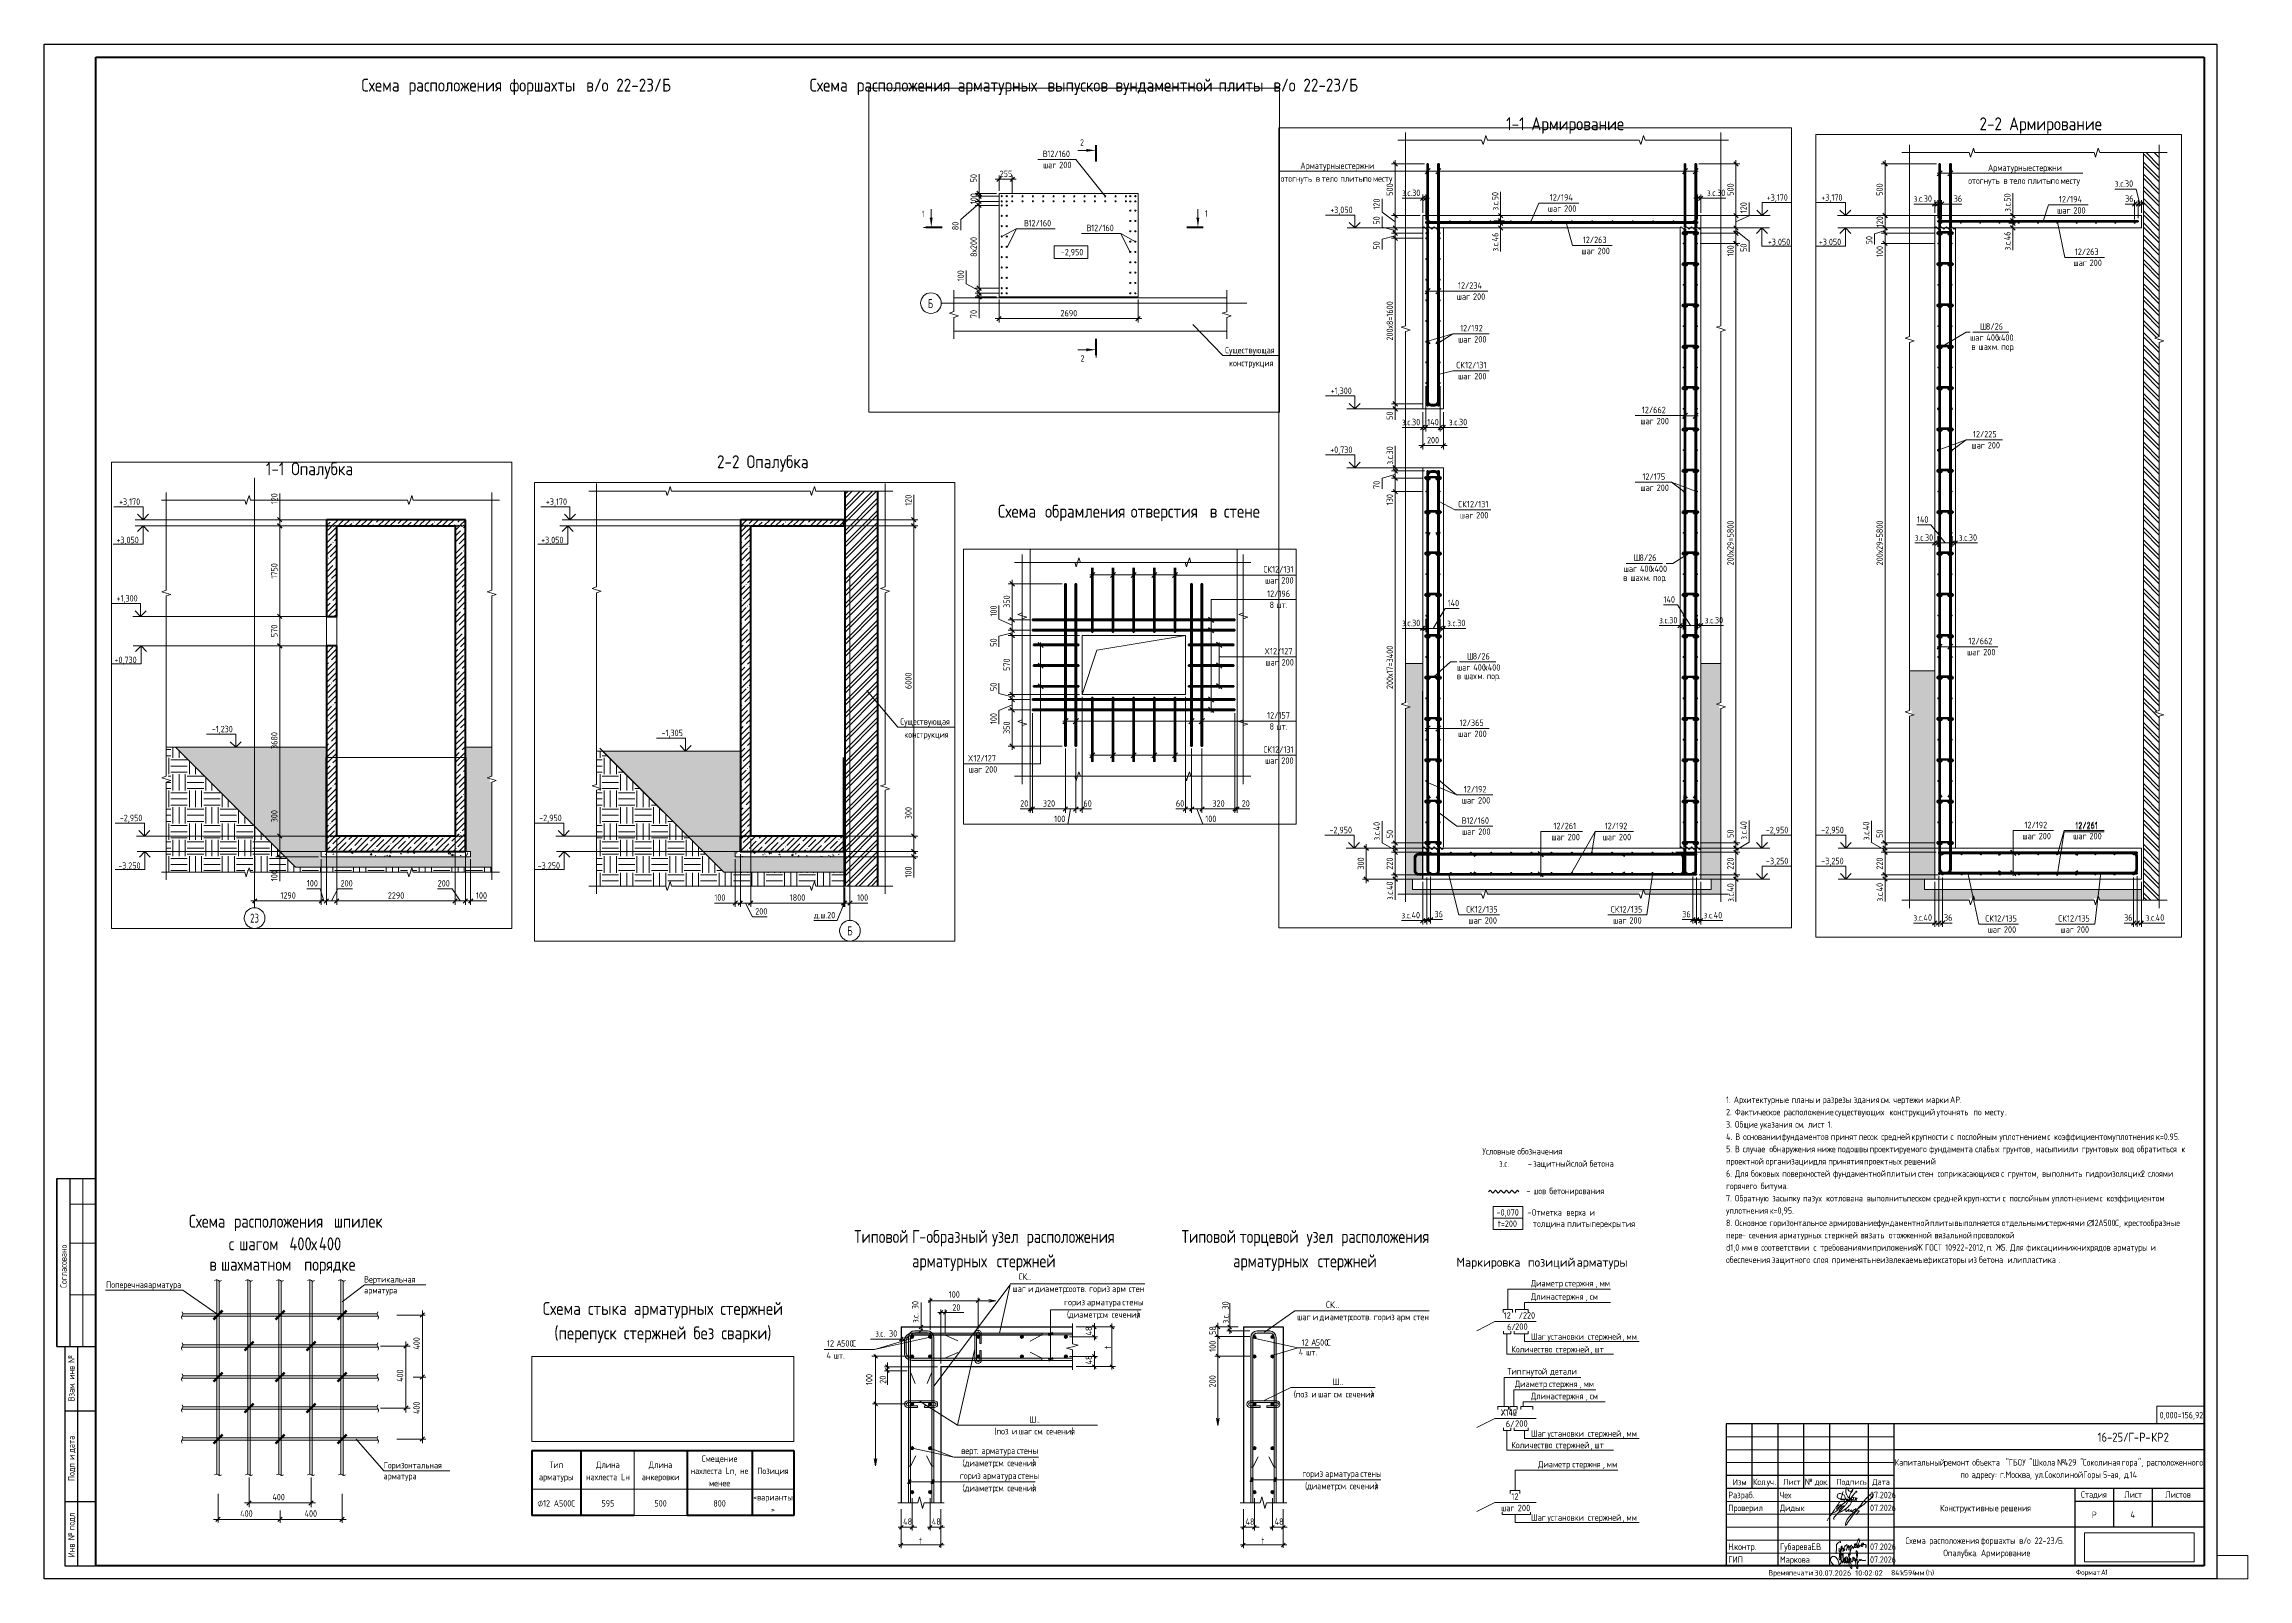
# Paper-space layout 'Layout1' of a CAD drawing. Header units: millimetres. Extents: x -841 to 12, y 0 to 594.
# The model-space entities are those that its viewports show. They can reach past a viewport. Long polylines and large blocks are cut down to what shows.
import ezdxf

# ---------------------------------------------------------------- set-up
doc = ezdxf.new("R2010")
doc.units = ezdxf.units.MM
for name, pattern in [('01 Штриховая _4 мм_', [6, 3.5, -2.5]), ('02 Штрихпунктирная _20 мм_', [25, 20, -2.5, 0, -2.5]), ('04 Пунктир 10мм', [10, 0, -10])]:
    doc.linetypes.add(name, pattern=pattern)
doc.layers.add('_NPLT_SIGN', color=5, linetype='Continuous', lineweight=9, plot=False)
doc.layers.add('NPLT_SIGN', color=5, linetype='Continuous', lineweight=9, plot=False)
for name, color, linetype, lineweight in [('AA_Dim', 7, 'Continuous', 9), ('AA_Dim-25', 7, 'Continuous', 9), ('AA_Dim-50', 7, 'Continuous', 9), ('AA_Linii', 7, 'Continuous', 9), ('AA_Oformlenie', 7, 'Continuous', 9), ('AA_Razrez', 7, 'Continuous', 9), ('AA_Vinoska', 7, 'Continuous', 9), ('AA_Visotnaya otmetka', 7, 'Continuous', 9), ('AF_Okno', 7, 'Continuous', 20), ('AF_Perekritie', 7, 'Continuous', 60), ('AF_Perekritie_Опалубка', 253, 'Continuous', 20), ('AF_Pokritie', 7, 'Continuous', 9), ('AF_Stena', 7, 'Continuous', 20), ('AF_Stena_Гидроизоляция', 253, 'Continuous', 20), ('AF_Stena_Опалубка', 253, 'Continuous', 20), ('Gen_Stamp', 7, 'Continuous', 9), ('Gen_Table', 7, 'Continuous', 9), ('Gen_Text', 7, 'Continuous', 9), ('KR_Armatura', 7, 'Continuous', 20), ('KR_Armatura_Tonkie', 7, 'Continuous', 20), ('KR_Fundament', 7, 'Continuous', 20), ('Оси', 7, 'Continuous', 9)]:
    doc.layers.add(name, color=color, linetype=linetype, lineweight=lineweight)
doc.layers.add('AA_NPLT_Vports', color=254, linetype='Continuous', plot=False)
doc.styles.add('GOST Common', font='GOST_Common.ttf', dxfattribs={"width": 0.85, "height": 125})
doc.styles.add('GOST Common_1', font='GOST_Common.ttf', dxfattribs={"width": 0.85, "height": 62.5})
doc.styles.add('GOST Common_2', font='GOST_Common.ttf', dxfattribs={"width": 0.85, "height": 5})
doc.styles.add('GOST Common_3', font='GOST_Common.ttf', dxfattribs={"width": 0.85, "height": 2.5})
doc.styles.add('GOST Common_4', font='GOST_Common.ttf', dxfattribs={"width": 0.9, "height": 2.5})
doc.styles.add('GOST Common_5', font='GOST_Common.ttf', dxfattribs={"height": 3.5})
doc.styles.add('GOST Common_6', font='GOST_Common.ttf', dxfattribs={"height": 2.5})
doc.styles.add('ISOCPEUR', font='isocpeur.TTF', dxfattribs={"width": 0.9, "height": 125})
doc.styles.add('ISOCPEUR_1', font='isocpeur.TTF', dxfattribs={"width": 0.85, "height": 125})
doc.styles.add('ISOCPEUR_10', font='isocpeur.TTF', dxfattribs={"width": 0.85, "height": 2.3})
doc.styles.add('ISOCPEUR_11', font='isocpeur.TTF', dxfattribs={"width": 0.85, "height": 2})
doc.styles.add('ISOCPEUR_12', font='isocpeur.TTF', dxfattribs={"width": 0.85, "height": 2.1})
doc.styles.add('ISOCPEUR_13', font='isocpeur.TTF', dxfattribs={"width": 0.9, "height": 2})
doc.styles.add('ISOCPEUR_14', font='isocpeur.TTF', dxfattribs={"height": 2.1})
doc.styles.add('ISOCPEUR_15', font='isocpeur.TTF', dxfattribs={"width": 0.85, "height": 3.5})
doc.styles.add('ISOCPEUR_16', font='isocpeur.TTF', dxfattribs={"width": 0.75, "height": 2.5})
doc.styles.add('ISOCPEUR_17', font='isocpeur.TTF', dxfattribs={"width": 0.85, "height": 5})
doc.styles.add('ISOCPEUR_18', font='isocpeur.TTF', dxfattribs={"width": 0.85, "height": 2.5})
doc.styles.add('ISOCPEUR_19', font='isocpeur.TTF', dxfattribs={"width": 0.8, "height": 5})
doc.styles.add('ISOCPEUR_20', font='isocpeur.TTF', dxfattribs={"width": 0.8, "height": 2.5})
doc.styles.add('ISOCPEUR_21', font='isocpeur.TTF', dxfattribs={"width": 0.85, "height": 2.5})
doc.styles.add('ISOCPEUR_3', font='isocpeur.TTF', dxfattribs={"width": 0.7, "height": 125})
doc.styles.add('ISOCPEUR_4', font='isocpeur.TTF', dxfattribs={"width": 0.7, "height": 175})
doc.styles.add('ISOCPEUR_5', font='isocpeur.TTF', dxfattribs={"width": 0.8, "height": 125})
doc.styles.add('ISOCPEUR_6', font='isocpeur.TTF', dxfattribs={"width": 0.85, "height": 62.5})
doc.styles.add('ISOCPEUR_7', font='isocpeur.TTF', dxfattribs={"width": 0.9, "height": 62.5})
doc.styles.add('ISOCPEUR_8', font='isocpeur.TTF', dxfattribs={"width": 0.8, "height": 62.5})
doc.styles.add('ISOCPEUR_9', font='isocpeur.TTF', dxfattribs={"width": 0.85, "height": 2.5})
doc.dimstyles.new('00_Точн_3_знака__прозр_', dxfattribs={"dimscale": 304.8, "dimtxt": 125.344371, "dimasz": 0.278871, "dimexe": 0.246063, "dimexo": 0.164042, "dimgap": 0.016404, "dimtad": 1, "dimdec": 3, "dimrnd": 0.001, "dimdsep": 46, "dimtxsty": 'ISOCPEUR', "dimblk1": 'OBLIQUE', "dimblk2": 'OBLIQUE', "dimsah": 1, "dimcen": 0.09, "dimdle": 0.246063, "dimazin": 0, "dimtfac": 1, "dimtdec": 4, "dimtix": 1, "dimtmove": 0, "dimatfit": 3, "dimfxl": 1, "dimtvp": 1, "dimtolj": 1, "dimtzin": 0, "dimlwd": 18, "dimlwe": 18, "dimarcsym": 2})
doc.dimstyles.new('00_Точн_3_знака__прозр__1', dxfattribs={"dimscale": 304.8, "dimtxt": 125.344371, "dimasz": 0.278871, "dimexe": 0.246063, "dimexo": 0.164042, "dimgap": 0.016404, "dimtad": 1, "dimdec": 3, "dimrnd": 0.001, "dimdsep": 46, "dimtxsty": 'ISOCPEUR', "dimblk1": 'OBLIQUE', "dimblk2": 'OBLIQUE', "dimsah": 1, "dimcen": 0.09, "dimdle": 0.246063, "dimazin": 0, "dimtfac": 1, "dimtdec": 4, "dimtix": 1, "dimtmove": 1, "dimatfit": 3, "dimfxl": 1, "dimtvp": 1, "dimtolj": 1, "dimtzin": 0, "dimlwd": 18, "dimlwe": 18, "dimarcsym": 2})
doc.dimstyles.new('00_Точн_3_знака__прозр__2', dxfattribs={"dimscale": 304.8, "dimtxt": 62.672186, "dimasz": 0.139436, "dimexe": 0.123031, "dimexo": 0.082021, "dimgap": 0.008202, "dimtad": 1, "dimdec": 3, "dimrnd": 0.001, "dimdsep": 46, "dimtxsty": 'ISOCPEUR_7', "dimblk1": 'OBLIQUE', "dimblk2": 'OBLIQUE', "dimsah": 1, "dimcen": 0.09, "dimdle": 0.123031, "dimazin": 0, "dimtfac": 1, "dimtdec": 4, "dimtix": 1, "dimtmove": 1, "dimatfit": 3, "dimfxl": 1, "dimtvp": 1, "dimtolj": 1, "dimtzin": 0, "dimlwd": 18, "dimlwe": 18, "dimarcsym": 2})
doc.dimstyles.new('00_Точн_3_знака__прозр__3', dxfattribs={"dimscale": 304.8, "dimtxt": 62.672186, "dimasz": 0.139436, "dimexe": 0.123031, "dimexo": 0.082021, "dimgap": 0.008202, "dimtad": 1, "dimdec": 3, "dimrnd": 0.001, "dimdsep": 46, "dimtxsty": 'ISOCPEUR_7', "dimblk1": 'OBLIQUE', "dimblk2": 'OBLIQUE', "dimsah": 1, "dimcen": 0.09, "dimdle": 0.123031, "dimazin": 0, "dimtfac": 1, "dimtdec": 4, "dimtix": 1, "dimtmove": 0, "dimatfit": 3, "dimfxl": 1, "dimtvp": 1, "dimtolj": 1, "dimtzin": 0, "dimlwd": 18, "dimlwe": 18, "dimarcsym": 2})
doc.dimstyles.new('05_Округл_5мм__прозр__2', dxfattribs={"dimscale": 304.8, "dimtxt": 62.672186, "dimasz": 0.139436, "dimexe": 0.123031, "dimexo": 0.082021, "dimgap": 0.008202, "dimtad": 1, "dimdec": 0, "dimrnd": 5, "dimdsep": 46, "dimtxsty": 'ISOCPEUR_7', "dimblk1": 'OBLIQUE', "dimblk2": 'OBLIQUE', "dimsah": 1, "dimcen": 0.09, "dimdle": 0.123031, "dimazin": 0, "dimtfac": 1, "dimtdec": 4, "dimtix": 1, "dimtmove": 1, "dimatfit": 3, "dimfxl": 1, "dimtvp": 1, "dimtolj": 1, "dimtzin": 0, "dimlwd": 18, "dimlwe": 18, "dimarcsym": 2})
doc.dimstyles.new('05_Округл_5мм__прозр__3', dxfattribs={"dimscale": 304.8, "dimtxt": 62.672186, "dimasz": 0.139436, "dimexe": 0.123031, "dimexo": 0.082021, "dimgap": 0.008202, "dimtad": 1, "dimdec": 0, "dimrnd": 5, "dimdsep": 46, "dimtxsty": 'ISOCPEUR_7', "dimblk1": 'OBLIQUE', "dimblk2": 'OBLIQUE', "dimsah": 1, "dimcen": 0.09, "dimdle": 0.123031, "dimazin": 0, "dimtfac": 1, "dimtdec": 4, "dimtix": 1, "dimtmove": 0, "dimatfit": 3, "dimfxl": 1, "dimtvp": 1, "dimtolj": 1, "dimtzin": 0, "dimlwd": 18, "dimlwe": 18, "dimarcsym": 2})
doc.dimstyles.new('10_Раскладка_арматуры_с_засечками', dxfattribs={"dimscale": 304.8, "dimtxt": 0.18, "dimasz": 0.164042, "dimexe": 0.082021, "dimexo": 0, "dimgap": 0, "dimtad": 1, "dimdec": 3, "dimrnd": 0.001, "dimdsep": 46, "dimtxsty": 'ISOCPEUR_8', "dimblk1": 'OBLIQUE', "dimblk2": 'OBLIQUE', "dimsah": 1, "dimcen": 0.09, "dimdle": 0.082021, "dimazin": 0, "dimtfac": 1, "dimtdec": 4, "dimtix": 1, "dimtmove": 0, "dimatfit": 3, "dimfxl": 1, "dimtvp": 1, "dimtolj": 1, "dimtzin": 0, "dimlwd": 18, "dimlwe": 18, "dimarcsym": 2})
doc.dimstyles.new('10_Раскладка_арматуры_с_засечками_1', dxfattribs={"dimscale": 304.8, "dimtxt": 0.18, "dimasz": 0.164042, "dimexe": 0.082021, "dimexo": 0, "dimgap": 0, "dimtad": 1, "dimdec": 3, "dimrnd": 0.001, "dimdsep": 46, "dimtxsty": 'GOST Common_1', "dimblk1": 'OBLIQUE', "dimblk2": 'OBLIQUE', "dimsah": 1, "dimcen": 0.09, "dimdle": 0.082021, "dimazin": 0, "dimtfac": 1, "dimtdec": 4, "dimtix": 1, "dimtmove": 0, "dimatfit": 3, "dimfxl": 1, "dimtvp": 1, "dimtolj": 1, "dimtzin": 0, "dimlwd": 18, "dimlwe": 18, "dimarcsym": 2})
doc.dimstyles.new('10_Раскладка_арматуры_с_засечками_2', dxfattribs={"dimscale": 304.8, "dimtxt": 0.18, "dimasz": 0.164042, "dimexe": 0.082021, "dimexo": 0, "dimgap": 0, "dimtad": 1, "dimdec": 3, "dimrnd": 0.001, "dimdsep": 46, "dimtxsty": 'ISOCPEUR_7', "dimblk1": 'OBLIQUE', "dimblk2": 'OBLIQUE', "dimsah": 1, "dimcen": 0.09, "dimdle": 0.082021, "dimazin": 0, "dimtfac": 1, "dimtdec": 4, "dimtix": 1, "dimtmove": 0, "dimatfit": 3, "dimfxl": 1, "dimtvp": 1, "dimtolj": 1, "dimtzin": 0, "dimlwd": 18, "dimlwe": 18, "dimarcsym": 2})
picture_1 = doc.add_image_def('image1.jpg', size_in_pixel=(1429, 378))
picture_2 = doc.add_image_def('image2.png', size_in_pixel=(843, 274))
pattern_1 = [(45, (84827.83, 825), (-112.253, 112.253), []), (45, (84940.08, 825), (-112.253, 112.253), [198.438, -39.688, 1.676, -38.011])]
pattern_2 = [(45, (95137, 825), (-112.253, 112.253), []), (45, (95249.25, 825), (-112.253, 112.253), [198.437, -39.687, 1.676, -38.011])]

psp = doc.layouts.get("Layout1")

# ---------------------------------------------------------------- texts
at = {"layer": 'AA_Vinoska', "attachment_point": 1}
for s, insert, char_height, width, style in [(' - ', (-268.72, 151.39), 2.5, 4.9745, 'ISOCPEUR_9'), ('шов', (-264.61, 151.39), 2.5, 5.9966, 'ISOCPEUR_9'), ('\\fISOCPEUR|b0|i0|c204|p34|;\\W.85; ', (-259.66, 151.39), 2.5, 1.5673, 'ISOCPEUR_9'), ('бетонирования', (-258.37, 151.39), 2.5, 24.5998, 'ISOCPEUR_9'), ('Схема', (-784.92, 140.93), 5, 19.3527, 'GOST Common_2'), ('\\fGOST Common|b0|i0|c204|p34|;\\W.85; ', (-768.95, 140.93), 5, 1.7717, 'GOST Common_2'), ('расположения', (-767.49, 140.93), 5, 45.111, 'GOST Common_2'), ('\\fGOST Common|b0|i0|c204|p34|;\\W.85; ', (-730.27, 140.93), 5, 1.7717, 'GOST Common_2'), ('шпилек', (-728.81, 140.93), 5, 23.1688, 'GOST Common_2'), ('-0,070', (-278.84, 143.11), 2.5, 10.6785, 'GOST Common_4'), ('t=200', (-278.33, 138.73), 2.5, 9.4519, 'GOST Common_4'), (' - ', (-268.35, 143.1), 2.5, 3.824, 'GOST Common_4'), ('Отметка', (-265.2, 143.1), 2.5, 15.2962, 'GOST Common_4'), ('толщина', (-264.76, 138.72), 2.5, 15.1519, 'GOST Common_4'), ('\\fGOST Common|b0|i0|c204|p34|;\\W.9; ', (-252.58, 143.1), 2.5, 0.938, 'GOST Common_4'), ('\\fGOST Common|b0|i0|c204|p34|;\\W.9; ', (-252.26, 138.72), 2.5, 0.938, 'GOST Common_4'), ('верха', (-251.8, 143.1), 2.5, 9.957, 'GOST Common_4'), ('плиты', (-251.49, 138.72), 2.5, 10.462, 'GOST Common_4'), ('\\fGOST Common|b0|i0|c204|p34|;\\W.9; ', (-243.59, 143.1), 2.5, 0.938, 'GOST Common_4'), ('\\fGOST Common|b0|i0|c204|p34|;\\W.9; ', (-242.85, 138.72), 2.5, 0.938, 'GOST Common_4'), ('\\fGOST Common|b0|i0|c204|p34|;\\W.9;и', (-242.82, 143.1), 2.5, 1.9481, 'GOST Common_4'), ('перекрытия', (-242.08, 138.72), 2.5, 20.2025, 'GOST Common_4'), ('\\fGOST Common|b0|i0|c204|p34|;\\W.85;с', (-769.51, 132.18), 5, 3.1346, 'GOST Common_2'), ('\\fGOST Common|b0|i0|c204|p34|;\\W.85; ', (-766.93, 132.18), 5, 1.7717, 'GOST Common_2'), ('шагом', (-765.46, 132.18), 5, 20.443, 'GOST Common_2'), (' 400', (-748.6, 132.18), 5, 13.288, 'GOST Common_2'), ('\\fGOST Common|b0|i0|c204|p34|;\\W.85;х', (-737.63, 132.18), 5, 3.6797, 'GOST Common_2'), ('400', (-734.6, 132.18), 5, 11.5162, 'GOST Common_2'), ('Маркировка', (-294.32, 124.32), 3.5, 32.0675, 'GOST Common_5'), ('\\fGOST Common|b0|i0|c204|p34|; ', (-267.86, 124.32), 3.5, 1.443, 'GOST Common_5'), ('позиций', (-266.67, 124.32), 3.5, 21.4051, 'GOST Common_5'), ('\\fGOST Common|b0|i0|c204|p34|; ', (-249.01, 124.32), 3.5, 1.443, 'GOST Common_5'), ('арматуры', (-247.82, 124.32), 3.5, 26.6962, 'GOST Common_5'), ('Поперечная', (-817, 115.12), 2.5, 18.8076, 'GOST Common_3'), ('\\fGOST Common|b0|i0|c204|p34|;\\W.85; ', (-801.48, 115.12), 2.5, 0.8859, 'GOST Common_3'), ('арматура', (-800.75, 115.12), 2.5, 16.0137, 'GOST Common_3'), ('арматура', (-717.12, 112.97), 2.5, 16.0137, 'GOST Common_3'), ('Вертикальная', (-717.12, 117.2), 2.5, 23.2369, 'GOST Common_3'), ('100', (-490.86, 111.34), 2.5, 4.6819, 'ISOCPEUR_20'), ('СК', (-463.82, 118.25), 2.5, 3.6557, 'ISOCPEUR_20'), ('...', (-460.8, 118.25), 2.5, 2.1165, 'ISOCPEUR_20'), ('20', (-489.47, 106.28), 2.5, 3.4633, 'ISOCPEUR_20'), ('СК', (-344.84, 107.39), 2.5, 3.6557, 'ISOCPEUR_20'), ('...', (-341.82, 107.39), 2.5, 2.1165, 'ISOCPEUR_20'), ('12', (-276.09, 103.19), 2.5, 3.6878, 'GOST Common_6'), ('\\fISOCPEUR|b0|i0|c204|p34|;\\W.8;з', (-519.27, 96.23), 2.5, 1.6034, 'ISOCPEUR_20'), ('\\fISOCPEUR|b0|i0|c204|p34|;\\W.8;.', (-517.95, 96.23), 2.5, 0.7055, 'ISOCPEUR_20'), ('\\fISOCPEUR|b0|i0|c204|p34|;\\W.8;с', (-517.37, 96.23), 2.5, 1.4751, 'ISOCPEUR_20'), ('. 30', (-516.15, 96.23), 2.5, 5.6439, 'ISOCPEUR_20'), ('200', (-271.66, 98.89), 2.5, 6.4937, 'GOST Common_6'), ('12 ', (-537.99, 92.4), 2.5, 4.4253, 'ISOCPEUR_20'), ('\\fISOCPEUR|b0|i0|c204|p34|;\\W.8;А', (-534.34, 92.4), 2.5, 2.1806, 'ISOCPEUR_20'), ('500', (-532.54, 92.4), 2.5, 5.1949, 'ISOCPEUR_20'), ('\\fISOCPEUR|b0|i0|c204|p34|;\\W.8;С', (-528.25, 92.4), 2.5, 1.7316, 'ISOCPEUR_20'), ('12 ', (-354.26, 92.75), 2.5, 4.4253, 'ISOCPEUR_20'), ('\\fISOCPEUR|b0|i0|c204|p34|;\\W.8;А', (-350.61, 92.75), 2.5, 2.1806, 'ISOCPEUR_20'), ('500', (-348.81, 92.75), 2.5, 5.1949, 'ISOCPEUR_20'), ('\\fISOCPEUR|b0|i0|c204|p34|;\\W.8;С', (-344.52, 92.75), 2.5, 1.7316, 'ISOCPEUR_20'), ('\\fISOCPEUR|b0|i0|c204|p34|;\\W.8;Ш', (-342.24, 77.58), 2.5, 2.4371, 'ISOCPEUR_20'), ('...', (-340.23, 77.58), 2.5, 2.1165, 'ISOCPEUR_20'), ('\\fISOCPEUR|b0|i0|c204|p34|;\\W.8;Ш', (-459.65, 62.97), 2.5, 2.4371, 'ISOCPEUR_20'), ('...', (-457.64, 62.97), 2.5, 2.1165, 'ISOCPEUR_20'), ('\\fGOST Common|b0|i0|c204|p34|;Х', (-277.16, 65.7), 2.5, 2.7257, 'GOST Common_6'), ('12', (-273.74, 65.68), 2.5, 3.6878, 'GOST Common_6'), ('200', (-271.66, 61.38), 2.5, 6.4937, 'GOST Common_6'), ('Горизонтальная', (-709.63, 45.26), 2.5, 26.5078, 'GOST Common_3'), ('арматура', (-709.63, 41.03), 2.5, 16.0137, 'GOST Common_3'), ('400', (-765.08, 26.54), 2.5, 5.724, 'GOST Common_3'), ('400', (-752.61, 32.93), 2.5, 5.724, 'GOST Common_3'), ('400', (-740.15, 26.54), 2.5, 5.724, 'GOST Common_3'), ('12', (-273.12, 33.15), 2.5, 3.6878, 'GOST Common_6'), ('200', (-270.65, 28.71), 2.5, 6.4937, 'GOST Common_6'), ('Разраб', (-189.15, 33.73), 2.5, 11.5162, 'ISOCPEUR_9'), ('Проверил', (-189.15, 28.73), 2.5, 14.9234, 'ISOCPEUR_9'), ('\\fISOCPEUR|b0|i0|c204|p34|;\\W.85;.', (-179.65, 33.73), 2.5, 0.7496, 'ISOCPEUR_9'), ('Дидык', (-169.15, 28.73), 2.5, 9.8808, 'ISOCPEUR_9'), ('Чех', (-169.15, 33.73), 2.5, 5.724, 'ISOCPEUR_9'), ('07.2026', (-134.26, 33.73), 2.5, 10.4019, 'ISOCPEUR_16'), ('07.2026', (-134.26, 28.73), 2.5, 10.4019, 'ISOCPEUR_16'), ('48', (-508.51, 23.44), 2.5, 3.6557, 'ISOCPEUR_20'), ('48', (-497.4, 23.44), 2.5, 3.6557, 'ISOCPEUR_20'), ('48', (-375.97, 23.43), 2.5, 3.6557, 'ISOCPEUR_20'), ('48', (-364.74, 23.43), 2.5, 3.6557, 'ISOCPEUR_20'), ('\\fISOCPEUR|b0|i0|c204|p34|;\\W.85;Н', (-189.15, 13.73), 2.5, 2.0443, 'ISOCPEUR_9'), ('ГИП', (-189.15, 8.73), 2.5, 5.9285, 'ISOCPEUR_9'), ('\\fISOCPEUR|b0|i0|c204|p34|;\\W.85;.', (-187.47, 13.73), 2.5, 0.7496, 'ISOCPEUR_9'), ('контр', (-186.85, 13.73), 2.5, 9.6764, 'ISOCPEUR_9'), ('\\fISOCPEUR|b0|i0|c204|p34|;\\W.85;.', (-178.86, 13.73), 2.5, 0.7496, 'ISOCPEUR_9'), ('Губарева', (-169.15, 13.73), 2.5, 13.3481, 'ISOCPEUR_16'), ('Маркова', (-169.15, 8.73), 2.5, 13.765, 'ISOCPEUR_9'), ('\\fISOCPEUR|b0|i0|c204|p34|;\\W.75; ', (-158.14, 13.73), 2.5, 1.3829, 'ISOCPEUR_16'), ('\\fISOCPEUR|b0|i0|c204|p34|;\\W.75;Е', (-157, 13.73), 2.5, 1.6234, 'ISOCPEUR_16'), ('\\fISOCPEUR|b0|i0|c204|p34|;\\W.75;.', (-155.66, 13.73), 2.5, 0.6614, 'ISOCPEUR_16'), ('\\fISOCPEUR|b0|i0|c204|p34|;\\W.75;В', (-155.11, 13.73), 2.5, 1.8038, 'ISOCPEUR_16'), ('\\fISOCPEUR|b0|i0|c204|p34|;\\W.75;.', (-153.62, 13.73), 2.5, 0.6614, 'ISOCPEUR_16'), ('07.2026', (-134.26, 13.73), 2.5, 10.4019, 'ISOCPEUR_16'), ('07.2026', (-134.26, 8.73), 2.5, 10.4019, 'ISOCPEUR_16')]:
    psp.add_mtext(s, dxfattribs=dict(at, insert=insert, char_height=char_height, width=width, style=style))
at = {"layer": 'AA_Vinoska', "char_height": 2.5, "attachment_point": 1, "rotation": 90}
for s, insert, width, style in [('. 30', (-505.05, 102.21), 5.6439, 'ISOCPEUR_20'), ('. 30', (-385, 102.05), 5.6439, 'ISOCPEUR_20'), ('\\fISOCPEUR|b0|i0|c204|p34|;\\W.8;з', (-505.05, 99.09), 1.6034, 'ISOCPEUR_20'), ('\\fISOCPEUR|b0|i0|c204|p34|;\\W.8;с', (-505.05, 100.99), 1.4751, 'ISOCPEUR_20'), ('\\fISOCPEUR|b0|i0|c204|p34|;\\W.8;.', (-505.05, 100.41), 0.7055, 'ISOCPEUR_20'), ('48', (-437.91, 94.2), 3.6557, 'ISOCPEUR_20'), ('58', (-389.97, 94.41), 3.4633, 'ISOCPEUR_20'), ('\\fISOCPEUR|b0|i0|c204|p34|;\\W.8;з', (-385, 98.93), 1.6034, 'ISOCPEUR_20'), ('\\fISOCPEUR|b0|i0|c204|p34|;\\W.8;с', (-385, 100.84), 1.4751, 'ISOCPEUR_20'), ('\\fISOCPEUR|b0|i0|c204|p34|;\\W.8;.', (-385, 100.25), 0.7055, 'ISOCPEUR_20'), ('400', (-698.09, 88.75), 5.724, 'GOST Common_3'), ('48', (-437.91, 83), 3.6557, 'ISOCPEUR_20'), ('100', (-389.97, 87.87), 4.6819, 'ISOCPEUR_20'), ('400', (-704.49, 76.28), 5.724, 'GOST Common_3'), ('100', (-522.92, 75.02), 4.6819, 'ISOCPEUR_20'), ('20', (-517.56, 75.52), 3.4633, 'ISOCPEUR_20'), ('400', (-698.09, 63.82), 5.724, 'GOST Common_3')]:
    psp.add_mtext(s, dxfattribs=dict(at, insert=insert, width=width, style=style))
at = {"layer": 'Gen_Stamp', "attachment_point": 1}
for s, insert, char_height, width, style in [('0,000=156,92', (-22.2, 64.64), 2.5, 19.6253, 'ISOCPEUR_9'), ('16-25/', (-46.18, 56.59), 3.5, 14.4464, 'ISOCPEUR_15'), ('\\fISOCPEUR|b0|i0|c204|p34|;\\W.85;Г', (-34.26, 56.59), 3.5, 2.5213, 'ISOCPEUR_15'), ('\\fISOCPEUR|b0|i0|c204|p34|;\\W.85;-', (-32.18, 56.59), 3.5, 2.5213, 'ISOCPEUR_15'), ('\\fISOCPEUR|b0|i0|c204|p34|;\\W.85;Р', (-30.1, 56.59), 3.5, 2.9302, 'ISOCPEUR_15'), ('\\fISOCPEUR|b0|i0|c204|p34|;\\W.85;-', (-27.68, 56.59), 3.5, 2.5213, 'ISOCPEUR_15'), ('КР', (-25.45, 56.59), 3.5, 5.8603, 'ISOCPEUR_15'), ('\\fISOCPEUR|b0|i0|c204|p34|;\\W.85;2', (-20.62, 56.59), 3.5, 2.5213, 'ISOCPEUR_15'), ('Капитальный', (-124.75, 46.35), 2.5, 21.5333, 'ISOCPEUR_9'), ('\\fISOCPEUR|b0|i0|c204|p34|;\\W.85; ', (-106.98, 46.35), 2.5, 1.5673, 'ISOCPEUR_9'), ('ремонт', (-105.69, 46.35), 2.5, 11.7207, 'ISOCPEUR_9'), ('\\fISOCPEUR|b0|i0|c204|p34|;\\W.85; ', (-96.02, 46.35), 2.5, 1.5673, 'ISOCPEUR_9'), ('объекта', (-94.72, 46.35), 2.5, 13.9013, 'ISOCPEUR_9'), (' "', (-83.25, 46.35), 2.5, 3.1346, 'ISOCPEUR_9'), ('ГБОУ', (-80.67, 46.35), 2.5, 7.9728, 'ISOCPEUR_9'), (' "', (-74.09, 46.35), 2.5, 3.1346, 'ISOCPEUR_9'), ('Школа', (-71.5, 46.35), 2.5, 10.1534, 'ISOCPEUR_9'), ('\\fISOCPEUR|b0|i0|c204|p34|;\\W.85; ', (-63.12, 46.35), 2.5, 1.5673, 'ISOCPEUR_9'), ('\\fISOCPEUR|b0|i0|c204|p34|;\\W.85;№', (-61.83, 46.35), 2.5, 3.1346, 'ISOCPEUR_9'), ('429 "', (-59.25, 46.35), 2.5, 8.8586, 'ISOCPEUR_9'), ('Соколиная', (-51.94, 46.35), 2.5, 16.7633, 'ISOCPEUR_9'), ('\\fISOCPEUR|b0|i0|c204|p34|;\\W.85; ', (-38.1, 46.35), 2.5, 1.5673, 'ISOCPEUR_9'), ('гора', (-36.81, 46.35), 2.5, 7.5639, 'ISOCPEUR_9'), ('", ', (-30.57, 46.35), 2.5, 4.0205, 'ISOCPEUR_9'), ('расположенного', (-27.25, 46.35), 2.5, 26.1671, 'ISOCPEUR_9'), ('по', (-99.28, 41.59), 2.5, 3.6797, 'ISOCPEUR_9'), ('\\fISOCPEUR|b0|i0|c204|p34|;\\W.85; ', (-96.24, 41.59), 2.5, 1.5673, 'ISOCPEUR_9'), ('адресу', (-94.95, 41.59), 2.5, 10.9711, 'ISOCPEUR_9'), (': ', (-85.9, 41.59), 2.5, 2.3169, 'ISOCPEUR_9'), ('\\fISOCPEUR|b0|i0|c204|p34|;\\W.85;г', (-83.98, 41.59), 2.5, 1.8399, 'ISOCPEUR_9'), ('\\fISOCPEUR|b0|i0|c204|p34|;\\W.85;.', (-82.47, 41.59), 2.5, 0.7496, 'ISOCPEUR_9'), ('Москва', (-81.85, 41.59), 2.5, 11.4481, 'ISOCPEUR_9'), (', ', (-72.4, 41.59), 2.5, 2.4532, 'ISOCPEUR_9'), ('ул', (-70.38, 41.59), 2.5, 3.6797, 'ISOCPEUR_9'), ('\\fISOCPEUR|b0|i0|c204|p34|;\\W.85;.', (-67.34, 41.59), 2.5, 0.7496, 'ISOCPEUR_9'), ('Соколиной', (-66.72, 41.59), 2.5, 16.5589, 'ISOCPEUR_9'), ('\\fISOCPEUR|b0|i0|c204|p34|;\\W.85; ', (-53.06, 41.59), 2.5, 1.5673, 'ISOCPEUR_9'), ('Горы', (-51.77, 41.59), 2.5, 7.5639, 'ISOCPEUR_9'), (' 5-', (-45.53, 41.59), 2.5, 5.247, 'ISOCPEUR_9'), ('ая', (-41.2, 41.59), 2.5, 3.8842, 'ISOCPEUR_9'), (', ', (-37.99, 41.59), 2.5, 2.4532, 'ISOCPEUR_9'), ('\\fISOCPEUR|b0|i0|c204|p34|;\\W.85;д', (-35.97, 41.59), 2.5, 1.8399, 'ISOCPEUR_9'), ('.14', (-34.45, 41.59), 2.5, 4.0886, 'ISOCPEUR_9'), ('Конструктивные', (-107.15, 28.68), 2.5, 26.8485, 'ISOCPEUR_9'), ('\\fISOCPEUR|b0|i0|c204|p34|;\\W.85; ', (-85, 28.68), 2.5, 1.5673, 'ISOCPEUR_9'), ('решения', (-83.71, 28.68), 2.5, 13.3561, 'ISOCPEUR_9'), ('\\fISOCPEUR|b0|i0|c204|p34|;\\W.85;4', (-33.47, 26.12), 2.5, 2.0443, 'ISOCPEUR_9'), ('Схема', (-120.56, 16.06), 2.5, 9.6082, 'ISOCPEUR_9'), ('\\fISOCPEUR|b0|i0|c204|p34|;\\W.85; ', (-112.64, 16.06), 2.5, 1.5673, 'ISOCPEUR_9'), ('расположения', (-111.34, 16.06), 2.5, 22.4873, 'ISOCPEUR_9'), ('Опалубка', (-105.89, 11.29), 2.5, 15.3323, 'ISOCPEUR_9'), ('. ', (-93.24, 11.29), 2.5, 2.3169, 'ISOCPEUR_9'), ('\\fISOCPEUR|b0|i0|c204|p34|;\\W.85; ', (-92.79, 16.06), 2.5, 1.5673, 'ISOCPEUR_9'), ('форшахты', (-91.5, 16.06), 2.5, 16.5589, 'ISOCPEUR_9'), ('Армирование', (-91.33, 11.29), 2.5, 21.1245, 'ISOCPEUR_9'), ('\\fISOCPEUR|b0|i0|c204|p34|;\\W.85; ', (-77.83, 16.06), 2.5, 1.5673, 'ISOCPEUR_9'), ('\\fISOCPEUR|b0|i0|c204|p34|;\\W.85;в', (-76.54, 16.06), 2.5, 1.8399, 'ISOCPEUR_9'), ('\\fISOCPEUR|b0|i0|c204|p34|;\\W.85;/', (-75.02, 16.06), 2.5, 1.8399, 'ISOCPEUR_9'), ('\\fISOCPEUR|b0|i0|c204|p34|;\\W.85;о', (-73.5, 16.06), 2.5, 1.8399, 'ISOCPEUR_9'), (' 22-23/', (-71.99, 16.06), 2.5, 12.6065, 'ISOCPEUR_9'), ('\\fISOCPEUR|b0|i0|c204|p34|;\\W.85;Б', (-61.58, 16.06), 2.5, 2.0443, 'ISOCPEUR_9'), ('\\fISOCPEUR|b0|i0|c204|p34|;\\W.85;.', (-59.9, 16.06), 2.5, 0.7496, 'ISOCPEUR_9')]:
    psp.add_mtext(s, dxfattribs=dict(at, insert=insert, char_height=char_height, width=width, style=style))
at = {"layer": 'Gen_Stamp', "insert": (-155.83, 3.34), "char_height": 2.1, "width": 28.4269, "attachment_point": 1, "line_spacing_factor": 1.135194, "style": 'ISOCPEUR_14'}
psp.add_mtext('30.07.2026 10:02:02', dxfattribs=at)
at = {"layer": 'Gen_Table', "attachment_point": 2, "line_spacing_factor": 1.135194}
for s, insert, char_height, width, style in [('Схема стыка арматурных стержней\\P(перепуск стержней без сварки)', (-601.5, 107.16), 5, 113.157, 'ISOCPEUR_17'), ('Тип\\Pарматуры', (-642.75, 45.43), 2.5, 15.4017, 'ISOCPEUR_9'), ('Длина\\Pнахлеста Lн', (-622.76, 45.43), 2.5, 19.6131, 'ISOCPEUR_9'), ('Длина\\Pанкеровки', (-602.38, 45.43), 2.5, 15.9432, 'ISOCPEUR_9'), ('Смещение\\Pнахлеста Lп, не\\Pменее', (-579.55, 47.79), 2.5, 25.4489, 'ISOCPEUR_9'), ('Позиция', (-558.88, 43.06), 2.5, 12.544, 'ISOCPEUR_9'), ('⌀12 А500С', (-642.75, 30.49), 2.5, 15.883, 'ISOCPEUR_18'), ('595', (-622.76, 30.49), 2.5, 5.2342, 'ISOCPEUR_9'), ('500', (-602.38, 30.49), 2.5, 5.2342, 'ISOCPEUR_9'), ('800', (-579.55, 30.49), 2.5, 5.2342, 'ISOCPEUR_9'), ('<варианты\\P>', (-558.88, 32.85), 2.5, 16.9058, 'ISOCPEUR_9')]:
    psp.add_mtext(s, dxfattribs=dict(at, insert=insert, char_height=char_height, width=width, style=style))
at = {"layer": 'Gen_Text', "attachment_point": 1}
for s, insert, char_height, width, style in [('Схема', (-718.16, 580.63), 5, 19.012, 'ISOCPEUR_17'), ('\\fISOCPEUR|b0|i0|c204|p34|;\\W.85; ', (-702.47, 580.63), 5, 3.0665, 'ISOCPEUR_17'), ('\\fISOCPEUR|b0|i0|c204|p34|;\\W.85; ', (-663.4, 580.63), 5, 3.0665, 'ISOCPEUR_17'), ('форшахты', (-660.87, 580.63), 5, 32.9133, 'ISOCPEUR_17'), ('\\fISOCPEUR|b0|i0|c204|p34|;\\W.85; ', (-633.71, 580.63), 5, 3.0665, 'ISOCPEUR_17'), ('\\fISOCPEUR|b0|i0|c204|p34|;\\W.85;/', (-628.2, 580.63), 5, 3.6116, 'ISOCPEUR_17'), (' 22-23/', (-622.24, 580.63), 5, 24.7361, 'ISOCPEUR_17'), ('\\fISOCPEUR|b0|i0|c204|p34|;\\W.85;Б', (-601.83, 580.63), 5, 4.0886, 'ISOCPEUR_17'), ('Схема', (-544.7, 580.63), 5, 19.012, 'ISOCPEUR_17'), ('\\fISOCPEUR|b0|i0|c204|p34|;\\W.85; ', (-529.02, 580.63), 5, 3.0665, 'ISOCPEUR_17'), ('\\fISOCPEUR|b0|i0|c204|p34|;\\W.85; ', (-489.94, 580.63), 5, 3.0665, 'ISOCPEUR_17'), ('\\fISOCPEUR|b0|i0|c204|p34|;\\W.85; ', (-455.19, 580.63), 5, 3.0665, 'ISOCPEUR_17'), ('\\fISOCPEUR|b0|i0|c204|p34|;\\W.85; ', (-428.88, 580.63), 5, 3.0665, 'ISOCPEUR_17'), ('вундаментной', (-426.35, 580.63), 5, 45.3154, 'ISOCPEUR_17'), ('\\fISOCPEUR|b0|i0|c204|p34|;\\W.85; ', (-388.96, 580.63), 5, 3.0665, 'ISOCPEUR_17'), ('\\fISOCPEUR|b0|i0|c204|p34|;\\W.85;/', (-362.26, 580.63), 5, 3.6116, 'ISOCPEUR_17'), (' 22-23/', (-356.3, 580.63), 5, 24.7361, 'ISOCPEUR_17'), ('\\fISOCPEUR|b0|i0|c204|p34|;\\W.85;Б', (-335.89, 580.63), 5, 4.0886, 'ISOCPEUR_17'), ('расположения', (-699.94, 580.63), 5, 44.2932, 'ISOCPEUR_17'), ('\\fISOCPEUR|b0|i0|c204|p34|;\\W.85;в', (-631.18, 580.63), 5, 3.6116, 'ISOCPEUR_17'), ('\\fISOCPEUR|b0|i0|c204|p34|;\\W.85;о', (-625.22, 580.63), 5, 3.6116, 'ISOCPEUR_17'), ('расположения', (-526.49, 580.63), 5, 44.2932, 'ISOCPEUR_17'), ('арматурных', (-487.41, 580.63), 5, 39.0462, 'ISOCPEUR_17'), ('выпусков', (-452.66, 580.63), 5, 28.8247, 'ISOCPEUR_17'), ('плиты', (-386.43, 580.63), 5, 19.5572, 'ISOCPEUR_17'), ('\\fISOCPEUR|b0|i0|c204|p34|;\\W.85;в', (-365.24, 580.63), 5, 3.6116, 'ISOCPEUR_17'), ('\\fISOCPEUR|b0|i0|c204|p34|;\\W.85;о', (-359.28, 580.63), 5, 3.6116, 'ISOCPEUR_17'), ('1-1 ', (-275.12, 565.65), 5, 11.857, 'ISOCPEUR_17'), ('Армирование', (-265.34, 565.65), 5, 41.7038, 'ISOCPEUR_17'), ('2-2 ', (-91.9, 565.65), 5, 13.9013, 'ISOCPEUR_17'), ('Армирование', (-80.43, 565.65), 5, 41.7038, 'ISOCPEUR_17'), ('1-1 ', (-755.15, 432.13), 5, 11.857, 'ISOCPEUR_17'), ('Опалубка', (-745.37, 432.13), 5, 30.3238, 'ISOCPEUR_17'), ('2-2 ', (-580.55, 434.87), 5, 13.9013, 'ISOCPEUR_17'), ('Опалубка', (-569.08, 434.87), 5, 30.3238, 'ISOCPEUR_17'), ('Схема', (-471.78, 415.69), 5, 19.012, 'ISOCPEUR_17'), ('\\fISOCPEUR|b0|i0|c204|p34|;\\W.85; ', (-456.1, 415.69), 5, 3.0665, 'ISOCPEUR_17'), ('обрамления', (-453.57, 415.69), 5, 37.07, 'ISOCPEUR_17'), ('\\fISOCPEUR|b0|i0|c204|p34|;\\W.85; ', (-422.98, 415.69), 5, 3.0665, 'ISOCPEUR_17'), ('отверстия', (-420.45, 415.69), 5, 34.0036, 'ISOCPEUR_17'), ('\\fISOCPEUR|b0|i0|c204|p34|;\\W.85; ', (-392.4, 415.69), 5, 3.0665, 'ISOCPEUR_17'), ('\\fISOCPEUR|b0|i0|c204|p34|;\\W.85;в', (-389.87, 415.69), 5, 3.6116, 'ISOCPEUR_17'), ('\\fISOCPEUR|b0|i0|c204|p34|;\\W.85; ', (-386.89, 415.69), 5, 3.0665, 'ISOCPEUR_17'), ('стене', (-384.36, 415.69), 5, 18.535, 'ISOCPEUR_17'), ('1. ', (-190, 186.68), 2.5, 3.6116, 'ISOCPEUR_9'), ('2. ', (-190, 181.92), 2.5, 4.1567, 'ISOCPEUR_9'), ('Архитектурные', (-187.02, 186.68), 2.5, 25.5538, 'ISOCPEUR_9'), ('Фактическое', (-186.57, 181.92), 2.5, 21.397, 'ISOCPEUR_9'), ('\\fISOCPEUR|b0|i0|c204|p34|;\\W.85; ', (-168.92, 181.92), 2.5, 1.5673, 'ISOCPEUR_9'), ('расположение', (-167.62, 181.92), 2.5, 22.4873, 'ISOCPEUR_9'), ('\\fISOCPEUR|b0|i0|c204|p34|;\\W.85; ', (-165.94, 186.68), 2.5, 1.5673, 'ISOCPEUR_9'), ('планы', (-164.64, 186.68), 2.5, 9.6082, 'ISOCPEUR_9'), ('\\fISOCPEUR|b0|i0|c204|p34|;\\W.85; ', (-156.72, 186.68), 2.5, 1.5673, 'ISOCPEUR_9'), ('\\fISOCPEUR|b0|i0|c204|p34|;\\W.85;и', (-155.42, 186.68), 2.5, 1.8399, 'ISOCPEUR_9'), ('\\fISOCPEUR|b0|i0|c204|p34|;\\W.85; ', (-153.9, 186.68), 2.5, 1.5673, 'ISOCPEUR_9'), ('разрезы', (-152.61, 186.68), 2.5, 13.0154, 'ISOCPEUR_9'), ('\\fISOCPEUR|b0|i0|c204|p34|;\\W.85; ', (-149.07, 181.92), 2.5, 1.5673, 'ISOCPEUR_9'), ('существующих', (-147.78, 181.92), 2.5, 23.8502, 'ISOCPEUR_9'), ('\\fISOCPEUR|b0|i0|c204|p34|;\\W.85; ', (-141.87, 186.68), 2.5, 1.5673, 'ISOCPEUR_9'), ('здания', (-140.58, 186.68), 2.5, 11.1074, 'ISOCPEUR_9'), ('\\fISOCPEUR|b0|i0|c204|p34|;\\W.85; ', (-131.41, 186.68), 2.5, 1.5673, 'ISOCPEUR_9'), ('см', (-130.12, 186.68), 2.5, 3.6116, 'ISOCPEUR_9'), ('\\fISOCPEUR|b0|i0|c204|p34|;\\W.85; ', (-128.1, 181.92), 2.5, 1.5673, 'ISOCPEUR_9'), ('. ', (-127.14, 186.68), 2.5, 2.3169, 'ISOCPEUR_9'), ('конструкций', (-126.8, 181.92), 2.5, 20.6475, 'ISOCPEUR_9'), ('чертежи', (-125.23, 186.68), 2.5, 13.8331, 'ISOCPEUR_9'), ('\\fISOCPEUR|b0|i0|c204|p34|;\\W.85; ', (-113.82, 186.68), 2.5, 1.5673, 'ISOCPEUR_9'), ('марки', (-112.52, 186.68), 2.5, 9.6082, 'ISOCPEUR_9'), ('\\fISOCPEUR|b0|i0|c204|p34|;\\W.85; ', (-109.77, 181.92), 2.5, 1.5673, 'ISOCPEUR_9'), ('уточнять', (-108.48, 181.92), 2.5, 15.673, 'ISOCPEUR_9'), ('\\fISOCPEUR|b0|i0|c204|p34|;\\W.85; ', (-104.6, 186.68), 2.5, 1.5673, 'ISOCPEUR_9'), ('АР', (-103.3, 186.68), 2.5, 4.3612, 'ISOCPEUR_9'), ('\\fISOCPEUR|b0|i0|c204|p34|;\\W.85;.', (-99.7, 186.68), 2.5, 0.7496, 'ISOCPEUR_9'), ('\\fISOCPEUR|b0|i0|c204|p34|;\\W.85; ', (-95.54, 181.92), 2.5, 1.5673, 'ISOCPEUR_9'), ('по', (-94.25, 181.92), 2.5, 3.6797, 'ISOCPEUR_9'), ('\\fISOCPEUR|b0|i0|c204|p34|;\\W.85; ', (-91.21, 181.92), 2.5, 1.5673, 'ISOCPEUR_9'), ('месту', (-89.92, 181.92), 2.5, 9.6082, 'ISOCPEUR_9'), ('\\fISOCPEUR|b0|i0|c204|p34|;\\W.85;.', (-81.99, 181.92), 2.5, 0.7496, 'ISOCPEUR_9'), ('3. ', (-190, 177.15), 2.5, 4.1567, 'ISOCPEUR_9'), ('4. ', (-190, 172.39), 2.5, 4.3612, 'ISOCPEUR_9'), ('Общие', (-186.57, 177.15), 2.5, 10.1534, 'ISOCPEUR_9'), ('\\fISOCPEUR|b0|i0|c204|p34|;\\W.85;В', (-186.4, 172.39), 2.5, 2.0443, 'ISOCPEUR_9'), ('\\fISOCPEUR|b0|i0|c204|p34|;\\W.85; ', (-184.71, 172.39), 2.5, 1.5673, 'ISOCPEUR_9'), ('основании', (-183.42, 172.39), 2.5, 16.4907, 'ISOCPEUR_9'), ('\\fISOCPEUR|b0|i0|c204|p34|;\\W.85; ', (-178.19, 177.15), 2.5, 1.5673, 'ISOCPEUR_9'), ('указания', (-176.9, 177.15), 2.5, 14.9916, 'ISOCPEUR_9'), ('\\fISOCPEUR|b0|i0|c204|p34|;\\W.85; ', (-169.82, 172.39), 2.5, 1.5673, 'ISOCPEUR_9'), ('фундаментов', (-168.52, 172.39), 2.5, 21.6015, 'ISOCPEUR_9'), ('\\fISOCPEUR|b0|i0|c204|p34|;\\W.85; ', (-164.53, 177.15), 2.5, 1.5673, 'ISOCPEUR_9'), ('см', (-163.24, 177.15), 2.5, 3.6116, 'ISOCPEUR_9'), ('. ', (-160.26, 177.15), 2.5, 2.3169, 'ISOCPEUR_9'), ('лист', (-158.35, 177.15), 2.5, 7.5639, 'ISOCPEUR_9'), ('\\fISOCPEUR|b0|i0|c204|p34|;\\W.85; ', (-150.7, 172.39), 2.5, 1.5673, 'ISOCPEUR_9'), (' 1.', (-152.11, 177.15), 2.5, 3.6116, 'ISOCPEUR_9'), ('принят', (-149.41, 172.39), 2.5, 11.5162, 'ISOCPEUR_9'), ('\\fISOCPEUR|b0|i0|c204|p34|;\\W.85; ', (-139.9, 172.39), 2.5, 1.5673, 'ISOCPEUR_9'), ('песок', (-138.61, 172.39), 2.5, 8.9268, 'ISOCPEUR_9'), ('\\fISOCPEUR|b0|i0|c204|p34|;\\W.85; ', (-131.25, 172.39), 2.5, 1.5673, 'ISOCPEUR_9'), ('средней', (-129.95, 172.39), 2.5, 12.6065, 'ISOCPEUR_9'), ('\\fISOCPEUR|b0|i0|c204|p34|;\\W.85; ', (-119.55, 172.39), 2.5, 1.5673, 'ISOCPEUR_9'), ('крупности', (-118.26, 172.39), 2.5, 16.7633, 'ISOCPEUR_9'), ('\\fISOCPEUR|b0|i0|c204|p34|;\\W.85; ', (-104.43, 172.39), 2.5, 1.5673, 'ISOCPEUR_9'), ('\\fISOCPEUR|b0|i0|c204|p34|;\\W.85;с', (-103.13, 172.39), 2.5, 1.5673, 'ISOCPEUR_9'), ('\\fISOCPEUR|b0|i0|c204|p34|;\\W.85; ', (-101.84, 172.39), 2.5, 1.5673, 'ISOCPEUR_9'), ('послойным', (-100.55, 172.39), 2.5, 16.6951, 'ISOCPEUR_9'), ('уплотнением', (-84.19, 172.39), 2.5, 20.92, 'ISOCPEUR_9'), ('\\fISOCPEUR|b0|i0|c204|p34|;\\W.85; ', (-66.93, 172.39), 2.5, 1.5673, 'ISOCPEUR_9'), ('\\fISOCPEUR|b0|i0|c204|p34|;\\W.85;с', (-65.63, 172.39), 2.5, 1.5673, 'ISOCPEUR_9'), ('\\fISOCPEUR|b0|i0|c204|p34|;\\W.85; ', (-64.34, 172.39), 2.5, 1.5673, 'ISOCPEUR_9'), ('коэффициентом', (-63.05, 172.39), 2.5, 25.7582, 'ISOCPEUR_9'), ('\\fISOCPEUR|b0|i0|c204|p34|;\\W.85; ', (-41.79, 172.39), 2.5, 1.5673, 'ISOCPEUR_9'), ('уплотнения', (-40.5, 172.39), 2.5, 18.8757, 'ISOCPEUR_9'), ('\\fISOCPEUR|b0|i0|c204|p34|;\\W.85; ', (-24.93, 172.39), 2.5, 1.5673, 'ISOCPEUR_9'), ('\\fISOCPEUR|b0|i0|c204|p34|;\\W.85;к', (-23.63, 172.39), 2.5, 1.8399, 'ISOCPEUR_9'), ('=0.95. ', (-22.12, 172.39), 2.5, 10.4259, 'ISOCPEUR_9'), ('Условные', (-284.31, 166.74), 2.5, 14.8553, 'ISOCPEUR_9'), ('\\fISOCPEUR|b0|i0|c204|p34|;\\W.85; ', (-272.05, 166.74), 2.5, 1.5673, 'ISOCPEUR_9'), ('обозначения', (-270.76, 166.74), 2.5, 20.3067, 'ISOCPEUR_9'), ('\\fISOCPEUR|b0|i0|c204|p34|;\\W.85;:', (-254, 166.74), 2.5, 0.7496, 'ISOCPEUR_9'), ('5. ', (-190, 167.63), 2.5, 4.1567, 'ISOCPEUR_9'), ('проектной', (-190, 162.87), 2.5, 17.0359, 'ISOCPEUR_9'), ('\\fISOCPEUR|b0|i0|c204|p34|;\\W.85;В', (-186.57, 167.63), 2.5, 2.0443, 'ISOCPEUR_9'), ('\\fISOCPEUR|b0|i0|c204|p34|;\\W.85; ', (-184.88, 167.63), 2.5, 1.5673, 'ISOCPEUR_9'), ('случае', (-183.59, 167.63), 2.5, 10.9711, 'ISOCPEUR_9'), ('\\fISOCPEUR|b0|i0|c204|p34|;\\W.85; ', (-175.94, 162.87), 2.5, 1.5673, 'ISOCPEUR_9'), ('\\fISOCPEUR|b0|i0|c204|p34|;\\W.85; ', (-174.54, 167.63), 2.5, 1.5673, 'ISOCPEUR_9'), ('организации', (-174.65, 162.87), 2.5, 20.7156, 'ISOCPEUR_9'), ('обнаружения', (-173.25, 167.63), 2.5, 20.92, 'ISOCPEUR_9'), ('\\fISOCPEUR|b0|i0|c204|p34|;\\W.85; ', (-157.56, 162.87), 2.5, 1.5673, 'ISOCPEUR_9'), ('для', (-156.27, 162.87), 2.5, 5.5196, 'ISOCPEUR_9'), ('\\fISOCPEUR|b0|i0|c204|p34|;\\W.85; ', (-155.98, 167.63), 2.5, 1.5673, 'ISOCPEUR_9'), ('ниже', (-154.69, 167.63), 2.5, 7.8365, 'ISOCPEUR_9'), ('\\fISOCPEUR|b0|i0|c204|p34|;\\W.85; ', (-151.71, 162.87), 2.5, 1.5673, 'ISOCPEUR_9'), ('принятия', (-150.42, 162.87), 2.5, 15.196, 'ISOCPEUR_9'), ('\\fISOCPEUR|b0|i0|c204|p34|;\\W.85; ', (-148.23, 167.63), 2.5, 1.5673, 'ISOCPEUR_9'), ('подошвы', (-146.93, 167.63), 2.5, 13.5605, 'ISOCPEUR_9'), ('\\fISOCPEUR|b0|i0|c204|p34|;\\W.85; ', (-137.88, 162.87), 2.5, 1.5673, 'ISOCPEUR_9'), ('проектных', (-136.59, 162.87), 2.5, 17.2403, 'ISOCPEUR_9'), ('\\fISOCPEUR|b0|i0|c204|p34|;\\W.85; ', (-135.74, 167.63), 2.5, 1.5673, 'ISOCPEUR_9'), ('проектируемого', (-134.45, 167.63), 2.5, 26.4397, 'ISOCPEUR_9'), ('\\fISOCPEUR|b0|i0|c204|p34|;\\W.85; ', (-122.36, 162.87), 2.5, 1.5673, 'ISOCPEUR_9'), ('решений', (-121.07, 162.87), 2.5, 13.3561, 'ISOCPEUR_9'), ('\\fISOCPEUR|b0|i0|c204|p34|;\\W.85; ', (-112.64, 167.63), 2.5, 1.5673, 'ISOCPEUR_9'), ('фундамента', (-111.34, 167.63), 2.5, 19.966, 'ISOCPEUR_9'), ('\\fISOCPEUR|b0|i0|c204|p34|;\\W.85; ', (-94.87, 167.63), 2.5, 1.5673, 'ISOCPEUR_9'), ('слабых', (-93.58, 167.63), 2.5, 11.1755, 'ISOCPEUR_9'), ('\\fISOCPEUR|b0|i0|c204|p34|;\\W.85; ', (-84.36, 167.63), 2.5, 1.5673, 'ISOCPEUR_9'), ('грунтов', (-83.06, 167.63), 2.5, 13.3561, 'ISOCPEUR_9'), (', ', (-72.04, 167.63), 2.5, 2.4532, 'ISOCPEUR_9'), ('насыпи', (-70.02, 167.63), 2.5, 11.1755, 'ISOCPEUR_9'), ('\\fISOCPEUR|b0|i0|c204|p34|;\\W.85; ', (-60.8, 167.63), 2.5, 1.5673, 'ISOCPEUR_9'), ('или', (-59.5, 167.63), 2.5, 5.5196, 'ISOCPEUR_9'), ('грунтовых', (-52.36, 167.63), 2.5, 17.2403, 'ISOCPEUR_9'), ('\\fISOCPEUR|b0|i0|c204|p34|;\\W.85; ', (-38.14, 167.63), 2.5, 1.5673, 'ISOCPEUR_9'), ('вод', (-36.85, 167.63), 2.5, 5.5196, 'ISOCPEUR_9'), ('\\fISOCPEUR|b0|i0|c204|p34|;\\W.85; ', (-32.29, 167.63), 2.5, 1.5673, 'ISOCPEUR_9'), ('обратиться', (-31, 167.63), 2.5, 19.2846, 'ISOCPEUR_9'), ('\\fISOCPEUR|b0|i0|c204|p34|;\\W.85; ', (-15.09, 167.63), 2.5, 1.5673, 'ISOCPEUR_9'), ('\\fISOCPEUR|b0|i0|c204|p34|;\\W.85;к', (-13.79, 167.63), 2.5, 1.8399, 'ISOCPEUR_9'), ('\\fISOCPEUR|b0|i0|c204|p34|;\\W.85; ', (-12.28, 167.63), 2.5, 1.5673, 'ISOCPEUR_9'), ('\\fISOCPEUR|b0|i0|c204|p34|;\\W.85;з', (-277.84, 161.98), 2.5, 1.7036, 'ISOCPEUR_9'), ('\\fISOCPEUR|b0|i0|c204|p34|;\\W.85;.', (-276.44, 161.98), 2.5, 0.7496, 'ISOCPEUR_9'), ('\\fISOCPEUR|b0|i0|c204|p34|;\\W.85;с', (-275.82, 161.98), 2.5, 1.5673, 'ISOCPEUR_9'), ('.     - ', (-274.52, 161.98), 2.5, 11.9932, 'ISOCPEUR_9'), ('защитный', (-264.63, 161.98), 2.5, 16.2181, 'ISOCPEUR_9'), ('\\fISOCPEUR|b0|i0|c204|p34|;\\W.85; ', (-251.25, 161.98), 2.5, 1.5673, 'ISOCPEUR_9'), ('слой', (-249.95, 161.98), 2.5, 7.0869, 'ISOCPEUR_9'), ('\\fISOCPEUR|b0|i0|c204|p34|;\\W.85; ', (-244.11, 161.98), 2.5, 1.5673, 'ISOCPEUR_9'), ('бетона', (-242.81, 161.98), 2.5, 11.7207, 'ISOCPEUR_9'), ('6. ', (-190, 158.1), 2.5, 4.1567, 'ISOCPEUR_9'), ('Для', (-186.57, 158.1), 2.5, 5.9966, 'ISOCPEUR_9'), ('\\fISOCPEUR|b0|i0|c204|p34|;\\W.85; ', (-181.62, 158.1), 2.5, 1.5673, 'ISOCPEUR_9'), ('боковых', (-180.33, 158.1), 2.5, 13.0835, 'ISOCPEUR_9'), ('\\fISOCPEUR|b0|i0|c204|p34|;\\W.85; ', (-169.53, 158.1), 2.5, 1.5673, 'ISOCPEUR_9'), ('поверхностей', (-168.24, 158.1), 2.5, 22.2829, 'ISOCPEUR_9'), ('\\fISOCPEUR|b0|i0|c204|p34|;\\W.85; ', (-149.86, 158.1), 2.5, 1.5673, 'ISOCPEUR_9'), ('фундаментной', (-148.56, 158.1), 2.5, 23.4413, 'ISOCPEUR_9'), ('\\fISOCPEUR|b0|i0|c204|p34|;\\W.85; ', (-129.22, 158.1), 2.5, 1.5673, 'ISOCPEUR_9'), ('плиты', (-127.93, 158.1), 2.5, 9.8808, 'ISOCPEUR_9'), ('\\fISOCPEUR|b0|i0|c204|p34|;\\W.85; ', (-119.78, 158.1), 2.5, 1.5673, 'ISOCPEUR_9'), ('\\fISOCPEUR|b0|i0|c204|p34|;\\W.85;и', (-118.48, 158.1), 2.5, 1.8399, 'ISOCPEUR_9'), ('\\fISOCPEUR|b0|i0|c204|p34|;\\W.85; ', (-116.97, 158.1), 2.5, 1.5673, 'ISOCPEUR_9'), ('стен', (-115.67, 158.1), 2.5, 7.5639, 'ISOCPEUR_9'), ('. ', (-110.05, 162.87), 2.5, 2.3169, 'ISOCPEUR_9'), ('\\fISOCPEUR|b0|i0|c204|p34|;\\W.85; ', (-109.43, 158.1), 2.5, 1.5673, 'ISOCPEUR_9'), ('соприкасающихся', (-108.14, 158.1), 2.5, 28.2795, 'ISOCPEUR_9'), ('\\fISOCPEUR|b0|i0|c204|p34|;\\W.85; ', (-84.8, 158.1), 2.5, 1.5673, 'ISOCPEUR_9'), ('\\fISOCPEUR|b0|i0|c204|p34|;\\W.85;с', (-83.51, 158.1), 2.5, 1.5673, 'ISOCPEUR_9'), ('\\fISOCPEUR|b0|i0|c204|p34|;\\W.85; ', (-82.22, 158.1), 2.5, 1.5673, 'ISOCPEUR_9'), ('грунтом', (-80.93, 158.1), 2.5, 13.5605, 'ISOCPEUR_9'), (', ', (-69.74, 158.1), 2.5, 2.4532, 'ISOCPEUR_9'), ('выполнить', (-67.71, 158.1), 2.5, 17.2403, 'ISOCPEUR_9'), ('гидроизоляцию', (-50.9, 158.1), 2.5, 24.3272, 'ISOCPEUR_9'), (' 2 ', (-30.83, 158.1), 2.5, 4.9745, 'ISOCPEUR_9'), ('слоями', (-26.73, 158.1), 2.5, 10.9711, 'ISOCPEUR_9'), ('\\fISOCPEUR|b0|i0|c204|p34|;\\W.85; ', (-17.67, 158.1), 2.5, 1.5673, 'ISOCPEUR_9'), ('7. ', (-190, 148.58), 2.5, 4.1567, 'ISOCPEUR_9'), ('горячего', (-190, 153.34), 2.5, 14.719, 'ISOCPEUR_9'), ('Обратную', (-186.57, 148.58), 2.5, 15.9456, 'ISOCPEUR_9'), ('\\fISOCPEUR|b0|i0|c204|p34|;\\W.85; ', (-177.86, 153.34), 2.5, 1.5673, 'ISOCPEUR_9'), ('битума', (-176.56, 153.34), 2.5, 11.9251, 'ISOCPEUR_9'), ('\\fISOCPEUR|b0|i0|c204|p34|;\\W.85; ', (-173.41, 148.58), 2.5, 1.5673, 'ISOCPEUR_9'), ('засыпку', (-172.12, 148.58), 2.5, 12.8791, 'ISOCPEUR_9'), ('.  ', (-166.72, 153.34), 2.5, 3.8842, 'ISOCPEUR_9'), ('\\fISOCPEUR|b0|i0|c204|p34|;\\W.85; ', (-161.49, 148.58), 2.5, 1.5673, 'ISOCPEUR_9'), ('пазух', (-160.2, 148.58), 2.5, 9.2675, 'ISOCPEUR_9'), ('\\fISOCPEUR|b0|i0|c204|p34|;\\W.85; ', (-152.55, 148.58), 2.5, 1.5673, 'ISOCPEUR_9'), ('котлована', (-151.26, 148.58), 2.5, 17.4447, 'ISOCPEUR_9'), ('\\fISOCPEUR|b0|i0|c204|p34|;\\W.85; ', (-136.87, 148.58), 2.5, 1.5673, 'ISOCPEUR_9'), ('выполнить', (-135.58, 148.58), 2.5, 17.2403, 'ISOCPEUR_9'), ('\\fISOCPEUR|b0|i0|c204|p34|;\\W.85; ', (-121.35, 148.58), 2.5, 1.5673, 'ISOCPEUR_9'), ('песком', (-120.06, 148.58), 2.5, 10.9711, 'ISOCPEUR_9'), ('\\fISOCPEUR|b0|i0|c204|p34|;\\W.85; ', (-111.01, 148.58), 2.5, 1.5673, 'ISOCPEUR_9'), ('средней', (-109.71, 148.58), 2.5, 12.6065, 'ISOCPEUR_9'), ('\\fISOCPEUR|b0|i0|c204|p34|;\\W.85; ', (-99.31, 148.58), 2.5, 1.5673, 'ISOCPEUR_9'), ('крупности', (-98.02, 148.58), 2.5, 16.7633, 'ISOCPEUR_9'), ('\\fISOCPEUR|b0|i0|c204|p34|;\\W.85; ', (-84.19, 148.58), 2.5, 1.5673, 'ISOCPEUR_9'), ('\\fISOCPEUR|b0|i0|c204|p34|;\\W.85;с', (-82.89, 148.58), 2.5, 1.5673, 'ISOCPEUR_9'), ('\\fISOCPEUR|b0|i0|c204|p34|;\\W.85; ', (-81.6, 148.58), 2.5, 1.5673, 'ISOCPEUR_9'), ('послойным', (-80.31, 148.58), 2.5, 16.6951, 'ISOCPEUR_9'), ('уплотнением', (-63.95, 148.58), 2.5, 20.92, 'ISOCPEUR_9'), ('\\fISOCPEUR|b0|i0|c204|p34|;\\W.85; ', (-46.69, 148.58), 2.5, 1.5673, 'ISOCPEUR_9'), ('\\fISOCPEUR|b0|i0|c204|p34|;\\W.85;с', (-45.39, 148.58), 2.5, 1.5673, 'ISOCPEUR_9'), ('\\fISOCPEUR|b0|i0|c204|p34|;\\W.85; ', (-44.1, 148.58), 2.5, 1.5673, 'ISOCPEUR_9'), ('коэффициентом', (-42.81, 148.58), 2.5, 25.7582, 'ISOCPEUR_9'), ('\\fISOCPEUR|b0|i0|c204|p34|;\\W.85; ', (-21.55, 148.58), 2.5, 1.5673, 'ISOCPEUR_9'), ('уплотнения', (-190, 143.82), 2.5, 18.8757, 'ISOCPEUR_9'), ('8. ', (-190, 139.05), 2.5, 4.1567, 'ISOCPEUR_9'), ('Основное', (-186.57, 139.05), 2.5, 14.6508, 'ISOCPEUR_9'), ('\\fISOCPEUR|b0|i0|c204|p34|;\\W.85; ', (-174.48, 139.05), 2.5, 1.5673, 'ISOCPEUR_9'), ('\\fISOCPEUR|b0|i0|c204|p34|;\\W.85; ', (-174.43, 143.82), 2.5, 1.5673, 'ISOCPEUR_9'), ('горизонтальное', (-173.19, 139.05), 2.5, 26.3034, 'ISOCPEUR_9'), ('\\fISOCPEUR|b0|i0|c204|p34|;\\W.85;к', (-173.13, 143.82), 2.5, 1.8399, 'ISOCPEUR_9'), ('=0,95. ', (-171.61, 143.82), 2.5, 10.5622, 'ISOCPEUR_9'), ('\\fISOCPEUR|b0|i0|c204|p34|;\\W.85; ', (-151.49, 139.05), 2.5, 1.5673, 'ISOCPEUR_9'), ('армирование', (-150.19, 139.05), 2.5, 20.8519, 'ISOCPEUR_9'), ('\\fISOCPEUR|b0|i0|c204|p34|;\\W.85; ', (-132.99, 139.05), 2.5, 1.5673, 'ISOCPEUR_9'), ('фундаментной', (-131.7, 139.05), 2.5, 23.4413, 'ISOCPEUR_9'), ('\\fISOCPEUR|b0|i0|c204|p34|;\\W.85; ', (-112.35, 139.05), 2.5, 1.5673, 'ISOCPEUR_9'), ('плиты', (-111.06, 139.05), 2.5, 9.8808, 'ISOCPEUR_9'), ('\\fISOCPEUR|b0|i0|c204|p34|;\\W.85; ', (-102.91, 139.05), 2.5, 1.5673, 'ISOCPEUR_9'), ('выполняется', (-101.62, 139.05), 2.5, 20.6475, 'ISOCPEUR_9'), ('\\fISOCPEUR|b0|i0|c204|p34|;\\W.85; ', (-84.58, 139.05), 2.5, 1.5673, 'ISOCPEUR_9'), ('отдельными', (-83.29, 139.05), 2.5, 19.2846, 'ISOCPEUR_9'), ('\\fISOCPEUR|b0|i0|c204|p34|;\\W.85; ', (-67.38, 139.05), 2.5, 1.5673, 'ISOCPEUR_9'), ('стержнями', (-66.08, 139.05), 2.5, 17.4447, 'ISOCPEUR_9'), ('\\fISOCPEUR|b0|i0|c204|p34|;\\W.85; ', (-51.69, 139.05), 2.5, 1.5673, 'ISOCPEUR_9'), ('\\fISOCPEUR|b0|i0|c238|p34|;\\W.85;∅', (-50.4, 139.05), 2.5, 2.3169, 'ISOCPEUR_21'), ('12', (-48.48, 139.05), 2.5, 3.1346, 'ISOCPEUR_9'), ('\\fISOCPEUR|b0|i0|c204|p34|;\\W.85;А', (-45.9, 139.05), 2.5, 2.3169, 'ISOCPEUR_9'), ('500', (-43.99, 139.05), 2.5, 5.5196, 'ISOCPEUR_9'), ('\\fISOCPEUR|b0|i0|c204|p34|;\\W.85;С', (-39.43, 139.05), 2.5, 1.8399, 'ISOCPEUR_9'), (', ', (-37.91, 139.05), 2.5, 2.4532, 'ISOCPEUR_9'), ('крестообразные', (-35.89, 139.05), 2.5, 26.2352, 'ISOCPEUR_9'), ('\\fISOCPEUR|b0|i0|c204|p34|;\\W.85; ', (-14.24, 139.05), 2.5, 1.5673, 'ISOCPEUR_9'), ('d1,0 ', (-190, 129.53), 2.5, 7.4276, 'ISOCPEUR_9'), ('пере', (-190, 134.29), 2.5, 7.3595, 'ISOCPEUR_9'), ('- ', (-183.93, 134.29), 2.5, 3.4072, 'ISOCPEUR_9'), ('мм', (-183.87, 129.53), 2.5, 4.0886, 'ISOCPEUR_9'), ('сечения', (-181.12, 134.29), 2.5, 12.6065, 'ISOCPEUR_9'), ('\\fISOCPEUR|b0|i0|c204|p34|;\\W.85; ', (-180.5, 129.53), 2.5, 1.5673, 'ISOCPEUR_9'), ('\\fISOCPEUR|b0|i0|c204|p34|;\\W.85;в', (-179.2, 129.53), 2.5, 1.8399, 'ISOCPEUR_9'), ('\\fISOCPEUR|b0|i0|c204|p34|;\\W.85; ', (-177.69, 129.53), 2.5, 1.5673, 'ISOCPEUR_9'), ('соответствии', (-176.39, 129.53), 2.5, 22.9643, 'ISOCPEUR_9'), ('\\fISOCPEUR|b0|i0|c204|p34|;\\W.85; ', (-170.72, 134.29), 2.5, 1.5673, 'ISOCPEUR_9'), ('арматурных', (-169.42, 134.29), 2.5, 19.6935, 'ISOCPEUR_9'), ('\\fISOCPEUR|b0|i0|c204|p34|;\\W.85; ', (-157.45, 129.53), 2.5, 1.5673, 'ISOCPEUR_9'), ('\\fISOCPEUR|b0|i0|c204|p34|;\\W.85;с', (-156.15, 129.53), 2.5, 1.5673, 'ISOCPEUR_9'), ('\\fISOCPEUR|b0|i0|c204|p34|;\\W.85; ', (-154.86, 129.53), 2.5, 1.5673, 'ISOCPEUR_9'), ('требованиями', (-153.57, 129.53), 2.5, 22.9643, 'ISOCPEUR_9'), ('\\fISOCPEUR|b0|i0|c204|p34|;\\W.85; ', (-153.17, 134.29), 2.5, 1.5673, 'ISOCPEUR_9'), ('стержней', (-151.88, 134.29), 2.5, 15.4004, 'ISOCPEUR_9'), ('\\fISOCPEUR|b0|i0|c204|p34|;\\W.85; ', (-139.17, 134.29), 2.5, 1.5673, 'ISOCPEUR_9'), ('вязать', (-137.88, 134.29), 2.5, 11.5844, 'ISOCPEUR_9'), ('\\fISOCPEUR|b0|i0|c204|p34|;\\W.85; ', (-134.62, 129.53), 2.5, 1.5673, 'ISOCPEUR_9'), ('приложения', (-133.33, 129.53), 2.5, 18.8757, 'ISOCPEUR_9'), ('\\fISOCPEUR|b0|i0|c204|p34|;\\W.85; ', (-128.32, 134.29), 2.5, 1.5673, 'ISOCPEUR_9'), ('отожженной', (-127.03, 134.29), 2.5, 19.8297, 'ISOCPEUR_9'), ('\\fISOCPEUR|b0|i0|c204|p34|;\\W.85; ', (-117.75, 129.53), 2.5, 1.5673, 'ISOCPEUR_9'), ('\\fISOCPEUR|b0|i0|c204|p34|;\\W.85;Ж', (-116.46, 129.53), 2.5, 2.5895, 'ISOCPEUR_9'), ('\\fISOCPEUR|b0|i0|c204|p34|;\\W.85; ', (-114.32, 129.53), 2.5, 1.5673, 'ISOCPEUR_9'), ('ГОСТ', (-113.03, 129.53), 2.5, 7.7684, 'ISOCPEUR_9'), ('\\fISOCPEUR|b0|i0|c204|p34|;\\W.85; ', (-110.67, 134.29), 2.5, 1.5673, 'ISOCPEUR_9'), ('вязальной', (-109.37, 134.29), 2.5, 16.627, 'ISOCPEUR_9'), (' 10922-2012, ', (-106.62, 129.53), 2.5, 21.3289, 'ISOCPEUR_9'), ('\\fISOCPEUR|b0|i0|c204|p34|;\\W.85; ', (-95.66, 134.29), 2.5, 1.5673, 'ISOCPEUR_9'), ('проволокой', (-94.36, 134.29), 2.5, 18.3987, 'ISOCPEUR_9'), ('\\fISOCPEUR|b0|i0|c204|p34|;\\W.85;п', (-89.02, 129.53), 2.5, 1.8399, 'ISOCPEUR_9'), ('\\fISOCPEUR|b0|i0|c204|p34|;\\W.85;Ж', (-85.59, 129.53), 2.5, 2.5895, 'ISOCPEUR_9'), ('5. ', (-83.46, 129.53), 2.5, 4.1567, 'ISOCPEUR_9'), ('Для', (-80.03, 129.53), 2.5, 5.9966, 'ISOCPEUR_9'), ('\\fISOCPEUR|b0|i0|c204|p34|;\\W.85; ', (-75.08, 129.53), 2.5, 1.5673, 'ISOCPEUR_9'), ('фиксации', (-73.79, 129.53), 2.5, 15.3323, 'ISOCPEUR_9'), ('\\fISOCPEUR|b0|i0|c204|p34|;\\W.85; ', (-61.13, 129.53), 2.5, 1.5673, 'ISOCPEUR_9'), ('нижних', (-59.84, 129.53), 2.5, 11.5162, 'ISOCPEUR_9'), ('\\fISOCPEUR|b0|i0|c204|p34|;\\W.85; ', (-50.34, 129.53), 2.5, 1.5673, 'ISOCPEUR_9'), ('рядов', (-49.05, 129.53), 2.5, 9.1994, 'ISOCPEUR_9'), ('\\fISOCPEUR|b0|i0|c204|p34|;\\W.85; ', (-41.46, 129.53), 2.5, 1.5673, 'ISOCPEUR_9'), ('арматуры', (-40.16, 129.53), 2.5, 16.0137, 'ISOCPEUR_9'), ('\\fISOCPEUR|b0|i0|c204|p34|;\\W.85; ', (-26.95, 129.53), 2.5, 1.5673, 'ISOCPEUR_9'), ('\\fISOCPEUR|b0|i0|c204|p34|;\\W.85;и', (-25.66, 129.53), 2.5, 1.8399, 'ISOCPEUR_9'), ('\\fISOCPEUR|b0|i0|c204|p34|;\\W.85; ', (-24.14, 129.53), 2.5, 1.5673, 'ISOCPEUR_9'), ('обеспечения', (-190, 124.77), 2.5, 19.966, 'ISOCPEUR_9'), ('\\fISOCPEUR|b0|i0|c204|p34|;\\W.85; ', (-173.53, 124.77), 2.5, 1.5673, 'ISOCPEUR_9'), ('защитного', (-172.23, 124.77), 2.5, 17.8536, 'ISOCPEUR_9'), ('\\fISOCPEUR|b0|i0|c204|p34|;\\W.85; ', (-157.5, 124.77), 2.5, 1.5673, 'ISOCPEUR_9'), ('слоя', (-156.21, 124.77), 2.5, 7.0869, 'ISOCPEUR_9'), ('\\fISOCPEUR|b0|i0|c204|p34|;\\W.85; ', (-150.36, 124.77), 2.5, 1.5673, 'ISOCPEUR_9'), ('применять', (-149.07, 124.77), 2.5, 17.2403, 'ISOCPEUR_9'), ('\\fISOCPEUR|b0|i0|c204|p34|;\\W.85; ', (-134.84, 124.77), 2.5, 1.5673, 'ISOCPEUR_9'), ('неизвлекаемые', (-133.55, 124.77), 2.5, 24.3954, 'ISOCPEUR_9'), ('\\fISOCPEUR|b0|i0|c204|p34|;\\W.85; ', (-113.42, 124.77), 2.5, 1.5673, 'ISOCPEUR_9'), ('фиксаторы', (-112.13, 124.77), 2.5, 17.6492, 'ISOCPEUR_9'), ('\\fISOCPEUR|b0|i0|c204|p34|;\\W.85; ', (-97.57, 124.77), 2.5, 1.5673, 'ISOCPEUR_9'), ('из', (-96.27, 124.77), 2.5, 3.5435, 'ISOCPEUR_9'), ('\\fISOCPEUR|b0|i0|c204|p34|;\\W.85; ', (-93.35, 124.77), 2.5, 1.5673, 'ISOCPEUR_9'), ('бетона', (-92.06, 124.77), 2.5, 11.7207, 'ISOCPEUR_9'), ('. ', (-87.5, 129.53), 2.5, 2.3169, 'ISOCPEUR_9'), ('\\fISOCPEUR|b0|i0|c204|p34|;\\W.85; ', (-82.39, 124.77), 2.5, 1.5673, 'ISOCPEUR_9'), ('или', (-81.09, 124.77), 2.5, 5.5196, 'ISOCPEUR_9'), ('\\fISOCPEUR|b0|i0|c204|p34|;\\W.85; ', (-76.54, 124.77), 2.5, 1.5673, 'ISOCPEUR_9'), ('пластика', (-75.25, 124.77), 2.5, 15.3323, 'ISOCPEUR_9'), (' .', (-62.6, 124.77), 2.5, 2.3169, 'ISOCPEUR_9')]:
    psp.add_mtext(s, dxfattribs=dict(at, insert=insert, char_height=char_height, width=width, style=style))

msp = doc.modelspace()

# ---------------------------------------------------------------- texts
at = {"layer": 'AA_Razrez', "char_height": 125, "attachment_point": 1, "style": 'ISOCPEUR_3'}
for s, insert, width in [('\\fISOCPEUR|b0|i0|c204|p34|;\\W.7;2', (101448.5963, 12681.1024), 75.759469), ('\\fISOCPEUR|b0|i0|c204|p34|;\\W.7;1', (103863.9232, 11308.0574), 53.312219), ('\\fISOCPEUR|b0|i0|c204|p34|;\\W.7;1', (98384.2514, 11298.4703), 53.312219), ('\\fISOCPEUR|b0|i0|c204|p34|;\\W.7;2', (101458.1833, 8504.7851), 75.759469)]:
    msp.add_mtext(s, dxfattribs=dict(at, insert=insert, width=width))
at = {"layer": 'AA_Vinoska', "attachment_point": 1}
for s, insert, char_height, width, style in [('\\fISOCPEUR|b0|i0|c204|p34|;\\W.9;В', (100724.9079, 12461.537), 125, 108.227812, 'ISOCPEUR'), ('12/160', (100814.2048, 12461.537), 125, 526.708687, 'ISOCPEUR'), (' 200', (100969.7538, 12246.5843), 125, 333.502, 'ISOCPEUR_5'), ('шаг', (100728.9829, 12246.5843), 125, 291.81425, 'ISOCPEUR_5'), ('\\fISOCPEUR|b0|i0|c204|p34|;\\W.9;В', (100361.3885, 11120.1066), 125, 108.227812, 'ISOCPEUR'), ('12/160', (100450.6854, 11120.1066), 125, 526.708687, 'ISOCPEUR'), ('\\fISOCPEUR|b0|i0|c204|p34|;\\W.9;В', (101573.1313, 11027.2845), 125, 108.227812, 'ISOCPEUR'), ('12/160', (101662.4282, 11027.2845), 125, 526.708687, 'ISOCPEUR'), ('Существующая', (104253.0334, 8663.2541), 125, 1219.767531, 'GOST Common'), ('конструкция', (104330.3834, 8413.2541), 125, 1032.373078, 'GOST Common'), ('Арматурные', (106011.0503, 3684.0412), 62.5, 499.15068, 'GOST Common_1'), ('\\fGOST Common|b0|i0|c204|p34|;\\W.85; ', (106422.8908, 3684.0412), 62.5, 22.146617, 'GOST Common_1'), ('стержни', (106441.1636, 3684.0412), 62.5, 339.013602, 'GOST Common_1'), ('Арматурные', (112785.7908, 3663.7316), 62.5, 499.15068, 'GOST Common_1'), ('\\fGOST Common|b0|i0|c204|p34|;\\W.85; ', (113197.6313, 3663.7316), 62.5, 22.146617, 'GOST Common_1'), ('стержни', (113215.9041, 3663.7316), 62.5, 339.013602, 'GOST Common_1'), ('\\fGOST Common|b0|i0|c204|p34|;\\W.85; ', (106143.1943, 3559.0412), 62.5, 22.146617, 'GOST Common_1'), ('\\fGOST Common|b0|i0|c204|p34|;\\W.85; ', (106199.4183, 3559.0412), 62.5, 22.146617, 'GOST Common_1'), ('\\fGOST Common|b0|i0|c204|p34|;\\W.85; ', (106379.3349, 3559.0412), 62.5, 22.146617, 'GOST Common_1'), ('\\fGOST Common|b0|i0|c204|p34|;\\W.85; ', (106601.4196, 3559.0412), 62.5, 22.146617, 'GOST Common_1'), ('\\fGOST Common|b0|i0|c204|p34|;\\W.85; ', (106695.5947, 3559.0412), 62.5, 22.146617, 'GOST Common_1'), ('отогнуть', (105819.9065, 3559.0412), 62.5, 391.824766, 'GOST Common_1'), ('\\fGOST Common|b0|i0|c204|p34|;\\W.85;в', (106161.4671, 3559.0412), 62.5, 45.99682, 'GOST Common_1'), ('тело', (106217.691, 3559.0412), 62.5, 195.912383, 'GOST Common_1'), ('плиты', (106397.6077, 3559.0412), 62.5, 247.019961, 'GOST Common_1'), ('по', (106619.6923, 3559.0412), 62.5, 91.993641, 'GOST Common_1'), ('месту', (106713.8675, 3559.0412), 62.5, 240.205617, 'GOST Common_1'), ('\\fGOST Common|b0|i0|c204|p34|;\\W.85; ', (112917.9348, 3538.7316), 62.5, 22.146617, 'GOST Common_1'), ('\\fGOST Common|b0|i0|c204|p34|;\\W.85; ', (112974.1588, 3538.7316), 62.5, 22.146617, 'GOST Common_1'), ('\\fGOST Common|b0|i0|c204|p34|;\\W.85; ', (113154.0755, 3538.7316), 62.5, 22.146617, 'GOST Common_1'), ('\\fGOST Common|b0|i0|c204|p34|;\\W.85; ', (113376.1601, 3538.7316), 62.5, 22.146617, 'GOST Common_1'), ('\\fGOST Common|b0|i0|c204|p34|;\\W.85; ', (113470.3352, 3538.7316), 62.5, 22.146617, 'GOST Common_1'), ('отогнуть', (112594.6471, 3538.7316), 62.5, 391.824766, 'GOST Common_1'), ('\\fGOST Common|b0|i0|c204|p34|;\\W.85;в', (112936.2076, 3538.7316), 62.5, 45.99682, 'GOST Common_1'), ('тело', (112992.4316, 3538.7316), 62.5, 195.912383, 'GOST Common_1'), ('плиты', (113172.3483, 3538.7316), 62.5, 247.019961, 'GOST Common_1'), ('по', (113394.4329, 3538.7316), 62.5, 91.993641, 'GOST Common_1'), ('месту', (113488.608, 3538.7316), 62.5, 240.205617, 'GOST Common_1'), ('12/194', (108424.6043, 3376.5941), 62.5, 268.765734, 'ISOCPEUR_7'), ('12/194', (113473.013, 3359.1768), 62.5, 268.765734, 'ISOCPEUR_7'), (' 200', (108526.8897, 3269.1178), 62.5, 166.751, 'ISOCPEUR_8'), ('шаг', (108406.5043, 3269.1178), 62.5, 145.907125, 'ISOCPEUR_8'), (' 200', (113575.2985, 3251.7005), 62.5, 166.751, 'ISOCPEUR_8'), ('шаг', (113454.913, 3251.7005), 62.5, 145.907125, 'ISOCPEUR_8'), ('12/263', (108744.5144, 2966.2869), 62.5, 277.784719, 'ISOCPEUR_7'), (' 200', (108850.5124, 2858.8105), 62.5, 166.751, 'ISOCPEUR_8'), ('12/263', (113626.7567, 2851.5486), 62.5, 277.784719, 'ISOCPEUR_7'), ('шаг', (108730.1269, 2858.8105), 62.5, 145.907125, 'ISOCPEUR_8'), (' 200', (113732.7546, 2744.0723), 62.5, 166.751, 'ISOCPEUR_8'), ('шаг', (113612.3692, 2744.0723), 62.5, 145.907125, 'ISOCPEUR_8'), ('12/234', (107536.802, 2524.7105), 62.5, 283.196109, 'ISOCPEUR_7'), (' 200', (107645.05, 2417.2342), 62.5, 166.751, 'ISOCPEUR_8'), ('шаг', (107524.6645, 2417.2342), 62.5, 145.907125, 'ISOCPEUR_8'), ('\\fISOCPEUR|b0|i0|c204|p34|;\\W.9;Ш', (112709.0873, 2127.9932), 62.5, 68.544281, 'ISOCPEUR_7'), ('8/26', (112765.642, 2127.9932), 62.5, 194.810062, 'ISOCPEUR_7'), ('12/192', (107557.1169, 2111.8457), 62.5, 263.354344, 'ISOCPEUR_7'), ('12/192', (107557.1169, 2111.8457), 62.5, 263.354344, 'ISOCPEUR_7'), (' 400', (112733.7227, 2020.5169), 62.5, 171.561125, 'ISOCPEUR_8'), ('400', (112910.9935, 2020.5169), 62.5, 134.6835, 'ISOCPEUR_8'), (' 200', (107657.1523, 2004.3694), 62.5, 166.751, 'ISOCPEUR_8'), ('шаг', (112613.3373, 2020.5169), 62.5, 145.907125, 'ISOCPEUR_8'), ('\\fISOCPEUR|b0|i0|c204|p34|;\\W.8;х', (112875.2748, 2020.5169), 62.5, 43.291125, 'ISOCPEUR_8'), ('шаг', (107536.7669, 2004.3694), 62.5, 145.907125, 'ISOCPEUR_8'), ('СК', (117882.4634, 1970.7016), 62.5, 102.816422, 'ISOCPEUR_7'), ('12/131', (117967.2954, 1970.7016), 62.5, 248.923969, 'ISOCPEUR_7'), (' 200', (118019.0613, 1863.2253), 62.5, 166.751, 'ISOCPEUR_8'), ('шаг', (117898.6759, 1863.2253), 62.5, 145.907125, 'ISOCPEUR_8'), ('СК', (107520.5544, 1754.8275), 62.5, 102.816422, 'ISOCPEUR_7'), ('12/131', (107605.3864, 1754.8275), 62.5, 248.923969, 'ISOCPEUR_7'), ('12/196', (117919.0259, 1734.8047), 62.5, 263.354344, 'ISOCPEUR_7'), (' 200', (107657.1523, 1647.3512), 62.5, 166.751, 'ISOCPEUR_8'), ('шаг', (107536.7669, 1647.3512), 62.5, 145.907125, 'ISOCPEUR_8'), ('8 ', (117942.3759, 1627.3284), 62.5, 80.16875, 'ISOCPEUR_8'), ('шт', (118008.5217, 1627.3284), 62.5, 109.0295, 'ISOCPEUR_8'), ('\\fISOCPEUR|b0|i0|c204|p34|;\\W.8;.', (118098.4801, 1627.3284), 62.5, 17.637125, 'ISOCPEUR_8'), ('12/662', (109315.9768, 1320.6246), 62.5, 277.784719, 'ISOCPEUR_7'), (' 200', (109421.9747, 1213.1483), 62.5, 166.751, 'ISOCPEUR_8'), ('шаг', (109301.5893, 1213.1483), 62.5, 145.907125, 'ISOCPEUR_8'), ('\\fISOCPEUR|b0|i0|c204|p34|;\\W.9;Х', (117896.0777, 1178.6784), 62.5, 61.329094, 'ISOCPEUR_7'), ('12/127', (117946.6793, 1178.6784), 62.5, 263.354344, 'ISOCPEUR_7'), ('12/225', (112640.7783, 1086.1672), 62.5, 277.784719, 'ISOCPEUR_7'), ('12/225', (112640.7783, 1086.1672), 62.5, 277.784719, 'ISOCPEUR_7'), (' 200', (118021.4256, 1071.2021), 62.5, 166.751, 'ISOCPEUR_8'), ('шаг', (117901.0402, 1071.2021), 62.5, 145.907125, 'ISOCPEUR_8'), (' 200', (112746.7762, 978.6909), 62.5, 166.751, 'ISOCPEUR_8'), ('шаг', (112626.3908, 978.6909), 62.5, 145.907125, 'ISOCPEUR_8'), ('12/175', (109321.9393, 675.5176), 62.5, 263.354344, 'ISOCPEUR_7'), ('12/175', (109321.9393, 675.5176), 62.5, 263.354344, 'ISOCPEUR_7'), (' 200', (109421.9747, 568.0412), 62.5, 166.751, 'ISOCPEUR_8'), ('12/157', (117919.0259, 558.1276), 62.5, 263.354344, 'ISOCPEUR_7'), ('шаг', (109301.5893, 568.0412), 62.5, 145.907125, 'ISOCPEUR_8'), ('8 ', (117942.3759, 450.6513), 62.5, 80.16875, 'ISOCPEUR_8'), ('шт', (118008.5217, 450.6513), 62.5, 109.0295, 'ISOCPEUR_8'), ('СК', (107538.9709, 409.2257), 62.5, 102.816422, 'ISOCPEUR_7'), ('12/131', (107623.803, 409.2257), 62.5, 248.923969, 'ISOCPEUR_7'), ('\\fISOCPEUR|b0|i0|c204|p34|;\\W.8;.', (118098.4801, 450.6513), 62.5, 17.637125, 'ISOCPEUR_8'), (' 200', (107675.5688, 301.7494), 62.5, 166.751, 'ISOCPEUR_8'), ('шаг', (107555.1834, 301.7494), 62.5, 145.907125, 'ISOCPEUR_8'), ('СК', (117882.4634, 227.3655), 62.5, 102.816422, 'ISOCPEUR_7'), ('12/131', (117967.2954, 227.3655), 62.5, 248.923969, 'ISOCPEUR_7'), ('\\fISOCPEUR|b0|i0|c204|p34|;\\W.9;Х', (115027.0281, 142.9314), 62.5, 61.329094, 'ISOCPEUR_7'), ('12/127', (115077.6297, 142.9314), 62.5, 263.354344, 'ISOCPEUR_7'), (' 200', (118019.0613, 119.8892), 62.5, 166.751, 'ISOCPEUR_8'), ('шаг', (117898.6759, 119.8892), 62.5, 145.907125, 'ISOCPEUR_8'), (' 200', (115152.376, 35.4551), 62.5, 166.751, 'ISOCPEUR_8'), ('шаг', (115031.9906, 35.4551), 62.5, 145.907125, 'ISOCPEUR_8'), ('\\fISOCPEUR|b0|i0|c204|p34|;\\W.9;Ш', (109235.7068, -108.4646), 62.5, 68.544281, 'ISOCPEUR_7'), ('8/26', (109292.2615, -108.4646), 62.5, 194.810062, 'ISOCPEUR_7'), (' 400', (109260.3422, -215.9409), 62.5, 171.561125, 'ISOCPEUR_8'), ('400', (109437.6131, -215.9409), 62.5, 134.6835, 'ISOCPEUR_8'), ('шаг', (109139.9568, -215.9409), 62.5, 145.907125, 'ISOCPEUR_8'), ('\\fISOCPEUR|b0|i0|c204|p34|;\\W.8;х', (109401.8943, -215.9409), 62.5, 43.291125, 'ISOCPEUR_8'), ('Существующая', (95509.92, -672.1259), 125, 1219.767531, 'GOST Common'), ('12/662', (112597.2151, -915.3173), 62.5, 277.784719, 'ISOCPEUR_7'), ('конструкция', (95587.27, -922.1259), 125, 1032.373078, 'GOST Common'), (' 200', (112703.213, -1022.7936), 62.5, 166.751, 'ISOCPEUR_8'), ('шаг', (112582.8276, -1022.7936), 62.5, 145.907125, 'ISOCPEUR_8'), ('\\fISOCPEUR|b0|i0|c204|p34|;\\W.9;Ш', (107622.4919, -1062.6466), 62.5, 68.544281, 'ISOCPEUR_7'), ('8/26', (107679.0466, -1062.6466), 62.5, 194.810062, 'ISOCPEUR_7'), (' 400', (107647.1273, -1170.1229), 62.5, 171.561125, 'ISOCPEUR_8'), ('400', (107824.3982, -1170.1229), 62.5, 134.6835, 'ISOCPEUR_8'), ('шаг', (107526.7419, -1170.1229), 62.5, 145.907125, 'ISOCPEUR_8'), ('\\fISOCPEUR|b0|i0|c204|p34|;\\W.8;х', (107788.6794, -1170.1229), 62.5, 43.291125, 'ISOCPEUR_8'), ('12/365', (107552.7975, -1705.8769), 62.5, 277.784719, 'ISOCPEUR_7'), (' 200', (107658.7954, -1813.3533), 62.5, 166.751, 'ISOCPEUR_8'), ('шаг', (107538.41, -1813.3533), 62.5, 145.907125, 'ISOCPEUR_8'), ('12/192', (107593.2306, -2349.1513), 62.5, 263.354344, 'ISOCPEUR_7'), ('12/192', (107593.2306, -2349.1513), 62.5, 263.354344, 'ISOCPEUR_7'), (' 200', (107693.266, -2456.6276), 62.5, 166.751, 'ISOCPEUR_8'), ('шаг', (107572.8806, -2456.6276), 62.5, 145.907125, 'ISOCPEUR_8'), ('\\fISOCPEUR|b0|i0|c204|p34|;\\W.9;В', (107573.2388, -2651.8329), 62.5, 54.113906, 'ISOCPEUR_7'), ('12/160', (107617.8872, -2651.8329), 62.5, 263.354344, 'ISOCPEUR_7'), ('12/192', (113139.6264, -2694.948), 62.5, 263.354344, 'ISOCPEUR_7'), ('12/261', (113630.8393, -2694.948), 62.5, 263.354344, 'ISOCPEUR_7'), ('12/261', (108460.7732, -2704.143), 62.5, 263.354344, 'ISOCPEUR_7'), ('12/192', (108956.5994, -2704.143), 62.5, 263.354344, 'ISOCPEUR_7'), ('12/192', (108956.5994, -2704.143), 62.5, 263.354344, 'ISOCPEUR_7'), ('12/261', (113630.8393, -2704.948), 62.5, 263.354344, 'ISOCPEUR_7'), (' 200', (107695.6617, -2759.3092), 62.5, 166.751, 'ISOCPEUR_8'), ('шаг', (107575.2763, -2759.3092), 62.5, 145.907125, 'ISOCPEUR_8'), (' 200', (113239.6618, -2802.4243), 62.5, 166.751, 'ISOCPEUR_8'), (' 200', (113730.8747, -2802.4243), 62.5, 166.751, 'ISOCPEUR_8'), (' 200', (108560.8086, -2811.6193), 62.5, 166.751, 'ISOCPEUR_8'), (' 200', (109056.6348, -2811.6193), 62.5, 166.751, 'ISOCPEUR_8'), (' 200', (109056.6348, -2811.6193), 62.5, 166.751, 'ISOCPEUR_8'), ('шаг', (108440.4232, -2811.6193), 62.5, 145.907125, 'ISOCPEUR_8'), ('шаг', (108936.2494, -2811.6193), 62.5, 145.907125, 'ISOCPEUR_8'), ('шаг', (108936.2494, -2811.6193), 62.5, 145.907125, 'ISOCPEUR_8'), ('шаг', (113119.2764, -2802.4243), 62.5, 145.907125, 'ISOCPEUR_8'), ('шаг', (113610.4893, -2802.4243), 62.5, 145.907125, 'ISOCPEUR_8'), ('СК', (107615.6195, -3510.7806), 62.5, 102.816422, 'ISOCPEUR_7'), ('12/135', (107700.4516, -3510.7806), 62.5, 263.354344, 'ISOCPEUR_7'), ('СК', (109015.6695, -3510.7806), 62.5, 102.816422, 'ISOCPEUR_7'), ('12/135', (109100.5015, -3510.7806), 62.5, 263.354344, 'ISOCPEUR_7'), ('СК', (112760.6827, -3599.3288), 62.5, 102.816422, 'ISOCPEUR_7'), ('12/135', (112845.5148, -3599.3288), 62.5, 263.354344, 'ISOCPEUR_7'), ('СК', (113465.9045, -3599.3288), 62.5, 102.816422, 'ISOCPEUR_7'), ('12/135', (113550.7365, -3599.3288), 62.5, 263.354344, 'ISOCPEUR_7'), (' 200', (107758.18, -3618.2569), 62.5, 166.751, 'ISOCPEUR_8'), (' 200', (109158.2299, -3618.2569), 62.5, 166.751, 'ISOCPEUR_8'), ('шаг', (107637.7945, -3618.2569), 62.5, 145.907125, 'ISOCPEUR_8'), ('шаг', (109037.8445, -3618.2569), 62.5, 145.907125, 'ISOCPEUR_8'), (' 200', (112903.2432, -3706.8052), 62.5, 166.751, 'ISOCPEUR_8'), (' 200', (113608.4649, -3706.8052), 62.5, 166.751, 'ISOCPEUR_8'), ('шаг', (112782.8577, -3706.8052), 62.5, 145.907125, 'ISOCPEUR_8'), ('шаг', (113488.0795, -3706.8052), 62.5, 145.907125, 'ISOCPEUR_8')]:
    msp.add_mtext(s, dxfattribs=dict(at, insert=insert, char_height=char_height, width=width, style=style))
at = {"layer": 'AA_Visotnaya otmetka', "attachment_point": 1, "line_spacing_factor": 1.135194}
for s, insert, char_height, width, style in [('-2,950', (101073.9269, 10558.851), 125, 479.798668, 'ISOCPEUR_1'), ('+3,170', (80014.2418, 3582.8398), 125, 454.22946, 'ISOCPEUR_1'), ('+3,170', (88651.3947, 3582.8398), 125, 454.22946, 'ISOCPEUR_1'), ('+3,170', (110523.8012, 3376.4199), 62.5, 227.11473, 'ISOCPEUR_6'), ('+3,170', (111173.626, 3376.4199), 62.5, 227.11473, 'ISOCPEUR_6'), ('+3,050', (106300.3919, 3256.4199), 62.5, 239.899334, 'ISOCPEUR_6'), ('+3,050', (110534.9312, 2945.6705), 62.5, 239.899334, 'ISOCPEUR_6'), ('+3,050', (111149.0362, 2945.6705), 62.5, 239.899334, 'ISOCPEUR_6'), ('+3,050', (79963.588, 2841.341), 125, 479.798668, 'ISOCPEUR_1'), ('+3,050', (88558.8789, 2841.341), 125, 479.798668, 'ISOCPEUR_1'), ('+1,300', (79967.6309, 1712.8398), 125, 454.22946, 'ISOCPEUR_1'), ('+1,300', (106305.5078, 1506.4199), 62.5, 227.11473, 'ISOCPEUR_6'), ('+0,730', (106300.1809, 936.4199), 62.5, 239.899334, 'ISOCPEUR_6'), ('+0,730', (79926.0774, 521.341), 125, 479.798668, 'ISOCPEUR_1'), ('-1,230', (81809.1968, -817.1602), 125, 454.22946, 'ISOCPEUR_1'), ('-1,305', (90890.3783, -892.1602), 125, 454.22946, 'ISOCPEUR_1'), ('-2,950', (80029.7803, -2537.1602), 125, 479.798668, 'ISOCPEUR_1'), ('-2,950', (88521.9822, -2537.1602), 125, 479.798668, 'ISOCPEUR_1'), ('-2,950', (106293.0747, -2743.5801), 62.5, 239.899334, 'ISOCPEUR_6'), ('-2,950', (110515.0653, -2743.5801), 62.5, 239.899334, 'ISOCPEUR_6'), ('-2,950', (111173.1273, -2743.5801), 62.5, 239.899334, 'ISOCPEUR_6'), ('-3,250', (110516.8601, -3043.5801), 62.5, 239.899334, 'ISOCPEUR_6'), ('-3,250', (111173.1273, -3043.5801), 62.5, 239.899334, 'ISOCPEUR_6'), ('-3,250', (79998.8807, -3458.659), 125, 479.798668, 'ISOCPEUR_1'), ('-3,250', (88492.4477, -3458.659), 125, 479.798668, 'ISOCPEUR_1')]:
    msp.add_mtext(s, dxfattribs=dict(at, insert=insert, char_height=char_height, width=width, style=style))
at = {"layer": 'Gen_Text', "char_height": 62.5, "attachment_point": 1, "style": 'ISOCPEUR_6'}
for s, insert, width in [('\\fISOCPEUR|b0|i0|c204|p34|;\\W.85; ', (112663.8025, 1932.2104), 39.182477), ('\\fISOCPEUR|b0|i0|c204|p34|;\\W.85;в', (112625.8513, 1932.2104), 45.99682), ('шах', (112696.1312, 1932.2104), 155.02632), ('м. ', (112824.0408, 1932.2104), 109.0295), ('пор', (112913.9991, 1932.2104), 137.990461), ('\\fISOCPEUR|b0|i0|c204|p34|;\\W.85;.', (113027.8526, 1932.2104), 18.739445), ('\\fISOCPEUR|b0|i0|c204|p34|;\\W.85; ', (109173.4544, -302.5083), 39.182477), ('\\fISOCPEUR|b0|i0|c204|p34|;\\W.85;в', (109135.5032, -302.5083), 45.99682), ('шах', (109205.7831, -302.5083), 155.02632), ('м. ', (109333.6926, -302.5083), 109.0295), ('пор', (109423.651, -302.5083), 137.990461), ('\\fISOCPEUR|b0|i0|c204|p34|;\\W.85;.', (109537.5045, -302.5083), 18.739445), ('\\fISOCPEUR|b0|i0|c204|p34|;\\W.85; ', (107564.1541, -1252.9791), 39.182477), ('\\fISOCPEUR|b0|i0|c204|p34|;\\W.85;в', (107526.2029, -1252.9791), 45.99682), ('шах', (107596.4829, -1252.9791), 155.02632), ('м. ', (107724.3924, -1252.9791), 109.0295), ('пор', (107814.3507, -1252.9791), 137.990461), ('\\fISOCPEUR|b0|i0|c204|p34|;\\W.85;.', (107928.2042, -1252.9791), 18.739445)]:
    msp.add_mtext(s, dxfattribs=dict(at, insert=insert, width=width))
at = {"layer": 'Оси', "char_height": 175, "attachment_point": 1, "style": 'ISOCPEUR_4'}
for s, insert, width in [('\\fISOCPEUR|b0|i0|c204|p34|;\\W.7;Б', (98501.3241, 9588.5763), 120.653969), ('23', (82551.199, -4451.0585), 207.637062), ('\\fISOCPEUR|b0|i0|c204|p34|;\\W.7;Б', (94485.4984, -4696.4344), 120.653969)]:
    msp.add_mtext(s, dxfattribs=dict(at, insert=insert, width=width))

# ---------------------------------------------------------------- blocks, each defined once
blk = doc.blocks.new('020_Основная надпись Форма 3 - ООО ПСК _Азурит_-3663530-Схема расположения форшахты в_о 22-23_Б_ Опалубка_ Армирование')
at = {"layer": 'AA_Vinoska', "lineweight": 30}
for p, q in [((-836, 155), (-836, 90)), ((-836, 155), (-821, 155)), ((-836, 90), (-836, 155)), ((-831, 155), (-831, 90)), ((-836, 90), (-821, 90)), ((-833, 90), (-833, 5)), ((-833, 90), (-821, 90)), ((-828, 90), (-828, 5)), ((-833, 65), (-821, 65)), ((-190, 60), (-190, 5)), ((-5, 60), (-190, 60)), ((-180, 60), (-180, 35)), ((-170, 60), (-170, 5)), ((-160, 60), (-160, 35)), ((-150, 60), (-150, 5)), ((-135, 60), (-135, 5)), ((-125, 60), (-125, 5)), ((-5, 50), (-125, 50)), ((-125, 40), (-190, 40)), ((-125, 35), (-190, 35)), ((-5, 35), (-125, 35)), ((-55, 35), (-55, 5)), ((-40, 35), (-40, 30)), ((-25, 35), (-25, 30)), ((-833, 30), (-821, 30)), ((-5, 30), (-55, 30)), ((-40, 30), (-40, 20)), ((-25, 30), (-25, 20)), ((-5, 20), (-125, 20)), ((-833, 5), (-821, 5))]:
    blk.add_line(p, q, dxfattribs=at)
at = {"layer": 'AA_Vinoska', "lineweight": 18}
for p, q in [((-826, 155), (-826, 90)), ((-821, 155), (-821, 90)), ((-831, 145), (-821, 145)), ((-831, 130), (-821, 130)), ((-831, 110), (-821, 110)), ((-125, 55), (-190, 55)), ((-125, 50), (-190, 50)), ((-125, 45), (-190, 45)), ((-125, 30), (-190, 30)), ((-125, 25), (-190, 25)), ((-125, 20), (-190, 20)), ((-125, 15), (-190, 15)), ((-125, 10), (-190, 10))]:
    blk.add_line(p, q, dxfattribs=at)
at = {"layer": 'AA_Vinoska'}
for q in [(-5, 70), (-15, 60)]:
    blk.add_line((-5, 60), q, dxfattribs=at)
at = {"layer": 'Gen_Stamp', "lineweight": 25}
for p, q in [((-841, 0), (-841, 594)), ((-841, 594), (0, 594)), ((0, 594), (0, 0)), ((0, 0), (-841, 0))]:
    blk.add_line(p, q, dxfattribs=at)
at = {"layer": 'Gen_Stamp', "lineweight": 80}
for p, q in [((-821, 5), (-821, 589)), ((-821, 589), (-5, 589)), ((-5, 589), (-5, 5)), ((-5, 5), (-821, 5))]:
    blk.add_line(p, q, dxfattribs=at)
at = {"layer": 'Gen_Stamp', "char_height": 2.5, "attachment_point": 1, "rotation": 90, "style": 'ISOCPEUR_9'}
for s, insert, width in [('Согласовано', (-834.69, 112.63), 20.3749), ('\\fISOCPEUR|b0|i0|c204|p34|;\\W.85;№', (-831.69, 83.58), 3.1346), ('инв', (-831.69, 77.11), 5.5196), ('. ', (-831.69, 81.67), 2.3169), ('Взам', (-831.69, 68.73), 7.8365), ('. ', (-831.69, 75.2), 2.3169), ('дата', (-831.69, 48.83), 8.2454), ('Подп', (-831.69, 37.87), 7.5639), ('\\fISOCPEUR|b0|i0|c204|p34|;\\W.85; ', (-831.69, 47.54), 1.5673), ('\\fISOCPEUR|b0|i0|c204|p34|;\\W.85;и', (-831.69, 46.02), 1.8399), ('. ', (-831.69, 44.11), 2.3169), ('\\fISOCPEUR|b0|i0|c204|p34|;\\W.85;№', (-831.69, 15), 3.1346), ('\\fISOCPEUR|b0|i0|c204|p34|;\\W.85; ', (-831.69, 17.58), 1.5673), ('подл', (-831.69, 18.88), 7.3595), ('\\fISOCPEUR|b0|i0|c204|p34|;\\W.85;.', (-831.69, 24.95), 0.7496), ('Инв', (-831.69, 8.36), 5.724), ('. ', (-831.69, 13.09), 2.3169)]:
    blk.add_mtext(s, dxfattribs=dict(at, insert=insert, width=width))
at = {"layer": 'Gen_Stamp', "attachment_point": 1}
for s, insert, char_height, width, style in [('Изм', (-187.39, 38.56), 2.3, 5.1789, 'ISOCPEUR_10'), ('\\fISOCPEUR|b0|i0|c204|p34|;\\W.85;.', (-183.11, 38.56), 2.3, 0.6814, 'ISOCPEUR_10'), ('Кол', (-179.6, 38.83), 2.5, 5.724, 'ISOCPEUR_9'), ('\\fISOCPEUR|b0|i0|c204|p34|;\\W.85;.', (-174.88, 38.83), 2.5, 0.7496, 'ISOCPEUR_9'), ('уч', (-174.26, 38.83), 2.5, 3.6797, 'ISOCPEUR_9'), ('\\fISOCPEUR|b0|i0|c204|p34|;\\W.85;.', (-171.22, 38.83), 2.5, 0.7496, 'ISOCPEUR_9'), ('Лист', (-167.91, 38.71), 2.3, 6.9506, 'ISOCPEUR_10'), ('\\fISOCPEUR|b0|i0|c204|p34|;\\W.85;№', (-159.5, 38.83), 2.5, 3.1346, 'ISOCPEUR_9'), ('\\fISOCPEUR|b0|i0|c204|p34|;\\W.85; ', (-156.92, 38.83), 2.5, 1.5673, 'ISOCPEUR_9'), ('док', (-155.63, 38.83), 2.5, 5.5196, 'ISOCPEUR_9'), ('\\fISOCPEUR|b0|i0|c204|p34|;\\W.85;.', (-151.07, 38.83), 2.5, 0.7496, 'ISOCPEUR_9'), ('Подпись', (-147.29, 38.71), 2.3, 11.38, 'ISOCPEUR_10'), ('Дата', (-133.38, 38.71), 2.3, 7.9046, 'ISOCPEUR_10'), ('Стадия', (-52.6, 33.9), 2.5, 11.7207, 'ISOCPEUR_9'), ('\\fISOCPEUR|b0|i0|c204|p34|;\\W.85;Р', (-48.41, 26.09), 2.5, 2.0443, 'ISOCPEUR_9'), ('Лист', (-35.83, 33.9), 2.5, 7.7684, 'ISOCPEUR_9'), ('Листов', (-19.95, 33.9), 2.5, 11.4481, 'ISOCPEUR_9'), ('Время', (-173.6, 3.43), 2.1, 8.2454, 'ISOCPEUR_12'), ('\\fISOCPEUR|b0|i0|c204|p34|;\\W.85; ', (-166.8, 3.43), 2.1, 1.3629, 'ISOCPEUR_12'), ('печати', (-165.67, 3.43), 2.1, 10.0852, 'ISOCPEUR_12'), ('\\fISOCPEUR|b0|i0|c204|p34|;\\W.85;:', (-157.35, 3.43), 2.1, 0.6814, 'ISOCPEUR_12'), ('841', (-126.13, 3.41), 2, 4.4734, 'ISOCPEUR_13'), ('\\fISOCPEUR|b0|i0|c204|p34|;\\W.9;х', (-122.44, 3.41), 2, 1.5873, 'ISOCPEUR_13'), ('594', (-121.13, 3.41), 2, 4.9785, 'ISOCPEUR_13'), ('мм', (-117.02, 3.41), 2, 3.6076, 'ISOCPEUR_13'), (' (h)', (-114.04, 3.41), 2, 4.6899, 'ISOCPEUR_13'), ('Формат', (-54.55, 3.56), 2, 10.4259, 'ISOCPEUR_11'), ('\\fISOCPEUR|b0|i0|c204|p34|;\\W.85; ', (-45.94, 3.56), 2, 1.2947, 'ISOCPEUR_11'), ('\\fISOCPEUR|b0|i0|c204|p34|;\\W.85;А', (-44.88, 3.56), 2, 1.908, 'ISOCPEUR_11'), ('\\fISOCPEUR|b0|i0|c204|p34|;\\W.85;1', (-43.3, 3.56), 2, 1.0222, 'ISOCPEUR_11')]:
    blk.add_mtext(s, dxfattribs=dict(at, insert=insert, char_height=char_height, width=width, style=style))
at = {"layer": 'Gen_Stamp'}
image = blk.add_image(picture_1, insert=(-51.29, 6.6), size_in_units=(42.54, 11.25), dxfattribs=at)
image.dxf.flags = 7
blk = doc.blocks.new('022_Маркова - ГИП-4125479-Схема расположения форшахты в_о 22-23_Б_ Опалубка_ Армирование')
at = {"layer": '_NPLT_SIGN'}
for points, knots in [([(43.85, 0.69), (43.51, 2.09), (42.53, 3.47), (41.76, 3.85), (40.73, 3.45), (40.29, 2.44), (40.79, 1.25), (41.77, 0.16), (43.08, 0), (44.44, 0.76), (44.59, 1.86), (44.56, 3.76), (44.56, 4.84)], [0, 0, 0, 0, 0.00435621, 0.00834068, 0.01168595, 0.01550962, 0.01972632, 0.02417924, 0.0289255, 0.03328241, 0.03828155, 0.04275783, 0.04275783, 0.04275783, 0.04275783]), ([(44.8, 4.31), (44.71, 4.83), (44.46, 5.14), (44.14, 5.19), (43.9, 5.03), (43.86, 4.31), (44.46, 2.46), (44.99, 1.28), (45.07, 1.16), (45.14, 1.17), (45.23, 1.6), (45.39, 3.06), (45.39, 4.31), (45.35, 4.8), (45.23, 4.87), (45.12, 4.87), (45.05, 4.75), (45.15, 3.64), (45.48, 1.92), (45.78, 1.11), (45.9, 1.11), (45.97, 1.18), (46.34, 2.48), (46.34, 2.92), (46.27, 3.05), (46.07, 3.05), (45.86, 2.97), (45.71, 2.75), (45.74, 2.15), (45.99, 1.8), (46.26, 1.64), (46.46, 1.3), (46.82, 1.1), (46.98, 1.14), (47.2, 2.51), (47.14, 3.11), (46.84, 3.48), (46.33, 3.51), (46.01, 3.24), (45.91, 2.76), (46.05, 2.09), (46.31, 1.69), (46.53, 1.67), (46.95, 1.98), (47.05, 2.23), (47.03, 2.77), (46.93, 2.97), (46.88, 3.01), (46.86, 2.99), (46.85, 2.9), (46.91, 1.83), (47.2, 1.41), (47.44, 1.21), (47.64, 1.27), (47.97, 1.91), (47.97, 2.57), (47.73, 3.71), (47.52, 4.43), (47.47, 4.59), (47.43, 4.61), (47.41, 4.59), (47.53, 3.81), (48.14, 1.2), (48.54, 0.08), (48.72, -0.81), (48.68, -0.94), (48.58, -0.94), (48.41, -0.91), (47.87, -0.22), (47.6, 0.67), (47.46, 2), (47.6, 2.73), (47.96, 2.99), (48.23, 2.95), (48.27, 2.8), (48.27, 2.45), (48.41, 1.88), (48.67, 1.53), (48.81, 1.53), (48.96, 1.58), (49.01, 1.8), (49.08, 2.21), (49.15, 2.9), (49.1, 3.2), (49.08, 3.45), (49.12, 3.5), (49.21, 3.45), (49.48, 2.77), (49.66, 2.21), (49.69, 2), (49.67, 1.98), (49.62, 2.03), (49.51, 2.37), (49.44, 2.62), (49.51, 3.14), (49.58, 3.21), (49.72, 3.11), (49.96, 2.61), (50.14, 2.18), (50.36, 2.16), (50.6, 2.53), (50.82, 3.41), (50.98, 4.41), (50.87, 5.33), (50.68, 5.76), (50.53, 5.88), (50.4, 5.84), (50.3, 5.63), (50.43, 4.86), (50.53, 4.09), (50.74, 2.54), (50.88, 1.29), (50.88, 0.46), (50.92, -0.14), (51.01, -0.54), (51.04, -0.89), (50.91, -0.99), (50.68, -0.95), (50.38, -0.64), (50.16, 1.08), (50.11, 2.07), (50.17, 2.63), (50.33, 2.68), (50.62, 2.47), (50.74, 2.08), (50.74, 1.86), (50.74, 1.44), (50.96, 1.25), (51.2, 1.49), (51.49, 2.34), (51.58, 2.53), (51.66, 2.55), (51.77, 2.44), (51.8, 2.13), (51.87, 2.09), (52, 2.17), (52.13, 2.38), (52.28, 2.52), (52.43, 2.43), (52.48, 2.24), (52.65, 2.06), (52.81, 2.06), (52.92, 2.13), (53.15, 2.2), (53.41, 2.17), (53.49, 2.08), (53.71, 2.06), (53.9, 2.11), (54.1, 2.23)], [0, 0, 0, 0, 0.0013642, 0.0024716, 0.0039271, 0.0071604, 0.0114923, 0.0151992, 0.0168552, 0.017577, 0.0197425, 0.0231954, 0.0267048, 0.0287659, 0.0295817, 0.0300123, 0.031498, 0.0347832, 0.0388614, 0.0418614, 0.0430502, 0.0447716, 0.0468358, 0.0489595, 0.0498178, 0.0504412, 0.0511968, 0.0523995, 0.0538233, 0.0552935, 0.0565438, 0.0577717, 0.0588373, 0.0609859, 0.0633503, 0.0660541, 0.0677903, 0.0693288, 0.0708886, 0.0726354, 0.0744423, 0.0759439, 0.0772831, 0.0783918, 0.0798486, 0.0809736, 0.0818741, 0.0822252, 0.0824312, 0.0837412, 0.0855667, 0.0876358, 0.0887665, 0.0901391, 0.0918825, 0.0946733, 0.0974863, 0.0997671, 0.1008166, 0.101087, 0.1020353, 0.1058616, 0.110959, 0.1161878, 0.1186349, 0.1198924, 0.1203364, 0.1215942, 0.123759, 0.1272016, 0.1305016, 0.133259, 0.1348584, 0.1358061, 0.1366498, 0.1378419, 0.1393454, 0.1406226, 0.1414171, 0.1419862, 0.1428554, 0.1443162, 0.1458558, 0.147224, 0.1479078, 0.1483694, 0.1493507, 0.1509007, 0.1525761, 0.1534842, 0.1538318, 0.1543395, 0.1550943, 0.1563412, 0.1572985, 0.1581547, 0.1590571, 0.160364, 0.1617296, 0.1629626, 0.1646785, 0.1672603, 0.1703712, 0.1730004, 0.1747326, 0.175603, 0.1762204, 0.1774892, 0.1794496, 0.1828662, 0.186801, 0.1907892, 0.1937227, 0.1957314, 0.1972287, 0.1982494, 0.1990669, 0.1999687, 0.2025853, 0.2060361, 0.2096286, 0.2115128, 0.2127044, 0.213734, 0.2148092, 0.2159556, 0.216966, 0.2181091, 0.2197772, 0.2213504, 0.222648, 0.2231309, 0.2237283, 0.2243257, 0.2249206, 0.2254421, 0.2261004, 0.22678, 0.2274149, 0.2280973, 0.2287697, 0.2293729, 0.2299582, 0.230652, 0.2313279, 0.2319846, 0.2325681, 0.2332749, 0.2332749, 0.2332749, 0.2332749])]:
    blk.add_open_spline(points, degree=3, knots=knots, dxfattribs=at)
blk = doc.blocks.new('022_Губарева Е_В_ - Нормоконтроль-4126001-Схема расположения форшахты в_о 22-23_Б_ Опалубка_ Армирование')
at = {"layer": '_NPLT_SIGN'}
for points, knots in [([(42.65, -0.24), (42.69, 1.1), (42.81, 2.03), (42.81, 3.02), (42.81, 3.4), (42.88, 3.47), (43.87, 4.36), (44.17, 4.44), (44.29, 4.44), (44.37, 4.36), (44.37, 4.01)], [0, 0, 0, 0, 0.0035831, 0.00610071, 0.00770703, 0.00968285, 0.01159584, 0.01352143, 0.01412232, 0.01475797, 0.01475797, 0.01475797, 0.01475797]), ([(43.85, 1.87), (43.71, 1.45), (43.71, 1.01), (43.76, 0.59), (43.88, 0.54), (44.07, 0.67), (44.54, 1.31), (44.8, 1.99), (44.9, 2.47), (44.89, 2.7), (44.83, 2.71), (44.75, 2.67), (44.37, 1.81), (44.26, 0.65), (44.26, -0.53), (44.39, -1.51), (44.39, -2.16), (44.2, -2.56), (44.05, -2.6), (43.94, -2.6), (43.8, -2.28), (43.86, -1.15), (44.09, -0.34), (44.7, 1.17), (45.04, 1.89), (45.17, 2.02), (45.29, 1.9), (45.33, 1.45), (45.38, 1.14), (45.48, 0.95), (45.66, 0.95), (45.77, 1.03), (45.89, 1.2), (45.99, 1.47), (45.88, 1.63), (45.67, 1.52), (45.56, 1.32), (45.32, 0.86), (45.28, 0.68), (45.24, 0.59), (45.22, 0.63), (45.24, 0.78), (45.62, 2.19), (45.99, 2.73), (46.43, 3.11), (46.65, 3.19), (46.83, 3.15), (46.89, 2.96), (46.98, 2.23), (46.86, 1.91), (46.66, 1.08), (46.61, 1.03), (46.56, 1.08), (46.72, 1.61), (47.07, 2.39), (47.3, 2.76), (47.52, 2.97), (47.56, 2.86), (47.5, 1.81), (47.5, 1.25), (47.47, 1.08)], [0, 0, 0, 0, 0.00141903, 0.00251453, 0.00337203, 0.00464653, 0.00656525, 0.00877126, 0.01035522, 0.01120876, 0.01162334, 0.0128081, 0.0152087, 0.01880295, 0.02245602, 0.02553595, 0.02780375, 0.02915839, 0.02992211, 0.0305915, 0.03233411, 0.03487331, 0.03881069, 0.04238535, 0.04524248, 0.04650068, 0.0473813, 0.04840926, 0.04948548, 0.0502589, 0.05082659, 0.051391, 0.05208083, 0.05284209, 0.05363298, 0.05434785, 0.05541659, 0.0564329, 0.05731609, 0.05768512, 0.05801426, 0.05982684, 0.06230422, 0.06525775, 0.06687307, 0.06797065, 0.06863967, 0.06985615, 0.07125576, 0.07337441, 0.07476414, 0.07584655, 0.07660409, 0.07822482, 0.08024043, 0.08198553, 0.08292431, 0.08454256, 0.08644351, 0.08840011, 0.08840011, 0.08840011, 0.08840011]), ([(46.71, 1.9), (47.3, 2.13), (47.8, 2.42), (48.35, 2.8), (48.5, 2.89), (48.57, 2.99), (48.55, 3.09), (48.47, 3.06), (48.19, 2.56), (48.08, 2.19), (47.98, 1.21), (48.04, 0.01), (48.04, -0.46), (48.04, -0.71), (47.93, -0.71), (47.83, -0.61), (47.83, 0.01), (48.42, 1.81), (48.86, 2.49), (49.05, 2.64), (49.09, 2.6), (49.13, 2.46), (49.13, 2.04), (49.14, 1.83), (49.19, 1.8), (49.28, 1.85), (49.87, 2.43), (50.18, 3.04), (50.25, 3.35), (50.21, 3.59), (50.09, 3.68), (49.82, 3.5), (49.71, 3.15), (49.68, 2.59), (49.86, 2.18), (50.06, 2.11), (50.37, 2.23), (50.8, 2.66), (51.37, 3.5), (51.79, 4.61), (51.63, 5.44), (51.49, 5.51), (51.42, 5.52), (51.31, 5.49), (51.1, 5.21), (50.73, 4.2), (50.56, 3.13), (50.71, 2.34), (50.91, 2.06), (51.07, 2.06), (51.62, 2.51), (51.62, 2.96), (51.53, 3.19), (51.27, 3.2), (51.13, 3.1), (51.01, 2.85), (50.95, 2.56), (51.03, 2.39), (51.14, 2.32), (51.48, 2.37), (52.23, 3.02), (52.42, 3.25), (52.56, 3.71), (52.88, 3.89), (53.27, 3.83), (53.3, 3.24), (53, 2.75), (52.49, 2.42), (52.33, 2.93), (52.43, 3.38), (52.48, 3.5), (52.51, 3.32), (52.63, 3.27), (53.33, 3.31), (53.84, 3.31), (54.18, 3.28), (54.18, 2.88), (54.18, 2.62), (54.13, 2.36), (54.14, 2.16), (54.24, 1.99)], [0, 0, 0, 0, 0.002061, 0.0036154, 0.0046696, 0.0050974, 0.0054418, 0.0062669, 0.0074082, 0.0095322, 0.012344, 0.0152477, 0.0173466, 0.0182547, 0.0187982, 0.0197454, 0.0226428, 0.0262833, 0.0295057, 0.0307223, 0.0311997, 0.0318816, 0.0327288, 0.0334831, 0.0338833, 0.0349628, 0.0367236, 0.0387232, 0.0400853, 0.0408698, 0.0416582, 0.0425762, 0.0439393, 0.0454368, 0.046769, 0.0478604, 0.0491315, 0.0512693, 0.0543417, 0.0576748, 0.0600731, 0.0612526, 0.0616232, 0.0622122, 0.0638923, 0.0666299, 0.069869, 0.0723061, 0.0737444, 0.0750704, 0.0765109, 0.078042, 0.0790802, 0.0798296, 0.0806092, 0.081431, 0.0822644, 0.0829363, 0.0836607, 0.0852585, 0.0870435, 0.0889793, 0.0902316, 0.0915967, 0.0930789, 0.0947907, 0.0967323, 0.0986141, 0.1003735, 0.1016008, 0.1024329, 0.1028978, 0.1039958, 0.1054643, 0.107171, 0.1085436, 0.10964, 0.1106443, 0.1114336, 0.1121611, 0.1121611, 0.1121611, 0.1121611])]:
    blk.add_open_spline(points, degree=3, knots=knots, dxfattribs=at)
blk = doc.blocks.new('022_Нет подписи - 022_Нет подписи-1287868-Схема расположения форшахты в_о 22-23_Б_ Опалубка_ Армирование')
at = {"layer": 'AA_Vinoska'}
blk.add_line((0, 0), (0, 5), dxfattribs=at)
blk = doc.blocks.new('022_Дидык - Проверил-4126274-Схема расположения форшахты в_о 22-23_Б_ Опалубка_ Армирование')
at = {"layer": 'NPLT_SIGN'}
for points, degree in [([(45.37, 2.51), (50.43, 8.98)], 1), ([(50.43, 8.98), (50.72, 8.7), (50.45, 8.43)], 2), ([(44.17, 5.04), (39.09, -2.49)], 1), ([(50.1, 1), (50.87, 1.99)], 1)]:
    blk.add_open_spline(points, degree=degree, dxfattribs=at)
for points, knots in [([(42.61, 2.72), (43.33, 3.44), (44.17, 3.74), (44.6, 3.63), (44.04, 3.07), (42.7, 2.13), (42.84, 1.99), (43.34, 1.86), (43.02, 1.29), (41.84, 0.74), (40.37, 0.21)], [0, 0, 0, 0, 0.00257908, 0.00490218, 0.00804204, 0.01091335, 0.01349317, 0.01499468, 0.01769479, 0.02153982, 0.02153982, 0.02153982, 0.02153982]), ([(43.48, 1.84), (43.39, 2.35), (45.36, 4.12), (47.02, 5.46), (47.94, 5.8), (48.5, 5.33), (48.5, 4.65), (48.01, 3.55), (46.68, 2.35), (44.75, 1), (43.73, 0.73), (43.73, 1.02), (43.73, 1.64), (44.88, 3.01), (45.41, 3.31), (45.71, 3.14), (45.77, 2.91), (41.79, -1.07), (41.6, -1.6), (41.6, -1.84), (41.77, -1.84), (41.91, -1.7)], [0, 0, 0, 0, 0.00579009, 0.01209857, 0.01630687, 0.01891896, 0.0217722, 0.02579759, 0.03165415, 0.03734841, 0.04140241, 0.04355404, 0.04650833, 0.04980391, 0.05281755, 0.0541252, 0.06092527, 0.06795522, 0.07499617, 0.07606291, 0.07673449, 0.07673449, 0.07673449, 0.07673449]), ([(48.77, 1.14), (49.77, 1.82), (50.09, 2), (50.45, 2.36), (50.12, 1.8), (50.11, 1.01), (50.67, 1.76), (55.48, 7.8), (56.7, 8.01), (56.96, 7.74), (56.64, 6.65), (54.9, 4.94), (46.66, -0.93), (46.08, -4.37), (46.26, -4.56), (48.4, -1.21), (50.1, 1)], [0, 0, 0, 0, 0.0023489, 0.0040688, 0.0062669, 0.0089514, 0.0196464, 0.0308469, 0.0414039, 0.0445038, 0.0489699, 0.0644749, 0.0826434, 0.098344, 0.1070883, 0.115037, 0.115037, 0.115037, 0.115037]), ([(46.58, 2.39), (46.32, 1.41), (46.32, 1.06), (46.54, 1.06), (47.12, 1.46), (47.61, 1.95), (47.78, 2.12), (47.37, 1.54)], [0, 0, 0, 0, 0.001738604, 0.003137735, 0.004906237, 0.006696871, 0.008500965, 0.008500965, 0.008500965, 0.008500965]), ([(47.37, 1.54), (47.37, 1.02), (48.13, 1.37), (48.73, 1.97), (48.41, 1.3), (48.24, 1), (48.77, 1.14)], [0, 0, 0, 0, 0.002404219, 0.005052125, 0.007160297, 0.008951112, 0.008951112, 0.008951112, 0.008951112]), ([(50.1, 1), (50.86, 1.51), (51.47, 1.4), (51.63, 1.15), (51.03, 0.75), (50.51, 0.15), (50.43, -0.25)], [0, 0, 0, 0, 0.002031734, 0.003845859, 0.005853103, 0.00798932, 0.00798932, 0.00798932, 0.00798932])]:
    blk.add_open_spline(points, degree=3, knots=knots, dxfattribs=at)
blk = doc.blocks.new('022_Чех - Разработал-4125741-Схема расположения форшахты в_о 22-23_Б_ Опалубка_ Армирование')
at = {"layer": '_NPLT_SIGN'}
for points, knots in [([(44.39, 0.6), (44.83, 0.66), (45.29, 0.57), (45.77, 0.48), (45.96, 0.53), (46.21, 0.93), (46.18, 1.61), (45.81, 2.39), (44.6, 3.06), (43.8, 3.13), (43.34, 2.87), (42.88, 2.01), (43.13, 1.46), (43.74, 1.03), (44.17, 0.92), (45.75, 0.92), (46.83, 0.96), (47.11, 0.82), (47.41, 0.57)], [0, 0, 0, 0, 0.00149258, 0.00272094, 0.00395998, 0.00539517, 0.00754533, 0.01066283, 0.01391158, 0.01680361, 0.01926715, 0.02151895, 0.02399586, 0.02590241, 0.02884758, 0.03215201, 0.03531838, 0.03721573, 0.03721573, 0.03721573, 0.03721573]), ([(47.41, 0.57), (47.18, 0.8), (46.74, 0.8), (46.59, 0.59), (46.52, 0.16), (46.98, -0.08), (47.41, -0.1), (47.87, 0.17), (47.85, 0.65), (47.73, 1.08), (46.94, 2.13), (46.43, 2.92), (46.24, 3.79), (46.43, 4.75), (46.61, 5.27), (46.7, 5.27), (46.78, 5.23), (47.1, 5.07), (47.22, 4.37), (47.73, 3.81), (48.31, 3.85), (48.69, 4.11), (48.97, 4.42), (49.16, 4.62), (49.12, 5.02)], [0, 0, 0, 0, 0.00111162, 0.00234592, 0.00366347, 0.00517341, 0.00679302, 0.00837783, 0.00998219, 0.01243658, 0.01539353, 0.01882672, 0.0218998, 0.02454364, 0.02631172, 0.02711213, 0.02769884, 0.0289682, 0.03095174, 0.03318659, 0.03515102, 0.03674808, 0.03800969, 0.03920824, 0.03920824, 0.03920824, 0.03920824]), ([(49.12, 5.02), (49.15, 4.39), (48.42, 3.44), (47.94, 2.55), (47.74, 1.44), (48, 0.73), (48.43, 0.4), (48.98, 0.47), (49.24, 0.75), (49.47, 1.14), (49.26, 1.6), (48.88, 1.67), (48.63, 1.57), (48.39, 1), (48.67, 0.72), (49.08, 0.39), (49.97, 0.44), (50.42, 0.87), (50.72, 1.33)], [0, 0, 0, 0, 0.0031103, 0.00676527, 0.00993121, 0.01257682, 0.01460079, 0.01621941, 0.01774391, 0.01920847, 0.02067492, 0.02194392, 0.02334255, 0.02474449, 0.02642527, 0.02839792, 0.03063052, 0.03288534, 0.03288534, 0.03288534, 0.03288534])]:
    blk.add_open_spline(points, degree=3, knots=knots, dxfattribs=at)
for points in [[(45.31, 3.8), (44.39, 0.6)], [(49.86, 1.61), (50.48, 0.4)]]:
    blk.add_open_spline(points, degree=1, dxfattribs=at)
blk = doc.blocks.new('070_Схема установки шпилек _ТиповАннот_ - 070_Схема установки шпилек _ТиповАннот_-4101257-Схема расположения форшахты в_о 22-23_Б_ Опалубка_ Армирование')
at = {"layer": 'AA_Vinoska'}
for points in [[(-25.44, 21.9), (-26.1, 22.56), (-22.57, 26.09), (-21.91, 25.44)], [(-1.44, 21.89), (-2.1, 22.55), (1.43, 26.08), (2.09, 25.42)], [(22.56, 21.89), (21.9, 22.55), (25.43, 26.08), (26.09, 25.42)], [(-13.44, 9.9), (-14.1, 10.56), (-10.57, 14.09), (-9.91, 13.44)], [(10.56, 9.9), (9.9, 10.56), (13.43, 14.09), (14.09, 13.44)], [(-25.44, -2.1), (-26.1, -1.44), (-22.57, 2.09), (-21.91, 1.44)], [(-1.44, -2.1), (-2.1, -1.44), (1.43, 2.09), (2.09, 1.44)], [(22.56, -2.1), (21.9, -1.44), (25.43, 2.09), (26.09, 1.44)], [(-13.44, -14.1), (-14.1, -13.44), (-10.57, -9.91), (-9.91, -10.56)], [(10.56, -14.1), (9.9, -13.44), (13.43, -9.91), (14.09, -10.56)], [(-25.44, -26.1), (-26.1, -25.44), (-22.57, -21.91), (-21.91, -22.56)], [(-1.44, -26.11), (-2.1, -25.45), (1.43, -21.92), (2.09, -22.58)], [(22.56, -26.11), (21.9, -25.45), (25.43, -21.92), (26.09, -22.58)]]:
    blk.add_hatch(color=256, dxfattribs=at).paths.add_polyline_path(points)
for p, q in [((-24.46, -37.63), (-24.46, 37.61)), ((-23.54, 37.16), (-23.54, -38.06)), ((-12.46, -37.61), (-12.46, 37.61)), ((-11.54, 37.16), (-11.54, -38.08)), ((-0.46, -37.61), (-0.46, 37.61)), ((0.46, 37.16), (0.46, -38.08)), ((11.54, -37.61), (11.54, 37.61)), ((12.46, 37.16), (12.46, -38.08)), ((23.54, -37.61), (23.54, 37.61)), ((24.02, 29.12), (32.71, 35.67)), ((24.46, 37.16), (24.46, -38.08)), ((32.71, 35.67), (56.44, 35.67)), ((-37.61, 33.58), (-67.61, 33.58)), ((-24.46, 24.46), (-37.61, 33.58)), ((55.12, 25.7), (55.12, -25.62)), ((37.87, 23.54), (-37.87, 23.54)), ((-37.61, 24.46), (37.61, 24.46)), ((45.24, 24), (56.24, 24)), ((55.96, 24.85), (54.27, 23.15)), ((37.87, 11.54), (-37.87, 11.54)), ((-37.61, 12.46), (37.61, 12.46)), ((38.85, 12), (50.41, 12)), ((49.57, 12.85), (47.88, 11.15)), ((48.72, 13.7), (48.72, -13.7)), ((-37.61, 0.46), (37.61, 0.46)), ((55.96, 0.85), (54.27, -0.85)), ((37.87, -0.46), (-37.87, -0.46)), ((51.59, 0), (56.44, 0)), ((37.87, -12.46), (-37.87, -12.46)), ((-37.61, -11.54), (37.61, -11.54)), ((38.85, -12), (50.42, -12)), ((49.57, -11.15), (47.88, -12.85)), ((37.87, -24.46), (-37.87, -24.46)), ((-37.61, -23.54), (37.61, -23.54)), ((40.2, -36.28), (29.53, -24)), ((45.24, -24), (56.44, -24)), ((55.96, -23.15), (54.27, -24.85)), ((-12, -38.85), (-12, -50.41)), ((12, -38.85), (12, -50.42)), ((65.7, -36.28), (40.2, -36.28)), ((-24, -45.24), (-24, -56.24)), ((-13.7, -48.72), (13.7, -48.72)), ((-12.85, -49.57), (-11.15, -47.88)), ((11.15, -49.57), (12.85, -47.88)), ((24, -45.24), (24, -56.44)), ((-25.7, -55.12), (25.62, -55.12)), ((-24.85, -55.96), (-23.15, -54.27)), ((-0.85, -55.96), (0.85, -54.27)), ((0, -51.59), (0, -56.44)), ((23.15, -55.96), (24.85, -54.27))]:
    blk.add_line(p, q, dxfattribs=at)
for points in [[(-25.33, 37.36), (-24.83, 37.65), (-24.28, 37.65), (-23.88, 37.38), (-23.49, 37.1), (-23.02, 37.06), (-22.6, 37.36)], [(-13.33, 37.36), (-12.83, 37.65), (-12.28, 37.65), (-11.88, 37.38), (-11.49, 37.1), (-11.02, 37.06), (-10.6, 37.36)], [(-1.33, 37.36), (-0.83, 37.65), (-0.28, 37.65), (0.12, 37.38), (0.51, 37.1), (0.98, 37.06), (1.4, 37.36)], [(10.67, 37.36), (11.17, 37.65), (11.72, 37.65), (12.12, 37.38), (12.51, 37.1), (12.98, 37.06), (13.4, 37.36)], [(22.67, 37.36), (23.17, 37.65), (23.72, 37.65), (24.12, 37.38), (24.51, 37.1), (24.98, 37.06), (25.4, 37.36)], [(-37.87, 25.18), (-37.58, 24.69), (-37.58, 24.14), (-37.85, 23.74), (-38.13, 23.35), (-38.16, 22.88), (-37.87, 22.45)], [(37.87, 25.18), (37.58, 24.69), (37.58, 24.14), (37.85, 23.74), (38.13, 23.35), (38.16, 22.88), (37.87, 22.45)], [(-37.87, 13.18), (-37.58, 12.69), (-37.58, 12.14), (-37.85, 11.74), (-38.13, 11.35), (-38.16, 10.88), (-37.87, 10.45)], [(37.87, 13.18), (37.58, 12.69), (37.58, 12.14), (37.85, 11.74), (38.13, 11.35), (38.16, 10.88), (37.87, 10.45)], [(-37.87, 1.18), (-37.58, 0.69), (-37.58, 0.14), (-37.85, -0.26), (-38.13, -0.65), (-38.16, -1.12), (-37.87, -1.55)], [(37.87, 1.18), (37.58, 0.69), (37.58, 0.14), (37.85, -0.26), (38.13, -0.65), (38.16, -1.12), (37.87, -1.55)], [(-37.87, -10.82), (-37.58, -11.31), (-37.58, -11.86), (-37.85, -12.26), (-38.13, -12.65), (-38.16, -13.12), (-37.87, -13.55)], [(37.87, -10.82), (37.58, -11.31), (37.58, -11.86), (37.85, -12.26), (38.13, -12.65), (38.16, -13.12), (37.87, -13.55)], [(-37.87, -22.82), (-37.58, -23.31), (-37.58, -23.86), (-37.85, -24.26), (-38.13, -24.65), (-38.16, -25.12), (-37.87, -25.55)], [(37.87, -22.82), (37.58, -23.31), (37.58, -23.86), (37.85, -24.26), (38.13, -24.65), (38.16, -25.12), (37.87, -25.55)], [(-25.33, -37.87), (-24.83, -37.58), (-24.28, -37.58), (-23.88, -37.85), (-23.49, -38.13), (-23.02, -38.17), (-22.6, -37.87)], [(-13.33, -37.87), (-12.83, -37.58), (-12.28, -37.58), (-11.88, -37.85), (-11.49, -38.13), (-11.02, -38.17), (-10.6, -37.87)], [(-1.33, -37.87), (-0.83, -37.58), (-0.28, -37.58), (0.12, -37.85), (0.51, -38.13), (0.98, -38.17), (1.4, -37.87)], [(10.67, -37.87), (11.17, -37.58), (11.72, -37.58), (12.12, -37.85), (12.51, -38.13), (12.98, -38.17), (13.4, -37.87)], [(22.67, -37.87), (23.17, -37.58), (23.72, -37.58), (24.12, -37.85), (24.51, -38.13), (24.98, -38.17), (25.4, -37.87)]]:
    blk.add_open_spline(points, degree=3, knots=[0, 0, 0, 0, 0.001750041, 0.003399545, 0.004964421, 0.006571671, 0.006571671, 0.006571671, 0.006571671], dxfattribs=at)
at = {"layer": 'AA_Vinoska', "char_height": 5, "attachment_point": 1, "style": 'GOST Common_2'}
for s, insert, width in [('\\fGOST Common|b0|i0|c204|p34|;\\W.85;в', (-27.32, 46.11), 3.6797), ('\\fGOST Common|b0|i0|c204|p34|;\\W.85; ', (-24.29, 46.11), 1.7717), ('шахматном', (-22.83, 46.11), 37.2063), ('\\fGOST Common|b0|i0|c204|p34|;\\W.85; ', (7.87, 46.11), 1.7717), ('порядке', (9.33, 46.11), 25.7582)]:
    blk.add_mtext(s, dxfattribs=dict(at, insert=insert, width=width))
blk = doc.blocks.new('070_Узлы стыков стен _ТиповАннот_ - 070_Узлы стыков стен _ТиповАннот_-4110844-Схема расположения форшахты в_о 22-23_Б_ Опалубка_ Армирование')
at = {"layer": 'AA_Vinoska'}
h = blk.add_hatch(color=256, dxfattribs=at)
edge = h.paths.add_edge_path()
edge.add_line((-283.72, 2.38), (-283.72, -2.43))
edge.add_arc((-281.66, -2.43), 2, 180, 270)
edge.add_line((-281.67, -4.43), (-231.22, -4.43))
edge.add_line((-231.22, -4.43), (-231.22, -5.31))
edge.add_line((-231.22, -5.31), (-281.54, -5.31))
edge.add_arc((-281.54, -2.39), 2.92, 180, 270, ccw=False)
edge.add_line((-284.47, -2.39), (-284.47, 2.38))
edge.add_arc((-281.61, 2.38), 2.86, 90, 180, ccw=False)
edge.add_line((-281.61, 5.24), (-231.1, 5.24))
edge.add_line((-231.1, 5.24), (-231.1, 4.44))
edge.add_line((-231.1, 4.44), (-281.66, 4.44))
edge.add_arc((-281.66, 2.38), 2.06, 90, 180)
h = blk.add_hatch(color=256, dxfattribs=at)
edge = h.paths.add_edge_path()
edge.add_arc((-280.42, 3.67), 2.5, 90, 180, ccw=False)
edge.add_line((-280.42, 6.17), (-275.56, 6.17))
edge.add_arc((-275.56, 3.67), 2.5, 0, 90, ccw=False)
edge.add_line((-273.06, 3.67), (-273.06, -46.17))
edge.add_line((-273.06, -46.17), (-273.86, -46.17))
edge.add_line((-273.86, -46.17), (-273.86, 3.75))
edge.add_arc((-275.57, 3.68), 1.69, 0, 90)
edge.add_line((-275.57, 5.38), (-280.4, 5.38))
edge.add_arc((-280.4, 3.65), 1.73, 90, 180)
edge.add_line((-282.14, 3.65), (-282.14, -46.19))
edge.add_line((-282.14, -46.19), (-282.92, -46.19))
edge.add_line((-282.92, -46.19), (-282.92, 3.67))
h = blk.add_hatch(color=256, dxfattribs=at)
edge = h.paths.add_edge_path()
edge.add_arc((-281.48, 3.79), 0.66, 0, 180)
edge.add_arc((-281.48, 3.79), 0.66, 180, 360)
h = blk.add_hatch(color=256, dxfattribs=at)
edge = h.paths.add_edge_path()
edge.add_arc((-274.49, 3.86), 0.636, 0, 180)
edge.add_arc((-274.49, 3.86), 0.636, 180, 360)
h = blk.add_hatch(color=256, dxfattribs=at)
edge = h.paths.add_edge_path()
edge.add_arc((-255.95, 3.86), 0.636, 0, 180)
edge.add_arc((-255.95, 3.86), 0.636, 180, 360)
h = blk.add_hatch(color=256, dxfattribs=at)
edge = h.paths.add_edge_path()
edge.add_arc((-238.96, 3.86), 0.636, 0, 180)
edge.add_arc((-238.96, 3.86), 0.636, 180, 360)
h = blk.add_hatch(color=256, dxfattribs=at)
edge = h.paths.add_edge_path()
edge.add_arc((-221.93, 3.86), 0.636, 0, 180)
edge.add_arc((-221.93, 3.86), 0.636, 180, 360)
h = blk.add_hatch(color=256, dxfattribs=at)
edge = h.paths.add_edge_path()
edge.add_arc((-147.92, 3.59), 2.5, 90, 180, ccw=False)
edge.add_line((-147.92, 6.09), (-143.06, 6.09))
edge.add_arc((-143.06, 3.59), 2.5, 0, 90, ccw=False)
edge.add_line((-140.56, 3.59), (-140.56, -46.62))
edge.add_line((-140.56, -46.62), (-141.36, -46.62))
edge.add_line((-141.36, -46.62), (-141.36, 3.61))
edge.add_arc((-143.07, 3.6), 1.69, 358.34323, 450)
edge.add_line((-143.07, 5.3), (-147.89, 5.3))
edge.add_arc((-147.89, 3.58), 1.71, 90, 179.6005)
edge.add_line((-149.63, 3.75), (-149.63, -46.67))
edge.add_line((-149.63, -46.67), (-150.42, -46.67))
edge.add_line((-150.42, -46.67), (-150.42, 3.59))
h = blk.add_hatch(color=256, dxfattribs=at)
edge = h.paths.add_edge_path()
edge.add_arc((-148.99, 3.76), 0.636, 0, 180)
edge.add_arc((-148.99, 3.76), 0.636, 180, 360)
h = blk.add_hatch(color=256, dxfattribs=at)
edge = h.paths.add_edge_path()
edge.add_arc((-141.98, 3.76), 0.636, 0, 180)
edge.add_arc((-141.98, 3.76), 0.636, 180, 360)
h = blk.add_hatch(color=256, dxfattribs=at)
edge = h.paths.add_edge_path()
edge.add_arc((-281.5, -3.76), 0.636, 360, 540)
edge.add_arc((-281.5, -3.76), 0.636, 180, 360)
h = blk.add_hatch(color=256, dxfattribs=at)
edge = h.paths.add_edge_path()
edge.add_arc((-274.49, -3.76), 0.636, 0, 180)
edge.add_arc((-274.49, -3.76), 0.636, 180, 360)
h = blk.add_hatch(color=256, dxfattribs=at)
edge = h.paths.add_edge_path()
edge.add_arc((-255.95, -3.76), 0.636, 0, 180)
edge.add_arc((-255.95, -3.76), 0.636, 180, 360)
h = blk.add_hatch(color=256, dxfattribs=at)
edge = h.paths.add_edge_path()
edge.add_arc((-238.96, -3.76), 0.636, 360, 540)
edge.add_arc((-238.96, -3.76), 0.636, 180, 360)
h = blk.add_hatch(color=256, dxfattribs=at)
edge = h.paths.add_edge_path()
edge.add_arc((-221.93, -3.76), 0.636, 360, 540)
edge.add_arc((-221.93, -3.76), 0.636, 180, 360)
h = blk.add_hatch(color=256, dxfattribs=at)
edge = h.paths.add_edge_path()
edge.add_arc((-148.99, -3.76), 0.636, 0, 180)
edge.add_arc((-148.99, -3.76), 0.636, 180, 360)
h = blk.add_hatch(color=256, dxfattribs=at)
edge = h.paths.add_edge_path()
edge.add_arc((-141.98, -3.76), 0.636, 0, 180)
edge.add_arc((-141.98, -3.76), 0.636, 180, 360)
h = blk.add_hatch(color=256, dxfattribs=at)
edge = h.paths.add_edge_path()
edge.add_arc((-281.5, -22.24), 0.636, 360, 540)
edge.add_arc((-281.5, -22.24), 0.636, 180, 360)
h = blk.add_hatch(color=256, dxfattribs=at)
edge = h.paths.add_edge_path()
edge.add_arc((-274.49, -22.24), 0.636, 360, 540)
edge.add_arc((-274.49, -22.24), 0.636, 180, 360)
h = blk.add_hatch(color=256, dxfattribs=at)
edge = h.paths.add_edge_path()
edge.add_arc((-148.99, -22.24), 0.636, 0, 180)
edge.add_arc((-148.99, -22.24), 0.636, 180, 360)
h = blk.add_hatch(color=256, dxfattribs=at)
edge = h.paths.add_edge_path()
edge.add_arc((-141.98, -22.24), 0.636, 360, 540)
edge.add_arc((-141.98, -22.24), 0.636, 180, 360)
h = blk.add_hatch(color=256, dxfattribs=at)
edge = h.paths.add_edge_path()
edge.add_arc((-281.5, -39.28), 0.636, 360, 540)
edge.add_arc((-281.5, -39.28), 0.636, 180, 360)
h = blk.add_hatch(color=256, dxfattribs=at)
edge = h.paths.add_edge_path()
edge.add_arc((-274.49, -39.28), 0.636, 360, 540)
edge.add_arc((-274.49, -39.28), 0.636, 180, 360)
h = blk.add_hatch(color=256, dxfattribs=at)
edge = h.paths.add_edge_path()
edge.add_arc((-148.99, -39.28), 0.636, 0, 180)
edge.add_arc((-148.99, -39.28), 0.636, 180, 360)
h = blk.add_hatch(color=256, dxfattribs=at)
edge = h.paths.add_edge_path()
edge.add_arc((-141.98, -39.28), 0.636, 0, 180)
edge.add_arc((-141.98, -39.28), 0.636, 180, 360)
h = blk.add_hatch(color=256, dxfattribs=at)
edge = h.paths.add_edge_path()
edge.add_arc((-281.5, -56.26), 0.636, 360, 540)
edge.add_arc((-281.5, -56.26), 0.636, 180, 360)
h = blk.add_hatch(color=256, dxfattribs=at)
edge = h.paths.add_edge_path()
edge.add_arc((-274.49, -56.26), 0.636, 360, 540)
edge.add_arc((-274.49, -56.26), 0.636, 180, 360)
h = blk.add_hatch(color=256, dxfattribs=at)
edge = h.paths.add_edge_path()
edge.add_arc((-148.99, -56.26), 0.636, 0, 180)
edge.add_arc((-148.99, -56.26), 0.636, 180, 360)
h = blk.add_hatch(color=256, dxfattribs=at)
edge = h.paths.add_edge_path()
edge.add_arc((-141.98, -56.26), 0.636, 0, 180)
edge.add_arc((-141.98, -56.26), 0.636, 180, 360)
for p, q in [((-277.99, 6.17), (-277.99, 17.18)), ((-275.3, 17.79), (-249.11, 17.79)), ((-275.17, 17.09), (-273.76, 18.5)), ((-274.46, 6.56), (-274.46, 18.98)), ((-273.06, -15.3), (-243.46, 23.99)), ((-256.66, 17.09), (-255.24, 18.5)), ((-255.95, 6.83), (-255.95, 18.98)), ((-249.11, 17.79), (-251.78, 18.31)), ((-249.11, 17.79), (-251.78, 17.28)), ((-247.68, 5.24), (-243.46, 23.99)), ((-191.38, 24.3), (-243.46, 24.3)), ((-271.51, 13.27), (-261.51, 13.27)), ((-271.01, 12.56), (-269.6, 13.97)), ((-270.3, -6.51), (-270.3, 14.37)), ((-269.38, 12.56), (-267.97, 13.97)), ((-268.67, 5.57), (-268.67, 14.37)), ((-227.84, 14.31), (-192.84, 14.31)), ((-227.84, -4.86), (-227.84, 14.31)), ((-219.45, 8.99), (-219.45, 1.18)), ((-210.91, 2.52), (-210.91, 9.12)), ((-204.14, 8.99), (-204.14, -8.86)), ((-163.1, 9.3), (-163.1, -30.45)), ((-158.53, 16.84), (-158.53, 4.98)), ((-145.05, 5.7), (-133.3, 13.93)), ((-81.31, 13.93), (-133.3, 13.93)), ((-284.47, 2.94), (-297.52, 2.94)), ((-296.06, -1.03), (-275.06, 3.58)), ((-281.7, 3.17), (-296.06, -1.03)), ((-286.39, 2.23), (-284.97, 3.65)), ((-285.18, 2.23), (-283.76, 3.65)), ((-284.47, 2.38), (-284.47, -2.39)), ((-284.47, 2.38), (-284.47, -2.39)), ((-283.72, -2.43), (-283.72, 2.38)), ((-282.92, -60.38), (-282.92, 3.67)), ((-282.92, 3.67), (-282.92, -46.19)), ((-282.14, -60.38), (-282.14, 3.83)), ((-282.14, -46.19), (-282.14, 3.65)), ((-281.66, 4.44), (-231.1, 4.44)), ((-219.45, 5.24), (-281.61, 5.24)), ((-231.1, 5.24), (-281.61, 5.24)), ((-219.45, 4.61), (-281.5, 4.61)), ((-280.42, 6.17), (-275.56, 6.17)), ((-275.56, 6.17), (-280.42, 6.17)), ((-280.4, 5.38), (-275.57, 5.38)), ((-280.4, 5.38), (-275.57, 5.38)), ((-278.7, 6.98), (-277.28, 8.39)), ((-278.7, 5.47), (-277.28, 6.88)), ((-273.86, -60.38), (-273.86, 3.75)), ((-273.86, 3.75), (-273.86, -46.17)), ((-273.06, -60.38), (-273.06, 3.67)), ((-273.06, -46.17), (-273.06, 3.67)), ((-268.88, 4.61), (-263.81, 2.29)), ((-257.19, -5.19), (-257.19, 5.08)), ((-256.59, -5.19), (-256.59, 5.08)), ((-255.28, 5.08), (-255.28, 1.29)), ((-255.28, 1.29), (-254.68, 1.29)), ((-254.68, 5.08), (-254.68, 1.29)), ((-231.21, 4.61), (-235.8, 2.1)), ((-231.1, 4.44), (-231.1, 5.24)), ((-228.82, 4.93), (-226.85, 4.93)), ((-228.54, 4.24), (-227.15, 5.63)), ((-219.45, 0), (-221.7, -0.6)), ((-220.58, 3.88), (-209.65, 3.88)), ((-217.24, 0.59), (-219.45, 1.18)), ((-217.24, 0.59), (-219.45, 0)), ((-217.97, 7.69), (-202.97, 7.69)), ((-211.62, 8.39), (-210.2, 6.98)), ((-211.62, 4.47), (-210.2, 3.06)), ((-204.81, 8.36), (-203.39, 6.94)), ((-164.26, 7.69), (-155.27, 7.69)), ((-164.26, 3.9), (-150.8, 3.9)), ((-163.81, 8.39), (-162.39, 6.98)), ((-163.81, 4.61), (-162.39, 3.19)), ((-159.67, 6.1), (-150.76, 6.1)), ((-159.24, 8.39), (-157.82, 6.98)), ((-159.24, 6.88), (-157.82, 5.47)), ((-150.42, -60.38), (-150.42, 3.59)), ((-150.42, 3.59), (-150.42, -46.67)), ((-149.63, -60.38), (-149.63, 3.75)), ((-149.63, -46.67), (-149.63, 3.75)), ((-148.64, 3.23), (-132.21, -0.38)), ((-147.92, 6.09), (-143.06, 6.09)), ((-143.06, 6.09), (-147.92, 6.09)), ((-147.89, 5.3), (-143.07, 5.3)), ((-147.89, 5.3), (-143.07, 5.3)), ((-141.36, -60.38), (-141.36, 3.61)), ((-141.36, 3.61), (-141.36, -46.62)), ((-140.56, -60.38), (-140.56, 3.59)), ((-140.56, -46.62), (-140.56, 3.59)), ((-296.06, -1.03), (-315.48, -1.03)), ((-281.37, -3.71), (-297.05, -3.71)), ((-296.32, -3), (-294.9, -4.42)), ((-295.61, -3.12), (-295.61, -46.07)), ((-292.18, -7.76), (-271.59, -7.76)), ((-291.75, -6.98), (-290.33, -8.39)), ((-291.75, -8.49), (-290.33, -9.91)), ((-291.04, -6.07), (-291.04, -14.75)), ((-219.45, -4.43), (-281.77, -4.43)), ((-231.22, -4.43), (-281.67, -4.43)), ((-219.45, -5.31), (-281.54, -5.31)), ((-281.54, -5.31), (-231.22, -5.31)), ((-268.86, -4.43), (-263.81, -2.29)), ((-263.85, -30.34), (-257.19, -0.75)), ((-255.28, -1.4), (-254.68, -1.4)), ((-255.28, -5.19), (-255.28, -1.4)), ((-254.68, -5.19), (-254.68, -1.4)), ((-231.22, -4.43), (-235.8, -2.1)), ((-231.22, -5.31), (-231.22, -4.43)), ((-228.82, -4.86), (-226.85, -4.86)), ((-228.54, -5.56), (-227.15, -4.17)), ((-219.45, -1.21), (-221.7, -0.6)), ((-220.58, -3.76), (-209.65, -3.76)), ((-219.45, -8.99), (-219.45, -1.21)), ((-217.97, -7.69), (-202.78, -7.69)), ((-211.62, -3.06), (-210.2, -4.47)), ((-211.62, -6.98), (-210.2, -8.39)), ((-210.91, -8.86), (-210.91, -1.71)), ((-204.81, -7.02), (-203.39, -8.43)), ((-164.26, -3.63), (-150.8, -3.63)), ((-163.81, -2.92), (-162.39, -4.33)), ((-141.6, -3.25), (-132.21, -0.38)), ((-132.21, -0.38), (-123.65, -0.38)), ((-292.18, -9.27), (-283.41, -9.27)), ((-282.14, -9.84), (-280.28, -14.18)), ((-273.86, -9.85), (-275.7, -14.18)), ((-134.94, -15.74), (-145.47, -21)), ((-102.29, -15.74), (-134.94, -15.74)), ((-296.77, -22.1), (-283.41, -22.1)), ((-296.32, -21.39), (-294.9, -22.81)), ((-283.11, -21), (-272.84, -21)), ((-283.11, -21.6), (-272.84, -21.6)), ((-283.11, -22.9), (-279.32, -22.9)), ((-283.11, -23.5), (-279.32, -23.5)), ((-279.32, -22.9), (-279.32, -23.5)), ((-263.85, -30.34), (-278.8, -21)), ((-276.64, -22.9), (-276.64, -23.5)), ((-272.84, -22.9), (-276.64, -22.9)), ((-272.84, -23.5), (-276.64, -23.5)), ((-150.61, -21), (-140.34, -21)), ((-150.61, -21.6), (-140.34, -21.6)), ((-150.61, -22.9), (-146.81, -22.9)), ((-150.61, -23.5), (-146.81, -23.5)), ((-146.81, -22.9), (-146.81, -23.5)), ((-144.13, -22.9), (-144.13, -23.5)), ((-140.34, -22.9), (-144.13, -22.9)), ((-140.22, -23.5), (-144.13, -23.5)), ((-209.67, -30.34), (-263.85, -30.34)), ((-163.1, -30.45), (-163.64, -27.69)), ((-163.1, -30.45), (-162.57, -27.69)), ((-282.14, -46.19), (-280.09, -42.19)), ((-281.5, -39.28), (-265.33, -42.71)), ((-273.86, -46.17), (-275.89, -42.19)), ((-274.49, -39.28), (-265.33, -42.71)), ((-295.61, -46.07), (-296.15, -43.32)), ((-295.61, -46.07), (-295.07, -43.32)), ((-282.92, -46.19), (-282.14, -46.19)), ((-273.86, -46.17), (-273.06, -46.17)), ((-265.33, -42.71), (-232.56, -42.71)), ((-150.72, -52.15), (-149.3, -50.74)), ((-150.42, -46.67), (-149.63, -46.67)), ((-150.01, -52.33), (-150.01, -50.56)), ((-149.63, -46.67), (-147.59, -42.66)), ((-141.36, -46.62), (-143.38, -42.66)), ((-141.65, -52.15), (-140.24, -50.74)), ((-141.36, -46.62), (-140.56, -46.62)), ((-140.94, -52.33), (-140.94, -50.56)), ((-283.23, -52.93), (-281.82, -51.52)), ((-282.52, -53.11), (-282.52, -51.34)), ((-282.52, -52.23), (-233.79, -52.23)), ((-281.5, -58.55), (-281.5, -71.14)), ((-279.2, -60.38), (-278.59, -58.13)), ((-277.99, -60.38), (-278.59, -58.13)), ((-274.49, -58.55), (-274.49, -71.14)), ((-274.16, -52.93), (-272.75, -51.52)), ((-273.46, -53.11), (-273.46, -51.34)), ((-150.01, -51.45), (-100.06, -51.45)), ((-148.99, -58.55), (-148.99, -71.14)), ((-146.69, -60.38), (-146.09, -58.13)), ((-145.48, -60.38), (-146.09, -58.13)), ((-141.98, -58.55), (-141.98, -71.14)), ((-286.98, -60.38), (-279.2, -60.38)), ((-285.68, -62.82), (-285.68, -78.01)), ((-277.4, -62.59), (-277.99, -60.38)), ((-277.4, -62.59), (-276.81, -60.38)), ((-269, -60.38), (-276.81, -60.38)), ((-270.3, -62.82), (-270.3, -77.82)), ((-154.48, -60.38), (-146.69, -60.38)), ((-153.17, -62.82), (-153.17, -78.01)), ((-144.89, -62.59), (-145.48, -60.38)), ((-144.89, -62.59), (-144.3, -60.38)), ((-136.49, -60.38), (-144.3, -60.38)), ((-137.8, -62.82), (-137.8, -77.82)), ((-286.85, -69.89), (-279.7, -69.89)), ((-269, -76.66), (-286.85, -76.66)), ((-285.01, -75.99), (-286.42, -77.4)), ((-284.97, -69.18), (-286.39, -70.59)), ((-280.79, -69.18), (-282.2, -70.59)), ((-275.47, -69.89), (-268.87, -69.89)), ((-273.78, -69.18), (-275.19, -70.59)), ((-269.63, -75.99), (-271.05, -77.4)), ((-269.6, -69.18), (-271.01, -70.59)), ((-154.34, -69.89), (-147.19, -69.89)), ((-136.49, -76.66), (-154.34, -76.66)), ((-152.5, -75.99), (-153.92, -77.4)), ((-152.46, -69.18), (-153.88, -70.59)), ((-148.28, -69.18), (-149.7, -70.59)), ((-142.96, -69.89), (-136.36, -69.89)), ((-141.27, -69.18), (-142.69, -70.59)), ((-137.13, -75.99), (-138.54, -77.4)), ((-137.09, -69.18), (-138.5, -70.59))]:
    blk.add_line(p, q, dxfattribs=at)
at = {"layer": 'AA_Vinoska', "lineweight": 30}
for p, q in [((-285.68, 7.69), (-285.68, -60.38)), ((-285.68, 7.69), (-219.45, 7.69)), ((-153.17, 7.69), (-153.17, -60.38)), ((-153.17, 7.69), (-137.8, 7.69)), ((-137.8, 7.69), (-137.8, -60.38)), ((-270.3, -7.69), (-219.45, -7.69)), ((-270.3, -7.69), (-270.3, -60.38))]:
    blk.add_line(p, q, dxfattribs=at)
at = {"layer": 'AA_Vinoska'}
for centre, radius in [((-281.48, 3.79), 0.66), ((-274.49, 3.86), 0.636), ((-255.95, 3.86), 0.636), ((-238.96, 3.86), 0.636), ((-221.93, 3.86), 0.636), ((-148.99, 3.76), 0.636), ((-141.98, 3.76), 0.636), ((-281.5, -3.76), 0.636), ((-274.49, -3.76), 0.636), ((-255.95, -3.76), 0.636), ((-238.96, -3.76), 0.636), ((-221.93, -3.76), 0.636), ((-148.99, -3.76), 0.636), ((-141.98, -3.76), 0.636), ((-281.5, -22.24), 0.636), ((-274.49, -22.24), 0.636), ((-148.99, -22.24), 0.636), ((-281.5, -39.28), 0.636), ((-274.49, -39.28), 0.636), ((-148.99, -39.28), 0.636), ((-141.98, -39.28), 0.636), ((-281.5, -56.26), 0.636), ((-274.49, -56.26), 0.636), ((-148.99, -56.26), 0.636), ((-141.98, -56.26), 0.636)]:
    blk.add_circle(centre, radius, dxfattribs=at)
for centre, radius, start, end in [((-281.61, 2.38), 2.86, 90, 180), ((-281.61, 2.38), 2.86, 90, 180), ((-281.66, 2.38), 2.06, 90, 180), ((-280.42, 3.67), 2.5, 90, 180), ((-280.42, 3.67), 2.5, 90, 180), ((-281.48, 3.79), 0.66, 0, 180), ((-281.48, 3.79), 0.66, 180, 360), ((-280.4, 3.65), 1.73, 90, 180), ((-280.4, 3.65), 1.73, 90, 180), ((-275.57, 3.68), 1.69, 0, 90), ((-275.57, 3.68), 1.69, 0, 90), ((-275.56, 3.67), 2.5, 0, 90), ((-275.56, 3.67), 2.5, 360, 90), ((-274.49, 3.86), 0.636, 360, 180), ((-274.49, 3.86), 0.636, 180, 360), ((-255.94, 5.08), 1.25, 0, 180), ((-255.94, 5.08), 0.651, 360, 180), ((-255.95, 3.86), 0.636, 360, 180), ((-255.95, 3.86), 0.636, 180, 360), ((-238.96, 3.86), 0.636, 360, 180), ((-238.96, 3.86), 0.636, 180, 360), ((-221.93, 3.86), 0.636, 360, 180), ((-221.93, 3.86), 0.636, 180, 360), ((-147.92, 3.59), 2.5, 90, 180), ((-147.92, 3.59), 2.5, 90, 180), ((-148.99, 3.76), 0.636, 0, 180), ((-148.99, 3.76), 0.636, 180, 360), ((-147.89, 3.58), 1.71, 90, 179.6005), ((-147.89, 3.58), 1.71, 90, 179.6005), ((-143.07, 3.6), 1.69, 358.34323, 90), ((-143.07, 3.6), 1.69, 358.34323, 90), ((-143.06, 3.59), 2.5, 360, 90), ((-143.06, 3.59), 2.5, 360, 90), ((-141.98, 3.76), 0.636, 0, 180), ((-141.98, 3.76), 0.636, 180, 360), ((-281.54, -2.39), 2.92, 180, 270), ((-281.54, -2.39), 2.92, 180, 270), ((-281.66, -2.43), 2, 180, 270), ((-281.5, -3.76), 0.636, 360, 180), ((-281.5, -3.76), 0.636, 180, 360), ((-274.49, -3.76), 0.636, 360, 180), ((-274.49, -3.76), 0.636, 180, 360), ((-255.94, -5.19), 1.25, 180, 360), ((-255.95, -3.76), 0.636, 360, 180), ((-255.95, -3.76), 0.636, 180, 360), ((-255.94, -5.19), 0.651, 180, 0), ((-238.96, -3.76), 0.636, 360, 180), ((-238.96, -3.76), 0.636, 180, 360), ((-221.93, -3.76), 0.636, 360, 180), ((-221.93, -3.76), 0.636, 180, 360), ((-148.99, -3.76), 0.636, 0, 180), ((-148.99, -3.76), 0.636, 180, 360), ((-141.98, -3.76), 0.636, 0, 180), ((-141.98, -3.76), 0.636, 180, 360), ((-283.11, -22.25), 1.25, 90, 270), ((-283.11, -22.25), 0.651, 90, 270), ((-281.5, -22.24), 0.636, 360, 180), ((-281.5, -22.24), 0.636, 180, 0), ((-274.49, -22.24), 0.636, 360, 180), ((-274.49, -22.24), 0.636, 180, 360), ((-272.84, -22.25), 1.25, 270, 90), ((-272.84, -22.25), 0.651, 270, 90), ((-150.61, -22.25), 1.25, 90, 270), ((-150.61, -22.25), 0.651, 90, 270), ((-148.99, -22.24), 0.636, 0, 180), ((-148.99, -22.24), 0.636, 180, 360), ((-141.98, -22.24), 0.636, 0, 180), ((-141.98, -22.24), 0.636, 180, 360), ((-140.34, -22.25), 1.25, 275.18668, 90), ((-140.34, -22.25), 0.651, 270, 90), ((-281.5, -39.28), 0.636, 360, 180), ((-281.5, -39.28), 0.636, 180, 0), ((-274.49, -39.28), 0.636, 360, 180), ((-274.49, -39.28), 0.636, 180, 0), ((-148.99, -39.28), 0.636, 0, 180), ((-148.99, -39.28), 0.636, 180, 0), ((-141.98, -39.28), 0.636, 0, 180), ((-141.98, -39.28), 0.636, 180, 0), ((-281.5, -56.26), 0.636, 360, 180), ((-281.5, -56.26), 0.636, 180, 0), ((-274.49, -56.26), 0.636, 360, 180), ((-274.49, -56.26), 0.636, 180, 0), ((-148.99, -56.26), 0.636, 0, 180), ((-148.99, -56.26), 0.636, 180, 0), ((-141.98, -56.26), 0.636, 0, 180), ((-141.98, -56.26), 0.636, 180, 0)]:
    blk.add_arc(centre, radius, start, end, dxfattribs=at)
at = {"layer": 'AA_Vinoska', "attachment_point": 1}
for s, insert, char_height, width, style in [('Типовой', (-303.9, 45.16), 5, 24.243, 'ISOCPEUR_19'), ('\\fISOCPEUR|b0|i0|c204|p34|;\\W.8; ', (-283.9, 45.16), 5, 2.8861, 'ISOCPEUR_19'), ('\\fISOCPEUR|b0|i0|c204|p34|;\\W.8;Г', (-281.52, 45.16), 5, 3.3992, 'ISOCPEUR_19'), ('образный', (-275.91, 45.16), 5, 27.8346, 'ISOCPEUR_19'), ('\\fISOCPEUR|b0|i0|c204|p34|;\\W.8; ', (-252.94, 45.16), 5, 2.8861, 'ISOCPEUR_19'), ('узел', (-250.56, 45.16), 5, 13.3401, 'ISOCPEUR_19'), ('\\fISOCPEUR|b0|i0|c204|p34|;\\W.8; ', (-239.56, 45.16), 5, 2.8861, 'ISOCPEUR_19'), ('расположения', (-237.18, 45.16), 5, 41.6878, 'ISOCPEUR_19'), ('\\fISOCPEUR|b0|i0|c204|p34|;\\W.8; ', (-202.78, 45.16), 5, 2.8861, 'ISOCPEUR_19'), ('Типовой', (-177.15, 45.16), 5, 24.243, 'ISOCPEUR_19'), ('\\fISOCPEUR|b0|i0|c204|p34|;\\W.8; ', (-157.15, 45.16), 5, 2.8861, 'ISOCPEUR_19'), ('торцевой', (-154.77, 45.16), 5, 28.6042, 'ISOCPEUR_19'), ('\\fISOCPEUR|b0|i0|c204|p34|;\\W.8; ', (-131.17, 45.16), 5, 2.8861, 'ISOCPEUR_19'), ('узел', (-128.79, 45.16), 5, 13.3401, 'ISOCPEUR_19'), ('\\fISOCPEUR|b0|i0|c204|p34|;\\W.8; ', (-117.78, 45.16), 5, 2.8861, 'ISOCPEUR_19'), ('расположения', (-115.4, 45.16), 5, 41.6878, 'ISOCPEUR_19'), ('\\fISOCPEUR|b0|i0|c204|p34|;\\W.8; ', (-81, 45.16), 5, 2.8861, 'ISOCPEUR_19'), ('арматурных', (-281.47, 35.7), 5, 36.7494, 'ISOCPEUR_19'), ('\\fISOCPEUR|b0|i0|c204|p34|;\\W.8;-', (-278.72, 45.16), 5, 3.3992, 'ISOCPEUR_19'), ('\\fISOCPEUR|b0|i0|c204|p34|;\\W.8; ', (-251.15, 35.7), 5, 2.8861, 'ISOCPEUR_19'), ('стержней', (-248.76, 35.7), 5, 28.6042, 'ISOCPEUR_19'), ('арматурных', (-157.2, 35.7), 5, 36.7494, 'ISOCPEUR_19'), ('\\fISOCPEUR|b0|i0|c204|p34|;\\W.8; ', (-126.88, 35.7), 5, 2.8861, 'ISOCPEUR_19'), ('стержней', (-124.5, 35.7), 5, 28.6042, 'ISOCPEUR_19'), ('шаг', (-242.6, 23.68), 2.5, 5.8363, 'ISOCPEUR_20'), ('\\fISOCPEUR|b0|i0|c204|p34|;\\W.8; ', (-237.78, 23.68), 2.5, 1.4751, 'ISOCPEUR_20'), ('\\fISOCPEUR|b0|i0|c204|p34|;\\W.8;и', (-236.57, 23.68), 2.5, 1.7316, 'ISOCPEUR_20'), ('\\fISOCPEUR|b0|i0|c204|p34|;\\W.8; ', (-235.14, 23.68), 2.5, 1.4751, 'ISOCPEUR_20'), ('диаметр', (-233.92, 23.68), 2.5, 12.9553, 'ISOCPEUR_20'), ('\\fISOCPEUR|b0|i0|c204|p34|;\\W.8; ', (-223.23, 23.68), 2.5, 1.4751, 'ISOCPEUR_20'), ('гориз', (-222.61, 18.49), 2.5, 8.53, 'ISOCPEUR_20'), ('соотв', (-222.01, 23.68), 2.5, 8.8506, 'ISOCPEUR_20'), ('. ', (-214.71, 23.68), 2.5, 2.1806, 'ISOCPEUR_20'), ('арматура', (-213.78, 18.49), 2.5, 15.0717, 'ISOCPEUR_20'), ('гориз', (-212.91, 23.68), 2.5, 8.53, 'ISOCPEUR_20'), ('. ', (-205.87, 23.68), 2.5, 2.1806, 'ISOCPEUR_20'), ('арм', (-204.07, 23.68), 2.5, 5.5797, 'ISOCPEUR_20'), ('\\fISOCPEUR|b0|i0|c204|p34|;\\W.8; ', (-201.34, 18.49), 2.5, 1.4751, 'ISOCPEUR_20'), ('стены', (-200.12, 18.49), 2.5, 9.043, 'ISOCPEUR_20'), ('. ', (-199.47, 23.68), 2.5, 2.1806, 'ISOCPEUR_20'), ('стен', (-197.67, 23.68), 2.5, 7.119, 'ISOCPEUR_20'), ('\\fISOCPEUR|b0|i0|c204|p34|;\\W.8; ', (-192.66, 18.49), 2.5, 1.4751, 'ISOCPEUR_20'), ('\\fISOCPEUR|b0|i0|c204|p34|;\\W.8;(', (-221.55, 13.72), 2.5, 0.962, 'ISOCPEUR_20'), ('диаметр', (-220.76, 13.72), 2.5, 12.9553, 'ISOCPEUR_20'), ('. ', (-215.57, 18.49), 2.5, 2.1806, 'ISOCPEUR_20'), ('\\fISOCPEUR|b0|i0|c204|p34|;\\W.8; ', (-210.07, 13.72), 2.5, 1.4751, 'ISOCPEUR_20'), ('см', (-208.85, 13.72), 2.5, 3.3992, 'ISOCPEUR_20'), ('. ', (-206.05, 13.72), 2.5, 2.1806, 'ISOCPEUR_20'), ('сечения', (-204.25, 13.72), 2.5, 11.865, 'ISOCPEUR_20'), ('\\fISOCPEUR|b0|i0|c204|p34|;\\W.8;)', (-194.46, 13.72), 2.5, 0.962, 'ISOCPEUR_20'), ('шаг', (-132.44, 12.77), 2.5, 5.8363, 'ISOCPEUR_20'), ('\\fISOCPEUR|b0|i0|c204|p34|;\\W.8; ', (-127.62, 12.77), 2.5, 1.4751, 'ISOCPEUR_20'), ('\\fISOCPEUR|b0|i0|c204|p34|;\\W.8;и', (-126.41, 12.77), 2.5, 1.7316, 'ISOCPEUR_20'), ('\\fISOCPEUR|b0|i0|c204|p34|;\\W.8; ', (-124.98, 12.77), 2.5, 1.4751, 'ISOCPEUR_20'), ('диаметр', (-123.76, 12.77), 2.5, 12.9553, 'ISOCPEUR_20'), ('\\fISOCPEUR|b0|i0|c204|p34|;\\W.8; ', (-113.07, 12.77), 2.5, 1.4751, 'ISOCPEUR_20'), ('соотв', (-111.86, 12.77), 2.5, 8.8506, 'ISOCPEUR_20'), ('. ', (-104.55, 12.77), 2.5, 2.1806, 'ISOCPEUR_20'), ('гориз', (-102.75, 12.77), 2.5, 8.53, 'ISOCPEUR_20'), ('. ', (-95.72, 12.77), 2.5, 2.1806, 'ISOCPEUR_20'), ('арм', (-93.92, 12.77), 2.5, 5.5797, 'ISOCPEUR_20'), ('. ', (-89.31, 12.77), 2.5, 2.1806, 'ISOCPEUR_20'), ('стен', (-87.51, 12.77), 2.5, 7.119, 'ISOCPEUR_20'), ('4 ', (-314.61, -2.15), 2.5, 3.3992, 'ISOCPEUR_20'), ('шт', (-311.8, -2.15), 2.5, 4.3612, 'ISOCPEUR_20'), ('\\fISOCPEUR|b0|i0|c204|p34|;\\W.8;.', (-308.21, -2.15), 2.5, 0.7055, 'ISOCPEUR_20'), ('4 ', (-131.78, -0.88), 2.5, 3.3992, 'ISOCPEUR_20'), ('шт', (-128.97, -0.88), 2.5, 4.3612, 'ISOCPEUR_20'), ('\\fISOCPEUR|b0|i0|c204|p34|;\\W.8;.', (-125.38, -0.88), 2.5, 0.7055, 'ISOCPEUR_20'), ('\\fISOCPEUR|b0|i0|c204|p34|;\\W.8;(', (-133.73, -17.13), 2.5, 0.962, 'ISOCPEUR_20'), ('\\fISOCPEUR|b0|i0|c204|p34|;\\W.8;)', (-103.89, -17.13), 2.5, 0.962, 'ISOCPEUR_20'), ('поз', (-132.94, -17.13), 2.5, 5.0667, 'ISOCPEUR_20'), ('. ', (-128.76, -17.13), 2.5, 2.1806, 'ISOCPEUR_20'), ('\\fISOCPEUR|b0|i0|c204|p34|;\\W.8;и', (-126.96, -17.13), 2.5, 1.7316, 'ISOCPEUR_20'), ('\\fISOCPEUR|b0|i0|c204|p34|;\\W.8; ', (-125.53, -17.13), 2.5, 1.4751, 'ISOCPEUR_20'), ('шаг', (-124.32, -17.13), 2.5, 5.8363, 'ISOCPEUR_20'), ('\\fISOCPEUR|b0|i0|c204|p34|;\\W.8; ', (-119.5, -17.13), 2.5, 1.4751, 'ISOCPEUR_20'), ('см', (-118.28, -17.13), 2.5, 3.3992, 'ISOCPEUR_20'), ('. ', (-115.48, -17.13), 2.5, 2.1806, 'ISOCPEUR_20'), ('сечения', (-113.68, -17.13), 2.5, 11.865, 'ISOCPEUR_20'), ('\\fISOCPEUR|b0|i0|c204|p34|;\\W.8;(', (-249.62, -31.46), 2.5, 0.962, 'ISOCPEUR_20'), ('поз', (-248.82, -31.46), 2.5, 5.0667, 'ISOCPEUR_20'), ('. ', (-244.64, -31.46), 2.5, 2.1806, 'ISOCPEUR_20'), ('\\fISOCPEUR|b0|i0|c204|p34|;\\W.8;и', (-242.84, -31.46), 2.5, 1.7316, 'ISOCPEUR_20'), ('\\fISOCPEUR|b0|i0|c204|p34|;\\W.8; ', (-241.42, -31.46), 2.5, 1.4751, 'ISOCPEUR_20'), ('шаг', (-240.2, -31.46), 2.5, 5.8363, 'ISOCPEUR_20'), ('\\fISOCPEUR|b0|i0|c204|p34|;\\W.8; ', (-235.38, -31.46), 2.5, 1.4751, 'ISOCPEUR_20'), ('см', (-234.17, -31.46), 2.5, 3.3992, 'ISOCPEUR_20'), ('. ', (-231.36, -31.46), 2.5, 2.1806, 'ISOCPEUR_20'), ('сечения', (-229.56, -31.46), 2.5, 11.865, 'ISOCPEUR_20'), ('\\fISOCPEUR|b0|i0|c204|p34|;\\W.8;)', (-219.77, -31.46), 2.5, 0.962, 'ISOCPEUR_20'), ('верт', (-262.49, -38.99), 2.5, 7.3755, 'ISOCPEUR_20'), ('. ', (-256.41, -38.99), 2.5, 2.1806, 'ISOCPEUR_20'), ('арматура', (-254.61, -38.99), 2.5, 15.0717, 'ISOCPEUR_20'), ('\\fISOCPEUR|b0|i0|c204|p34|;\\W.8; ', (-242.17, -38.99), 2.5, 1.4751, 'ISOCPEUR_20'), ('стены', (-240.95, -38.99), 2.5, 9.043, 'ISOCPEUR_20'), ('\\fISOCPEUR|b0|i0|c204|p34|;\\W.8; ', (-233.49, -38.99), 2.5, 1.4751, 'ISOCPEUR_20'), ('гориз', (-262.97, -48.67), 2.5, 8.53, 'ISOCPEUR_20'), ('\\fISOCPEUR|b0|i0|c204|p34|;\\W.8;(', (-261.91, -43.75), 2.5, 0.962, 'ISOCPEUR_20'), ('диаметр', (-261.12, -43.75), 2.5, 12.9553, 'ISOCPEUR_20'), ('. ', (-255.93, -48.67), 2.5, 2.1806, 'ISOCPEUR_20'), ('арматура', (-254.13, -48.67), 2.5, 15.0717, 'ISOCPEUR_20'), ('\\fISOCPEUR|b0|i0|c204|p34|;\\W.8; ', (-250.43, -43.75), 2.5, 1.4751, 'ISOCPEUR_20'), ('см', (-249.21, -43.75), 2.5, 3.3992, 'ISOCPEUR_20'), ('. ', (-246.41, -43.75), 2.5, 2.1806, 'ISOCPEUR_20'), ('сечения', (-244.61, -43.75), 2.5, 11.865, 'ISOCPEUR_20'), ('\\fISOCPEUR|b0|i0|c204|p34|;\\W.8; ', (-241.7, -48.67), 2.5, 1.4751, 'ISOCPEUR_20'), ('стены', (-240.48, -48.67), 2.5, 9.043, 'ISOCPEUR_20'), ('\\fISOCPEUR|b0|i0|c204|p34|;\\W.8;)', (-234.82, -43.75), 2.5, 0.962, 'ISOCPEUR_20'), ('\\fISOCPEUR|b0|i0|c204|p34|;\\W.8; ', (-233.02, -48.67), 2.5, 1.4751, 'ISOCPEUR_20'), ('гориз', (-130.46, -47.89), 2.5, 8.53, 'ISOCPEUR_20'), ('. ', (-123.42, -47.89), 2.5, 2.1806, 'ISOCPEUR_20'), ('арматура', (-121.62, -47.89), 2.5, 15.0717, 'ISOCPEUR_20'), ('\\fISOCPEUR|b0|i0|c204|p34|;\\W.8; ', (-109.19, -47.89), 2.5, 1.4751, 'ISOCPEUR_20'), ('стены', (-107.97, -47.89), 2.5, 9.043, 'ISOCPEUR_20'), ('\\fISOCPEUR|b0|i0|c204|p34|;\\W.8; ', (-100.51, -47.89), 2.5, 1.4751, 'ISOCPEUR_20'), ('\\fISOCPEUR|b0|i0|c204|p34|;\\W.8;(', (-261.91, -53.44), 2.5, 0.962, 'ISOCPEUR_20'), ('диаметр', (-261.12, -53.44), 2.5, 12.9553, 'ISOCPEUR_20'), ('\\fISOCPEUR|b0|i0|c204|p34|;\\W.8; ', (-250.43, -53.44), 2.5, 1.4751, 'ISOCPEUR_20'), ('см', (-249.21, -53.44), 2.5, 3.3992, 'ISOCPEUR_20'), ('. ', (-246.41, -53.44), 2.5, 2.1806, 'ISOCPEUR_20'), ('сечения', (-244.61, -53.44), 2.5, 11.865, 'ISOCPEUR_20'), ('\\fISOCPEUR|b0|i0|c204|p34|;\\W.8;)', (-234.82, -53.44), 2.5, 0.962, 'ISOCPEUR_20'), ('\\fISOCPEUR|b0|i0|c204|p34|;\\W.8;(', (-129.4, -52.65), 2.5, 0.962, 'ISOCPEUR_20'), ('диаметр', (-128.61, -52.65), 2.5, 12.9553, 'ISOCPEUR_20'), ('\\fISOCPEUR|b0|i0|c204|p34|;\\W.8; ', (-117.92, -52.65), 2.5, 1.4751, 'ISOCPEUR_20'), ('см', (-116.7, -52.65), 2.5, 3.3992, 'ISOCPEUR_20'), ('. ', (-113.9, -52.65), 2.5, 2.1806, 'ISOCPEUR_20'), ('сечения', (-112.1, -52.65), 2.5, 11.865, 'ISOCPEUR_20'), ('\\fISOCPEUR|b0|i0|c204|p34|;\\W.8;)', (-102.31, -52.65), 2.5, 0.962, 'ISOCPEUR_20'), ('\\fISOCPEUR|b0|i0|c204|p34|;\\W.8;t', (-278.82, -73.79), 2.5, 1.4751, 'ISOCPEUR_20'), ('\\fISOCPEUR|b0|i0|c204|p34|;\\W.8;t', (-146.31, -73.79), 2.5, 1.4751, 'ISOCPEUR_20')]:
    blk.add_mtext(s, dxfattribs=dict(at, insert=insert, char_height=char_height, width=width, style=style))
at = {"layer": 'AA_Vinoska', "char_height": 2.5, "attachment_point": 1, "rotation": 90, "style": 'ISOCPEUR_20'}
for s, insert, width in [('\\fISOCPEUR|b0|i0|c204|p34|;\\W.8;t', (-207.01, -0.83), 1.4751), ('200', (-166.47, -15.76), 5.1949)]:
    blk.add_mtext(s, dxfattribs=dict(at, insert=insert, width=width))
blk = doc.blocks.new('076_Маркировка позиций арматуры _ТиповАннот_ - Текст с выноской-4114968-Схема расположения форшахты в_о 22-23_Б_ Опалубка_ Армирование')
at = {"layer": 'AA_Vinoska'}
for p, q in [((-15.45, -4.08), (24.27, -4.08)), ((-15.45, -12.03), (-15.45, -4.08)), ((-20.49, -16.64), (-27.43, -20.18)), ((-4.44, -16.64), (-20.49, -16.64)), ((-17.31, -12.03), (-13.64, -12.03)), ((-17.31, -13.12), (-17.31, -12.03)), ((-13.64, -12.03), (-13.64, -13.12)), ((-12.52, -12.03), (-7.51, -12.03)), ((-12.52, -13.12), (-12.52, -12.03)), ((-9.01, -9.22), (24.27, -9.22)), ((-9.01, -12.03), (-9.01, -9.22)), ((-7.51, -12.03), (-7.51, -13.12)), ((-17.16, -20.32), (-17.16, -21.34)), ((-17.16, -21.34), (-14.29, -21.34)), ((-15.81, -21.34), (-15.81, -29.32)), ((-14.29, -21.34), (-14.29, -20.32)), ((-12.93, -20.32), (-12.93, -21.34)), ((-12.93, -21.34), (-7.51, -21.34)), ((-9.01, -21.34), (-9.01, -24.39)), ((-9.01, -24.39), (35.45, -24.39)), ((-7.51, -21.34), (-7.51, -20.32)), ((-15.81, -29.32), (25.45, -29.32)), ((-16.92, -38.3), (12.81, -38.3)), ((-16.92, -49.55), (-16.92, -38.3)), ((-19.35, -49.55), (-15.21, -49.55)), ((-19.35, -50.63), (-19.35, -49.55)), ((-15.21, -49.55), (-15.21, -50.63)), ((-14.62, -49.55), (-11.82, -49.55)), ((-14.62, -50.63), (-14.62, -49.55)), ((-13.09, -43.07), (18.68, -43.07)), ((-13.09, -49.55), (-13.09, -43.07)), ((-11.82, -50.63), (-11.82, -49.55)), ((-10.35, -49.55), (-5.81, -49.55)), ((-10.35, -50.63), (-10.35, -49.55)), ((-9.56, -47.72), (22.21, -47.72)), ((-9.56, -49.55), (-9.56, -47.72)), ((-5.81, -49.55), (-5.81, -50.63)), ((-20.49, -54.15), (-27.43, -57.69)), ((-4.44, -54.15), (-20.49, -54.15)), ((-17.16, -57.84), (-17.16, -58.86)), ((-17.16, -58.86), (-14.29, -58.86)), ((-15.81, -58.86), (-15.81, -66.36)), ((-14.29, -58.86), (-14.29, -57.84)), ((-12.93, -57.84), (-12.93, -58.86)), ((-12.93, -58.86), (-7.51, -58.86)), ((-9.01, -58.86), (-9.01, -61.9)), ((-7.51, -58.86), (-7.51, -57.84)), ((-15.81, -66.36), (25.45, -66.36)), ((-9.01, -61.9), (35.45, -61.9)), ((-12.64, -74.12), (27.09, -74.12)), ((-12.64, -82.07), (-12.64, -74.12)), ((-14.5, -82.07), (-10.83, -82.07)), ((-14.5, -83.15), (-14.5, -82.07)), ((-10.83, -82.07), (-10.83, -83.15)), ((-20.49, -86.68), (-27.43, -90.21)), ((-4.44, -86.68), (-20.49, -86.68)), ((-17.66, -90.36), (-17.66, -91.38)), ((-17.66, -91.38), (-6.7, -91.38)), ((-12.64, -91.38), (-12.64, -94.42)), ((-6.7, -91.38), (-6.7, -90.36)), ((-12.64, -94.42), (35.45, -94.42))]:
    blk.add_line(p, q, dxfattribs=at)
at = {"layer": 'AA_Vinoska', "char_height": 2.5, "attachment_point": 1, "style": 'GOST Common_4'}
for s, insert, width in [('Диаметр', (-6.54, -0.57), 15.0797), ('Длина', (-6.54, -5.72), 10.462), ('\\fGOST Common|b0|i0|c204|p34|;\\W.9; ', (2.09, -5.72), 0.938), ('стержня', (2.86, -5.72), 14.3582), ('\\fGOST Common|b0|i0|c204|p34|;\\W.9; ', (5.9, -0.57), 0.938), ('стержня', (6.67, -0.57), 14.3582), (', ', (14.71, -5.72), 1.8759), ('см', (16.26, -5.72), 3.824), (', ', (18.52, -0.57), 1.8759), ('мм', (20.07, -0.57), 4.3291), ('    /220', (-17.07, -13.04), 11.5443), ('6/', (-15.74, -17.51), 3.8962), ('Шаг', (-6.54, -21.19), 6.8544), ('\\fGOST Common|b0|i0|c204|p34|;\\W.9; ', (-0.89, -21.19), 0.938), ('установки', (-0.11, -21.19), 17.9658), ('\\fGOST Common|b0|i0|c204|p34|;\\W.9; ', (14.71, -21.19), 0.938), ('стержней', (15.48, -21.19), 16.3063), (', ', (28.94, -21.19), 1.8759), ('мм', (30.49, -21.19), 4.3291), ('\\fGOST Common|b0|i0|c204|p34|;\\W.9; ', (34.06, -21.19), 0.938), ('Количество', (-14.1, -26.12), 19.9139), ('\\fGOST Common|b0|i0|c204|p34|;\\W.9; ', (2.33, -26.12), 0.938), ('стержней', (3.1, -26.12), 16.3063), (', ', (16.56, -26.12), 1.8759), ('шт', (18.11, -26.12), 4.9063), ('\\fGOST Common|b0|i0|c204|p34|;\\W.9; ', (22.15, -26.12), 0.938), ('Тип', (-15.68, -34.67), 6.0608), ('Диаметр', (-12.72, -39.51), 15.0797), ('\\fGOST Common|b0|i0|c204|p34|;\\W.9; ', (-10.68, -34.67), 0.938), ('гнутой', (-9.9, -34.67), 12.1937), ('\\fGOST Common|b0|i0|c204|p34|;\\W.9; ', (-0.28, -39.51), 0.938), ('\\fGOST Common|b0|i0|c204|p34|;\\W.9; ', (0.16, -34.67), 0.938), ('стержня', (0.5, -39.51), 14.3582), ('детали', (0.93, -34.67), 12.4101), ('\\fGOST Common|b0|i0|c204|p34|;\\W.9; ', (11.17, -34.67), 0.938), (', ', (12.34, -39.51), 1.8759), ('мм', (13.89, -39.51), 4.3291), ('        /140', (-18.01, -50.55), 14.9354), ('Длина', (-6.54, -44.22), 10.462), ('\\fGOST Common|b0|i0|c204|p34|;\\W.9; ', (2.09, -44.22), 0.938), ('стержня', (2.86, -44.22), 14.3582), (', ', (14.71, -44.22), 1.8759), ('см', (16.26, -44.22), 3.824), ('6/', (-16.21, -55.03), 3.8962), ('Шаг', (-6.54, -58.7), 6.8544), ('\\fGOST Common|b0|i0|c204|p34|;\\W.9; ', (-0.89, -58.7), 0.938), ('установки', (-0.11, -58.7), 17.9658), ('\\fGOST Common|b0|i0|c204|p34|;\\W.9; ', (14.71, -58.7), 0.938), ('стержней', (15.48, -58.7), 16.3063), ('мм', (30.49, -58.7), 4.3291), ('\\fGOST Common|b0|i0|c204|p34|;\\W.9; ', (34.06, -58.7), 0.938), ('Количество', (-14.1, -63.17), 19.9139), ('\\fGOST Common|b0|i0|c204|p34|;\\W.9; ', (2.33, -63.17), 0.938), ('стержней', (3.1, -63.17), 16.3063), (', ', (16.56, -63.17), 1.8759), ('шт', (18.11, -63.17), 4.9063), ('\\fGOST Common|b0|i0|c204|p34|;\\W.9; ', (22.15, -63.17), 0.938), (', ', (28.94, -58.7), 1.8759), ('Диаметр', (-3.73, -70.61), 15.0797), ('\\fGOST Common|b0|i0|c204|p34|;\\W.9; ', (8.71, -70.61), 0.938), ('стержня', (9.49, -70.61), 14.3582), (', ', (21.33, -70.61), 1.8759), ('мм', (22.88, -70.61), 4.3291), ('шаг', (-18.01, -87.55), 6.5658), ('\\fGOST Common|b0|i0|c204|p34|;\\W.9; ', (-12.6, -87.55), 0.5051), ('Шаг', (-6.54, -91.22), 6.8544), ('\\fGOST Common|b0|i0|c204|p34|;\\W.9; ', (-0.89, -91.22), 0.938), ('установки', (-0.11, -91.22), 17.9658), ('\\fGOST Common|b0|i0|c204|p34|;\\W.9; ', (14.71, -91.22), 0.938), ('стержней', (15.48, -91.22), 16.3063), (', ', (28.94, -91.22), 1.8759), ('мм', (30.49, -91.22), 4.3291), ('\\fGOST Common|b0|i0|c204|p34|;\\W.9; ', (34.06, -91.22), 0.938)]:
    blk.add_mtext(s, dxfattribs=dict(at, insert=insert, width=width))
blk = doc.blocks.new('076_Примечание шов бетонирования - 076_Примечание шов бетонирования-1623416-Схема расположения форшахты в_о 22-23_Б_ Опалубка_ Армирование')
at = {"layer": 'AA_Vinoska'}
for p, q in [((-13.24, 0), (-12.65, 0.6)), ((-11.59, -0.46), (-12.65, 0.6)), ((-11.59, -0.46), (-10.53, 0.6)), ((-9.47, -0.46), (-10.53, 0.6)), ((-9.47, -0.46), (-8.41, 0.6)), ((-7.35, -0.46), (-8.41, 0.6)), ((-7.35, -0.46), (-6.29, 0.6)), ((-5.22, -0.46), (-6.29, 0.6)), ((-5.22, -0.46), (-4.16, 0.6)), ((-3.1, -0.46), (-4.16, 0.6)), ((-3.1, -0.46), (-2.04, 0.6)), ((-1.45, 0.01), (-2.04, 0.6))]:
    blk.add_line(p, q, dxfattribs=at)
blk = doc.blocks.new('076_Отм верха и толщина плиты _ТиповАннот_ - 076_Отм верха и толщина плиты _ТиповАннот_-4115476-Схема расположения форшахты в_о 22-23_Б_ Опалубка_ Армирование')
at = {"layer": 'AA_Vinoska'}
for p, q in [((-5.78, 0), (-5.78, 4.45)), ((-5.78, 4.45), (5.78, 4.45)), ((5.78, 4.45), (5.78, 0)), ((-5.78, 0), (-5.78, -4.45)), ((5.78, 0), (-5.78, 0)), ((-5.78, -4.45), (5.78, -4.45)), ((5.78, -4.45), (5.78, 0))]:
    blk.add_line(p, q, dxfattribs=at)
blk = doc.blocks.new('231_Отверстие прямоугольное в стене _Окно_Стена_ - Отверстие прямоугольное с обрамлением-4060099-1-1 Опалубка')
at = {"layer": 'AF_Okno', "lineweight": 9}
for p, q in [((-73255.1, 1159.4), (-73255.1, 1300)), ((-73455.1, 1157.5), (-73455.1, 1274.4)), ((-73455.1, 730), (-73455.1, 1157.5))]:
    blk.add_line(p, q, dxfattribs=at)
blk = doc.blocks.new('Последовательность узлов - 3мм масшт20 маскировка-904226-1-1 Опалубка')
at = {"layer": 'AA_Oformlenie'}
for p, q in [((-70965.1, 3050), (-70952.6, 3062.5)), ((-70927.6, 3037.5), (-70952.6, 3062.5)), ((-70915.1, 3050), (-70902.6, 3062.5)), ((-70877.6, 3037.5), (-70902.6, 3062.5)), ((-70865.1, 3050), (-70852.6, 3062.5)), ((-70827.6, 3037.5), (-70852.6, 3062.5)), ((-70815.1, 3050), (-70802.6, 3062.5)), ((-70777.6, 3037.5), (-70802.6, 3062.5)), ((-70915.1, 3050), (-70927.6, 3037.5)), ((-70865.1, 3050), (-70877.6, 3037.5)), ((-70815.1, 3050), (-70827.6, 3037.5)), ((-70765.1, 3050), (-70777.6, 3037.5))]:
    blk.add_line(p, q, dxfattribs=at)
blk = doc.blocks.new('011_Прямоугольник обрыва _ЭлУзла_ - 011_Прямоугольник обрыва _ЭлУзла_-4124528-1-1 Опалубка')
at = {"layer": 'AA_Oformlenie'}
for p, q in [((-76552.8, 1806.3), (-76552.8, 3550)), ((-76552.8, 3550), (-75033.3, 3550)), ((-74922, 3550), (-71884.5, 3550)), ((-71773.2, 3550), (-70255.1, 3550)), ((-70255.1, 3550), (-70255.1, 1806.3)), ((-76552.8, -1793.7), (-76552.8, 1695)), ((-70255.1, 1695), (-70255.1, -1793.7)), ((-76552.8, -3650), (-76552.8, -1905)), ((-70255.1, -1905), (-70255.1, -3650)), ((-75033.3, -3650), (-76552.8, -3650)), ((-71884.5, -3650), (-74922, -3650)), ((-70255.1, -3650), (-71773.2, -3650))]:
    blk.add_line(p, q, dxfattribs=at)
blk = doc.blocks.new('Последовательность узлов - 3мм масшт20 маскировка-904226-2-2 Опалубка')
at = {"layer": 'AA_Oformlenie'}
for p, q in [((-11630, 3050), (-11617.5, 3062.5)), ((-11617.5, 3062.5), (-11592.5, 3037.5)), ((-11580, 3050), (-11567.5, 3062.5)), ((-11567.5, 3062.5), (-11542.5, 3037.5)), ((-11530, 3050), (-11517.5, 3062.5)), ((-11517.5, 3062.5), (-11492.5, 3037.5)), ((-11480, 3050), (-11467.5, 3062.5)), ((-11467.5, 3062.5), (-11442.5, 3037.5)), ((-11580, 3050), (-11592.5, 3037.5)), ((-11530, 3050), (-11542.5, 3037.5)), ((-11480, 3050), (-11492.5, 3037.5)), ((-11430, 3050), (-11442.5, 3037.5))]:
    blk.add_line(p, q, dxfattribs=at)
blk = doc.blocks.new('011_Прямоугольник обрыва _ЭлУзла_ - 011_Прямоугольник обрыва _ЭлУзла_-4125212-2-2 Опалубка')
at = {"layer": 'AA_Oformlenie'}
for p, q in [((-14412.5, 1870.4), (-14412.5, 3724.5)), ((-14412.5, 3724.5), (-13071.9, 3724.5)), ((-12960.6, 3724.5), (-10280.6, 3724.5)), ((-10169.3, 3724.5), (-8830, 3724.5)), ((-8830, 3724.5), (-8830, 1870.4)), ((-14412.5, -1950.4), (-14412.5, 1759.1)), ((-8830, 1759.1), (-8830, -1950.4)), ((-14412.5, -3917.1), (-14412.5, -2061.7)), ((-8830, -2061.7), (-8830, -3917.1)), ((-13071.9, -3917.1), (-14412.5, -3917.1)), ((-10280.6, -3917.1), (-12960.6, -3917.1)), ((-8830, -3917.1), (-10169.3, -3917.1))]:
    blk.add_line(p, q, dxfattribs=at)
blk = doc.blocks.new('265_Выпуск П одной длины _НесАрм_РабПлоск_ - В1 _d12_ t250-4071037-Схема расположения арматурных выпусков вундаментной плиты  в_о 22-23_Б')
at = {"layer": 'KR_Armatura_Tonkie', "lineweight": 35}
for points in [[(-6, -6), (-3, -5.2), (-1.8, -4.2), (-0.2, -1.6), (0, 0), (-0.8, 3), (-1.8, 4.2), (-4.4, 5.8), (-7.6, 5.8), (-10.2, 4.2), (-11.8, 1.6), (-12, 0), (-11.2, -3), (-9, -5.2)], [(98, -6), (99.6, -5.8), (102.2, -4.2), (103.8, -1.6), (103.7, 1.7), (103.2, 3), (101, 5.2), (98, 6), (95, 5.2), (92.3, 1.7), (92.2, 1.6), (92.2, -1.6), (92.8, -3), (95, -5.2), (96.4, -5.8)]]:
    blk.add_hatch(color=256, dxfattribs=at).paths.add_polyline_path(points)
at = {"layer": 'KR_Armatura'}
for centre in [(-6, 0), (98, 0)]:
    blk.add_circle(centre, 6, dxfattribs=at)
at = {"layer": 'KR_Armatura_Tonkie', "lineweight": 35}
for p, q in [((0, 0), (15, 0)), ((92, 0), (77, 0))]:
    blk.add_line(p, q, dxfattribs=at)
for centre, start, end in [((-6, 0), 360, 180), ((-6, 0), 180, 360), ((98, 0), 360, 180), ((98, 0), 180, 360)]:
    blk.add_arc(centre, 6, start, end, dxfattribs=at)
blk = doc.blocks.new('265_Выпуск П одной длины _НесАрм_РабПлоск_ - В1 _d12_ t250-V1-Схема расположения арматурных выпусков вундаментной плиты  в_о 22-23_Б')
at = {"layer": 'KR_Armatura_Tonkie', "lineweight": 35}
for points in [[(-6, -6), (-3, -5.2), (-1.8, -4.2), (-0.2, -1.3), (0, 0), (-0.8, 3), (-1.8, 4.2), (-4.4, 5.8), (-7.6, 5.8), (-10.2, 4.2), (-11.8, 1.6), (-11.7, -1.3), (-11.2, -3), (-9, -5.2)], [(98, -6), (99.6, -5.8), (102.2, -4.2), (103.8, -1.3), (103.8, 1.6), (103.2, 3), (101, 5.2), (98, 6), (95, 5.2), (92.8, 3), (92.2, 1.6), (92.2, -1.6), (92.8, -3), (95, -5.2), (96.4, -5.8)]]:
    blk.add_hatch(color=256, dxfattribs=at).paths.add_polyline_path(points)
at = {"layer": 'KR_Armatura'}
for centre in [(-6, 0), (98, 0)]:
    blk.add_circle(centre, 6, dxfattribs=at)
at = {"layer": 'KR_Armatura_Tonkie', "lineweight": 35}
for p, q in [((0, 0), (15, 0)), ((92, 0), (77, 0))]:
    blk.add_line(p, q, dxfattribs=at)
for centre, start, end in [((-6, 0), 360, 180), ((-6, 0), 180, 360), ((98, 0), 360, 180), ((98, 0), 180, 360)]:
    blk.add_arc(centre, 6, start, end, dxfattribs=at)
blk = doc.blocks.new('265_Выпуск П одной длины _НесАрм_РабПлоск_ - В1 _d12_ t250-V2-Схема расположения арматурных выпусков вундаментной плиты  в_о 22-23_Б')
at = {"layer": 'KR_Armatura_Tonkie', "lineweight": 35}
for points in [[(-12, 0), (-11.2, -3), (-8.2, -5.4), (-6, -6), (-3, -5.2), (-1.8, -4.2), (-0.2, -1.6), (-0.1, 0.2), (-0.8, 3), (-1.8, 4.2), (-4.4, 5.8), (-7.6, 5.8), (-10.2, 4.2), (-12, 0.2)], [(92.2, 0.2), (92.2, -1.6), (92.8, -3), (95, -5.2), (98, -6), (99.6, -5.8), (102.2, -4.2), (103.8, -1.6), (103.8, 1.6), (103.2, 3), (101, 5.2), (98, 6), (95, 5.2), (92.8, 3), (92.2, 1.6)]]:
    blk.add_hatch(color=256, dxfattribs=at).paths.add_polyline_path(points)
at = {"layer": 'KR_Armatura'}
for centre in [(-6, 0), (98, 0)]:
    blk.add_circle(centre, 6, dxfattribs=at)
at = {"layer": 'KR_Armatura_Tonkie', "lineweight": 35}
for p, q in [((0, 0), (15, 0)), ((92, 0), (77, 0))]:
    blk.add_line(p, q, dxfattribs=at)
for centre, start, end in [((-6, 0), 360, 180), ((-6, 0), 180, 360), ((98, 0), 360, 180), ((98, 0), 180, 360)]:
    blk.add_arc(centre, 6, start, end, dxfattribs=at)
blk = doc.blocks.new('265_Выпуск П одной длины _НесАрм_РабПлоск_ - В1 _d12_ t250-V3-Схема расположения арматурных выпусков вундаментной плиты  в_о 22-23_Б')
at = {"layer": 'KR_Armatura_Tonkie', "lineweight": 35}
for points in [[(-12, 0), (-11.2, -3), (-8.2, -5.4), (-5.9, -6), (-3, -5.2), (-1.8, -4.2), (-0.2, -1.6), (0, 0), (-0.8, 3), (-1.8, 4.2), (-4.4, 5.8), (-7.6, 5.8), (-10.2, 4.2), (-11.8, 1.6)], [(92.2, -1.6), (92.8, -3), (95, -5.2), (98.3, -6), (99.6, -5.8), (102.2, -4.2), (103.8, -1.6), (103.8, 1.6), (103.2, 3), (101, 5.2), (98, 6), (95, 5.2), (92.8, 3), (92.2, 1.6)]]:
    blk.add_hatch(color=256, dxfattribs=at).paths.add_polyline_path(points)
at = {"layer": 'KR_Armatura'}
for centre in [(-6, 0), (98, 0)]:
    blk.add_circle(centre, 6, dxfattribs=at)
at = {"layer": 'KR_Armatura_Tonkie', "lineweight": 35}
for p, q in [((0, 0), (15, 0)), ((92, 0), (77, 0))]:
    blk.add_line(p, q, dxfattribs=at)
for centre, start, end in [((-6, 0), 360, 180), ((-6, 0), 180, 360), ((98, 0), 360, 180), ((98, 0), 180, 360)]:
    blk.add_arc(centre, 6, start, end, dxfattribs=at)
blk = doc.blocks.new('011_ЛинияОбрыва _ЭлУзла_Линия_ - Тип 1-4091835-Схема расположения арматурных выпусков вундаментной плиты  в_о 22-23_Б')
at = {"layer": 'AA_Oformlenie'}
for p, q in [((0, 0), (265, 0)), ((376.3, 0), (640, 0))]:
    blk.add_line(p, q, dxfattribs=at)
blk = doc.blocks.new('350_Стержень П торец СК-СГ _НесАрм_РабПлоск_ - 350_Стержень П торец СК-СГ _НесАрм_РабПлоск_-4048872-1-1 Армирование')
at = {"layer": 'KR_Armatura_Tonkie', "lineweight": 35}
for p, q in [((-73413.1, 1953.9), (-73413.1, 1372)), ((-73412.9, 1953.9), (-73401.3, 1953.9)), ((-73401.1, 1372), (-73401.1, 1953.9)), ((-73309.1, 1953.9), (-73309.1, 1372)), ((-73308.9, 1953.9), (-73297.3, 1953.9)), ((-73297.1, 1372), (-73297.1, 1953.9)), ((-73398.1, 1359.5), (-73400.4, 1367)), ((-73309.1, 1372), (-73310.8, 1362.5)), ((-73391.4, 1350.1), (-73397.3, 1357.6)), ((-73311.9, 1360), (-73315.8, 1353.5)), ((-73383.1, 1344.8), (-73389.6, 1348.7)), ((-73371.1, 1342), (-73380.6, 1343.7)), ((-73326.6, 1345), (-73334.1, 1342.7)), ((-73317.2, 1351.6), (-73324.8, 1345.7)), ((-73339.1, 1342), (-73371.1, 1342)), ((-73371.1, 1330), (-73339.1, 1330))]:
    blk.add_line(p, q, dxfattribs=at)
at = {"layer": 'KR_Armatura_Tonkie', "lineweight": 35, "flags": 128}
for points in [[(-73297.6, 1367.6), (-73297.1, 1370.5), (-73297.1, 1372)], [(-73411.2, 1360.2), (-73411.1, 1359.3), (-73409.8, 1356.6)], [(-73300.9, 1355.3), (-73299.5, 1357.9), (-73299.2, 1359.4)], [(-73406.1, 1349.3), (-73405.4, 1347.8), (-73403.4, 1345.7)], [(-73307.4, 1344.9), (-73305.6, 1346.6), (-73304.5, 1348.6)], [(-73398.2, 1340.3), (-73396.5, 1338.6), (-73394.5, 1337.5)], [(-73387.8, 1333.9), (-73385.2, 1332.5), (-73383.7, 1332.2)], [(-73327.2, 1331.8), (-73326.4, 1332), (-73323.7, 1333.3)], [(-73316.4, 1336.9), (-73314.9, 1337.7), (-73312.8, 1339.7)], [(-73375.5, 1330.6), (-73372.6, 1330), (-73371.1, 1330)]]:
    blk.add_lwpolyline(points, dxfattribs=at)
blk = doc.blocks.new('350_Стержень П торец СК-СГ _НесАрм_РабПлоск_ - 350_Стержень П торец СК-СГ _НесАрм_РабПлоск_-V4-1-1 Армирование')
at = {"layer": 'KR_Armatura_Tonkie', "lineweight": 35}
for p, q in [((-73339.1, 700), (-73371.1, 700)), ((-73392.9, 678.4), (-73385.4, 684.3)), ((-73383.5, 685), (-73376, 687.3)), ((-73371.1, 688), (-73339.1, 688)), ((-73339.1, 688), (-73329.5, 686.3)), ((-73327, 685.2), (-73320.5, 681.3)), ((-73398.3, 670), (-73394.3, 676.5)), ((-73318.7, 679.9), (-73312.8, 672.3)), ((-73401.1, 658), (-73399.3, 667.5)), ((-73312, 670.5), (-73309.8, 663.1)), ((-73413.1, 658), (-73413.1, 643)), ((-73401.1, 642.9), (-73401.1, 658)), ((-73309.1, 658), (-73309.1, 643)), ((-73297.1, 643), (-73297.1, 658)), ((-73413.1, 635), (-73413.1, 626)), ((-73401.1, 626), (-73401.1, 635)), ((-73309.1, 635), (-73309.1, 626)), ((-73297.1, 626), (-73297.1, 635)), ((-73413.1, 618), (-73413.1, 312)), ((-73401.1, 312), (-73401.1, 618)), ((-73309.1, 618), (-73309.1, 312)), ((-73297.1, 312), (-73297.1, 618)), ((-73413.1, 304), (-73413.1, 295)), ((-73401.1, 295), (-73401.1, 304)), ((-73309.1, 304), (-73309.1, 295)), ((-73297.1, 295), (-73297.1, 304)), ((-73413.1, 287), (-73413.1, 76.1)), ((-73401.1, 76.1), (-73401.1, 287)), ((-73309.1, 287), (-73309.1, 76.1)), ((-73297.1, 76.1), (-73297.1, 287)), ((-73401.3, 76.1), (-73412.9, 76.1)), ((-73297.3, 76.1), (-73308.9, 76.1))]:
    blk.add_line(p, q, dxfattribs=at)
at = {"layer": 'KR_Armatura_Tonkie', "lineweight": 35, "flags": 128}
for points in [[(-73382.9, 698.2), (-73383.7, 698), (-73386.3, 696.8)], [(-73334.7, 699.4), (-73337.5, 700), (-73339.1, 700)], [(-73322.3, 696.1), (-73324.9, 697.5), (-73326.4, 697.8)], [(-73402.8, 685.1), (-73404.5, 683.4), (-73405.6, 681.4)], [(-73393.7, 693.1), (-73395.3, 692.3), (-73397.3, 690.3)], [(-73312, 689.7), (-73313.6, 691.4), (-73315.6, 692.5)], [(-73304, 680.7), (-73304.7, 682.2), (-73306.7, 684.3)], [(-73409.2, 674.7), (-73410.6, 672.1), (-73410.9, 670.6)], [(-73298.9, 669.8), (-73299, 670.7), (-73300.4, 673.4)], [(-73412.5, 662.4), (-73413, 659.5), (-73413.1, 658)]]:
    blk.add_lwpolyline(points, dxfattribs=at)
blk = doc.blocks.new('350_Стержень П торец СК-СГ _НесАрм_РабПлоск_ - 350_Стержень П торец СК-СГ _НесАрм_РабПлоск_-V5-1-1 Армирование')
at = {"layer": 'KR_Armatura_Tonkie', "lineweight": 35}
for points in [[(-73405.6, 1372), (-73401.1, 1372), (-73401.3, 1953.9), (-73413.1, 1953.9), (-73412.9, 1372), (-73407.1, 1372)], [(-73303.1, 1372), (-73297.1, 1372), (-73297.3, 1953.9), (-73309.1, 1953.9), (-73308.9, 1372), (-73304.6, 1372)], [(-73371.1, 1330), (-73371.1, 1342), (-73378.8, 1343), (-73386.3, 1346.2), (-73392.3, 1350.8), (-73397.3, 1357.6), (-73400.1, 1364.3), (-73401.3, 1372), (-73413.1, 1372), (-73411.6, 1361.1), (-73407.4, 1351), (-73400.8, 1342.3), (-73392.1, 1335.6), (-73381.9, 1331.4), (-73376, 1330.7)], [(-73339.1, 1330), (-73328.2, 1331.4), (-73317.8, 1335.8), (-73308.9, 1342.9), (-73302.7, 1351), (-73298.5, 1361.1), (-73297.3, 1372), (-73309.1, 1372), (-73310.1, 1364.2), (-73313.2, 1356.8), (-73317.8, 1350.8), (-73324.4, 1345.9), (-73331.3, 1343), (-73339.1, 1341.8), (-73339.1, 1330.2)], [(-73339.1, 1330), (-73339.1, 1342), (-73371.1, 1341.8), (-73371.1, 1330), (-73357.8, 1330)]]:
    blk.add_hatch(color=256, dxfattribs=at).paths.add_polyline_path(points)
for p, q in [((-73413.1, 1953.9), (-73413.1, 1372)), ((-73413.1, 1953.9), (-73401.1, 1953.9)), ((-73401.3, 1953.9), (-73412.9, 1953.9)), ((-73401.1, 1372), (-73401.1, 1953.9)), ((-73401.1, 1953.9), (-73386.1, 1927.9)), ((-73309.1, 1953.9), (-73324.1, 1927.9)), ((-73309.1, 1953.9), (-73309.1, 1372)), ((-73309.1, 1953.9), (-73297.1, 1953.9)), ((-73297.3, 1953.9), (-73308.9, 1953.9)), ((-73297.1, 1372), (-73297.1, 1953.9)), ((-73339.1, 1342), (-73371.1, 1342)), ((-73371.1, 1330), (-73339.1, 1330))]:
    blk.add_line(p, q, dxfattribs=at)
at = {"layer": 'KR_Armatura_Tonkie', "lineweight": 35, "flags": 128}
for points in [[(-73413.1, 1372), (-73411.1, 1359.3), (-73405.4, 1347.8), (-73401.1, 1343.3)], [(-73371.1, 1342), (-73381.7, 1344), (-73391, 1349.6), (-73397.7, 1358.1), (-73400.9, 1368.5), (-73401.1, 1372)], [(-73309.1, 1372), (-73311, 1361.3), (-73316.6, 1352.1), (-73325.2, 1345.4), (-73335.5, 1342.2), (-73339.1, 1342)], [(-73309.1, 1343.3), (-73305.6, 1346.6), (-73299.5, 1357.9), (-73297.1, 1370.5), (-73297.1, 1372)], [(-73401.1, 1343.3), (-73396.5, 1338.6), (-73385.2, 1332.5), (-73372.6, 1330), (-73371.1, 1330)], [(-73339.1, 1330), (-73326.4, 1332), (-73314.9, 1337.7), (-73309.1, 1343.3)]]:
    blk.add_lwpolyline(points, dxfattribs=at)
blk = doc.blocks.new('350_Стержень П торец СК-СГ _НесАрм_РабПлоск_ - 350_Стержень П торец СК-СГ _НесАрм_РабПлоск_-V6-1-1 Армирование')
at = {"layer": 'KR_Armatura_Tonkie', "lineweight": 35}
for points in [[(-73407.1, 658), (-73401.1, 658), (-73399.8, 666.3), (-73397, 673), (-73392.3, 679.2), (-73386.1, 684), (-73378.8, 687), (-73371.1, 688.2), (-73371.1, 700), (-73381.9, 698.6), (-73392.1, 694.4), (-73401.1, 687.2), (-73407.6, 678.5), (-73411.6, 668.9), (-73412.9, 658), (-73408.6, 658)], [(-73371.1, 688), (-73339.1, 688.2), (-73339.1, 700), (-73371.1, 699.8), (-73371.1, 688.1)], [(-73308.9, 658), (-73297.1, 658), (-73298.5, 668.9), (-73302.7, 679), (-73309.4, 687.7), (-73318.1, 694.4), (-73329.3, 698.7), (-73339.1, 699.8), (-73339.1, 688), (-73330.8, 686.8), (-73324.1, 684), (-73317.8, 679.2), (-73313.1, 673), (-73310.1, 665.8), (-73309.1, 658)], [(-73407.1, 76.1), (-73401.1, 76.1), (-73401.3, 658), (-73413.1, 658), (-73412.9, 76.1), (-73408.6, 76.1)], [(-73303.1, 76.1), (-73297.1, 76.1), (-73297.3, 658), (-73309.1, 658), (-73308.9, 76.1), (-73304.6, 76.1)]]:
    blk.add_hatch(color=256, dxfattribs=at).paths.add_polyline_path(points)
for p, q in [((-73339.1, 700), (-73371.1, 700)), ((-73371.1, 688), (-73339.1, 688)), ((-73413.1, 658), (-73413.1, 76.1)), ((-73401.1, 76.1), (-73401.1, 658)), ((-73309.1, 658), (-73309.1, 76.1)), ((-73297.1, 76.1), (-73297.1, 658)), ((-73401.1, 76.1), (-73386.1, 102.1)), ((-73309.1, 76.1), (-73324.1, 102.1)), ((-73401.1, 76.1), (-73413.1, 76.1)), ((-73412.9, 76.1), (-73401.3, 76.1)), ((-73297.1, 76.1), (-73309.1, 76.1)), ((-73308.9, 76.1), (-73297.3, 76.1))]:
    blk.add_line(p, q, dxfattribs=at)
at = {"layer": 'KR_Armatura_Tonkie', "lineweight": 35, "flags": 128}
for points in [[(-73371.1, 700), (-73383.7, 698), (-73395.3, 692.3), (-73401.1, 686.7)], [(-73309.1, 686.7), (-73313.6, 691.4), (-73324.9, 697.5), (-73337.5, 700), (-73339.1, 700)], [(-73401.1, 686.7), (-73404.5, 683.4), (-73410.6, 672.1), (-73413, 659.5), (-73413.1, 658)], [(-73401.1, 658), (-73399.1, 668.7), (-73393.5, 677.9), (-73385, 684.6), (-73374.6, 687.8), (-73371.1, 688)], [(-73339.1, 688), (-73328.4, 686), (-73319.1, 680.4), (-73312.5, 671.9), (-73309.3, 661.5), (-73309.1, 658)], [(-73297.1, 658), (-73299, 670.7), (-73304.7, 682.2), (-73309.1, 686.7)]]:
    blk.add_lwpolyline(points, dxfattribs=at)
blk = doc.blocks.new('265_Выпуск П одной длины _НесАрм_РабПлоск_ - В1 _d12_ t250-4071037-1-1 Армирование')
at = {"layer": 'KR_Armatura_Tonkie', "lineweight": 35}
h = blk.add_hatch(color=256, dxfattribs=at)
h.paths.add_polyline_path([(-70917.5, -3168), (-70911.5, -3168), (-70911.7, -2958), (-70923.5, -2958), (-70923.3, -3168), (-70919, -3168)])
h.paths.add_polyline_path([(-70917, -2942), (-70911.5, -2942), (-70911.7, -2913), (-70923.5, -2913), (-70923.3, -2942), (-70917.5, -2942)])
h.paths.add_polyline_path([(-70916.9, -2905), (-70911.5, -2905), (-70911.7, -2895.8), (-70912.4, -2894.8), (-70913.2, -2893), (-70913.2, -2891), (-70912.4, -2889.2), (-70911.5, -2888), (-70911.7, -2513), (-70923.5, -2513), (-70923.3, -2888.2), (-70922.3, -2889.6), (-70921.7, -2891), (-70921.7, -2893), (-70922.5, -2894.8), (-70923.5, -2896.1), (-70923.3, -2905), (-70917.5, -2905)])
h.paths.add_polyline_path([(-70921.7, -2505), (-70911.5, -2505), (-70911.7, -2495.8), (-70912.4, -2494.8), (-70913.2, -2493), (-70913.2, -2491), (-70912.3, -2489.1), (-70911.5, -2488), (-70911.7, -2442), (-70923.5, -2442), (-70923.3, -2488.2), (-70922.5, -2489.2), (-70921.7, -2491), (-70921.8, -2493.2), (-70922.5, -2494.8), (-70923.5, -2496), (-70923.3, -2505), (-70921.8, -2505)])
h = blk.add_hatch(color=256, dxfattribs=at)
h.paths.add_polyline_path([(-70815, -3168), (-70807.5, -3168), (-70807.7, -2958), (-70819.5, -2958), (-70819.2, -3168), (-70815.3, -3168)])
h.paths.add_polyline_path([(-70813, -2942), (-70807.5, -2942), (-70807.7, -2913), (-70819.5, -2913), (-70819.3, -2942), (-70813.5, -2942)])
h.paths.add_polyline_path([(-70812.9, -2905), (-70807.5, -2905), (-70807.7, -2895.8), (-70808.4, -2894.8), (-70809.2, -2893), (-70809.2, -2891), (-70808.4, -2889.2), (-70807.5, -2888), (-70807.7, -2513), (-70819.5, -2513), (-70819.3, -2888.2), (-70818.3, -2889.6), (-70817.7, -2891), (-70817.7, -2893), (-70818.5, -2894.8), (-70819.5, -2896.1), (-70819.3, -2905), (-70813.5, -2905)])
h.paths.add_polyline_path([(-70817.8, -2505), (-70807.5, -2505), (-70807.7, -2495.8), (-70808.4, -2494.8), (-70809.2, -2493), (-70809.2, -2491), (-70808.3, -2489.1), (-70807.5, -2488), (-70807.7, -2442), (-70819.5, -2442), (-70819.3, -2488.2), (-70818.5, -2489.2), (-70817.7, -2491), (-70817.8, -2493.2), (-70818.5, -2494.8), (-70819.5, -2496.1), (-70819.3, -2505), (-70818.7, -2505)])
for points in [[(-70881.5, -3210), (-70881.5, -3198), (-70889.8, -3196.8), (-70896.9, -3193.6), (-70902.7, -3189.2), (-70907.4, -3183), (-70910.4, -3175.8), (-70911.7, -3168), (-70923.5, -3168), (-70922, -3178.9), (-70917.8, -3189), (-70910.7, -3198.1), (-70902.5, -3204.4), (-70892.3, -3208.6), (-70887.6, -3209.2)], [(-70849.5, -3210), (-70838.2, -3208.4), (-70828.5, -3204.4), (-70819.8, -3197.7), (-70813.1, -3189), (-70808.9, -3178.9), (-70807.7, -3168), (-70819.5, -3168), (-70820.7, -3176.3), (-70823.5, -3183), (-70828.2, -3189.2), (-70834.5, -3194), (-70841.7, -3197), (-70849.5, -3198.2), (-70849.5, -3209.8)], [(-70878, -3210), (-70849.5, -3209.8), (-70849.5, -3198), (-70881.5, -3198.2), (-70881.5, -3210)]]:
    blk.add_hatch(color=256, dxfattribs=at).paths.add_polyline_path(points)
for p, q in [((-70923.5, -2442), (-70923.5, -2488.6)), ((-70923.5, -2442), (-70923.3, -2442)), ((-70911.7, -2442), (-70923.1, -2442)), ((-70923.1, -2442), (-70911.5, -2442)), ((-70911.5, -2488.6), (-70911.5, -2442)), ((-70911.5, -2442), (-70911.1, -2442.7)), ((-70911.1, -2442.7), (-70896.5, -2468)), ((-70819.5, -2442), (-70834.5, -2468)), ((-70819.5, -2442), (-70819.5, -2488.6)), ((-70819.5, -2442), (-70819.3, -2442)), ((-70819.1, -2442), (-70807.5, -2442)), ((-70807.7, -2442), (-70819.1, -2442)), ((-70807.5, -2488.6), (-70807.5, -2442)), ((-70923.5, -2495.4), (-70923.5, -2505)), ((-70911.5, -2505), (-70911.5, -2495.4)), ((-70819.5, -2495.4), (-70819.5, -2505)), ((-70807.5, -2505), (-70807.5, -2495.4)), ((-70923.5, -2513), (-70923.5, -2888.6)), ((-70911.5, -2888.6), (-70911.5, -2513)), ((-70819.5, -2513), (-70819.5, -2888.6)), ((-70807.5, -2888.6), (-70807.5, -2513)), ((-70923.5, -2895.4), (-70923.5, -2905)), ((-70911.5, -2905), (-70911.5, -2895.4)), ((-70819.5, -2895.4), (-70819.5, -2905)), ((-70807.5, -2905), (-70807.5, -2895.4)), ((-70923.5, -2913), (-70923.5, -2942)), ((-70911.5, -2942), (-70911.5, -2913)), ((-70819.5, -2913), (-70819.5, -2942)), ((-70807.5, -2942), (-70807.5, -2913)), ((-70923.5, -2958), (-70923.5, -3002)), ((-70911.5, -3002), (-70911.5, -2958)), ((-70819.5, -2958), (-70819.5, -3002)), ((-70807.5, -3002), (-70807.5, -2958)), ((-70923.5, -3002), (-70923.5, -3014)), ((-70911.5, -3014), (-70911.5, -3002)), ((-70819.5, -3002), (-70819.5, -3014)), ((-70807.5, -3014), (-70807.5, -3002)), ((-70923.5, -3014), (-70923.5, -3168)), ((-70911.5, -3168), (-70911.5, -3014)), ((-70819.5, -3014), (-70819.5, -3168)), ((-70807.5, -3168), (-70807.5, -3014)), ((-70849.5, -3198), (-70881.5, -3198)), ((-70849.5, -3198), (-70849.5, -3198)), ((-70881.5, -3210), (-70849.5, -3210)), ((-70849.5, -3210), (-70849.5, -3210))]:
    blk.add_line(p, q, dxfattribs=at)
at = {"layer": 'KR_Armatura_Tonkie', "lineweight": 35, "flags": 128}
for points in [[(-70923.5, -3168), (-70921.5, -3180.7), (-70915.8, -3192.2), (-70910.2, -3198)], [(-70881.5, -3198), (-70892.1, -3196), (-70901.4, -3190.4), (-70908, -3181.9), (-70911.2, -3171.5), (-70911.5, -3168)], [(-70819.5, -3168), (-70821.4, -3178.7), (-70827, -3187.9), (-70835.6, -3194.6), (-70845.9, -3197.8), (-70849.5, -3198)], [(-70820.8, -3198), (-70816, -3193.4), (-70809.9, -3182.1), (-70807.5, -3169.5), (-70807.5, -3168)], [(-70910.2, -3198), (-70906.9, -3201.4), (-70895.6, -3207.5), (-70883, -3210), (-70881.5, -3210)], [(-70849.5, -3210), (-70836.8, -3208), (-70825.3, -3202.3), (-70821, -3198.2)]]:
    blk.add_lwpolyline(points, dxfattribs=at)
blk = doc.blocks.new('265_Выпуск П одной длины _НесАрм_РабПлоск_ - В1 _d12_ t250-V7-1-1 Армирование')
at = {"layer": 'KR_Armatura_Tonkie', "lineweight": 35}
for p, q in [((-73411.1, -2442), (-73411.1, -2488)), ((-73401, -2442), (-73410.9, -2442)), ((-73410.9, -2442), (-73401, -2442)), ((-73399.3, -2442), (-73400.8, -2442)), ((-73400.8, -2442), (-73399.3, -2442)), ((-73399.1, -2488), (-73399.1, -2442)), ((-73399.1, -2442), (-73384.1, -2468)), ((-73307.1, -2442), (-73309.1, -2445.5)), ((-73307.1, -2442), (-73307.1, -2488)), ((-73306.9, -2442), (-73297, -2442)), ((-73297, -2442), (-73306.9, -2442)), ((-73296.8, -2442), (-73295.3, -2442)), ((-73295.3, -2442), (-73296.8, -2442)), ((-73295.1, -2488), (-73295.1, -2442)), ((-73309.1, -2445.5), (-73322.1, -2468)), ((-73411.1, -2496), (-73411.1, -2505)), ((-73399.1, -2505), (-73399.1, -2496)), ((-73307.1, -2496), (-73307.1, -2505)), ((-73295.1, -2505), (-73295.1, -2496)), ((-73411.1, -2513), (-73411.1, -2888)), ((-73399.1, -2888), (-73399.1, -2513)), ((-73307.1, -2513), (-73307.1, -2888)), ((-73295.1, -2888), (-73295.1, -2513)), ((-73411.1, -2896), (-73411.1, -2905)), ((-73399.1, -2905), (-73399.1, -2896)), ((-73307.1, -2896), (-73307.1, -2905)), ((-73295.1, -2905), (-73295.1, -2896)), ((-73411.1, -2913), (-73411.1, -2942)), ((-73399.1, -2942), (-73399.1, -2913)), ((-73307.1, -2913), (-73307.1, -2942)), ((-73295.1, -2942), (-73295.1, -2913)), ((-73411.1, -2958), (-73411.1, -3002)), ((-73399.1, -3002), (-73399.1, -2958)), ((-73307.1, -2958), (-73307.1, -3002)), ((-73295.1, -3002), (-73295.1, -2958)), ((-73411.1, -3014), (-73411.1, -3168)), ((-73399.1, -3168), (-73399.1, -3014)), ((-73307.1, -3014), (-73307.1, -3168)), ((-73295.1, -3168), (-73295.1, -3014)), ((-73396.1, -3180.5), (-73398.4, -3173)), ((-73307.1, -3168), (-73308.8, -3177.5)), ((-73389.4, -3189.9), (-73395.3, -3182.3)), ((-73309.9, -3180), (-73313.8, -3186.5)), ((-73381.1, -3195.2), (-73387.6, -3191.3)), ((-73324.6, -3195), (-73332.1, -3197.3)), ((-73315.2, -3188.4), (-73322.8, -3194.3)), ((-73369.1, -3198), (-73378.6, -3196.3)), ((-73337.1, -3198), (-73369.1, -3198)), ((-73369.1, -3210), (-73337.1, -3210))]:
    blk.add_line(p, q, dxfattribs=at)
at = {"layer": 'KR_Armatura_Tonkie', "lineweight": 35, "flags": 128}
for points in [[(-73295.6, -3172.4), (-73295.1, -3169.5), (-73295.1, -3168)], [(-73409.2, -3179.8), (-73409.1, -3180.7), (-73407.8, -3183.4)], [(-73298.9, -3184.7), (-73297.5, -3182.1), (-73297.2, -3180.6)], [(-73404.1, -3190.7), (-73403.4, -3192.2), (-73401.4, -3194.3)], [(-73305.4, -3195.1), (-73303.6, -3193.4), (-73302.5, -3191.4)]]:
    blk.add_lwpolyline(points, dxfattribs=at)
blk = doc.blocks.new('265_Выпуск П одной длины _НесАрм_РабПлоск_ - В1 _d12_ t250-V8-1-1 Армирование')
at = {"layer": 'KR_Armatura_Tonkie', "lineweight": 35}
h = blk.add_hatch(color=256, dxfattribs=at)
h.paths.add_polyline_path([(-73405.1, -3168), (-73399.1, -3168), (-73399.3, -2958), (-73411.1, -2958), (-73410.9, -3168), (-73406.6, -3168)])
h.paths.add_polyline_path([(-73401.7, -2942), (-73399.1, -2942), (-73399.3, -2442), (-73411.1, -2442), (-73410.9, -2942), (-73402.1, -2942)])
h = blk.add_hatch(color=256, dxfattribs=at)
h.paths.add_polyline_path([(-73301.1, -3168), (-73295.1, -3168), (-73295.3, -2958), (-73307.1, -2958), (-73306.8, -3168), (-73302.6, -3168)])
h.paths.add_polyline_path([(-73306.3, -2942), (-73295.1, -2942), (-73295.3, -2442), (-73307.1, -2442), (-73306.9, -2942), (-73306.7, -2942)])
for points in [[(-73369.1, -3210), (-73369.1, -3198), (-73377.4, -3196.8), (-73384.5, -3193.6), (-73390.3, -3189.2), (-73395, -3183), (-73398, -3175.8), (-73399.3, -3168), (-73411.1, -3168), (-73409.6, -3178.9), (-73405.4, -3189), (-73398.4, -3198), (-73389.6, -3204.6), (-73379.9, -3208.6), (-73375.2, -3209.2)], [(-73337.1, -3210), (-73325.8, -3208.4), (-73316.1, -3204.4), (-73307, -3197.2), (-73300.7, -3189), (-73296.5, -3178.9), (-73295.3, -3168), (-73307.1, -3168), (-73308.3, -3176.3), (-73311.1, -3183), (-73315.8, -3189.2), (-73322.1, -3194), (-73329.3, -3197), (-73337.1, -3198.2), (-73337.1, -3209.8)], [(-73357.8, -3210), (-73337.1, -3209.8), (-73337.1, -3198), (-73369.1, -3198.2), (-73369.1, -3210)]]:
    blk.add_hatch(color=256, dxfattribs=at).paths.add_polyline_path(points)
for p, q in [((-73411.1, -2442), (-73411.1, -2942)), ((-73411.1, -2442), (-73401, -2442)), ((-73401, -2442), (-73410.9, -2442)), ((-73399.3, -2442), (-73400.8, -2442)), ((-73400.8, -2442), (-73399.1, -2442)), ((-73399.1, -2942), (-73399.1, -2442)), ((-73399.1, -2442), (-73384.1, -2468)), ((-73307.1, -2442), (-73309.1, -2445.5)), ((-73307.1, -2442), (-73307.1, -2942)), ((-73307.1, -2442), (-73297, -2442)), ((-73297, -2442), (-73306.9, -2442)), ((-73296.8, -2442), (-73295.1, -2442)), ((-73295.3, -2442), (-73296.8, -2442)), ((-73295.1, -2942), (-73295.1, -2442)), ((-73309.1, -2445.5), (-73322.1, -2468)), ((-73411.1, -2958), (-73411.1, -3002)), ((-73399.1, -3002), (-73399.1, -2958)), ((-73307.1, -2958), (-73307.1, -3002)), ((-73295.1, -3002), (-73295.1, -2958)), ((-73411.1, -3002), (-73411.1, -3014)), ((-73399.1, -3014), (-73399.1, -3002)), ((-73307.1, -3002), (-73307.1, -3014)), ((-73295.1, -3014), (-73295.1, -3002)), ((-73411.1, -3014), (-73411.1, -3168)), ((-73399.1, -3168), (-73399.1, -3014)), ((-73307.1, -3014), (-73307.1, -3168)), ((-73295.1, -3168), (-73295.1, -3014)), ((-73337.1, -3198), (-73369.1, -3198)), ((-73369.1, -3210), (-73337.1, -3210))]:
    blk.add_line(p, q, dxfattribs=at)
at = {"layer": 'KR_Armatura_Tonkie', "lineweight": 35, "flags": 128}
for points in [[(-73411.1, -3168), (-73409.1, -3180.7), (-73403.4, -3192.2), (-73397.8, -3198)], [(-73369.1, -3198), (-73379.7, -3196), (-73389, -3190.4), (-73395.7, -3181.9), (-73398.9, -3171.5), (-73399.1, -3168)], [(-73307.1, -3168), (-73309, -3178.7), (-73314.6, -3187.9), (-73323.2, -3194.6), (-73333.5, -3197.8), (-73337.1, -3198)], [(-73308.4, -3198), (-73303.6, -3193.4), (-73297.5, -3182.1), (-73295.1, -3169.5), (-73295.1, -3168)], [(-73397.8, -3198), (-73394.5, -3201.4), (-73383.2, -3207.5), (-73370.6, -3210), (-73369.1, -3210)], [(-73337.1, -3210), (-73324.4, -3208), (-73312.9, -3202.3), (-73308.4, -3198)]]:
    blk.add_lwpolyline(points, dxfattribs=at)
blk = doc.blocks.new('350_Стержень П торец СК-СГ _НесАрм_РабПлоск_ - 350_Стержень П торец СК-СГ _НесАрм_РабПлоск_-4075653-1-1 Армирование')
at = {"layer": 'KR_Armatura_Tonkie', "lineweight": 35}
for points in [[(-71525.3, -3014), (-70967.3, -3013.8), (-70967.3, -3002), (-71525.3, -3002.2), (-71525.3, -3013.8)], [(-70935, -3044), (-70925.3, -3044), (-70926.7, -3033.1), (-70930.9, -3023), (-70938, -3014), (-70946.3, -3007.6), (-70956.4, -3003.4), (-70967.3, -3002.2), (-70967.3, -3014), (-70959.5, -3015), (-70951.7, -3018.5), (-70945.7, -3023.3), (-70941.2, -3029.3), (-70938.3, -3036.2), (-70937.1, -3044), (-70935.5, -3044)], [(-70935.3, -3168), (-70925.3, -3168), (-70925.5, -3044), (-70937.3, -3044), (-70937.1, -3168), (-70935.5, -3168)], [(-70967.3, -3210), (-70956.4, -3208.6), (-70946.3, -3204.4), (-70937.6, -3197.7), (-70930.9, -3189), (-70926.7, -3178.9), (-70925.5, -3168), (-70937.3, -3168), (-70938.3, -3175.8), (-70941.7, -3183.5), (-70946.6, -3189.6), (-70952.6, -3194.1), (-70959.5, -3197), (-70967.3, -3198.2), (-70967.3, -3209.8)], [(-71525.3, -3210), (-70967.3, -3209.8), (-70967.3, -3198), (-71525.3, -3198.2), (-71525.3, -3209.8)]]:
    blk.add_hatch(color=256, dxfattribs=at).paths.add_polyline_path(points)
for p, q in [((-70967.3, -3002), (-71525.3, -3002)), ((-71525.3, -3014), (-71525.3, -3002)), ((-71525.3, -3002.2), (-71525.3, -3013.8)), ((-71525.3, -3014), (-70967.3, -3014)), ((-71525.3, -3014), (-71499.3, -3029)), ((-70937.3, -3044), (-70937.3, -3168)), ((-70925.3, -3168), (-70925.3, -3044)), ((-71525.3, -3198), (-71499.3, -3183)), ((-70967.3, -3198), (-71525.3, -3198)), ((-71525.3, -3210), (-71525.3, -3198)), ((-71525.3, -3198.2), (-71525.3, -3209.8)), ((-71525.3, -3210), (-70967.3, -3210))]:
    blk.add_line(p, q, dxfattribs=at)
at = {"layer": 'KR_Armatura_Tonkie', "lineweight": 35, "flags": 128}
for points in [[(-70938.6, -3014), (-70941.9, -3010.6), (-70953.2, -3004.5), (-70965.8, -3002), (-70967.3, -3002)], [(-70967.3, -3014), (-70956.6, -3016), (-70947.4, -3021.6), (-70940.7, -3030.1), (-70937.5, -3040.5), (-70937.3, -3044)], [(-70925.3, -3044), (-70927.3, -3031.3), (-70933, -3019.8), (-70938.6, -3014)], [(-70937.3, -3168), (-70939.2, -3178.7), (-70944.9, -3187.9), (-70953.4, -3194.6), (-70963.7, -3197.8), (-70967.3, -3198)], [(-70938.6, -3198), (-70933.9, -3193.4), (-70927.7, -3182.1), (-70925.3, -3169.5), (-70925.3, -3168)], [(-70967.3, -3210), (-70954.6, -3208), (-70943.1, -3202.3), (-70938.6, -3198)]]:
    blk.add_lwpolyline(points, dxfattribs=at)
blk = doc.blocks.new('350_Стержень П торец СК-СГ _НесАрм_РабПлоск_ - 350_Стержень П торец СК-СГ _НесАрм_РабПлоск_-4078482-1-1 Армирование')
at = {"layer": 'KR_Armatura_Tonkie', "lineweight": 35}
for points in [[(-73528.8, -3044), (-73523.3, -3044), (-73522.1, -3035.7), (-73519.3, -3029), (-73514.5, -3022.8), (-73508.3, -3018), (-73500.3, -3014.9), (-73493.3, -3013.8), (-73493.3, -3002), (-73504.2, -3003.4), (-73514.3, -3007.6), (-73523, -3014.3), (-73529.7, -3023), (-73533.9, -3033.1), (-73535.1, -3044), (-73529.3, -3044)], [(-73529.3, -3168), (-73523.3, -3168), (-73523.5, -3044), (-73535.3, -3044), (-73535.1, -3168), (-73530.8, -3168)], [(-73493.3, -3210), (-73493.3, -3198), (-73501.6, -3196.8), (-73508.7, -3193.6), (-73514.5, -3189.2), (-73519.3, -3183), (-73522.3, -3175.8), (-73523.5, -3168), (-73535.3, -3168), (-73533.9, -3178.9), (-73529.7, -3189), (-73523, -3197.7), (-73514.3, -3204.4), (-73504.2, -3208.6), (-73499.4, -3209.2)]]:
    blk.add_hatch(color=256, dxfattribs=at).paths.add_polyline_path(points)
h = blk.add_hatch(color=256, dxfattribs=at)
h.paths.add_polyline_path([(-72987.2, -3014), (-72935.3, -3013.8), (-72935.3, -3002), (-73295.1, -3002.2), (-73295.1, -3014), (-73215.2, -3014)])
h.paths.add_polyline_path([(-73455.1, -3014), (-73411.1, -3013.8), (-73411.1, -3002), (-73493.3, -3002.2), (-73493.3, -3014)])
h.paths.add_polyline_path([(-73399.1, -3014), (-73307.1, -3013.8), (-73307.1, -3002), (-73399.1, -3002.2), (-73399.1, -3013.8)])
h = blk.add_hatch(color=256, dxfattribs=at)
h.paths.add_polyline_path([(-72987.2, -3210), (-72935.3, -3209.8), (-72935.3, -3198), (-73308, -3198.2), (-73316.3, -3204.5), (-73327.2, -3208.7), (-73337.1, -3210), (-73215.2, -3210)])
h.paths.add_polyline_path([(-73386.3, -3210), (-73370.6, -3209.8), (-73380.7, -3208.2), (-73390.5, -3204), (-73398.8, -3198), (-73493.3, -3198.2), (-73493.3, -3210), (-73414.8, -3210)])
for p, q in [((-73455.1, -3002), (-73493.3, -3002)), ((-73411.1, -3002), (-73455.1, -3002)), ((-73307, -3002), (-73399.1, -3002)), ((-72935.3, -3002), (-73295.1, -3002)), ((-72935.3, -3002), (-72935.3, -3014)), ((-72935.3, -3013.8), (-72935.3, -3002.2)), ((-73493.3, -3014), (-73455.1, -3014)), ((-73455.1, -3014), (-73411.1, -3014)), ((-73399.1, -3014), (-73307, -3014)), ((-73295.1, -3014), (-72935.3, -3014)), ((-72935.3, -3014), (-72961.3, -3029)), ((-73535.3, -3044), (-73535.3, -3168)), ((-73523.3, -3168), (-73523.3, -3044)), ((-72935.3, -3198), (-72961.3, -3183)), ((-73455.1, -3198), (-73493.3, -3198)), ((-73398.4, -3198), (-73455.1, -3198)), ((-73337.1, -3198), (-73369.1, -3198)), ((-72935.3, -3198), (-73307.8, -3198)), ((-72935.3, -3198), (-72935.3, -3210)), ((-72935.3, -3209.8), (-72935.3, -3198.2)), ((-73493.3, -3210), (-73455.1, -3210)), ((-73455.1, -3210), (-72935.3, -3210))]:
    blk.add_line(p, q, dxfattribs=at)
at = {"layer": 'KR_Armatura_Tonkie', "lineweight": 35, "flags": 128}
for points in [[(-73493.3, -3002), (-73506, -3004), (-73517.5, -3009.7), (-73526.7, -3018.6), (-73532.8, -3029.9), (-73535.3, -3042.5), (-73535.3, -3044)], [(-73523.3, -3044), (-73521.3, -3033.3), (-73515.7, -3024.1), (-73507.2, -3017.4), (-73496.8, -3014.2), (-73493.3, -3014)], [(-73535.3, -3168), (-73533.3, -3180.7), (-73527.6, -3192.2), (-73518.7, -3201.4), (-73507.4, -3207.5), (-73494.8, -3210), (-73493.3, -3210)], [(-73493.3, -3198), (-73503.9, -3196), (-73513.2, -3190.4), (-73519.9, -3181.9), (-73523.1, -3171.5), (-73523.3, -3168)]]:
    blk.add_lwpolyline(points, dxfattribs=at)
blk = doc.blocks.new('261_Шпилька массив _НесАрм_РабПлоск_ - 8 А240-4097123-1-1 Армирование')
at = {"layer": 'KR_Armatura_Tonkie', "lineweight": 35}
for points in [[(-73416.9, 619.2), (-73416.9, 626), (-73423.1, 627.4), (-73424.4, 629.2), (-73424.9, 630.5), (-73423.5, 633.6), (-73420.9, 635.4), (-73416.9, 636.1), (-73416.9, 643), (-73423, 642), (-73425.8, 640.6), (-73429.4, 637.6), (-73431.7, 634.8), (-73432.9, 630.5), (-73431.7, 626.2), (-73428.2, 622.5), (-73422.8, 620), (-73420.8, 619.7)], [(-73293.1, 619.2), (-73286.9, 620), (-73281.7, 622.5), (-73278.3, 626.2), (-73277.1, 630.5), (-73278.3, 634.8), (-73280.7, 638.4), (-73285.5, 641.5), (-73293.1, 642.8), (-73293.1, 636.1), (-73289.1, 635.4), (-73286.1, 633.3), (-73285.1, 630.3), (-73285.7, 628.9), (-73287.6, 627.3), (-73293.1, 625.9), (-73293.1, 620)], [(-73416.9, 288.2), (-73416.9, 295), (-73423.1, 296.5), (-73424.4, 298.2), (-73424.9, 299.5), (-73423.8, 302.3), (-73420.9, 304.4), (-73416.9, 305.2), (-73416.9, 312), (-73423, 311), (-73425.8, 309.7), (-73429.4, 306.6), (-73431.7, 303.8), (-73432.9, 299.5), (-73431.7, 295.2), (-73428.2, 291.5), (-73422.8, 289), (-73420.8, 288.7)], [(-73293.1, 288.2), (-73286.9, 289.1), (-73281.7, 291.5), (-73278.3, 295.2), (-73277.1, 299.5), (-73278.3, 303.8), (-73280.7, 307.4), (-73285.5, 310.5), (-73293.1, 311.9), (-73293.1, 305.2), (-73289.1, 304.4), (-73286.1, 302.3), (-73285.1, 299.3), (-73285.7, 297.9), (-73287.6, 296.3), (-73293.1, 294.9), (-73293.1, 289)], [(-73416.9, -111.8), (-73416.9, -105), (-73423.1, -103.5), (-73424.4, -101.8), (-73424.9, -100.5), (-73423.8, -97.7), (-73420.9, -95.6), (-73416.9, -94.8), (-73416.9, -88), (-73423, -89), (-73426, -90.5), (-73429.4, -93.4), (-73431.7, -96.2), (-73432.9, -100.5), (-73431.3, -105.3), (-73428.2, -108.5), (-73422.8, -111), (-73420.8, -111.3)], [(-73309.1, -94.8), (-73293.1, -94.8), (-73293.1, -88), (-73416.9, -88.1), (-73416.9, -94.8), (-73329.3, -94.8)], [(-73293.1, -111.8), (-73286.9, -110.9), (-73281.7, -108.5), (-73278.3, -104.8), (-73277.1, -100.5), (-73278.3, -96.2), (-73280.7, -92.6), (-73285.5, -89.5), (-73293.1, -88.1), (-73293.1, -94.8), (-73289.1, -95.6), (-73286.1, -97.7), (-73285.1, -100.7), (-73285.7, -102.1), (-73287.6, -103.7), (-73293.1, -105.3), (-73293.1, -111)], [(-73297.1, -96), (-73293.1, -95.9), (-73293.1, -94.8), (-73416.9, -94.8), (-73416.9, -96), (-73300.8, -96)], [(-73386.6, -111.8), (-73386.6, -105), (-73416.9, -105.1), (-73416.9, -111.8), (-73401.1, -111.8)], [(-73401.1, -113), (-73386.6, -112.8), (-73386.6, -111.8), (-73416.9, -111.8), (-73416.9, -113), (-73413.1, -113)], [(-73309.1, -111.8), (-73293.1, -111.8), (-73293.1, -105), (-73323.4, -105.1), (-73323.4, -111.8)], [(-73297.1, -113), (-73293.1, -112.8), (-73293.1, -111.8), (-73323.4, -111.8), (-73323.4, -113), (-73300.8, -113)], [(-73416.9, -511.8), (-73416.9, -505), (-73423.1, -503.5), (-73424.4, -501.8), (-73424.9, -500.5), (-73423.8, -497.7), (-73420.9, -495.6), (-73416.9, -494.8), (-73416.9, -488), (-73423.4, -489.2), (-73425.8, -490.3), (-73429.4, -493.4), (-73431.7, -496.2), (-73432.9, -500.5), (-73431.7, -504.8), (-73428.2, -508.5), (-73422.8, -511), (-73420.8, -511.3)], [(-73293.1, -494.8), (-73293.1, -488), (-73416.9, -488.1), (-73416.9, -494.8), (-73297.1, -494.8)], [(-73293.1, -511.8), (-73286.9, -510.9), (-73281.7, -508.5), (-73278.1, -504.3), (-73277.1, -500.5), (-73278.3, -496.2), (-73280.7, -492.6), (-73285.5, -489.5), (-73293.1, -488.1), (-73293.1, -494.8), (-73289.1, -495.6), (-73286.1, -497.7), (-73285.1, -500.7), (-73285.7, -502.1), (-73287.6, -503.7), (-73293.1, -505.1), (-73293.1, -511)], [(-73297.1, -496), (-73293.1, -495.9), (-73293.1, -494.8), (-73416.9, -494.8), (-73416.9, -496), (-73300.8, -496)], [(-73386.6, -511.8), (-73386.6, -505), (-73416.9, -505.1), (-73416.9, -511.8), (-73401.1, -511.8)], [(-73300.8, -511.8), (-73293.1, -511.8), (-73293.1, -505), (-73323.4, -505.1), (-73323.4, -511.8), (-73309.1, -511.8)], [(-73401.1, -513), (-73386.6, -512.8), (-73386.6, -511.8), (-73416.9, -511.8), (-73416.9, -513), (-73413.1, -513)], [(-73297.1, -513), (-73293.1, -512.8), (-73293.1, -511.8), (-73323.4, -511.8), (-73323.4, -513), (-73300.8, -513)], [(-73416.9, -911.8), (-73416.9, -905), (-73423.3, -903.2), (-73424.4, -901.8), (-73424.9, -900.5), (-73423.8, -897.7), (-73420.9, -895.6), (-73416.9, -894.8), (-73416.9, -888), (-73423, -889), (-73425.8, -890.3), (-73429.4, -893.4), (-73431.7, -896.2), (-73432.9, -900.5), (-73431.7, -904.8), (-73428.2, -908.5), (-73422.8, -911), (-73420.8, -911.3)], [(-73329.3, -894.8), (-73293.1, -894.8), (-73293.1, -888), (-73416.9, -888.1), (-73416.9, -894.8), (-73386.3, -894.8)], [(-73386.3, -896), (-73293.1, -895.9), (-73293.1, -894.8), (-73416.9, -894.8), (-73416.9, -896), (-73401.1, -896)], [(-73293.1, -911.8), (-73286.9, -910.9), (-73281.7, -908.5), (-73278.3, -904.8), (-73277.1, -900.5), (-73278.3, -896.2), (-73280.7, -892.6), (-73285.5, -889.5), (-73293.1, -888.1), (-73293.1, -894.8), (-73289.1, -895.6), (-73286.1, -897.7), (-73285.1, -900.7), (-73285.7, -902.1), (-73287.6, -903.7), (-73293.1, -905.1), (-73293.1, -911)], [(-73386.6, -911.8), (-73386.6, -905), (-73416.9, -905.1), (-73416.9, -911.8), (-73401.1, -911.8)], [(-73300.8, -911.8), (-73293.1, -911.8), (-73293.1, -905), (-73323.4, -905.1), (-73323.4, -911.8), (-73309.1, -911.8)], [(-73401.1, -913), (-73386.6, -912.8), (-73386.6, -911.8), (-73416.9, -911.8), (-73416.9, -913), (-73413.1, -913)], [(-73297.1, -913), (-73293.1, -912.8), (-73293.1, -911.8), (-73323.4, -911.8), (-73323.4, -913), (-73300.8, -913)], [(-73416.9, -1311.8), (-73416.9, -1305), (-73423.1, -1303.5), (-73424.3, -1302), (-73424.9, -1300.5), (-73423.8, -1297.7), (-73420.9, -1295.6), (-73416.9, -1294.8), (-73416.9, -1288), (-73423, -1289), (-73425.8, -1290.3), (-73429.4, -1293.4), (-73431.7, -1296.2), (-73432.9, -1300.5), (-73431.7, -1304.8), (-73428.2, -1308.5), (-73422.8, -1311), (-73420.8, -1311.3)], [(-73293.1, -1294.8), (-73293.1, -1288), (-73416.9, -1288.1), (-73416.9, -1294.8), (-73297.1, -1294.8)], [(-73386.3, -1296), (-73293.1, -1295.9), (-73293.1, -1294.8), (-73416.9, -1294.8), (-73416.9, -1296), (-73401.1, -1296)], [(-73293.1, -1311.8), (-73286.9, -1310.9), (-73281.7, -1308.5), (-73278.3, -1304.8), (-73277.1, -1300.5), (-73278.3, -1296.2), (-73280.7, -1292.6), (-73285.5, -1289.5), (-73293.1, -1288.1), (-73293.1, -1294.8), (-73289.1, -1295.6), (-73286.1, -1297.7), (-73285.1, -1300.7), (-73285.8, -1302.2), (-73287.6, -1303.7), (-73293.1, -1305.1), (-73293.1, -1311)], [(-73386.6, -1311.8), (-73386.6, -1305), (-73416.9, -1305.1), (-73416.9, -1311.8), (-73401.1, -1311.8)], [(-73293.1, -1311.8), (-73293.1, -1305), (-73323.4, -1305.1), (-73323.4, -1311.8), (-73297.1, -1311.8)], [(-73401.1, -1313), (-73386.6, -1312.8), (-73386.6, -1311.8), (-73416.9, -1311.8), (-73416.9, -1313), (-73413.1, -1313)], [(-73297.1, -1313), (-73293.1, -1312.8), (-73293.1, -1311.8), (-73323.4, -1311.8), (-73323.4, -1313), (-73300.8, -1313)], [(-73416.9, -1711.8), (-73416.9, -1705), (-73423.1, -1703.5), (-73424.6, -1701.2), (-73424.9, -1700.5), (-73423.8, -1697.7), (-73420.9, -1695.6), (-73416.9, -1694.8), (-73416.9, -1688), (-73423, -1689), (-73425.8, -1690.3), (-73429.4, -1693.4), (-73431.7, -1696.2), (-73432.9, -1700.5), (-73431.7, -1704.8), (-73428.2, -1708.5), (-73422.8, -1711), (-73420.8, -1711.3)], [(-73293.1, -1694.8), (-73293.1, -1688), (-73416.9, -1688.1), (-73416.9, -1694.8), (-73297.1, -1694.8)], [(-73293.1, -1711.8), (-73286.9, -1710.9), (-73281.7, -1708.5), (-73278.3, -1704.8), (-73277.1, -1700.5), (-73278.3, -1696.2), (-73280.7, -1692.6), (-73285.5, -1689.5), (-73293.1, -1688.1), (-73293.1, -1694.8), (-73289.1, -1695.6), (-73286.1, -1697.7), (-73285.1, -1700.7), (-73285.7, -1702.1), (-73287.6, -1703.7), (-73293.1, -1705.1), (-73293.1, -1711)], [(-73297.1, -1696), (-73293.1, -1695.9), (-73293.1, -1694.8), (-73416.9, -1694.8), (-73416.9, -1696), (-73300.8, -1696)], [(-73386.6, -1711.8), (-73386.6, -1705), (-73416.9, -1705.1), (-73416.9, -1711.8), (-73401.1, -1711.8)], [(-73293.1, -1711.8), (-73293.1, -1705), (-73323.4, -1705.1), (-73323.4, -1711.8), (-73297.1, -1711.8)], [(-73401.1, -1713), (-73386.6, -1712.8), (-73386.6, -1711.8), (-73416.9, -1711.8), (-73416.9, -1713), (-73413.1, -1713)], [(-73297.1, -1713), (-73293.1, -1712.8), (-73293.1, -1711.8), (-73323.4, -1711.8), (-73323.4, -1713), (-73300.8, -1713)], [(-73416.9, -2111.8), (-73416.9, -2105), (-73423.1, -2103.5), (-73424.4, -2101.8), (-73424.8, -2100.2), (-73423.8, -2097.7), (-73420.9, -2095.6), (-73416.9, -2094.8), (-73416.9, -2088), (-73423, -2089), (-73425.8, -2090.3), (-73429.4, -2093.4), (-73431.7, -2096.2), (-73432.9, -2100.5), (-73431.7, -2104.8), (-73428.2, -2108.5), (-73422.8, -2111), (-73420.8, -2111.3)], [(-73300.8, -2094.8), (-73293.1, -2094.8), (-73293.1, -2088), (-73416.9, -2088.1), (-73416.9, -2094.8), (-73309.1, -2094.8)], [(-73293.1, -2111.8), (-73286.9, -2110.9), (-73281.7, -2108.5), (-73278.3, -2104.8), (-73277.2, -2100.2), (-73278.3, -2096.2), (-73280.7, -2092.6), (-73285.5, -2089.5), (-73293.1, -2088.1), (-73293.1, -2094.8), (-73289.1, -2095.6), (-73286.1, -2097.7), (-73285.1, -2100.7), (-73285.7, -2102.1), (-73287.6, -2103.7), (-73293.1, -2105.1), (-73293.1, -2111)], [(-73386.3, -2096), (-73293.1, -2095.9), (-73293.1, -2094.8), (-73416.9, -2094.8), (-73416.9, -2096), (-73401.1, -2096)], [(-73386.6, -2111.8), (-73386.6, -2105), (-73416.9, -2105.1), (-73416.9, -2111.8), (-73401.1, -2111.8)], [(-73401.1, -2113), (-73386.6, -2112.8), (-73386.6, -2111.8), (-73416.9, -2111.8), (-73416.9, -2113), (-73413.1, -2113)], [(-73300.8, -2111.8), (-73293.1, -2111.8), (-73293.1, -2105), (-73323.4, -2105.1), (-73323.4, -2111.8), (-73309.1, -2111.8)], [(-73297.1, -2113), (-73293.1, -2112.8), (-73293.1, -2111.8), (-73323.4, -2111.8), (-73323.4, -2113), (-73300.8, -2113)], [(-73416.9, -2511.8), (-73416.9, -2505), (-73423.1, -2503.5), (-73424.4, -2501.8), (-73424.9, -2500.5), (-73423.8, -2497.7), (-73420.9, -2495.6), (-73416.9, -2494.8), (-73416.9, -2488), (-73423, -2489), (-73425.8, -2490.3), (-73429.4, -2493.4), (-73431.7, -2496.2), (-73432.9, -2500.5), (-73431.7, -2504.8), (-73428.2, -2508.5), (-73422.8, -2511), (-73420.8, -2511.3)], [(-73293.1, -2511.8), (-73286.9, -2510.9), (-73281.7, -2508.5), (-73278.3, -2504.8), (-73277.1, -2500.5), (-73278.3, -2496.2), (-73280.7, -2492.6), (-73285.5, -2489.5), (-73293.1, -2488.1), (-73293.1, -2494.8), (-73289.1, -2495.6), (-73286.1, -2497.7), (-73285.1, -2500.7), (-73285.7, -2502.1), (-73287.6, -2503.7), (-73293.1, -2505.1), (-73293.1, -2511)], [(-73416.9, -2911.8), (-73416.9, -2905), (-73423.1, -2903.5), (-73424.4, -2901.8), (-73424.9, -2900.5), (-73423.8, -2897.7), (-73420.9, -2895.6), (-73416.9, -2894.8), (-73416.9, -2888), (-73423, -2889), (-73425.8, -2890.3), (-73429.4, -2893.4), (-73431.7, -2896.2), (-73432.9, -2900.5), (-73431.7, -2904.8), (-73428.2, -2908.5), (-73422.8, -2911), (-73420.8, -2911.3)], [(-73293.1, -2911.8), (-73286.9, -2910.9), (-73281.7, -2908.5), (-73278.3, -2904.8), (-73277.1, -2900.5), (-73278.3, -2896.2), (-73280.7, -2892.6), (-73285.5, -2889.5), (-73293.1, -2888.1), (-73293.1, -2894.8), (-73289.1, -2895.6), (-73286, -2898.1), (-73285.1, -2900.7), (-73285.7, -2902.1), (-73287.6, -2903.7), (-73293.1, -2905.1), (-73293.1, -2911)]]:
    blk.add_hatch(color=256, dxfattribs=at).paths.add_polyline_path(points)
h = blk.add_hatch(color=256, dxfattribs=at)
h.paths.add_polyline_path([(-73401.1, 636.1), (-73309.1, 636.2), (-73309.1, 643), (-73401.1, 642.8), (-73401.1, 636.9)])
h.paths.add_polyline_path([(-73416.9, 636.1), (-73413.1, 636.1), (-73413.1, 643), (-73416.9, 642.8), (-73416.9, 637)])
h.paths.add_polyline_path([(-73297.1, 636.1), (-73293.1, 636.1), (-73293.1, 643), (-73297.1, 642.8), (-73297.1, 636.2)])
h = blk.add_hatch(color=256, dxfattribs=at)
h.paths.add_polyline_path([(-73416.9, 618), (-73416.9, 619.2), (-73423, 620), (-73428.2, 622.5), (-73428.9, 622.8), (-73424.4, 619.6), (-73422, 618.8), (-73420.3, 618.5)])
h.paths.add_polyline_path([(-73424.3, 631.9), (-73422.9, 633.6), (-73416.9, 635.1), (-73416.9, 636.1), (-73420.9, 635.4), (-73423.8, 633.3), (-73424.1, 632.7)])
h = blk.add_hatch(color=256, dxfattribs=at)
h.paths.add_polyline_path([(-73386.3, 635), (-73309.1, 635.2), (-73309.1, 636.1), (-73401.1, 636.1), (-73401.1, 635)])
h.paths.add_polyline_path([(-73293.1, 635), (-73293.1, 636.1), (-73297.1, 636.1), (-73297.1, 635)])
h.paths.add_polyline_path([(-73416.9, 635), (-73413.1, 635.1), (-73413.1, 636.1), (-73416.9, 636.1), (-73416.9, 635.1)])
h = blk.add_hatch(color=256, dxfattribs=at)
h.paths.add_polyline_path([(-73401.1, 619.2), (-73386.6, 619.2), (-73386.6, 626), (-73401.1, 625.9), (-73401.1, 619.6)])
h.paths.add_polyline_path([(-73413.1, 619.2), (-73413.1, 626), (-73416.9, 625.9), (-73416.9, 619.2), (-73414.8, 619.2)])
h = blk.add_hatch(color=256, dxfattribs=at)
h.paths.add_polyline_path([(-73297.1, 619.2), (-73293.1, 619.2), (-73293.1, 626), (-73297.1, 625.8), (-73297.1, 619.9)])
h.paths.add_polyline_path([(-73323.4, 619.2), (-73309.1, 619.2), (-73309.1, 626), (-73323.4, 625.9), (-73323.4, 620)])
h = blk.add_hatch(color=256, dxfattribs=at)
h.paths.add_polyline_path([(-73293.1, 618), (-73285.5, 619.5), (-73280.7, 622.6), (-73278.3, 626.2), (-73281.7, 622.5), (-73286.9, 620), (-73293.1, 619.2), (-73293.1, 618.1)])
h.paths.add_polyline_path([(-73285.8, 632.4), (-73286.5, 633.6), (-73289.7, 635.5), (-73293.1, 636.1), (-73293.1, 635), (-73292.4, 634.9), (-73286, 632.5)])
h = blk.add_hatch(color=256, dxfattribs=at)
h.paths.add_polyline_path([(-73414.8, 618), (-73413.1, 618.2), (-73413.1, 619.2), (-73416.9, 619.2), (-73416.9, 618)])
h.paths.add_polyline_path([(-73401.1, 618), (-73386.6, 618.1), (-73386.6, 619.2), (-73401.1, 619.2), (-73401.1, 618.1)])
h = blk.add_hatch(color=256, dxfattribs=at)
h.paths.add_polyline_path([(-73297.1, 618), (-73293.1, 618.1), (-73293.1, 619.2), (-73297.1, 619.1), (-73297.1, 618.1)])
h.paths.add_polyline_path([(-73309.1, 618), (-73309.1, 619.2), (-73323.4, 619.2), (-73323.4, 618)])
h = blk.add_hatch(color=256, dxfattribs=at)
h.paths.add_polyline_path([(-73309.1, 305.2), (-73309.1, 312), (-73401.1, 311.8), (-73401.1, 305.2), (-73329.3, 305.2)])
h.paths.add_polyline_path([(-73297.1, 305.2), (-73293.1, 305.2), (-73293.1, 312), (-73297.1, 311.9), (-73297.1, 305.2)])
h.paths.add_polyline_path([(-73416.9, 305.2), (-73413.1, 305.2), (-73413.1, 312), (-73416.9, 311.9), (-73416.9, 306)])
h = blk.add_hatch(color=256, dxfattribs=at)
h.paths.add_polyline_path([(-73416.9, 287), (-73416.9, 288.2), (-73423, 289.1), (-73428.2, 291.5), (-73428.9, 291.9), (-73424.4, 288.7), (-73423, 288), (-73420.3, 287.6)])
h.paths.add_polyline_path([(-73424.3, 301), (-73423.1, 302.6), (-73416.9, 304.1), (-73416.9, 305.2), (-73420.9, 304.4), (-73423.8, 302.3), (-73424.1, 301.7)])
h = blk.add_hatch(color=256, dxfattribs=at)
h.paths.add_polyline_path([(-73386.3, 304), (-73309.1, 304.2), (-73309.1, 305.2), (-73401.1, 305.1), (-73401.1, 304)])
h.paths.add_polyline_path([(-73293.1, 304), (-73293.1, 305.2), (-73297.1, 305.2), (-73297.1, 304)])
h.paths.add_polyline_path([(-73416.9, 304), (-73413.1, 304.1), (-73413.1, 305.2), (-73416.9, 305.2), (-73416.9, 304.1)])
h = blk.add_hatch(color=256, dxfattribs=at)
h.paths.add_polyline_path([(-73293.1, 287), (-73285.5, 288.5), (-73280.7, 291.6), (-73278.3, 295.2), (-73281.7, 291.5), (-73287.2, 289), (-73293.1, 288.2), (-73293.1, 287.2)])
h.paths.add_polyline_path([(-73285.8, 301.4), (-73286.1, 302.3), (-73289.7, 304.5), (-73293.1, 305.2), (-73293.1, 304), (-73292.4, 303.9), (-73286.1, 301.5)])
h = blk.add_hatch(color=256, dxfattribs=at)
h.paths.add_polyline_path([(-73386.6, 288.2), (-73386.6, 295), (-73401.1, 294.9), (-73401.1, 288.2)])
h.paths.add_polyline_path([(-73414.8, 288.2), (-73413.1, 288.3), (-73413.1, 295), (-73416.9, 294.9), (-73416.9, 288.2)])
h = blk.add_hatch(color=256, dxfattribs=at)
h.paths.add_polyline_path([(-73414.8, 287), (-73413.1, 287.2), (-73413.1, 288.2), (-73416.9, 288.2), (-73416.9, 287)])
h.paths.add_polyline_path([(-73386.6, 287), (-73386.6, 288.2), (-73401.1, 288.2), (-73401.1, 287)])
h = blk.add_hatch(color=256, dxfattribs=at)
h.paths.add_polyline_path([(-73293.1, 288.2), (-73293.1, 295), (-73297.1, 294.8), (-73297.1, 288.2)])
h.paths.add_polyline_path([(-73309.1, 288.2), (-73309.1, 295), (-73323.4, 294.9), (-73323.4, 288.2)])
h = blk.add_hatch(color=256, dxfattribs=at)
h.paths.add_polyline_path([(-73323.4, 287), (-73309.1, 287.2), (-73309.1, 288.2), (-73323.4, 288.2), (-73323.4, 287.2)])
h.paths.add_polyline_path([(-73293.1, 287), (-73293.1, 288.2), (-73297.1, 288.1), (-73297.1, 287)])
h = blk.add_hatch(color=256, dxfattribs=at)
h.paths.add_polyline_path([(-73416.9, -113), (-73416.9, -111.8), (-73423, -110.9), (-73428.2, -108.5), (-73428.9, -108.1), (-73424.4, -111.3), (-73423, -112), (-73420.3, -112.4)])
h.paths.add_polyline_path([(-73424.3, -99), (-73423.1, -97.4), (-73416.9, -95.9), (-73416.9, -94.8), (-73420.9, -95.6), (-73423.8, -97.7), (-73424.1, -98.3)])
h = blk.add_hatch(color=256, dxfattribs=at)
h.paths.add_polyline_path([(-73293.1, -113), (-73285.5, -111.5), (-73280.7, -108.4), (-73278.7, -105.3), (-73281.7, -108.5), (-73287.2, -111), (-73293.1, -111.8), (-73293.1, -112.8)])
h.paths.add_polyline_path([(-73285.8, -98.6), (-73286.1, -97.7), (-73289.7, -95.5), (-73293.1, -94.8), (-73293.1, -96), (-73292.4, -96.1), (-73286.1, -98.5)])
h = blk.add_hatch(color=256, dxfattribs=at)
h.paths.add_polyline_path([(-73416.9, -513), (-73416.9, -511.8), (-73423, -510.9), (-73428.2, -508.5), (-73428.9, -508.1), (-73424.4, -511.3), (-73423, -512), (-73420.3, -512.4)])
h.paths.add_polyline_path([(-73424.3, -499), (-73423.1, -497.4), (-73416.9, -495.9), (-73416.9, -494.8), (-73420.9, -495.6), (-73423.8, -497.7), (-73424.1, -498.3)])
h = blk.add_hatch(color=256, dxfattribs=at)
h.paths.add_polyline_path([(-73293.1, -513), (-73285.5, -511.5), (-73280.7, -508.4), (-73278.3, -504.8), (-73281.7, -508.5), (-73287.2, -511), (-73293.1, -511.8), (-73293.1, -512.8)])
h.paths.add_polyline_path([(-73285.8, -498.6), (-73286.1, -497.7), (-73289.7, -495.5), (-73293.1, -494.8), (-73293.1, -496), (-73292.4, -496.1), (-73286.1, -498.5)])
h = blk.add_hatch(color=256, dxfattribs=at)
h.paths.add_polyline_path([(-73416.9, -913), (-73416.9, -911.8), (-73423, -910.9), (-73428.2, -908.5), (-73428.9, -908.1), (-73424.4, -911.3), (-73423, -912), (-73420.3, -912.4)])
h.paths.add_polyline_path([(-73424.3, -899), (-73423.1, -897.4), (-73416.9, -895.9), (-73416.9, -894.8), (-73420.9, -895.6), (-73423.8, -897.7), (-73424.1, -898.3)])
h = blk.add_hatch(color=256, dxfattribs=at)
h.paths.add_polyline_path([(-73293.1, -913), (-73285.5, -911.5), (-73280.7, -908.4), (-73278.3, -904.8), (-73281.7, -908.5), (-73287.2, -911), (-73293.1, -911.8), (-73293.1, -912.8)])
h.paths.add_polyline_path([(-73285.8, -898.6), (-73286.1, -897.7), (-73289.7, -895.5), (-73293.1, -894.8), (-73293.1, -896), (-73292.4, -896.1), (-73286.1, -898.5)])
h = blk.add_hatch(color=256, dxfattribs=at)
h.paths.add_polyline_path([(-73416.9, -1313), (-73416.9, -1311.8), (-73423, -1310.9), (-73428.2, -1308.5), (-73428.9, -1308.1), (-73424.4, -1311.3), (-73423, -1312), (-73420.3, -1312.4)])
h.paths.add_polyline_path([(-73424.3, -1299), (-73423.1, -1297.4), (-73416.9, -1295.9), (-73416.9, -1294.8), (-73420.9, -1295.6), (-73423.8, -1297.7), (-73424.1, -1298.3)])
h = blk.add_hatch(color=256, dxfattribs=at)
h.paths.add_polyline_path([(-73293.1, -1313), (-73285.5, -1311.5), (-73280.7, -1308.4), (-73278.3, -1304.8), (-73281.7, -1308.5), (-73287.2, -1311), (-73293.1, -1311.8), (-73293.1, -1312.8)])
h.paths.add_polyline_path([(-73285.8, -1298.6), (-73286.1, -1297.7), (-73289.7, -1295.5), (-73293.1, -1294.8), (-73293.1, -1296), (-73292.4, -1296.1), (-73286.1, -1298.5)])
h = blk.add_hatch(color=256, dxfattribs=at)
h.paths.add_polyline_path([(-73416.9, -1713), (-73416.9, -1711.8), (-73423, -1710.9), (-73428.2, -1708.5), (-73428.9, -1708.1), (-73424.4, -1711.3), (-73423, -1712), (-73420.3, -1712.4)])
h.paths.add_polyline_path([(-73424.3, -1699), (-73423.1, -1697.4), (-73416.9, -1695.9), (-73416.9, -1694.8), (-73420.9, -1695.6), (-73423.8, -1697.7), (-73424.1, -1698.3)])
h = blk.add_hatch(color=256, dxfattribs=at)
h.paths.add_polyline_path([(-73293.1, -1713), (-73285.5, -1711.5), (-73280.7, -1708.4), (-73278.3, -1704.8), (-73281.7, -1708.5), (-73287.2, -1711), (-73293.1, -1711.8), (-73293.1, -1712.8)])
h.paths.add_polyline_path([(-73285.8, -1698.6), (-73286.1, -1697.7), (-73289.7, -1695.5), (-73293.1, -1694.8), (-73293.1, -1696), (-73292.4, -1696.1), (-73286.1, -1698.5)])
h = blk.add_hatch(color=256, dxfattribs=at)
h.paths.add_polyline_path([(-73416.9, -2113), (-73416.9, -2111.8), (-73423, -2110.9), (-73428.2, -2108.5), (-73428.9, -2108.1), (-73424.4, -2111.3), (-73423, -2112), (-73420.3, -2112.4)])
h.paths.add_polyline_path([(-73424.3, -2099), (-73423.1, -2097.4), (-73416.9, -2095.9), (-73416.9, -2094.8), (-73420.9, -2095.6), (-73423.8, -2097.7), (-73424.1, -2098.3)])
h = blk.add_hatch(color=256, dxfattribs=at)
h.paths.add_polyline_path([(-73293.1, -2113), (-73285.5, -2111.5), (-73280.7, -2108.4), (-73278.3, -2104.8), (-73281.7, -2108.5), (-73287.2, -2111), (-73293.1, -2111.8), (-73293.1, -2112.8)])
h.paths.add_polyline_path([(-73285.8, -2098.6), (-73286.1, -2097.7), (-73289.7, -2095.5), (-73293.1, -2094.8), (-73293.1, -2096), (-73292.4, -2096.1), (-73286.1, -2098.5)])
h = blk.add_hatch(color=256, dxfattribs=at)
h.paths.add_polyline_path([(-73413.1, -2494.8), (-73411.1, -2494.8), (-73411.1, -2488), (-73416.9, -2488.1), (-73416.9, -2494.8), (-73414.8, -2494.8)])
h.paths.add_polyline_path([(-73295.1, -2494.8), (-73293.1, -2494.8), (-73293.1, -2488), (-73295.1, -2488.1), (-73295.1, -2494.8)])
h.paths.add_polyline_path([(-73309.1, -2494.8), (-73307.1, -2494.7), (-73307.1, -2488), (-73399.1, -2488.2), (-73399.1, -2494.8), (-73329.3, -2494.8)])
h = blk.add_hatch(color=256, dxfattribs=at)
h.paths.add_polyline_path([(-73416.9, -2513), (-73416.9, -2511.8), (-73423, -2510.9), (-73428.2, -2508.5), (-73428.9, -2508.1), (-73424.4, -2511.3), (-73423, -2512), (-73420.3, -2512.4)])
h.paths.add_polyline_path([(-73424.3, -2499), (-73423.1, -2497.4), (-73416.9, -2495.9), (-73416.9, -2494.8), (-73420.9, -2495.6), (-73423.8, -2497.7), (-73424.1, -2498.3)])
h = blk.add_hatch(color=256, dxfattribs=at)
h.paths.add_polyline_path([(-73386.3, -2496), (-73307.1, -2495.8), (-73307.1, -2494.8), (-73399.1, -2494.9), (-73399.1, -2496)])
h.paths.add_polyline_path([(-73293.1, -2496), (-73293.1, -2494.8), (-73295.1, -2494.8), (-73295.1, -2496)])
h.paths.add_polyline_path([(-73416.9, -2496), (-73411.1, -2495.9), (-73411.1, -2494.8), (-73416.9, -2494.8), (-73416.9, -2495.9)])
h = blk.add_hatch(color=256, dxfattribs=at)
h.paths.add_polyline_path([(-73293.1, -2513), (-73285.5, -2511.5), (-73280.7, -2508.4), (-73278.3, -2504.8), (-73281.7, -2508.5), (-73287.2, -2511), (-73293.1, -2511.8), (-73293.1, -2512.8)])
h.paths.add_polyline_path([(-73285.8, -2498.6), (-73286.1, -2497.7), (-73289.7, -2495.5), (-73293.1, -2494.8), (-73293.1, -2496), (-73292.4, -2496.1), (-73286.1, -2498.5)])
h = blk.add_hatch(color=256, dxfattribs=at)
h.paths.add_polyline_path([(-73386.6, -2511.8), (-73386.6, -2505), (-73399.1, -2505.1), (-73399.1, -2511.8)])
h.paths.add_polyline_path([(-73413.1, -2511.8), (-73411.1, -2511.6), (-73411.1, -2505), (-73416.9, -2505.1), (-73416.9, -2511.8), (-73414.8, -2511.8)])
h = blk.add_hatch(color=256, dxfattribs=at)
h.paths.add_polyline_path([(-73414.8, -2513), (-73411.1, -2512.8), (-73411.1, -2511.8), (-73416.9, -2511.8), (-73416.9, -2513)])
h.paths.add_polyline_path([(-73386.6, -2513), (-73386.6, -2511.8), (-73399.1, -2512.1), (-73399.1, -2513)])
h = blk.add_hatch(color=256, dxfattribs=at)
h.paths.add_polyline_path([(-73295.1, -2511.8), (-73293.1, -2511.8), (-73293.1, -2505), (-73295.1, -2505.2), (-73295.1, -2511)])
h.paths.add_polyline_path([(-73307.1, -2511.8), (-73307.1, -2505), (-73323.4, -2505.1), (-73323.4, -2511.8), (-73309.1, -2511.8)])
h = blk.add_hatch(color=256, dxfattribs=at)
h.paths.add_polyline_path([(-73323.4, -2513), (-73307.1, -2512.8), (-73307.1, -2511.8), (-73323.4, -2511.8), (-73323.4, -2512.8)])
h.paths.add_polyline_path([(-73293.1, -2513), (-73293.1, -2511.8), (-73295.1, -2511.9), (-73295.1, -2513)])
h = blk.add_hatch(color=256, dxfattribs=at)
h.paths.add_polyline_path([(-73413.1, -2894.8), (-73411.1, -2894.8), (-73411.1, -2888), (-73416.9, -2888.1), (-73416.9, -2894.8), (-73414.8, -2894.8)])
h.paths.add_polyline_path([(-73295.1, -2894.8), (-73293.1, -2894.8), (-73293.1, -2888), (-73295.1, -2888.1), (-73295.1, -2894.8)])
h.paths.add_polyline_path([(-73309.1, -2894.8), (-73307.1, -2894.7), (-73307.1, -2888), (-73399.1, -2888.2), (-73399.1, -2894.8), (-73329.3, -2894.8)])
h = blk.add_hatch(color=256, dxfattribs=at)
h.paths.add_polyline_path([(-73416.9, -2913), (-73416.9, -2911.8), (-73423, -2910.9), (-73428.2, -2908.5), (-73428.9, -2908.1), (-73424.4, -2911.3), (-73423, -2912), (-73417.5, -2912.9)])
h.paths.add_polyline_path([(-73424.3, -2899), (-73423.1, -2897.4), (-73416.9, -2895.9), (-73416.9, -2894.8), (-73420.9, -2895.6), (-73424, -2898.1)])
h = blk.add_hatch(color=256, dxfattribs=at)
h.paths.add_polyline_path([(-73386.3, -2896), (-73307.1, -2895.8), (-73307.1, -2894.8), (-73399.1, -2894.9), (-73399.1, -2896)])
h.paths.add_polyline_path([(-73293.1, -2896), (-73293.1, -2894.8), (-73295.1, -2894.8), (-73295.1, -2896)])
h.paths.add_polyline_path([(-73416.9, -2896), (-73411.1, -2895.9), (-73411.1, -2894.8), (-73416.9, -2894.8), (-73416.9, -2895.9)])
h = blk.add_hatch(color=256, dxfattribs=at)
h.paths.add_polyline_path([(-73293.1, -2913), (-73285.5, -2911.5), (-73280.7, -2908.4), (-73278.3, -2904.8), (-73281.7, -2908.5), (-73287.2, -2911), (-73293.1, -2911.8), (-73293.1, -2912.9)])
h.paths.add_polyline_path([(-73285.8, -2898.6), (-73286.1, -2897.7), (-73289.7, -2895.5), (-73293.1, -2894.8), (-73293.1, -2896), (-73292.4, -2896.1), (-73286.1, -2898.5)])
h = blk.add_hatch(color=256, dxfattribs=at)
h.paths.add_polyline_path([(-73386.6, -2911.8), (-73386.6, -2905), (-73399.1, -2905.1), (-73399.1, -2911.8)])
h.paths.add_polyline_path([(-73416.9, -2911.8), (-73411.1, -2911.6), (-73411.1, -2905), (-73416.9, -2905.1), (-73416.9, -2911)])
h = blk.add_hatch(color=256, dxfattribs=at)
h.paths.add_polyline_path([(-73309.1, -2911.8), (-73307.1, -2911.8), (-73307.1, -2905), (-73323.4, -2905.1), (-73323.4, -2911.8)])
h.paths.add_polyline_path([(-73295.1, -2911.8), (-73293.1, -2911.8), (-73293.1, -2905), (-73295.1, -2905.2), (-73295.1, -2911)])
h = blk.add_hatch(color=256, dxfattribs=at)
h.paths.add_polyline_path([(-73386.6, -2913), (-73386.6, -2911.8), (-73399.1, -2912.1), (-73399.1, -2913)])
h.paths.add_polyline_path([(-73413.1, -2913), (-73411.1, -2912.8), (-73411.1, -2911.8), (-73416.9, -2911.8), (-73416.9, -2913), (-73414.8, -2913)])
h = blk.add_hatch(color=256, dxfattribs=at)
h.paths.add_polyline_path([(-73323.4, -2913), (-73307.1, -2912.8), (-73307.1, -2911.8), (-73323.4, -2911.8), (-73323.4, -2912.9)])
h.paths.add_polyline_path([(-73295.1, -2913), (-73293.1, -2912.8), (-73293.1, -2911.8), (-73295.1, -2911.9), (-73295.1, -2912.9)])
for p, q in [((-73413.1, 643), (-73416.9, 643)), ((-73309.1, 643), (-73401.1, 643)), ((-73293.1, 643), (-73297.1, 643)), ((-73416.9, 635), (-73413.1, 635)), ((-73413.1, 626), (-73416.9, 626)), ((-73401.1, 635), (-73309.1, 635)), ((-73386.6, 626), (-73401.1, 626)), ((-73386.6, 626), (-73386.6, 619.2)), ((-73386.6, 624.8), (-73386.6, 625.9)), ((-73309.1, 626), (-73323.4, 626)), ((-73323.4, 619.2), (-73323.4, 626)), ((-73323.4, 625.9), (-73323.4, 624.8)), ((-73297.1, 635), (-73293.1, 635)), ((-73293.1, 626), (-73297.1, 626)), ((-73416.9, 618), (-73413.1, 618)), ((-73401.1, 618), (-73386.6, 618)), ((-73386.6, 618.8), (-73386.6, 624.8)), ((-73386.6, 619.2), (-73386.6, 618)), ((-73386.6, 618.1), (-73386.6, 618.5)), ((-73323.4, 624.8), (-73323.4, 618.8)), ((-73323.4, 618), (-73323.4, 619.2)), ((-73323.4, 618.5), (-73323.4, 618.1)), ((-73323.4, 618), (-73309.1, 618)), ((-73297.1, 618), (-73293.1, 618)), ((-73413.1, 312), (-73416.9, 312)), ((-73309.1, 312), (-73401.1, 312)), ((-73293.1, 312), (-73297.1, 312)), ((-73416.9, 304), (-73413.1, 304)), ((-73401.1, 304), (-73309.1, 304)), ((-73297.1, 304), (-73293.1, 304)), ((-73413.1, 295), (-73416.9, 295)), ((-73416.9, 287), (-73413.1, 287)), ((-73386.6, 295), (-73401.1, 295)), ((-73401.1, 287), (-73386.6, 287)), ((-73386.6, 295), (-73386.6, 288.2)), ((-73386.6, 293.8), (-73386.6, 294.9)), ((-73386.6, 287.2), (-73386.6, 293.7)), ((-73386.6, 288.2), (-73386.6, 287)), ((-73309.1, 295), (-73323.4, 295)), ((-73323.4, 288.2), (-73323.4, 295)), ((-73323.4, 294.9), (-73323.4, 293.8)), ((-73323.4, 293.7), (-73323.4, 287.2)), ((-73323.4, 287), (-73323.4, 288.2)), ((-73323.4, 287), (-73309.1, 287)), ((-73293.1, 295), (-73297.1, 295)), ((-73297.1, 287), (-73293.1, 287)), ((-73413.1, -88), (-73416.9, -88)), ((-73401.1, -88), (-73413.1, -88)), ((-73309.1, -88), (-73401.1, -88)), ((-73297.1, -88), (-73309.1, -88)), ((-73293.1, -88), (-73297.1, -88)), ((-73416.9, -96), (-73413.1, -96)), ((-73413.1, -96), (-73401.1, -96)), ((-73401.1, -96), (-73309.1, -96)), ((-73309.1, -96), (-73297.1, -96)), ((-73297.1, -96), (-73293.1, -96)), ((-73413.1, -105), (-73416.9, -105)), ((-73416.9, -113), (-73413.1, -113)), ((-73401.1, -105), (-73413.1, -105)), ((-73413.1, -113), (-73401.1, -113)), ((-73386.6, -105), (-73401.1, -105)), ((-73401.1, -113), (-73386.6, -113)), ((-73386.6, -105), (-73386.6, -111.8)), ((-73386.6, -106.2), (-73386.6, -105.1)), ((-73386.6, -112.8), (-73386.6, -106.2)), ((-73386.6, -111.8), (-73386.6, -113)), ((-73309.1, -105), (-73323.4, -105)), ((-73323.4, -111.8), (-73323.4, -105)), ((-73323.4, -105.1), (-73323.4, -106.2)), ((-73323.4, -106.2), (-73323.4, -112.8)), ((-73323.4, -113), (-73323.4, -111.8)), ((-73323.4, -113), (-73309.1, -113)), ((-73297.1, -105), (-73309.1, -105)), ((-73309.1, -113), (-73297.1, -113)), ((-73293.1, -105), (-73297.1, -105)), ((-73297.1, -113), (-73293.1, -113)), ((-73413.1, -488), (-73416.9, -488)), ((-73401.1, -488), (-73413.1, -488)), ((-73309.1, -488), (-73401.1, -488)), ((-73297.1, -488), (-73309.1, -488)), ((-73293.1, -488), (-73297.1, -488)), ((-73416.9, -496), (-73413.1, -496)), ((-73413.1, -496), (-73401.1, -496)), ((-73401.1, -496), (-73309.1, -496)), ((-73309.1, -496), (-73297.1, -496)), ((-73297.1, -496), (-73293.1, -496)), ((-73413.1, -505), (-73416.9, -505)), ((-73401.1, -505), (-73413.1, -505)), ((-73386.6, -505), (-73401.1, -505)), ((-73386.6, -505), (-73386.6, -511.8)), ((-73386.6, -506.2), (-73386.6, -505.1)), ((-73386.6, -512.8), (-73386.6, -506.2)), ((-73309.1, -505), (-73323.4, -505)), ((-73323.4, -511.8), (-73323.4, -505)), ((-73323.4, -505.1), (-73323.4, -506.2)), ((-73323.4, -506.2), (-73323.4, -512.8)), ((-73297.1, -505), (-73309.1, -505)), ((-73293.1, -505), (-73297.1, -505)), ((-73416.9, -513), (-73413.1, -513)), ((-73413.1, -513), (-73401.1, -513)), ((-73401.1, -513), (-73386.6, -513)), ((-73386.6, -511.8), (-73386.6, -513)), ((-73323.4, -513), (-73323.4, -511.8)), ((-73323.4, -513), (-73309.1, -513)), ((-73309.1, -513), (-73297.1, -513)), ((-73297.1, -513), (-73293.1, -513)), ((-73413.1, -888), (-73416.9, -888)), ((-73416.9, -896), (-73413.1, -896)), ((-73401.1, -888), (-73413.1, -888)), ((-73413.1, -896), (-73401.1, -896)), ((-73309.1, -888), (-73401.1, -888)), ((-73401.1, -896), (-73309.1, -896)), ((-73297.1, -888), (-73309.1, -888)), ((-73309.1, -896), (-73297.1, -896)), ((-73293.1, -888), (-73297.1, -888)), ((-73297.1, -896), (-73293.1, -896)), ((-73413.1, -905), (-73416.9, -905)), ((-73401.1, -905), (-73413.1, -905)), ((-73386.6, -905), (-73401.1, -905)), ((-73386.6, -905), (-73386.6, -911.8)), ((-73386.6, -906.2), (-73386.6, -905.1)), ((-73386.6, -912.8), (-73386.6, -906.2)), ((-73309.1, -905), (-73323.4, -905)), ((-73323.4, -911.8), (-73323.4, -905)), ((-73323.4, -905.1), (-73323.4, -906.2)), ((-73323.4, -906.2), (-73323.4, -912.8)), ((-73297.1, -905), (-73309.1, -905)), ((-73293.1, -905), (-73297.1, -905)), ((-73416.9, -913), (-73413.1, -913)), ((-73413.1, -913), (-73401.1, -913)), ((-73401.1, -913), (-73386.6, -913)), ((-73386.6, -911.8), (-73386.6, -913)), ((-73323.4, -913), (-73323.4, -911.8)), ((-73323.4, -913), (-73309.1, -913)), ((-73309.1, -913), (-73297.1, -913)), ((-73297.1, -913), (-73293.1, -913)), ((-73413.1, -1288), (-73416.9, -1288)), ((-73416.9, -1296), (-73413.1, -1296)), ((-73401.1, -1288), (-73413.1, -1288)), ((-73413.1, -1296), (-73401.1, -1296)), ((-73309.1, -1288), (-73401.1, -1288)), ((-73401.1, -1296), (-73309.1, -1296)), ((-73297.1, -1288), (-73309.1, -1288)), ((-73309.1, -1296), (-73297.1, -1296)), ((-73293.1, -1288), (-73297.1, -1288)), ((-73297.1, -1296), (-73293.1, -1296)), ((-73413.1, -1305), (-73416.9, -1305)), ((-73401.1, -1305), (-73413.1, -1305)), ((-73386.6, -1305), (-73401.1, -1305)), ((-73386.6, -1305), (-73386.6, -1311.8)), ((-73386.6, -1306.2), (-73386.6, -1305.1)), ((-73386.6, -1312.8), (-73386.6, -1306.2)), ((-73309.1, -1305), (-73323.4, -1305)), ((-73323.4, -1311.8), (-73323.4, -1305)), ((-73323.4, -1305.1), (-73323.4, -1306.2)), ((-73323.4, -1306.2), (-73323.4, -1312.8)), ((-73297.1, -1305), (-73309.1, -1305)), ((-73293.1, -1305), (-73297.1, -1305)), ((-73416.9, -1313), (-73413.1, -1313)), ((-73413.1, -1313), (-73401.1, -1313)), ((-73401.1, -1313), (-73386.6, -1313)), ((-73386.6, -1311.8), (-73386.6, -1313)), ((-73323.4, -1313), (-73323.4, -1311.8)), ((-73323.4, -1313), (-73309.1, -1313)), ((-73309.1, -1313), (-73297.1, -1313)), ((-73297.1, -1313), (-73293.1, -1313)), ((-73413.1, -1688), (-73416.9, -1688)), ((-73401.1, -1688), (-73413.1, -1688)), ((-73309.1, -1688), (-73401.1, -1688)), ((-73297.1, -1688), (-73309.1, -1688)), ((-73293.1, -1688), (-73297.1, -1688)), ((-73416.9, -1696), (-73413.1, -1696)), ((-73413.1, -1705), (-73416.9, -1705)), ((-73413.1, -1696), (-73401.1, -1696)), ((-73401.1, -1705), (-73413.1, -1705)), ((-73401.1, -1696), (-73309.1, -1696)), ((-73386.6, -1705), (-73401.1, -1705)), ((-73386.6, -1705), (-73386.6, -1711.8)), ((-73386.6, -1706.2), (-73386.6, -1705.1)), ((-73309.1, -1705), (-73323.4, -1705)), ((-73323.4, -1711.8), (-73323.4, -1705)), ((-73323.4, -1705.1), (-73323.4, -1706.2)), ((-73309.1, -1696), (-73297.1, -1696)), ((-73297.1, -1705), (-73309.1, -1705)), ((-73297.1, -1696), (-73293.1, -1696)), ((-73293.1, -1705), (-73297.1, -1705)), ((-73416.9, -1713), (-73413.1, -1713)), ((-73413.1, -1713), (-73401.1, -1713)), ((-73401.1, -1713), (-73386.6, -1713)), ((-73386.6, -1712.8), (-73386.6, -1706.2)), ((-73386.6, -1711.8), (-73386.6, -1713)), ((-73323.4, -1706.2), (-73323.4, -1712.8)), ((-73323.4, -1713), (-73323.4, -1711.8)), ((-73323.4, -1713), (-73309.1, -1713)), ((-73309.1, -1713), (-73297.1, -1713)), ((-73297.1, -1713), (-73293.1, -1713)), ((-73413.1, -2088), (-73416.9, -2088)), ((-73401.1, -2088), (-73413.1, -2088)), ((-73309.1, -2088), (-73401.1, -2088)), ((-73297.1, -2088), (-73309.1, -2088)), ((-73293.1, -2088), (-73297.1, -2088)), ((-73416.9, -2096), (-73413.1, -2096)), ((-73413.1, -2096), (-73401.1, -2096)), ((-73401.1, -2096), (-73309.1, -2096)), ((-73309.1, -2096), (-73297.1, -2096)), ((-73297.1, -2096), (-73293.1, -2096)), ((-73413.1, -2105), (-73416.9, -2105)), ((-73416.9, -2113), (-73413.1, -2113)), ((-73401.1, -2105), (-73413.1, -2105)), ((-73413.1, -2113), (-73401.1, -2113)), ((-73386.6, -2105), (-73401.1, -2105)), ((-73401.1, -2113), (-73386.6, -2113)), ((-73386.6, -2105), (-73386.6, -2111.8)), ((-73386.6, -2106.2), (-73386.6, -2105.1)), ((-73386.6, -2112.8), (-73386.6, -2106.2)), ((-73386.6, -2111.8), (-73386.6, -2113)), ((-73309.1, -2105), (-73323.4, -2105)), ((-73323.4, -2111.8), (-73323.4, -2105)), ((-73323.4, -2105.1), (-73323.4, -2106.2)), ((-73323.4, -2106.2), (-73323.4, -2112.8)), ((-73323.4, -2113), (-73323.4, -2111.8)), ((-73323.4, -2113), (-73309.1, -2113)), ((-73297.1, -2105), (-73309.1, -2105)), ((-73309.1, -2113), (-73297.1, -2113)), ((-73293.1, -2105), (-73297.1, -2105)), ((-73297.1, -2113), (-73293.1, -2113)), ((-73413.1, -2488), (-73416.9, -2488)), ((-73411, -2488), (-73413.1, -2488)), ((-73309.1, -2488), (-73399.1, -2488)), ((-73307.1, -2488), (-73309.1, -2488)), ((-73293.1, -2488), (-73295.1, -2488)), ((-73416.9, -2496), (-73413.1, -2496)), ((-73413.1, -2496), (-73411, -2496)), ((-73399.1, -2496), (-73309.1, -2496)), ((-73309.1, -2496), (-73307.1, -2496)), ((-73295.1, -2496), (-73293.1, -2496)), ((-73413.1, -2505), (-73416.9, -2505)), ((-73416.9, -2513), (-73413.1, -2513)), ((-73411, -2505), (-73413.1, -2505)), ((-73413.1, -2513), (-73411, -2513)), ((-73386.6, -2505), (-73399.1, -2505)), ((-73399.1, -2513), (-73386.6, -2513)), ((-73386.6, -2505), (-73386.6, -2511.8)), ((-73386.6, -2506.2), (-73386.6, -2505.1)), ((-73386.6, -2512.8), (-73386.6, -2506.2)), ((-73386.6, -2511.8), (-73386.6, -2513)), ((-73309.1, -2505), (-73323.4, -2505)), ((-73323.4, -2511.8), (-73323.4, -2505)), ((-73323.4, -2505.1), (-73323.4, -2506.2)), ((-73323.4, -2506.2), (-73323.4, -2512.8)), ((-73323.4, -2513), (-73323.4, -2511.8)), ((-73323.4, -2513), (-73309.1, -2513)), ((-73307.1, -2505), (-73309.1, -2505)), ((-73309.1, -2513), (-73307.1, -2513)), ((-73293.1, -2505), (-73295.1, -2505)), ((-73295.1, -2513), (-73293.1, -2513)), ((-73413.1, -2888), (-73416.9, -2888)), ((-73411.1, -2888), (-73413.1, -2888)), ((-73309.1, -2888), (-73399.1, -2888)), ((-73307.1, -2888), (-73309.1, -2888)), ((-73293.1, -2888), (-73295.1, -2888)), ((-73416.9, -2896), (-73413.1, -2896)), ((-73413.1, -2896), (-73411.1, -2896)), ((-73399.1, -2896), (-73309.1, -2896)), ((-73309.1, -2896), (-73307.1, -2896)), ((-73295.1, -2896), (-73293.1, -2896)), ((-73413.1, -2905), (-73416.9, -2905)), ((-73411.1, -2905), (-73413.1, -2905)), ((-73386.6, -2905), (-73399.1, -2905)), ((-73386.6, -2905), (-73386.6, -2911.8)), ((-73386.6, -2906.2), (-73386.6, -2905.1)), ((-73386.6, -2912.8), (-73386.6, -2906.2)), ((-73309.1, -2905), (-73323.4, -2905)), ((-73323.4, -2911.8), (-73323.4, -2905)), ((-73323.4, -2905.1), (-73323.4, -2906.2)), ((-73323.4, -2906.2), (-73323.4, -2912.8)), ((-73307.1, -2905), (-73309.1, -2905)), ((-73293.1, -2905), (-73295.1, -2905)), ((-73416.9, -2913), (-73413.1, -2913)), ((-73413.1, -2913), (-73411.1, -2913)), ((-73399.1, -2913), (-73386.6, -2913)), ((-73386.6, -2911.8), (-73386.6, -2913)), ((-73323.4, -2913), (-73323.4, -2911.8)), ((-73323.4, -2913), (-73309.1, -2913)), ((-73309.1, -2913), (-73307.1, -2913)), ((-73295.1, -2913), (-73293.1, -2913))]:
    blk.add_line(p, q, dxfattribs=at)
at = {"layer": 'KR_Armatura_Tonkie', "lineweight": 35, "flags": 128}
for points in [[(-73416.9, 643), (-73424.5, 641.5), (-73430.1, 637.6), (-73432.8, 632), (-73432.9, 630.5)], [(-73277.1, 630.5), (-73278.9, 636.4), (-73283.9, 640.8), (-73291.2, 642.9), (-73293.1, 643)], [(-73432.9, 630.5), (-73431, 624.6), (-73426, 620.2), (-73418.8, 618.1), (-73416.9, 618)], [(-73424.9, 630.5), (-73423.9, 632.5), (-73420.2, 634.5), (-73416.9, 635)], [(-73416.9, 626), (-73421.9, 627.1), (-73424.6, 629.3), (-73424.9, 630.5)], [(-73293.1, 635), (-73288, 633.9), (-73285.4, 631.6), (-73285.1, 630.5)], [(-73293.1, 618), (-73285.5, 619.5), (-73279.9, 623.4), (-73277.2, 628.9), (-73277.1, 630.5)], [(-73285.1, 630.5), (-73286, 628.5), (-73289.8, 626.4), (-73293.1, 626)], [(-73416.9, 312), (-73424.5, 310.5), (-73430.1, 306.6), (-73432.8, 301.1), (-73432.9, 299.5)], [(-73277.1, 299.5), (-73278.9, 305.4), (-73283.9, 309.8), (-73291.2, 311.9), (-73293.1, 312)], [(-73432.9, 299.5), (-73431, 293.6), (-73426, 289.2), (-73418.8, 287.1), (-73416.9, 287)], [(-73424.9, 299.5), (-73423.9, 301.5), (-73420.2, 303.6), (-73416.9, 304)], [(-73416.9, 295), (-73421.9, 296.1), (-73424.6, 298.3), (-73424.9, 299.5)], [(-73293.1, 304), (-73288, 302.9), (-73285.4, 300.7), (-73285.1, 299.5)], [(-73293.1, 287), (-73285.5, 288.5), (-73279.9, 292.4), (-73277.2, 297.9), (-73277.1, 299.5)], [(-73285.1, 299.5), (-73286, 297.5), (-73289.8, 295.5), (-73293.1, 295)], [(-73416.9, -88), (-73424.5, -89.5), (-73430.1, -93.4), (-73432.8, -98.9), (-73432.9, -100.5)], [(-73277.1, -100.5), (-73278.9, -94.6), (-73283.9, -90.2), (-73291.2, -88.1), (-73293.1, -88)], [(-73432.9, -100.5), (-73431, -106.4), (-73426, -110.8), (-73418.8, -112.9), (-73416.9, -113)], [(-73424.9, -100.5), (-73423.9, -98.5), (-73420.2, -96.4), (-73416.9, -96)], [(-73416.9, -105), (-73421.9, -103.9), (-73424.6, -101.7), (-73424.9, -100.5)], [(-73293.1, -96), (-73288, -97.1), (-73285.4, -99.3), (-73285.1, -100.5)], [(-73293.1, -113), (-73285.5, -111.5), (-73279.9, -107.6), (-73277.2, -102.1), (-73277.1, -100.5)], [(-73285.1, -100.5), (-73286, -102.5), (-73289.8, -104.5), (-73293.1, -105)], [(-73416.9, -488), (-73424.5, -489.5), (-73430.1, -493.4), (-73432.8, -498.9), (-73432.9, -500.5)], [(-73277.1, -500.5), (-73278.9, -494.6), (-73283.9, -490.2), (-73291.2, -488.1), (-73293.1, -488)], [(-73424.9, -500.5), (-73423.9, -498.5), (-73420.2, -496.4), (-73416.9, -496)], [(-73293.1, -496), (-73288, -497.1), (-73285.4, -499.3), (-73285.1, -500.5)], [(-73432.9, -500.5), (-73431, -506.4), (-73426, -510.8), (-73418.8, -512.9), (-73416.9, -513)], [(-73416.9, -505), (-73421.9, -503.9), (-73424.6, -501.7), (-73424.9, -500.5)], [(-73293.1, -513), (-73285.5, -511.5), (-73279.9, -507.6), (-73277.2, -502.1), (-73277.1, -500.5)], [(-73285.1, -500.5), (-73286, -502.5), (-73289.8, -504.5), (-73293.1, -505)], [(-73416.9, -888), (-73424.5, -889.5), (-73430.1, -893.4), (-73432.8, -898.9), (-73432.9, -900.5)], [(-73424.9, -900.5), (-73423.9, -898.5), (-73420.2, -896.4), (-73416.9, -896)], [(-73277.1, -900.5), (-73278.9, -894.6), (-73283.9, -890.2), (-73291.2, -888.1), (-73293.1, -888)], [(-73293.1, -896), (-73288, -897.1), (-73285.4, -899.3), (-73285.1, -900.5)], [(-73432.9, -900.5), (-73431, -906.4), (-73426, -910.8), (-73418.8, -912.9), (-73416.9, -913)], [(-73416.9, -905), (-73421.9, -903.9), (-73424.6, -901.7), (-73424.9, -900.5)], [(-73293.1, -913), (-73285.5, -911.5), (-73279.9, -907.6), (-73277.2, -902.1), (-73277.1, -900.5)], [(-73285.1, -900.5), (-73286, -902.5), (-73289.8, -904.5), (-73293.1, -905)], [(-73416.9, -1288), (-73424.5, -1289.5), (-73430.1, -1293.4), (-73432.8, -1298.9), (-73432.9, -1300.5)], [(-73424.9, -1300.5), (-73423.9, -1298.5), (-73420.2, -1296.4), (-73416.9, -1296)], [(-73277.1, -1300.5), (-73278.9, -1294.6), (-73283.9, -1290.2), (-73291.2, -1288.1), (-73293.1, -1288)], [(-73293.1, -1296), (-73288, -1297.1), (-73285.4, -1299.3), (-73285.1, -1300.5)], [(-73432.9, -1300.5), (-73431, -1306.4), (-73426, -1310.8), (-73418.8, -1312.9), (-73416.9, -1313)], [(-73416.9, -1305), (-73421.9, -1303.9), (-73424.6, -1301.7), (-73424.9, -1300.5)], [(-73293.1, -1313), (-73285.5, -1311.5), (-73279.9, -1307.6), (-73277.2, -1302.1), (-73277.1, -1300.5)], [(-73285.1, -1300.5), (-73286, -1302.5), (-73289.8, -1304.5), (-73293.1, -1305)], [(-73416.9, -1688), (-73424.5, -1689.5), (-73430.1, -1693.4), (-73432.8, -1698.9), (-73432.9, -1700.5)], [(-73277.1, -1700.5), (-73278.9, -1694.6), (-73283.9, -1690.2), (-73291.2, -1688.1), (-73293.1, -1688)], [(-73432.9, -1700.5), (-73431, -1706.4), (-73426, -1710.8), (-73418.8, -1712.9), (-73416.9, -1713)], [(-73424.9, -1700.5), (-73423.9, -1698.5), (-73420.2, -1696.4), (-73416.9, -1696)], [(-73416.9, -1705), (-73421.9, -1703.9), (-73424.6, -1701.7), (-73424.9, -1700.5)], [(-73293.1, -1696), (-73288, -1697.1), (-73285.4, -1699.3), (-73285.1, -1700.5)], [(-73293.1, -1713), (-73285.5, -1711.5), (-73279.9, -1707.6), (-73277.2, -1702.1), (-73277.1, -1700.5)], [(-73285.1, -1700.5), (-73286, -1702.5), (-73289.8, -1704.5), (-73293.1, -1705)], [(-73416.9, -2088), (-73424.5, -2089.5), (-73430.1, -2093.4), (-73432.8, -2098.9), (-73432.9, -2100.5)], [(-73277.1, -2100.5), (-73278.9, -2094.6), (-73283.9, -2090.2), (-73291.2, -2088.1), (-73293.1, -2088)], [(-73432.9, -2100.5), (-73431, -2106.4), (-73426, -2110.8), (-73418.8, -2112.9), (-73416.9, -2113)], [(-73424.9, -2100.5), (-73423.9, -2098.5), (-73420.2, -2096.4), (-73416.9, -2096)], [(-73416.9, -2105), (-73421.9, -2103.9), (-73424.6, -2101.7), (-73424.9, -2100.5)], [(-73293.1, -2096), (-73288, -2097.1), (-73285.4, -2099.3), (-73285.1, -2100.5)], [(-73293.1, -2113), (-73285.5, -2111.5), (-73279.9, -2107.6), (-73277.2, -2102.1), (-73277.1, -2100.5)], [(-73285.1, -2100.5), (-73286, -2102.5), (-73289.8, -2104.5), (-73293.1, -2105)], [(-73416.9, -2488), (-73424.5, -2489.5), (-73430.1, -2493.4), (-73432.8, -2498.9), (-73432.9, -2500.5)], [(-73277.1, -2500.5), (-73278.9, -2494.6), (-73283.9, -2490.2), (-73291.2, -2488.1), (-73293.1, -2488)], [(-73432.9, -2500.5), (-73431, -2506.4), (-73426, -2510.8), (-73418.8, -2512.9), (-73416.9, -2513)], [(-73424.9, -2500.5), (-73423.9, -2498.5), (-73420.2, -2496.4), (-73416.9, -2496)], [(-73416.9, -2505), (-73421.9, -2503.9), (-73424.6, -2501.7), (-73424.9, -2500.5)], [(-73293.1, -2496), (-73288, -2497.1), (-73285.4, -2499.3), (-73285.1, -2500.5)], [(-73293.1, -2513), (-73285.5, -2511.5), (-73279.9, -2507.6), (-73277.2, -2502.1), (-73277.1, -2500.5)], [(-73285.1, -2500.5), (-73286, -2502.5), (-73289.8, -2504.5), (-73293.1, -2505)], [(-73416.9, -2888), (-73424.5, -2889.5), (-73430.1, -2893.4), (-73432.8, -2898.9), (-73432.9, -2900.5)], [(-73277.1, -2900.5), (-73278.9, -2894.6), (-73283.9, -2890.2), (-73291.2, -2888.1), (-73293.1, -2888)], [(-73424.9, -2900.5), (-73423.9, -2898.5), (-73420.2, -2896.4), (-73416.9, -2896)], [(-73293.1, -2896), (-73288, -2897.1), (-73285.4, -2899.3), (-73285.1, -2900.5)], [(-73432.9, -2900.5), (-73431, -2906.4), (-73426, -2910.8), (-73418.8, -2912.9), (-73416.9, -2913)], [(-73416.9, -2905), (-73421.9, -2903.9), (-73424.6, -2901.7), (-73424.9, -2900.5)], [(-73293.1, -2913), (-73285.5, -2911.5), (-73279.9, -2907.6), (-73277.2, -2902.1), (-73277.1, -2900.5)], [(-73285.1, -2900.5), (-73286, -2902.5), (-73289.8, -2904.5), (-73293.1, -2905)]]:
    blk.add_lwpolyline(points, dxfattribs=at)
blk = doc.blocks.new('261_Шпилька массив _НесАрм_РабПлоск_ - 8 А240-4096969-1-1 Армирование')
at = {"layer": 'KR_Armatura_Tonkie', "lineweight": 35}
for points in [[(-70926.7, 2988.6), (-70926.7, 2995.5), (-70932.9, 2996.9), (-70934.2, 2998.5), (-70934.7, 2999.9), (-70933.7, 3002.8), (-70930.7, 3004.8), (-70926.7, 3005.6), (-70926.7, 3012.4), (-70932.8, 3011.5), (-70935.6, 3010.1), (-70939.2, 3007), (-70941.5, 3004.3), (-70942.7, 2999.9), (-70941.5, 2995.6), (-70938, 2991.9), (-70932.6, 2989.5), (-70930.6, 2989.2)], [(-70878, 3005.6), (-70802.9, 3005.6), (-70802.9, 3012.4), (-70926.7, 3012.3), (-70926.7, 3005.6), (-70906.5, 3005.6)], [(-70807.1, 3004.4), (-70802.9, 3004.6), (-70802.9, 3005.6), (-70926.7, 3005.6), (-70926.7, 3004.4), (-70819.1, 3004.4)], [(-70802.9, 2988.6), (-70796.8, 2989.5), (-70791.6, 2991.9), (-70788.1, 2995.6), (-70786.9, 2999.9), (-70788.1, 3004.3), (-70790.5, 3007.8), (-70795.4, 3011), (-70802.9, 3012.3), (-70802.9, 3005.6), (-70798.9, 3004.8), (-70796, 3002.8), (-70795, 2999.8), (-70796, 2997.9), (-70797.4, 2996.7), (-70802.9, 2995.3), (-70802.9, 2989.5)], [(-70926.7, 2988.6), (-70896.4, 2988.6), (-70896.4, 2995.5), (-70926.7, 2995.3), (-70926.7, 2989.5)], [(-70821, 2988.6), (-70802.9, 2988.6), (-70802.9, 2995.5), (-70833.2, 2995.3), (-70833.2, 2988.6)], [(-70906.5, 2987.5), (-70896.4, 2987.6), (-70896.4, 2988.6), (-70926.7, 2988.6), (-70926.7, 2987.5), (-70911.1, 2987.5)], [(-70807.1, 2987.5), (-70802.9, 2987.6), (-70802.9, 2988.6), (-70833.2, 2988.6), (-70833.2, 2987.5), (-70819.1, 2987.5)], [(-70926.7, 2688.2), (-70926.7, 2695), (-70932.9, 2696.5), (-70934.2, 2698.2), (-70934.7, 2699.5), (-70933.7, 2702.3), (-70930.7, 2704.4), (-70926.7, 2705.2), (-70926.7, 2712), (-70932.8, 2711), (-70935.6, 2709.7), (-70939.2, 2706.6), (-70941.5, 2703.8), (-70942.7, 2699.5), (-70941.5, 2695.2), (-70938, 2691.5), (-70932.6, 2689), (-70930.6, 2688.7)], [(-70878, 2705.2), (-70802.9, 2705.2), (-70802.9, 2712), (-70926.7, 2711.9), (-70926.7, 2705.2), (-70906.5, 2705.2)], [(-70802.9, 2688.2), (-70796.8, 2689.1), (-70791.6, 2691.5), (-70788.1, 2695.2), (-70786.9, 2699.5), (-70788.1, 2703.8), (-70790.5, 2707.4), (-70795.4, 2710.5), (-70802.9, 2711.9), (-70802.9, 2705.2), (-70798.9, 2704.4), (-70796, 2702.3), (-70795, 2699.3), (-70795.5, 2697.9), (-70797.4, 2696.3), (-70802.9, 2694.9), (-70802.9, 2689)], [(-70925.5, 2704), (-70802.9, 2704.1), (-70802.9, 2705.2), (-70926.7, 2705.2), (-70926.7, 2704)], [(-70923.1, 2688.2), (-70896.4, 2688.2), (-70896.4, 2695), (-70926.7, 2694.9), (-70926.7, 2688.2)], [(-70923.1, 2687), (-70896.4, 2687.2), (-70896.4, 2688.2), (-70926.7, 2688.2), (-70926.7, 2687)], [(-70819.1, 2688.2), (-70802.9, 2688.2), (-70802.9, 2695), (-70833.2, 2694.9), (-70833.2, 2688.2), (-70821, 2688.2)], [(-70819.1, 2687), (-70802.9, 2687.2), (-70802.9, 2688.2), (-70833.2, 2688.2), (-70833.2, 2687), (-70821, 2687)], [(-70926.7, 2288.2), (-70926.7, 2295), (-70932.9, 2296.5), (-70934.2, 2298.2), (-70934.7, 2299.5), (-70933.7, 2302.3), (-70930.7, 2304.4), (-70926.7, 2305.2), (-70926.7, 2312), (-70932.8, 2311), (-70935.6, 2309.7), (-70939.2, 2306.6), (-70941.5, 2303.8), (-70942.7, 2299.5), (-70941.5, 2295.2), (-70938, 2291.5), (-70932.6, 2289), (-70929.5, 2288.6)], [(-70878, 2305.2), (-70802.9, 2305.2), (-70802.9, 2312), (-70926.7, 2311.9), (-70926.7, 2305.2), (-70911.1, 2305.2)], [(-70802.9, 2288.2), (-70796.8, 2289.1), (-70791.6, 2291.5), (-70788.1, 2295.2), (-70786.9, 2299.5), (-70788.1, 2303.8), (-70790.5, 2307.4), (-70795.4, 2310.5), (-70802.9, 2311.9), (-70802.9, 2305.2), (-70798.9, 2304.4), (-70796, 2302.3), (-70795, 2299.3), (-70795.5, 2297.9), (-70797.4, 2296.3), (-70802.9, 2294.9), (-70802.9, 2288.6)], [(-70878, 2304), (-70802.9, 2304.1), (-70802.9, 2305.2), (-70926.7, 2305.2), (-70926.7, 2304), (-70911.1, 2304)], [(-70926.7, 2288.2), (-70896.4, 2288.2), (-70896.4, 2295), (-70926.7, 2294.9), (-70926.7, 2288.6)], [(-70906.5, 2287), (-70896.4, 2287.2), (-70896.4, 2288.2), (-70926.7, 2288.2), (-70926.7, 2287), (-70911.1, 2287)], [(-70807.1, 2288.2), (-70802.9, 2288.2), (-70802.9, 2295), (-70833.2, 2294.9), (-70833.2, 2288.2), (-70819.1, 2288.2)], [(-70807.1, 2287), (-70802.9, 2287.2), (-70802.9, 2288.2), (-70833.2, 2288.2), (-70833.2, 2287), (-70819.1, 2287)], [(-70926.7, 1888.2), (-70926.7, 1895), (-70932.9, 1896.5), (-70934.2, 1898.2), (-70934.7, 1899.5), (-70933.7, 1902.3), (-70930.7, 1904.4), (-70926.7, 1905.2), (-70926.7, 1912), (-70932.8, 1911), (-70935.6, 1909.7), (-70939.2, 1906.6), (-70941.5, 1903.8), (-70942.7, 1899.5), (-70941.5, 1895.2), (-70938, 1891.5), (-70932.6, 1889), (-70930.6, 1888.7)], [(-70878, 1905.2), (-70802.9, 1905.2), (-70802.9, 1912), (-70926.7, 1911.9), (-70926.7, 1905.2), (-70906.5, 1905.2)], [(-70802.9, 1888.2), (-70796.8, 1889.1), (-70791.6, 1891.5), (-70788.1, 1895.2), (-70786.9, 1899.5), (-70788.1, 1903.8), (-70790.5, 1907.4), (-70795.4, 1910.5), (-70802.9, 1911.9), (-70802.9, 1905.2), (-70798.9, 1904.4), (-70796, 1902.3), (-70795, 1899.3), (-70795.5, 1897.9), (-70797.4, 1896.3), (-70802.9, 1894.9), (-70802.9, 1889)], [(-70926.7, 1904), (-70802.9, 1904.1), (-70802.9, 1905.2), (-70926.7, 1905.2), (-70926.7, 1904.1)], [(-70896.4, 1888.2), (-70896.4, 1895), (-70926.7, 1894.9), (-70926.7, 1888.2), (-70911.1, 1888.2)], [(-70923.1, 1887), (-70896.4, 1887.2), (-70896.4, 1888.2), (-70926.7, 1888.2), (-70926.7, 1887)], [(-70833.2, 1888.2), (-70802.9, 1888.2), (-70802.9, 1895), (-70833.2, 1894.9), (-70833.2, 1889)], [(-70819.1, 1887), (-70802.9, 1887.2), (-70802.9, 1888.2), (-70833.2, 1888.2), (-70833.2, 1887)], [(-70926.7, 1488.2), (-70926.7, 1495), (-70932.9, 1496.5), (-70934.2, 1498.2), (-70934.7, 1499.5), (-70933.7, 1502.3), (-70930.1, 1504.5), (-70926.7, 1505.4), (-70926.7, 1512), (-70932.8, 1511), (-70935.6, 1509.7), (-70939.2, 1506.6), (-70941.5, 1503.8), (-70942.7, 1499.5), (-70941.5, 1495.2), (-70938, 1491.5), (-70932.6, 1489), (-70930.6, 1488.7)], [(-70878, 1505.2), (-70802.9, 1505.4), (-70802.9, 1512), (-70926.7, 1511.9), (-70926.7, 1505.2), (-70906.5, 1505.2)], [(-70807.1, 1504), (-70802.9, 1504.1), (-70802.9, 1505.2), (-70926.7, 1505.2), (-70926.7, 1504), (-70819.1, 1504)], [(-70802.9, 1488.2), (-70796.8, 1489.1), (-70791.6, 1491.5), (-70788.1, 1495.2), (-70786.9, 1499.5), (-70788.1, 1503.8), (-70790.5, 1507.4), (-70795.4, 1510.5), (-70802.9, 1511.9), (-70802.9, 1505.2), (-70798.9, 1504.4), (-70796, 1502.3), (-70795, 1499.3), (-70795.5, 1497.9), (-70797.4, 1496.3), (-70802.9, 1494.9), (-70802.9, 1489)], [(-70906.5, 1488.2), (-70896.4, 1488.2), (-70896.4, 1495), (-70926.7, 1494.9), (-70926.7, 1488.2), (-70911.1, 1488.2)], [(-70807.1, 1488.2), (-70802.9, 1488.2), (-70802.9, 1495), (-70833.2, 1494.9), (-70833.2, 1488.2), (-70819.1, 1488.2)], [(-70906.5, 1487), (-70896.4, 1487.2), (-70896.4, 1488.2), (-70926.7, 1488.2), (-70926.7, 1487), (-70911.1, 1487)], [(-70807.1, 1487), (-70802.9, 1487.2), (-70802.9, 1488.2), (-70833.2, 1488.2), (-70833.2, 1487), (-70819.1, 1487)], [(-70926.7, 1088.2), (-70926.7, 1095), (-70932.9, 1096.5), (-70934.2, 1098.2), (-70934.7, 1099.5), (-70933.7, 1102.3), (-70930.7, 1104.4), (-70926.7, 1105.2), (-70926.7, 1112), (-70932.8, 1111), (-70935.6, 1109.7), (-70939.2, 1106.6), (-70941.5, 1103.8), (-70942.7, 1099.5), (-70941.5, 1095.2), (-70938, 1091.5), (-70932.6, 1089), (-70930.6, 1088.7)], [(-70911.1, 1105.2), (-70802.9, 1105.2), (-70802.9, 1112), (-70926.7, 1111.9), (-70926.7, 1105.2), (-70923, 1105.2)], [(-70925.5, 1104), (-70802.9, 1104.1), (-70802.9, 1105.2), (-70926.7, 1105.2), (-70926.7, 1104)], [(-70802.9, 1088.2), (-70796.8, 1089.1), (-70791.4, 1091.7), (-70788.1, 1095.2), (-70786.9, 1099.5), (-70788.1, 1103.8), (-70790.5, 1107.4), (-70795.4, 1110.5), (-70802.9, 1111.9), (-70802.9, 1105.2), (-70798.9, 1104.4), (-70796, 1102.3), (-70795, 1099.3), (-70795.5, 1097.9), (-70797.4, 1096.3), (-70802.9, 1094.9), (-70802.9, 1089)], [(-70926.7, 1088.2), (-70896.4, 1088.2), (-70896.4, 1095), (-70926.7, 1094.9), (-70926.7, 1089)], [(-70802.9, 1088.2), (-70802.9, 1095), (-70833.2, 1094.9), (-70833.2, 1088.2), (-70807.1, 1088.2)], [(-70923.1, 1087), (-70896.4, 1087.2), (-70896.4, 1088.2), (-70926.7, 1088.2), (-70926.7, 1087)], [(-70807.1, 1087), (-70802.9, 1087.2), (-70802.9, 1088.2), (-70833.2, 1088.2), (-70833.2, 1087), (-70819.1, 1087)], [(-70926.7, 688.2), (-70926.7, 695), (-70932.9, 696.5), (-70934.2, 698.2), (-70934.7, 699.5), (-70933.7, 702.3), (-70930.7, 704.4), (-70926.7, 705.2), (-70926.7, 712), (-70932.8, 711), (-70935.6, 709.7), (-70939.2, 706.6), (-70941.5, 703.8), (-70942.7, 699.5), (-70941.5, 695.2), (-70938, 691.5), (-70932.6, 689), (-70930.6, 688.7)], [(-70906.5, 705.2), (-70802.9, 705.2), (-70802.9, 712), (-70926.7, 711.9), (-70926.7, 705.2), (-70911.1, 705.2)], [(-70906.5, 704), (-70802.9, 704.1), (-70802.9, 705.2), (-70926.7, 705.2), (-70926.7, 704), (-70911.1, 704)], [(-70802.9, 688.2), (-70796.8, 689.1), (-70791.6, 691.5), (-70788.1, 695.2), (-70786.9, 699.5), (-70788.1, 703.8), (-70790.6, 707.5), (-70795.4, 710.5), (-70802.9, 711.9), (-70802.9, 705.2), (-70798.9, 704.4), (-70796, 702.3), (-70795, 699.3), (-70795.5, 697.9), (-70797.4, 696.3), (-70802.9, 694.9), (-70802.9, 689)], [(-70911.1, 688.2), (-70896.4, 688.2), (-70896.4, 695), (-70926.7, 694.9), (-70926.7, 688.2), (-70923.1, 688.2)], [(-70821, 688.2), (-70802.9, 688.2), (-70802.9, 695), (-70833.2, 694.9), (-70833.2, 688.2)], [(-70906.5, 687), (-70896.4, 687.2), (-70896.4, 688.2), (-70926.7, 688.2), (-70926.7, 687), (-70911.1, 687)], [(-70807.1, 687), (-70802.9, 687.2), (-70802.9, 688.2), (-70833.2, 688.2), (-70833.2, 687), (-70819.1, 687)], [(-70926.7, 288.2), (-70926.7, 295), (-70932.9, 296.5), (-70934.2, 298), (-70934.7, 299.5), (-70933.7, 302.3), (-70930.7, 304.4), (-70926.7, 305.2), (-70926.7, 312), (-70932.8, 311), (-70935.6, 309.7), (-70939.2, 306.6), (-70941.5, 303.8), (-70942.7, 299.5), (-70941.5, 295.2), (-70938, 291.5), (-70932.6, 289), (-70930.6, 288.7)], [(-70878, 305.2), (-70802.9, 305.2), (-70802.9, 312), (-70926.7, 311.9), (-70926.7, 305.2), (-70906.5, 305.2)], [(-70802.9, 288.2), (-70796.8, 289.1), (-70791.6, 291.5), (-70788.1, 295.2), (-70786.9, 299.5), (-70788.1, 303.8), (-70790.5, 307.4), (-70795.4, 310.5), (-70802.9, 311.9), (-70802.9, 305.2), (-70798.9, 304.4), (-70796, 302.3), (-70795, 299.3), (-70795.5, 297.9), (-70797.4, 296.3), (-70802.9, 294.9), (-70802.9, 289)], [(-70925.5, 304), (-70802.9, 304.1), (-70802.9, 305.2), (-70926.7, 305.2), (-70926.7, 304)], [(-70923.1, 288.2), (-70896.4, 288.2), (-70896.4, 295), (-70926.7, 294.9), (-70926.7, 288.2)], [(-70923.1, 287), (-70896.4, 287.2), (-70896.4, 288.2), (-70926.7, 288.2), (-70926.7, 287)], [(-70821, 288.2), (-70802.9, 288.2), (-70802.9, 295), (-70833.2, 294.9), (-70833.2, 288.2)], [(-70807.1, 287), (-70802.9, 287.2), (-70802.9, 288.2), (-70833.2, 288.2), (-70833.2, 287), (-70819.1, 287)], [(-70926.7, -111.8), (-70926.7, -105), (-70932.9, -103.5), (-70934.2, -102), (-70934.7, -100.5), (-70933.7, -97.7), (-70930.7, -95.6), (-70926.7, -94.8), (-70926.7, -88), (-70932.8, -89), (-70935.6, -90.3), (-70939.2, -93.4), (-70941.5, -96.2), (-70942.7, -100.5), (-70941.5, -104.8), (-70938, -108.5), (-70932.6, -111), (-70930.6, -111.3)], [(-70878, -94.8), (-70802.9, -94.8), (-70802.9, -88), (-70926.7, -88.1), (-70926.7, -94.8), (-70906.5, -94.8)], [(-70802.9, -111.8), (-70796.8, -110.9), (-70791.6, -108.5), (-70788.1, -104.8), (-70786.9, -100.5), (-70788.1, -96.2), (-70790.5, -92.6), (-70795.4, -89.5), (-70802.9, -88.1), (-70802.9, -94.8), (-70798.9, -95.6), (-70796, -97.7), (-70795, -100.7), (-70795.5, -102.1), (-70797.4, -103.7), (-70802.9, -105.3), (-70802.9, -111)], [(-70807.1, -96), (-70802.9, -95.9), (-70802.9, -94.8), (-70926.7, -94.8), (-70926.7, -96), (-70819.1, -96)], [(-70923.1, -111.8), (-70896.4, -111.8), (-70896.4, -105), (-70926.7, -105.1), (-70926.7, -111.8)], [(-70906.5, -113), (-70896.4, -112.8), (-70896.4, -111.8), (-70926.7, -111.8), (-70926.7, -113), (-70911.1, -113)], [(-70821, -111.8), (-70802.9, -111.8), (-70802.9, -105), (-70833.2, -105.1), (-70833.2, -111.8)], [(-70807.1, -113), (-70802.9, -112.8), (-70802.9, -111.8), (-70833.2, -111.8), (-70833.2, -113), (-70819.1, -113)], [(-70926.7, -511.8), (-70926.7, -505), (-70932.9, -503.5), (-70934.2, -502), (-70934.7, -500.5), (-70933.7, -497.7), (-70930.7, -495.6), (-70926.7, -494.8), (-70926.7, -488), (-70933.3, -489.2), (-70935.6, -490.3), (-70939.2, -493.4), (-70941.5, -496.2), (-70942.7, -500.5), (-70941.5, -504.8), (-70938, -508.5), (-70932.6, -511), (-70930.6, -511.3)], [(-70878, -494.8), (-70802.9, -494.8), (-70802.9, -488), (-70926.7, -488.1), (-70926.7, -494.8), (-70906.5, -494.8)], [(-70802.9, -511.8), (-70796.8, -510.9), (-70791.6, -508.5), (-70788, -504.3), (-70786.9, -500.5), (-70788.1, -496.2), (-70790.5, -492.6), (-70795.4, -489.5), (-70802.9, -488.1), (-70802.9, -494.8), (-70798.9, -495.6), (-70796, -497.7), (-70795, -500.7), (-70795.5, -502.1), (-70797.4, -503.7), (-70802.9, -505.1), (-70802.9, -511)], [(-70925.5, -496), (-70802.9, -495.9), (-70802.9, -494.8), (-70926.7, -494.8), (-70926.7, -496)], [(-70926.7, -511.8), (-70896.4, -511.8), (-70896.4, -505), (-70926.7, -505.1), (-70926.7, -511)], [(-70819.1, -511.8), (-70802.9, -511.8), (-70802.9, -505), (-70833.2, -505.1), (-70833.2, -511.8), (-70821, -511.8)], [(-70906.5, -513), (-70896.4, -512.8), (-70896.4, -511.8), (-70926.7, -511.8), (-70926.7, -513), (-70911.1, -513)], [(-70807.1, -513), (-70802.9, -512.8), (-70802.9, -511.8), (-70833.2, -511.8), (-70833.2, -513), (-70819.1, -513)], [(-70926.7, -911.8), (-70926.7, -905), (-70933.2, -903.2), (-70934.2, -902), (-70934.7, -900.5), (-70933.7, -897.7), (-70930.7, -895.6), (-70926.7, -894.8), (-70926.7, -888), (-70932.8, -889), (-70935.6, -890.3), (-70939.2, -893.4), (-70941.5, -896.2), (-70942.7, -900.5), (-70941.5, -904.8), (-70938, -908.5), (-70932.6, -911), (-70930.6, -911.3)], [(-70807.1, -894.8), (-70802.9, -894.8), (-70802.9, -888), (-70926.7, -888.1), (-70926.7, -894.8), (-70819.1, -894.8)], [(-70807.1, -896), (-70802.9, -895.9), (-70802.9, -894.8), (-70926.7, -894.8), (-70926.7, -896), (-70819.1, -896)], [(-70802.9, -911.8), (-70796.8, -910.9), (-70791.6, -908.5), (-70788.1, -904.8), (-70786.9, -900.5), (-70788.1, -896.2), (-70790.5, -892.6), (-70795.4, -889.5), (-70802.9, -888.1), (-70802.9, -894.8), (-70798.9, -895.6), (-70796, -897.7), (-70795, -900.7), (-70795.5, -902.1), (-70797.4, -903.7), (-70802.9, -905.1), (-70802.9, -911)], [(-70923.1, -911.8), (-70896.4, -911.8), (-70896.4, -905), (-70926.7, -905.1), (-70926.7, -911.8)], [(-70819.1, -911.8), (-70802.9, -911.8), (-70802.9, -905), (-70833.2, -905.1), (-70833.2, -911.8), (-70821, -911.8)], [(-70906.5, -913), (-70896.4, -912.8), (-70896.4, -911.8), (-70926.7, -911.8), (-70926.7, -913), (-70911.1, -913)], [(-70807.1, -913), (-70802.9, -912.8), (-70802.9, -911.8), (-70833.2, -911.8), (-70833.2, -913), (-70819.1, -913)], [(-70926.7, -1311.8), (-70926.7, -1305), (-70932.9, -1303.5), (-70934.2, -1302), (-70934.7, -1300.5), (-70933.7, -1297.7), (-70930.7, -1295.6), (-70926.7, -1294.8), (-70926.7, -1288), (-70932.8, -1289), (-70935.6, -1290.3), (-70939.2, -1293.4), (-70941.5, -1296.2), (-70942.7, -1300.5), (-70941.5, -1304.8), (-70938, -1308.5), (-70932.6, -1311), (-70930.6, -1311.3)], [(-70878, -1294.8), (-70802.9, -1294.8), (-70802.9, -1288), (-70926.7, -1288.1), (-70926.7, -1294.8), (-70906.5, -1294.8)], [(-70807.1, -1296), (-70802.9, -1295.9), (-70802.9, -1294.8), (-70926.7, -1294.8), (-70926.7, -1296), (-70819.1, -1296)], [(-70802.9, -1311.8), (-70796.8, -1310.9), (-70791.6, -1308.5), (-70788.1, -1304.8), (-70786.9, -1300.5), (-70788.1, -1296.2), (-70790.5, -1292.6), (-70795.4, -1289.5), (-70802.9, -1288.1), (-70802.9, -1294.8), (-70798.9, -1295.6), (-70796, -1297.7), (-70795, -1300.7), (-70795.6, -1302.2), (-70797.4, -1303.7), (-70802.9, -1305.1), (-70802.9, -1311)], [(-70926.7, -1311.8), (-70896.4, -1311.8), (-70896.4, -1305), (-70926.7, -1305.1), (-70926.7, -1311)], [(-70819.1, -1311.8), (-70802.9, -1311.8), (-70802.9, -1305), (-70833.2, -1305.1), (-70833.2, -1311.8), (-70821, -1311.8)], [(-70906.5, -1313), (-70896.4, -1312.8), (-70896.4, -1311.8), (-70926.7, -1311.8), (-70926.7, -1313), (-70911.1, -1313)], [(-70807.1, -1313), (-70802.9, -1312.8), (-70802.9, -1311.8), (-70833.2, -1311.8), (-70833.2, -1313), (-70819.1, -1313)], [(-70926.7, -1711.8), (-70926.7, -1705), (-70932.9, -1703.5), (-70934.5, -1701.2), (-70934.7, -1700.5), (-70933.7, -1697.7), (-70930.7, -1695.6), (-70926.7, -1694.8), (-70926.7, -1688), (-70932.8, -1689), (-70935.6, -1690.3), (-70939.2, -1693.4), (-70941.5, -1696.2), (-70942.7, -1700.5), (-70941.5, -1704.8), (-70938, -1708.5), (-70932.6, -1711), (-70930.6, -1711.3)], [(-70878, -1694.8), (-70802.9, -1694.8), (-70802.9, -1688), (-70926.7, -1688.1), (-70926.7, -1694.8), (-70906.5, -1694.8)], [(-70802.9, -1711.8), (-70796.8, -1710.9), (-70791.6, -1708.5), (-70788.1, -1704.8), (-70786.9, -1700.5), (-70788.1, -1696.2), (-70790.5, -1692.6), (-70795.4, -1689.5), (-70802.9, -1688.1), (-70802.9, -1694.8), (-70798.9, -1695.6), (-70796, -1697.7), (-70795, -1700.7), (-70795.5, -1702.1), (-70797.4, -1703.7), (-70802.9, -1705.1), (-70802.9, -1711)], [(-70807.1, -1696), (-70802.9, -1695.9), (-70802.9, -1694.8), (-70926.7, -1694.8), (-70926.7, -1696), (-70819.1, -1696)], [(-70923.1, -1711.8), (-70896.4, -1711.8), (-70896.4, -1705), (-70926.7, -1705.1), (-70926.7, -1711.8)], [(-70819.1, -1711.8), (-70802.9, -1711.8), (-70802.9, -1705), (-70833.2, -1705.1), (-70833.2, -1711.8), (-70821, -1711.8)], [(-70906.5, -1713), (-70896.4, -1712.8), (-70896.4, -1711.8), (-70926.7, -1711.8), (-70926.7, -1713), (-70911.1, -1713)], [(-70807.1, -1713), (-70802.9, -1712.8), (-70802.9, -1711.8), (-70833.2, -1711.8), (-70833.2, -1713), (-70819.1, -1713)], [(-70926.7, -2111.8), (-70926.7, -2105), (-70932.9, -2103.5), (-70934.2, -2101.8), (-70934.6, -2100.2), (-70933.7, -2097.7), (-70930.7, -2095.6), (-70926.7, -2094.8), (-70926.7, -2088), (-70932.8, -2089), (-70935.6, -2090.3), (-70939.2, -2093.4), (-70941.5, -2096.2), (-70942.7, -2100.5), (-70941.5, -2104.8), (-70938, -2108.5), (-70932.6, -2111), (-70930.6, -2111.3)], [(-70878, -2094.8), (-70802.9, -2094.8), (-70802.9, -2088), (-70926.7, -2088.1), (-70926.7, -2094.8), (-70906.5, -2094.8)], [(-70802.9, -2111.8), (-70796.8, -2110.9), (-70791.6, -2108.5), (-70788.1, -2104.8), (-70787, -2100.2), (-70788.1, -2096.2), (-70790.5, -2092.6), (-70795.4, -2089.5), (-70802.9, -2088.1), (-70802.9, -2094.8), (-70798.9, -2095.6), (-70796, -2097.7), (-70795, -2100.7), (-70795.5, -2102.1), (-70797.4, -2103.7), (-70802.9, -2105.1), (-70802.9, -2111)], [(-70807.1, -2096), (-70802.9, -2095.9), (-70802.9, -2094.8), (-70926.7, -2094.8), (-70926.7, -2096), (-70819.1, -2096)], [(-70926.7, -2111.8), (-70896.4, -2111.8), (-70896.4, -2105), (-70926.7, -2105.1), (-70926.7, -2111)], [(-70906.5, -2113), (-70896.4, -2112.8), (-70896.4, -2111.8), (-70926.7, -2111.8), (-70926.7, -2113), (-70911.1, -2113)], [(-70819.1, -2111.8), (-70802.9, -2111.8), (-70802.9, -2105), (-70833.2, -2105.1), (-70833.2, -2111.8), (-70821, -2111.8)], [(-70807.1, -2113), (-70802.9, -2112.8), (-70802.9, -2111.8), (-70833.2, -2111.8), (-70833.2, -2113), (-70819.1, -2113)], [(-70926.7, -2511.8), (-70926.7, -2505), (-70932.9, -2503.5), (-70934.2, -2501.8), (-70934.7, -2500.5), (-70933.7, -2497.7), (-70930.7, -2495.6), (-70926.7, -2494.8), (-70926.7, -2488), (-70932.8, -2489), (-70935.6, -2490.3), (-70939.2, -2493.4), (-70941.5, -2496.2), (-70942.7, -2500.5), (-70941.5, -2504.8), (-70938, -2508.5), (-70932.6, -2511), (-70930.6, -2511.3)], [(-70802.9, -2511.8), (-70796.8, -2510.9), (-70791.6, -2508.5), (-70788.1, -2504.8), (-70786.9, -2500.5), (-70788.1, -2496.2), (-70790.5, -2492.6), (-70795.4, -2489.5), (-70802.9, -2488.1), (-70802.9, -2494.8), (-70798.9, -2495.6), (-70796, -2497.7), (-70795, -2500.7), (-70795.5, -2502.1), (-70797.4, -2503.7), (-70802.9, -2505.1), (-70802.9, -2511)], [(-70926.7, -2511.8), (-70896.4, -2511.8), (-70896.4, -2505), (-70926.7, -2505.1), (-70926.7, -2511)], [(-70906.5, -2513), (-70896.4, -2512.8), (-70896.4, -2511.8), (-70926.7, -2511.8), (-70926.7, -2513), (-70911.1, -2513)], [(-70819.1, -2511.8), (-70802.9, -2511.8), (-70802.9, -2505), (-70833.2, -2505.1), (-70833.2, -2511.8), (-70821, -2511.8)], [(-70807.1, -2513), (-70802.9, -2512.8), (-70802.9, -2511.8), (-70833.2, -2511.8), (-70833.2, -2513), (-70819.1, -2513)], [(-70926.7, -2911.8), (-70926.7, -2905), (-70932.9, -2903.5), (-70934.2, -2901.8), (-70934.7, -2900.5), (-70933.7, -2897.7), (-70930.7, -2895.6), (-70926.7, -2894.8), (-70926.7, -2888), (-70932.8, -2889), (-70935.6, -2890.3), (-70939.2, -2893.4), (-70941.5, -2896.2), (-70942.7, -2900.5), (-70941.5, -2904.8), (-70938, -2908.5), (-70932.6, -2911), (-70930.6, -2911.3)], [(-70802.9, -2911.8), (-70796.8, -2910.9), (-70791.6, -2908.5), (-70788.1, -2904.8), (-70786.9, -2900.5), (-70788.1, -2896.2), (-70790.5, -2892.6), (-70795.4, -2889.5), (-70802.9, -2888.1), (-70802.9, -2894.8), (-70798.9, -2895.6), (-70795.8, -2898.1), (-70795, -2900.7), (-70795.5, -2902.1), (-70797.4, -2903.7), (-70802.9, -2905.1), (-70802.9, -2911)], [(-70911.1, -2911.8), (-70896.4, -2911.8), (-70896.4, -2905), (-70926.7, -2905.1), (-70926.7, -2911.8), (-70923.1, -2911.8)], [(-70819.1, -2911.8), (-70802.9, -2911.8), (-70802.9, -2905), (-70833.2, -2905.1), (-70833.2, -2911.8), (-70821, -2911.8)], [(-70906.5, -2913), (-70896.4, -2912.8), (-70896.4, -2911.8), (-70926.7, -2911.8), (-70926.7, -2913), (-70911.1, -2913)], [(-70802.9, -2913), (-70802.9, -2911.8), (-70833.2, -2911.8), (-70833.2, -2913), (-70807.1, -2913)]]:
    blk.add_hatch(color=256, dxfattribs=at).paths.add_polyline_path(points)
h = blk.add_hatch(color=256, dxfattribs=at)
h.paths.add_polyline_path([(-70926.7, 2987.5), (-70926.7, 2988.6), (-70932.9, 2989.5), (-70938, 2991.9), (-70938.7, 2992.3), (-70934.2, 2989.1), (-70932.8, 2988.4), (-70930.2, 2988)])
h.paths.add_polyline_path([(-70934.2, 3001.4), (-70932.9, 3003), (-70926.7, 3004.6), (-70926.7, 3005.6), (-70930.7, 3004.8), (-70933.7, 3002.7), (-70933.9, 3002.2)])
h = blk.add_hatch(color=256, dxfattribs=at)
h.paths.add_polyline_path([(-70802.9, 2987.5), (-70795.4, 2988.9), (-70790.5, 2992), (-70788.1, 2995.6), (-70791.6, 2991.9), (-70797, 2989.5), (-70802.9, 2988.6), (-70802.9, 2987.6)])
h.paths.add_polyline_path([(-70795.7, 3001.9), (-70796, 3002.8), (-70799.5, 3005), (-70802.9, 3005.6), (-70802.9, 3004.4), (-70802.3, 3004.3), (-70796, 3002)])
h = blk.add_hatch(color=256, dxfattribs=at)
h.paths.add_polyline_path([(-70926.7, 2687), (-70926.7, 2688.2), (-70932.9, 2689.1), (-70938, 2691.5), (-70938.7, 2691.9), (-70934.2, 2688.7), (-70932.8, 2688), (-70930.2, 2687.6)])
h.paths.add_polyline_path([(-70934.2, 2701), (-70932.9, 2702.6), (-70926.7, 2704.1), (-70926.7, 2705.2), (-70930.7, 2704.4), (-70933.7, 2702.3)])
h = blk.add_hatch(color=256, dxfattribs=at)
h.paths.add_polyline_path([(-70802.9, 2687), (-70795.4, 2688.5), (-70790.5, 2691.6), (-70788.1, 2695.2), (-70791.6, 2691.5), (-70796.8, 2689.1), (-70802.9, 2688.2), (-70802.9, 2687.2)])
h.paths.add_polyline_path([(-70795.7, 2701.4), (-70796, 2702.3), (-70799.5, 2704.5), (-70802.9, 2705.2), (-70802.9, 2704), (-70802.3, 2703.9), (-70796, 2701.5)])
h = blk.add_hatch(color=256, dxfattribs=at)
h.paths.add_polyline_path([(-70926.7, 2287), (-70926.7, 2288.2), (-70932.9, 2289.1), (-70938, 2291.5), (-70938.7, 2291.9), (-70934.2, 2288.7), (-70932.8, 2288), (-70930.2, 2287.6)])
h.paths.add_polyline_path([(-70934.2, 2301), (-70932.9, 2302.6), (-70926.7, 2304.1), (-70926.7, 2305.2), (-70930.7, 2304.4), (-70933.7, 2302.3), (-70933.9, 2301.7)])
h = blk.add_hatch(color=256, dxfattribs=at)
h.paths.add_polyline_path([(-70802.9, 2287), (-70795.2, 2288.6), (-70790.5, 2291.6), (-70788.1, 2295.2), (-70791.6, 2291.5), (-70796.8, 2289.1), (-70802.9, 2288.2), (-70802.9, 2287.2)])
h.paths.add_polyline_path([(-70795.7, 2301.4), (-70796, 2302.3), (-70799.5, 2304.5), (-70802.9, 2305.2), (-70802.9, 2304), (-70802.3, 2303.9), (-70796, 2301.5)])
h = blk.add_hatch(color=256, dxfattribs=at)
h.paths.add_polyline_path([(-70926.7, 1887), (-70926.7, 1888.2), (-70932.9, 1889.1), (-70938, 1891.5), (-70935.9, 1889.6), (-70934.2, 1888.7), (-70932.8, 1888), (-70930.2, 1887.6)])
h.paths.add_polyline_path([(-70934.2, 1901), (-70932.9, 1902.6), (-70926.7, 1904.1), (-70926.7, 1905.2), (-70931.1, 1904.1), (-70933.7, 1902.3), (-70933.9, 1901.7)])
h = blk.add_hatch(color=256, dxfattribs=at)
h.paths.add_polyline_path([(-70802.9, 1887), (-70795.4, 1888.5), (-70790.5, 1891.6), (-70788.1, 1895.2), (-70791.6, 1891.5), (-70797, 1889), (-70802.9, 1888.2), (-70802.9, 1887.2)])
h.paths.add_polyline_path([(-70795.7, 1901.4), (-70796, 1902.3), (-70799.5, 1904.5), (-70802.9, 1905.2), (-70802.9, 1904), (-70802.3, 1903.9), (-70796, 1901.5)])
h = blk.add_hatch(color=256, dxfattribs=at)
h.paths.add_polyline_path([(-70926.7, 1487), (-70926.7, 1488.2), (-70932.9, 1489.1), (-70938, 1491.5), (-70938.7, 1491.9), (-70934.2, 1488.7), (-70932.8, 1488), (-70930.2, 1487.6)])
h.paths.add_polyline_path([(-70934.2, 1501), (-70932.9, 1502.6), (-70926.7, 1504.1), (-70926.7, 1505.2), (-70930.7, 1504.4), (-70933.7, 1502.3), (-70933.9, 1501.7)])
h = blk.add_hatch(color=256, dxfattribs=at)
h.paths.add_polyline_path([(-70802.9, 1487), (-70795.4, 1488.5), (-70790.5, 1491.6), (-70788.1, 1495.2), (-70791.6, 1491.5), (-70797, 1489), (-70802.9, 1488.2), (-70802.9, 1487.2)])
h.paths.add_polyline_path([(-70795.7, 1501.4), (-70796, 1502.3), (-70799.5, 1504.5), (-70802.9, 1505.2), (-70802.9, 1504), (-70802.3, 1503.9), (-70796, 1501.5)])
h = blk.add_hatch(color=256, dxfattribs=at)
h.paths.add_polyline_path([(-70926.7, 1087), (-70926.7, 1088.2), (-70932.9, 1089.1), (-70938, 1091.5), (-70938.7, 1091.9), (-70934.2, 1088.7), (-70932.8, 1088), (-70930.2, 1087.6)])
h.paths.add_polyline_path([(-70934.2, 1101), (-70932.9, 1102.6), (-70926.7, 1104.1), (-70926.7, 1105.2), (-70930.7, 1104.4), (-70933.7, 1102.3), (-70933.9, 1101.7)])
h = blk.add_hatch(color=256, dxfattribs=at)
h.paths.add_polyline_path([(-70802.9, 1087), (-70795.4, 1088.5), (-70790.5, 1091.7), (-70788.1, 1095.2), (-70791.6, 1091.5), (-70797, 1089), (-70802.9, 1088.2), (-70802.9, 1087.2)])
h.paths.add_polyline_path([(-70795.7, 1101.4), (-70796, 1102.3), (-70799.5, 1104.5), (-70802.9, 1105.2), (-70802.9, 1104), (-70802.3, 1103.9), (-70796, 1101.5)])
h = blk.add_hatch(color=256, dxfattribs=at)
h.paths.add_polyline_path([(-70926.7, 687), (-70926.7, 688.2), (-70932.9, 689.1), (-70938, 691.5), (-70938.7, 691.9), (-70934.2, 688.7), (-70932.8, 688), (-70930.2, 687.6)])
h.paths.add_polyline_path([(-70934.2, 701), (-70932.9, 702.6), (-70926.7, 704.1), (-70926.7, 705.2), (-70930.7, 704.4), (-70933.7, 702.3), (-70933.9, 701.7)])
h = blk.add_hatch(color=256, dxfattribs=at)
h.paths.add_polyline_path([(-70802.9, 687), (-70795.4, 688.5), (-70790.5, 691.6), (-70788.1, 695.2), (-70791.6, 691.5), (-70797, 689), (-70802.9, 688.2), (-70802.9, 687.2)])
h.paths.add_polyline_path([(-70795.7, 701.4), (-70796, 702.3), (-70799.5, 704.5), (-70802.9, 705.2), (-70802.9, 704), (-70802.3, 703.9), (-70796, 701.5)])
h = blk.add_hatch(color=256, dxfattribs=at)
h.paths.add_polyline_path([(-70926.7, 287), (-70926.7, 288.2), (-70932.9, 289.1), (-70938, 291.5), (-70938.7, 291.9), (-70934.2, 288.7), (-70932.8, 288), (-70930.2, 287.6)])
h.paths.add_polyline_path([(-70934.2, 301), (-70932.9, 302.6), (-70926.7, 304.1), (-70926.7, 305.2), (-70930.7, 304.4), (-70933.7, 302.3), (-70933.9, 301.7)])
h = blk.add_hatch(color=256, dxfattribs=at)
h.paths.add_polyline_path([(-70802.9, 287), (-70795.4, 288.5), (-70790.5, 291.6), (-70788.1, 295.2), (-70791.6, 291.5), (-70797, 289), (-70802.9, 288.2), (-70802.9, 287.2)])
h.paths.add_polyline_path([(-70795.7, 301.4), (-70796, 302.3), (-70799.5, 304.5), (-70802.9, 305.2), (-70802.9, 304), (-70802.3, 303.9), (-70796, 301.5)])
h = blk.add_hatch(color=256, dxfattribs=at)
h.paths.add_polyline_path([(-70926.7, -113), (-70926.7, -111.8), (-70932.9, -110.9), (-70938, -108.5), (-70938.7, -108.1), (-70934.2, -111.3), (-70932.8, -112), (-70930.2, -112.4)])
h.paths.add_polyline_path([(-70934.2, -99), (-70932.9, -97.4), (-70926.7, -95.9), (-70926.7, -94.8), (-70930.7, -95.6), (-70933.7, -97.7), (-70933.9, -98.3)])
h = blk.add_hatch(color=256, dxfattribs=at)
h.paths.add_polyline_path([(-70802.9, -113), (-70795.4, -111.5), (-70790.5, -108.4), (-70788.1, -104.8), (-70791.6, -108.5), (-70797, -111), (-70802.9, -111.8), (-70802.9, -112.8)])
h.paths.add_polyline_path([(-70795.7, -98.6), (-70796, -97.7), (-70799.5, -95.5), (-70802.9, -94.8), (-70802.9, -96), (-70802.3, -96.1), (-70796, -98.5)])
h = blk.add_hatch(color=256, dxfattribs=at)
h.paths.add_polyline_path([(-70926.7, -513), (-70926.7, -511.8), (-70932.9, -510.9), (-70938, -508.5), (-70938.7, -508.1), (-70934.2, -511.3), (-70932.8, -512), (-70930.2, -512.4)])
h.paths.add_polyline_path([(-70934.2, -499), (-70932.9, -497.4), (-70926.7, -495.9), (-70926.7, -494.8), (-70930.7, -495.6), (-70933.7, -497.7), (-70933.9, -498.3)])
h = blk.add_hatch(color=256, dxfattribs=at)
h.paths.add_polyline_path([(-70802.9, -513), (-70795.4, -511.5), (-70790.5, -508.4), (-70788.1, -504.8), (-70791.6, -508.5), (-70797, -511), (-70802.9, -511.8), (-70802.9, -512.8)])
h.paths.add_polyline_path([(-70795.7, -498.6), (-70796, -497.7), (-70799.5, -495.5), (-70802.9, -494.8), (-70802.9, -496), (-70802.3, -496.1), (-70796, -498.5)])
h = blk.add_hatch(color=256, dxfattribs=at)
h.paths.add_polyline_path([(-70926.7, -913), (-70926.7, -911.8), (-70932.9, -910.9), (-70938, -908.5), (-70938.7, -908.1), (-70934.2, -911.3), (-70932.8, -912), (-70930.2, -912.4)])
h.paths.add_polyline_path([(-70934.2, -899), (-70932.9, -897.4), (-70926.7, -895.9), (-70926.7, -894.8), (-70930.7, -895.6), (-70933.7, -897.7), (-70933.9, -898.3)])
h = blk.add_hatch(color=256, dxfattribs=at)
h.paths.add_polyline_path([(-70802.9, -913), (-70795.4, -911.5), (-70790.5, -908.4), (-70788.1, -904.8), (-70791.6, -908.5), (-70797, -911), (-70802.9, -911.8), (-70802.9, -912.8)])
h.paths.add_polyline_path([(-70795.7, -898.6), (-70796, -897.7), (-70799.5, -895.5), (-70802.9, -894.8), (-70802.9, -896), (-70802.3, -896.1), (-70796, -898.5)])
h = blk.add_hatch(color=256, dxfattribs=at)
h.paths.add_polyline_path([(-70926.7, -1313), (-70926.7, -1311.8), (-70932.9, -1310.9), (-70938, -1308.5), (-70938.7, -1308.1), (-70934.2, -1311.3), (-70932.8, -1312), (-70930.2, -1312.4)])
h.paths.add_polyline_path([(-70934.2, -1299), (-70932.9, -1297.4), (-70926.7, -1295.9), (-70926.7, -1294.8), (-70930.7, -1295.6), (-70933.7, -1297.7), (-70933.9, -1298.3)])
h = blk.add_hatch(color=256, dxfattribs=at)
h.paths.add_polyline_path([(-70802.9, -1313), (-70795.4, -1311.5), (-70790.5, -1308.4), (-70788.1, -1304.8), (-70791.6, -1308.5), (-70797, -1311), (-70802.9, -1311.8), (-70802.9, -1312.8)])
h.paths.add_polyline_path([(-70795.7, -1298.6), (-70796, -1297.7), (-70799.5, -1295.5), (-70802.9, -1294.8), (-70802.9, -1296), (-70802.3, -1296.1), (-70796, -1298.5)])
h = blk.add_hatch(color=256, dxfattribs=at)
h.paths.add_polyline_path([(-70926.7, -1713), (-70926.7, -1711.8), (-70932.9, -1710.9), (-70938, -1708.5), (-70938.7, -1708.1), (-70934.2, -1711.3), (-70932.8, -1712), (-70930.2, -1712.4)])
h.paths.add_polyline_path([(-70934.2, -1699), (-70932.9, -1697.4), (-70926.7, -1695.9), (-70926.7, -1694.8), (-70930.7, -1695.6), (-70933.7, -1697.7), (-70933.9, -1698.3)])
h = blk.add_hatch(color=256, dxfattribs=at)
h.paths.add_polyline_path([(-70802.9, -1713), (-70795.4, -1711.5), (-70790.5, -1708.4), (-70788.1, -1704.8), (-70791.6, -1708.5), (-70797, -1711), (-70802.9, -1711.8), (-70802.9, -1712.8)])
h.paths.add_polyline_path([(-70795.7, -1698.6), (-70796, -1697.7), (-70799.5, -1695.5), (-70802.9, -1694.8), (-70802.9, -1696), (-70802.3, -1696.1), (-70796, -1698.5)])
h = blk.add_hatch(color=256, dxfattribs=at)
h.paths.add_polyline_path([(-70926.7, -2113), (-70926.7, -2111.8), (-70932.9, -2110.9), (-70938, -2108.5), (-70938.7, -2108.1), (-70934.2, -2111.3), (-70932.8, -2112), (-70930.2, -2112.4)])
h.paths.add_polyline_path([(-70934.2, -2099), (-70932.9, -2097.4), (-70926.7, -2095.9), (-70926.7, -2094.8), (-70930.7, -2095.6), (-70933.7, -2097.7), (-70933.9, -2098.3)])
h = blk.add_hatch(color=256, dxfattribs=at)
h.paths.add_polyline_path([(-70802.9, -2113), (-70795.4, -2111.5), (-70790.5, -2108.4), (-70788.1, -2104.8), (-70791.6, -2108.5), (-70797, -2111), (-70802.9, -2111.8), (-70802.9, -2112.8)])
h.paths.add_polyline_path([(-70795.7, -2098.6), (-70796, -2097.7), (-70799.5, -2095.5), (-70802.9, -2094.8), (-70802.9, -2096), (-70802.3, -2096.1), (-70796, -2098.5)])
h = blk.add_hatch(color=256, dxfattribs=at)
h.paths.add_polyline_path([(-70878, -2494.8), (-70818.5, -2494.7), (-70817.7, -2492.9), (-70817.7, -2491.2), (-70818.1, -2489.9), (-70819.4, -2488), (-70911.7, -2488.2), (-70912.5, -2489.3), (-70913.2, -2491.1), (-70913.2, -2492.8), (-70912.8, -2494.1), (-70912.4, -2494.8), (-70906.5, -2494.8)])
h.paths.add_polyline_path([(-70802.9, -2494.8), (-70802.9, -2488), (-70807.7, -2488.2), (-70808.4, -2489.2), (-70809.2, -2491), (-70809.2, -2492.8), (-70808.9, -2494), (-70808.4, -2494.8), (-70807.1, -2494.8)])
h.paths.add_polyline_path([(-70923, -2494.8), (-70922.5, -2494.8), (-70921.7, -2493), (-70921.7, -2491.2), (-70922.2, -2489.7), (-70923.4, -2488), (-70926.7, -2488.1), (-70926.7, -2494.8), (-70923.1, -2494.8)])
h = blk.add_hatch(color=256, dxfattribs=at)
h.paths.add_polyline_path([(-70926.7, -2513), (-70926.7, -2511.8), (-70932.9, -2510.9), (-70938, -2508.5), (-70938.7, -2508.1), (-70934.2, -2511.3), (-70932.8, -2512), (-70930.2, -2512.4)])
h.paths.add_polyline_path([(-70934.2, -2499), (-70932.9, -2497.4), (-70926.7, -2495.9), (-70926.7, -2494.8), (-70930.7, -2495.6), (-70933.7, -2497.7), (-70933.9, -2498.3)])
h = blk.add_hatch(color=256, dxfattribs=at)
h.paths.add_polyline_path([(-70878, -2496), (-70819.3, -2495.8), (-70818.6, -2494.8), (-70912.3, -2495), (-70911.5, -2496), (-70906.5, -2496)])
h.paths.add_polyline_path([(-70926.7, -2496), (-70923.3, -2495.8), (-70922.5, -2494.8), (-70926.7, -2494.8), (-70926.7, -2495.9)])
h.paths.add_polyline_path([(-70802.9, -2496), (-70802.9, -2494.8), (-70808.3, -2495), (-70807.5, -2496), (-70807.1, -2496)])
h = blk.add_hatch(color=256, dxfattribs=at)
h.paths.add_polyline_path([(-70802.9, -2513), (-70795.4, -2511.5), (-70790.5, -2508.4), (-70788.1, -2504.8), (-70791.6, -2508.5), (-70797, -2511), (-70802.9, -2511.8), (-70802.9, -2512.8)])
h.paths.add_polyline_path([(-70795.7, -2498.6), (-70796, -2497.7), (-70799.5, -2495.5), (-70802.9, -2494.8), (-70802.9, -2496), (-70802.3, -2496.1), (-70796, -2498.5)])
h = blk.add_hatch(color=256, dxfattribs=at)
h.paths.add_polyline_path([(-70906.5, -2894.8), (-70818.5, -2894.7), (-70817.7, -2892.9), (-70817.7, -2891.2), (-70818.1, -2889.9), (-70819.4, -2888), (-70911.7, -2888.2), (-70912.5, -2889.3), (-70913.2, -2891.1), (-70913.2, -2892.8), (-70912.8, -2894.1), (-70912.4, -2894.8), (-70911.1, -2894.8)])
h.paths.add_polyline_path([(-70802.9, -2894.8), (-70802.9, -2888), (-70807.7, -2888.2), (-70808.4, -2889.2), (-70809.2, -2891), (-70809.2, -2892.8), (-70808.9, -2894), (-70808.4, -2894.8), (-70807.1, -2894.8)])
h.paths.add_polyline_path([(-70923, -2894.8), (-70922.5, -2894.8), (-70921.7, -2893), (-70921.7, -2891.2), (-70922.2, -2889.7), (-70923.4, -2888), (-70926.7, -2888.1), (-70926.7, -2894.8), (-70923.1, -2894.8)])
h = blk.add_hatch(color=256, dxfattribs=at)
h.paths.add_polyline_path([(-70926.7, -2913), (-70926.7, -2911.8), (-70932.9, -2910.9), (-70938, -2908.5), (-70938.7, -2908.1), (-70934.2, -2911.3), (-70932.8, -2912), (-70927.4, -2912.9)])
h.paths.add_polyline_path([(-70934.2, -2899), (-70932.9, -2897.4), (-70926.7, -2895.9), (-70926.7, -2894.8), (-70930.7, -2895.6), (-70933.8, -2898.1)])
h = blk.add_hatch(color=256, dxfattribs=at)
h.paths.add_polyline_path([(-70807.1, -2896), (-70802.9, -2895.9), (-70802.9, -2894.8), (-70808.3, -2895), (-70807.5, -2896)])
h.paths.add_polyline_path([(-70926.7, -2896), (-70923.3, -2895.8), (-70922.5, -2894.8), (-70926.7, -2894.8), (-70926.7, -2895.9)])
h.paths.add_polyline_path([(-70819.4, -2896), (-70818.6, -2894.8), (-70912.3, -2895), (-70911.5, -2896), (-70821, -2896)])
h = blk.add_hatch(color=256, dxfattribs=at)
h.paths.add_polyline_path([(-70802.9, -2913), (-70795.4, -2911.5), (-70790.5, -2908.4), (-70788.1, -2904.8), (-70791.6, -2908.5), (-70797, -2911), (-70802.9, -2911.8), (-70802.9, -2912.9)])
h.paths.add_polyline_path([(-70795.7, -2898.6), (-70796, -2897.7), (-70799.5, -2895.5), (-70802.9, -2894.8), (-70802.9, -2896), (-70802.3, -2896.1), (-70796, -2898.5)])
for p, q in [((-70923.1, 3012.4), (-70926.7, 3012.4)), ((-70926.7, 3004.4), (-70923.1, 3004.4)), ((-70911.1, 3012.4), (-70923.1, 3012.4)), ((-70923.1, 3004.4), (-70911.1, 3004.4)), ((-70819.1, 3012.4), (-70911.1, 3012.4)), ((-70911.1, 3004.4), (-70819.1, 3004.4)), ((-70807.1, 3012.4), (-70819.1, 3012.4)), ((-70819.1, 3004.4), (-70807.1, 3004.4)), ((-70802.9, 3012.4), (-70807.1, 3012.4)), ((-70807.1, 3004.4), (-70802.9, 3004.4)), ((-70923.1, 2995.5), (-70926.7, 2995.5)), ((-70911.1, 2995.5), (-70923.1, 2995.5)), ((-70896.4, 2995.5), (-70911.1, 2995.5)), ((-70896.4, 2995.5), (-70896.4, 2988.6)), ((-70896.4, 2994.3), (-70896.4, 2995.3)), ((-70896.4, 2987.6), (-70896.4, 2994.3)), ((-70819.1, 2995.5), (-70833.2, 2995.5)), ((-70833.2, 2988.6), (-70833.2, 2995.5)), ((-70833.2, 2995.3), (-70833.2, 2994.3)), ((-70833.2, 2994.3), (-70833.2, 2987.6)), ((-70807.1, 2995.5), (-70819.1, 2995.5)), ((-70802.9, 2995.5), (-70807.1, 2995.5)), ((-70926.7, 2987.5), (-70923.1, 2987.5)), ((-70923.1, 2987.5), (-70911.1, 2987.5)), ((-70911.1, 2987.5), (-70896.4, 2987.5)), ((-70896.4, 2988.6), (-70896.4, 2987.5)), ((-70833.2, 2987.5), (-70833.2, 2988.6)), ((-70833.2, 2987.5), (-70819.1, 2987.5)), ((-70819.1, 2987.5), (-70807.1, 2987.5)), ((-70807.1, 2987.5), (-70802.9, 2987.5)), ((-70923.1, 2712), (-70926.7, 2712)), ((-70911.1, 2712), (-70923.1, 2712)), ((-70819.1, 2712), (-70911.1, 2712)), ((-70807.1, 2712), (-70819.1, 2712)), ((-70802.9, 2712), (-70807.1, 2712)), ((-70926.7, 2704), (-70923.1, 2704)), ((-70923.1, 2704), (-70911.1, 2704)), ((-70911.1, 2704), (-70819.1, 2704)), ((-70819.1, 2704), (-70807.1, 2704)), ((-70807.1, 2704), (-70802.9, 2704)), ((-70923.1, 2695), (-70926.7, 2695)), ((-70926.7, 2687), (-70923.1, 2687)), ((-70911.1, 2695), (-70923.1, 2695)), ((-70923.1, 2687), (-70911.1, 2687)), ((-70896.4, 2695), (-70911.1, 2695)), ((-70911.1, 2687), (-70896.4, 2687)), ((-70896.4, 2695), (-70896.4, 2688.2)), ((-70896.4, 2693.8), (-70896.4, 2694.9)), ((-70896.4, 2687.6), (-70896.4, 2693.8)), ((-70896.4, 2688.2), (-70896.4, 2687)), ((-70896.4, 2687.2), (-70896.4, 2687.6)), ((-70819.1, 2695), (-70833.2, 2695)), ((-70833.2, 2688.2), (-70833.2, 2695)), ((-70833.2, 2694.9), (-70833.2, 2693.8)), ((-70833.2, 2693.8), (-70833.2, 2687.2)), ((-70833.2, 2687), (-70833.2, 2688.2)), ((-70833.2, 2687), (-70819.1, 2687)), ((-70807.1, 2695), (-70819.1, 2695)), ((-70819.1, 2687), (-70807.1, 2687)), ((-70802.9, 2695), (-70807.1, 2695)), ((-70807.1, 2687), (-70802.9, 2687)), ((-70923.1, 2312), (-70926.7, 2312)), ((-70911.1, 2312), (-70923.1, 2312)), ((-70819.1, 2312), (-70911.1, 2312)), ((-70807.1, 2312), (-70819.1, 2312)), ((-70802.9, 2312), (-70807.1, 2312)), ((-70926.7, 2304), (-70923.1, 2304)), ((-70923.1, 2304), (-70911.1, 2304)), ((-70911.1, 2304), (-70819.1, 2304)), ((-70819.1, 2304), (-70807.1, 2304)), ((-70807.1, 2304), (-70802.9, 2304)), ((-70923.1, 2295), (-70926.7, 2295)), ((-70926.7, 2287), (-70923.1, 2287)), ((-70911.1, 2295), (-70923.1, 2295)), ((-70923.1, 2287), (-70911.1, 2287)), ((-70896.4, 2295), (-70911.1, 2295)), ((-70911.1, 2287), (-70896.4, 2287)), ((-70896.4, 2295), (-70896.4, 2288.2)), ((-70896.4, 2293.8), (-70896.4, 2294.9)), ((-70896.4, 2287.2), (-70896.4, 2293.8)), ((-70896.4, 2288.2), (-70896.4, 2287)), ((-70819.1, 2295), (-70833.2, 2295)), ((-70833.2, 2288.2), (-70833.2, 2295)), ((-70833.2, 2294.9), (-70833.2, 2293.8)), ((-70833.2, 2293.8), (-70833.2, 2287.2)), ((-70833.2, 2287), (-70833.2, 2288.2)), ((-70833.2, 2287), (-70819.1, 2287)), ((-70807.1, 2295), (-70819.1, 2295)), ((-70819.1, 2287), (-70807.1, 2287)), ((-70802.9, 2295), (-70807.1, 2295)), ((-70807.1, 2287), (-70802.9, 2287)), ((-70923.1, 1912), (-70926.7, 1912)), ((-70911.1, 1912), (-70923.1, 1912)), ((-70819.1, 1912), (-70911.1, 1912)), ((-70807.1, 1912), (-70819.1, 1912)), ((-70802.9, 1912), (-70807.1, 1912)), ((-70926.7, 1904), (-70923.1, 1904)), ((-70923.1, 1904), (-70911.1, 1904)), ((-70911.1, 1904), (-70819.1, 1904)), ((-70819.1, 1904), (-70807.1, 1904)), ((-70807.1, 1904), (-70802.9, 1904)), ((-70923.1, 1895), (-70926.7, 1895)), ((-70911.1, 1895), (-70923.1, 1895)), ((-70896.4, 1895), (-70911.1, 1895)), ((-70896.4, 1895), (-70896.4, 1888.2)), ((-70896.4, 1893.8), (-70896.4, 1894.9)), ((-70896.4, 1887.2), (-70896.4, 1893.8)), ((-70896.4, 1888.2), (-70896.4, 1887)), ((-70819.1, 1895), (-70833.2, 1895)), ((-70833.2, 1888.2), (-70833.2, 1895)), ((-70833.2, 1894.9), (-70833.2, 1893.8)), ((-70833.2, 1893.8), (-70833.2, 1887.2)), ((-70833.2, 1887), (-70833.2, 1888.2)), ((-70807.1, 1895), (-70819.1, 1895)), ((-70802.9, 1895), (-70807.1, 1895)), ((-70926.7, 1887), (-70923.1, 1887)), ((-70923.1, 1887), (-70911.1, 1887)), ((-70911.1, 1887), (-70896.4, 1887)), ((-70833.2, 1887), (-70819.1, 1887)), ((-70819.1, 1887), (-70807.1, 1887)), ((-70807.1, 1887), (-70802.9, 1887)), ((-70923.1, 1512), (-70926.7, 1512)), ((-70926.7, 1504), (-70923.1, 1504)), ((-70911.1, 1512), (-70923.1, 1512)), ((-70923.1, 1504), (-70911.1, 1504)), ((-70819.1, 1512), (-70911.1, 1512)), ((-70911.1, 1504), (-70819.1, 1504)), ((-70807.1, 1512), (-70819.1, 1512)), ((-70819.1, 1504), (-70807.1, 1504)), ((-70802.9, 1512), (-70807.1, 1512)), ((-70807.1, 1504), (-70802.9, 1504)), ((-70923.1, 1495), (-70926.7, 1495)), ((-70911.1, 1495), (-70923.1, 1495)), ((-70896.4, 1495), (-70911.1, 1495)), ((-70896.4, 1495), (-70896.4, 1488.2)), ((-70896.4, 1493.8), (-70896.4, 1494.9)), ((-70896.4, 1487.2), (-70896.4, 1493.8)), ((-70819.1, 1495), (-70833.2, 1495)), ((-70833.2, 1488.2), (-70833.2, 1495)), ((-70833.2, 1494.9), (-70833.2, 1493.8)), ((-70833.2, 1493.8), (-70833.2, 1487.2)), ((-70807.1, 1495), (-70819.1, 1495)), ((-70802.9, 1495), (-70807.1, 1495)), ((-70926.7, 1487), (-70923.1, 1487)), ((-70923.1, 1487), (-70911.1, 1487)), ((-70911.1, 1487), (-70896.4, 1487)), ((-70896.4, 1488.2), (-70896.4, 1487)), ((-70833.2, 1487), (-70833.2, 1488.2)), ((-70833.2, 1487), (-70819.1, 1487)), ((-70819.1, 1487), (-70807.1, 1487)), ((-70807.1, 1487), (-70802.9, 1487)), ((-70923.1, 1112), (-70926.7, 1112)), ((-70926.7, 1104), (-70923.1, 1104)), ((-70911.1, 1112), (-70923.1, 1112)), ((-70923.1, 1104), (-70911.1, 1104)), ((-70819.1, 1112), (-70911.1, 1112)), ((-70911.1, 1104), (-70819.1, 1104)), ((-70807.1, 1112), (-70819.1, 1112)), ((-70819.1, 1104), (-70807.1, 1104)), ((-70802.9, 1112), (-70807.1, 1112)), ((-70807.1, 1104), (-70802.9, 1104)), ((-70923.1, 1095), (-70926.7, 1095)), ((-70911.1, 1095), (-70923.1, 1095)), ((-70896.4, 1095), (-70911.1, 1095)), ((-70896.4, 1095), (-70896.4, 1088.2)), ((-70896.4, 1093.8), (-70896.4, 1094.9)), ((-70896.4, 1087.2), (-70896.4, 1093.8)), ((-70819.1, 1095), (-70833.2, 1095)), ((-70833.2, 1088.2), (-70833.2, 1095)), ((-70833.2, 1094.9), (-70833.2, 1093.8)), ((-70833.2, 1093.8), (-70833.2, 1087.2)), ((-70807.1, 1095), (-70819.1, 1095)), ((-70802.9, 1095), (-70807.1, 1095)), ((-70926.7, 1087), (-70923.1, 1087)), ((-70923.1, 1087), (-70911.1, 1087)), ((-70911.1, 1087), (-70896.4, 1087)), ((-70896.4, 1088.2), (-70896.4, 1087)), ((-70833.2, 1087), (-70833.2, 1088.2)), ((-70833.2, 1087), (-70819.1, 1087)), ((-70819.1, 1087), (-70807.1, 1087)), ((-70807.1, 1087), (-70802.9, 1087)), ((-70923.1, 712), (-70926.7, 712)), ((-70911.1, 712), (-70923.1, 712)), ((-70819.1, 712), (-70911.1, 712)), ((-70807.1, 712), (-70819.1, 712)), ((-70802.9, 712), (-70807.1, 712)), ((-70926.7, 704), (-70923.1, 704)), ((-70923.1, 695), (-70926.7, 695)), ((-70923.1, 704), (-70911.1, 704)), ((-70911.1, 695), (-70923.1, 695)), ((-70911.1, 704), (-70819.1, 704)), ((-70896.4, 695), (-70911.1, 695)), ((-70896.4, 695), (-70896.4, 688.2)), ((-70896.4, 693.8), (-70896.4, 694.9)), ((-70896.4, 687.2), (-70896.4, 693.8)), ((-70819.1, 695), (-70833.2, 695)), ((-70833.2, 688.2), (-70833.2, 695)), ((-70833.2, 694.9), (-70833.2, 693.8)), ((-70833.2, 693.8), (-70833.2, 687.2)), ((-70819.1, 704), (-70807.1, 704)), ((-70807.1, 695), (-70819.1, 695)), ((-70807.1, 704), (-70802.9, 704)), ((-70802.9, 695), (-70807.1, 695)), ((-70926.7, 687), (-70923.1, 687)), ((-70923.1, 687), (-70911.1, 687)), ((-70911.1, 687), (-70896.4, 687)), ((-70896.4, 688.2), (-70896.4, 687)), ((-70833.2, 687), (-70833.2, 688.2)), ((-70833.2, 687), (-70819.1, 687)), ((-70819.1, 687), (-70807.1, 687)), ((-70807.1, 687), (-70802.9, 687)), ((-70923.1, 312), (-70926.7, 312)), ((-70911.1, 312), (-70923.1, 312)), ((-70819.1, 312), (-70911.1, 312)), ((-70807.1, 312), (-70819.1, 312)), ((-70802.9, 312), (-70807.1, 312)), ((-70926.7, 304), (-70923.1, 304)), ((-70923.1, 304), (-70911.1, 304)), ((-70911.1, 304), (-70819.1, 304)), ((-70819.1, 304), (-70807.1, 304)), ((-70807.1, 304), (-70802.9, 304)), ((-70923.1, 295), (-70926.7, 295)), ((-70926.7, 287), (-70923.1, 287)), ((-70911.1, 295), (-70923.1, 295)), ((-70923.1, 287), (-70911.1, 287)), ((-70896.4, 295), (-70911.1, 295)), ((-70911.1, 287), (-70896.4, 287)), ((-70896.4, 295), (-70896.4, 288.2)), ((-70896.4, 293.8), (-70896.4, 294.9)), ((-70896.4, 287.2), (-70896.4, 293.7)), ((-70896.4, 288.2), (-70896.4, 287)), ((-70819.1, 295), (-70833.2, 295)), ((-70833.2, 288.2), (-70833.2, 295)), ((-70833.2, 294.9), (-70833.2, 293.8)), ((-70833.2, 293.7), (-70833.2, 287.2)), ((-70833.2, 287), (-70833.2, 288.2)), ((-70833.2, 287), (-70819.1, 287)), ((-70807.1, 295), (-70819.1, 295)), ((-70819.1, 287), (-70807.1, 287)), ((-70802.9, 295), (-70807.1, 295)), ((-70807.1, 287), (-70802.9, 287)), ((-70923.1, -88), (-70926.7, -88)), ((-70911.1, -88), (-70923.1, -88)), ((-70819.1, -88), (-70911.1, -88)), ((-70807.1, -88), (-70819.1, -88)), ((-70802.9, -88), (-70807.1, -88)), ((-70926.7, -96), (-70923.1, -96)), ((-70923.1, -96), (-70911.1, -96)), ((-70911.1, -96), (-70819.1, -96)), ((-70819.1, -96), (-70807.1, -96)), ((-70807.1, -96), (-70802.9, -96)), ((-70923.1, -105), (-70926.7, -105)), ((-70926.7, -113), (-70923.1, -113)), ((-70911.1, -105), (-70923.1, -105)), ((-70923.1, -113), (-70911.1, -113)), ((-70896.4, -105), (-70911.1, -105)), ((-70911.1, -113), (-70896.4, -113)), ((-70896.4, -105), (-70896.4, -111.8)), ((-70896.4, -106.2), (-70896.4, -105.1)), ((-70896.4, -112.8), (-70896.4, -106.2)), ((-70896.4, -111.8), (-70896.4, -113)), ((-70819.1, -105), (-70833.2, -105)), ((-70833.2, -111.8), (-70833.2, -105)), ((-70833.2, -105.1), (-70833.2, -106.2)), ((-70833.2, -106.2), (-70833.2, -112.8)), ((-70833.2, -113), (-70833.2, -111.8)), ((-70833.2, -113), (-70819.1, -113)), ((-70807.1, -105), (-70819.1, -105)), ((-70819.1, -113), (-70807.1, -113)), ((-70802.9, -105), (-70807.1, -105)), ((-70807.1, -113), (-70802.9, -113)), ((-70923.1, -488), (-70926.7, -488)), ((-70911.1, -488), (-70923.1, -488)), ((-70819.1, -488), (-70911.1, -488)), ((-70807.1, -488), (-70819.1, -488)), ((-70802.9, -488), (-70807.1, -488)), ((-70926.7, -496), (-70923.1, -496)), ((-70923.1, -496), (-70911.1, -496)), ((-70911.1, -496), (-70819.1, -496)), ((-70819.1, -496), (-70807.1, -496)), ((-70807.1, -496), (-70802.9, -496)), ((-70923.1, -505), (-70926.7, -505)), ((-70911.1, -505), (-70923.1, -505)), ((-70896.4, -505), (-70911.1, -505)), ((-70896.4, -505), (-70896.4, -511.8)), ((-70896.4, -506.2), (-70896.4, -505.1)), ((-70896.4, -512.8), (-70896.4, -506.2)), ((-70819.1, -505), (-70833.2, -505)), ((-70833.2, -511.8), (-70833.2, -505)), ((-70833.2, -505.1), (-70833.2, -506.2)), ((-70833.2, -506.2), (-70833.2, -512.8)), ((-70807.1, -505), (-70819.1, -505)), ((-70802.9, -505), (-70807.1, -505)), ((-70926.7, -513), (-70923.1, -513)), ((-70923.1, -513), (-70911.1, -513)), ((-70911.1, -513), (-70896.4, -513)), ((-70896.4, -511.8), (-70896.4, -513)), ((-70833.2, -513), (-70833.2, -511.8)), ((-70833.2, -513), (-70819.1, -513)), ((-70819.1, -513), (-70807.1, -513)), ((-70807.1, -513), (-70802.9, -513)), ((-70923.1, -888), (-70926.7, -888)), ((-70926.7, -896), (-70923.1, -896)), ((-70911.1, -888), (-70923.1, -888)), ((-70923.1, -896), (-70911.1, -896)), ((-70819.1, -888), (-70911.1, -888)), ((-70911.1, -896), (-70819.1, -896)), ((-70807.1, -888), (-70819.1, -888)), ((-70819.1, -896), (-70807.1, -896)), ((-70802.9, -888), (-70807.1, -888)), ((-70807.1, -896), (-70802.9, -896)), ((-70923.1, -905), (-70926.7, -905)), ((-70911.1, -905), (-70923.1, -905)), ((-70896.4, -905), (-70911.1, -905)), ((-70896.4, -905), (-70896.4, -911.8)), ((-70896.4, -906.2), (-70896.4, -905.1)), ((-70896.4, -912.8), (-70896.4, -906.2)), ((-70819.1, -905), (-70833.2, -905)), ((-70833.2, -911.8), (-70833.2, -905)), ((-70833.2, -905.1), (-70833.2, -906.2)), ((-70833.2, -906.2), (-70833.2, -912.8)), ((-70807.1, -905), (-70819.1, -905)), ((-70802.9, -905), (-70807.1, -905)), ((-70926.7, -913), (-70923.1, -913)), ((-70923.1, -913), (-70911.1, -913)), ((-70911.1, -913), (-70896.4, -913)), ((-70896.4, -911.8), (-70896.4, -913)), ((-70833.2, -913), (-70833.2, -911.8)), ((-70833.2, -913), (-70819.1, -913)), ((-70819.1, -913), (-70807.1, -913)), ((-70807.1, -913), (-70802.9, -913)), ((-70923.1, -1288), (-70926.7, -1288)), ((-70926.7, -1296), (-70923.1, -1296)), ((-70911.1, -1288), (-70923.1, -1288)), ((-70923.1, -1296), (-70911.1, -1296)), ((-70819.1, -1288), (-70911.1, -1288)), ((-70911.1, -1296), (-70819.1, -1296)), ((-70807.1, -1288), (-70819.1, -1288)), ((-70819.1, -1296), (-70807.1, -1296)), ((-70802.9, -1288), (-70807.1, -1288)), ((-70807.1, -1296), (-70802.9, -1296)), ((-70923.1, -1305), (-70926.7, -1305)), ((-70911.1, -1305), (-70923.1, -1305)), ((-70896.4, -1305), (-70911.1, -1305)), ((-70896.4, -1305), (-70896.4, -1311.8)), ((-70896.4, -1306.2), (-70896.4, -1305.1)), ((-70896.4, -1312.8), (-70896.4, -1306.2)), ((-70819.1, -1305), (-70833.2, -1305)), ((-70833.2, -1311.8), (-70833.2, -1305)), ((-70833.2, -1305.1), (-70833.2, -1306.2)), ((-70833.2, -1306.2), (-70833.2, -1312.8)), ((-70807.1, -1305), (-70819.1, -1305)), ((-70802.9, -1305), (-70807.1, -1305)), ((-70926.7, -1313), (-70923.1, -1313)), ((-70923.1, -1313), (-70911.1, -1313)), ((-70911.1, -1313), (-70896.4, -1313)), ((-70896.4, -1311.8), (-70896.4, -1313)), ((-70833.2, -1313), (-70833.2, -1311.8)), ((-70833.2, -1313), (-70819.1, -1313)), ((-70819.1, -1313), (-70807.1, -1313)), ((-70807.1, -1313), (-70802.9, -1313)), ((-70923.1, -1688), (-70926.7, -1688)), ((-70911.1, -1688), (-70923.1, -1688)), ((-70819.1, -1688), (-70911.1, -1688)), ((-70807.1, -1688), (-70819.1, -1688)), ((-70802.9, -1688), (-70807.1, -1688)), ((-70926.7, -1696), (-70923.1, -1696)), ((-70923.1, -1705), (-70926.7, -1705)), ((-70923.1, -1696), (-70911.1, -1696)), ((-70911.1, -1705), (-70923.1, -1705)), ((-70911.1, -1696), (-70819.1, -1696)), ((-70896.4, -1705), (-70911.1, -1705)), ((-70896.4, -1705), (-70896.4, -1711.8)), ((-70896.4, -1706.2), (-70896.4, -1705.1)), ((-70819.1, -1705), (-70833.2, -1705)), ((-70833.2, -1711.8), (-70833.2, -1705)), ((-70833.2, -1705.1), (-70833.2, -1706.2)), ((-70819.1, -1696), (-70807.1, -1696)), ((-70807.1, -1705), (-70819.1, -1705)), ((-70807.1, -1696), (-70802.9, -1696)), ((-70802.9, -1705), (-70807.1, -1705)), ((-70926.7, -1713), (-70923.1, -1713)), ((-70923.1, -1713), (-70911.1, -1713)), ((-70911.1, -1713), (-70896.4, -1713)), ((-70896.4, -1712.8), (-70896.4, -1706.2)), ((-70896.4, -1711.8), (-70896.4, -1713)), ((-70833.2, -1706.2), (-70833.2, -1712.8)), ((-70833.2, -1713), (-70833.2, -1711.8)), ((-70833.2, -1713), (-70819.1, -1713)), ((-70819.1, -1713), (-70807.1, -1713)), ((-70807.1, -1713), (-70802.9, -1713)), ((-70923.1, -2088), (-70926.7, -2088)), ((-70911.1, -2088), (-70923.1, -2088)), ((-70819.1, -2088), (-70911.1, -2088)), ((-70807.1, -2088), (-70819.1, -2088)), ((-70802.9, -2088), (-70807.1, -2088)), ((-70926.7, -2096), (-70923.1, -2096)), ((-70923.1, -2096), (-70911.1, -2096)), ((-70911.1, -2096), (-70819.1, -2096)), ((-70819.1, -2096), (-70807.1, -2096)), ((-70807.1, -2096), (-70802.9, -2096)), ((-70923.1, -2105), (-70926.7, -2105)), ((-70926.7, -2113), (-70923.1, -2113)), ((-70911.1, -2105), (-70923.1, -2105)), ((-70923.1, -2113), (-70911.1, -2113)), ((-70896.4, -2105), (-70911.1, -2105)), ((-70911.1, -2113), (-70896.4, -2113)), ((-70896.4, -2105), (-70896.4, -2111.8)), ((-70896.4, -2106.2), (-70896.4, -2105.1)), ((-70896.4, -2112.8), (-70896.4, -2106.2)), ((-70896.4, -2111.8), (-70896.4, -2113)), ((-70819.1, -2105), (-70833.2, -2105)), ((-70833.2, -2111.8), (-70833.2, -2105)), ((-70833.2, -2105.1), (-70833.2, -2106.2)), ((-70833.2, -2106.2), (-70833.2, -2112.8)), ((-70833.2, -2113), (-70833.2, -2111.8)), ((-70833.2, -2113), (-70819.1, -2113)), ((-70807.1, -2105), (-70819.1, -2105)), ((-70819.1, -2113), (-70807.1, -2113)), ((-70802.9, -2105), (-70807.1, -2105)), ((-70807.1, -2113), (-70802.9, -2113)), ((-70923.1, -2488), (-70926.7, -2488)), ((-70922.7, -2488), (-70923.1, -2488)), ((-70911.1, -2488), (-70912.3, -2488)), ((-70819.1, -2488), (-70911.1, -2488)), ((-70818.7, -2488), (-70819.1, -2488)), ((-70807.1, -2488), (-70808.3, -2488)), ((-70802.9, -2488), (-70807.1, -2488)), ((-70926.7, -2496), (-70923.1, -2496)), ((-70923.1, -2496), (-70922.7, -2496)), ((-70912.3, -2496), (-70911.1, -2496)), ((-70911.1, -2496), (-70819.1, -2496)), ((-70819.1, -2496), (-70818.7, -2496)), ((-70808.3, -2496), (-70807.1, -2496)), ((-70807.1, -2496), (-70802.9, -2496)), ((-70923.1, -2505), (-70926.7, -2505)), ((-70926.7, -2513), (-70923.1, -2513)), ((-70911.1, -2505), (-70923.1, -2505)), ((-70923.1, -2513), (-70911.1, -2513)), ((-70896.4, -2505), (-70911.1, -2505)), ((-70911.1, -2513), (-70896.4, -2513)), ((-70896.4, -2505), (-70896.4, -2511.8)), ((-70896.4, -2506.2), (-70896.4, -2505.1)), ((-70896.4, -2512.8), (-70896.4, -2506.2)), ((-70896.4, -2511.8), (-70896.4, -2513)), ((-70819.1, -2505), (-70833.2, -2505)), ((-70833.2, -2511.8), (-70833.2, -2505)), ((-70833.2, -2505.1), (-70833.2, -2506.2)), ((-70833.2, -2506.2), (-70833.2, -2512.8)), ((-70833.2, -2513), (-70833.2, -2511.8)), ((-70833.2, -2513), (-70819.1, -2513)), ((-70807.1, -2505), (-70819.1, -2505)), ((-70819.1, -2513), (-70807.1, -2513)), ((-70802.9, -2505), (-70807.1, -2505)), ((-70807.1, -2513), (-70802.9, -2513)), ((-70923.1, -2888), (-70926.7, -2888)), ((-70922.7, -2888), (-70923.1, -2888)), ((-70911.1, -2888), (-70912.3, -2888)), ((-70819.1, -2888), (-70911.1, -2888)), ((-70818.7, -2888), (-70819.1, -2888)), ((-70807.1, -2888), (-70808.3, -2888)), ((-70802.9, -2888), (-70807.1, -2888)), ((-70926.7, -2896), (-70923.1, -2896)), ((-70923.1, -2896), (-70922.7, -2896)), ((-70912.3, -2896), (-70911.1, -2896)), ((-70911.1, -2896), (-70819.1, -2896)), ((-70819.1, -2896), (-70818.7, -2896)), ((-70808.3, -2896), (-70807.1, -2896)), ((-70807.1, -2896), (-70802.9, -2896)), ((-70923.1, -2905), (-70926.7, -2905)), ((-70911.1, -2905), (-70923.1, -2905)), ((-70896.4, -2905), (-70911.1, -2905)), ((-70896.4, -2905), (-70896.4, -2911.8)), ((-70896.4, -2906.2), (-70896.4, -2905.1)), ((-70896.4, -2912.8), (-70896.4, -2906.2)), ((-70819.1, -2905), (-70833.2, -2905)), ((-70833.2, -2911.8), (-70833.2, -2905)), ((-70833.2, -2905.1), (-70833.2, -2906.2)), ((-70833.2, -2906.2), (-70833.2, -2912.8)), ((-70807.1, -2905), (-70819.1, -2905)), ((-70802.9, -2905), (-70807.1, -2905)), ((-70926.7, -2913), (-70923.1, -2913)), ((-70923.1, -2913), (-70911.1, -2913)), ((-70911.1, -2913), (-70896.4, -2913)), ((-70896.4, -2911.8), (-70896.4, -2913)), ((-70833.2, -2913), (-70833.2, -2911.8)), ((-70833.2, -2913), (-70819.1, -2913)), ((-70819.1, -2913), (-70807.1, -2913)), ((-70807.1, -2913), (-70802.9, -2913))]:
    blk.add_line(p, q, dxfattribs=at)
at = {"layer": 'KR_Armatura_Tonkie', "lineweight": 35, "flags": 128}
for points in [[(-70926.7, 3012.4), (-70934.3, 3011), (-70939.9, 3007.1), (-70942.6, 3001.5), (-70942.7, 2999.9)], [(-70934.7, 2999.9), (-70933.8, 3001.9), (-70930, 3004), (-70926.7, 3004.4)], [(-70786.9, 2999.9), (-70788.7, 3005.8), (-70793.8, 3010.2), (-70801, 3012.3), (-70802.9, 3012.4)], [(-70802.9, 3004.4), (-70797.9, 3003.3), (-70795.2, 3001.1), (-70794.9, 2999.9)], [(-70942.7, 2999.9), (-70940.9, 2994.1), (-70935.9, 2989.6), (-70928.6, 2987.5), (-70926.7, 2987.5)], [(-70926.7, 2995.5), (-70931.7, 2996.5), (-70934.4, 2998.8), (-70934.7, 2999.9)], [(-70802.9, 2987.5), (-70795.3, 2988.9), (-70789.7, 2992.8), (-70787, 2998.4), (-70786.9, 2999.9)], [(-70794.9, 2999.9), (-70795.9, 2997.9), (-70799.6, 2995.9), (-70802.9, 2995.5)], [(-70926.7, 2712), (-70934.3, 2710.5), (-70939.9, 2706.6), (-70942.6, 2701.1), (-70942.7, 2699.5)], [(-70786.9, 2699.5), (-70788.7, 2705.4), (-70793.8, 2709.8), (-70801, 2711.9), (-70802.9, 2712)], [(-70942.7, 2699.5), (-70940.9, 2693.6), (-70935.9, 2689.2), (-70928.6, 2687.1), (-70926.7, 2687)], [(-70934.7, 2699.5), (-70933.8, 2701.5), (-70930, 2703.6), (-70926.7, 2704)], [(-70926.7, 2695), (-70931.7, 2696.1), (-70934.4, 2698.3), (-70934.7, 2699.5)], [(-70802.9, 2704), (-70797.9, 2702.9), (-70795.2, 2700.7), (-70794.9, 2699.5)], [(-70802.9, 2687), (-70795.3, 2688.5), (-70789.7, 2692.4), (-70787, 2697.9), (-70786.9, 2699.5)], [(-70794.9, 2699.5), (-70795.9, 2697.5), (-70799.6, 2695.5), (-70802.9, 2695)], [(-70926.7, 2312), (-70934.3, 2310.5), (-70939.9, 2306.6), (-70942.6, 2301.1), (-70942.7, 2299.5)], [(-70786.9, 2299.5), (-70788.7, 2305.4), (-70793.8, 2309.8), (-70801, 2311.9), (-70802.9, 2312)], [(-70942.7, 2299.5), (-70940.9, 2293.6), (-70935.9, 2289.2), (-70928.6, 2287.1), (-70926.7, 2287)], [(-70934.7, 2299.5), (-70933.8, 2301.5), (-70930, 2303.6), (-70926.7, 2304)], [(-70926.7, 2295), (-70931.7, 2296.1), (-70934.4, 2298.3), (-70934.7, 2299.5)], [(-70802.9, 2304), (-70797.9, 2302.9), (-70795.2, 2300.7), (-70794.9, 2299.5)], [(-70802.9, 2287), (-70795.3, 2288.5), (-70789.7, 2292.4), (-70787, 2297.9), (-70786.9, 2299.5)], [(-70794.9, 2299.5), (-70795.9, 2297.5), (-70799.6, 2295.5), (-70802.9, 2295)], [(-70926.7, 1912), (-70934.3, 1910.5), (-70939.9, 1906.6), (-70942.6, 1901.1), (-70942.7, 1899.5)], [(-70786.9, 1899.5), (-70788.7, 1905.4), (-70793.8, 1909.8), (-70801, 1911.9), (-70802.9, 1912)], [(-70942.7, 1899.5), (-70940.9, 1893.6), (-70935.9, 1889.2), (-70928.6, 1887.1), (-70926.7, 1887)], [(-70934.7, 1899.5), (-70933.8, 1901.5), (-70930, 1903.6), (-70926.7, 1904)], [(-70926.7, 1895), (-70931.7, 1896.1), (-70934.4, 1898.3), (-70934.7, 1899.5)], [(-70802.9, 1904), (-70797.9, 1902.9), (-70795.2, 1900.7), (-70794.9, 1899.5)], [(-70802.9, 1887), (-70795.3, 1888.5), (-70789.7, 1892.4), (-70787, 1897.9), (-70786.9, 1899.5)], [(-70794.9, 1899.5), (-70795.9, 1897.5), (-70799.6, 1895.5), (-70802.9, 1895)], [(-70926.7, 1512), (-70934.3, 1510.5), (-70939.9, 1506.6), (-70942.6, 1501.1), (-70942.7, 1499.5)], [(-70934.7, 1499.5), (-70933.8, 1501.5), (-70930, 1503.6), (-70926.7, 1504)], [(-70786.9, 1499.5), (-70788.7, 1505.4), (-70793.8, 1509.8), (-70801, 1511.9), (-70802.9, 1512)], [(-70802.9, 1504), (-70797.9, 1502.9), (-70795.2, 1500.7), (-70794.9, 1499.5)], [(-70942.7, 1499.5), (-70940.9, 1493.6), (-70935.9, 1489.2), (-70928.6, 1487.1), (-70926.7, 1487)], [(-70926.7, 1495), (-70931.7, 1496.1), (-70934.4, 1498.3), (-70934.7, 1499.5)], [(-70802.9, 1487), (-70795.3, 1488.5), (-70789.7, 1492.4), (-70787, 1497.9), (-70786.9, 1499.5)], [(-70794.9, 1499.5), (-70795.9, 1497.5), (-70799.6, 1495.5), (-70802.9, 1495)], [(-70926.7, 1112), (-70934.3, 1110.5), (-70939.9, 1106.6), (-70942.6, 1101.1), (-70942.7, 1099.5)], [(-70934.7, 1099.5), (-70933.8, 1101.5), (-70930, 1103.6), (-70926.7, 1104)], [(-70786.9, 1099.5), (-70788.7, 1105.4), (-70793.8, 1109.8), (-70801, 1111.9), (-70802.9, 1112)], [(-70802.9, 1104), (-70797.9, 1102.9), (-70795.2, 1100.7), (-70794.9, 1099.5)], [(-70942.7, 1099.5), (-70940.9, 1093.6), (-70935.9, 1089.2), (-70928.6, 1087.1), (-70926.7, 1087)], [(-70926.7, 1095), (-70931.7, 1096.1), (-70934.4, 1098.3), (-70934.7, 1099.5)], [(-70802.9, 1087), (-70795.3, 1088.5), (-70789.7, 1092.4), (-70787, 1097.9), (-70786.9, 1099.5)], [(-70794.9, 1099.5), (-70795.9, 1097.5), (-70799.6, 1095.5), (-70802.9, 1095)], [(-70926.7, 712), (-70934.3, 710.5), (-70939.9, 706.6), (-70942.6, 701.1), (-70942.7, 699.5)], [(-70786.9, 699.5), (-70788.7, 705.4), (-70793.8, 709.8), (-70801, 711.9), (-70802.9, 712)], [(-70942.7, 699.5), (-70940.9, 693.6), (-70935.9, 689.2), (-70928.6, 687.1), (-70926.7, 687)], [(-70934.7, 699.5), (-70933.8, 701.5), (-70930, 703.6), (-70926.7, 704)], [(-70926.7, 695), (-70931.7, 696.1), (-70934.4, 698.3), (-70934.7, 699.5)], [(-70802.9, 704), (-70797.9, 702.9), (-70795.2, 700.7), (-70794.9, 699.5)], [(-70802.9, 687), (-70795.3, 688.5), (-70789.7, 692.4), (-70787, 697.9), (-70786.9, 699.5)], [(-70794.9, 699.5), (-70795.9, 697.5), (-70799.6, 695.5), (-70802.9, 695)], [(-70926.7, 312), (-70934.3, 310.5), (-70939.9, 306.6), (-70942.6, 301.1), (-70942.7, 299.5)], [(-70786.9, 299.5), (-70788.7, 305.4), (-70793.8, 309.8), (-70801, 311.9), (-70802.9, 312)], [(-70942.7, 299.5), (-70940.9, 293.6), (-70935.9, 289.2), (-70928.6, 287.1), (-70926.7, 287)], [(-70934.7, 299.5), (-70933.8, 301.5), (-70930, 303.6), (-70926.7, 304)], [(-70926.7, 295), (-70931.7, 296.1), (-70934.4, 298.3), (-70934.7, 299.5)], [(-70802.9, 304), (-70797.9, 302.9), (-70795.2, 300.7), (-70794.9, 299.5)], [(-70802.9, 287), (-70795.3, 288.5), (-70789.7, 292.4), (-70787, 297.9), (-70786.9, 299.5)], [(-70794.9, 299.5), (-70795.9, 297.5), (-70799.6, 295.5), (-70802.9, 295)], [(-70926.7, -88), (-70934.3, -89.5), (-70939.9, -93.4), (-70942.6, -98.9), (-70942.7, -100.5)], [(-70786.9, -100.5), (-70788.7, -94.6), (-70793.8, -90.2), (-70801, -88.1), (-70802.9, -88)], [(-70942.7, -100.5), (-70940.9, -106.4), (-70935.9, -110.8), (-70928.6, -112.9), (-70926.7, -113)], [(-70934.7, -100.5), (-70933.8, -98.5), (-70930, -96.4), (-70926.7, -96)], [(-70926.7, -105), (-70931.7, -103.9), (-70934.4, -101.7), (-70934.7, -100.5)], [(-70802.9, -96), (-70797.9, -97.1), (-70795.2, -99.3), (-70794.9, -100.5)], [(-70802.9, -113), (-70795.3, -111.5), (-70789.7, -107.6), (-70787, -102.1), (-70786.9, -100.5)], [(-70794.9, -100.5), (-70795.9, -102.5), (-70799.6, -104.5), (-70802.9, -105)], [(-70926.7, -488), (-70934.3, -489.5), (-70939.9, -493.4), (-70942.6, -498.9), (-70942.7, -500.5)], [(-70786.9, -500.5), (-70788.7, -494.6), (-70793.8, -490.2), (-70801, -488.1), (-70802.9, -488)], [(-70934.7, -500.5), (-70933.8, -498.5), (-70930, -496.4), (-70926.7, -496)], [(-70802.9, -496), (-70797.9, -497.1), (-70795.2, -499.3), (-70794.9, -500.5)], [(-70942.7, -500.5), (-70940.9, -506.4), (-70935.9, -510.8), (-70928.6, -512.9), (-70926.7, -513)], [(-70926.7, -505), (-70931.7, -503.9), (-70934.4, -501.7), (-70934.7, -500.5)], [(-70802.9, -513), (-70795.3, -511.5), (-70789.7, -507.6), (-70787, -502.1), (-70786.9, -500.5)], [(-70794.9, -500.5), (-70795.9, -502.5), (-70799.6, -504.5), (-70802.9, -505)], [(-70926.7, -888), (-70934.3, -889.5), (-70939.9, -893.4), (-70942.6, -898.9), (-70942.7, -900.5)], [(-70934.7, -900.5), (-70933.8, -898.5), (-70930, -896.4), (-70926.7, -896)], [(-70786.9, -900.5), (-70788.7, -894.6), (-70793.8, -890.2), (-70801, -888.1), (-70802.9, -888)], [(-70802.9, -896), (-70797.9, -897.1), (-70795.2, -899.3), (-70794.9, -900.5)], [(-70942.7, -900.5), (-70940.9, -906.4), (-70935.9, -910.8), (-70928.6, -912.9), (-70926.7, -913)], [(-70926.7, -905), (-70931.7, -903.9), (-70934.4, -901.7), (-70934.7, -900.5)], [(-70802.9, -913), (-70795.3, -911.5), (-70789.7, -907.6), (-70787, -902.1), (-70786.9, -900.5)], [(-70794.9, -900.5), (-70795.9, -902.5), (-70799.6, -904.5), (-70802.9, -905)], [(-70926.7, -1288), (-70934.3, -1289.5), (-70939.9, -1293.4), (-70942.6, -1298.9), (-70942.7, -1300.5)], [(-70934.7, -1300.5), (-70933.8, -1298.5), (-70930, -1296.4), (-70926.7, -1296)], [(-70786.9, -1300.5), (-70788.7, -1294.6), (-70793.8, -1290.2), (-70801, -1288.1), (-70802.9, -1288)], [(-70802.9, -1296), (-70797.9, -1297.1), (-70795.2, -1299.3), (-70794.9, -1300.5)], [(-70942.7, -1300.5), (-70940.9, -1306.4), (-70935.9, -1310.8), (-70928.6, -1312.9), (-70926.7, -1313)], [(-70926.7, -1305), (-70931.7, -1303.9), (-70934.4, -1301.7), (-70934.7, -1300.5)], [(-70802.9, -1313), (-70795.3, -1311.5), (-70789.7, -1307.6), (-70787, -1302.1), (-70786.9, -1300.5)], [(-70794.9, -1300.5), (-70795.9, -1302.5), (-70799.6, -1304.5), (-70802.9, -1305)], [(-70926.7, -1688), (-70934.3, -1689.5), (-70939.9, -1693.4), (-70942.6, -1698.9), (-70942.7, -1700.5)], [(-70786.9, -1700.5), (-70788.7, -1694.6), (-70793.8, -1690.2), (-70801, -1688.1), (-70802.9, -1688)], [(-70942.7, -1700.5), (-70940.9, -1706.4), (-70935.9, -1710.8), (-70928.6, -1712.9), (-70926.7, -1713)], [(-70934.7, -1700.5), (-70933.8, -1698.5), (-70930, -1696.4), (-70926.7, -1696)], [(-70926.7, -1705), (-70931.7, -1703.9), (-70934.4, -1701.7), (-70934.7, -1700.5)], [(-70802.9, -1696), (-70797.9, -1697.1), (-70795.2, -1699.3), (-70794.9, -1700.5)], [(-70802.9, -1713), (-70795.3, -1711.5), (-70789.7, -1707.6), (-70787, -1702.1), (-70786.9, -1700.5)], [(-70794.9, -1700.5), (-70795.9, -1702.5), (-70799.6, -1704.5), (-70802.9, -1705)], [(-70926.7, -2088), (-70934.3, -2089.5), (-70939.9, -2093.4), (-70942.6, -2098.9), (-70942.7, -2100.5)], [(-70786.9, -2100.5), (-70788.7, -2094.6), (-70793.8, -2090.2), (-70801, -2088.1), (-70802.9, -2088)], [(-70942.7, -2100.5), (-70940.9, -2106.4), (-70935.9, -2110.8), (-70928.6, -2112.9), (-70926.7, -2113)], [(-70934.7, -2100.5), (-70933.8, -2098.5), (-70930, -2096.4), (-70926.7, -2096)], [(-70926.7, -2105), (-70931.7, -2103.9), (-70934.4, -2101.7), (-70934.7, -2100.5)], [(-70802.9, -2096), (-70797.9, -2097.1), (-70795.2, -2099.3), (-70794.9, -2100.5)], [(-70802.9, -2113), (-70795.3, -2111.5), (-70789.7, -2107.6), (-70787, -2102.1), (-70786.9, -2100.5)], [(-70794.9, -2100.5), (-70795.9, -2102.5), (-70799.6, -2104.5), (-70802.9, -2105)], [(-70926.7, -2488), (-70934.3, -2489.5), (-70939.9, -2493.4), (-70942.6, -2498.9), (-70942.7, -2500.5)], [(-70786.9, -2500.5), (-70788.7, -2494.6), (-70793.8, -2490.2), (-70801, -2488.1), (-70802.9, -2488)], [(-70942.7, -2500.5), (-70940.9, -2506.4), (-70935.9, -2510.8), (-70928.6, -2512.9), (-70926.7, -2513)], [(-70934.7, -2500.5), (-70933.8, -2498.5), (-70930, -2496.4), (-70926.7, -2496)], [(-70926.7, -2505), (-70931.7, -2503.9), (-70934.4, -2501.7), (-70934.7, -2500.5)], [(-70802.9, -2496), (-70797.9, -2497.1), (-70795.2, -2499.3), (-70794.9, -2500.5)], [(-70802.9, -2513), (-70795.3, -2511.5), (-70789.7, -2507.6), (-70787, -2502.1), (-70786.9, -2500.5)], [(-70794.9, -2500.5), (-70795.9, -2502.5), (-70799.6, -2504.5), (-70802.9, -2505)], [(-70926.7, -2888), (-70934.3, -2889.5), (-70939.9, -2893.4), (-70942.6, -2898.9), (-70942.7, -2900.5)], [(-70786.9, -2900.5), (-70788.7, -2894.6), (-70793.8, -2890.2), (-70801, -2888.1), (-70802.9, -2888)], [(-70934.7, -2900.5), (-70933.8, -2898.5), (-70930, -2896.4), (-70926.7, -2896)], [(-70802.9, -2896), (-70797.9, -2897.1), (-70795.2, -2899.3), (-70794.9, -2900.5)], [(-70942.7, -2900.5), (-70940.9, -2906.4), (-70935.9, -2910.8), (-70928.6, -2912.9), (-70926.7, -2913)], [(-70926.7, -2905), (-70931.7, -2903.9), (-70934.4, -2901.7), (-70934.7, -2900.5)], [(-70802.9, -2913), (-70795.3, -2911.5), (-70789.7, -2907.6), (-70787, -2902.1), (-70786.9, -2900.5)], [(-70794.9, -2900.5), (-70795.9, -2902.5), (-70799.6, -2904.5), (-70802.9, -2905)]]:
    blk.add_lwpolyline(points, dxfattribs=at)
blk = doc.blocks.new('Последовательность узлов - 3мм масшт20 маскировка-904226-1-1 Армирование')
at = {"layer": 'AA_Oformlenie'}
for p, q in [((-73454.9, 3050), (-73442.4, 3062.5)), ((-73417.4, 3037.5), (-73442.4, 3062.5)), ((-73404.9, 3050), (-73392.4, 3062.5)), ((-73367.4, 3037.5), (-73392.4, 3062.5)), ((-73354.9, 3050), (-73342.4, 3062.5)), ((-73317.4, 3037.5), (-73342.4, 3062.5)), ((-73404.9, 3050), (-73417.4, 3037.5)), ((-73354.9, 3050), (-73367.4, 3037.5)), ((-73304.9, 3050), (-73317.4, 3037.5))]:
    blk.add_line(p, q, dxfattribs=at)
blk = doc.blocks.new('Последовательность узлов - 3мм масшт20 маскировка-V9-1-1 Армирование')
at = {"layer": 'AA_Oformlenie'}
for p, q in [((-70964.9, 3050), (-70952.4, 3062.5)), ((-70927.4, 3037.5), (-70952.4, 3062.5)), ((-70914.9, 3050), (-70902.4, 3062.5)), ((-70877.4, 3037.5), (-70902.4, 3062.5)), ((-70864.9, 3050), (-70852.4, 3062.5)), ((-70827.4, 3037.5), (-70852.4, 3062.5)), ((-70814.9, 3050), (-70802.4, 3062.5)), ((-70777.4, 3037.5), (-70802.4, 3062.5)), ((-70914.9, 3050), (-70927.4, 3037.5)), ((-70864.9, 3050), (-70877.4, 3037.5)), ((-70814.9, 3050), (-70827.4, 3037.5)), ((-70764.9, 3050), (-70777.4, 3037.5))]:
    blk.add_line(p, q, dxfattribs=at)
blk = doc.blocks.new('011_Прямоугольник обрыва _ЭлУзла_ - 011_Прямоугольник обрыва _ЭлУзла_-4122385-1-1 Армирование')
at = {"layer": 'AA_Oformlenie'}
for p, q in [((-73620.1, 2104.6), (-73620.1, 3900)), ((-73620.1, 3900), (-72884.9, 3900)), ((-72829.2, 3900), (-71359.5, 3900)), ((-71303.8, 3900), (-70569.3, 3900)), ((-70569.3, 3900), (-70569.3, 2104.6)), ((-73620.1, -1542.4), (-73620.1, 2049)), ((-70569.3, 2049), (-70569.3, -1542.4)), ((-73620.1, -3394.1), (-73620.1, -1598.1)), ((-70569.3, -1598.1), (-70569.3, -3394.1)), ((-72884.9, -3394.1), (-73620.1, -3394.1)), ((-71359.5, -3394.1), (-72829.2, -3394.1)), ((-70569.3, -3394.1), (-71303.8, -3394.1))]:
    blk.add_line(p, q, dxfattribs=at)
blk = doc.blocks.new('350_Стержень П торец СК-СГ _НесАрм_РабПлоск_ - 350_Стержень П торец СК-СГ _НесАрм_РабПлоск_-4068073-2-2 Армирование')
at = {"layer": 'KR_Armatura_Tonkie', "lineweight": 35}
for points in [[(-11590.8, 1095), (-11590.7, 1095), (-11589.2, 1096.5), (-11588.8, 1097), (-11588.2, 1098.4), (-11588, 1100), (-11588.2, 1101.6), (-11588.8, 1103), (-11589.6, 1104), (-11591.8, 1104), (-11598.2, 1102.3), (-11599.5, 1100.3), (-11599.8, 1099.5), (-11598.8, 1097.4), (-11597.7, 1096.4), (-11590.8, 1095)], [(-11591, 1095), (-11590.7, 1095), (-11589.2, 1096.5), (-11588.8, 1097), (-11588.2, 1098.4), (-11588, 1100), (-11588.2, 1101.6), (-11588.8, 1103), (-11589.7, 1104), (-11592.9, 1103.7), (-11598.2, 1102.3), (-11599.6, 1100.3), (-11599.8, 1099.5), (-11598.8, 1097.4), (-11597.7, 1096.4), (-11591.4, 1095)], [(-11469.3, 1095), (-11468, 1095), (-11461.9, 1096.7), (-11460.5, 1098.1), (-11460.1, 1099.9), (-11461.1, 1101.5), (-11468, 1104), (-11470.4, 1104), (-11471.2, 1103), (-11471.8, 1101.4), (-11472, 1100), (-11471.8, 1098.4), (-11470.8, 1096.5), (-11470.2, 1095.8)], [(-11468.6, 1095), (-11467.5, 1095.1), (-11461.9, 1096.7), (-11460.5, 1098.3), (-11460.1, 1099.7), (-11461.1, 1101.5), (-11468, 1104), (-11470.4, 1104), (-11471.2, 1103), (-11471.8, 1101.6), (-11472, 1100), (-11471.8, 1098.4), (-11470.8, 1096.5), (-11470.2, 1095.8), (-11469.2, 1095)]]:
    blk.add_hatch(color=256, dxfattribs=at).paths.add_polyline_path(points)
at = {"layer": 'AA_Oformlenie'}
for centre, start, end in [((-11594, 1100), 303.3963, 41.9541), ((-11466, 1100), 138.0136, 236.6938), ((-11466, 1100), 352.6735, 356.4517)]:
    blk.add_arc(centre, 6, start, end, dxfattribs=at)
at = {"layer": 'KR_Armatura_Tonkie', "lineweight": 35}
for p, q in [((-11588, 1100), (-11576, 1100)), ((-11576, 1100), (-11573, 1100)), ((-11484, 1100), (-11487, 1100)), ((-11472, 1100), (-11484, 1100))]:
    blk.add_line(p, q, dxfattribs=at)
for centre, start, end in [((-11594, 1100), 291.712, 49.8061), ((-11594, 1100), 0, 41.9541), ((-11466, 1100), 130.1613, 248.8339), ((-11466, 1100), 138.0136, 180), ((-11594, 1100), 169.2429, 200.6566), ((-11594, 1100), 303.3963, 0), ((-11466, 1100), 180, 236.6938), ((-11466, 1100), 336.9443, 16.2635), ((-11466, 1100), 352.6735, 356.4517)]:
    blk.add_arc(centre, 6, start, end, dxfattribs=at)
blk = doc.blocks.new('350_Стержень П торец СК-СГ _НесАрм_РабПлоск_ - 350_Стержень П торец СК-СГ _НесАрм_РабПлоск_-V10-2-2 Армирование')
at = {"layer": 'KR_Armatura_Tonkie', "lineweight": 35}
for points in [[(-11594, 894), (-11592.4, 894.2), (-11591, 894.8), (-11589.8, 895.8), (-11588.8, 897), (-11588.2, 898.4), (-11588, 900), (-11588.2, 901.6), (-11588.8, 903), (-11589.8, 904.2), (-11591, 905.2), (-11592.4, 905.8), (-11594, 906), (-11596.5, 905.4), (-11597, 905.2), (-11598.2, 904.2), (-11599.2, 903), (-11599.8, 901.6), (-11600, 900), (-11599.8, 898.4), (-11599.2, 897), (-11598.2, 895.8), (-11596.5, 894.6), (-11595.6, 894.2)], [(-11594, 894), (-11592.4, 894.2), (-11591, 894.8), (-11589.8, 895.8), (-11588.8, 897), (-11588.2, 898.4), (-11588, 900), (-11588.2, 901.6), (-11588.8, 903), (-11589.8, 904.2), (-11591, 905.2), (-11592.4, 905.8), (-11594, 906), (-11596.5, 905.4), (-11597, 905.2), (-11598.2, 904.2), (-11599.2, 903), (-11599.8, 901.6), (-11600, 900), (-11599.8, 898.4), (-11599.2, 897), (-11598.2, 895.8), (-11596.5, 894.6), (-11595.6, 894.2)], [(-11466, 894), (-11464.4, 894.2), (-11463, 894.8), (-11461.8, 895.8), (-11460.8, 897), (-11460.2, 898.4), (-11460, 900), (-11460.2, 901.6), (-11460.8, 903), (-11461.8, 904.2), (-11463, 905.2), (-11464.4, 905.8), (-11466, 906), (-11467.6, 905.8), (-11469, 905.2), (-11470.2, 904.2), (-11471.2, 903), (-11471.8, 901.6), (-11472, 900), (-11471.8, 898.4), (-11471.2, 897), (-11470.2, 895.8), (-11469, 894.8), (-11467.6, 894.2)], [(-11466, 894), (-11464.4, 894.2), (-11463, 894.8), (-11461.8, 895.8), (-11460.8, 897), (-11460.2, 898.4), (-11460, 900), (-11460.2, 901.6), (-11460.8, 903), (-11461.8, 904.2), (-11463, 905.2), (-11464.4, 905.8), (-11466, 906), (-11467.6, 905.8), (-11469, 905.2), (-11470.2, 904.2), (-11471.2, 903), (-11471.8, 901.6), (-11472, 900), (-11471.8, 898.4), (-11471.2, 897), (-11470.2, 895.8), (-11469, 894.8), (-11467.6, 894.2)]]:
    blk.add_hatch(color=256, dxfattribs=at).paths.add_polyline_path(points)
at = {"layer": 'AA_Oformlenie'}
for centre, start, end in [((-11594, 900), 90, 270), ((-11594, 900), 270, 90), ((-11466, 900), 90, 270), ((-11466, 900), 270, 90)]:
    blk.add_arc(centre, 6, start, end, dxfattribs=at)
at = {"layer": 'KR_Armatura_Tonkie', "lineweight": 35}
for p, q in [((-11588, 900), (-11576, 900)), ((-11576, 900), (-11573, 900)), ((-11484, 900), (-11487, 900)), ((-11472, 900), (-11484, 900))]:
    blk.add_line(p, q, dxfattribs=at)
for centre in [(-11594, 900), (-11466, 900)]:
    blk.add_circle(centre, 6, dxfattribs=at)
for centre, start, end in [((-11594, 900), 0, 180), ((-11594, 900), 180, 0), ((-11466, 900), 0, 180), ((-11466, 900), 180, 0)]:
    blk.add_arc(centre, 6, start, end, dxfattribs=at)
blk = doc.blocks.new('265_Выпуск П одной длины _НесАрм_РабПлоск_ - В1 _d12_ t250-4071037-2-2 Армирование')
at = {"layer": 'KR_Armatura_Tonkie', "lineweight": 35}
h = blk.add_hatch(color=256, dxfattribs=at)
h.paths.add_polyline_path([(-11588, -3156), (-11587.7, -3156), (-11587.5, -3030.4), (-11586, -3020.5), (-11581.7, -3010.5), (-11576, -3003.1), (-11576.2, -2913), (-11588, -2913), (-11588, -3154.6)])
h.paths.add_polyline_path([(-11576.8, -2905), (-11576, -2905), (-11576.2, -2896), (-11588, -2896), (-11587.8, -2905), (-11577.4, -2905)])
h.paths.add_polyline_path([(-11585, -2888), (-11576, -2888), (-11576.3, -2513), (-11588, -2513), (-11587.8, -2888), (-11585.8, -2888)])
h.paths.add_polyline_path([(-11586.3, -2505), (-11576, -2505), (-11576.3, -2496), (-11588, -2496), (-11587.8, -2505), (-11587.2, -2505)])
h.paths.add_polyline_path([(-11586.3, -2488), (-11576, -2488), (-11576.2, -2430), (-11588, -2430), (-11587.8, -2488), (-11587.2, -2488)])
h = blk.add_hatch(color=256, dxfattribs=at)
h.paths.add_polyline_path([(-11480.3, -3156), (-11472, -3156), (-11472.2, -3002), (-11484, -3002), (-11483.8, -3156), (-11481, -3156)])
h.paths.add_polyline_path([(-11472, -2990), (-11472, -2990), (-11472.2, -2913), (-11484, -2913), (-11483.8, -2990), (-11472.2, -2990)])
h.paths.add_polyline_path([(-11483.9, -2905), (-11472, -2905), (-11472.2, -2896), (-11484, -2896), (-11484, -2905)])
h.paths.add_polyline_path([(-11483.9, -2888), (-11472, -2888), (-11472.3, -2513), (-11484, -2513), (-11484, -2888)])
h.paths.add_polyline_path([(-11479.6, -2505), (-11472, -2505), (-11472.3, -2496), (-11484, -2496), (-11483.8, -2505), (-11479.7, -2505)])
h.paths.add_polyline_path([(-11475, -2488), (-11472, -2488), (-11472.2, -2430), (-11484, -2430), (-11483.8, -2488), (-11475.1, -2488)])
for points in [[(-11514, -3186), (-11484.7, -3186), (-11484.3, -3185.7), (-11477.4, -3176.5), (-11473.4, -3166.9), (-11472.2, -3156), (-11484, -3156), (-11485.2, -3164.3), (-11488, -3171), (-11492.8, -3177.2), (-11499, -3182), (-11506.2, -3185), (-11507.6, -3185.2)], [(-11546, -3198), (-11546, -3198), (-11556.9, -3196.4), (-11567.2, -3192), (-11575.4, -3185.7), (-11582.5, -3176.1), (-11586.3, -3166.8), (-11586, -3168.3), (-11582.1, -3177.4), (-11575.3, -3186), (-11566.4, -3192.6), (-11556.6, -3196.6), (-11547.4, -3197.8)]]:
    blk.add_hatch(color=256, dxfattribs=at).paths.add_polyline_path(points)
for p, q in [((-11588, -2430), (-11588, -2488)), ((-11588, -2430), (-11576, -2430)), ((-11576.2, -2430), (-11587.8, -2430)), ((-11576, -2488), (-11576, -2430)), ((-11576, -2430), (-11561, -2456)), ((-11484, -2430), (-11499, -2456)), ((-11484, -2430), (-11484, -2488)), ((-11484, -2430), (-11472, -2430)), ((-11472.2, -2430), (-11483.8, -2430)), ((-11472, -2488), (-11472, -2430)), ((-11588, -2496), (-11588, -2505)), ((-11576, -2505), (-11576, -2496)), ((-11484, -2496), (-11484, -2505)), ((-11472, -2505), (-11472, -2496)), ((-11588, -2513), (-11588, -2888)), ((-11576, -2888), (-11576, -2513)), ((-11484, -2513), (-11484, -2888)), ((-11472, -2888), (-11472, -2513)), ((-11588, -2896), (-11588, -2905)), ((-11576, -2905), (-11576, -2896)), ((-11484, -2896), (-11484, -2905)), ((-11472, -2905), (-11472, -2896)), ((-11588, -2913), (-11588, -2990)), ((-11576, -2990), (-11576, -2913)), ((-11484, -2913), (-11484, -2990)), ((-11472, -2990), (-11472, -2913)), ((-11588, -2990), (-11588, -3002)), ((-11576, -3002), (-11576, -2990)), ((-11588, -3002), (-11588, -3156)), ((-11576, -3003.1), (-11576, -3002)), ((-11484, -3002), (-11484, -3156)), ((-11472, -3156), (-11472, -3002)), ((-11573.9, -3165.7), (-11574.8, -3162.6)), ((-11566.9, -3177.2), (-11571.7, -3171)), ((-11558.7, -3182.8), (-11563.2, -3180.1)), ((-11546.7, -3185.9), (-11555, -3184.3)), ((-11514, -3186), (-11545.7, -3186)), ((-11546, -3198), (-11514, -3198))]:
    blk.add_line(p, q, dxfattribs=at)
at = {"layer": 'KR_Armatura_Tonkie', "lineweight": 35, "flags": 128}
for points in [[(-11588, -3156), (-11586, -3168.7), (-11582.9, -3174.9)], [(-11484, -3156), (-11486, -3166.7), (-11491.6, -3175.9), (-11500.1, -3182.6), (-11510.5, -3185.8), (-11514, -3186)], [(-11485.3, -3186), (-11480.6, -3181.4), (-11474.5, -3170.1), (-11472, -3157.5), (-11472, -3156)], [(-11581.6, -3177.6), (-11580.3, -3180.2), (-11576.9, -3183.7)], [(-11573.8, -3186.9), (-11571.4, -3189.4), (-11568.4, -3191.1)], [(-11563.7, -3193.6), (-11560.1, -3195.5), (-11558.1, -3195.9)], [(-11551, -3197.3), (-11547.5, -3198), (-11546, -3198)]]:
    blk.add_lwpolyline(points, dxfattribs=at)
blk = doc.blocks.new('265_Выпуск П одной длины _НесАрм_РабПлоск_ - В1 _d12_ t250-V11-2-2 Армирование')
at = {"layer": 'KR_Armatura_Tonkie', "lineweight": 35}
for p, q in [((-11588, -2430), (-11588, -2488)), ((-11576.2, -2430), (-11587.8, -2430)), ((-11587.8, -2430), (-11576.2, -2430)), ((-11576, -2488), (-11576, -2430)), ((-11576, -2430), (-11561, -2456)), ((-11484, -2430), (-11499, -2456)), ((-11484, -2430), (-11484, -2488)), ((-11483.8, -2430), (-11472.2, -2430)), ((-11472.2, -2430), (-11483.8, -2430)), ((-11472, -2488), (-11472, -2430)), ((-11588, -2496), (-11588, -2505)), ((-11576, -2505), (-11576, -2496)), ((-11484, -2496), (-11484, -2505)), ((-11472, -2505), (-11472, -2496)), ((-11588, -2513), (-11588, -2888)), ((-11576, -2888), (-11576, -2513)), ((-11484, -2513), (-11484, -2888)), ((-11472, -2888), (-11472, -2513)), ((-11588, -2896), (-11588, -2905)), ((-11576, -2905), (-11576, -2896)), ((-11484, -2896), (-11484, -2905)), ((-11472, -2905), (-11472, -2896)), ((-11588, -2913), (-11588, -2990)), ((-11576, -2990), (-11576, -2913)), ((-11484, -2913), (-11484, -2990)), ((-11472, -2990), (-11472, -2913)), ((-11588, -2990), (-11588, -3002)), ((-11576, -3002), (-11576, -2990)), ((-11588, -3002), (-11588, -3156)), ((-11576, -3003.1), (-11576, -3002)), ((-11484, -3002), (-11484, -3156)), ((-11472, -3156), (-11472, -3002)), ((-11484, -3156), (-11485.7, -3165.5)), ((-11573.9, -3165.7), (-11574.8, -3162.6)), ((-11566.9, -3177.2), (-11571.7, -3171)), ((-11486.8, -3168), (-11490.7, -3174.5)), ((-11558.7, -3182.8), (-11563.2, -3180.1)), ((-11546.7, -3185.9), (-11555, -3184.3)), ((-11501.5, -3183), (-11509, -3185.3)), ((-11492.1, -3176.4), (-11499.7, -3182.3)), ((-11514, -3186), (-11545.7, -3186)), ((-11546, -3198), (-11514, -3198))]:
    blk.add_line(p, q, dxfattribs=at)
at = {"layer": 'KR_Armatura_Tonkie', "lineweight": 35, "flags": 128}
for points in [[(-11472.6, -3160.4), (-11472, -3157.5), (-11472, -3156)], [(-11586.2, -3167.8), (-11586, -3168.7), (-11584.7, -3171.4)], [(-11475.9, -3172.7), (-11474.5, -3170.1), (-11474.2, -3168.6)], [(-11581.1, -3178.7), (-11580.3, -3180.2), (-11578.3, -3182.3)], [(-11482.3, -3183.1), (-11480.6, -3181.4), (-11479.5, -3179.4)], [(-11573.1, -3187.7), (-11571.4, -3189.4), (-11569.4, -3190.5)], [(-11562.7, -3194.1), (-11560.1, -3195.5), (-11558.6, -3195.8)], [(-11550.4, -3197.4), (-11547.5, -3198), (-11546, -3198)]]:
    blk.add_lwpolyline(points, dxfattribs=at)
blk = doc.blocks.new('350_Стержень П торец СК-СГ _НесАрм_РабПлоск_ - 350_Стержень П торец СК-СГ _НесАрм_РабПлоск_-4075653-2-2 Армирование')
at = {"layer": 'KR_Armatura_Tonkie', "lineweight": 35}
for p, q in [((-11484, -2990), (-11545.7, -2990)), ((-10987.7, -2990), (-11472, -2990)), ((-10987.7, -3001.8), (-10987.7, -2990.2)), ((-10987.7, -2990.2), (-10987.7, -3001.8)), ((-11545.7, -3002), (-11484, -3002)), ((-11472, -3002), (-10987.7, -3002)), ((-10987.7, -3002), (-11013.7, -3017)), ((-11572.9, -3020), (-11569, -3013.5)), ((-11567.6, -3011.6), (-11560, -3005.7)), ((-11558.2, -3005), (-11550.7, -3002.7)), ((-11575.7, -3032), (-11574, -3022.5)), ((-11575.7, -3156), (-11575.7, -3032)), ((-11572.7, -3168.5), (-11575.1, -3161)), ((-11566.1, -3177.9), (-11572, -3170.3)), ((-10987.7, -3186), (-11013.7, -3171)), ((-11557.7, -3183.2), (-11564.2, -3179.3)), ((-11545.7, -3186), (-11555.2, -3184.3)), ((-11514, -3186), (-11545.7, -3186)), ((-10987.7, -3186), (-11484.7, -3186)), ((-10987.7, -3186.2), (-10987.7, -3197.8)), ((-10987.7, -3197.8), (-10987.7, -3186.2)), ((-11545.7, -3198), (-10987.7, -3198))]:
    blk.add_line(p, q, dxfattribs=at)
at = {"layer": 'KR_Armatura_Tonkie', "lineweight": 35, "flags": 128}
for points in [[(-11568.4, -2996.9), (-11569.9, -2997.7), (-11572, -2999.7)], [(-11557.5, -2991.8), (-11558.4, -2992), (-11561.1, -2993.3)], [(-11580.3, -3179.7), (-11580, -3180.2), (-11579.5, -3180.8)], [(-11572, -3188.5), (-11571.1, -3189.4), (-11570.1, -3190)], [(-11561.5, -3194.6), (-11559.8, -3195.5), (-11558.9, -3195.7)], [(-11549.5, -3197.5), (-11547.2, -3198), (-11545.7, -3198)]]:
    blk.add_lwpolyline(points, dxfattribs=at)
blk = doc.blocks.new('350_Стержень П торец СК-СГ _НесАрм_РабПлоск_ - 350_Стержень П торец СК-СГ _НесАрм_РабПлоск_-V12-2-2 Армирование')
at = {"layer": 'KR_Armatura_Tonkie', "lineweight": 35}
for points in [[(-11587.7, -3032), (-11575.7, -3032), (-11574.4, -3023.6), (-11571.4, -3016.6), (-11566.9, -3010.8), (-11560.7, -3006), (-11553.5, -3003), (-11545.7, -3001.8), (-11545.7, -2990), (-11556.6, -2991.4), (-11566.7, -2995.6), (-11575.4, -3002.3), (-11582.1, -3011), (-11586.3, -3021.1), (-11586.9, -3025.9)], [(-10987.7, -3002), (-10987.7, -2990), (-11545.7, -2990.2), (-11545.7, -3002), (-11052.7, -3002)], [(-11586, -3156), (-11575.7, -3156), (-11575.9, -3032), (-11587.7, -3032), (-11587.5, -3156), (-11586.9, -3156)], [(-11545.7, -3198), (-11545.7, -3186), (-11553.5, -3185), (-11561.1, -3181.7), (-11566.9, -3177.2), (-11571.7, -3171), (-11574.7, -3163.8), (-11575.9, -3156), (-11587.7, -3156), (-11586.3, -3166.9), (-11582.1, -3177), (-11575, -3186), (-11566.7, -3192.4), (-11556.6, -3196.6), (-11551.2, -3197.3)], [(-10987.7, -3198), (-10987.7, -3186), (-11545.7, -3186.2), (-11545.7, -3198), (-11052.7, -3198)]]:
    blk.add_hatch(color=256, dxfattribs=at).paths.add_polyline_path(points)
for p, q in [((-10987.7, -2990), (-11545.7, -2990)), ((-10987.7, -2990), (-10987.7, -3002)), ((-10987.7, -3001.8), (-10987.7, -2990.2)), ((-11545.7, -3002), (-10987.7, -3002)), ((-10987.7, -3002), (-11013.7, -3017)), ((-11587.7, -3032), (-11587.7, -3156)), ((-11575.7, -3156), (-11575.7, -3032)), ((-10987.7, -3186), (-11013.7, -3171)), ((-10987.7, -3186), (-11545.7, -3186)), ((-10987.7, -3186), (-10987.7, -3198)), ((-10987.7, -3197.8), (-10987.7, -3186.2)), ((-11545.7, -3198), (-10987.7, -3198))]:
    blk.add_line(p, q, dxfattribs=at)
at = {"layer": 'KR_Armatura_Tonkie', "lineweight": 35, "flags": 128}
for points in [[(-11545.7, -2990), (-11558.4, -2992), (-11569.9, -2997.7), (-11574.4, -3002)], [(-11574.4, -3002), (-11579.1, -3006.6), (-11585.3, -3017.9), (-11587.7, -3030.5), (-11587.7, -3032)], [(-11575.7, -3032), (-11573.8, -3021.3), (-11568.1, -3012.1), (-11559.6, -3005.4), (-11549.3, -3002.2), (-11545.7, -3002)], [(-11587.7, -3156), (-11585.8, -3168.7), (-11580, -3180.2), (-11574.4, -3186)], [(-11545.7, -3186), (-11556.4, -3184), (-11565.6, -3178.4), (-11572.3, -3169.9), (-11575.5, -3159.5), (-11575.7, -3156)], [(-11574.4, -3186), (-11571.1, -3189.4), (-11559.8, -3195.5), (-11547.2, -3198), (-11545.7, -3198)]]:
    blk.add_lwpolyline(points, dxfattribs=at)
blk = doc.blocks.new('350_Стержень П торец СК-СГ _НесАрм_РабПлоск_ - 350_Стержень П торец СК-СГ _НесАрм_РабПлоск_-4078482-2-2 Армирование')
at = {"layer": 'KR_Armatura_Tonkie', "lineweight": 35}
for p, q in [((-9712, -2990), (-10270, -2990)), ((-10270, -3001.8), (-10270, -2990.2)), ((-10270, -2990.2), (-10270, -3001.8)), ((-10270, -3002), (-9712, -3002)), ((-10270, -3002), (-10244, -3017)), ((-9712, -3002), (-9702.5, -3003.7)), ((-9700, -3004.8), (-9693.5, -3008.7)), ((-9691.6, -3010.1), (-9685.7, -3017.7)), ((-9685, -3019.5), (-9682.7, -3027)), ((-9682, -3032), (-9682, -3156)), ((-9670, -3156), (-9670, -3032)), ((-9682, -3156), (-9683.7, -3165.5)), ((-10270, -3186), (-10244, -3171)), ((-9684.8, -3168), (-9688.7, -3174.5)), ((-9699.5, -3183), (-9707, -3185.3)), ((-9690.1, -3176.4), (-9697.7, -3182.3)), ((-9712, -3186), (-10270, -3186)), ((-10270, -3186.2), (-10270, -3197.8)), ((-10270, -3197.8), (-10270, -3186.2)), ((-10270, -3198), (-9712, -3198))]:
    blk.add_line(p, q, dxfattribs=at)
at = {"layer": 'KR_Armatura_Tonkie', "lineweight": 35, "flags": 128}
for points in [[(-9707.6, -2990.6), (-9710.5, -2990), (-9712, -2990)], [(-9695.3, -2993.9), (-9697.9, -2992.5), (-9699.4, -2992.2)], [(-9684.9, -3000.3), (-9686.6, -2998.6), (-9688.6, -2997.5)], [(-9677.1, -3009), (-9677.7, -3007.8), (-9679.7, -3005.7)], [(-9671.8, -3020.2), (-9672, -3019.3), (-9673.3, -3016.6)], [(-9670.6, -3160.4), (-9670, -3157.5), (-9670, -3156)], [(-9673.9, -3172.7), (-9672.5, -3170.1), (-9672.2, -3168.6)], [(-9680.3, -3183.1), (-9678.6, -3181.4), (-9677.5, -3179.4)], [(-9700.2, -3196.2), (-9699.3, -3196), (-9696.6, -3194.7)], [(-9689.3, -3191.1), (-9687.8, -3190.3), (-9685.7, -3188.3)]]:
    blk.add_lwpolyline(points, dxfattribs=at)
blk = doc.blocks.new('350_Стержень П торец СК-СГ _НесАрм_РабПлоск_ - 350_Стержень П торец СК-СГ _НесАрм_РабПлоск_-V13-2-2 Армирование')
at = {"layer": 'KR_Armatura_Tonkie', "lineweight": 35}
for points in [[(-10270, -3002), (-9712, -3001.8), (-9712, -2990), (-10270, -2990.2), (-10270, -3001.8)], [(-9677.6, -3032), (-9670, -3032), (-9671.4, -3021.1), (-9675.8, -3010.7), (-9682.7, -3002), (-9691, -2995.6), (-9701.1, -2991.4), (-9712, -2990.2), (-9712, -3002), (-9704.2, -3003), (-9697, -3006), (-9690.8, -3010.8), (-9685.9, -3017.3), (-9683, -3024.3), (-9681.8, -3032), (-9679, -3032)], [(-9676, -3156), (-9670, -3156), (-9670.2, -3032), (-9682, -3032), (-9681.8, -3156), (-9677.6, -3156)], [(-9712, -3198), (-9701.1, -3196.6), (-9690.7, -3192.2), (-9682.3, -3185.7), (-9675.6, -3177), (-9671.4, -3166.9), (-9670.2, -3156), (-9682, -3156), (-9683, -3163.8), (-9686.1, -3171.2), (-9690.8, -3177.2), (-9697.3, -3182.1), (-9704.3, -3185), (-9712, -3186.2), (-9712, -3197.8)], [(-10270, -3198), (-9712, -3197.8), (-9712, -3186), (-10270, -3186.2), (-10270, -3197.8)]]:
    blk.add_hatch(color=256, dxfattribs=at).paths.add_polyline_path(points)
for p, q in [((-9712, -2990), (-10270, -2990)), ((-10270, -3002), (-10270, -2990)), ((-10270, -2990.2), (-10270, -3001.8)), ((-10270, -3002), (-9712, -3002)), ((-10270, -3002), (-10244, -3017)), ((-9682, -3032), (-9682, -3156)), ((-9670, -3156), (-9670, -3032)), ((-10270, -3186), (-10244, -3171)), ((-9712, -3186), (-10270, -3186)), ((-10270, -3198), (-10270, -3186)), ((-10270, -3186.2), (-10270, -3197.8)), ((-10270, -3198), (-9712, -3198))]:
    blk.add_line(p, q, dxfattribs=at)
at = {"layer": 'KR_Armatura_Tonkie', "lineweight": 35, "flags": 128}
for points in [[(-9683.3, -3002), (-9686.6, -2998.6), (-9697.9, -2992.5), (-9710.5, -2990), (-9712, -2990)], [(-9712, -3002), (-9701.3, -3004), (-9692.1, -3009.6), (-9685.4, -3018.1), (-9682.2, -3028.5), (-9682, -3032)], [(-9670, -3032), (-9672, -3019.3), (-9677.7, -3007.8), (-9683.3, -3002)], [(-9682, -3156), (-9684, -3166.7), (-9689.6, -3175.9), (-9698.1, -3182.6), (-9708.5, -3185.8), (-9712, -3186)], [(-9683.3, -3186), (-9678.6, -3181.4), (-9672.5, -3170.1), (-9670, -3157.5), (-9670, -3156)], [(-9712, -3198), (-9699.3, -3196), (-9687.8, -3190.3), (-9683.3, -3186)]]:
    blk.add_lwpolyline(points, dxfattribs=at)
blk = doc.blocks.new('261_Шпилька массив _НесАрм_РабПлоск_ - 8 А240-4096871-2-2 Армирование')
at = {"layer": 'KR_Armatura_Tonkie', "lineweight": 35}
for points in [[(-11591.8, 2988.6), (-11591.8, 2995.5), (-11598, 2996.9), (-11599.4, 2998.7), (-11599.8, 2999.9), (-11598.8, 3002.8), (-11595.8, 3004.8), (-11591.8, 3005.6), (-11591.8, 3012.4), (-11597.9, 3011.5), (-11600.7, 3010.1), (-11604.3, 3007), (-11606.8, 3003.7), (-11607.8, 2999.9), (-11606.6, 2995.6), (-11603.2, 2991.9), (-11598, 2989.5), (-11595.2, 2989.1)], [(-11551.2, 3005.6), (-11468, 3005.6), (-11468, 3012.4), (-11591.8, 3012.3), (-11591.8, 3005.6), (-11573.8, 3005.6)], [(-11472, 3004.4), (-11468, 3004.6), (-11468, 3005.6), (-11591.8, 3005.6), (-11591.8, 3004.4), (-11483.2, 3004.4)], [(-11468, 2988.6), (-11461.9, 2989.5), (-11456.7, 2991.9), (-11453.2, 2995.6), (-11452, 2999.9), (-11453.2, 3004.3), (-11455.6, 3007.8), (-11460.5, 3011), (-11468, 3012.3), (-11468, 3005.6), (-11464, 3004.8), (-11461.1, 3002.8), (-11460.1, 2999.8), (-11460.6, 2998.3), (-11462.5, 2996.7), (-11468, 2995.3), (-11468, 2989.1)], [(-11561.5, 2988.6), (-11561.5, 2995.5), (-11591.8, 2995.3), (-11591.8, 2988.6), (-11576, 2988.6)], [(-11468, 2988.6), (-11468, 2995.5), (-11498.3, 2995.3), (-11498.3, 2988.6), (-11472, 2988.6)], [(-11588, 2987.5), (-11561.5, 2987.6), (-11561.5, 2988.6), (-11591.8, 2988.6), (-11591.8, 2987.5)], [(-11484, 2987.5), (-11468, 2987.6), (-11468, 2988.6), (-11498.3, 2988.6), (-11498.3, 2987.5)], [(-11591.8, 2688.2), (-11591.8, 2695), (-11598, 2696.5), (-11599.3, 2698), (-11599.8, 2699.5), (-11598.8, 2702.3), (-11595.8, 2704.4), (-11591.8, 2705.2), (-11591.8, 2712), (-11597.9, 2711), (-11600.7, 2709.7), (-11604.3, 2706.6), (-11606.6, 2703.8), (-11607.8, 2699.5), (-11606.6, 2695.2), (-11603.2, 2691.5), (-11598, 2689.1), (-11595.7, 2688.7)], [(-11505.9, 2705.2), (-11468, 2705.2), (-11468, 2712), (-11591.8, 2711.9), (-11591.8, 2705.2), (-11551.2, 2705.2)], [(-11468, 2688.2), (-11461.9, 2689.1), (-11456.7, 2691.5), (-11453.2, 2695.2), (-11452, 2699.5), (-11453.2, 2703.8), (-11455.6, 2707.4), (-11460.5, 2710.5), (-11468, 2711.9), (-11468, 2705.2), (-11464, 2704.4), (-11461.1, 2702.3), (-11460.1, 2699.3), (-11460.6, 2697.9), (-11462.5, 2696.3), (-11468, 2694.9), (-11468, 2689)], [(-11472, 2704), (-11468, 2704.1), (-11468, 2705.2), (-11591.8, 2705.2), (-11591.8, 2704), (-11483.2, 2704)], [(-11576, 2688.2), (-11561.5, 2688.2), (-11561.5, 2695), (-11591.8, 2694.9), (-11591.8, 2688.2), (-11588, 2688.2)], [(-11588, 2687), (-11561.5, 2687.2), (-11561.5, 2688.2), (-11591.8, 2688.2), (-11591.8, 2687)], [(-11483.2, 2688.2), (-11468, 2688.2), (-11468, 2695), (-11498.3, 2694.9), (-11498.3, 2688.2), (-11484, 2688.2)], [(-11472, 2687), (-11468, 2687.2), (-11468, 2688.2), (-11498.3, 2688.2), (-11498.3, 2687), (-11483.2, 2687)], [(-11591.8, 2288.2), (-11591.8, 2295), (-11598, 2296.5), (-11599.4, 2298.2), (-11599.8, 2299.5), (-11598.8, 2302.3), (-11595.8, 2304.4), (-11591.8, 2305.2), (-11591.8, 2312), (-11597.9, 2311), (-11600.7, 2309.7), (-11604.3, 2306.6), (-11606.6, 2303.8), (-11607.8, 2299.5), (-11606.6, 2295.2), (-11603.2, 2291.5), (-11598, 2289.1), (-11595.7, 2288.7)], [(-11551.2, 2305.2), (-11468, 2305.2), (-11468, 2312), (-11591.8, 2311.9), (-11591.8, 2305.2), (-11573.8, 2305.2)], [(-11468, 2288.2), (-11461.9, 2289.1), (-11456.7, 2291.5), (-11453.2, 2295.2), (-11452, 2299.5), (-11453.2, 2303.8), (-11455.6, 2307.4), (-11460.5, 2310.5), (-11468, 2311.9), (-11468, 2305.2), (-11464, 2304.4), (-11461.1, 2302.3), (-11460.1, 2299.3), (-11460.6, 2297.9), (-11462.5, 2296.3), (-11468, 2294.9), (-11468, 2289)], [(-11576, 2304), (-11468, 2304.1), (-11468, 2305.2), (-11591.8, 2305.2), (-11591.8, 2304), (-11588, 2304)], [(-11591.8, 2288.2), (-11561.5, 2288.2), (-11561.5, 2295), (-11591.8, 2294.9), (-11591.8, 2289)], [(-11588, 2287), (-11561.5, 2287.2), (-11561.5, 2288.2), (-11591.8, 2288.2), (-11591.8, 2287)], [(-11484, 2288.2), (-11468, 2288.2), (-11468, 2295), (-11498.3, 2294.9), (-11498.3, 2288.2)], [(-11484, 2287), (-11468, 2287.2), (-11468, 2288.2), (-11498.3, 2288.2), (-11498.3, 2287)], [(-11591.8, 1888.2), (-11591.8, 1895), (-11598, 1896.5), (-11599.3, 1898), (-11599.8, 1899.5), (-11598.8, 1902.3), (-11595.8, 1904.4), (-11591.8, 1905.2), (-11591.8, 1912), (-11597.9, 1911), (-11600.7, 1909.7), (-11604.3, 1906.6), (-11606.6, 1903.8), (-11607.8, 1899.5), (-11606.6, 1895.2), (-11603.2, 1891.5), (-11598, 1889.1), (-11595.7, 1888.7)], [(-11551.2, 1905.2), (-11468, 1905.2), (-11468, 1912), (-11591.8, 1911.8), (-11591.8, 1905.2), (-11573.8, 1905.2)], [(-11468, 1888.2), (-11461.9, 1889.1), (-11456.7, 1891.5), (-11453.2, 1895.2), (-11452, 1899.5), (-11453.2, 1903.8), (-11455.6, 1907.4), (-11460.5, 1910.5), (-11468, 1911.8), (-11468, 1905.2), (-11464, 1904.4), (-11461.1, 1902.3), (-11460.1, 1899.3), (-11460.6, 1897.9), (-11462.5, 1896.3), (-11468, 1894.9), (-11468, 1889)], [(-11551.2, 1904), (-11468, 1904.1), (-11468, 1905.2), (-11591.8, 1905.2), (-11591.8, 1904), (-11573.8, 1904)], [(-11588, 1888.2), (-11561.5, 1888.2), (-11561.5, 1895), (-11591.8, 1894.9), (-11591.8, 1888.2)], [(-11573.8, 1887), (-11561.5, 1887.2), (-11561.5, 1888.2), (-11591.8, 1888.2), (-11591.8, 1887), (-11576, 1887)], [(-11484, 1888.2), (-11468, 1888.2), (-11468, 1895), (-11498.3, 1894.9), (-11498.3, 1888.2)], [(-11472, 1887), (-11468, 1887.2), (-11468, 1888.2), (-11498.3, 1888.2), (-11498.3, 1887), (-11483.2, 1887)], [(-11591.8, 1488.2), (-11591.8, 1495), (-11598, 1496.5), (-11599.4, 1498.2), (-11599.8, 1499.5), (-11598.8, 1502.3), (-11595.8, 1504.4), (-11591.8, 1505.2), (-11591.8, 1512), (-11597.9, 1511), (-11600.7, 1509.7), (-11603.8, 1507.2), (-11606.6, 1503.8), (-11607.8, 1499.5), (-11606.6, 1495.2), (-11603.2, 1491.5), (-11598, 1489.1), (-11595.7, 1488.7)], [(-11472, 1505.2), (-11468, 1505.2), (-11468, 1512), (-11591.8, 1511.9), (-11591.8, 1505.2), (-11484, 1505.2)], [(-11505.9, 1504), (-11468, 1504.1), (-11468, 1505.2), (-11591.8, 1505.2), (-11591.8, 1504), (-11551.2, 1504)], [(-11468, 1488.2), (-11461.9, 1489.1), (-11456.7, 1491.5), (-11453.2, 1495.2), (-11452, 1499.5), (-11453.4, 1504.1), (-11455.6, 1507.4), (-11460.5, 1510.5), (-11468, 1511.9), (-11468, 1505.2), (-11463.6, 1504.1), (-11461.1, 1502.3), (-11460.1, 1499.3), (-11460.6, 1497.9), (-11462.5, 1496.3), (-11468, 1494.9), (-11468, 1489)], [(-11576, 1488.2), (-11561.5, 1488.2), (-11561.5, 1495), (-11591.8, 1494.9), (-11591.8, 1488.2), (-11588, 1488.2)], [(-11468, 1488.2), (-11468, 1495), (-11498.3, 1494.9), (-11498.3, 1488.2), (-11472, 1488.2)], [(-11588, 1487), (-11561.5, 1487.2), (-11561.5, 1488.2), (-11591.8, 1488.2), (-11591.8, 1487)], [(-11472, 1487), (-11468, 1487.2), (-11468, 1488.2), (-11498.3, 1488.2), (-11498.3, 1487), (-11483.2, 1487)], [(-11591.8, 1088.2), (-11591.8, 1095), (-11598, 1096.5), (-11599.4, 1098.2), (-11599.8, 1099.5), (-11598.8, 1102.3), (-11595.8, 1104.4), (-11591.8, 1105.2), (-11591.8, 1112), (-11597.9, 1111), (-11600.7, 1109.7), (-11604.3, 1106.6), (-11606.6, 1103.8), (-11607.8, 1099.5), (-11606.6, 1095.2), (-11603.2, 1091.5), (-11598, 1089.1), (-11595.7, 1088.7)], [(-11551.2, 1105.2), (-11468, 1105.2), (-11468, 1112), (-11591.8, 1111.9), (-11591.8, 1105.2), (-11573.8, 1105.2)], [(-11472, 1104), (-11468, 1104.1), (-11468, 1105.2), (-11591.8, 1105.2), (-11591.8, 1104), (-11483.2, 1104)], [(-11468, 1088.2), (-11461.9, 1089.1), (-11456.7, 1091.5), (-11453.2, 1095.2), (-11452, 1099.5), (-11453.2, 1103.8), (-11455.6, 1107.4), (-11460.5, 1110.5), (-11468, 1111.9), (-11468, 1105.2), (-11464, 1104.4), (-11461.1, 1102.3), (-11460.1, 1099.3), (-11460.6, 1097.9), (-11462.5, 1096.3), (-11468, 1094.9), (-11468, 1089)], [(-11591.8, 1088.2), (-11561.5, 1088.2), (-11561.5, 1095), (-11591.8, 1094.9), (-11591.8, 1089)], [(-11483.2, 1088.2), (-11468, 1088.2), (-11468, 1095), (-11498.3, 1094.9), (-11498.3, 1088.2), (-11484, 1088.2)], [(-11573.8, 1087), (-11561.5, 1087.2), (-11561.5, 1088.2), (-11591.8, 1088.2), (-11591.8, 1087), (-11576, 1087)], [(-11472, 1087), (-11468, 1087.2), (-11468, 1088.2), (-11498.3, 1088.2), (-11498.3, 1087), (-11483.2, 1087)], [(-11591.8, 688.2), (-11591.8, 695), (-11598, 696.5), (-11599.4, 698.2), (-11599.8, 699.5), (-11598.8, 702.3), (-11595.8, 704.4), (-11591.8, 705.2), (-11591.8, 712), (-11597.9, 711), (-11600.7, 709.7), (-11604.3, 706.6), (-11606.7, 703.4), (-11607.8, 699.5), (-11606.6, 695.2), (-11603.2, 691.5), (-11598, 689.1), (-11595.7, 688.7)], [(-11551.2, 705.2), (-11468, 705.2), (-11468, 712), (-11591.8, 711.9), (-11591.8, 705.2), (-11573.8, 705.2)], [(-11472, 704), (-11468, 704.1), (-11468, 705.2), (-11591.8, 705.2), (-11591.8, 704), (-11483.2, 704)], [(-11468, 688.2), (-11461.9, 689.1), (-11456.7, 691.5), (-11453.2, 695.2), (-11452, 699.5), (-11453.2, 703.8), (-11455.6, 707.4), (-11460.5, 710.5), (-11468, 711.9), (-11468, 705.2), (-11464, 704.4), (-11461.1, 702.3), (-11460.1, 699.3), (-11460.6, 697.9), (-11462.5, 696.3), (-11468, 694.9), (-11468, 688.8)], [(-11561.5, 688.2), (-11561.5, 695), (-11591.8, 694.9), (-11591.8, 688.2), (-11576, 688.2)], [(-11498.3, 688.2), (-11468, 688.2), (-11468, 695), (-11498.3, 694.9), (-11498.3, 688.8)], [(-11588, 687), (-11561.5, 687.2), (-11561.5, 688.2), (-11591.8, 688.2), (-11591.8, 687)], [(-11484, 687), (-11468, 687.2), (-11468, 688.2), (-11498.3, 688.2), (-11498.3, 687)], [(-11591.8, 288.2), (-11591.8, 295), (-11598, 296.5), (-11599.4, 298.2), (-11599.8, 299.5), (-11598.8, 302.3), (-11595.8, 304.4), (-11591.8, 305.2), (-11591.8, 312), (-11597.9, 311), (-11600.7, 309.7), (-11604.3, 306.6), (-11606.6, 303.8), (-11607.8, 299.5), (-11606.6, 295.2), (-11603.2, 291.5), (-11598, 289.1), (-11595.7, 288.7)], [(-11551.2, 305.2), (-11468, 305.2), (-11468, 312), (-11591.8, 311.9), (-11591.8, 305.2), (-11573.8, 305.2)], [(-11468, 288.2), (-11461.9, 289.1), (-11456.7, 291.5), (-11453.2, 295.2), (-11452, 299.5), (-11453.2, 303.8), (-11455.6, 307.4), (-11460.5, 310.5), (-11468, 311.9), (-11468, 305.2), (-11464, 304.4), (-11461.1, 302.3), (-11460.1, 299.3), (-11460.6, 297.9), (-11462.5, 296.3), (-11468, 294.9), (-11468, 289)], [(-11551.2, 304), (-11468, 304.1), (-11468, 305.2), (-11591.8, 305.2), (-11591.8, 304), (-11573.8, 304)], [(-11588, 288.2), (-11561.5, 288.2), (-11561.5, 295), (-11591.8, 294.9), (-11591.8, 288.2)], [(-11573.8, 287), (-11561.5, 287.2), (-11561.5, 288.2), (-11591.8, 288.2), (-11591.8, 287), (-11576, 287)], [(-11484, 288.2), (-11468, 288.2), (-11468, 295), (-11498.3, 294.9), (-11498.3, 288.2)], [(-11472, 287), (-11468, 287.2), (-11468, 288.2), (-11498.3, 288.2), (-11498.3, 287), (-11483.2, 287)], [(-11591.8, -111.8), (-11591.8, -105), (-11598, -103.5), (-11599.4, -101.8), (-11599.8, -100.5), (-11598.8, -97.7), (-11595.8, -95.6), (-11591.8, -94.8), (-11591.8, -88), (-11597.9, -89), (-11600.7, -90.3), (-11604.3, -93.4), (-11606.6, -96.2), (-11607.8, -100.5), (-11606.6, -104.8), (-11603.2, -108.5), (-11598, -110.9), (-11595.7, -111.3)], [(-11551.2, -94.8), (-11468, -94.8), (-11468, -88), (-11591.8, -88.1), (-11591.8, -94.8), (-11576, -94.8)], [(-11468, -111.8), (-11461.9, -110.9), (-11456.7, -108.5), (-11453.2, -104.8), (-11452, -100.5), (-11453.2, -96.2), (-11455.6, -92.6), (-11460.5, -89.5), (-11468, -88.1), (-11468, -94.8), (-11464, -95.6), (-11461.1, -97.7), (-11460.1, -100.7), (-11460.6, -102.1), (-11462.5, -103.7), (-11468, -105.1), (-11468, -111)], [(-11472, -96), (-11468, -95.9), (-11468, -94.8), (-11591.8, -94.8), (-11591.8, -96), (-11484, -96)], [(-11576, -111.8), (-11561.5, -111.8), (-11561.5, -105), (-11591.8, -105.1), (-11591.8, -111.8), (-11588, -111.8)], [(-11588, -113), (-11561.5, -112.8), (-11561.5, -111.8), (-11591.8, -111.8), (-11591.8, -113)], [(-11483.2, -111.8), (-11468, -111.8), (-11468, -105), (-11498.3, -105.1), (-11498.3, -111.8), (-11484, -111.8)], [(-11483.2, -113), (-11468, -112.8), (-11468, -111.8), (-11498.3, -111.8), (-11498.3, -113), (-11484, -113)], [(-11591.8, -511.8), (-11591.9, -505), (-11598, -503.5), (-11599.4, -501.8), (-11599.8, -500.5), (-11598.8, -497.7), (-11595.8, -495.6), (-11591.8, -494.8), (-11591.8, -488), (-11597.9, -489), (-11600.7, -490.3), (-11604.3, -493.4), (-11606.6, -496.2), (-11607.8, -500.5), (-11606.5, -505), (-11603.2, -508.5), (-11598, -510.9), (-11595.7, -511.3)], [(-11505.9, -494.8), (-11468, -494.8), (-11468, -488), (-11591.8, -488.1), (-11591.8, -494.8), (-11551.2, -494.8)], [(-11468, -511.8), (-11461.9, -510.9), (-11456.7, -508.5), (-11453.2, -504.8), (-11452, -500.5), (-11453.2, -496.2), (-11455.6, -492.6), (-11460.5, -489.5), (-11468, -488.1), (-11468, -494.8), (-11464, -495.6), (-11461.1, -497.7), (-11460.1, -500.7), (-11460.6, -502.1), (-11462.5, -503.7), (-11468, -505.1), (-11468, -511)], [(-11472, -496), (-11468, -495.9), (-11468, -494.8), (-11591.8, -494.8), (-11591.8, -496), (-11483.2, -496)], [(-11576, -511.8), (-11561.5, -511.8), (-11561.5, -505), (-11591.8, -505.1), (-11591.8, -511.8), (-11588, -511.8)], [(-11483.2, -511.8), (-11468, -511.8), (-11468, -505), (-11498.3, -505.1), (-11498.3, -511.8), (-11484, -511.8)], [(-11588, -513), (-11561.5, -512.8), (-11561.5, -511.8), (-11591.8, -511.8), (-11591.8, -513)], [(-11472, -513), (-11468, -512.8), (-11468, -511.8), (-11498.3, -511.8), (-11498.3, -513), (-11483.2, -513)], [(-11591.8, -911.8), (-11591.8, -905), (-11598, -903.5), (-11599.4, -901.8), (-11599.8, -900.5), (-11598.8, -897.7), (-11595.8, -895.6), (-11591.8, -894.8), (-11591.8, -888), (-11597.9, -889), (-11600.7, -890.3), (-11604.3, -893.4), (-11606.6, -896.2), (-11607.8, -900.5), (-11606.6, -904.8), (-11603.2, -908.5), (-11598, -910.9), (-11595.7, -911.3)], [(-11551.2, -894.8), (-11468, -894.8), (-11468, -888), (-11591.8, -888.1), (-11591.8, -894.8), (-11573.8, -894.8)], [(-11472, -896), (-11468, -895.9), (-11468, -894.8), (-11591.8, -894.8), (-11591.8, -896), (-11483.2, -896)], [(-11468, -911.8), (-11461.9, -910.9), (-11456.7, -908.5), (-11453.2, -904.8), (-11452, -900.5), (-11453.2, -896.2), (-11455.6, -892.6), (-11460.5, -889.5), (-11468, -888.1), (-11468, -894.8), (-11464, -895.6), (-11460.9, -898), (-11460.1, -900.7), (-11460.6, -902.1), (-11462.5, -903.7), (-11468, -905.1), (-11468, -911)], [(-11588, -911.8), (-11561.5, -911.8), (-11561.5, -905), (-11591.8, -905.1), (-11591.8, -911.8)], [(-11483.2, -911.8), (-11468, -911.8), (-11468, -905), (-11498.3, -905.1), (-11498.3, -911.8), (-11484, -911.8)], [(-11588, -913), (-11561.5, -912.8), (-11561.5, -911.8), (-11591.8, -911.8), (-11591.8, -913)], [(-11484, -913), (-11468, -912.8), (-11468, -911.8), (-11498.3, -911.8), (-11498.3, -913)], [(-11591.8, -1311.8), (-11591.8, -1305), (-11598, -1303.5), (-11599.4, -1301.8), (-11599.8, -1300.5), (-11598.8, -1297.7), (-11595.8, -1295.6), (-11591.8, -1294.8), (-11591.8, -1288), (-11597.9, -1289), (-11600.7, -1290.3), (-11604.3, -1293.4), (-11606.6, -1296.2), (-11607.8, -1300.5), (-11606.6, -1304.8), (-11603.2, -1308.5), (-11598, -1310.9), (-11595.7, -1311.3)], [(-11505.9, -1294.8), (-11468, -1294.8), (-11468, -1288), (-11591.8, -1288.1), (-11591.8, -1294.8), (-11551.2, -1294.8)], [(-11551.2, -1296), (-11468, -1295.9), (-11468, -1294.8), (-11591.8, -1294.8), (-11591.8, -1296), (-11573.8, -1296)], [(-11468, -1311.8), (-11461.9, -1310.9), (-11456.7, -1308.5), (-11453.2, -1304.8), (-11452, -1300.5), (-11453.2, -1296.2), (-11455.6, -1292.6), (-11460.5, -1289.5), (-11468, -1288.1), (-11468, -1294.8), (-11464, -1295.6), (-11461.1, -1297.7), (-11460.1, -1300.7), (-11460.6, -1302.1), (-11462.5, -1303.7), (-11468, -1305.1), (-11468, -1311)], [(-11588, -1311.8), (-11561.5, -1311.8), (-11561.5, -1305), (-11591.8, -1305.1), (-11591.8, -1311.8)], [(-11484, -1311.8), (-11468, -1311.8), (-11468, -1305), (-11498.3, -1305.1), (-11498.3, -1311.8)], [(-11573.8, -1313), (-11561.5, -1312.8), (-11561.5, -1311.8), (-11591.8, -1311.8), (-11591.8, -1313), (-11576, -1313)], [(-11472, -1313), (-11468, -1312.8), (-11468, -1311.8), (-11498.3, -1311.8), (-11498.3, -1313), (-11483.2, -1313)], [(-11591.8, -1711.8), (-11591.8, -1705), (-11598, -1703.5), (-11599.4, -1701.8), (-11599.8, -1700.5), (-11598.8, -1697.7), (-11595.8, -1695.6), (-11591.8, -1694.8), (-11591.8, -1688), (-11597.9, -1689), (-11600.7, -1690.3), (-11604.3, -1693.4), (-11606.6, -1696.2), (-11607.8, -1700.5), (-11606.6, -1704.8), (-11603.2, -1708.5), (-11598, -1710.9), (-11595.7, -1711.3)], [(-11472, -1694.8), (-11468, -1694.8), (-11468, -1688), (-11591.8, -1688.1), (-11591.8, -1694.8), (-11484, -1694.8)], [(-11468, -1711.8), (-11461.9, -1710.9), (-11456.7, -1708.5), (-11453.2, -1704.8), (-11452, -1700.5), (-11453.2, -1696.2), (-11455.6, -1692.6), (-11460.5, -1689.5), (-11468, -1688.1), (-11468, -1694.8), (-11464, -1695.6), (-11461.1, -1697.7), (-11460.1, -1700.7), (-11460.6, -1702.1), (-11462.5, -1703.7), (-11468, -1705.1), (-11468, -1711)], [(-11472, -1696), (-11468, -1695.9), (-11468, -1694.8), (-11591.8, -1694.8), (-11591.8, -1696), (-11484, -1696)], [(-11576, -1711.8), (-11561.5, -1711.8), (-11561.5, -1705), (-11591.8, -1705.1), (-11591.8, -1711.8), (-11588, -1711.8)], [(-11468, -1711.8), (-11468, -1705), (-11498.3, -1705.1), (-11498.3, -1711.8), (-11472, -1711.8)], [(-11588, -1713), (-11561.5, -1712.8), (-11561.5, -1711.8), (-11591.8, -1711.8), (-11591.8, -1713)], [(-11472, -1713), (-11468, -1712.8), (-11468, -1711.8), (-11498.3, -1711.8), (-11498.3, -1713), (-11483.2, -1713)], [(-11591.8, -2111.8), (-11591.8, -2105), (-11598, -2103.5), (-11599.4, -2101.8), (-11599.8, -2100.5), (-11598.8, -2097.7), (-11595.8, -2095.6), (-11591.8, -2094.8), (-11591.8, -2088), (-11597.9, -2089), (-11600.7, -2090.3), (-11604.3, -2093.4), (-11606.6, -2096.2), (-11607.8, -2100.5), (-11606.6, -2104.8), (-11603.2, -2108.5), (-11598, -2110.9), (-11595.7, -2111.3)], [(-11551.2, -2094.8), (-11468, -2094.8), (-11468, -2088), (-11591.8, -2088.1), (-11591.8, -2094.8), (-11573.8, -2094.8)], [(-11468, -2111.8), (-11461.9, -2110.9), (-11456.7, -2108.5), (-11453.2, -2104.8), (-11452, -2100.5), (-11453.2, -2096.2), (-11455.6, -2092.6), (-11460.5, -2089.5), (-11468, -2088.1), (-11468, -2094.8), (-11464, -2095.6), (-11461.1, -2097.7), (-11460.1, -2100.7), (-11460.6, -2102.1), (-11462.5, -2103.7), (-11468, -2105.1), (-11468, -2111)], [(-11472, -2096), (-11468, -2095.9), (-11468, -2094.8), (-11591.8, -2094.8), (-11591.8, -2096), (-11483.2, -2096)], [(-11576, -2111.8), (-11561.5, -2111.8), (-11561.5, -2105), (-11591.8, -2105.1), (-11591.8, -2111.8), (-11588, -2111.8)], [(-11588, -2113), (-11561.5, -2112.8), (-11561.5, -2111.8), (-11591.8, -2111.8), (-11591.8, -2113)], [(-11472, -2111.8), (-11468, -2111.8), (-11468, -2105), (-11498.3, -2105.1), (-11498.3, -2111.8), (-11484, -2111.8)], [(-11484, -2113), (-11468, -2112.8), (-11468, -2111.8), (-11498.3, -2111.8), (-11498.3, -2113)], [(-11591.8, -2511.8), (-11591.8, -2505), (-11598, -2503.5), (-11599.4, -2501.8), (-11599.8, -2500.5), (-11598.8, -2497.7), (-11595.8, -2495.6), (-11591.8, -2494.8), (-11591.8, -2488), (-11597.9, -2489), (-11600.7, -2490.3), (-11604.3, -2493.4), (-11606.6, -2496.2), (-11607.8, -2500.5), (-11606.6, -2504.8), (-11603.2, -2508.5), (-11598, -2510.9), (-11595.7, -2511.3)], [(-11551.2, -2494.8), (-11468, -2494.8), (-11468, -2488), (-11591.8, -2488.1), (-11591.8, -2494.8), (-11573.8, -2494.8)], [(-11468, -2511.8), (-11461.9, -2510.9), (-11456.7, -2508.5), (-11453.2, -2504.8), (-11452, -2500.5), (-11453.2, -2496.2), (-11455.6, -2492.6), (-11460.5, -2489.5), (-11468, -2488.1), (-11468, -2494.8), (-11464, -2495.6), (-11461.1, -2497.7), (-11460.1, -2500.7), (-11460.6, -2502.1), (-11462.5, -2503.7), (-11468, -2505.1), (-11468, -2511)], [(-11551.2, -2496), (-11468, -2495.9), (-11468, -2494.8), (-11591.8, -2494.8), (-11591.8, -2496), (-11573.8, -2496)], [(-11591.8, -2511.8), (-11561.5, -2511.8), (-11561.5, -2505), (-11591.8, -2505.1), (-11591.8, -2511)], [(-11573.8, -2513), (-11561.5, -2512.8), (-11561.5, -2511.8), (-11591.8, -2511.8), (-11591.8, -2513), (-11576, -2513)], [(-11483.2, -2511.8), (-11468, -2511.8), (-11468, -2505), (-11498.3, -2505.1), (-11498.3, -2511.8), (-11484, -2511.8)], [(-11472, -2513), (-11468, -2512.8), (-11468, -2511.8), (-11498.3, -2511.8), (-11498.3, -2513), (-11483.2, -2513)], [(-11591.8, -2911.8), (-11591.8, -2905), (-11598, -2903.5), (-11599.4, -2901.8), (-11599.8, -2900.5), (-11598.8, -2897.7), (-11595.8, -2895.6), (-11591.8, -2894.8), (-11591.8, -2888), (-11597.9, -2889), (-11600.7, -2890.3), (-11604.3, -2893.4), (-11606.6, -2896.2), (-11607.8, -2900.5), (-11606.6, -2904.8), (-11603.2, -2908.5), (-11598, -2910.9), (-11595.7, -2911.3)], [(-11551.2, -2894.8), (-11468, -2894.8), (-11468, -2888), (-11591.8, -2888.1), (-11591.8, -2894.8), (-11573.8, -2894.8)], [(-11468, -2911.8), (-11461.9, -2910.9), (-11456.7, -2908.5), (-11453.2, -2904.8), (-11452, -2900.5), (-11453.2, -2896.2), (-11455.6, -2892.6), (-11460.5, -2889.5), (-11468, -2888.1), (-11468, -2894.8), (-11464, -2895.6), (-11461.1, -2897.7), (-11460.1, -2900.7), (-11460.6, -2902.1), (-11462.5, -2903.7), (-11468, -2905.1), (-11468, -2911)], [(-11472, -2896), (-11468, -2895.9), (-11468, -2894.8), (-11591.8, -2894.8), (-11591.8, -2896), (-11483.2, -2896)], [(-11588, -2911.8), (-11561.5, -2911.8), (-11561.5, -2905), (-11591.8, -2905.1), (-11591.8, -2911.8)], [(-11468, -2911.8), (-11468, -2905), (-11498.3, -2905.1), (-11498.3, -2911.8), (-11472, -2911.8)], [(-11573.8, -2913), (-11561.5, -2912.8), (-11561.5, -2911.8), (-11591.8, -2911.8), (-11591.8, -2913), (-11576, -2913)], [(-11472, -2913), (-11468, -2912.8), (-11468, -2911.8), (-11498.3, -2911.8), (-11498.3, -2913), (-11483.2, -2913)]]:
    blk.add_hatch(color=256, dxfattribs=at).paths.add_polyline_path(points)
h = blk.add_hatch(color=256, dxfattribs=at)
h.paths.add_polyline_path([(-11591.8, 2987.5), (-11591.8, 2988.6), (-11598, 2989.5), (-11603.2, 2991.9), (-11603.8, 2992.3), (-11599.4, 2989.1), (-11597.9, 2988.4), (-11595.3, 2988)])
h.paths.add_polyline_path([(-11599.3, 3001.4), (-11598, 3003), (-11591.8, 3004.6), (-11591.8, 3005.6), (-11595.8, 3004.8), (-11598.8, 3002.7), (-11599, 3002.2)])
h = blk.add_hatch(color=256, dxfattribs=at)
h.paths.add_polyline_path([(-11468, 2987.5), (-11460.5, 2988.9), (-11455.6, 2992), (-11453.2, 2995.6), (-11456.7, 2991.9), (-11461.9, 2989.5), (-11468, 2988.6), (-11468, 2987.6)])
h.paths.add_polyline_path([(-11460.8, 3001.9), (-11461.1, 3002.8), (-11464.6, 3005), (-11468, 3005.6), (-11468, 3004.4), (-11467.4, 3004.3), (-11460.9, 3001.9)])
h = blk.add_hatch(color=256, dxfattribs=at)
h.paths.add_polyline_path([(-11591.8, 2687), (-11591.8, 2688.2), (-11598, 2689.1), (-11603.2, 2691.5), (-11603.8, 2691.9), (-11599.4, 2688.7), (-11597.9, 2688), (-11595.3, 2687.6)])
h.paths.add_polyline_path([(-11599.3, 2701), (-11598, 2702.6), (-11591.8, 2704.1), (-11591.8, 2705.2), (-11595.8, 2704.4), (-11598.8, 2702.3), (-11599, 2701.7)])
h = blk.add_hatch(color=256, dxfattribs=at)
h.paths.add_polyline_path([(-11468, 2687), (-11460.5, 2688.5), (-11455.6, 2691.6), (-11453.2, 2695.2), (-11456.7, 2691.5), (-11462.1, 2689), (-11468, 2688.2), (-11468, 2687.2)])
h.paths.add_polyline_path([(-11460.8, 2701.4), (-11461.1, 2702.3), (-11464.6, 2704.5), (-11468, 2705.2), (-11468, 2704), (-11467.4, 2703.9), (-11461.1, 2701.5)])
h = blk.add_hatch(color=256, dxfattribs=at)
h.paths.add_polyline_path([(-11591.8, 2287), (-11591.8, 2288.2), (-11598, 2289.1), (-11603.2, 2291.5), (-11601.9, 2290.3), (-11599.4, 2288.7), (-11597.9, 2288), (-11595.3, 2287.6)])
h.paths.add_polyline_path([(-11599.3, 2301), (-11598, 2302.6), (-11591.8, 2304.1), (-11591.8, 2305.2), (-11595.8, 2304.4), (-11598.8, 2302.3), (-11599, 2301.7)])
h = blk.add_hatch(color=256, dxfattribs=at)
h.paths.add_polyline_path([(-11468, 2287), (-11460.5, 2288.5), (-11455.6, 2291.6), (-11453.2, 2295.2), (-11456.7, 2291.5), (-11462.1, 2289), (-11468, 2288.2), (-11468, 2287.2)])
h.paths.add_polyline_path([(-11460.8, 2301.4), (-11461.1, 2302.3), (-11464.6, 2304.5), (-11468, 2305.2), (-11468, 2304), (-11467.4, 2303.9), (-11460.9, 2301.5)])
h = blk.add_hatch(color=256, dxfattribs=at)
h.paths.add_polyline_path([(-11591.8, 1887), (-11591.8, 1888.2), (-11598, 1889.1), (-11603.2, 1891.5), (-11603.8, 1891.9), (-11599.4, 1888.7), (-11597.9, 1888), (-11595.3, 1887.6)])
h.paths.add_polyline_path([(-11599.3, 1901), (-11598, 1902.6), (-11591.8, 1904.1), (-11591.8, 1905.2), (-11595.8, 1904.4), (-11598.8, 1902.3), (-11599, 1901.7)])
h = blk.add_hatch(color=256, dxfattribs=at)
h.paths.add_polyline_path([(-11468, 1887), (-11460.5, 1888.5), (-11455.6, 1891.6), (-11453.2, 1895.2), (-11456.7, 1891.5), (-11462.1, 1889), (-11468, 1888.2), (-11468, 1887.2)])
h.paths.add_polyline_path([(-11460.8, 1901.4), (-11461.1, 1902.3), (-11464.6, 1904.5), (-11468, 1905.2), (-11468, 1904), (-11467.4, 1903.9), (-11461.1, 1901.5)])
h = blk.add_hatch(color=256, dxfattribs=at)
h.paths.add_polyline_path([(-11591.8, 1487), (-11591.8, 1488.2), (-11598, 1489.1), (-11603.2, 1491.5), (-11603.8, 1491.9), (-11599.4, 1488.7), (-11597.9, 1488), (-11595.3, 1487.6)])
h.paths.add_polyline_path([(-11599.3, 1501), (-11598, 1502.6), (-11591.8, 1504.1), (-11591.8, 1505.2), (-11596.2, 1504.1), (-11598.8, 1502.3), (-11599, 1501.7)])
h = blk.add_hatch(color=256, dxfattribs=at)
h.paths.add_polyline_path([(-11468, 1487), (-11460.5, 1488.5), (-11455.6, 1491.6), (-11453.2, 1495.2), (-11456.7, 1491.5), (-11462.1, 1489), (-11468, 1488.2), (-11468, 1487.2)])
h.paths.add_polyline_path([(-11460.8, 1501.4), (-11461.1, 1502.3), (-11464.6, 1504.5), (-11468, 1505.2), (-11468, 1504), (-11467.4, 1503.9), (-11460.9, 1501.5)])
h = blk.add_hatch(color=256, dxfattribs=at)
h.paths.add_polyline_path([(-11591.8, 1087), (-11591.8, 1088.2), (-11598, 1089.1), (-11603.2, 1091.5), (-11603.8, 1091.9), (-11599.4, 1088.7), (-11597.9, 1088), (-11595.3, 1087.6)])
h.paths.add_polyline_path([(-11599.3, 1101), (-11598, 1102.6), (-11591.8, 1104.1), (-11591.8, 1105.2), (-11595.8, 1104.4), (-11598.8, 1102.3), (-11599, 1101.7)])
h = blk.add_hatch(color=256, dxfattribs=at)
h.paths.add_polyline_path([(-11468, 1087), (-11460.5, 1088.5), (-11455.6, 1091.6), (-11453.2, 1095.2), (-11456.7, 1091.5), (-11462.1, 1089), (-11468, 1088.2), (-11468, 1087.2)])
h.paths.add_polyline_path([(-11460.8, 1101.4), (-11461.1, 1102.3), (-11464.6, 1104.5), (-11468, 1105.2), (-11468, 1104), (-11467.4, 1103.9), (-11461.1, 1101.5)])
h = blk.add_hatch(color=256, dxfattribs=at)
h.paths.add_polyline_path([(-11591.8, 687), (-11591.8, 688.2), (-11598, 689.1), (-11603.2, 691.5), (-11603.8, 691.9), (-11599.7, 688.8), (-11597.9, 688), (-11595.3, 687.6)])
h.paths.add_polyline_path([(-11599.3, 701), (-11598, 702.6), (-11591.8, 704.1), (-11591.8, 705.2), (-11595.8, 704.4), (-11598.8, 702.3), (-11599, 701.7)])
h = blk.add_hatch(color=256, dxfattribs=at)
h.paths.add_polyline_path([(-11468, 687), (-11459.9, 688.8), (-11455.6, 691.6), (-11453.2, 695.2), (-11456.7, 691.5), (-11461.9, 689.1), (-11468, 688.2), (-11468, 687.2)])
h.paths.add_polyline_path([(-11460.8, 701.4), (-11461.1, 702.3), (-11464.6, 704.5), (-11468, 705.2), (-11468, 704), (-11466.1, 703.4), (-11460.9, 701.5)])
h = blk.add_hatch(color=256, dxfattribs=at)
h.paths.add_polyline_path([(-11591.8, 287), (-11591.8, 288.2), (-11598, 289.1), (-11603.2, 291.5), (-11603.8, 291.9), (-11599.4, 288.7), (-11597.9, 288), (-11595.3, 287.6)])
h.paths.add_polyline_path([(-11599.3, 301), (-11598, 302.6), (-11591.8, 304.1), (-11591.8, 305.2), (-11595.8, 304.4), (-11598.8, 302.3), (-11599, 301.7)])
h = blk.add_hatch(color=256, dxfattribs=at)
h.paths.add_polyline_path([(-11468, 287), (-11460.5, 288.5), (-11455.6, 291.6), (-11453.2, 295.2), (-11456.7, 291.5), (-11462.1, 289), (-11468, 288.2), (-11468, 287.2)])
h.paths.add_polyline_path([(-11460.8, 301.4), (-11461.1, 302.3), (-11464.6, 304.5), (-11468, 305.2), (-11468, 304), (-11467.4, 303.9), (-11461.1, 301.5)])
h = blk.add_hatch(color=256, dxfattribs=at)
h.paths.add_polyline_path([(-11591.8, -113), (-11591.8, -111.8), (-11598, -110.9), (-11603.2, -108.5), (-11603.8, -108.1), (-11599.4, -111.3), (-11597.9, -112), (-11595.3, -112.4)])
h.paths.add_polyline_path([(-11599.3, -99), (-11598, -97.4), (-11591.8, -95.9), (-11591.8, -94.8), (-11595.8, -95.6), (-11598.8, -97.7), (-11599, -98.3)])
h = blk.add_hatch(color=256, dxfattribs=at)
h.paths.add_polyline_path([(-11468, -113), (-11460.5, -111.5), (-11455.6, -108.4), (-11453.2, -104.8), (-11456.7, -108.5), (-11461.9, -110.9), (-11468, -111.9), (-11468, -112.8)])
h.paths.add_polyline_path([(-11460.8, -98.6), (-11461.1, -97.7), (-11464.6, -95.5), (-11468, -94.8), (-11468, -96), (-11467.4, -96.1), (-11460.9, -98.5)])
h = blk.add_hatch(color=256, dxfattribs=at)
h.paths.add_polyline_path([(-11591.8, -513), (-11591.8, -511.8), (-11598, -510.9), (-11603.2, -508.5), (-11603.8, -508.1), (-11599.4, -511.3), (-11597.9, -512), (-11595.3, -512.4)])
h.paths.add_polyline_path([(-11599.3, -499), (-11598, -497.4), (-11591.8, -495.9), (-11591.8, -494.8), (-11595.8, -495.6), (-11598.8, -497.7), (-11599, -498.3)])
h = blk.add_hatch(color=256, dxfattribs=at)
h.paths.add_polyline_path([(-11468, -513), (-11460.5, -511.5), (-11455.6, -508.4), (-11453.2, -504.8), (-11456.7, -508.5), (-11462.1, -511), (-11468, -511.8), (-11468, -512.8)])
h.paths.add_polyline_path([(-11460.8, -498.6), (-11461.1, -497.7), (-11464.6, -495.5), (-11468, -494.8), (-11468, -496), (-11467.4, -496.1), (-11461.1, -498.5)])
h = blk.add_hatch(color=256, dxfattribs=at)
h.paths.add_polyline_path([(-11591.8, -913), (-11591.8, -911.8), (-11598, -910.9), (-11603.2, -908.5), (-11603.8, -908.1), (-11599.4, -911.3), (-11597.9, -912), (-11594.3, -912.6)])
h.paths.add_polyline_path([(-11599.3, -899), (-11598, -897.4), (-11591.8, -895.9), (-11591.8, -894.8), (-11595.8, -895.6), (-11598.9, -898)])
h = blk.add_hatch(color=256, dxfattribs=at)
h.paths.add_polyline_path([(-11468, -913), (-11460.5, -911.5), (-11455.6, -908.4), (-11453.2, -904.8), (-11456.7, -908.5), (-11461.9, -910.9), (-11468, -911.8), (-11468, -912.8)])
h.paths.add_polyline_path([(-11460.8, -898.6), (-11461.1, -897.7), (-11464.6, -895.5), (-11468, -894.8), (-11468, -896), (-11467.4, -896.1), (-11461.1, -898.5)])
h = blk.add_hatch(color=256, dxfattribs=at)
h.paths.add_polyline_path([(-11591.8, -1313), (-11591.8, -1311.8), (-11598, -1310.9), (-11603.2, -1308.5), (-11603.8, -1308.1), (-11599.4, -1311.3), (-11597.9, -1312), (-11595.3, -1312.4)])
h.paths.add_polyline_path([(-11599.3, -1299), (-11598, -1297.4), (-11591.8, -1295.9), (-11591.8, -1294.8), (-11595.8, -1295.6), (-11598.8, -1297.7), (-11599, -1298.3)])
h = blk.add_hatch(color=256, dxfattribs=at)
h.paths.add_polyline_path([(-11468, -1313), (-11460.5, -1311.5), (-11455.6, -1308.4), (-11453.2, -1304.8), (-11456.7, -1308.5), (-11462.1, -1311), (-11468, -1311.8), (-11468, -1312.8)])
h.paths.add_polyline_path([(-11460.8, -1298.6), (-11461.1, -1297.7), (-11464.6, -1295.5), (-11468, -1294.8), (-11468, -1296), (-11467.4, -1296.1), (-11461.1, -1298.5)])
h = blk.add_hatch(color=256, dxfattribs=at)
h.paths.add_polyline_path([(-11591.8, -1713), (-11591.8, -1711.8), (-11598, -1710.9), (-11603.2, -1708.5), (-11603.8, -1708.1), (-11599.4, -1711.3), (-11597.9, -1712), (-11595.3, -1712.4)])
h.paths.add_polyline_path([(-11599.3, -1699), (-11598, -1697.4), (-11591.8, -1695.9), (-11591.8, -1694.8), (-11595.8, -1695.6), (-11598.8, -1697.7), (-11599.2, -1698.8)])
h = blk.add_hatch(color=256, dxfattribs=at)
h.paths.add_polyline_path([(-11468, -1713), (-11460.5, -1711.5), (-11455.6, -1708.4), (-11453.2, -1704.8), (-11456.7, -1708.5), (-11462.1, -1711), (-11468, -1711.8), (-11468, -1712.8)])
h.paths.add_polyline_path([(-11460.8, -1698.6), (-11461.1, -1697.7), (-11464.6, -1695.5), (-11468, -1694.8), (-11468, -1696), (-11467.4, -1696.1), (-11461.1, -1698.5)])
h = blk.add_hatch(color=256, dxfattribs=at)
h.paths.add_polyline_path([(-11591.8, -2113), (-11591.8, -2111.8), (-11598, -2110.9), (-11603.2, -2108.5), (-11603.8, -2108.1), (-11599.4, -2111.3), (-11597.9, -2112), (-11595.3, -2112.4)])
h.paths.add_polyline_path([(-11599.3, -2099), (-11598, -2097.4), (-11591.8, -2095.9), (-11591.8, -2094.8), (-11595.8, -2095.6), (-11598.8, -2097.7), (-11599, -2098.3)])
h = blk.add_hatch(color=256, dxfattribs=at)
h.paths.add_polyline_path([(-11468, -2113), (-11460.5, -2111.5), (-11455.6, -2108.4), (-11453.2, -2104.8), (-11456.7, -2108.5), (-11462.1, -2111), (-11468, -2111.8), (-11468, -2112.8)])
h.paths.add_polyline_path([(-11460.8, -2098.6), (-11461.1, -2097.7), (-11464.6, -2095.5), (-11468, -2094.8), (-11468, -2096), (-11467.4, -2096.1), (-11461.1, -2098.5)])
h = blk.add_hatch(color=256, dxfattribs=at)
h.paths.add_polyline_path([(-11591.8, -2513), (-11591.8, -2511.8), (-11598, -2510.9), (-11603.2, -2508.5), (-11603.8, -2508.1), (-11599.4, -2511.3), (-11597.9, -2512), (-11595.3, -2512.4)])
h.paths.add_polyline_path([(-11599.3, -2499), (-11598, -2497.4), (-11591.8, -2495.9), (-11591.8, -2494.8), (-11595.8, -2495.6), (-11598.8, -2497.7), (-11599, -2498.3)])
h = blk.add_hatch(color=256, dxfattribs=at)
h.paths.add_polyline_path([(-11468, -2513), (-11460.5, -2511.5), (-11455.6, -2508.4), (-11453.2, -2504.8), (-11456.7, -2508.5), (-11462.1, -2511), (-11468, -2511.8), (-11468, -2512.8)])
h.paths.add_polyline_path([(-11460.8, -2498.6), (-11461.1, -2497.7), (-11464.6, -2495.5), (-11468, -2494.8), (-11468, -2496), (-11467.4, -2496.1), (-11461.1, -2498.5)])
h = blk.add_hatch(color=256, dxfattribs=at)
h.paths.add_polyline_path([(-11591.8, -2913), (-11591.8, -2911.8), (-11598, -2910.9), (-11603.2, -2908.5), (-11603.8, -2908.1), (-11599.4, -2911.3), (-11597.9, -2912), (-11595.3, -2912.4)])
h.paths.add_polyline_path([(-11599.3, -2899), (-11598, -2897.4), (-11591.8, -2895.9), (-11591.8, -2894.8), (-11595.8, -2895.6), (-11598.8, -2897.7), (-11599, -2898.3)])
h = blk.add_hatch(color=256, dxfattribs=at)
h.paths.add_polyline_path([(-11468, -2913), (-11460.5, -2911.5), (-11455.6, -2908.4), (-11453.2, -2904.8), (-11456.7, -2908.5), (-11462.1, -2911), (-11468, -2911.8), (-11468, -2912.8)])
h.paths.add_polyline_path([(-11460.8, -2898.6), (-11461.1, -2897.7), (-11464.6, -2895.5), (-11468, -2894.8), (-11468, -2896), (-11467.4, -2896.1), (-11461.1, -2898.5)])
for p, q in [((-11588, 3012.4), (-11591.8, 3012.4)), ((-11591.8, 3004.4), (-11588, 3004.4)), ((-11576, 3012.4), (-11588, 3012.4)), ((-11588, 3004.4), (-11576, 3004.4)), ((-11484, 3012.4), (-11576, 3012.4)), ((-11576, 3004.4), (-11484, 3004.4)), ((-11472, 3012.4), (-11484, 3012.4)), ((-11484, 3004.4), (-11472, 3004.4)), ((-11468, 3012.4), (-11472, 3012.4)), ((-11472, 3004.4), (-11468, 3004.4)), ((-11588, 2995.5), (-11591.8, 2995.5)), ((-11576, 2995.5), (-11588, 2995.5)), ((-11561.5, 2995.5), (-11576, 2995.5)), ((-11561.5, 2995.5), (-11561.5, 2988.6)), ((-11561.5, 2994.3), (-11561.5, 2995.3)), ((-11561.5, 2987.6), (-11561.5, 2994.3)), ((-11484, 2995.5), (-11498.3, 2995.5)), ((-11498.3, 2988.6), (-11498.3, 2995.5)), ((-11498.3, 2995.3), (-11498.3, 2994.3)), ((-11498.3, 2994.3), (-11498.3, 2987.6)), ((-11472, 2995.5), (-11484, 2995.5)), ((-11468, 2995.5), (-11472, 2995.5)), ((-11591.8, 2987.5), (-11588, 2987.5)), ((-11588, 2987.5), (-11576, 2987.5)), ((-11576, 2987.5), (-11561.5, 2987.5)), ((-11561.5, 2988.6), (-11561.5, 2987.5)), ((-11498.3, 2987.5), (-11498.3, 2988.6)), ((-11498.3, 2987.5), (-11484, 2987.5)), ((-11484, 2987.5), (-11472, 2987.5)), ((-11472, 2987.5), (-11468, 2987.5)), ((-11588, 2712), (-11591.8, 2712)), ((-11576, 2712), (-11588, 2712)), ((-11484, 2712), (-11576, 2712)), ((-11472, 2712), (-11484, 2712)), ((-11468, 2712), (-11472, 2712)), ((-11591.8, 2704), (-11588, 2704)), ((-11588, 2704), (-11576, 2704)), ((-11576, 2704), (-11484, 2704)), ((-11484, 2704), (-11472, 2704)), ((-11472, 2704), (-11468, 2704)), ((-11588, 2695), (-11591.8, 2695)), ((-11591.8, 2687), (-11588, 2687)), ((-11576, 2695), (-11588, 2695)), ((-11588, 2687), (-11576, 2687)), ((-11561.5, 2695), (-11576, 2695)), ((-11576, 2687), (-11561.5, 2687)), ((-11561.5, 2695), (-11561.5, 2688.2)), ((-11561.5, 2693.8), (-11561.5, 2694.9)), ((-11561.5, 2687.2), (-11561.5, 2693.8)), ((-11561.5, 2688.2), (-11561.5, 2687)), ((-11484, 2695), (-11498.3, 2695)), ((-11498.3, 2688.2), (-11498.3, 2695)), ((-11498.3, 2694.9), (-11498.3, 2693.8)), ((-11498.3, 2693.8), (-11498.3, 2687.2)), ((-11498.3, 2687), (-11498.3, 2688.2)), ((-11498.3, 2687), (-11484, 2687)), ((-11472, 2695), (-11484, 2695)), ((-11484, 2687), (-11472, 2687)), ((-11468, 2695), (-11472, 2695)), ((-11472, 2687), (-11468, 2687)), ((-11588, 2312), (-11591.8, 2312)), ((-11576, 2312), (-11588, 2312)), ((-11484, 2312), (-11576, 2312)), ((-11472, 2312), (-11484, 2312)), ((-11468, 2312), (-11472, 2312)), ((-11591.8, 2304), (-11588, 2304)), ((-11588, 2304), (-11576, 2304)), ((-11576, 2304), (-11484, 2304)), ((-11484, 2304), (-11472, 2304)), ((-11472, 2304), (-11468, 2304)), ((-11588, 2295), (-11591.8, 2295)), ((-11591.8, 2287), (-11588, 2287)), ((-11576, 2295), (-11588, 2295)), ((-11588, 2287), (-11576, 2287)), ((-11561.5, 2295), (-11576, 2295)), ((-11576, 2287), (-11561.5, 2287)), ((-11561.5, 2295), (-11561.5, 2288.2)), ((-11561.5, 2293.8), (-11561.5, 2294.9)), ((-11561.5, 2287.2), (-11561.5, 2293.8)), ((-11561.5, 2288.2), (-11561.5, 2287)), ((-11484, 2295), (-11498.3, 2295)), ((-11498.3, 2288.2), (-11498.3, 2295)), ((-11498.3, 2294.9), (-11498.3, 2293.8)), ((-11498.3, 2293.8), (-11498.3, 2287.2)), ((-11498.3, 2287), (-11498.3, 2288.2)), ((-11498.3, 2287), (-11484, 2287)), ((-11472, 2295), (-11484, 2295)), ((-11484, 2287), (-11472, 2287)), ((-11468, 2295), (-11472, 2295)), ((-11472, 2287), (-11468, 2287)), ((-11588, 1912), (-11591.8, 1912)), ((-11576, 1912), (-11588, 1912)), ((-11484, 1912), (-11576, 1912)), ((-11472, 1912), (-11484, 1912)), ((-11468, 1912), (-11472, 1912)), ((-11591.8, 1904), (-11588, 1904)), ((-11588, 1904), (-11576, 1904)), ((-11576, 1904), (-11484, 1904)), ((-11484, 1904), (-11472, 1904)), ((-11472, 1904), (-11468, 1904)), ((-11588, 1895), (-11591.8, 1895)), ((-11576, 1895), (-11588, 1895)), ((-11561.5, 1895), (-11576, 1895)), ((-11561.5, 1895), (-11561.5, 1888.2)), ((-11561.5, 1893.8), (-11561.5, 1894.9)), ((-11561.5, 1887.2), (-11561.5, 1893.8)), ((-11561.5, 1888.2), (-11561.5, 1887)), ((-11484, 1895), (-11498.3, 1895)), ((-11498.3, 1888.2), (-11498.3, 1895)), ((-11498.3, 1894.9), (-11498.3, 1893.8)), ((-11498.3, 1893.8), (-11498.3, 1887.2)), ((-11498.3, 1887), (-11498.3, 1888.2)), ((-11472, 1895), (-11484, 1895)), ((-11468, 1895), (-11472, 1895)), ((-11591.8, 1887), (-11588, 1887)), ((-11588, 1887), (-11576, 1887)), ((-11576, 1887), (-11561.5, 1887)), ((-11498.3, 1887), (-11484, 1887)), ((-11484, 1887), (-11472, 1887)), ((-11472, 1887), (-11468, 1887)), ((-11588, 1512), (-11591.8, 1512)), ((-11591.8, 1504), (-11588, 1504)), ((-11576, 1512), (-11588, 1512)), ((-11588, 1504), (-11576, 1504)), ((-11484, 1512), (-11576, 1512)), ((-11576, 1504), (-11484, 1504)), ((-11472, 1512), (-11484, 1512)), ((-11484, 1504), (-11472, 1504)), ((-11468, 1512), (-11472, 1512)), ((-11472, 1504), (-11468, 1504)), ((-11588, 1495), (-11591.8, 1495)), ((-11576, 1495), (-11588, 1495)), ((-11561.5, 1495), (-11576, 1495)), ((-11561.5, 1495), (-11561.5, 1488.2)), ((-11561.5, 1493.8), (-11561.5, 1494.9)), ((-11561.5, 1487.2), (-11561.5, 1493.8)), ((-11484, 1495), (-11498.3, 1495)), ((-11498.3, 1488.2), (-11498.3, 1495)), ((-11498.3, 1494.9), (-11498.3, 1493.8)), ((-11498.3, 1493.8), (-11498.3, 1487.2)), ((-11472, 1495), (-11484, 1495)), ((-11468, 1495), (-11472, 1495)), ((-11591.8, 1487), (-11588, 1487)), ((-11588, 1487), (-11576, 1487)), ((-11576, 1487), (-11561.5, 1487)), ((-11561.5, 1488.2), (-11561.5, 1487)), ((-11498.3, 1487), (-11498.3, 1488.2)), ((-11498.3, 1487), (-11484, 1487)), ((-11484, 1487), (-11472, 1487)), ((-11472, 1487), (-11468, 1487)), ((-11588, 1112), (-11591.8, 1112)), ((-11591.8, 1104), (-11588, 1104)), ((-11576, 1112), (-11588, 1112)), ((-11588, 1104), (-11576, 1104)), ((-11484, 1112), (-11576, 1112)), ((-11576, 1104), (-11484, 1104)), ((-11472, 1112), (-11484, 1112)), ((-11484, 1104), (-11472, 1104)), ((-11468, 1112), (-11472, 1112)), ((-11472, 1104), (-11468, 1104)), ((-11588, 1095), (-11591.8, 1095)), ((-11576, 1095), (-11588, 1095)), ((-11561.5, 1095), (-11576, 1095)), ((-11561.5, 1095), (-11561.5, 1088.2)), ((-11561.5, 1093.8), (-11561.5, 1094.9)), ((-11561.5, 1087.2), (-11561.5, 1093.8)), ((-11484, 1095), (-11498.3, 1095)), ((-11498.3, 1088.2), (-11498.3, 1095)), ((-11498.3, 1094.9), (-11498.3, 1093.8)), ((-11498.3, 1093.8), (-11498.3, 1087.2)), ((-11472, 1095), (-11484, 1095)), ((-11468, 1095), (-11472, 1095)), ((-11591.8, 1087), (-11588, 1087)), ((-11588, 1087), (-11576, 1087)), ((-11576, 1087), (-11561.5, 1087)), ((-11561.5, 1088.2), (-11561.5, 1087)), ((-11498.3, 1087), (-11498.3, 1088.2)), ((-11498.3, 1087), (-11484, 1087)), ((-11484, 1087), (-11472, 1087)), ((-11472, 1087), (-11468, 1087)), ((-11588, 712), (-11591.8, 712)), ((-11576, 712), (-11588, 712)), ((-11484, 712), (-11576, 712)), ((-11472, 712), (-11484, 712)), ((-11468, 712), (-11472, 712)), ((-11591.8, 704), (-11588, 704)), ((-11588, 695), (-11591.8, 695)), ((-11588, 704), (-11576, 704)), ((-11576, 695), (-11588, 695)), ((-11576, 704), (-11484, 704)), ((-11561.5, 695), (-11576, 695)), ((-11561.5, 695), (-11561.5, 688.2)), ((-11561.5, 693.8), (-11561.5, 694.9)), ((-11561.5, 689), (-11561.5, 693.8)), ((-11484, 695), (-11498.3, 695)), ((-11498.3, 688.2), (-11498.3, 695)), ((-11498.3, 694.9), (-11498.3, 693.8)), ((-11498.3, 693.8), (-11498.3, 689)), ((-11484, 704), (-11472, 704)), ((-11472, 695), (-11484, 695)), ((-11472, 704), (-11468, 704)), ((-11468, 695), (-11472, 695)), ((-11591.8, 687), (-11588, 687)), ((-11588, 687), (-11576, 687)), ((-11576, 687), (-11561.5, 687)), ((-11561.5, 687.2), (-11561.5, 688.8)), ((-11561.5, 688.2), (-11561.5, 687)), ((-11498.3, 688.8), (-11498.3, 687.2)), ((-11498.3, 687), (-11498.3, 688.2)), ((-11498.3, 687), (-11484, 687)), ((-11484, 687), (-11472, 687)), ((-11472, 687), (-11468, 687)), ((-11588, 312), (-11591.8, 312)), ((-11576, 312), (-11588, 312)), ((-11484, 312), (-11576, 312)), ((-11472, 312), (-11484, 312)), ((-11468, 312), (-11472, 312)), ((-11591.8, 304), (-11588, 304)), ((-11588, 304), (-11576, 304)), ((-11576, 304), (-11484, 304)), ((-11484, 304), (-11472, 304)), ((-11472, 304), (-11468, 304)), ((-11588, 295), (-11591.8, 295)), ((-11591.8, 287), (-11588, 287)), ((-11576, 295), (-11588, 295)), ((-11588, 287), (-11576, 287)), ((-11561.5, 295), (-11576, 295)), ((-11576, 287), (-11561.5, 287)), ((-11561.5, 295), (-11561.5, 288.2)), ((-11561.5, 293.8), (-11561.5, 294.9)), ((-11561.5, 287.2), (-11561.5, 293.8)), ((-11561.5, 288.2), (-11561.5, 287)), ((-11484, 295), (-11498.3, 295)), ((-11498.3, 288.2), (-11498.3, 295)), ((-11498.3, 294.9), (-11498.3, 293.8)), ((-11498.3, 293.8), (-11498.3, 287.2)), ((-11498.3, 287), (-11498.3, 288.2)), ((-11498.3, 287), (-11484, 287)), ((-11472, 295), (-11484, 295)), ((-11484, 287), (-11472, 287)), ((-11468, 295), (-11472, 295)), ((-11472, 287), (-11468, 287)), ((-11588, -88), (-11591.8, -88)), ((-11576, -88), (-11588, -88)), ((-11484, -88), (-11576, -88)), ((-11472, -88), (-11484, -88)), ((-11468, -88), (-11472, -88)), ((-11591.8, -96), (-11588, -96)), ((-11588, -96), (-11576, -96)), ((-11576, -96), (-11484, -96)), ((-11484, -96), (-11472, -96)), ((-11472, -96), (-11468, -96)), ((-11588, -105), (-11591.8, -105)), ((-11591.8, -113), (-11588, -113)), ((-11576, -105), (-11588, -105)), ((-11588, -113), (-11576, -113)), ((-11561.5, -105), (-11576, -105)), ((-11576, -113), (-11561.5, -113)), ((-11561.5, -105), (-11561.5, -111.8)), ((-11561.5, -106.2), (-11561.5, -105.1)), ((-11561.5, -112.8), (-11561.5, -106.2)), ((-11561.5, -111.8), (-11561.5, -113)), ((-11484, -105), (-11498.3, -105)), ((-11498.3, -111.8), (-11498.3, -105)), ((-11498.3, -105.1), (-11498.3, -106.2)), ((-11498.3, -106.2), (-11498.3, -112.8)), ((-11498.3, -113), (-11498.3, -111.8)), ((-11498.3, -113), (-11484, -113)), ((-11472, -105), (-11484, -105)), ((-11484, -113), (-11472, -113)), ((-11468, -105), (-11472, -105)), ((-11472, -113), (-11468, -113)), ((-11588, -488), (-11591.8, -488)), ((-11576, -488), (-11588, -488)), ((-11484, -488), (-11576, -488)), ((-11472, -488), (-11484, -488)), ((-11468, -488), (-11472, -488)), ((-11591.8, -496), (-11588, -496)), ((-11588, -496), (-11576, -496)), ((-11576, -496), (-11484, -496)), ((-11484, -496), (-11472, -496)), ((-11472, -496), (-11468, -496)), ((-11588, -505), (-11591.8, -505)), ((-11576, -505), (-11588, -505)), ((-11561.5, -505), (-11576, -505)), ((-11561.5, -505), (-11561.5, -511.8)), ((-11561.5, -506.2), (-11561.5, -505.1)), ((-11561.5, -512.8), (-11561.5, -506.2)), ((-11484, -505), (-11498.3, -505)), ((-11498.3, -511.8), (-11498.3, -505)), ((-11498.3, -505.1), (-11498.3, -506.2)), ((-11498.3, -506.2), (-11498.3, -512.8)), ((-11472, -505), (-11484, -505)), ((-11468, -505), (-11472, -505)), ((-11591.8, -513), (-11588, -513)), ((-11588, -513), (-11576, -513)), ((-11576, -513), (-11561.5, -513)), ((-11561.5, -511.8), (-11561.5, -513)), ((-11498.3, -513), (-11498.3, -511.8)), ((-11498.3, -513), (-11484, -513)), ((-11484, -513), (-11472, -513)), ((-11472, -513), (-11468, -513)), ((-11588, -888), (-11591.8, -888)), ((-11591.8, -896), (-11588, -896)), ((-11576, -888), (-11588, -888)), ((-11588, -896), (-11576, -896)), ((-11484, -888), (-11576, -888)), ((-11576, -896), (-11484, -896)), ((-11472, -888), (-11484, -888)), ((-11484, -896), (-11472, -896)), ((-11468, -888), (-11472, -888)), ((-11472, -896), (-11468, -896)), ((-11588, -905), (-11591.8, -905)), ((-11576, -905), (-11588, -905)), ((-11561.5, -905), (-11576, -905)), ((-11561.5, -905), (-11561.5, -911.8)), ((-11561.5, -906.2), (-11561.5, -905.1)), ((-11561.5, -912.4), (-11561.5, -906.2)), ((-11484, -905), (-11498.3, -905)), ((-11498.3, -911.8), (-11498.3, -905)), ((-11498.3, -905.1), (-11498.3, -906.2)), ((-11498.3, -906.2), (-11498.3, -912.4)), ((-11472, -905), (-11484, -905)), ((-11468, -905), (-11472, -905)), ((-11591.8, -913), (-11588, -913)), ((-11588, -913), (-11576, -913)), ((-11576, -913), (-11561.5, -913)), ((-11561.5, -911.8), (-11561.5, -913)), ((-11498.3, -913), (-11498.3, -911.8)), ((-11498.3, -913), (-11484, -913)), ((-11484, -913), (-11472, -913)), ((-11472, -913), (-11468, -913)), ((-11588, -1288), (-11591.8, -1288)), ((-11591.8, -1296), (-11588, -1296)), ((-11576, -1288), (-11588, -1288)), ((-11588, -1296), (-11576, -1296)), ((-11484, -1288), (-11576, -1288)), ((-11576, -1296), (-11484, -1296)), ((-11472, -1288), (-11484, -1288)), ((-11484, -1296), (-11472, -1296)), ((-11468, -1288), (-11472, -1288)), ((-11472, -1296), (-11468, -1296)), ((-11588, -1305), (-11591.8, -1305)), ((-11576, -1305), (-11588, -1305)), ((-11561.5, -1305), (-11576, -1305)), ((-11561.5, -1305), (-11561.5, -1311.8)), ((-11561.5, -1306.2), (-11561.5, -1305.1)), ((-11561.5, -1312.8), (-11561.5, -1306.2)), ((-11484, -1305), (-11498.3, -1305)), ((-11498.3, -1311.8), (-11498.3, -1305)), ((-11498.3, -1305.1), (-11498.3, -1306.2)), ((-11498.3, -1306.2), (-11498.3, -1312.8)), ((-11472, -1305), (-11484, -1305)), ((-11468, -1305), (-11472, -1305)), ((-11591.8, -1313), (-11588, -1313)), ((-11588, -1313), (-11576, -1313)), ((-11576, -1313), (-11561.5, -1313)), ((-11561.5, -1311.8), (-11561.5, -1313)), ((-11498.3, -1313), (-11498.3, -1311.8)), ((-11498.3, -1313), (-11484, -1313)), ((-11484, -1313), (-11472, -1313)), ((-11472, -1313), (-11468, -1313)), ((-11588, -1688), (-11591.8, -1688)), ((-11576, -1688), (-11588, -1688)), ((-11484, -1688), (-11576, -1688)), ((-11472, -1688), (-11484, -1688)), ((-11468, -1688), (-11472, -1688)), ((-11591.8, -1696), (-11588, -1696)), ((-11588, -1705), (-11591.8, -1705)), ((-11588, -1696), (-11576, -1696)), ((-11576, -1705), (-11588, -1705)), ((-11576, -1696), (-11484, -1696)), ((-11561.5, -1705), (-11576, -1705)), ((-11561.5, -1705), (-11561.5, -1711.8)), ((-11561.5, -1706.2), (-11561.5, -1705.1)), ((-11484, -1705), (-11498.3, -1705)), ((-11498.3, -1711.8), (-11498.3, -1705)), ((-11498.3, -1705.1), (-11498.3, -1706.2)), ((-11484, -1696), (-11472, -1696)), ((-11472, -1705), (-11484, -1705)), ((-11472, -1696), (-11468, -1696)), ((-11468, -1705), (-11472, -1705)), ((-11591.8, -1713), (-11588, -1713)), ((-11588, -1713), (-11576, -1713)), ((-11576, -1713), (-11561.5, -1713)), ((-11561.5, -1712.8), (-11561.5, -1706.2)), ((-11561.5, -1711.8), (-11561.5, -1713)), ((-11498.3, -1706.2), (-11498.3, -1712.8)), ((-11498.3, -1713), (-11498.3, -1711.8)), ((-11498.3, -1713), (-11484, -1713)), ((-11484, -1713), (-11472, -1713)), ((-11472, -1713), (-11468, -1713)), ((-11588, -2088), (-11591.8, -2088)), ((-11576, -2088), (-11588, -2088)), ((-11484, -2088), (-11576, -2088)), ((-11472, -2088), (-11484, -2088)), ((-11468, -2088), (-11472, -2088)), ((-11591.8, -2096), (-11588, -2096)), ((-11588, -2096), (-11576, -2096)), ((-11576, -2096), (-11484, -2096)), ((-11484, -2096), (-11472, -2096)), ((-11472, -2096), (-11468, -2096)), ((-11588, -2105), (-11591.8, -2105)), ((-11591.8, -2113), (-11588, -2113)), ((-11576, -2105), (-11588, -2105)), ((-11588, -2113), (-11576, -2113)), ((-11561.5, -2105), (-11576, -2105)), ((-11576, -2113), (-11561.5, -2113)), ((-11561.5, -2105), (-11561.5, -2111.8)), ((-11561.5, -2106.2), (-11561.5, -2105.1)), ((-11561.5, -2112.8), (-11561.5, -2106.4)), ((-11561.5, -2111.8), (-11561.5, -2113)), ((-11484, -2105), (-11498.3, -2105)), ((-11498.3, -2111.8), (-11498.3, -2105)), ((-11498.3, -2105.1), (-11498.3, -2106.2)), ((-11498.3, -2106.4), (-11498.3, -2112.8)), ((-11498.3, -2113), (-11498.3, -2111.8)), ((-11498.3, -2113), (-11484, -2113)), ((-11472, -2105), (-11484, -2105)), ((-11484, -2113), (-11472, -2113)), ((-11468, -2105), (-11472, -2105)), ((-11472, -2113), (-11468, -2113)), ((-11588, -2488), (-11591.8, -2488)), ((-11576, -2488), (-11588, -2488)), ((-11484, -2488), (-11576, -2488)), ((-11472, -2488), (-11484, -2488)), ((-11468, -2488), (-11472, -2488)), ((-11591.8, -2496), (-11588, -2496)), ((-11588, -2496), (-11576, -2496)), ((-11576, -2496), (-11484, -2496)), ((-11484, -2496), (-11472, -2496)), ((-11472, -2496), (-11468, -2496)), ((-11588, -2505), (-11591.8, -2505)), ((-11591.8, -2513), (-11588, -2513)), ((-11576, -2505), (-11588, -2505)), ((-11588, -2513), (-11576, -2513)), ((-11561.5, -2505), (-11576, -2505)), ((-11576, -2513), (-11561.5, -2513)), ((-11561.5, -2505), (-11561.5, -2511.8)), ((-11561.5, -2506.2), (-11561.5, -2505.1)), ((-11561.5, -2512.8), (-11561.5, -2506.2)), ((-11561.5, -2511.8), (-11561.5, -2513)), ((-11484, -2505), (-11498.3, -2505)), ((-11498.3, -2511.8), (-11498.3, -2505)), ((-11498.3, -2505.1), (-11498.3, -2506.2)), ((-11498.3, -2506.2), (-11498.3, -2512.8)), ((-11498.3, -2513), (-11498.3, -2511.8)), ((-11498.3, -2513), (-11484, -2513)), ((-11472, -2505), (-11484, -2505)), ((-11484, -2513), (-11472, -2513)), ((-11468, -2505), (-11472, -2505)), ((-11472, -2513), (-11468, -2513)), ((-11588, -2888), (-11591.8, -2888)), ((-11576, -2888), (-11588, -2888)), ((-11484, -2888), (-11576, -2888)), ((-11472, -2888), (-11484, -2888)), ((-11468, -2888), (-11472, -2888)), ((-11591.8, -2896), (-11588, -2896)), ((-11588, -2896), (-11576, -2896)), ((-11576, -2896), (-11484, -2896)), ((-11484, -2896), (-11472, -2896)), ((-11472, -2896), (-11468, -2896)), ((-11588, -2905), (-11591.8, -2905)), ((-11576, -2905), (-11588, -2905)), ((-11561.5, -2905), (-11576, -2905)), ((-11561.5, -2905), (-11561.5, -2911.8)), ((-11561.5, -2906.2), (-11561.5, -2905.1)), ((-11561.5, -2912.8), (-11561.5, -2906.2)), ((-11484, -2905), (-11498.3, -2905)), ((-11498.3, -2911.8), (-11498.3, -2905)), ((-11498.3, -2905.1), (-11498.3, -2906.2)), ((-11498.3, -2906.2), (-11498.3, -2912.8)), ((-11472, -2905), (-11484, -2905)), ((-11468, -2905), (-11472, -2905)), ((-11591.8, -2913), (-11588, -2913)), ((-11588, -2913), (-11576, -2913)), ((-11576, -2913), (-11561.5, -2913)), ((-11561.5, -2911.8), (-11561.5, -2913)), ((-11498.3, -2913), (-11498.3, -2911.8)), ((-11498.3, -2913), (-11484, -2913)), ((-11484, -2913), (-11472, -2913)), ((-11472, -2913), (-11468, -2913))]:
    blk.add_line(p, q, dxfattribs=at)
at = {"layer": 'KR_Armatura_Tonkie', "lineweight": 35, "flags": 128}
for points in [[(-11591.8, 3012.4), (-11599.4, 3011), (-11605, 3007.1), (-11607.7, 3001.5), (-11607.8, 2999.9)], [(-11599.8, 2999.9), (-11598.9, 3001.9), (-11595.1, 3004), (-11591.8, 3004.4)], [(-11452, 2999.9), (-11453.9, 3005.8), (-11458.9, 3010.2), (-11466.1, 3012.3), (-11468, 3012.4)], [(-11468, 3004.4), (-11463, 3003.3), (-11460.3, 3001.1), (-11460, 2999.9)], [(-11607.8, 2999.9), (-11606, 2994.1), (-11601, 2989.6), (-11593.7, 2987.5), (-11591.8, 2987.5)], [(-11591.8, 2995.5), (-11596.9, 2996.5), (-11599.5, 2998.8), (-11599.8, 2999.9)], [(-11468, 2987.5), (-11460.4, 2988.9), (-11454.8, 2992.8), (-11452.1, 2998.4), (-11452, 2999.9)], [(-11460, 2999.9), (-11461, 2997.9), (-11464.7, 2995.9), (-11468, 2995.5)], [(-11591.8, 2712), (-11599.4, 2710.5), (-11605, 2706.6), (-11607.7, 2701.1), (-11607.8, 2699.5)], [(-11452, 2699.5), (-11453.9, 2705.4), (-11458.9, 2709.8), (-11466.1, 2711.9), (-11468, 2712)], [(-11607.8, 2699.5), (-11606, 2693.6), (-11601, 2689.2), (-11593.7, 2687.1), (-11591.8, 2687)], [(-11599.8, 2699.5), (-11598.9, 2701.5), (-11595.1, 2703.6), (-11591.8, 2704)], [(-11591.8, 2695), (-11596.9, 2696.1), (-11599.5, 2698.3), (-11599.8, 2699.5)], [(-11468, 2704), (-11463, 2702.9), (-11460.3, 2700.7), (-11460, 2699.5)], [(-11468, 2687), (-11460.4, 2688.5), (-11454.8, 2692.4), (-11452.1, 2697.9), (-11452, 2699.5)], [(-11460, 2699.5), (-11461, 2697.5), (-11464.7, 2695.5), (-11468, 2695)], [(-11591.8, 2312), (-11599.4, 2310.5), (-11605, 2306.6), (-11607.7, 2301.1), (-11607.8, 2299.5)], [(-11452, 2299.5), (-11453.9, 2305.4), (-11458.9, 2309.8), (-11466.1, 2311.9), (-11468, 2312)], [(-11607.8, 2299.5), (-11606, 2293.6), (-11601, 2289.2), (-11593.7, 2287.1), (-11591.8, 2287)], [(-11599.8, 2299.5), (-11598.9, 2301.5), (-11595.1, 2303.6), (-11591.8, 2304)], [(-11591.8, 2295), (-11596.9, 2296.1), (-11599.5, 2298.3), (-11599.8, 2299.5)], [(-11468, 2304), (-11463, 2302.9), (-11460.3, 2300.7), (-11460, 2299.5)], [(-11468, 2287), (-11460.4, 2288.5), (-11454.8, 2292.4), (-11452.1, 2297.9), (-11452, 2299.5)], [(-11460, 2299.5), (-11461, 2297.5), (-11464.7, 2295.5), (-11468, 2295)], [(-11591.8, 1912), (-11599.4, 1910.5), (-11605, 1906.6), (-11607.7, 1901.1), (-11607.8, 1899.5)], [(-11452, 1899.5), (-11453.9, 1905.4), (-11458.9, 1909.8), (-11466.1, 1911.9), (-11468, 1912)], [(-11607.8, 1899.5), (-11606, 1893.6), (-11601, 1889.2), (-11593.7, 1887.1), (-11591.8, 1887)], [(-11599.8, 1899.5), (-11598.9, 1901.5), (-11595.1, 1903.6), (-11591.8, 1904)], [(-11591.8, 1895), (-11596.9, 1896.1), (-11599.5, 1898.3), (-11599.8, 1899.5)], [(-11468, 1904), (-11463, 1902.9), (-11460.3, 1900.7), (-11460, 1899.5)], [(-11468, 1887), (-11460.4, 1888.5), (-11454.8, 1892.4), (-11452.1, 1897.9), (-11452, 1899.5)], [(-11460, 1899.5), (-11461, 1897.5), (-11464.7, 1895.5), (-11468, 1895)], [(-11591.8, 1512), (-11599.4, 1510.5), (-11605, 1506.6), (-11607.7, 1501.1), (-11607.8, 1499.5)], [(-11599.8, 1499.5), (-11598.9, 1501.5), (-11595.1, 1503.6), (-11591.8, 1504)], [(-11452, 1499.5), (-11453.9, 1505.4), (-11458.9, 1509.8), (-11466.1, 1511.9), (-11468, 1512)], [(-11468, 1504), (-11463, 1502.9), (-11460.3, 1500.7), (-11460, 1499.5)], [(-11607.8, 1499.5), (-11606, 1493.6), (-11601, 1489.2), (-11593.7, 1487.1), (-11591.8, 1487)], [(-11591.8, 1495), (-11596.9, 1496.1), (-11599.5, 1498.3), (-11599.8, 1499.5)], [(-11468, 1487), (-11460.4, 1488.5), (-11454.8, 1492.4), (-11452.1, 1497.9), (-11452, 1499.5)], [(-11460, 1499.5), (-11461, 1497.5), (-11464.7, 1495.5), (-11468, 1495)], [(-11591.8, 1112), (-11599.4, 1110.5), (-11605, 1106.6), (-11607.7, 1101.1), (-11607.8, 1099.5)], [(-11599.8, 1099.5), (-11598.9, 1101.5), (-11595.1, 1103.6), (-11591.8, 1104)], [(-11452, 1099.5), (-11453.9, 1105.4), (-11458.9, 1109.8), (-11466.1, 1111.9), (-11468, 1112)], [(-11468, 1104), (-11463, 1102.9), (-11460.3, 1100.7), (-11460, 1099.5)], [(-11607.8, 1099.5), (-11606, 1093.6), (-11601, 1089.2), (-11593.7, 1087.1), (-11591.8, 1087)], [(-11591.8, 1095), (-11596.9, 1096.1), (-11599.5, 1098.3), (-11599.8, 1099.5)], [(-11468, 1087), (-11460.4, 1088.5), (-11454.8, 1092.4), (-11452.1, 1097.9), (-11452, 1099.5)], [(-11460, 1099.5), (-11461, 1097.5), (-11464.7, 1095.5), (-11468, 1095)], [(-11591.8, 712), (-11599.4, 710.5), (-11605, 706.6), (-11607.7, 701.1), (-11607.8, 699.5)], [(-11452, 699.5), (-11453.9, 705.4), (-11458.9, 709.8), (-11466.1, 711.9), (-11468, 712)], [(-11607.8, 699.5), (-11606, 693.6), (-11601, 689.2), (-11593.7, 687.1), (-11591.8, 687)], [(-11599.8, 699.5), (-11598.9, 701.5), (-11595.1, 703.6), (-11591.8, 704)], [(-11591.8, 695), (-11596.9, 696.1), (-11599.5, 698.3), (-11599.8, 699.5)], [(-11468, 704), (-11463, 702.9), (-11460.3, 700.7), (-11460, 699.5)], [(-11468, 687), (-11460.4, 688.5), (-11454.8, 692.4), (-11452.1, 697.9), (-11452, 699.5)], [(-11460, 699.5), (-11461, 697.5), (-11464.7, 695.5), (-11468, 695)], [(-11591.8, 312), (-11599.4, 310.5), (-11605, 306.6), (-11607.7, 301.1), (-11607.8, 299.5)], [(-11452, 299.5), (-11453.9, 305.4), (-11458.9, 309.8), (-11466.1, 311.9), (-11468, 312)], [(-11607.8, 299.5), (-11606, 293.6), (-11601, 289.2), (-11593.7, 287.1), (-11591.8, 287)], [(-11599.8, 299.5), (-11598.9, 301.5), (-11595.1, 303.6), (-11591.8, 304)], [(-11591.8, 295), (-11596.9, 296.1), (-11599.5, 298.3), (-11599.8, 299.5)], [(-11468, 304), (-11463, 302.9), (-11460.3, 300.7), (-11460, 299.5)], [(-11468, 287), (-11460.4, 288.5), (-11454.8, 292.4), (-11452.1, 297.9), (-11452, 299.5)], [(-11460, 299.5), (-11461, 297.5), (-11464.7, 295.5), (-11468, 295)], [(-11591.8, -88), (-11599.4, -89.5), (-11605, -93.4), (-11607.7, -98.9), (-11607.8, -100.5)], [(-11452, -100.5), (-11453.9, -94.6), (-11458.9, -90.2), (-11466.1, -88.1), (-11468, -88)], [(-11607.8, -100.5), (-11606, -106.4), (-11601, -110.8), (-11593.7, -112.9), (-11591.8, -113)], [(-11599.8, -100.5), (-11598.9, -98.5), (-11595.1, -96.4), (-11591.8, -96)], [(-11591.8, -105), (-11596.9, -103.9), (-11599.5, -101.7), (-11599.8, -100.5)], [(-11468, -96), (-11463, -97.1), (-11460.3, -99.3), (-11460, -100.5)], [(-11468, -113), (-11460.4, -111.5), (-11454.8, -107.6), (-11452.1, -102.1), (-11452, -100.5)], [(-11460, -100.5), (-11461, -102.5), (-11464.7, -104.5), (-11468, -105)], [(-11591.8, -488), (-11599.4, -489.5), (-11605, -493.4), (-11607.7, -498.9), (-11607.8, -500.5)], [(-11452, -500.5), (-11453.9, -494.6), (-11458.9, -490.2), (-11466.1, -488.1), (-11468, -488)], [(-11599.8, -500.5), (-11598.9, -498.5), (-11595.1, -496.4), (-11591.8, -496)], [(-11468, -496), (-11463, -497.1), (-11460.3, -499.3), (-11460, -500.5)], [(-11607.8, -500.5), (-11606, -506.4), (-11601, -510.8), (-11593.7, -512.9), (-11591.8, -513)], [(-11591.8, -505), (-11596.9, -503.9), (-11599.5, -501.7), (-11599.8, -500.5)], [(-11468, -513), (-11460.4, -511.5), (-11454.8, -507.6), (-11452.1, -502.1), (-11452, -500.5)], [(-11460, -500.5), (-11461, -502.5), (-11464.7, -504.5), (-11468, -505)], [(-11591.8, -888), (-11599.4, -889.5), (-11605, -893.4), (-11607.7, -898.9), (-11607.8, -900.5)], [(-11599.8, -900.5), (-11598.9, -898.5), (-11595.1, -896.4), (-11591.8, -896)], [(-11452, -900.5), (-11453.9, -894.6), (-11458.9, -890.2), (-11466.1, -888.1), (-11468, -888)], [(-11468, -896), (-11463, -897.1), (-11460.3, -899.3), (-11460, -900.5)], [(-11607.8, -900.5), (-11606, -906.4), (-11601, -910.8), (-11593.7, -912.9), (-11591.8, -913)], [(-11591.8, -905), (-11596.9, -903.9), (-11599.5, -901.7), (-11599.8, -900.5)], [(-11468, -913), (-11460.4, -911.5), (-11454.8, -907.6), (-11452.1, -902.1), (-11452, -900.5)], [(-11460, -900.5), (-11461, -902.5), (-11464.7, -904.5), (-11468, -905)], [(-11591.8, -1288), (-11599.4, -1289.5), (-11605, -1293.4), (-11607.7, -1298.9), (-11607.8, -1300.5)], [(-11599.8, -1300.5), (-11598.9, -1298.5), (-11595.1, -1296.4), (-11591.8, -1296)], [(-11452, -1300.5), (-11453.9, -1294.6), (-11458.9, -1290.2), (-11466.1, -1288.1), (-11468, -1288)], [(-11468, -1296), (-11463, -1297.1), (-11460.3, -1299.3), (-11460, -1300.5)], [(-11607.8, -1300.5), (-11606, -1306.4), (-11601, -1310.8), (-11593.7, -1312.9), (-11591.8, -1313)], [(-11591.8, -1305), (-11596.9, -1303.9), (-11599.5, -1301.7), (-11599.8, -1300.5)], [(-11468, -1313), (-11460.4, -1311.5), (-11454.8, -1307.6), (-11452.1, -1302.1), (-11452, -1300.5)], [(-11460, -1300.5), (-11461, -1302.5), (-11464.7, -1304.5), (-11468, -1305)], [(-11591.8, -1688), (-11599.4, -1689.5), (-11605, -1693.4), (-11607.7, -1698.9), (-11607.8, -1700.5)], [(-11452, -1700.5), (-11453.9, -1694.6), (-11458.9, -1690.2), (-11466.1, -1688.1), (-11468, -1688)], [(-11607.8, -1700.5), (-11606, -1706.4), (-11601, -1710.8), (-11593.7, -1712.9), (-11591.8, -1713)], [(-11599.8, -1700.5), (-11598.9, -1698.5), (-11595.1, -1696.4), (-11591.8, -1696)], [(-11591.8, -1705), (-11596.9, -1703.9), (-11599.5, -1701.7), (-11599.8, -1700.5)], [(-11468, -1696), (-11463, -1697.1), (-11460.3, -1699.3), (-11460, -1700.5)], [(-11468, -1713), (-11460.4, -1711.5), (-11454.8, -1707.6), (-11452.1, -1702.1), (-11452, -1700.5)], [(-11460, -1700.5), (-11461, -1702.5), (-11464.7, -1704.5), (-11468, -1705)], [(-11591.8, -2088), (-11599.4, -2089.5), (-11605, -2093.4), (-11607.7, -2098.9), (-11607.8, -2100.5)], [(-11452, -2100.5), (-11453.9, -2094.6), (-11458.9, -2090.2), (-11466.1, -2088.1), (-11468, -2088)], [(-11607.8, -2100.5), (-11606, -2106.4), (-11601, -2110.8), (-11593.7, -2112.9), (-11591.8, -2113)], [(-11599.8, -2100.5), (-11598.9, -2098.5), (-11595.1, -2096.4), (-11591.8, -2096)], [(-11591.8, -2105), (-11596.9, -2103.9), (-11599.5, -2101.7), (-11599.8, -2100.5)], [(-11468, -2096), (-11463, -2097.1), (-11460.3, -2099.3), (-11460, -2100.5)], [(-11468, -2113), (-11460.4, -2111.5), (-11454.8, -2107.6), (-11452.1, -2102.1), (-11452, -2100.5)], [(-11460, -2100.5), (-11461, -2102.5), (-11464.7, -2104.5), (-11468, -2105)], [(-11591.8, -2488), (-11599.4, -2489.5), (-11605, -2493.4), (-11607.7, -2498.9), (-11607.8, -2500.5)], [(-11452, -2500.5), (-11453.9, -2494.6), (-11458.9, -2490.2), (-11466.1, -2488.1), (-11468, -2488)], [(-11607.8, -2500.5), (-11606, -2506.4), (-11601, -2510.8), (-11593.7, -2512.9), (-11591.8, -2513)], [(-11599.8, -2500.5), (-11598.9, -2498.5), (-11595.1, -2496.4), (-11591.8, -2496)], [(-11591.8, -2505), (-11596.9, -2503.9), (-11599.5, -2501.7), (-11599.8, -2500.5)], [(-11468, -2496), (-11463, -2497.1), (-11460.3, -2499.3), (-11460, -2500.5)], [(-11468, -2513), (-11460.4, -2511.5), (-11454.8, -2507.6), (-11452.1, -2502.1), (-11452, -2500.5)], [(-11460, -2500.5), (-11461, -2502.5), (-11464.7, -2504.5), (-11468, -2505)], [(-11591.8, -2888), (-11599.4, -2889.5), (-11605, -2893.4), (-11607.7, -2898.9), (-11607.8, -2900.5)], [(-11452, -2900.5), (-11453.9, -2894.6), (-11458.9, -2890.2), (-11466.1, -2888.1), (-11468, -2888)], [(-11599.8, -2900.5), (-11598.9, -2898.5), (-11595.1, -2896.4), (-11591.8, -2896)], [(-11468, -2896), (-11463, -2897.1), (-11460.3, -2899.3), (-11460, -2900.5)], [(-11607.8, -2900.5), (-11606, -2906.4), (-11601, -2910.8), (-11593.7, -2912.9), (-11591.8, -2913)], [(-11591.8, -2905), (-11596.9, -2903.9), (-11599.5, -2901.7), (-11599.8, -2900.5)], [(-11468, -2913), (-11460.4, -2911.5), (-11454.8, -2907.6), (-11452.1, -2902.1), (-11452, -2900.5)], [(-11460, -2900.5), (-11461, -2902.5), (-11464.7, -2904.5), (-11468, -2905)]]:
    blk.add_lwpolyline(points, dxfattribs=at)
blk = doc.blocks.new('011_Прямоугольник обрыва _ЭлУзла_ - 011_Прямоугольник обрыва _ЭлУзла_-4121425-2-2 Армирование')
at = {"layer": 'AA_Oformlenie'}
for p, q in [((-11873.1, 1999), (-11873.1, 3779.4)), ((-11873.1, 3779.4), (-11296.5, 3779.4)), ((-11240.9, 3779.4), (-10088.3, 3779.4)), ((-10032.7, 3779.4), (-9456.7, 3779.4)), ((-9456.7, 3779.4), (-9456.7, 1999)), ((-11873.1, -1618.1), (-11873.1, 1943.3)), ((-9456.7, 1943.3), (-9456.7, -1618.1)), ((-11873.1, -3454.8), (-11873.1, -1673.7)), ((-9456.7, -1673.7), (-9456.7, -3454.8)), ((-11296.5, -3454.8), (-11873.1, -3454.8)), ((-10088.3, -3454.8), (-11240.9, -3454.8)), ((-9456.7, -3454.8), (-10032.7, -3454.8))]:
    blk.add_line(p, q, dxfattribs=at)
blk = doc.blocks.new('Последовательность узлов - 3мм масшт20 маскировка-904226-2-2 Армирование')
at = {"layer": 'AA_Oformlenie'}
for p, q in [((-11630, 3050), (-11617.5, 3062.5)), ((-11592.5, 3037.5), (-11617.5, 3062.5)), ((-11580, 3050), (-11567.5, 3062.5)), ((-11542.5, 3037.5), (-11567.5, 3062.5)), ((-11530, 3050), (-11517.5, 3062.5)), ((-11492.5, 3037.5), (-11517.5, 3062.5)), ((-11480, 3050), (-11467.5, 3062.5)), ((-11442.5, 3037.5), (-11467.5, 3062.5)), ((-11580, 3050), (-11592.5, 3037.5)), ((-11530, 3050), (-11542.5, 3037.5)), ((-11480, 3050), (-11492.5, 3037.5)), ((-11430, 3050), (-11442.5, 3037.5))]:
    blk.add_line(p, q, dxfattribs=at)
blk = doc.blocks.new('231_Отверстие прямоугольное в стене _Окно_Стена_ - Отверстие прямоугольное с обрамлением-4060099-Схема обрамления отверстия в стене')
at = {"layer": 'AF_Okno', "lineweight": 9}
for p, q in [((10272.5, 1157.5), (11130, 1300)), ((10130, 730), (10272.5, 1157.5))]:
    blk.add_line(p, q, dxfattribs=at)
blk = doc.blocks.new('350_Стержень П торец СК-СГ _НесАрм_РабПлоск_ - 350_Стержень П торец СК-СГ _НесАрм_РабПлоск_-4048872-Схема обрамления отверстия в стене')
at = {"layer": 'KR_Armatura_Tonkie', "lineweight": 35}
for points in [[(10824.2, 1372), (10830, 1372), (10830, 1953.9), (10824, 1953.9), (10824, 1372)], [(10830, 1372), (10836, 1372), (10835.8, 1953.9), (10830, 1953.9), (10830, 1378.6)], [(10824.2, 1337.6), (10824.8, 1339), (10826, 1340.4), (10827, 1341.2), (10829.5, 1341.9), (10830, 1342), (10830, 1372), (10824, 1372), (10824.4, 1357.1), (10824, 1351.5), (10824.3, 1337.9)], [(10836, 1336), (10836, 1341.1), (10835.8, 1360.2), (10836, 1363.5), (10835.8, 1372), (10830, 1372), (10830, 1342), (10831.7, 1341.7), (10833, 1341.2), (10834.8, 1339.5), (10835.5, 1338.2), (10835.8, 1337.6), (10836, 1336)], [(10830, 1330), (10831.6, 1330.2), (10833, 1330.8), (10834.5, 1332.1), (10835.2, 1333), (10835.8, 1334.4), (10836, 1336), (10835.8, 1337.6), (10835.2, 1339), (10834.2, 1340.2), (10833, 1341.2), (10831.6, 1341.8), (10830, 1342), (10828.3, 1341.7), (10827, 1341.2), (10825.8, 1340.2), (10824.8, 1339), (10824.2, 1337.6), (10824, 1336), (10824.4, 1334.1), (10825.2, 1332.5), (10825.8, 1331.8), (10827, 1330.8), (10828.4, 1330.2)]]:
    blk.add_hatch(color=256, dxfattribs=at).paths.add_polyline_path(points)
h = blk.add_hatch(color=256, dxfattribs=at)
h.paths.add_polyline_path([(10836, 1342.7), (10836, 1342.9), (10836, 1342.7)])
h.paths.add_polyline_path([(10836, 1351.4), (10835.9, 1361.7), (10835.6, 1357.3), (10835.9, 1352.2)])
at = {"layer": 'AA_Oformlenie'}
for start, end in [(90, 270), (270, 90)]:
    blk.add_arc((10830, 1336), 6, start, end, dxfattribs=at)
at = {"layer": 'KR_Armatura_Tonkie', "lineweight": 35}
for p, q in [((10824, 1953.9), (10824, 1372)), ((10824, 1953.9), (10824, 1372)), ((10830, 1953.9), (10830, 1953.9)), ((10830, 1953.9), (10830, 1953.9)), ((10830, 1953.9), (10830, 1953.9)), ((10830, 1953.9), (10830, 1953.9)), ((10830, 1953.9), (10830, 1927.9)), ((10830, 1953.9), (10830, 1927.9)), ((10836, 1372), (10836, 1953.9)), ((10836, 1372), (10836, 1953.9))]:
    blk.add_line(p, q, dxfattribs=at)
at = {"layer": 'KR_Armatura_Tonkie', "lineweight": 35, "flags": 128}
for points in [[(10824, 1336), (10824, 1338), (10824, 1343.6), (10824, 1352.4), (10824, 1363.3), (10824, 1372)], [(10824, 1372), (10824, 1360.3), (10824, 1349.8), (10824, 1341.8), (10824, 1337.1), (10824, 1336)], [(10836, 1372), (10836, 1360.3), (10836, 1349.8), (10836, 1341.8), (10836, 1337.1), (10836, 1336)], [(10836, 1336), (10836, 1338), (10836, 1343.6), (10836, 1352.4), (10836, 1363.3), (10836, 1372)], [(10824, 1336), (10825.9, 1340.4), (10830, 1342)], [(10830, 1330), (10825.6, 1331.9), (10824, 1336)], [(10830, 1342), (10834.4, 1340.1), (10836, 1336)], [(10836, 1336), (10834.1, 1331.6), (10830, 1330)]]:
    blk.add_lwpolyline(points, dxfattribs=at)
at = {"layer": 'KR_Armatura_Tonkie', "lineweight": 35}
blk.add_circle((10830, 1336), 6, dxfattribs=at)
blk = doc.blocks.new('350_Стержень П торец СК-СГ _НесАрм_РабПлоск_ - 350_Стержень П торец СК-СГ _НесАрм_РабПлоск_-V14-Схема обрамления отверстия в стене')
at = {"layer": 'KR_Armatura_Tonkie', "lineweight": 35}
for points in [[(10630, 1372), (10630, 1953.9), (10624, 1953.9), (10624.2, 1372), (10628.4, 1372)], [(10630, 1372), (10636, 1372), (10635.8, 1953.9), (10630, 1953.9), (10630, 1378.6)], [(10624.2, 1337.6), (10624.8, 1339), (10626, 1340.4), (10627, 1341.2), (10629.5, 1341.9), (10630, 1342), (10630, 1372), (10624, 1372), (10624.2, 1354.7), (10624, 1351), (10624.3, 1337.9)], [(10636, 1336), (10636, 1341.7), (10635.8, 1360.2), (10636, 1363.5), (10635.8, 1372), (10630, 1372), (10630, 1342), (10631.8, 1341.7), (10633, 1341.2), (10634.8, 1339.5), (10635.5, 1338.2), (10635.8, 1337.6), (10636, 1336)], [(10630, 1330), (10631.8, 1330.3), (10633, 1330.8), (10634.2, 1331.8), (10635.2, 1333), (10635.8, 1334.4), (10636, 1336), (10635.8, 1337.6), (10635.2, 1339), (10634.2, 1340.2), (10633, 1341.2), (10631.6, 1341.8), (10630, 1342), (10628.3, 1341.7), (10627, 1341.2), (10625.8, 1340.2), (10624.8, 1339), (10624.2, 1337.6), (10624, 1336), (10624.2, 1334.4), (10625.2, 1332.5), (10625.8, 1331.8), (10627, 1330.8), (10628.4, 1330.2)]]:
    blk.add_hatch(color=256, dxfattribs=at).paths.add_polyline_path(points)
h = blk.add_hatch(color=256, dxfattribs=at)
h.paths.add_polyline_path([(10636, 1342.7), (10636, 1342.9), (10636, 1342.7)])
h.paths.add_polyline_path([(10636, 1351.4), (10635.9, 1361.7), (10635.6, 1357.3), (10635.9, 1352.2)])
at = {"layer": 'AA_Oformlenie'}
for start, end in [(90, 270), (270, 90)]:
    blk.add_arc((10630, 1336), 6, start, end, dxfattribs=at)
at = {"layer": 'KR_Armatura_Tonkie', "lineweight": 35}
for p, q in [((10624, 1953.9), (10624, 1372)), ((10624, 1953.9), (10624, 1372)), ((10630, 1953.9), (10630, 1953.9)), ((10630, 1953.9), (10630, 1953.9)), ((10630, 1953.9), (10630, 1953.9)), ((10630, 1953.9), (10630, 1953.9)), ((10630, 1953.9), (10630, 1927.9)), ((10630, 1953.9), (10630, 1927.9)), ((10636, 1372), (10636, 1953.9)), ((10636, 1372), (10636, 1953.9))]:
    blk.add_line(p, q, dxfattribs=at)
at = {"layer": 'KR_Armatura_Tonkie', "lineweight": 35, "flags": 128}
for points in [[(10624, 1336), (10624, 1338), (10624, 1343.6), (10624, 1352.4), (10624, 1363.3), (10624, 1372)], [(10624, 1372), (10624, 1360.3), (10624, 1349.8), (10624, 1341.8), (10624, 1337.1), (10624, 1336)], [(10636, 1372), (10636, 1360.3), (10636, 1349.8), (10636, 1341.8), (10636, 1337.1), (10636, 1336)], [(10636, 1336), (10636, 1338), (10636, 1343.6), (10636, 1352.4), (10636, 1363.3), (10636, 1372)], [(10624, 1336), (10625.9, 1340.4), (10630, 1342)], [(10630, 1330), (10625.6, 1331.9), (10624, 1336)], [(10630, 1342), (10634.4, 1340.1), (10636, 1336)], [(10636, 1336), (10634.1, 1331.6), (10630, 1330)]]:
    blk.add_lwpolyline(points, dxfattribs=at)
at = {"layer": 'KR_Armatura_Tonkie', "lineweight": 35}
blk.add_circle((10630, 1336), 6, dxfattribs=at)
blk = doc.blocks.new('350_Стержень П торец СК-СГ _НесАрм_РабПлоск_ - 350_Стержень П торец СК-СГ _НесАрм_РабПлоск_-V15-Схема обрамления отверстия в стене')
at = {"layer": 'KR_Armatura_Tonkie', "lineweight": 35}
for points in [[(10830, 688), (10831.6, 688.2), (10833, 688.8), (10834.5, 690.1), (10835.2, 691), (10835.8, 692.4), (10836, 694), (10835.8, 695.6), (10834.9, 697.4), (10834.2, 698.2), (10833, 699.2), (10831.6, 699.8), (10830, 700), (10828.4, 699.8), (10827, 699.2), (10825.1, 697.4), (10824.8, 697), (10824.2, 695.6), (10824, 694), (10824.4, 692.1), (10824.8, 691), (10825.8, 689.8), (10827, 688.8), (10828.8, 688.2)], [(10824.2, 658), (10830, 658), (10830, 688), (10828.4, 688.2), (10827, 688.8), (10825.2, 690.5), (10824.5, 691.8), (10824.2, 692.4), (10824.1, 691), (10824, 688.9), (10824.2, 670.4), (10824, 666.5), (10824, 658)], [(10830, 658), (10836, 658), (10835.8, 675.3), (10836, 679), (10835.7, 692.2), (10834.7, 690.4), (10834, 689.6), (10833, 688.8), (10830.5, 688.1), (10830, 688), (10830, 660.5)], [(10824.1, 668.3), (10824.4, 672.9), (10824, 675.3), (10824.1, 670.4)], [(10830, 76.1), (10830, 658), (10824, 658), (10824.2, 76.1), (10828.4, 76.1)], [(10830, 76.1), (10836, 76.1), (10835.8, 658), (10830, 658), (10830, 366)]]:
    blk.add_hatch(color=256, dxfattribs=at).paths.add_polyline_path(points)
at = {"layer": 'AA_Oformlenie'}
for start, end in [(90, 270), (270, 90)]:
    blk.add_arc((10830, 694), 6, start, end, dxfattribs=at)
at = {"layer": 'KR_Armatura_Tonkie', "lineweight": 35}
for p, q in [((10824, 658), (10824, 76.1)), ((10824, 658), (10824, 76.1)), ((10836, 76.1), (10836, 658)), ((10836, 76.1), (10836, 658)), ((10830, 76.1), (10830, 102.1)), ((10830, 76.1), (10830, 102.1)), ((10830, 76.1), (10830, 76.1)), ((10830, 76.1), (10830, 76.1)), ((10830, 76.1), (10830, 76.1)), ((10830, 76.1), (10830, 76.1))]:
    blk.add_line(p, q, dxfattribs=at)
at = {"layer": 'KR_Armatura_Tonkie', "lineweight": 35, "flags": 128}
for points in [[(10824, 694), (10825.9, 698.4), (10830, 700)], [(10830, 688), (10825.6, 689.9), (10824, 694)], [(10824, 658), (10824, 669.7), (10824, 680.2), (10824, 688.2), (10824, 692.9), (10824, 694)], [(10824, 694), (10824, 692), (10824, 686.4), (10824, 677.6), (10824, 666.7), (10824, 658)], [(10830, 700), (10834.4, 698.1), (10836, 694)], [(10836, 694), (10834.1, 689.6), (10830, 688)], [(10836, 694), (10836, 692), (10836, 686.4), (10836, 677.6), (10836, 666.7), (10836, 658)], [(10836, 658), (10836, 669.7), (10836, 680.2), (10836, 688.2), (10836, 692.9), (10836, 694)]]:
    blk.add_lwpolyline(points, dxfattribs=at)
at = {"layer": 'KR_Armatura_Tonkie', "lineweight": 35}
blk.add_circle((10830, 694), 6, dxfattribs=at)
blk = doc.blocks.new('350_Стержень П торец СК-СГ _НесАрм_РабПлоск_ - 350_Стержень П торец СК-СГ _НесАрм_РабПлоск_-V16-Схема обрамления отверстия в стене')
at = {"layer": 'KR_Armatura_Tonkie', "lineweight": 35}
for points in [[(10630, 688), (10631.8, 688.3), (10633, 688.8), (10634.2, 689.8), (10635.2, 691), (10635.8, 692.4), (10636, 694), (10635.8, 695.6), (10634.9, 697.4), (10634.2, 698.2), (10633, 699.2), (10631.6, 699.8), (10630, 700), (10628.4, 699.8), (10627, 699.2), (10625.1, 697.4), (10624.8, 697), (10624.2, 695.6), (10624, 694), (10624.2, 692.4), (10624.8, 691), (10625.8, 689.8), (10627, 688.8), (10628.8, 688.2)], [(10628.4, 658), (10630, 658), (10630, 688), (10628.4, 688.2), (10627, 688.8), (10625.2, 690.5), (10624.5, 691.8), (10624.2, 692.4), (10624.1, 691), (10624, 688.2), (10624.2, 670.4), (10624, 666.5), (10624.2, 658), (10627, 658)], [(10630, 658), (10636, 658), (10635.8, 675.3), (10636, 679), (10635.7, 692.2), (10635.2, 691), (10634, 689.6), (10633, 688.8), (10630.5, 688.1), (10630, 688), (10630, 660.5)], [(10624.1, 668.3), (10624.4, 672.7), (10624, 675.3), (10624.1, 668.9)], [(10630, 76.1), (10630, 658), (10624, 658), (10624.2, 76.1), (10628.4, 76.1)], [(10630, 76.1), (10636, 76.1), (10635.8, 658), (10630, 658), (10630, 366)]]:
    blk.add_hatch(color=256, dxfattribs=at).paths.add_polyline_path(points)
at = {"layer": 'AA_Oformlenie'}
for start, end in [(90, 270), (270, 90)]:
    blk.add_arc((10630, 694), 6, start, end, dxfattribs=at)
at = {"layer": 'KR_Armatura_Tonkie', "lineweight": 35}
for p, q in [((10624, 658), (10624, 76.1)), ((10624, 658), (10624, 76.1)), ((10636, 76.1), (10636, 658)), ((10636, 76.1), (10636, 658)), ((10630, 76.1), (10630, 102.1)), ((10630, 76.1), (10630, 102.1)), ((10630, 76.1), (10630, 76.1)), ((10630, 76.1), (10630, 76.1)), ((10630, 76.1), (10630, 76.1)), ((10630, 76.1), (10630, 76.1))]:
    blk.add_line(p, q, dxfattribs=at)
at = {"layer": 'KR_Armatura_Tonkie', "lineweight": 35, "flags": 128}
for points in [[(10624, 694), (10625.9, 698.4), (10630, 700)], [(10630, 688), (10625.6, 689.9), (10624, 694)], [(10624, 658), (10624, 669.7), (10624, 680.2), (10624, 688.2), (10624, 692.9), (10624, 694)], [(10624, 694), (10624, 692), (10624, 686.4), (10624, 677.6), (10624, 666.7), (10624, 658)], [(10630, 700), (10634.4, 698.1), (10636, 694)], [(10636, 694), (10634.1, 689.6), (10630, 688)], [(10636, 694), (10636, 692), (10636, 686.4), (10636, 677.6), (10636, 666.7), (10636, 658)], [(10636, 658), (10636, 669.7), (10636, 680.2), (10636, 688.2), (10636, 692.9), (10636, 694)]]:
    blk.add_lwpolyline(points, dxfattribs=at)
at = {"layer": 'KR_Armatura_Tonkie', "lineweight": 35}
blk.add_circle((10630, 694), 6, dxfattribs=at)
blk = doc.blocks.new('350_Стержень П торец СК-СГ _НесАрм_РабПлоск_ - 350_Стержень П торец СК-СГ _НесАрм_РабПлоск_-V17-Схема обрамления отверстия в стене')
at = {"layer": 'KR_Armatura_Tonkie', "lineweight": 35}
for points in [[(10428.4, 1372), (10430, 1372), (10430, 1953.9), (10424, 1953.9), (10424.2, 1372), (10427, 1372)], [(10430, 1372), (10436, 1372), (10435.8, 1953.9), (10430, 1953.9), (10430, 1378.6)], [(10424.2, 1337.6), (10424.8, 1339), (10426, 1340.4), (10427, 1341.2), (10429.5, 1341.9), (10430, 1342), (10430, 1372), (10424, 1372), (10424.2, 1354.7), (10424, 1351.5), (10424.3, 1337.9)], [(10436, 1336), (10436, 1341.7), (10435.8, 1360.2), (10436, 1363.5), (10435.8, 1372), (10430, 1372), (10430, 1342), (10431.7, 1341.7), (10433, 1341.2), (10434.8, 1339.5), (10435.5, 1338.2), (10435.8, 1337.6), (10436, 1336)], [(10430, 1330), (10431.6, 1330.2), (10433, 1330.8), (10434.8, 1332.5), (10435.2, 1333), (10435.8, 1334.4), (10436, 1336), (10435.8, 1337.6), (10435.2, 1339), (10434.2, 1340.2), (10433, 1341.2), (10431.6, 1341.8), (10429.2, 1341.9), (10428.3, 1341.7), (10427, 1341.2), (10425.8, 1340.2), (10424.8, 1339), (10424.2, 1337.6), (10424, 1336), (10424.2, 1334.4), (10424.8, 1333), (10425.8, 1331.8), (10427, 1330.8), (10429.2, 1330.1)]]:
    blk.add_hatch(color=256, dxfattribs=at).paths.add_polyline_path(points)
h = blk.add_hatch(color=256, dxfattribs=at)
h.paths.add_polyline_path([(10436, 1342.7), (10436, 1342.9), (10436, 1342.7)])
h.paths.add_polyline_path([(10436, 1351.4), (10435.9, 1361.7), (10435.6, 1357.3), (10435.9, 1352.2)])
at = {"layer": 'AA_Oformlenie'}
for start, end in [(90, 270), (270, 90)]:
    blk.add_arc((10430, 1336), 6, start, end, dxfattribs=at)
at = {"layer": 'KR_Armatura_Tonkie', "lineweight": 35}
for p, q in [((10424, 1953.9), (10424, 1372)), ((10424, 1953.9), (10424, 1372)), ((10430, 1953.9), (10430, 1953.9)), ((10430, 1953.9), (10430, 1953.9)), ((10430, 1953.9), (10430, 1953.9)), ((10430, 1953.9), (10430, 1953.9)), ((10430, 1953.9), (10430, 1927.9)), ((10430, 1953.9), (10430, 1927.9)), ((10436, 1372), (10436, 1953.9)), ((10436, 1372), (10436, 1953.9))]:
    blk.add_line(p, q, dxfattribs=at)
at = {"layer": 'KR_Armatura_Tonkie', "lineweight": 35, "flags": 128}
for points in [[(10424, 1336), (10424, 1338), (10424, 1343.6), (10424, 1352.4), (10424, 1363.3), (10424, 1372)], [(10424, 1372), (10424, 1360.3), (10424, 1349.8), (10424, 1341.8), (10424, 1337.1), (10424, 1336)], [(10436, 1372), (10436, 1360.3), (10436, 1349.8), (10436, 1341.8), (10436, 1337.1), (10436, 1336)], [(10436, 1336), (10436, 1338), (10436, 1343.6), (10436, 1352.4), (10436, 1363.3), (10436, 1372)], [(10424, 1336), (10425.9, 1340.4), (10430, 1342)], [(10430, 1330), (10425.6, 1331.9), (10424, 1336)], [(10430, 1342), (10434.4, 1340.1), (10436, 1336)], [(10436, 1336), (10434.1, 1331.6), (10430, 1330)]]:
    blk.add_lwpolyline(points, dxfattribs=at)
at = {"layer": 'KR_Armatura_Tonkie', "lineweight": 35}
blk.add_circle((10430, 1336), 6, dxfattribs=at)
blk = doc.blocks.new('350_Стержень П торец СК-СГ _НесАрм_РабПлоск_ - 350_Стержень П торец СК-СГ _НесАрм_РабПлоск_-V18-Схема обрамления отверстия в стене')
at = {"layer": 'KR_Armatura_Tonkie', "lineweight": 35}
for points in [[(10430, 688), (10431.6, 688.2), (10433, 688.8), (10434.2, 689.8), (10435.2, 691), (10435.8, 692.4), (10436, 694), (10435.8, 695.6), (10434.9, 697.4), (10434.2, 698.2), (10433, 699.2), (10431.6, 699.8), (10430, 700), (10428.4, 699.8), (10427, 699.2), (10425.1, 697.4), (10424.8, 697), (10424.2, 695.6), (10424, 694), (10424.2, 692.4), (10424.8, 691), (10425.8, 689.8), (10427, 688.8), (10429.2, 688.1)], [(10427, 658), (10430, 658), (10430, 688), (10428.4, 688.2), (10427, 688.8), (10425.2, 690.5), (10424.5, 691.8), (10424.2, 692.4), (10424.1, 691), (10424, 688.9), (10424.2, 670.4), (10424, 666.5), (10424.2, 658), (10425.8, 658)], [(10430, 658), (10436, 658), (10435.8, 675.3), (10436, 679), (10435.7, 692.2), (10435.2, 691), (10434, 689.6), (10433, 688.8), (10430.5, 688.1), (10430, 688), (10430, 660.5)], [(10424.1, 668.3), (10424.4, 672.7), (10424, 675.3), (10424.1, 668.9)], [(10430, 76.1), (10430, 658), (10424, 658), (10424.2, 76.1), (10428.4, 76.1)], [(10430, 76.1), (10436, 76.1), (10435.8, 658), (10430, 658), (10430, 366)]]:
    blk.add_hatch(color=256, dxfattribs=at).paths.add_polyline_path(points)
at = {"layer": 'AA_Oformlenie'}
for start, end in [(90, 270), (270, 90)]:
    blk.add_arc((10430, 694), 6, start, end, dxfattribs=at)
at = {"layer": 'KR_Armatura_Tonkie', "lineweight": 35}
for p, q in [((10424, 658), (10424, 76.1)), ((10424, 658), (10424, 76.1)), ((10436, 76.1), (10436, 658)), ((10436, 76.1), (10436, 658)), ((10430, 76.1), (10430, 102.1)), ((10430, 76.1), (10430, 102.1)), ((10430, 76.1), (10430, 76.1)), ((10430, 76.1), (10430, 76.1)), ((10430, 76.1), (10430, 76.1)), ((10430, 76.1), (10430, 76.1))]:
    blk.add_line(p, q, dxfattribs=at)
at = {"layer": 'KR_Armatura_Tonkie', "lineweight": 35, "flags": 128}
for points in [[(10424, 694), (10425.9, 698.4), (10430, 700)], [(10430, 688), (10425.6, 689.9), (10424, 694)], [(10424, 658), (10424, 669.7), (10424, 680.2), (10424, 688.2), (10424, 692.9), (10424, 694)], [(10424, 694), (10424, 692), (10424, 686.4), (10424, 677.6), (10424, 666.7), (10424, 658)], [(10430, 700), (10434.4, 698.1), (10436, 694)], [(10436, 694), (10434.1, 689.6), (10430, 688)], [(10436, 694), (10436, 692), (10436, 686.4), (10436, 677.6), (10436, 666.7), (10436, 658)], [(10436, 658), (10436, 669.7), (10436, 680.2), (10436, 688.2), (10436, 692.9), (10436, 694)]]:
    blk.add_lwpolyline(points, dxfattribs=at)
at = {"layer": 'KR_Armatura_Tonkie', "lineweight": 35}
blk.add_circle((10430, 694), 6, dxfattribs=at)
blk = doc.blocks.new('350_Стержень верт с удлинением концов _НесАрм_РабПлоск_ - 350_Стержень верт с удлинением концов _НесАрм_РабПлоск_-4048292-Схема обрамления отверстия в стене')
at = {"layer": 'KR_Armatura_Tonkie', "lineweight": 35}
for p, q in [((10064, 1800), (10064, 230)), ((10076, 1800), (10064, 1800)), ((10064, 1800), (10076, 1800)), ((10076, 230), (10076, 1800)), ((10076, 230), (10064, 230)), ((10064, 230), (10076, 230))]:
    blk.add_line(p, q, dxfattribs=at)
blk = doc.blocks.new('350_Стержень верт с удлинением концов _НесАрм_РабПлоск_ - 350_Стержень верт с удлинением концов _НесАрм_РабПлоск_-V19-Схема обрамления отверстия в стене')
at = {"layer": 'KR_Armatura_Tonkie', "lineweight": 35}
blk.add_hatch(color=256, dxfattribs=at).paths.add_polyline_path([(10070, 230), (10076, 230), (10075.8, 1800), (10064, 1800), (10064.2, 230), (10068.4, 230)])
for p, q in [((10064, 1800), (10064, 230)), ((10076, 1800), (10064, 1800)), ((10064, 1800), (10076, 1800)), ((10076, 230), (10076, 1800)), ((10076, 230), (10064, 230)), ((10064, 230), (10076, 230))]:
    blk.add_line(p, q, dxfattribs=at)
blk = doc.blocks.new('011_Прямоугольник обрыва _ЭлУзла_ - 011_Прямоугольник обрыва _ЭлУзла_-4124926-Схема обрамления отверстия в стене')
at = {"layer": 'AA_Oformlenie'}
for p, q in [((9552.3, -62.9), (9552.3, 2007.2)), ((9552.3, 2007.2), (11690, 2007.2)), ((11690, 2007.2), (11690, -62.9)), ((11690, -62.9), (9552.3, -62.9))]:
    blk.add_line(p, q, dxfattribs=at)
blk = doc.blocks.new('DIMBLOCK19-1-1 Опалубка')
at = {"layer": 'AA_Dim-50', "lineweight": 18}
for p, q in [((83926.8, -3400), (83926.8, -4280.6)), ((83926.8, -4205.6), (83926.8, -3400)), ((82636.8, -4195.5), (82636.8, -4280.6)), ((82636.8, -4205.6), (82636.8, -4195.5)), ((82561.8, -4205.6), (83926.8, -4205.6))]:
    blk.add_line(p, q, dxfattribs=at)
at = {"layer": 'AA_Dim-50', "lineweight": 30}
for p, q in [((82636.8, -4205.6), (82679.3, -4163.1)), ((83926.8, -4205.6), (83969.3, -4163.1)), ((82636.8, -4205.6), (82594.3, -4248.1)), ((83926.8, -4205.6), (83884.3, -4248.1))]:
    blk.add_line(p, q, dxfattribs=at)
at = {"layer": 'AA_Dim-50', "color": 0, "lineweight": 18, "insert": (83137.6, -4037.7), "char_height": 125, "width": 346.234, "attachment_point": 1, "line_spacing_factor": 1.135194, "style": 'ISOCPEUR'}
blk.add_mtext('1290', dxfattribs=at)
blk = doc.blocks.new('_Oblique')
at = {"color": 0, "linetype": 'ByBlock', "lineweight": -2}
blk.add_line((-0.5, -0.5), (0.5, 0.5), dxfattribs=at)
blk = doc.blocks.new('DIMBLOCK20-1-1 Опалубка')
at = {"layer": 'AA_Dim-50', "lineweight": 18}
for p, q in [((84026.8, -3000), (84026.8, -4280.6)), ((84026.8, -4205.6), (84026.8, -3000)), ((83926.8, -3400), (83926.8, -4280.6)), ((83926.8, -4205.6), (83926.8, -3400)), ((83649.1, -3970), (83909.6, -3970)), ((83909.6, -3970), (83976.8, -4205.6)), ((83926.8, -4205.6), (84026.8, -4205.6))]:
    blk.add_line(p, q, dxfattribs=at)
at = {"layer": 'AA_Dim-50', "lineweight": 30}
for p, q in [((83926.8, -4205.6), (83969.3, -4163.1)), ((84026.8, -4205.6), (84069.3, -4163.1)), ((83926.8, -4205.6), (83884.3, -4248.1)), ((84026.8, -4205.6), (83984.3, -4248.1))]:
    blk.add_line(p, q, dxfattribs=at)
at = {"layer": 'AA_Dim-50', "color": 0, "lineweight": 18, "insert": (83649.1, -3802.1), "char_height": 125, "width": 252.581, "attachment_point": 1, "line_spacing_factor": 1.135194, "style": 'ISOCPEUR'}
blk.add_mtext('100', dxfattribs=at)
blk = doc.blocks.new('DIMBLOCK21-1-1 Опалубка')
at = {"layer": 'AA_Dim-50', "lineweight": 18}
for p, q in [((84026.8, -3000), (84026.8, -4280.6)), ((84026.8, -4205.6), (84026.8, -3000)), ((84226.8, -3000), (84226.8, -4280.6)), ((84226.8, -4205.6), (84226.8, -3000)), ((84251.4, -3970), (84126.8, -4205.6)), ((84535.6, -3970), (84251.4, -3970)), ((84026.8, -4205.6), (84226.8, -4205.6))]:
    blk.add_line(p, q, dxfattribs=at)
at = {"layer": 'AA_Dim-50', "lineweight": 30}
for p, q in [((84026.8, -4205.6), (84069.3, -4163.1)), ((84226.8, -4205.6), (84269.3, -4163.1)), ((84026.8, -4205.6), (83984.3, -4248.1)), ((84226.8, -4205.6), (84184.3, -4248.1))]:
    blk.add_line(p, q, dxfattribs=at)
at = {"layer": 'AA_Dim-50', "color": 0, "lineweight": 18, "insert": (84301.4, -3802.1), "char_height": 125, "width": 280.961, "attachment_point": 1, "line_spacing_factor": 1.135194, "style": 'ISOCPEUR'}
blk.add_mtext('200', dxfattribs=at)
blk = doc.blocks.new('DIMBLOCK22-1-1 Опалубка')
at = {"layer": 'AA_Dim-50', "lineweight": 18}
for p, q in [((84226.8, -3000), (84226.8, -4280.6)), ((84226.8, -4205.6), (84226.8, -3000)), ((86516.8, -3000), (86516.8, -4280.6)), ((86516.8, -4205.6), (86516.8, -3000)), ((84226.8, -4205.6), (86516.8, -4205.6))]:
    blk.add_line(p, q, dxfattribs=at)
at = {"layer": 'AA_Dim-50', "lineweight": 30}
for p, q in [((84226.8, -4205.6), (84269.3, -4163.1)), ((86516.8, -4205.6), (86559.3, -4163.1)), ((84226.8, -4205.6), (84184.3, -4248.1)), ((86516.8, -4205.6), (86474.3, -4248.1))]:
    blk.add_line(p, q, dxfattribs=at)
at = {"layer": 'AA_Dim-50', "color": 0, "lineweight": 18, "insert": (85215.8, -4037.7), "char_height": 125, "width": 374.614, "attachment_point": 1, "line_spacing_factor": 1.135194, "style": 'ISOCPEUR'}
blk.add_mtext('2290', dxfattribs=at)
blk = doc.blocks.new('DIMBLOCK23-1-1 Опалубка')
at = {"layer": 'AA_Dim-50', "lineweight": 18}
for p, q in [((86516.8, -3000), (86516.8, -4280.6)), ((86516.8, -4205.6), (86516.8, -3000)), ((86716.8, -3000), (86716.8, -4280.6)), ((86716.8, -4205.6), (86716.8, -3000)), ((86180.3, -3970), (86464.4, -3970)), ((86464.4, -3970), (86616.8, -4205.6)), ((86516.8, -4205.6), (86716.8, -4205.6))]:
    blk.add_line(p, q, dxfattribs=at)
at = {"layer": 'AA_Dim-50', "lineweight": 30}
for p, q in [((86516.8, -4205.6), (86559.3, -4163.1)), ((86716.8, -4205.6), (86759.3, -4163.1)), ((86516.8, -4205.6), (86474.3, -4248.1)), ((86716.8, -4205.6), (86674.3, -4248.1))]:
    blk.add_line(p, q, dxfattribs=at)
at = {"layer": 'AA_Dim-50', "color": 0, "lineweight": 18, "insert": (86180.3, -3802.1), "char_height": 125, "width": 280.961, "attachment_point": 1, "line_spacing_factor": 1.135194, "style": 'ISOCPEUR'}
blk.add_mtext('200', dxfattribs=at)
blk = doc.blocks.new('DIMBLOCK24-1-1 Опалубка')
at = {"layer": 'AA_Dim-50', "lineweight": 18}
for p, q in [((86716.8, -3000), (86716.8, -4280.6)), ((86716.8, -4205.6), (86716.8, -3000)), ((86816.8, -3400), (86816.8, -4280.6)), ((86816.8, -4205.6), (86816.8, -3400)), ((86716.8, -4205.6), (86891.8, -4205.6)), ((86872.1, -4205.6), (86766.8, -4205.6)), ((87132.6, -4205.6), (86872.1, -4205.6))]:
    blk.add_line(p, q, dxfattribs=at)
at = {"layer": 'AA_Dim-50', "lineweight": 30}
for p, q in [((86716.8, -4205.6), (86759.3, -4163.1)), ((86816.8, -4205.6), (86859.3, -4163.1)), ((86716.8, -4205.6), (86674.3, -4248.1)), ((86816.8, -4205.6), (86774.3, -4248.1))]:
    blk.add_line(p, q, dxfattribs=at)
at = {"layer": 'AA_Dim-50', "color": 0, "lineweight": 18, "insert": (86922.1, -4037.7), "char_height": 125, "width": 252.581, "attachment_point": 1, "line_spacing_factor": 1.135194, "style": 'ISOCPEUR'}
blk.add_mtext('100', dxfattribs=at)
blk = doc.blocks.new('DIMBLOCK25-1-1 Опалубка')
at = {"layer": 'AA_Dim-50', "lineweight": 30}
for p, q in [((83124.3, -3250), (83081.8, -3207.5)), ((83124.3, -3250), (83166.8, -3292.5)), ((83124.3, -3350), (83081.8, -3307.5)), ((83124.3, -3350), (83166.8, -3392.5))]:
    blk.add_line(p, q, dxfattribs=at)
at = {"layer": 'AA_Dim-50', "lineweight": 18}
for p, q in [((83876.8, -3250), (83049.3, -3250)), ((83124.3, -3425), (83124.3, -3250)), ((83124.3, -3250), (83876.8, -3250)), ((83124.3, -3562.9), (83124.3, -3300)), ((83876.8, -3350), (83049.3, -3350)), ((83124.3, -3350), (83876.8, -3350)), ((83124.3, -3823.4), (83124.3, -3562.9))]:
    blk.add_line(p, q, dxfattribs=at)
at = {"layer": 'AA_Dim-50', "color": 0, "lineweight": 18, "insert": (82956.5, -3823.4), "char_height": 125, "width": 252.581, "attachment_point": 1, "rotation": 90, "line_spacing_factor": 1.135194, "style": 'ISOCPEUR'}
blk.add_mtext('100', dxfattribs=at)
blk = doc.blocks.new('DIMBLOCK26-1-1 Опалубка')
at = {"layer": 'AA_Dim-50', "lineweight": 18}
for p, q in [((83124.3, -2450.7), (83124.3, -2734.8)), ((83124.3, -2734.8), (83124.3, -3100)), ((83976.8, -2950), (83049.3, -2950)), ((83124.3, -3250), (83124.3, -2950)), ((83124.3, -2950), (83976.8, -2950)), ((83876.8, -3250), (83049.3, -3250)), ((83124.3, -3250), (83876.8, -3250))]:
    blk.add_line(p, q, dxfattribs=at)
at = {"layer": 'AA_Dim-50', "lineweight": 30}
for p, q in [((83124.3, -2950), (83081.8, -2907.5)), ((83124.3, -2950), (83166.8, -2992.5)), ((83124.3, -3250), (83081.8, -3207.5)), ((83124.3, -3250), (83166.8, -3292.5))]:
    blk.add_line(p, q, dxfattribs=at)
at = {"layer": 'AA_Dim-50', "color": 0, "lineweight": 18, "insert": (82956.5, -2684.8), "char_height": 125, "width": 280.961, "attachment_point": 1, "rotation": 90, "line_spacing_factor": 1.135194, "style": 'ISOCPEUR'}
blk.add_mtext('300', dxfattribs=at)
blk = doc.blocks.new('DIMBLOCK27-1-1 Опалубка')
at = {"layer": 'AA_Dim-50', "lineweight": 30}
for p, q in [((83124.3, 730), (83081.8, 772.5)), ((83124.3, 730), (83166.8, 687.5)), ((83124.3, -2950), (83081.8, -2907.5)), ((83124.3, -2950), (83166.8, -2992.5))]:
    blk.add_line(p, q, dxfattribs=at)
at = {"layer": 'AA_Dim-50', "lineweight": 18}
for p, q in [((83976.8, 730), (83049.3, 730)), ((83124.3, -2950), (83124.3, 730)), ((83124.3, 730), (83976.8, 730)), ((83976.8, -2950), (83049.3, -2950)), ((83124.3, -2950), (83976.8, -2950))]:
    blk.add_line(p, q, dxfattribs=at)
at = {"layer": 'AA_Dim-50', "color": 0, "lineweight": 18, "insert": (82956.5, -1266.1), "char_height": 125, "width": 374.614, "attachment_point": 1, "rotation": 90, "line_spacing_factor": 1.135194, "style": 'ISOCPEUR'}
blk.add_mtext('3680', dxfattribs=at)
blk = doc.blocks.new('DIMBLOCK28-1-1 Опалубка')
at = {"layer": 'AA_Dim-50', "lineweight": 30}
for p, q in [((83124.3, 1300), (83081.8, 1342.5)), ((83124.3, 1300), (83166.8, 1257.5)), ((83124.3, 730), (83081.8, 772.5)), ((83124.3, 730), (83166.8, 687.5))]:
    blk.add_line(p, q, dxfattribs=at)
at = {"layer": 'AA_Dim-50', "lineweight": 18}
for p, q in [((83976.8, 1300), (83049.3, 1300)), ((83124.3, 730), (83124.3, 1300)), ((83124.3, 1300), (83976.8, 1300)), ((83976.8, 730), (83049.3, 730)), ((83124.3, 730), (83976.8, 730))]:
    blk.add_line(p, q, dxfattribs=at)
at = {"layer": 'AA_Dim-50', "color": 0, "lineweight": 18, "insert": (82956.5, 897.9), "char_height": 125, "width": 280.961, "attachment_point": 1, "rotation": 90, "line_spacing_factor": 1.135194, "style": 'ISOCPEUR'}
blk.add_mtext('570', dxfattribs=at)
blk = doc.blocks.new('DIMBLOCK29-1-1 Опалубка')
at = {"layer": 'AA_Dim-50', "lineweight": 30}
for p, q in [((83124.3, 3050), (83081.8, 3092.5)), ((83124.3, 3050), (83166.8, 3007.5)), ((83124.3, 1300), (83081.8, 1342.5)), ((83124.3, 1300), (83166.8, 1257.5))]:
    blk.add_line(p, q, dxfattribs=at)
at = {"layer": 'AA_Dim-50', "lineweight": 18}
for p, q in [((83976.8, 3050), (83049.3, 3050)), ((83124.3, 1300), (83124.3, 3050)), ((83124.3, 3050), (83976.8, 3050)), ((83976.8, 1300), (83049.3, 1300)), ((83124.3, 1300), (83976.8, 1300))]:
    blk.add_line(p, q, dxfattribs=at)
at = {"layer": 'AA_Dim-50', "color": 0, "lineweight": 18, "insert": (82956.5, 2030.7), "char_height": 125, "width": 346.234, "attachment_point": 1, "rotation": 90, "line_spacing_factor": 1.135194, "style": 'ISOCPEUR'}
blk.add_mtext('1750', dxfattribs=at)
blk = doc.blocks.new('DIMBLOCK30-1-1 Опалубка')
at = {"layer": 'AA_Dim-50', "lineweight": 18}
for p, q in [((83124.3, 3679.9), (83124.3, 3419.4)), ((83124.3, 3419.4), (83124.3, 3110)), ((83124.3, 3050), (83124.3, 3245)), ((83976.8, 3170), (83049.3, 3170)), ((83124.3, 3170), (83976.8, 3170)), ((83976.8, 3050), (83049.3, 3050)), ((83124.3, 3050), (83976.8, 3050))]:
    blk.add_line(p, q, dxfattribs=at)
at = {"layer": 'AA_Dim-50', "lineweight": 30}
for p, q in [((83124.3, 3170), (83081.8, 3212.5)), ((83124.3, 3170), (83166.8, 3127.5)), ((83124.3, 3050), (83081.8, 3092.5)), ((83124.3, 3050), (83166.8, 3007.5))]:
    blk.add_line(p, q, dxfattribs=at)
at = {"layer": 'AA_Dim-50', "color": 0, "lineweight": 18, "insert": (82956.5, 3469.4), "char_height": 125, "width": 252.581, "attachment_point": 1, "rotation": 90, "line_spacing_factor": 1.135194, "style": 'ISOCPEUR'}
blk.add_mtext('120', dxfattribs=at)
blk = doc.blocks.new('Высотные отметки - Стрелка вниз высокая-400290-1-1 Опалубка')
at = {"layer": 'AA_Vinoska'}
for p, q in [((-76890.9, 730), (-77190.9, 730)), ((-77040.9, 730), (-77147, 623.9)), ((-77040.9, 730), (-77040.9, 380)), ((-77040.9, 730), (-76934.8, 623.9)), ((-77040.9, 380), (-77615.9, 380))]:
    blk.add_line(p, q, dxfattribs=at)
blk = doc.blocks.new('Высотные отметки - Стрелка вверх-400292-1-1 Опалубка')
at = {"layer": 'AA_Vinoska'}
for p, q in [((-77050, 1550), (-77615, 1550)), ((-77050, 1300), (-77050, 1550)), ((-77050, 1300), (-77156.1, 1406.1)), ((-77050, 1300), (-76943.9, 1406.1)), ((-76900, 1300), (-77200, 1300))]:
    blk.add_line(p, q, dxfattribs=at)
blk = doc.blocks.new('Ось сетки - d_4мм-2765513-1-1 Опалубка')
at = {"layer": 'Оси'}
for start, end in [(0, 180), (0, 180), (180, 360), (180, 360)]:
    blk.add_arc((-74845.1, -4537.3), 200, start, end, dxfattribs=at)
blk = doc.blocks.new('DIMBLOCK31-2-2 Опалубка')
at = {"layer": 'AA_Dim-50', "lineweight": 18}
for p, q in [((95771.5, 3652.1), (95771.5, 3391.6)), ((95771.5, 3391.6), (95771.5, 3110)), ((95771.5, 3245), (95771.5, 3050)), ((94465.3, 3170), (95846.5, 3170)), ((95771.5, 3170), (94465.3, 3170)), ((94465.3, 3050), (95846.5, 3050)), ((95771.5, 3050), (94465.3, 3050))]:
    blk.add_line(p, q, dxfattribs=at)
at = {"layer": 'AA_Dim-50', "lineweight": 30}
for p, q in [((95771.5, 3170), (95729, 3212.5)), ((95771.5, 3170), (95814, 3127.5)), ((95771.5, 3050), (95729, 3092.5)), ((95771.5, 3050), (95814, 3007.5))]:
    blk.add_line(p, q, dxfattribs=at)
at = {"layer": 'AA_Dim-50', "color": 0, "lineweight": 18, "insert": (95603.7, 3441.6), "char_height": 125, "width": 252.581, "attachment_point": 1, "rotation": 90, "line_spacing_factor": 1.135194, "style": 'ISOCPEUR'}
blk.add_mtext('120', dxfattribs=at)
blk = doc.blocks.new('DIMBLOCK32-2-2 Опалубка')
at = {"layer": 'AA_Dim-50', "lineweight": 30}
for p, q in [((95771.5, 3050), (95729, 3092.5)), ((95771.5, 3050), (95814, 3007.5)), ((95771.5, -2950), (95729, -2907.5)), ((95771.5, -2950), (95814, -2992.5))]:
    blk.add_line(p, q, dxfattribs=at)
at = {"layer": 'AA_Dim-50', "lineweight": 18}
for p, q in [((94465.3, 3050), (95846.5, 3050)), ((95771.5, 3050), (94465.3, 3050)), ((95771.5, 3050), (95771.5, -2950)), ((94465.3, -2950), (95846.5, -2950)), ((95771.5, -2950), (94465.3, -2950))]:
    blk.add_line(p, q, dxfattribs=at)
at = {"layer": 'AA_Dim-50', "color": 0, "lineweight": 18, "insert": (95603.7, -106.1), "char_height": 125, "width": 374.614, "attachment_point": 1, "rotation": 90, "line_spacing_factor": 1.135194, "style": 'ISOCPEUR'}
blk.add_mtext('6000', dxfattribs=at)
blk = doc.blocks.new('DIMBLOCK33-2-2 Опалубка')
at = {"layer": 'AA_Dim-50', "lineweight": 18}
for p, q in [((95771.5, -2391.1), (95771.5, -2675.2)), ((95771.5, -2675.2), (95771.5, -3100)), ((94465.3, -2950), (95846.5, -2950)), ((95771.5, -2950), (94465.3, -2950)), ((95771.5, -2950), (95771.5, -3250)), ((94465.3, -3250), (95846.5, -3250)), ((95771.5, -3250), (94465.3, -3250))]:
    blk.add_line(p, q, dxfattribs=at)
at = {"layer": 'AA_Dim-50', "lineweight": 30}
for p, q in [((95771.5, -2950), (95729, -2907.5)), ((95771.5, -2950), (95814, -2992.5)), ((95771.5, -3250), (95729, -3207.5)), ((95771.5, -3250), (95814, -3292.5))]:
    blk.add_line(p, q, dxfattribs=at)
at = {"layer": 'AA_Dim-50', "color": 0, "lineweight": 18, "insert": (95603.7, -2625.2), "char_height": 125, "width": 280.961, "attachment_point": 1, "rotation": 90, "line_spacing_factor": 1.135194, "style": 'ISOCPEUR'}
blk.add_mtext('300', dxfattribs=at)
blk = doc.blocks.new('DIMBLOCK34-2-2 Опалубка')
at = {"layer": 'AA_Dim-50', "lineweight": 30}
for p, q in [((95771.5, -3250), (95729, -3207.5)), ((95771.5, -3250), (95814, -3292.5)), ((95771.5, -3350), (95729, -3307.5)), ((95771.5, -3350), (95814, -3392.5))]:
    blk.add_line(p, q, dxfattribs=at)
at = {"layer": 'AA_Dim-50', "lineweight": 18}
for p, q in [((94465.3, -3250), (95846.5, -3250)), ((95771.5, -3250), (94465.3, -3250)), ((95771.5, -3250), (95771.5, -3425)), ((95771.5, -3492.8), (95771.5, -3300)), ((94465.3, -3350), (95846.5, -3350)), ((95771.5, -3350), (94465.3, -3350)), ((95771.5, -3753.3), (95771.5, -3492.8))]:
    blk.add_line(p, q, dxfattribs=at)
at = {"layer": 'AA_Dim-50', "color": 0, "lineweight": 18, "insert": (95603.7, -3753.3), "char_height": 125, "width": 252.581, "attachment_point": 1, "rotation": 90, "line_spacing_factor": 1.135194, "style": 'ISOCPEUR'}
blk.add_mtext('100', dxfattribs=at)
blk = doc.blocks.new('Высотные отметки - Стрелка вверх-400292-2-2 Опалубка')
at = {"layer": 'AA_Vinoska'}
for p, q in [((-12690.6, -1055), (-13255.6, -1055)), ((-12690.6, -1305), (-12690.6, -1055)), ((-12690.6, -1305), (-12796.7, -1198.9)), ((-12690.6, -1305), (-12584.6, -1198.9)), ((-12540.6, -1305), (-12840.6, -1305))]:
    blk.add_line(p, q, dxfattribs=at)
blk = doc.blocks.new('Высотные отметки - Стрелка вниз высокая-400290-2-2 Опалубка')
at = {"layer": 'AA_Vinoska'}
for p, q in [((-14887.9, -3250), (-15187.9, -3250)), ((-15037.9, -3250), (-15144, -3356.1)), ((-15037.9, -3250), (-15037.9, -3600)), ((-15037.9, -3250), (-14931.8, -3356.1)), ((-15037.9, -3600), (-15612.9, -3600))]:
    blk.add_line(p, q, dxfattribs=at)
blk = doc.blocks.new('DIMBLOCK35-2-2 Опалубка')
at = {"layer": 'AA_Dim-50', "lineweight": 18}
for p, q in [((92415.3, -3300), (92415.3, -4321.3)), ((92415.3, -4246.3), (92415.3, -3300)), ((92315.3, -3400), (92315.3, -4321.3)), ((92315.3, -4246.3), (92315.3, -3400)), ((91912, -4246.3), (92172.4, -4246.3)), ((92172.4, -4246.3), (92365.3, -4246.3)), ((92240.3, -4246.3), (92415.3, -4246.3))]:
    blk.add_line(p, q, dxfattribs=at)
at = {"layer": 'AA_Dim-50', "lineweight": 30}
for p, q in [((92315.3, -4246.3), (92357.8, -4203.8)), ((92415.3, -4246.3), (92457.8, -4203.8)), ((92315.3, -4246.3), (92272.8, -4288.8)), ((92415.3, -4246.3), (92372.8, -4288.8))]:
    blk.add_line(p, q, dxfattribs=at)
at = {"layer": 'AA_Dim-50', "color": 0, "lineweight": 18, "insert": (91912, -4078.5), "char_height": 125, "width": 252.581, "attachment_point": 1, "line_spacing_factor": 1.135194, "style": 'ISOCPEUR'}
blk.add_mtext('100', dxfattribs=at)
blk = doc.blocks.new('DIMBLOCK36-2-2 Опалубка')
at = {"layer": 'AA_Dim-50', "lineweight": 18}
for p, q in [((92615.3, -3000), (92615.3, -4321.3)), ((92615.3, -4246.3), (92615.3, -3000)), ((92415.3, -3300), (92415.3, -4321.3)), ((92415.3, -4246.3), (92415.3, -3300)), ((92415.3, -4246.3), (92615.3, -4246.3)), ((92652.5, -4511.9), (92515.3, -4246.3)), ((92936.7, -4511.9), (92652.5, -4511.9))]:
    blk.add_line(p, q, dxfattribs=at)
at = {"layer": 'AA_Dim-50', "lineweight": 30}
for p, q in [((92415.3, -4246.3), (92457.8, -4203.8)), ((92615.3, -4246.3), (92657.8, -4203.8)), ((92415.3, -4246.3), (92372.8, -4288.8)), ((92615.3, -4246.3), (92572.8, -4288.8))]:
    blk.add_line(p, q, dxfattribs=at)
at = {"layer": 'AA_Dim-50', "color": 0, "lineweight": 18, "insert": (92702.5, -4344), "char_height": 125, "width": 280.961, "attachment_point": 1, "line_spacing_factor": 1.135194, "style": 'ISOCPEUR'}
blk.add_mtext('200', dxfattribs=at)
blk = doc.blocks.new('DIMBLOCK37-2-2 Опалубка')
at = {"layer": 'AA_Dim-50', "lineweight": 18}
for p, q in [((92615.3, -3000), (92615.3, -4321.3)), ((92615.3, -4246.3), (92615.3, -3000)), ((94415.3, -3300), (94415.3, -4321.3)), ((94415.3, -4246.3), (94415.3, -3300)), ((92615.3, -4246.3), (94415.3, -4246.3))]:
    blk.add_line(p, q, dxfattribs=at)
at = {"layer": 'AA_Dim-50', "lineweight": 30}
for p, q in [((92615.3, -4246.3), (92657.8, -4203.8)), ((94415.3, -4246.3), (94457.8, -4203.8)), ((92615.3, -4246.3), (92572.8, -4288.8)), ((94415.3, -4246.3), (94372.8, -4288.8))]:
    blk.add_line(p, q, dxfattribs=at)
at = {"layer": 'AA_Dim-50', "color": 0, "lineweight": 18, "insert": (93371, -4078.5), "char_height": 125, "width": 346.234, "attachment_point": 1, "line_spacing_factor": 1.135194, "style": 'ISOCPEUR'}
blk.add_mtext('1800', dxfattribs=at)
blk = doc.blocks.new('DIMBLOCK38-2-2 Опалубка')
at = {"layer": 'AA_Dim-50', "lineweight": 18}
for p, q in [((94415.3, -3300), (94415.3, -4321.3)), ((94415.3, -4246.3), (94415.3, -3300)), ((94435.3, -3943.6), (94435.3, -4321.3)), ((94435.3, -4246.3), (94435.3, -3943.6)), ((94286.7, -4586.4), (94425.3, -4246.3)), ((94415.3, -4246.3), (94435.3, -4246.3)), ((93837, -4586.4), (94286.7, -4586.4))]:
    blk.add_line(p, q, dxfattribs=at)
at = {"layer": 'AA_Dim-50', "lineweight": 30}
for p, q in [((94415.3, -4246.3), (94457.8, -4203.8)), ((94435.3, -4246.3), (94477.8, -4203.8)), ((94415.3, -4246.3), (94372.8, -4288.8)), ((94435.3, -4246.3), (94392.8, -4288.8))]:
    blk.add_line(p, q, dxfattribs=at)
at = {"layer": 'AA_Dim-50', "color": 0, "lineweight": 18, "insert": (93837, -4418.6), "char_height": 125, "width": 479.62, "attachment_point": 1, "line_spacing_factor": 1.135194, "style": 'ISOCPEUR'}
blk.add_mtext('д.ш.20', dxfattribs=at)
blk = doc.blocks.new('DIMBLOCK39-2-2 Опалубка')
at = {"layer": 'AA_Dim-50', "lineweight": 18}
for p, q in [((94435.3, -3943.6), (94435.3, -4321.3)), ((94435.3, -4246.3), (94435.3, -3943.6)), ((94535.3, -4236.2), (94535.3, -4321.3)), ((94535.3, -4246.3), (94535.3, -4236.2)), ((94435.3, -4246.3), (94610.3, -4246.3)), ((94624.2, -4246.3), (94485.3, -4246.3)), ((94884.6, -4246.3), (94624.2, -4246.3))]:
    blk.add_line(p, q, dxfattribs=at)
at = {"layer": 'AA_Dim-50', "lineweight": 30}
for p, q in [((94435.3, -4246.3), (94477.8, -4203.8)), ((94535.3, -4246.3), (94577.8, -4203.8)), ((94435.3, -4246.3), (94392.8, -4288.8)), ((94535.3, -4246.3), (94492.8, -4288.8))]:
    blk.add_line(p, q, dxfattribs=at)
at = {"layer": 'AA_Dim-50', "color": 0, "lineweight": 18, "insert": (94674.2, -4078.5), "char_height": 125, "width": 252.581, "attachment_point": 1, "line_spacing_factor": 1.135194, "style": 'ISOCPEUR'}
blk.add_mtext('100', dxfattribs=at)
blk = doc.blocks.new('010_Текст с выноской - Текст 2 строки-4027658-2-2 Опалубка')
at = {"layer": 'AA_Vinoska'}
blk.add_line((-8579.8, -841.2), (-7479.8, -841.2), dxfattribs=at)
blk = doc.blocks.new('Ось сетки - d_4мм-2765513-2-2 Опалубка')
at = {"layer": 'Оси'}
for start, end in [(0, 180), (0, 180), (180, 360), (180, 360)]:
    blk.add_arc((-9510, -4782.7), 200, start, end, dxfattribs=at)
blk = doc.blocks.new('Разрез - Номер узла_ сзади-394133-Схема расположения арматурных выпусков вундаментной плиты  в_о 22-23_Б')
at = {"layer": 'AA_Razrez'}
for points in [[(7.329, 0.404), (7.329, -0.394), (0.873, -0.394), (0.873, 0.404)], [(3.497, -3.533), (2.503, -3.533), (3, 0)]]:
    blk.add_hatch(color=256, dxfattribs=at).paths.add_polyline_path(points)
for p, q in [((3, -3), (3, -7.096)), ((2.503, -3.533), (3.497, -3.533))]:
    blk.add_line(p, q, dxfattribs=at)
blk = doc.blocks.new('Разрез - Номер узла_ спереди-394134-Схема расположения арматурных выпусков вундаментной плиты  в_о 22-23_Б')
at = {"layer": 'AA_Razrez'}
for points in [[(7.329, 0.404), (7.329, -0.394), (0.873, -0.394), (0.873, 0.404)], [(3.497, -3.533), (2.503, -3.533), (3, 0)]]:
    blk.add_hatch(color=256, dxfattribs=at).paths.add_polyline_path(points)
for p, q in [((3, -3), (3, -7.096)), ((2.503, -3.533), (3.497, -3.533))]:
    blk.add_line(p, q, dxfattribs=at)
blk = doc.blocks.new('DIMBLOCK40-Схема расположения арматурных выпусков вундаментной плиты  в_о 22-23_Б')
at = {"layer": 'AA_Dim-50', "lineweight": 18}
for p, q in [((99879.4, 9580), (99879.4, 9135.2)), ((99879.4, 9210.2), (99879.4, 9580)), ((102569.4, 9580), (102569.4, 9135.2)), ((102569.4, 9210.2), (102569.4, 9580)), ((99804.4, 9210.2), (102644.4, 9210.2))]:
    blk.add_line(p, q, dxfattribs=at)
at = {"layer": 'AA_Dim-50', "lineweight": 30}
for p, q in [((99879.4, 9210.2), (99921.9, 9252.7)), ((102569.4, 9210.2), (102611.9, 9252.7)), ((99879.4, 9210.2), (99836.9, 9167.7)), ((102569.4, 9210.2), (102526.9, 9167.7))]:
    blk.add_line(p, q, dxfattribs=at)
at = {"layer": 'AA_Dim-50', "color": 0, "lineweight": 18, "insert": (101068.3, 9378), "char_height": 125, "width": 374.614, "attachment_point": 1, "line_spacing_factor": 1.135194, "style": 'ISOCPEUR'}
blk.add_mtext('2690', dxfattribs=at)
blk = doc.blocks.new('Высотные отметки - Рамка вверх-400294-Схема расположения арматурных выпусков вундаментной плиты  в_о 22-23_Б')
at = {"layer": 'AA_Vinoska'}
for p, q in [((-13, 0), (-13, 5)), ((-13, 5), (0, 5)), ((0, 5), (0, 0)), ((0, 0), (-13, 0))]:
    blk.add_line(p, q, dxfattribs=at)
blk = doc.blocks.new('010_Текст с выноской - Текст 2 строки-4027658-Схема расположения арматурных выпусков вундаментной плиты  в_о 22-23_Б')
at = {"layer": 'AA_Vinoska'}
blk.add_line((-11, 0), (11, 0), dxfattribs=at)
blk = doc.blocks.new('042_М_Арматуры - Диам длина поз-3662928-Схема расположения арматурных выпусков вундаментной плиты  в_о 22-23_Б')
at = {"layer": 'AA_Vinoska'}
blk.add_line((-7, 0), (7, 0), dxfattribs=at)
blk = doc.blocks.new('042_М_Арматуры - Диам длина поз _ Комментарий-3662934-Схема расположения арматурных выпусков вундаментной плиты  в_о 22-23_Б')
at = {"layer": 'AA_Vinoska'}
blk.add_line((-7, 0), (7, 0), dxfattribs=at)
blk = doc.blocks.new('DIMBLOCK41-Схема расположения арматурных выпусков вундаментной плиты  в_о 22-23_Б')
at = {"layer": 'AA_Dim-50', "lineweight": 18}
for p, q in [((99879.4, 11680), (99879.4, 11982.1)), ((100134.4, 11638), (100134.4, 11982.1)), ((99804.4, 11907.1), (100209.4, 11907.1)), ((99879.4, 11907.1), (99879.4, 11680)), ((100134.4, 11907.1), (100134.4, 11638))]:
    blk.add_line(p, q, dxfattribs=at)
at = {"layer": 'AA_Dim-50', "lineweight": 30}
for p, q in [((99879.4, 11907.1), (99921.9, 11949.6)), ((100134.4, 11907.1), (100176.9, 11949.6)), ((99879.4, 11907.1), (99836.9, 11864.6)), ((100134.4, 11907.1), (100091.9, 11864.6))]:
    blk.add_line(p, q, dxfattribs=at)
at = {"layer": 'AA_Dim-50', "color": 0, "lineweight": 18, "insert": (99889.9, 12074.9), "char_height": 125, "width": 280.961, "attachment_point": 1, "line_spacing_factor": 1.135194, "style": 'ISOCPEUR'}
blk.add_mtext('255', dxfattribs=at)
blk = doc.blocks.new('Ось сетки - d_4мм-2765513-Схема расположения арматурных выпусков вундаментной плиты  в_о 22-23_Б')
at = {"layer": 'Оси'}
for start, end in [(360, 180), (360, 180), (180, 360), (180, 360)]:
    blk.add_arc((0, 0), 4, start, end, dxfattribs=at)
blk = doc.blocks.new('DIMBLOCK42-Схема расположения арматурных выпусков вундаментной плиты  в_о 22-23_Б')
at = {"layer": 'AA_Dim-50', "lineweight": 30}
for p, q in [((99493.1, 9700), (99450.6, 9742.5)), ((99493.1, 9700), (99535.6, 9657.5)), ((99493.1, 9630), (99450.6, 9672.5)), ((99493.1, 9630), (99535.6, 9587.5))]:
    blk.add_line(p, q, dxfattribs=at)
at = {"layer": 'AA_Dim-50', "lineweight": 18}
for p, q in [((99871.8, 9700), (99418.1, 9700)), ((99493.1, 9555), (99493.1, 9700)), ((99493.1, 9700), (99871.8, 9700)), ((99493.1, 9425.8), (99493.1, 9665)), ((99829.4, 9630), (99418.1, 9630)), ((99493.1, 9630), (99829.4, 9630)), ((99493.1, 9219.7), (99493.1, 9425.8))]:
    blk.add_line(p, q, dxfattribs=at)
at = {"layer": 'AA_Dim-50', "color": 0, "lineweight": 18, "insert": (99325.3, 9219.7), "char_height": 125, "width": 187.307, "attachment_point": 1, "rotation": 90, "line_spacing_factor": 1.135194, "style": 'ISOCPEUR'}
blk.add_mtext('70', dxfattribs=at)
blk = doc.blocks.new('DIMBLOCK43-Схема расположения арматурных выпусков вундаментной плиты  в_о 22-23_Б')
at = {"layer": 'AA_Dim-50', "lineweight": 18}
for p, q in [((99242.3, 10142.6), (99242.3, 9882.1)), ((99242.3, 9882.1), (99493.1, 9750)), ((99871.8, 9800), (99418.1, 9800)), ((99493.1, 9700), (99493.1, 9800)), ((99493.1, 9800), (99871.8, 9800)), ((99871.8, 9700), (99418.1, 9700)), ((99493.1, 9700), (99871.8, 9700))]:
    blk.add_line(p, q, dxfattribs=at)
at = {"layer": 'AA_Dim-50', "lineweight": 30}
for p, q in [((99493.1, 9800), (99450.6, 9842.5)), ((99493.1, 9800), (99535.6, 9757.5)), ((99493.1, 9700), (99450.6, 9742.5)), ((99493.1, 9700), (99535.6, 9657.5))]:
    blk.add_line(p, q, dxfattribs=at)
at = {"layer": 'AA_Dim-50', "color": 0, "lineweight": 18, "insert": (99074.5, 9932.1), "char_height": 125, "width": 252.581, "attachment_point": 1, "rotation": 90, "line_spacing_factor": 1.135194, "style": 'ISOCPEUR'}
blk.add_mtext('100', dxfattribs=at)
blk = doc.blocks.new('DIMBLOCK44-Схема расположения арматурных выпусков вундаментной плиты  в_о 22-23_Б')
at = {"layer": 'AA_Dim-50', "lineweight": 30}
for p, q in [((99493.1, 11400), (99450.6, 11442.5)), ((99493.1, 11400), (99535.6, 11357.5)), ((99493.1, 9800), (99450.6, 9842.5)), ((99493.1, 9800), (99535.6, 9757.5))]:
    blk.add_line(p, q, dxfattribs=at)
at = {"layer": 'AA_Dim-50', "lineweight": 18}
for p, q in [((99871.8, 11400), (99418.1, 11400)), ((99493.1, 9800), (99493.1, 11400)), ((99493.1, 11400), (99871.8, 11400)), ((99871.8, 9800), (99418.1, 9800)), ((99493.1, 9800), (99871.8, 9800))]:
    blk.add_line(p, q, dxfattribs=at)
at = {"layer": 'AA_Dim-50', "color": 0, "lineweight": 18, "insert": (99325.3, 10404.9), "char_height": 125, "width": 468.268, "attachment_point": 1, "rotation": 90, "line_spacing_factor": 1.135194, "style": 'ISOCPEUR'}
blk.add_mtext('8х200', dxfattribs=at)
blk = doc.blocks.new('DIMBLOCK45-Схема расположения арматурных выпусков вундаментной плиты  в_о 22-23_Б')
at = {"layer": 'AA_Dim-50', "lineweight": 30}
for p, q in [((99493.1, 11480), (99450.6, 11522.5)), ((99493.1, 11480), (99535.6, 11437.5)), ((99493.1, 11400), (99450.6, 11442.5)), ((99493.1, 11400), (99535.6, 11357.5))]:
    blk.add_line(p, q, dxfattribs=at)
at = {"layer": 'AA_Dim-50', "lineweight": 18}
for p, q in [((99871.8, 11480), (99418.1, 11480)), ((99493.1, 11400), (99493.1, 11480)), ((99493.1, 11480), (99871.8, 11480)), ((99138.7, 11127.5), (99493.1, 11440)), ((99871.8, 11400), (99418.1, 11400)), ((99493.1, 11400), (99871.8, 11400)), ((99138.7, 10921.4), (99138.7, 11127.5))]:
    blk.add_line(p, q, dxfattribs=at)
at = {"layer": 'AA_Dim-50', "color": 0, "lineweight": 18, "insert": (98970.9, 10921.4), "char_height": 125, "width": 187.307, "attachment_point": 1, "rotation": 90, "line_spacing_factor": 1.135194, "style": 'ISOCPEUR'}
blk.add_mtext('80', dxfattribs=at)
blk = doc.blocks.new('DIMBLOCK46-Схема расположения арматурных выпусков вундаментной плиты  в_о 22-23_Б')
at = {"layer": 'AA_Dim-50', "lineweight": 30}
for p, q in [((99493.1, 11580), (99450.6, 11622.5)), ((99493.1, 11580), (99535.6, 11537.5)), ((99493.1, 11480), (99450.6, 11522.5)), ((99493.1, 11480), (99535.6, 11437.5))]:
    blk.add_line(p, q, dxfattribs=at)
at = {"layer": 'AA_Dim-50', "lineweight": 18}
for p, q in [((99871.8, 11580), (99418.1, 11580)), ((99493.1, 11480), (99493.1, 11580)), ((99493.1, 11580), (99871.8, 11580)), ((99871.8, 11480), (99418.1, 11480)), ((99493.1, 11480), (99871.8, 11480))]:
    blk.add_line(p, q, dxfattribs=at)
at = {"layer": 'AA_Dim-50', "color": 0, "lineweight": 18, "insert": (99325.3, 11424.8), "char_height": 125, "width": 252.581, "attachment_point": 1, "rotation": 90, "line_spacing_factor": 1.135194, "style": 'ISOCPEUR'}
blk.add_mtext('100', dxfattribs=at)
blk = doc.blocks.new('DIMBLOCK47-Схема расположения арматурных выпусков вундаментной плиты  в_о 22-23_Б')
at = {"layer": 'AA_Dim-50', "lineweight": 18}
for p, q in [((99493.1, 12002.6), (99493.1, 11796.5)), ((99493.1, 11796.5), (99493.1, 11605)), ((99493.1, 11580), (99493.1, 11705)), ((99829.4, 11630), (99418.1, 11630)), ((99493.1, 11630), (99829.4, 11630)), ((99871.8, 11580), (99418.1, 11580)), ((99493.1, 11580), (99871.8, 11580))]:
    blk.add_line(p, q, dxfattribs=at)
at = {"layer": 'AA_Dim-50', "lineweight": 30}
for p, q in [((99493.1, 11630), (99450.6, 11672.5)), ((99493.1, 11630), (99535.6, 11587.5)), ((99493.1, 11580), (99450.6, 11622.5)), ((99493.1, 11580), (99535.6, 11537.5))]:
    blk.add_line(p, q, dxfattribs=at)
at = {"layer": 'AA_Dim-50', "color": 0, "lineweight": 18, "insert": (99325.3, 11846.5), "char_height": 125, "width": 187.307, "attachment_point": 1, "rotation": 90, "line_spacing_factor": 1.135194, "style": 'ISOCPEUR'}
blk.add_mtext('50', dxfattribs=at)
blk = doc.blocks.new('Высотные отметки - Стрелка вверх-400292-1-1 Армирование')
at = {"layer": 'AA_Vinoska'}
for p, q in [((-70172.5, -2825), (-69890, -2825)), ((-70172.5, -2950), (-70172.5, -2825)), ((-70172.5, -2950), (-70225.6, -2897)), ((-70172.5, -2950), (-70119.5, -2897)), ((-70247.5, -2950), (-70097.5, -2950))]:
    blk.add_line(p, q, dxfattribs=at)
blk = doc.blocks.new('Высотные отметки - Стрелка вниз высокая-400290-1-1 Армирование')
at = {"layer": 'AA_Vinoska'}
for p, q in [((-70247.7, 3050), (-70097.7, 3050)), ((-70172.7, 3050), (-70225.7, 2997)), ((-70172.7, 3050), (-70172.7, 2875)), ((-70172.7, 3050), (-70119.6, 2997)), ((-70172.7, 2875), (-69885.2, 2875))]:
    blk.add_line(p, q, dxfattribs=at)
blk = doc.blocks.new('DIMBLOCK48-1-1 Армирование')
at = {"layer": 'AA_Dim-25', "lineweight": 30}
for p, q in [((106929.2, -3210), (106907.9, -3188.8)), ((106929.2, -3210), (106950.4, -3231.3)), ((106929.2, -3250), (106907.9, -3228.8)), ((106929.2, -3250), (106950.4, -3271.2))]:
    blk.add_line(p, q, dxfattribs=at)
at = {"layer": 'AA_Dim-25', "lineweight": 18}
for p, q in [((107210, -3210), (106891.7, -3210)), ((106929.2, -3287.5), (106929.2, -3210)), ((106929.2, -3210), (107210, -3210)), ((106929.2, -3241.5), (106929.2, -3230)), ((107170, -3250), (106891.7, -3250)), ((106929.2, -3451), (106929.2, -3241.5)), ((106929.2, -3250), (107170, -3250))]:
    blk.add_line(p, q, dxfattribs=at)
at = {"layer": 'AA_Dim-25', "color": 0, "lineweight": 18, "insert": (106845.2, -3451), "char_height": 62.5, "width": 221.363, "attachment_point": 1, "rotation": 90, "line_spacing_factor": 1.135194, "style": 'ISOCPEUR_7'}
blk.add_mtext('з.с.40', dxfattribs=at)
blk = doc.blocks.new('DIMBLOCK49-1-1 Армирование')
at = {"layer": 'AA_Dim-25', "lineweight": 30}
for p, q in [((106929.2, -2990), (106907.9, -2968.8)), ((106929.2, -2990), (106950.4, -3011.2)), ((106929.2, -3210), (106907.9, -3188.8)), ((106929.2, -3210), (106950.4, -3231.3))]:
    blk.add_line(p, q, dxfattribs=at)
at = {"layer": 'AA_Dim-25', "lineweight": 18}
for p, q in [((107240, -2990), (106891.7, -2990)), ((106929.2, -3210), (106929.2, -2990)), ((106929.2, -2990), (107240, -2990)), ((107210, -3210), (106891.7, -3210)), ((106929.2, -3210), (107210, -3210))]:
    blk.add_line(p, q, dxfattribs=at)
at = {"layer": 'AA_Dim-25', "color": 0, "lineweight": 18, "insert": (106845.2, -3158.5), "char_height": 62.5, "width": 140.48, "attachment_point": 1, "rotation": 90, "line_spacing_factor": 1.135194, "style": 'ISOCPEUR_7'}
blk.add_mtext('220', dxfattribs=at)
blk = doc.blocks.new('DIMBLOCK50-1-1 Армирование')
at = {"layer": 'AA_Dim-25', "lineweight": 18}
for p, q in [((106801.7, -2690.3), (106801.7, -2899.8)), ((106801.7, -2899.8), (106929.2, -2970)), ((106929.2, -2990), (106929.2, -2912.5)), ((107170, -2950), (106891.7, -2950)), ((106929.2, -2950), (107170, -2950)), ((107240, -2990), (106891.7, -2990)), ((106929.2, -2990), (107240, -2990))]:
    blk.add_line(p, q, dxfattribs=at)
at = {"layer": 'AA_Dim-25', "lineweight": 30}
for p, q in [((106929.2, -2950), (106907.9, -2928.8)), ((106929.2, -2950), (106950.4, -2971.2)), ((106929.2, -2990), (106907.9, -2968.8)), ((106929.2, -2990), (106950.4, -3011.2))]:
    blk.add_line(p, q, dxfattribs=at)
at = {"layer": 'AA_Dim-25', "color": 0, "lineweight": 18, "insert": (106717.7, -2874.8), "char_height": 62.5, "width": 221.363, "attachment_point": 1, "rotation": 90, "line_spacing_factor": 1.135194, "style": 'ISOCPEUR_7'}
blk.add_mtext('з.с.40', dxfattribs=at)
blk = doc.blocks.new('DIMBLOCK51-1-1 Армирование')
at = {"layer": 'AA_Dim-25', "lineweight": 18}
for p, q in [((106649.5, -3287.5), (106649.5, -2912.5)), ((107170, -2950), (106612, -2950)), ((106649.5, -2950), (107170, -2950)), ((107170, -3250), (106612, -3250)), ((106649.5, -3250), (107170, -3250))]:
    blk.add_line(p, q, dxfattribs=at)
at = {"layer": 'AA_Dim-25', "lineweight": 30}
for p, q in [((106649.5, -2950), (106628.3, -2928.8)), ((106649.5, -2950), (106670.8, -2971.2)), ((106649.5, -3250), (106628.3, -3228.8)), ((106649.5, -3250), (106670.8, -3271.2))]:
    blk.add_line(p, q, dxfattribs=at)
at = {"layer": 'AA_Dim-25', "color": 0, "lineweight": 18, "insert": (106565.6, -3158.5), "char_height": 62.5, "width": 140.48, "attachment_point": 1, "rotation": 90, "line_spacing_factor": 1.135194, "style": 'ISOCPEUR_7'}
blk.add_mtext('300', dxfattribs=at)
blk = doc.blocks.new('DIMBLOCK52-1-1 Армирование')
at = {"layer": 'AA_Dim-25', "lineweight": 18}
for p, q in [((106929.2, -2776.4), (106929.2, -2879.4)), ((106929.2, -2879.4), (106929.2, -2925)), ((107328, -2900), (106891.7, -2900)), ((106929.2, -2987.5), (106929.2, -2900)), ((106929.2, -2900), (107328, -2900)), ((107170, -2950), (106891.7, -2950)), ((106929.2, -2950), (107170, -2950))]:
    blk.add_line(p, q, dxfattribs=at)
at = {"layer": 'AA_Dim-25', "lineweight": 30}
for p, q in [((106929.2, -2900), (106907.9, -2878.8)), ((106929.2, -2900), (106950.4, -2921.2)), ((106929.2, -2950), (106907.9, -2928.8)), ((106929.2, -2950), (106950.4, -2971.2))]:
    blk.add_line(p, q, dxfattribs=at)
at = {"layer": 'AA_Dim-25', "color": 0, "lineweight": 18, "insert": (106845.2, -2854.4), "char_height": 62.5, "width": 93.654, "attachment_point": 1, "rotation": 90, "line_spacing_factor": 1.135194, "style": 'ISOCPEUR_7'}
blk.add_mtext('50', dxfattribs=at)
blk = doc.blocks.new('DIMBLOCK53-1-1 Армирование')
at = {"layer": 'AA_Dim-25', "lineweight": 30}
for p, q in [((106929.2, 500), (106907.9, 521.3)), ((106929.2, 500), (106950.4, 478.8)), ((106929.2, -2900), (106907.9, -2878.8)), ((106929.2, -2900), (106950.4, -2921.2))]:
    blk.add_line(p, q, dxfattribs=at)
at = {"layer": 'AA_Dim-25', "lineweight": 18}
for p, q in [((107200, 500), (106891.7, 500)), ((106929.2, -2900), (106929.2, 500)), ((106929.2, 500), (107200, 500)), ((107328, -2900), (106891.7, -2900)), ((106929.2, -2900), (107328, -2900))]:
    blk.add_line(p, q, dxfattribs=at)
at = {"layer": 'AA_Dim-25', "color": 0, "lineweight": 18, "insert": (106845.2, -1411.1), "char_height": 62.5, "width": 506.58, "attachment_point": 1, "rotation": 90, "line_spacing_factor": 1.135194, "style": 'ISOCPEUR_7'}
blk.add_mtext('200х17=3400', dxfattribs=at)
blk = doc.blocks.new('DIMBLOCK54-1-1 Армирование')
at = {"layer": 'AA_Dim-25', "lineweight": 30}
for p, q in [((106929.2, 630), (106907.9, 651.3)), ((106929.2, 630), (106950.4, 608.8)), ((106929.2, 500), (106907.9, 521.3)), ((106929.2, 500), (106950.4, 478.8))]:
    blk.add_line(p, q, dxfattribs=at)
at = {"layer": 'AA_Dim-25', "lineweight": 18}
for p, q in [((107200, 630), (106891.7, 630)), ((106929.2, 500), (106929.2, 630)), ((106929.2, 630), (107200, 630)), ((106929.2, 497.6), (106929.2, 565)), ((107200, 500), (106891.7, 500)), ((106929.2, 500), (107200, 500)), ((106929.2, 367.3), (106929.2, 497.6))]:
    blk.add_line(p, q, dxfattribs=at)
at = {"layer": 'AA_Dim-25', "color": 0, "lineweight": 18, "insert": (106845.2, 367.3), "char_height": 62.5, "width": 126.29, "attachment_point": 1, "rotation": 90, "line_spacing_factor": 1.135194, "style": 'ISOCPEUR_7'}
blk.add_mtext('130', dxfattribs=at)
blk = doc.blocks.new('DIMBLOCK55-1-1 Армирование')
at = {"layer": 'AA_Dim-25', "lineweight": 30}
for p, q in [((106929.2, 700), (106907.9, 721.3)), ((106929.2, 700), (106950.4, 678.8)), ((106929.2, 630), (106907.9, 651.3)), ((106929.2, 630), (106950.4, 608.8))]:
    blk.add_line(p, q, dxfattribs=at)
at = {"layer": 'AA_Dim-25', "lineweight": 18}
for p, q in [((107212, 700), (106891.7, 700)), ((106929.2, 630), (106929.2, 700)), ((106929.2, 700), (107212, 700)), ((106801.7, 628.3), (106929.2, 665)), ((106801.7, 525.3), (106801.7, 628.3)), ((107200, 630), (106891.7, 630)), ((106929.2, 630), (107200, 630))]:
    blk.add_line(p, q, dxfattribs=at)
at = {"layer": 'AA_Dim-25', "color": 0, "lineweight": 18, "insert": (106717.7, 525.3), "char_height": 62.5, "width": 93.654, "attachment_point": 1, "rotation": 90, "line_spacing_factor": 1.135194, "style": 'ISOCPEUR_7'}
blk.add_mtext('70', dxfattribs=at)
blk = doc.blocks.new('DIMBLOCK56-1-1 Армирование')
at = {"layer": 'AA_Dim-25', "lineweight": 18}
for p, q in [((106929.2, 941.6), (106929.2, 736.8)), ((106929.2, 700), (106929.2, 767.5)), ((107170, 730), (106891.7, 730)), ((106929.2, 736.8), (106929.2, 715)), ((106929.2, 730), (107170, 730)), ((107212, 700), (106891.7, 700)), ((106929.2, 700), (107212, 700))]:
    blk.add_line(p, q, dxfattribs=at)
at = {"layer": 'AA_Dim-25', "lineweight": 30}
for p, q in [((106929.2, 730), (106907.9, 751.3)), ((106929.2, 730), (106950.4, 708.8)), ((106929.2, 700), (106907.9, 721.3)), ((106929.2, 700), (106950.4, 678.8))]:
    blk.add_line(p, q, dxfattribs=at)
at = {"layer": 'AA_Dim-25', "color": 0, "lineweight": 18, "insert": (106845.2, 761.8), "char_height": 62.5, "width": 215.687, "attachment_point": 1, "rotation": 90, "line_spacing_factor": 1.135194, "style": 'ISOCPEUR_7'}
blk.add_mtext('з.с.30', dxfattribs=at)
blk = doc.blocks.new('DIMBLOCK57-1-1 Армирование')
at = {"layer": 'AA_Dim-25', "lineweight": 30}
for p, q in [((106929.2, 1350), (106907.9, 1371.3)), ((106929.2, 1350), (106950.4, 1328.8)), ((106929.2, 1300), (106907.9, 1321.3)), ((106929.2, 1300), (106950.4, 1278.8))]:
    blk.add_line(p, q, dxfattribs=at)
at = {"layer": 'AA_Dim-25', "lineweight": 18}
for p, q in [((107200, 1350), (106891.7, 1350)), ((106929.2, 1262.5), (106929.2, 1350)), ((106929.2, 1350), (107200, 1350)), ((106929.2, 1296.8), (106929.2, 1325)), ((107170, 1300), (106891.7, 1300)), ((106929.2, 1300), (107170, 1300)), ((106929.2, 1193.7), (106929.2, 1296.8))]:
    blk.add_line(p, q, dxfattribs=at)
at = {"layer": 'AA_Dim-25', "color": 0, "lineweight": 18, "insert": (106845.2, 1193.7), "char_height": 62.5, "width": 93.654, "attachment_point": 1, "rotation": 90, "line_spacing_factor": 1.135194, "style": 'ISOCPEUR_7'}
blk.add_mtext('50', dxfattribs=at)
blk = doc.blocks.new('DIMBLOCK58-1-1 Армирование')
at = {"layer": 'AA_Dim-25', "lineweight": 30}
for p, q in [((106929.2, 2950), (106907.9, 2971.3)), ((106929.2, 2950), (106950.4, 2928.8)), ((106929.2, 1350), (106907.9, 1371.3)), ((106929.2, 1350), (106950.4, 1328.8))]:
    blk.add_line(p, q, dxfattribs=at)
at = {"layer": 'AA_Dim-25', "lineweight": 18}
for p, q in [((107200, 2950), (106891.7, 2950)), ((106929.2, 1350), (106929.2, 2950)), ((106929.2, 2950), (107200, 2950)), ((107200, 1350), (106891.7, 1350)), ((106929.2, 1350), (107200, 1350))]:
    blk.add_line(p, q, dxfattribs=at)
at = {"layer": 'AA_Dim-25', "color": 0, "lineweight": 18, "insert": (106845.2, 1960.8), "char_height": 62.5, "width": 454.078, "attachment_point": 1, "rotation": 90, "line_spacing_factor": 1.135194, "style": 'ISOCPEUR_7'}
blk.add_mtext('200х8=1600', dxfattribs=at)
blk = doc.blocks.new('DIMBLOCK59-1-1 Армирование')
at = {"layer": 'AA_Dim-25', "lineweight": 30}
for p, q in [((106929.2, 3000), (106907.9, 3021.2)), ((106929.2, 3000), (106950.4, 2978.7)), ((106929.2, 2950), (106907.9, 2971.3)), ((106929.2, 2950), (106950.4, 2928.8))]:
    blk.add_line(p, q, dxfattribs=at)
at = {"layer": 'AA_Dim-25', "lineweight": 18}
for p, q in [((107200, 3000), (106891.7, 3000)), ((106929.2, 2950), (106929.2, 3000)), ((106929.2, 3000), (107200, 3000)), ((106801.7, 2943.4), (106929.2, 2975)), ((107200, 2950), (106891.7, 2950)), ((106929.2, 2950), (107200, 2950)), ((106801.7, 2840.4), (106801.7, 2943.4))]:
    blk.add_line(p, q, dxfattribs=at)
at = {"layer": 'AA_Dim-25', "color": 0, "lineweight": 18, "insert": (106717.7, 2840.4), "char_height": 62.5, "width": 93.654, "attachment_point": 1, "rotation": 90, "line_spacing_factor": 1.135194, "style": 'ISOCPEUR_7'}
blk.add_mtext('50', dxfattribs=at)
blk = doc.blocks.new('DIMBLOCK60-1-1 Армирование')
at = {"layer": 'AA_Dim-25', "lineweight": 18}
for p, q in [((106801.7, 3159.6), (106801.7, 3056.6)), ((106801.7, 3056.6), (106929.2, 3025)), ((107170, 3050), (106891.7, 3050)), ((106929.2, 3000), (106929.2, 3050)), ((106929.2, 3050), (107170, 3050)), ((107200, 3000), (106891.7, 3000)), ((106929.2, 3000), (107200, 3000))]:
    blk.add_line(p, q, dxfattribs=at)
at = {"layer": 'AA_Dim-25', "lineweight": 30}
for p, q in [((106929.2, 3050), (106907.9, 3071.3)), ((106929.2, 3050), (106950.4, 3028.8)), ((106929.2, 3000), (106907.9, 3021.2)), ((106929.2, 3000), (106950.4, 2978.7))]:
    blk.add_line(p, q, dxfattribs=at)
at = {"layer": 'AA_Dim-25', "color": 0, "lineweight": 18, "insert": (106717.7, 3081.6), "char_height": 62.5, "width": 93.654, "attachment_point": 1, "rotation": 90, "line_spacing_factor": 1.135194, "style": 'ISOCPEUR_7'}
blk.add_mtext('50', dxfattribs=at)
blk = doc.blocks.new('DIMBLOCK61-1-1 Армирование')
at = {"layer": 'AA_Dim-25', "lineweight": 18}
for p, q in [((106801.7, 3333.4), (106801.7, 3203.2)), ((106929.2, 3050), (106929.2, 3207.5)), ((106801.7, 3203.2), (106929.2, 3110)), ((107170, 3170), (106891.7, 3170)), ((106929.2, 3170), (107170, 3170)), ((107170, 3050), (106891.7, 3050)), ((106929.2, 3050), (107170, 3050))]:
    blk.add_line(p, q, dxfattribs=at)
at = {"layer": 'AA_Dim-25', "lineweight": 30}
for p, q in [((106929.2, 3170), (106907.9, 3191.3)), ((106929.2, 3170), (106950.4, 3148.8)), ((106929.2, 3050), (106907.9, 3071.3)), ((106929.2, 3050), (106950.4, 3028.8))]:
    blk.add_line(p, q, dxfattribs=at)
at = {"layer": 'AA_Dim-25', "color": 0, "lineweight": 18, "insert": (106717.7, 3228.2), "char_height": 62.5, "width": 126.29, "attachment_point": 1, "rotation": 90, "line_spacing_factor": 1.135194, "style": 'ISOCPEUR_7'}
blk.add_mtext('120', dxfattribs=at)
blk = doc.blocks.new('DIMBLOCK62-1-1 Армирование')
at = {"layer": 'AA_Dim-25', "lineweight": 18}
for p, q in [((107949.3, 3012.5), (107949.3, 3133.5)), ((107944.3, 3096), (107986.8, 3096)), ((107949.3, 3096), (107944.3, 3096)), ((107949.5, 3033.1), (107949.3, 3073)), ((107944.3, 3050), (107986.8, 3050)), ((107949.3, 3050), (107944.3, 3050)), ((107949.5, 2823.6), (107949.5, 3033.1))]:
    blk.add_line(p, q, dxfattribs=at)
at = {"layer": 'AA_Dim-25', "lineweight": 30}
for p, q in [((107949.3, 3096), (107928.1, 3117.3)), ((107949.3, 3096), (107970.6, 3074.8)), ((107949.3, 3050), (107928.1, 3071.3)), ((107949.3, 3050), (107970.6, 3028.8))]:
    blk.add_line(p, q, dxfattribs=at)
at = {"layer": 'AA_Dim-25', "color": 0, "lineweight": 18, "insert": (107865.6, 2823.6), "char_height": 62.5, "width": 221.363, "attachment_point": 1, "rotation": 90, "line_spacing_factor": 1.135194, "style": 'ISOCPEUR_7'}
blk.add_mtext('з.с.46', dxfattribs=at)
blk = doc.blocks.new('DIMBLOCK63-1-1 Армирование')
at = {"layer": 'AA_Dim-25', "lineweight": 18}
for p, q in [((107195, 3195), (107195, 3374.9)), ((107225, 3133), (107225, 3374.9)), ((106996.4, 3337.7), (107201.1, 3337.7)), ((107157.5, 3337.4), (107262.5, 3337.4)), ((107195, 3337.4), (107195, 3195)), ((107201.1, 3337.7), (107210, 3337.4)), ((107225, 3337.4), (107225, 3133))]:
    blk.add_line(p, q, dxfattribs=at)
at = {"layer": 'AA_Dim-25', "lineweight": 30}
for p, q in [((107195, 3337.4), (107216.3, 3358.7)), ((107225, 3337.4), (107246.3, 3358.7)), ((107195, 3337.4), (107173.8, 3316.2)), ((107225, 3337.4), (107203.8, 3316.2))]:
    blk.add_line(p, q, dxfattribs=at)
at = {"layer": 'AA_Dim-25', "color": 0, "lineweight": 18, "insert": (106996.4, 3421.6), "char_height": 62.5, "width": 215.687, "attachment_point": 1, "line_spacing_factor": 1.135194, "style": 'ISOCPEUR_7'}
blk.add_mtext('з.с.30', dxfattribs=at)
blk = doc.blocks.new('DIMBLOCK64-1-1 Армирование')
at = {"layer": 'AA_Dim-25', "lineweight": 18}
for p, q in [((107949.5, 3400.6), (107949.5, 3195.8)), ((107949.3, 3082.5), (107949.3, 3207.5)), ((107949.5, 3195.8), (107949.3, 3145)), ((107944.3, 3170), (107986.8, 3170)), ((107949.3, 3170), (107944.3, 3170)), ((107882.3, 3120), (107986.8, 3120)), ((107949.3, 3120), (107882.3, 3120))]:
    blk.add_line(p, q, dxfattribs=at)
at = {"layer": 'AA_Dim-25', "lineweight": 30}
for p, q in [((107949.3, 3170), (107928.1, 3191.3)), ((107949.3, 3170), (107970.6, 3148.8)), ((107949.3, 3120), (107928.1, 3141.3)), ((107949.3, 3120), (107970.6, 3098.8))]:
    blk.add_line(p, q, dxfattribs=at)
at = {"layer": 'AA_Dim-25', "color": 0, "lineweight": 18, "insert": (107865.6, 3220.8), "char_height": 62.5, "width": 215.687, "attachment_point": 1, "rotation": 90, "line_spacing_factor": 1.135194, "style": 'ISOCPEUR_7'}
blk.add_mtext('з.с.50', dxfattribs=at)
blk = doc.blocks.new('DIMBLOCK65-1-1 Армирование')
at = {"layer": 'AA_Dim-25', "lineweight": 18}
for p, q in [((109855, 3133), (109855, 3374.9)), ((109885, 3195), (109885, 3374.9)), ((109922.5, 3337.4), (109817.5, 3337.4)), ((109855, 3337.4), (109855, 3133)), ((109922.2, 3337.7), (109870, 3337.4)), ((109885, 3337.4), (109885, 3195)), ((110127, 3337.7), (109922.2, 3337.7))]:
    blk.add_line(p, q, dxfattribs=at)
at = {"layer": 'AA_Dim-25', "lineweight": 30}
for p, q in [((109855, 3337.4), (109876.3, 3358.7)), ((109885, 3337.4), (109906.3, 3358.7)), ((109855, 3337.4), (109833.8, 3316.2)), ((109885, 3337.4), (109863.8, 3316.2))]:
    blk.add_line(p, q, dxfattribs=at)
at = {"layer": 'AA_Dim-25', "color": 0, "lineweight": 18, "insert": (109947.2, 3421.6), "char_height": 62.5, "width": 215.687, "attachment_point": 1, "line_spacing_factor": 1.135194, "style": 'ISOCPEUR_7'}
blk.add_mtext('з.с.30', dxfattribs=at)
blk = doc.blocks.new('DIMBLOCK66-1-1 Армирование')
at = {"layer": 'AA_Dim-25', "lineweight": 18}
for p, q in [((106929.2, 3132.5), (106929.2, 3707.5)), ((107212, 3670), (106891.7, 3670)), ((106929.2, 3670), (107212, 3670)), ((107170, 3170), (106891.7, 3170)), ((106929.2, 3170), (107170, 3170))]:
    blk.add_line(p, q, dxfattribs=at)
at = {"layer": 'AA_Dim-25', "lineweight": 30}
for p, q in [((106929.2, 3670), (106907.9, 3691.3)), ((106929.2, 3670), (106950.4, 3648.8)), ((106929.2, 3170), (106907.9, 3191.3)), ((106929.2, 3170), (106950.4, 3148.8))]:
    blk.add_line(p, q, dxfattribs=at)
at = {"layer": 'AA_Dim-25', "color": 0, "lineweight": 18, "insert": (106845.2, 3361.5), "char_height": 62.5, "width": 140.48, "attachment_point": 1, "rotation": 90, "line_spacing_factor": 1.135194, "style": 'ISOCPEUR_7'}
blk.add_mtext('500', dxfattribs=at)
blk = doc.blocks.new('DIMBLOCK67-1-1 Армирование')
at = {"layer": 'AA_Dim-25', "lineweight": 18}
for p, q in [((107225, 1519), (107225, 1081.9)), ((107225, 1119.4), (107225, 1519)), ((107195, 1268.7), (107195, 1081.9)), ((107195, 1119.4), (107195, 1268.7)), ((106995.1, 1119.4), (107199.9, 1119.4)), ((107157.5, 1119.4), (107225, 1119.4)), ((107199.9, 1119.4), (107210, 1119.4))]:
    blk.add_line(p, q, dxfattribs=at)
at = {"layer": 'AA_Dim-25', "lineweight": 30}
for p, q in [((107195, 1119.4), (107216.3, 1140.7)), ((107225, 1119.4), (107246.3, 1140.7)), ((107195, 1119.4), (107173.8, 1098.2)), ((107225, 1119.4), (107203.8, 1098.2))]:
    blk.add_line(p, q, dxfattribs=at)
at = {"layer": 'AA_Dim-25', "color": 0, "lineweight": 18, "insert": (106995.1, 1203.3), "char_height": 62.5, "width": 215.687, "attachment_point": 1, "line_spacing_factor": 1.135194, "style": 'ISOCPEUR_7'}
blk.add_mtext('з.с.30', dxfattribs=at)
blk = doc.blocks.new('DIMBLOCK68-1-1 Армирование')
at = {"layer": 'AA_Dim-25', "lineweight": 18}
for p, q in [((107225, 1519), (107225, 1081.9)), ((107225, 1119.4), (107225, 1519)), ((107365, 1519), (107365, 1081.9)), ((107365, 1119.4), (107365, 1519)), ((107225, 1119.4), (107365, 1119.4))]:
    blk.add_line(p, q, dxfattribs=at)
at = {"layer": 'AA_Dim-25', "lineweight": 30}
for p, q in [((107225, 1119.4), (107246.3, 1140.7)), ((107365, 1119.4), (107386.3, 1140.7)), ((107225, 1119.4), (107203.8, 1098.2)), ((107365, 1119.4), (107343.8, 1098.2))]:
    blk.add_line(p, q, dxfattribs=at)
at = {"layer": 'AA_Dim-25', "color": 0, "lineweight": 18, "insert": (107240, 1203.3), "char_height": 62.5, "width": 131.966, "attachment_point": 1, "line_spacing_factor": 1.135194, "style": 'ISOCPEUR_7'}
blk.add_mtext('140', dxfattribs=at)
blk = doc.blocks.new('DIMBLOCK69-1-1 Армирование')
at = {"layer": 'AA_Dim-25', "lineweight": 18}
for p, q in [((107365, 1519), (107365, 1081.9)), ((107365, 1119.4), (107365, 1519)), ((107395, 1268.7), (107395, 1081.9)), ((107395, 1119.4), (107395, 1268.7)), ((107365, 1119.4), (107432.5, 1119.4)), ((107424.9, 1119.4), (107380, 1119.4)), ((107629.7, 1119.4), (107424.9, 1119.4))]:
    blk.add_line(p, q, dxfattribs=at)
at = {"layer": 'AA_Dim-25', "lineweight": 30}
for p, q in [((107365, 1119.4), (107386.3, 1140.7)), ((107395, 1119.4), (107416.3, 1140.7)), ((107365, 1119.4), (107343.8, 1098.2)), ((107395, 1119.4), (107373.8, 1098.2))]:
    blk.add_line(p, q, dxfattribs=at)
at = {"layer": 'AA_Dim-25', "color": 0, "lineweight": 18, "insert": (107449.9, 1203.3), "char_height": 62.5, "width": 215.687, "attachment_point": 1, "line_spacing_factor": 1.135194, "style": 'ISOCPEUR_7'}
blk.add_mtext('з.с.30', dxfattribs=at)
blk = doc.blocks.new('DIMBLOCK70-1-1 Армирование')
at = {"layer": 'AA_Dim-25', "lineweight": 18}
for p, q in [((107195, 1229.6), (107195, 906.9)), ((107195, 944.4), (107195, 1229.6)), ((107395, 1229.6), (107395, 906.9)), ((107395, 944.4), (107395, 1229.6)), ((107157.5, 944.4), (107432.5, 944.4))]:
    blk.add_line(p, q, dxfattribs=at)
at = {"layer": 'AA_Dim-25', "lineweight": 30}
for p, q in [((107195, 944.4), (107216.3, 965.7)), ((107395, 944.4), (107416.3, 965.7)), ((107195, 944.4), (107173.8, 923.2)), ((107395, 944.4), (107373.8, 923.2))]:
    blk.add_line(p, q, dxfattribs=at)
at = {"layer": 'AA_Dim-25', "color": 0, "lineweight": 18, "insert": (107236.5, 1028.3), "char_height": 62.5, "width": 140.48, "attachment_point": 1, "line_spacing_factor": 1.135194, "style": 'ISOCPEUR_7'}
blk.add_mtext('200', dxfattribs=at)
blk = doc.blocks.new('DIMBLOCK71-1-1 Армирование')
at = {"layer": 'AA_Dim-25', "lineweight": 18}
for p, q in [((107225, -731), (107225, -861.8)), ((107225, -824.3), (107225, -731)), ((106995.9, -824.3), (107200.7, -824.3)), ((107157.5, -824.3), (107225, -824.3)), ((107195, -819.2), (107195, -861.8)), ((107195, -824.3), (107195, -819.2)), ((107200.7, -824.3), (107210, -824.3))]:
    blk.add_line(p, q, dxfattribs=at)
at = {"layer": 'AA_Dim-25', "lineweight": 30}
for p, q in [((107195, -824.3), (107216.3, -803)), ((107225, -824.3), (107246.3, -803)), ((107195, -824.3), (107173.8, -845.5)), ((107225, -824.3), (107203.8, -845.5))]:
    blk.add_line(p, q, dxfattribs=at)
at = {"layer": 'AA_Dim-25', "color": 0, "lineweight": 18, "insert": (106995.9, -740.4), "char_height": 62.5, "width": 215.687, "attachment_point": 1, "line_spacing_factor": 1.135194, "style": 'ISOCPEUR_7'}
blk.add_mtext('з.с.30', dxfattribs=at)
blk = doc.blocks.new('DIMBLOCK72-1-1 Армирование')
at = {"layer": 'AA_Dim-25', "lineweight": 18}
for p, q in [((107411.9, -631.2), (107295, -824.3)), ((107546.9, -631.2), (107411.9, -631.2)), ((107225, -731), (107225, -861.8)), ((107225, -824.3), (107225, -731)), ((107365, -731), (107365, -861.8)), ((107365, -824.3), (107365, -731)), ((107225, -824.3), (107365, -824.3))]:
    blk.add_line(p, q, dxfattribs=at)
at = {"layer": 'AA_Dim-25', "lineweight": 30}
for p, q in [((107225, -824.3), (107246.3, -803)), ((107365, -824.3), (107386.3, -803)), ((107225, -824.3), (107203.8, -845.5)), ((107365, -824.3), (107343.8, -845.5))]:
    blk.add_line(p, q, dxfattribs=at)
at = {"layer": 'AA_Dim-25', "color": 0, "lineweight": 18, "insert": (107436.9, -547.3), "char_height": 62.5, "width": 131.966, "attachment_point": 1, "line_spacing_factor": 1.135194, "style": 'ISOCPEUR_7'}
blk.add_mtext('140', dxfattribs=at)
blk = doc.blocks.new('DIMBLOCK73-1-1 Армирование')
at = {"layer": 'AA_Dim-25', "lineweight": 18}
for p, q in [((107365, -731), (107365, -861.8)), ((107365, -824.3), (107365, -731)), ((107365, -824.3), (107432.5, -824.3)), ((107407.7, -824.3), (107380, -824.3)), ((107395, -819.2), (107395, -861.8)), ((107395, -824.3), (107395, -819.2)), ((107612.5, -824.3), (107407.7, -824.3))]:
    blk.add_line(p, q, dxfattribs=at)
at = {"layer": 'AA_Dim-25', "lineweight": 30}
for p, q in [((107365, -824.3), (107386.3, -803)), ((107395, -824.3), (107416.3, -803)), ((107365, -824.3), (107343.8, -845.5)), ((107395, -824.3), (107373.8, -845.5))]:
    blk.add_line(p, q, dxfattribs=at)
at = {"layer": 'AA_Dim-25', "color": 0, "lineweight": 18, "insert": (107432.7, -740.4), "char_height": 62.5, "width": 215.687, "attachment_point": 1, "line_spacing_factor": 1.135194, "style": 'ISOCPEUR_7'}
blk.add_mtext('з.с.30', dxfattribs=at)
blk = doc.blocks.new('DIMBLOCK74-1-1 Армирование')
at = {"layer": 'AA_Dim-25', "lineweight": 18}
for p, q in [((109715, -731), (109715, -834.7)), ((109715, -797.2), (109715, -731)), ((109685, -792.1), (109685, -834.7)), ((109685, -797.2), (109685, -792.1)), ((109484.4, -797.2), (109689.1, -797.2)), ((109647.5, -797.2), (109715, -797.2)), ((109689.1, -797.2), (109700, -797.2))]:
    blk.add_line(p, q, dxfattribs=at)
at = {"layer": 'AA_Dim-25', "lineweight": 30}
for p, q in [((109685, -797.2), (109706.3, -775.9)), ((109715, -797.2), (109736.3, -775.9)), ((109685, -797.2), (109663.8, -818.4)), ((109715, -797.2), (109693.8, -818.4))]:
    blk.add_line(p, q, dxfattribs=at)
at = {"layer": 'AA_Dim-25', "color": 0, "lineweight": 18, "insert": (109484.4, -713.2), "char_height": 62.5, "width": 215.687, "attachment_point": 1, "line_spacing_factor": 1.135194, "style": 'ISOCPEUR_7'}
blk.add_mtext('з.с.30', dxfattribs=at)
blk = doc.blocks.new('DIMBLOCK75-1-1 Армирование')
at = {"layer": 'AA_Dim-25', "lineweight": 18}
for p, q in [((109525.2, -597), (109660.2, -597)), ((109660.2, -597), (109785, -797.2)), ((109715, -731), (109715, -834.7)), ((109715, -797.2), (109715, -731)), ((109855, -731), (109855, -834.7)), ((109855, -797.2), (109855, -731)), ((109715, -797.2), (109855, -797.2))]:
    blk.add_line(p, q, dxfattribs=at)
at = {"layer": 'AA_Dim-25', "lineweight": 30}
for p, q in [((109715, -797.2), (109736.3, -775.9)), ((109855, -797.2), (109876.3, -775.9)), ((109715, -797.2), (109693.8, -818.4)), ((109855, -797.2), (109833.8, -818.4))]:
    blk.add_line(p, q, dxfattribs=at)
at = {"layer": 'AA_Dim-25', "color": 0, "lineweight": 18, "insert": (109525.2, -513.1), "char_height": 62.5, "width": 131.966, "attachment_point": 1, "line_spacing_factor": 1.135194, "style": 'ISOCPEUR_7'}
blk.add_mtext('140', dxfattribs=at)
blk = doc.blocks.new('DIMBLOCK76-1-1 Армирование')
at = {"layer": 'AA_Dim-25', "lineweight": 18}
for p, q in [((109855, -731), (109855, -834.7)), ((109855, -797.2), (109855, -731)), ((109885, -792.1), (109885, -834.7)), ((109885, -797.2), (109885, -792.1)), ((109855, -797.2), (109922.5, -797.2)), ((109901.2, -797.2), (109870, -797.2)), ((110105.9, -797.2), (109901.2, -797.2))]:
    blk.add_line(p, q, dxfattribs=at)
at = {"layer": 'AA_Dim-25', "lineweight": 30}
for p, q in [((109855, -797.2), (109876.3, -775.9)), ((109885, -797.2), (109906.3, -775.9)), ((109855, -797.2), (109833.8, -818.4)), ((109885, -797.2), (109863.8, -818.4))]:
    blk.add_line(p, q, dxfattribs=at)
at = {"layer": 'AA_Dim-25', "color": 0, "lineweight": 18, "insert": (109926.2, -713.2), "char_height": 62.5, "width": 215.687, "attachment_point": 1, "line_spacing_factor": 1.135194, "style": 'ISOCPEUR_7'}
blk.add_mtext('з.с.30', dxfattribs=at)
blk = doc.blocks.new('DIMBLOCK77-1-1 Армирование')
at = {"layer": 'AA_Dim-25', "lineweight": 30}
for p, q in [((110225.5, -3210), (110204.2, -3188.8)), ((110225.5, -3210), (110246.7, -3231.2)), ((110225.5, -3250), (110204.2, -3228.8)), ((110225.5, -3250), (110246.7, -3271.2))]:
    blk.add_line(p, q, dxfattribs=at)
at = {"layer": 'AA_Dim-25', "lineweight": 18}
for p, q in [((109870, -3210), (110263, -3210)), ((110225.5, -3210), (109870, -3210)), ((110225.5, -3287.5), (110225.5, -3210)), ((110225.5, -3259.3), (110225.5, -3230)), ((109910, -3250), (110263, -3250)), ((110225.5, -3250), (109910, -3250)), ((110225.5, -3468.7), (110225.5, -3259.3))]:
    blk.add_line(p, q, dxfattribs=at)
at = {"layer": 'AA_Dim-25', "color": 0, "lineweight": 18, "insert": (110141.6, -3468.7), "char_height": 62.5, "width": 221.363, "attachment_point": 1, "rotation": 90, "line_spacing_factor": 1.135194, "style": 'ISOCPEUR_7'}
blk.add_mtext('з.с.40', dxfattribs=at)
blk = doc.blocks.new('DIMBLOCK78-1-1 Армирование')
at = {"layer": 'AA_Dim-25', "lineweight": 30}
for p, q in [((110225.5, -2990), (110204.2, -2968.8)), ((110225.5, -2990), (110246.7, -3011.3)), ((110225.5, -3210), (110204.2, -3188.8)), ((110225.5, -3210), (110246.7, -3231.2))]:
    blk.add_line(p, q, dxfattribs=at)
at = {"layer": 'AA_Dim-25', "lineweight": 18}
for p, q in [((109644.8, -2990), (110263, -2990)), ((110225.5, -2990), (109644.8, -2990)), ((110225.5, -3210), (110225.5, -2990)), ((109870, -3210), (110263, -3210)), ((110225.5, -3210), (109870, -3210))]:
    blk.add_line(p, q, dxfattribs=at)
at = {"layer": 'AA_Dim-25', "color": 0, "lineweight": 18, "insert": (110141.6, -3158.5), "char_height": 62.5, "width": 140.48, "attachment_point": 1, "rotation": 90, "line_spacing_factor": 1.135194, "style": 'ISOCPEUR_7'}
blk.add_mtext('220', dxfattribs=at)
blk = doc.blocks.new('DIMBLOCK79-1-1 Армирование')
at = {"layer": 'AA_Dim-25', "lineweight": 18}
for p, q in [((110353, -2682.9), (110353, -2892.4)), ((110353, -2892.4), (110225.5, -2970)), ((109868, -2950), (110263, -2950)), ((110225.5, -2950), (109868, -2950)), ((110225.5, -2990), (110225.5, -2950)), ((109644.8, -2990), (110263, -2990)), ((110225.5, -2990), (109644.8, -2990))]:
    blk.add_line(p, q, dxfattribs=at)
at = {"layer": 'AA_Dim-25', "lineweight": 30}
for p, q in [((110225.5, -2950), (110204.2, -2928.8)), ((110225.5, -2950), (110246.7, -2971.3)), ((110225.5, -2990), (110204.2, -2968.8)), ((110225.5, -2990), (110246.7, -3011.3))]:
    blk.add_line(p, q, dxfattribs=at)
at = {"layer": 'AA_Dim-25', "color": 0, "lineweight": 18, "insert": (110269.1, -2867.4), "char_height": 62.5, "width": 221.363, "attachment_point": 1, "rotation": 90, "line_spacing_factor": 1.135194, "style": 'ISOCPEUR_7'}
blk.add_mtext('з.с.40', dxfattribs=at)
blk = doc.blocks.new('DIMBLOCK80-1-1 Армирование')
at = {"layer": 'AA_Dim-25', "lineweight": 18}
for p, q in [((110225.5, -2772.5), (110225.5, -2875.5)), ((110225.5, -2875.5), (110225.5, -2925)), ((109880, -2900), (110263, -2900)), ((110225.5, -2900), (109880, -2900)), ((110225.5, -2950), (110225.5, -2900)), ((109868, -2950), (110263, -2950)), ((110225.5, -2950), (109868, -2950))]:
    blk.add_line(p, q, dxfattribs=at)
at = {"layer": 'AA_Dim-25', "lineweight": 30}
for p, q in [((110225.5, -2900), (110204.2, -2878.8)), ((110225.5, -2900), (110246.7, -2921.2)), ((110225.5, -2950), (110204.2, -2928.8)), ((110225.5, -2950), (110246.7, -2971.3))]:
    blk.add_line(p, q, dxfattribs=at)
at = {"layer": 'AA_Dim-25', "color": 0, "lineweight": 18, "insert": (110141.6, -2850.5), "char_height": 62.5, "width": 93.654, "attachment_point": 1, "rotation": 90, "line_spacing_factor": 1.135194, "style": 'ISOCPEUR_7'}
blk.add_mtext('50', dxfattribs=at)
blk = doc.blocks.new('DIMBLOCK81-1-1 Армирование')
at = {"layer": 'AA_Dim-25', "lineweight": 30}
for p, q in [((110225.5, 2900), (110204.2, 2921.2)), ((110225.5, 2900), (110246.7, 2878.8)), ((110225.5, -2900), (110204.2, -2878.8)), ((110225.5, -2900), (110246.7, -2921.2))]:
    blk.add_line(p, q, dxfattribs=at)
at = {"layer": 'AA_Dim-25', "lineweight": 18}
for p, q in [((109880, 2900), (110263, 2900)), ((110225.5, 2900), (109880, 2900)), ((110225.5, -2900), (110225.5, 2900)), ((109880, -2900), (110263, -2900)), ((110225.5, -2900), (109880, -2900))]:
    blk.add_line(p, q, dxfattribs=at)
at = {"layer": 'AA_Dim-25', "color": 0, "lineweight": 18, "insert": (110141.6, -214.6), "char_height": 62.5, "width": 515.094, "attachment_point": 1, "rotation": 90, "line_spacing_factor": 1.135194, "style": 'ISOCPEUR_7'}
blk.add_mtext('200х29=5800', dxfattribs=at)
blk = doc.blocks.new('DIMBLOCK82-1-1 Армирование')
at = {"layer": 'AA_Dim-25', "lineweight": 30}
for p, q in [((110225.5, 3000), (110204.2, 3021.3)), ((110225.5, 3000), (110246.7, 2978.8)), ((110225.5, 2900), (110204.2, 2921.2)), ((110225.5, 2900), (110246.7, 2878.8))]:
    blk.add_line(p, q, dxfattribs=at)
at = {"layer": 'AA_Dim-25', "lineweight": 18}
for p, q in [((109880, 3000), (110263, 3000)), ((110225.5, 3000), (109880, 3000)), ((110225.5, 2900), (110225.5, 3000)), ((110225.5, 2905.7), (110225.5, 2950)), ((110225.5, 2775.4), (110225.5, 2905.7)), ((109880, 2900), (110263, 2900)), ((110225.5, 2900), (109880, 2900))]:
    blk.add_line(p, q, dxfattribs=at)
at = {"layer": 'AA_Dim-25', "color": 0, "lineweight": 18, "insert": (110141.6, 2775.4), "char_height": 62.5, "width": 126.29, "attachment_point": 1, "rotation": 90, "line_spacing_factor": 1.135194, "style": 'ISOCPEUR_7'}
blk.add_mtext('100', dxfattribs=at)
blk = doc.blocks.new('DIMBLOCK83-1-1 Армирование')
at = {"layer": 'AA_Dim-25', "lineweight": 30}
for p, q in [((110225.5, 3050), (110204.2, 3071.3)), ((110225.5, 3050), (110246.7, 3028.8)), ((110225.5, 3000), (110204.2, 3021.3)), ((110225.5, 3000), (110246.7, 2978.8))]:
    blk.add_line(p, q, dxfattribs=at)
at = {"layer": 'AA_Dim-25', "lineweight": 18}
for p, q in [((109910, 3050), (110263, 3050)), ((110225.5, 3050), (109910, 3050)), ((110225.5, 3000), (110225.5, 3050)), ((110353, 2921.2), (110225.5, 3025)), ((109880, 3000), (110263, 3000)), ((110225.5, 3000), (109880, 3000)), ((110353, 2818.2), (110353, 2921.2))]:
    blk.add_line(p, q, dxfattribs=at)
at = {"layer": 'AA_Dim-25', "color": 0, "lineweight": 18, "insert": (110269.1, 2818.2), "char_height": 62.5, "width": 93.654, "attachment_point": 1, "rotation": 90, "line_spacing_factor": 1.135194, "style": 'ISOCPEUR_7'}
blk.add_mtext('50', dxfattribs=at)
blk = doc.blocks.new('DIMBLOCK84-1-1 Армирование')
at = {"layer": 'AA_Dim-25', "lineweight": 18}
for p, q in [((110353, 3298.1), (110353, 3167.9)), ((109910, 3170), (110263, 3170)), ((110225.5, 3170), (109910, 3170)), ((110225.5, 3050), (110225.5, 3170)), ((110353, 3167.9), (110225.5, 3110)), ((109910, 3050), (110263, 3050)), ((110225.5, 3050), (109910, 3050))]:
    blk.add_line(p, q, dxfattribs=at)
at = {"layer": 'AA_Dim-25', "lineweight": 30}
for p, q in [((110225.5, 3170), (110204.2, 3191.3)), ((110225.5, 3170), (110246.7, 3148.8)), ((110225.5, 3050), (110204.2, 3071.3)), ((110225.5, 3050), (110246.7, 3028.8))]:
    blk.add_line(p, q, dxfattribs=at)
at = {"layer": 'AA_Dim-25', "color": 0, "lineweight": 18, "insert": (110269.1, 3192.9), "char_height": 62.5, "width": 126.29, "attachment_point": 1, "rotation": 90, "line_spacing_factor": 1.135194, "style": 'ISOCPEUR_7'}
blk.add_mtext('120', dxfattribs=at)
blk = doc.blocks.new('DIMBLOCK85-1-1 Армирование')
at = {"layer": 'AA_Dim-25', "lineweight": 18}
for p, q in [((110225.5, 3170), (110225.5, 3707.5)), ((109868, 3670), (110263, 3670)), ((110225.5, 3670), (109868, 3670)), ((109910, 3170), (110263, 3170)), ((110225.5, 3170), (109910, 3170))]:
    blk.add_line(p, q, dxfattribs=at)
at = {"layer": 'AA_Dim-25', "lineweight": 30}
for p, q in [((110225.5, 3670), (110204.2, 3691.2)), ((110225.5, 3670), (110246.7, 3648.8)), ((110225.5, 3170), (110204.2, 3191.3)), ((110225.5, 3170), (110246.7, 3148.8))]:
    blk.add_line(p, q, dxfattribs=at)
at = {"layer": 'AA_Dim-25', "color": 0, "lineweight": 18, "insert": (110141.6, 3361.5), "char_height": 62.5, "width": 140.48, "attachment_point": 1, "rotation": 90, "line_spacing_factor": 1.135194, "style": 'ISOCPEUR_7'}
blk.add_mtext('500', dxfattribs=at)
blk = doc.blocks.new('042_М_Арматуры - Диам длина поз _ Комментарий-3662934-1-1 Армирование')
at = {"layer": 'AA_Vinoska'}
blk.add_line((-72259.7, -2790.4), (-71909.7, -2790.4), dxfattribs=at)
blk = doc.blocks.new('DIMBLOCK86-1-1 Армирование')
at = {"layer": 'AA_Dim-25', "lineweight": 30}
for p, q in [((108337.2, -3008), (108312.2, -2983)), ((108337.2, -3008), (108362.2, -3033)), ((108337.2, -3204), (108312.2, -3179)), ((108337.2, -3204), (108362.2, -3229))]:
    blk.add_line(p, q, dxfattribs=at)
at = {"layer": 'AA_Dim-25', "lineweight": 18}
for p, q in [((108337.2, -3229), (108337.2, -2983)), ((108301.8, -3008), (108362.2, -3008)), ((108337.2, -3008), (108301.8, -3008)), ((108301.8, -3204), (108362.2, -3204)), ((108337.2, -3204), (108301.8, -3204))]:
    blk.add_line(p, q, dxfattribs=at)
blk = doc.blocks.new('DIMBLOCK87-1-1 Армирование')
at = {"layer": 'AA_Dim-25', "lineweight": 18}
for p, q in [((107235, -3235), (107235, -3689.1)), ((107235, -3651.6), (107235, -3235)), ((107195, -3275), (107195, -3689.1)), ((107195, -3651.6), (107195, -3275)), ((106990.9, -3651.5), (107200.4, -3651.5)), ((107157.5, -3651.6), (107272.5, -3651.6)), ((107200.4, -3651.5), (107215, -3651.6))]:
    blk.add_line(p, q, dxfattribs=at)
at = {"layer": 'AA_Dim-25', "lineweight": 30}
for p, q in [((107195, -3651.6), (107216.3, -3630.3)), ((107235, -3651.6), (107256.3, -3630.3)), ((107195, -3651.6), (107173.8, -3672.8)), ((107235, -3651.6), (107213.8, -3672.8))]:
    blk.add_line(p, q, dxfattribs=at)
at = {"layer": 'AA_Dim-25', "color": 0, "lineweight": 18, "insert": (106990.9, -3567.6), "char_height": 62.5, "width": 221.363, "attachment_point": 1, "line_spacing_factor": 1.135194, "style": 'ISOCPEUR_7'}
blk.add_mtext('з.с.40', dxfattribs=at)
blk = doc.blocks.new('DIMBLOCK88-1-1 Армирование')
at = {"layer": 'AA_Dim-25', "lineweight": 18}
for p, q in [((109845, -3235), (109845, -3689.1)), ((109845, -3651.6), (109845, -3235)), ((109885, -3275), (109885, -3689.1)), ((109885, -3651.6), (109885, -3275)), ((109922.5, -3651.6), (109807.5, -3651.6)), ((109889.7, -3651.5), (109865, -3651.6)), ((110099.2, -3651.5), (109889.7, -3651.5))]:
    blk.add_line(p, q, dxfattribs=at)
at = {"layer": 'AA_Dim-25', "lineweight": 30}
for p, q in [((109845, -3651.6), (109866.3, -3630.3)), ((109885, -3651.6), (109906.3, -3630.3)), ((109845, -3651.6), (109823.8, -3672.8)), ((109885, -3651.6), (109863.8, -3672.8))]:
    blk.add_line(p, q, dxfattribs=at)
at = {"layer": 'AA_Dim-25', "color": 0, "lineweight": 18, "insert": (109914.7, -3567.6), "char_height": 62.5, "width": 221.363, "attachment_point": 1, "line_spacing_factor": 1.135194, "style": 'ISOCPEUR_7'}
blk.add_mtext('з.с.40', dxfattribs=at)
blk = doc.blocks.new('DIMBLOCK89-1-1 Армирование')
at = {"layer": 'AA_Dim-25', "lineweight": 18}
for p, q in [((107271, -3223), (107271, -3679.1)), ((107271, -3641.6), (107271, -3223)), ((107235, -3235), (107235, -3679.1)), ((107235, -3641.6), (107235, -3235)), ((107308.5, -3641.6), (107197.5, -3641.6)), ((107284.2, -3641.5), (107253, -3641.6)), ((107387.3, -3641.5), (107284.2, -3641.5))]:
    blk.add_line(p, q, dxfattribs=at)
at = {"layer": 'AA_Dim-25', "lineweight": 30}
for p, q in [((107235, -3641.6), (107256.3, -3620.3)), ((107271, -3641.6), (107292.3, -3620.3)), ((107235, -3641.6), (107213.8, -3662.8)), ((107271, -3641.6), (107249.8, -3662.8))]:
    blk.add_line(p, q, dxfattribs=at)
at = {"layer": 'AA_Dim-25', "color": 0, "lineweight": 18, "insert": (107309.2, -3557.6), "char_height": 62.5, "width": 93.654, "attachment_point": 1, "line_spacing_factor": 1.135194, "style": 'ISOCPEUR_7'}
blk.add_mtext('36', dxfattribs=at)
blk = doc.blocks.new('DIMBLOCK90-1-1 Армирование')
at = {"layer": 'AA_Dim-25', "lineweight": 18}
for p, q in [((109809, -3223), (109809, -3679.1)), ((109809, -3641.6), (109809, -3223)), ((109845, -3235), (109845, -3679.1)), ((109845, -3641.6), (109845, -3235)), ((109706.4, -3641.5), (109809.4, -3641.5)), ((109882.5, -3641.6), (109771.5, -3641.6)), ((109809.4, -3641.5), (109827, -3641.6))]:
    blk.add_line(p, q, dxfattribs=at)
at = {"layer": 'AA_Dim-25', "lineweight": 30}
for p, q in [((109809, -3641.6), (109830.3, -3620.3)), ((109845, -3641.6), (109866.3, -3620.3)), ((109809, -3641.6), (109787.8, -3662.8)), ((109845, -3641.6), (109823.8, -3662.8))]:
    blk.add_line(p, q, dxfattribs=at)
at = {"layer": 'AA_Dim-25', "color": 0, "lineweight": 18, "insert": (109706.4, -3557.6), "char_height": 62.5, "width": 93.654, "attachment_point": 1, "line_spacing_factor": 1.135194, "style": 'ISOCPEUR_7'}
blk.add_mtext('36', dxfattribs=at)
blk = doc.blocks.new('DIMBLOCK91-1-1 Армирование')
at = {"layer": 'AA_Dim-25', "lineweight": 30}
for p, q in [((107243, -1792.3), (107268, -1767.3)), ((107347, -1792.3), (107372, -1767.3)), ((107243, -1792.3), (107218, -1817.3)), ((107347, -1792.3), (107322, -1817.3))]:
    blk.add_line(p, q, dxfattribs=at)
at = {"layer": 'AA_Dim-25', "lineweight": 18}
for p, q in [((107243, -1827.7), (107243, -1767.3)), ((107347, -1827.7), (107347, -1767.3)), ((107372, -1792.3), (107218, -1792.3)), ((107243, -1792.3), (107243, -1827.7)), ((107347, -1792.3), (107347, -1827.7))]:
    blk.add_line(p, q, dxfattribs=at)
blk = doc.blocks.new('DIMBLOCK92-1-1 Армирование')
at = {"layer": 'AA_Dim-25', "lineweight": 30}
for p, q in [((107243, 2438.5), (107268, 2463.5)), ((107347, 2438.5), (107372, 2463.5)), ((107243, 2438.5), (107218, 2413.5)), ((107347, 2438.5), (107322, 2413.5))]:
    blk.add_line(p, q, dxfattribs=at)
at = {"layer": 'AA_Dim-25', "lineweight": 18}
for p, q in [((107243, 2403.1), (107243, 2463.5)), ((107347, 2403.1), (107347, 2463.5)), ((107372, 2438.5), (107218, 2438.5)), ((107243, 2438.5), (107243, 2403.1)), ((107347, 2438.5), (107347, 2403.1))]:
    blk.add_line(p, q, dxfattribs=at)
blk = doc.blocks.new('DIMBLOCK93-1-1 Армирование')
at = {"layer": 'AA_Dim-25', "lineweight": 30}
for p, q in [((109733, 1233.3), (109758, 1258.3)), ((109837, 1233.3), (109862, 1258.3)), ((109733, 1233.3), (109708, 1208.3)), ((109837, 1233.3), (109812, 1208.3))]:
    blk.add_line(p, q, dxfattribs=at)
at = {"layer": 'AA_Dim-25', "lineweight": 18}
for p, q in [((109733, 1197.9), (109733, 1258.3)), ((109837, 1197.9), (109837, 1258.3)), ((109862, 1233.3), (109708, 1233.3)), ((109733, 1233.3), (109733, 1197.9)), ((109837, 1233.3), (109837, 1197.9))]:
    blk.add_line(p, q, dxfattribs=at)
blk = doc.blocks.new('010_Текст с выноской - Текст 2 строки-4111793-1-1 Армирование')
at = {"layer": 'AA_Vinoska'}
blk.add_line((-74845.5, 3599.5), (-73720.5, 3599.5), dxfattribs=at)
blk = doc.blocks.new('DIMBLOCK94-1-1 Армирование')
at = {"layer": 'AA_Dim-25', "lineweight": 30}
for p, q in [((109733, 3599.5), (109758, 3624.5)), ((109837, 3599.5), (109862, 3624.5)), ((109733, 3599.5), (109708, 3574.5)), ((109837, 3599.5), (109812, 3574.5))]:
    blk.add_line(p, q, dxfattribs=at)
at = {"layer": 'AA_Dim-25', "lineweight": 18}
for p, q in [((109733, 3564.1), (109733, 3624.5)), ((109837, 3564.1), (109837, 3624.5)), ((109862, 3599.5), (109733, 3599.5)), ((109733, 3599.5), (109733, 3564.1)), ((109837, 3599.5), (109837, 3564.1))]:
    blk.add_line(p, q, dxfattribs=at)
blk = doc.blocks.new('DIMBLOCK95-1-1 Армирование')
at = {"layer": 'AA_Dim-25', "lineweight": 30}
for p, q in [((107347, 3599.5), (107372, 3624.5)), ((109733, 3599.5), (109758, 3624.5)), ((107347, 3599.5), (107322, 3574.5)), ((109733, 3599.5), (109708, 3574.5))]:
    blk.add_line(p, q, dxfattribs=at)
at = {"layer": 'AA_Dim-25', "lineweight": 18}
for p, q in [((107347, 3564.1), (107347, 3624.5)), ((109733, 3564.1), (109733, 3624.5)), ((109733, 3599.5), (107347, 3599.5)), ((107347, 3599.5), (107347, 3564.1)), ((109733, 3599.5), (109733, 3564.1))]:
    blk.add_line(p, q, dxfattribs=at)
blk = doc.blocks.new('DIMBLOCK96-1-1 Армирование')
at = {"layer": 'AA_Dim-25', "lineweight": 30}
for p, q in [((107243, 3599.5), (107268, 3624.5)), ((107347, 3599.5), (107372, 3624.5)), ((107243, 3599.5), (107218, 3574.5)), ((107347, 3599.5), (107322, 3574.5))]:
    blk.add_line(p, q, dxfattribs=at)
at = {"layer": 'AA_Dim-25', "lineweight": 18}
for p, q in [((107243, 3564.1), (107243, 3624.5)), ((107347, 3564.1), (107347, 3624.5)), ((107347, 3599.5), (107218, 3599.5)), ((107243, 3599.5), (107243, 3564.1)), ((107347, 3599.5), (107347, 3564.1))]:
    blk.add_line(p, q, dxfattribs=at)
blk = doc.blocks.new('Высотные отметки - Стрелка вверх-400292-2-2 Армирование')
at = {"layer": 'AA_Vinoska'}
for p, q in [((-12490, -2825), (-12772.5, -2825)), ((-12490, -2950), (-12490, -2825)), ((-12490, -2950), (-12543, -2897)), ((-12490, -2950), (-12436.9, -2897)), ((-12415, -2950), (-12565, -2950))]:
    blk.add_line(p, q, dxfattribs=at)
blk = doc.blocks.new('DIMBLOCK97-2-2 Армирование')
at = {"layer": 'AA_Dim-25', "lineweight": 30}
for p, q in [((111790.8, -3210), (111769.5, -3188.8)), ((111790.8, -3210), (111812, -3231.3)), ((111790.8, -3250), (111769.5, -3228.8)), ((111790.8, -3250), (111812, -3271.2))]:
    blk.add_line(p, q, dxfattribs=at)
at = {"layer": 'AA_Dim-25', "lineweight": 18}
for p, q in [((112315.5, -3210), (111753.3, -3210)), ((111790.8, -3287.5), (111790.8, -3210)), ((111790.8, -3210), (112315.5, -3210)), ((111790.8, -3255.8), (111790.8, -3230)), ((112245.5, -3250), (111753.3, -3250)), ((111790.8, -3250), (112245.5, -3250)), ((111790.8, -3465.3), (111790.8, -3255.8))]:
    blk.add_line(p, q, dxfattribs=at)
at = {"layer": 'AA_Dim-25', "color": 0, "lineweight": 18, "insert": (111706.9, -3465.3), "char_height": 62.5, "width": 221.363, "attachment_point": 1, "rotation": 90, "line_spacing_factor": 1.135194, "style": 'ISOCPEUR_7'}
blk.add_mtext('з.с.40', dxfattribs=at)
blk = doc.blocks.new('DIMBLOCK98-2-2 Армирование')
at = {"layer": 'AA_Dim-25', "lineweight": 30}
for p, q in [((111790.8, -2990), (111769.5, -2968.8)), ((111790.8, -2990), (111812, -3011.2)), ((111790.8, -3210), (111769.5, -3188.8)), ((111790.8, -3210), (111812, -3231.3))]:
    blk.add_line(p, q, dxfattribs=at)
at = {"layer": 'AA_Dim-25', "lineweight": 18}
for p, q in [((112285.5, -2990), (111753.3, -2990)), ((111790.8, -3210), (111790.8, -2990)), ((111790.8, -2990), (112285.5, -2990)), ((112315.5, -3210), (111753.3, -3210)), ((111790.8, -3210), (112315.5, -3210))]:
    blk.add_line(p, q, dxfattribs=at)
at = {"layer": 'AA_Dim-25', "color": 0, "lineweight": 18, "insert": (111706.9, -3158.5), "char_height": 62.5, "width": 140.48, "attachment_point": 1, "rotation": 90, "line_spacing_factor": 1.135194, "style": 'ISOCPEUR_7'}
blk.add_mtext('220', dxfattribs=at)
blk = doc.blocks.new('DIMBLOCK99-2-2 Армирование')
at = {"layer": 'AA_Dim-25', "lineweight": 18}
for p, q in [((111658.8, -2687.6), (111658.8, -2897.1)), ((111658.8, -2897.1), (111790.8, -2970)), ((112245.5, -2950), (111753.3, -2950)), ((111790.8, -2990), (111790.8, -2950)), ((111790.8, -2950), (112245.5, -2950)), ((112285.5, -2990), (111753.3, -2990)), ((111790.8, -2990), (112285.5, -2990))]:
    blk.add_line(p, q, dxfattribs=at)
at = {"layer": 'AA_Dim-25', "lineweight": 30}
for p, q in [((111790.8, -2950), (111769.5, -2928.8)), ((111790.8, -2950), (111812, -2971.2)), ((111790.8, -2990), (111769.5, -2968.8)), ((111790.8, -2990), (111812, -3011.2))]:
    blk.add_line(p, q, dxfattribs=at)
at = {"layer": 'AA_Dim-25', "color": 0, "lineweight": 18, "insert": (111574.9, -2872.1), "char_height": 62.5, "width": 221.363, "attachment_point": 1, "rotation": 90, "line_spacing_factor": 1.135194, "style": 'ISOCPEUR_7'}
blk.add_mtext('з.с.40', dxfattribs=at)
blk = doc.blocks.new('DIMBLOCK100-2-2 Армирование')
at = {"layer": 'AA_Dim-25', "lineweight": 18}
for p, q in [((111790.8, -2773.4), (111790.8, -2876.4)), ((111790.8, -2876.4), (111790.8, -2925)), ((112275.5, -2900), (111753.3, -2900)), ((111790.8, -2950), (111790.8, -2900)), ((111790.8, -2900), (112275.5, -2900)), ((112245.5, -2950), (111753.3, -2950)), ((111790.8, -2950), (112245.5, -2950))]:
    blk.add_line(p, q, dxfattribs=at)
at = {"layer": 'AA_Dim-25', "lineweight": 30}
for p, q in [((111790.8, -2900), (111769.5, -2878.8)), ((111790.8, -2900), (111812, -2921.2)), ((111790.8, -2950), (111769.5, -2928.8)), ((111790.8, -2950), (111812, -2971.2))]:
    blk.add_line(p, q, dxfattribs=at)
at = {"layer": 'AA_Dim-25', "color": 0, "lineweight": 18, "insert": (111706.9, -2851.4), "char_height": 62.5, "width": 93.654, "attachment_point": 1, "rotation": 90, "line_spacing_factor": 1.135194, "style": 'ISOCPEUR_7'}
blk.add_mtext('50', dxfattribs=at)
blk = doc.blocks.new('DIMBLOCK101-2-2 Армирование')
at = {"layer": 'AA_Dim-25', "lineweight": 30}
for p, q in [((111790.8, 2900), (111769.5, 2921.2)), ((111790.8, 2900), (111812, 2878.8)), ((111790.8, -2900), (111769.5, -2878.8)), ((111790.8, -2900), (111812, -2921.2))]:
    blk.add_line(p, q, dxfattribs=at)
at = {"layer": 'AA_Dim-25', "lineweight": 18}
for p, q in [((112275.5, 2900), (111753.3, 2900)), ((111790.8, -2900), (111790.8, 2900)), ((111790.8, 2900), (112275.5, 2900)), ((112275.5, -2900), (111753.3, -2900)), ((111790.8, -2900), (112275.5, -2900))]:
    blk.add_line(p, q, dxfattribs=at)
at = {"layer": 'AA_Dim-25', "color": 0, "lineweight": 18, "insert": (111706.9, -214.6), "char_height": 62.5, "width": 515.094, "attachment_point": 1, "rotation": 90, "line_spacing_factor": 1.135194, "style": 'ISOCPEUR_7'}
blk.add_mtext('200х29=5800', dxfattribs=at)
blk = doc.blocks.new('DIMBLOCK102-2-2 Армирование')
at = {"layer": 'AA_Dim-25', "lineweight": 30}
for p, q in [((111790.8, 3000), (111769.5, 3021.3)), ((111790.8, 3000), (111812, 2978.8)), ((111790.8, 2900), (111769.5, 2921.2)), ((111790.8, 2900), (111812, 2878.8))]:
    blk.add_line(p, q, dxfattribs=at)
at = {"layer": 'AA_Dim-25', "lineweight": 18}
for p, q in [((112275.5, 3000), (111753.3, 3000)), ((111790.8, 2900), (111790.8, 3000)), ((111790.8, 3000), (112275.5, 3000)), ((111790.8, 2898.9), (111790.8, 2950)), ((112275.5, 2900), (111753.3, 2900)), ((111790.8, 2900), (112275.5, 2900)), ((111790.8, 2768.7), (111790.8, 2898.9))]:
    blk.add_line(p, q, dxfattribs=at)
at = {"layer": 'AA_Dim-25', "color": 0, "lineweight": 18, "insert": (111706.9, 2768.7), "char_height": 62.5, "width": 126.29, "attachment_point": 1, "rotation": 90, "line_spacing_factor": 1.135194, "style": 'ISOCPEUR_7'}
blk.add_mtext('100', dxfattribs=at)
blk = doc.blocks.new('DIMBLOCK103-2-2 Армирование')
at = {"layer": 'AA_Dim-25', "lineweight": 30}
for p, q in [((111790.8, 3170), (111769.5, 3191.3)), ((111790.8, 3170), (111812, 3148.8)), ((111790.8, 3050), (111769.5, 3071.3)), ((111790.8, 3050), (111812, 3028.8))]:
    blk.add_line(p, q, dxfattribs=at)
at = {"layer": 'AA_Dim-25', "lineweight": 18}
for p, q in [((112245.5, 3170), (111753.3, 3170)), ((111790.8, 3050), (111790.8, 3170)), ((111790.8, 3170), (112245.5, 3170)), ((112245.5, 3050), (111753.3, 3050)), ((111790.8, 3050), (112245.5, 3050))]:
    blk.add_line(p, q, dxfattribs=at)
at = {"layer": 'AA_Dim-25', "color": 0, "lineweight": 18, "insert": (111706.9, 3057.4), "char_height": 62.5, "width": 126.29, "attachment_point": 1, "rotation": 90, "line_spacing_factor": 1.135194, "style": 'ISOCPEUR_7'}
blk.add_mtext('120', dxfattribs=at)
blk = doc.blocks.new('DIMBLOCK104-2-2 Армирование')
at = {"layer": 'AA_Dim-25', "lineweight": 18}
for p, q in [((111790.8, 3170), (111790.8, 3707.5)), ((112287.5, 3670), (111753.3, 3670)), ((111790.8, 3670), (112287.5, 3670)), ((112245.5, 3170), (111753.3, 3170)), ((111790.8, 3170), (112245.5, 3170))]:
    blk.add_line(p, q, dxfattribs=at)
at = {"layer": 'AA_Dim-25', "lineweight": 30}
for p, q in [((111790.8, 3670), (111769.5, 3691.2)), ((111790.8, 3670), (111812, 3648.8)), ((111790.8, 3170), (111769.5, 3191.3)), ((111790.8, 3170), (111812, 3148.8))]:
    blk.add_line(p, q, dxfattribs=at)
at = {"layer": 'AA_Dim-25', "color": 0, "lineweight": 18, "insert": (111706.9, 3361.5), "char_height": 62.5, "width": 140.48, "attachment_point": 1, "rotation": 90, "line_spacing_factor": 1.135194, "style": 'ISOCPEUR_7'}
blk.add_mtext('500', dxfattribs=at)
blk = doc.blocks.new('DIMBLOCK105-2-2 Армирование')
at = {"layer": 'AA_Dim-25', "lineweight": 18}
for p, q in [((111790.8, 3087.5), (111790.8, 2962.5)), ((112245.5, 3050), (111753.3, 3050)), ((111790.8, 3050), (112245.5, 3050)), ((111688.7, 2994.4), (111790.8, 3025)), ((111688.7, 2891.3), (111688.7, 2994.4)), ((112275.5, 3000), (111753.3, 3000)), ((111790.8, 3000), (112275.5, 3000))]:
    blk.add_line(p, q, dxfattribs=at)
at = {"layer": 'AA_Dim-25', "lineweight": 30}
for p, q in [((111790.8, 3050), (111769.5, 3071.3)), ((111790.8, 3050), (111812, 3028.8)), ((111790.8, 3000), (111769.5, 3021.3)), ((111790.8, 3000), (111812, 2978.8))]:
    blk.add_line(p, q, dxfattribs=at)
at = {"layer": 'AA_Dim-25', "color": 0, "lineweight": 18, "insert": (111604.8, 2891.3), "char_height": 62.5, "width": 93.654, "attachment_point": 1, "rotation": 90, "line_spacing_factor": 1.135194, "style": 'ISOCPEUR_7'}
blk.add_mtext('50', dxfattribs=at)
blk = doc.blocks.new('DIMBLOCK106-2-2 Армирование')
at = {"layer": 'AA_Dim-25', "lineweight": 18}
for p, q in [((112300.5, 69), (112300.5, -35.3)), ((112300.5, 2.2), (112300.5, 69)), ((112079.6, 2.2), (112284.3, 2.2)), ((112233, 2.2), (112300.5, 2.2)), ((112270.5, 7.3), (112270.5, -35.3)), ((112270.5, 2.2), (112270.5, 7.3)), ((112284.3, 2.2), (112285.5, 2.2))]:
    blk.add_line(p, q, dxfattribs=at)
at = {"layer": 'AA_Dim-25', "lineweight": 30}
for p, q in [((112270.5, 2.2), (112291.8, 23.5)), ((112300.5, 2.2), (112321.8, 23.5)), ((112270.5, 2.2), (112249.3, -19)), ((112300.5, 2.2), (112279.3, -19))]:
    blk.add_line(p, q, dxfattribs=at)
at = {"layer": 'AA_Dim-25', "color": 0, "lineweight": 18, "insert": (112079.6, 86.2), "char_height": 62.5, "width": 215.687, "attachment_point": 1, "line_spacing_factor": 1.135194, "style": 'ISOCPEUR_7'}
blk.add_mtext('з.с.30', dxfattribs=at)
blk = doc.blocks.new('DIMBLOCK107-2-2 Армирование')
at = {"layer": 'AA_Dim-25', "lineweight": 18}
for p, q in [((112098.9, 177), (112233.9, 177)), ((112233.9, 177), (112370.5, 2.2)), ((112300.5, 69), (112300.5, -35.3)), ((112300.5, 2.2), (112300.5, 69)), ((112440.5, 69), (112440.5, -35.3)), ((112440.5, 2.2), (112440.5, 69)), ((112300.5, 2.2), (112440.5, 2.2))]:
    blk.add_line(p, q, dxfattribs=at)
at = {"layer": 'AA_Dim-25', "lineweight": 30}
for p, q in [((112300.5, 2.2), (112321.8, 23.5)), ((112440.5, 2.2), (112461.8, 23.5)), ((112300.5, 2.2), (112279.3, -19)), ((112440.5, 2.2), (112419.3, -19))]:
    blk.add_line(p, q, dxfattribs=at)
at = {"layer": 'AA_Dim-25', "color": 0, "lineweight": 18, "insert": (112098.9, 260.9), "char_height": 62.5, "width": 131.966, "attachment_point": 1, "line_spacing_factor": 1.135194, "style": 'ISOCPEUR_7'}
blk.add_mtext('140', dxfattribs=at)
blk = doc.blocks.new('DIMBLOCK108-2-2 Армирование')
at = {"layer": 'AA_Dim-25', "lineweight": 18}
for p, q in [((112440.5, 69), (112440.5, -35.3)), ((112440.5, 2.2), (112440.5, 69)), ((112440.5, 2.2), (112508, 2.2)), ((112479.7, 2.2), (112455.5, 2.2)), ((112470.5, 7.3), (112470.5, -35.3)), ((112470.5, 2.2), (112470.5, 7.3)), ((112684.4, 2.2), (112479.7, 2.2))]:
    blk.add_line(p, q, dxfattribs=at)
at = {"layer": 'AA_Dim-25', "lineweight": 30}
for p, q in [((112440.5, 2.2), (112461.8, 23.5)), ((112470.5, 2.2), (112491.8, 23.5)), ((112440.5, 2.2), (112419.3, -19)), ((112470.5, 2.2), (112449.3, -19))]:
    blk.add_line(p, q, dxfattribs=at)
at = {"layer": 'AA_Dim-25', "color": 0, "lineweight": 18, "insert": (112504.7, 86.2), "char_height": 62.5, "width": 215.687, "attachment_point": 1, "line_spacing_factor": 1.135194, "style": 'ISOCPEUR_7'}
blk.add_mtext('з.с.30', dxfattribs=at)
blk = doc.blocks.new('DIMBLOCK109-2-2 Армирование')
at = {"layer": 'AA_Dim-25', "lineweight": 18}
for p, q in [((112310.5, -3223), (112310.5, -3712.5)), ((112310.5, -3675), (112310.5, -3223)), ((112270.5, -3275), (112270.5, -3712.5)), ((112270.5, -3675), (112270.5, -3275)), ((112066, -3675), (112275.5, -3675)), ((112233, -3675), (112310.5, -3675)), ((112275.5, -3675), (112290.5, -3675))]:
    blk.add_line(p, q, dxfattribs=at)
at = {"layer": 'AA_Dim-25', "lineweight": 30}
for p, q in [((112270.5, -3675), (112291.8, -3653.8)), ((112310.5, -3675), (112331.8, -3653.8)), ((112270.5, -3675), (112249.3, -3696.3)), ((112310.5, -3675), (112289.3, -3696.3))]:
    blk.add_line(p, q, dxfattribs=at)
at = {"layer": 'AA_Dim-25', "color": 0, "lineweight": 18, "insert": (112066, -3591.1), "char_height": 62.5, "width": 221.363, "attachment_point": 1, "line_spacing_factor": 1.135194, "style": 'ISOCPEUR_7'}
blk.add_mtext('з.с.40', dxfattribs=at)
blk = doc.blocks.new('DIMBLOCK110-2-2 Армирование')
at = {"layer": 'AA_Dim-25', "lineweight": 18}
for p, q in [((112310.5, -3223), (112310.5, -3712.5)), ((112310.5, -3675), (112310.5, -3223)), ((112346.5, -3235), (112346.5, -3712.5)), ((112346.5, -3675), (112346.5, -3235)), ((112310.5, -3675), (112384, -3675)), ((112335.1, -3675), (112328.5, -3675)), ((112438.2, -3675), (112335.1, -3675))]:
    blk.add_line(p, q, dxfattribs=at)
at = {"layer": 'AA_Dim-25', "lineweight": 30}
for p, q in [((112310.5, -3675), (112331.8, -3653.8)), ((112346.5, -3675), (112367.8, -3653.8)), ((112310.5, -3675), (112289.3, -3696.3)), ((112346.5, -3675), (112325.3, -3696.3))]:
    blk.add_line(p, q, dxfattribs=at)
at = {"layer": 'AA_Dim-25', "color": 0, "lineweight": 18, "insert": (112360.1, -3591.1), "char_height": 62.5, "width": 93.654, "attachment_point": 1, "line_spacing_factor": 1.135194, "style": 'ISOCPEUR_7'}
blk.add_mtext('36', dxfattribs=at)
blk = doc.blocks.new('DIMBLOCK111-2-2 Армирование')
at = {"layer": 'AA_Dim-25', "lineweight": 18}
for p, q in [((114230.5, -3223), (114230.5, -3712.5)), ((114230.5, -3675), (114230.5, -3223)), ((114194.5, -3235), (114194.5, -3712.5)), ((114194.5, -3675), (114194.5, -3235)), ((114102.9, -3675), (114206, -3675)), ((114157, -3675), (114230.5, -3675)), ((114206, -3675), (114212.5, -3675))]:
    blk.add_line(p, q, dxfattribs=at)
at = {"layer": 'AA_Dim-25', "lineweight": 30}
for p, q in [((114194.5, -3675), (114215.8, -3653.8)), ((114230.5, -3675), (114251.8, -3653.8)), ((114194.5, -3675), (114173.3, -3696.3)), ((114230.5, -3675), (114209.3, -3696.3))]:
    blk.add_line(p, q, dxfattribs=at)
at = {"layer": 'AA_Dim-25', "color": 0, "lineweight": 18, "insert": (114102.9, -3591.1), "char_height": 62.5, "width": 93.654, "attachment_point": 1, "line_spacing_factor": 1.135194, "style": 'ISOCPEUR_7'}
blk.add_mtext('36', dxfattribs=at)
blk = doc.blocks.new('DIMBLOCK112-2-2 Армирование')
at = {"layer": 'AA_Dim-25', "lineweight": 18}
for p, q in [((114230.5, -3223), (114230.5, -3712.5)), ((114230.5, -3675), (114230.5, -3223)), ((114270.5, -3275), (114270.5, -3712.5)), ((114270.5, -3675), (114270.5, -3275)), ((114230.5, -3675), (114308, -3675)), ((114288.3, -3675), (114250.5, -3675)), ((114497.8, -3675), (114288.3, -3675))]:
    blk.add_line(p, q, dxfattribs=at)
at = {"layer": 'AA_Dim-25', "lineweight": 30}
for p, q in [((114230.5, -3675), (114251.8, -3653.8)), ((114270.5, -3675), (114291.8, -3653.8)), ((114230.5, -3675), (114209.3, -3696.3)), ((114270.5, -3675), (114249.3, -3696.3))]:
    blk.add_line(p, q, dxfattribs=at)
at = {"layer": 'AA_Dim-25', "color": 0, "lineweight": 18, "insert": (114313.3, -3591.1), "char_height": 62.5, "width": 221.363, "attachment_point": 1, "line_spacing_factor": 1.135194, "style": 'ISOCPEUR_7'}
blk.add_mtext('з.с.40', dxfattribs=at)
blk = doc.blocks.new('DIMBLOCK113-2-2 Армирование')
at = {"layer": 'AA_Dim-25', "lineweight": 18}
for p, q in [((113026.5, 3012.5), (113026.5, 3133.5)), ((113052.7, 3096), (112989, 3096)), ((113026.5, 3096), (113052.7, 3096)), ((113026.1, 3044.1), (113026.5, 3073)), ((113021.5, 3050), (113064, 3050)), ((113026.5, 3050), (113021.5, 3050)), ((113026.1, 2834.6), (113026.1, 3044.1))]:
    blk.add_line(p, q, dxfattribs=at)
at = {"layer": 'AA_Dim-25', "lineweight": 30}
for p, q in [((113026.5, 3096), (113005.3, 3117.3)), ((113026.5, 3096), (113047.8, 3074.8)), ((113026.5, 3050), (113005.3, 3071.3)), ((113026.5, 3050), (113047.8, 3028.8))]:
    blk.add_line(p, q, dxfattribs=at)
at = {"layer": 'AA_Dim-25', "color": 0, "lineweight": 18, "insert": (112942.2, 2834.6), "char_height": 62.5, "width": 221.363, "attachment_point": 1, "rotation": 90, "line_spacing_factor": 1.135194, "style": 'ISOCPEUR_7'}
blk.add_mtext('з.с.46', dxfattribs=at)
blk = doc.blocks.new('DIMBLOCK114-2-2 Армирование')
at = {"layer": 'AA_Dim-25', "lineweight": 18}
for p, q in [((113026.1, 3387.5), (113026.1, 3182.7)), ((113026.5, 3082.5), (113026.5, 3207.5)), ((113026.1, 3182.7), (113026.5, 3145)), ((113021.5, 3170), (113064, 3170)), ((113026.5, 3170), (113021.5, 3170)), ((113021.5, 3120), (113064, 3120)), ((113026.5, 3120), (113021.5, 3120))]:
    blk.add_line(p, q, dxfattribs=at)
at = {"layer": 'AA_Dim-25', "lineweight": 30}
for p, q in [((113026.5, 3170), (113005.3, 3191.3)), ((113026.5, 3170), (113047.8, 3148.8)), ((113026.5, 3120), (113005.3, 3141.3)), ((113026.5, 3120), (113047.8, 3098.8))]:
    blk.add_line(p, q, dxfattribs=at)
at = {"layer": 'AA_Dim-25', "color": 0, "lineweight": 18, "insert": (112942.2, 3207.7), "char_height": 62.5, "width": 215.687, "attachment_point": 1, "rotation": 90, "line_spacing_factor": 1.135194, "style": 'ISOCPEUR_7'}
blk.add_mtext('з.с.50', dxfattribs=at)
blk = doc.blocks.new('DIMBLOCK115-2-2 Армирование')
at = {"layer": 'AA_Dim-25', "lineweight": 18}
for p, q in [((112270.5, 3195), (112270.5, 3318.7)), ((112300.5, 3145), (112300.5, 3318.7)), ((112068.2, 3281.2), (112272.9, 3281.2)), ((112233, 3281.2), (112300.5, 3281.2)), ((112270.5, 3281.2), (112270.5, 3195)), ((112272.9, 3281.2), (112285.5, 3281.2)), ((112300.5, 3281.2), (112300.5, 3145))]:
    blk.add_line(p, q, dxfattribs=at)
at = {"layer": 'AA_Dim-25', "lineweight": 30}
for p, q in [((112270.5, 3281.2), (112291.8, 3302.5)), ((112300.5, 3281.2), (112321.8, 3302.5)), ((112270.5, 3281.2), (112249.3, 3260)), ((112300.5, 3281.2), (112279.3, 3260))]:
    blk.add_line(p, q, dxfattribs=at)
at = {"layer": 'AA_Dim-25', "color": 0, "lineweight": 18, "insert": (112068.2, 3365.2), "char_height": 62.5, "width": 215.687, "attachment_point": 1, "line_spacing_factor": 1.135194, "style": 'ISOCPEUR_7'}
blk.add_mtext('з.с.30', dxfattribs=at)
blk = doc.blocks.new('DIMBLOCK116-2-2 Армирование')
at = {"layer": 'AA_Dim-25', "lineweight": 18}
for p, q in [((112300.5, 3145), (112300.5, 3318.7)), ((112336.5, 3133), (112336.5, 3318.7)), ((112300.5, 3281.2), (112374, 3281.2)), ((112300.5, 3281.2), (112300.5, 3145)), ((112429.1, 3281.2), (112318.5, 3281.2)), ((112336.5, 3281.2), (112336.5, 3133)), ((112532.2, 3281.2), (112429.1, 3281.2))]:
    blk.add_line(p, q, dxfattribs=at)
at = {"layer": 'AA_Dim-25', "lineweight": 30}
for p, q in [((112300.5, 3281.2), (112321.8, 3302.5)), ((112336.5, 3281.2), (112357.8, 3302.5)), ((112300.5, 3281.2), (112279.3, 3260)), ((112336.5, 3281.2), (112315.3, 3260))]:
    blk.add_line(p, q, dxfattribs=at)
at = {"layer": 'AA_Dim-25', "color": 0, "lineweight": 18, "insert": (112454.1, 3365.2), "char_height": 62.5, "width": 93.654, "attachment_point": 1, "line_spacing_factor": 1.135194, "style": 'ISOCPEUR_7'}
blk.add_mtext('36', dxfattribs=at)
blk = doc.blocks.new('DIMBLOCK117-2-2 Армирование')
at = {"layer": 'AA_Dim-25', "lineweight": 18}
for p, q in [((114204.5, 3133), (114204.5, 3318.7)), ((114240.5, 3145), (114240.5, 3318.7)), ((114112.9, 3281.2), (114216, 3281.2)), ((114167, 3281.2), (114240.5, 3281.2)), ((114204.5, 3281.2), (114204.5, 3133)), ((114216, 3281.2), (114222.5, 3281.2)), ((114240.5, 3281.2), (114240.5, 3145))]:
    blk.add_line(p, q, dxfattribs=at)
at = {"layer": 'AA_Dim-25', "lineweight": 30}
for p, q in [((114204.5, 3281.2), (114225.8, 3302.5)), ((114240.5, 3281.2), (114261.8, 3302.5)), ((114204.5, 3281.2), (114183.3, 3260)), ((114240.5, 3281.2), (114219.3, 3260))]:
    blk.add_line(p, q, dxfattribs=at)
at = {"layer": 'AA_Dim-25', "color": 0, "lineweight": 18, "insert": (114112.9, 3365.1), "char_height": 62.5, "width": 93.654, "attachment_point": 1, "line_spacing_factor": 1.135194, "style": 'ISOCPEUR_7'}
blk.add_mtext('36', dxfattribs=at)
blk = doc.blocks.new('DIMBLOCK118-2-2 Армирование')
at = {"layer": 'AA_Dim-25', "lineweight": 18}
for p, q in [((114014.8, 3426.4), (114219.6, 3426.4)), ((114219.6, 3426.4), (114255.5, 3281.2)), ((114240.5, 3145), (114240.5, 3318.7)), ((114270.5, 3195), (114270.5, 3318.7)), ((114240.5, 3281.2), (114308, 3281.2)), ((114240.5, 3281.2), (114240.5, 3145)), ((114270.5, 3281.2), (114270.5, 3195))]:
    blk.add_line(p, q, dxfattribs=at)
at = {"layer": 'AA_Dim-25', "lineweight": 30}
for p, q in [((114240.5, 3281.2), (114261.8, 3302.5)), ((114270.5, 3281.2), (114291.8, 3302.5)), ((114240.5, 3281.2), (114219.3, 3260)), ((114270.5, 3281.2), (114249.3, 3260))]:
    blk.add_line(p, q, dxfattribs=at)
at = {"layer": 'AA_Dim-25', "color": 0, "lineweight": 18, "insert": (114014.8, 3510.4), "char_height": 62.5, "width": 215.687, "attachment_point": 1, "line_spacing_factor": 1.135194, "style": 'ISOCPEUR_7'}
blk.add_mtext('з.с.30', dxfattribs=at)
blk = doc.blocks.new('042_М_Арматуры - Диам длина поз _ Комментарий-3662934-2-2 Армирование')
at = {"layer": 'AA_Vinoska'}
blk.add_line((-10831.3, -2781.2), (-10481.3, -2781.2), dxfattribs=at)
blk = doc.blocks.new('DIMBLOCK119-2-2 Армирование')
at = {"layer": 'AA_Dim-25', "lineweight": 30}
for p, q in [((113030.9, -2996), (113005.9, -2971)), ((113030.9, -2996), (113055.9, -3021)), ((113030.9, -3192), (113005.9, -3167)), ((113030.9, -3192), (113055.9, -3217))]:
    blk.add_line(p, q, dxfattribs=at)
at = {"layer": 'AA_Dim-25', "lineweight": 18}
for p, q in [((113030.9, -3217), (113030.9, -2971)), ((112995.5, -2996), (113055.9, -2996)), ((113030.9, -2996), (112995.5, -2996)), ((112995.5, -3192), (113055.9, -3192)), ((113030.9, -3192), (112995.5, -3192))]:
    blk.add_line(p, q, dxfattribs=at)
blk = doc.blocks.new('DIMBLOCK120-2-2 Армирование')
at = {"layer": 'AA_Dim-25', "lineweight": 18}
for p, q in [((112318.5, -966.1), (112318.5, -1026.4)), ((112318.5, -1001.4), (112318.5, -966.1)), ((112422.5, -966.1), (112422.5, -1026.4)), ((112422.5, -1001.4), (112422.5, -966.1)), ((112293.5, -1001.4), (112447.5, -1001.4))]:
    blk.add_line(p, q, dxfattribs=at)
at = {"layer": 'AA_Dim-25', "lineweight": 30}
for p, q in [((112318.5, -1001.4), (112343.5, -976.4)), ((112422.5, -1001.4), (112447.5, -976.4)), ((112318.5, -1001.4), (112293.5, -1026.4)), ((112422.5, -1001.4), (112397.5, -1026.4))]:
    blk.add_line(p, q, dxfattribs=at)
blk = doc.blocks.new('010_Текст с выноской - Текст 2 строки-4111793-2-2 Армирование')
at = {"layer": 'AA_Vinoska'}
blk.add_line((-11321.2, 3579.2), (-10196.2, 3579.2), dxfattribs=at)
blk = doc.blocks.new('DIMBLOCK121-2-2 Армирование')
at = {"layer": 'AA_Dim-25', "lineweight": 18}
for p, q in [((112318.5, 3614.5), (112318.5, 3554.2)), ((112318.5, 3579.2), (112318.5, 3614.5)), ((112422.5, 3614.5), (112422.5, 3554.2)), ((112422.5, 3579.2), (112422.5, 3614.5)), ((112293.5, 3579.2), (112447.5, 3579.2))]:
    blk.add_line(p, q, dxfattribs=at)
at = {"layer": 'AA_Dim-25', "lineweight": 30}
for p, q in [((112318.5, 3579.2), (112343.5, 3604.2)), ((112422.5, 3579.2), (112447.5, 3604.2)), ((112318.5, 3579.2), (112293.5, 3554.2)), ((112422.5, 3579.2), (112397.5, 3554.2))]:
    blk.add_line(p, q, dxfattribs=at)
blk = doc.blocks.new('Высотные отметки - Стрелка вниз высокая-400290-2-2 Армирование')
at = {"layer": 'AA_Vinoska'}
for p, q in [((-12419, 3050), (-12569, 3050)), ((-12494, 3050), (-12547.1, 2997)), ((-12494, 3050), (-12494, 2875)), ((-12494, 3050), (-12441, 2997)), ((-12494, 2875), (-12781.5, 2875))]:
    blk.add_line(p, q, dxfattribs=at)
blk = doc.blocks.new('DIMBLOCK122-Схема обрамления отверстия в стене')
at = {"layer": 'AA_Dim-25', "lineweight": 18}
for p, q in [((115646.7, 549), (115646.7, -415.8)), ((115646.7, -378.3), (115646.7, 549)), ((115626.7, -136.4), (115626.7, -415.8)), ((115626.7, -378.3), (115626.7, -136.4)), ((115528.7, -378.3), (115631.7, -378.3)), ((115589.2, -378.3), (115646.7, -378.3)), ((115631.7, -378.3), (115636.7, -378.3))]:
    blk.add_line(p, q, dxfattribs=at)
at = {"layer": 'AA_Dim-25', "lineweight": 30}
for p, q in [((115626.7, -378.3), (115648, -357)), ((115646.7, -378.3), (115668, -357)), ((115626.7, -378.3), (115605.5, -399.5)), ((115646.7, -378.3), (115625.5, -399.5))]:
    blk.add_line(p, q, dxfattribs=at)
at = {"layer": 'AA_Dim-25', "color": 0, "lineweight": 18, "insert": (115528.7, -294.4), "char_height": 62.5, "width": 93.654, "attachment_point": 1, "line_spacing_factor": 1.135194, "style": 'ISOCPEUR_7'}
blk.add_mtext('20', dxfattribs=at)
blk = doc.blocks.new('DIMBLOCK123-Схема обрамления отверстия в стене')
at = {"layer": 'AA_Dim-25', "lineweight": 18}
for p, q in [((115646.7, 549), (115646.7, -415.8)), ((115646.7, -378.3), (115646.7, 549)), ((115967.2, 205), (115967.2, -415.8)), ((115967.2, -378.3), (115967.2, 205)), ((115646.7, -378.3), (115967.2, -378.3))]:
    blk.add_line(p, q, dxfattribs=at)
at = {"layer": 'AA_Dim-25', "lineweight": 30}
for p, q in [((115646.7, -378.3), (115668, -357)), ((115967.2, -378.3), (115988.5, -357)), ((115646.7, -378.3), (115625.5, -399.5)), ((115967.2, -378.3), (115946, -399.5))]:
    blk.add_line(p, q, dxfattribs=at)
at = {"layer": 'AA_Dim-25', "color": 0, "lineweight": 18, "insert": (115748.5, -294.4), "char_height": 62.5, "width": 140.48, "attachment_point": 1, "line_spacing_factor": 1.135194, "style": 'ISOCPEUR_7'}
blk.add_mtext('320', dxfattribs=at)
blk = doc.blocks.new('DIMBLOCK124-Схема обрамления отверстия в стене')
at = {"layer": 'AA_Dim-25', "lineweight": 18}
for p, q in [((115967.2, 205), (115967.2, -415.8)), ((115967.2, -378.3), (115967.2, 205)), ((116067.2, 205), (116067.2, -415.8)), ((116067.2, -378.3), (116067.2, 205)), ((115967.2, -378.3), (116067.2, -378.3)), ((115988.6, -527.6), (116017.2, -378.3)), ((115858.4, -527.6), (115988.6, -527.6))]:
    blk.add_line(p, q, dxfattribs=at)
at = {"layer": 'AA_Dim-25', "lineweight": 30}
for p, q in [((115967.2, -378.3), (115988.5, -357)), ((116067.2, -378.3), (116088.5, -357)), ((115967.2, -378.3), (115946, -399.5)), ((116067.2, -378.3), (116046, -399.5))]:
    blk.add_line(p, q, dxfattribs=at)
at = {"layer": 'AA_Dim-25', "color": 0, "lineweight": 18, "insert": (115858.4, -443.7), "char_height": 62.5, "width": 126.29, "attachment_point": 1, "line_spacing_factor": 1.135194, "style": 'ISOCPEUR_7'}
blk.add_mtext('100', dxfattribs=at)
blk = doc.blocks.new('DIMBLOCK125-Схема обрамления отверстия в стене')
at = {"layer": 'AA_Dim-25', "lineweight": 18}
for p, q in [((116127.2, 705), (116127.2, -415.8)), ((116127.2, -378.3), (116127.2, 705)), ((116067.2, 205), (116067.2, -415.8)), ((116067.2, -378.3), (116067.2, 205)), ((116067.2, -378.3), (116164.7, -378.3)), ((116115.8, -378.3), (116097.2, -378.3)), ((116218.9, -378.3), (116115.8, -378.3))]:
    blk.add_line(p, q, dxfattribs=at)
at = {"layer": 'AA_Dim-25', "lineweight": 30}
for p, q in [((116067.2, -378.3), (116088.5, -357)), ((116127.2, -378.3), (116148.5, -357)), ((116067.2, -378.3), (116046, -399.5)), ((116127.2, -378.3), (116106, -399.5))]:
    blk.add_line(p, q, dxfattribs=at)
at = {"layer": 'AA_Dim-25', "color": 0, "lineweight": 18, "insert": (116140.8, -294.4), "char_height": 62.5, "width": 93.654, "attachment_point": 1, "line_spacing_factor": 1.135194, "style": 'ISOCPEUR_7'}
blk.add_mtext('60', dxfattribs=at)
blk = doc.blocks.new('DIMBLOCK126-Схема обрамления отверстия в стене')
at = {"layer": 'AA_Dim-25', "lineweight": 18}
for p, q in [((117127.2, 705), (117127.2, -415.8)), ((117127.2, -378.3), (117127.2, 705)), ((117187.2, 205), (117187.2, -415.8)), ((117187.2, -378.3), (117187.2, 205)), ((117035.6, -378.3), (117138.7, -378.3)), ((117089.7, -378.3), (117187.2, -378.3)), ((117138.7, -378.3), (117157.2, -378.3))]:
    blk.add_line(p, q, dxfattribs=at)
at = {"layer": 'AA_Dim-25', "lineweight": 30}
for p, q in [((117127.2, -378.3), (117148.5, -357)), ((117187.2, -378.3), (117208.5, -357)), ((117127.2, -378.3), (117106, -399.5)), ((117187.2, -378.3), (117166, -399.5))]:
    blk.add_line(p, q, dxfattribs=at)
at = {"layer": 'AA_Dim-25', "color": 0, "lineweight": 18, "insert": (117035.6, -294.4), "char_height": 62.5, "width": 93.654, "attachment_point": 1, "line_spacing_factor": 1.135194, "style": 'ISOCPEUR_7'}
blk.add_mtext('60', dxfattribs=at)
blk = doc.blocks.new('DIMBLOCK127-Схема обрамления отверстия в стене')
at = {"layer": 'AA_Dim-25', "lineweight": 18}
for p, q in [((117187.2, 205), (117187.2, -415.8)), ((117187.2, -378.3), (117187.2, 205)), ((117287.2, 205), (117287.2, -415.8)), ((117287.2, -378.3), (117287.2, 205)), ((117187.2, -378.3), (117287.2, -378.3)), ((117295.8, -527.6), (117237.2, -378.3)), ((117426, -527.6), (117295.8, -527.6))]:
    blk.add_line(p, q, dxfattribs=at)
at = {"layer": 'AA_Dim-25', "lineweight": 30}
for p, q in [((117187.2, -378.3), (117208.5, -357)), ((117287.2, -378.3), (117308.5, -357)), ((117187.2, -378.3), (117166, -399.5)), ((117287.2, -378.3), (117266, -399.5))]:
    blk.add_line(p, q, dxfattribs=at)
at = {"layer": 'AA_Dim-25', "color": 0, "lineweight": 18, "insert": (117320.8, -443.7), "char_height": 62.5, "width": 126.29, "attachment_point": 1, "line_spacing_factor": 1.135194, "style": 'ISOCPEUR_7'}
blk.add_mtext('100', dxfattribs=at)
blk = doc.blocks.new('DIMBLOCK128-Схема обрамления отверстия в стене')
at = {"layer": 'AA_Dim-25', "lineweight": 18}
for p, q in [((117607.2, 549), (117607.2, -415.8)), ((117607.2, -378.3), (117607.2, 549)), ((117287.2, 205), (117287.2, -415.8)), ((117287.2, -378.3), (117287.2, 205)), ((117287.2, -378.3), (117607.2, -378.3))]:
    blk.add_line(p, q, dxfattribs=at)
at = {"layer": 'AA_Dim-25', "lineweight": 30}
for p, q in [((117287.2, -378.3), (117308.5, -357)), ((117607.2, -378.3), (117628.5, -357)), ((117287.2, -378.3), (117266, -399.5)), ((117607.2, -378.3), (117586, -399.5))]:
    blk.add_line(p, q, dxfattribs=at)
at = {"layer": 'AA_Dim-25', "color": 0, "lineweight": 18, "insert": (117388.7, -294.4), "char_height": 62.5, "width": 140.48, "attachment_point": 1, "line_spacing_factor": 1.135194, "style": 'ISOCPEUR_7'}
blk.add_mtext('320', dxfattribs=at)
blk = doc.blocks.new('DIMBLOCK129-Схема обрамления отверстия в стене')
at = {"layer": 'AA_Dim-25', "lineweight": 18}
for p, q in [((117607.2, 549), (117607.2, -415.8)), ((117607.2, -378.3), (117607.2, 549)), ((117627.2, -136.4), (117627.2, -415.8)), ((117627.2, -378.3), (117627.2, -136.4)), ((117607.2, -378.3), (117664.7, -378.3)), ((117647.5, -378.3), (117617.2, -378.3)), ((117750.5, -378.3), (117647.5, -378.3))]:
    blk.add_line(p, q, dxfattribs=at)
at = {"layer": 'AA_Dim-25', "lineweight": 30}
for p, q in [((117607.2, -378.3), (117628.5, -357)), ((117627.2, -378.3), (117648.5, -357)), ((117607.2, -378.3), (117586, -399.5)), ((117627.2, -378.3), (117606, -399.5))]:
    blk.add_line(p, q, dxfattribs=at)
at = {"layer": 'AA_Dim-25', "color": 0, "lineweight": 18, "insert": (117672.5, -294.4), "char_height": 62.5, "width": 93.654, "attachment_point": 1, "line_spacing_factor": 1.135194, "style": 'ISOCPEUR_7'}
blk.add_mtext('20', dxfattribs=at)
blk = doc.blocks.new('DIMBLOCK130-Схема обрамления отверстия в стене')
at = {"layer": 'AA_Dim-25', "lineweight": 18}
for p, q in [((115451.5, 1837.5), (115451.5, 1450)), ((115936.2, 1800), (115414, 1800)), ((115451.5, 1800), (115936.2, 1800)), ((115621.7, 1450), (115414, 1450)), ((115451.5, 1450), (115621.7, 1450))]:
    blk.add_line(p, q, dxfattribs=at)
at = {"layer": 'AA_Dim-25', "lineweight": 30}
for p, q in [((115451.5, 1800), (115430.3, 1821.3)), ((115451.5, 1800), (115472.8, 1778.8)), ((115451.5, 1450), (115430.3, 1471.2)), ((115451.5, 1450), (115472.8, 1428.7))]:
    blk.add_line(p, q, dxfattribs=at)
at = {"layer": 'AA_Dim-25', "color": 0, "lineweight": 18, "insert": (115367.6, 1566.5), "char_height": 62.5, "width": 140.48, "attachment_point": 1, "rotation": 90, "line_spacing_factor": 1.135194, "style": 'ISOCPEUR_7'}
blk.add_mtext('350', dxfattribs=at)
blk = doc.blocks.new('DIMBLOCK131-Схема обрамления отверстия в стене')
at = {"layer": 'AA_Dim-25', "lineweight": 18}
for p, q in [((115324, 1588.1), (115324, 1457.9)), ((115324, 1457.9), (115451.5, 1400)), ((115621.7, 1450), (115414, 1450)), ((115451.5, 1450), (115451.5, 1350)), ((115451.5, 1450), (115621.7, 1450)), ((115621.7, 1350), (115414, 1350)), ((115451.5, 1350), (115621.7, 1350))]:
    blk.add_line(p, q, dxfattribs=at)
at = {"layer": 'AA_Dim-25', "lineweight": 30}
for p, q in [((115451.5, 1450), (115430.3, 1471.2)), ((115451.5, 1450), (115472.8, 1428.7)), ((115451.5, 1350), (115430.3, 1371.2)), ((115451.5, 1350), (115472.8, 1328.7))]:
    blk.add_line(p, q, dxfattribs=at)
at = {"layer": 'AA_Dim-25', "color": 0, "lineweight": 18, "insert": (115240.1, 1482.9), "char_height": 62.5, "width": 126.29, "attachment_point": 1, "rotation": 90, "line_spacing_factor": 1.135194, "style": 'ISOCPEUR_7'}
blk.add_mtext('100', dxfattribs=at)
blk = doc.blocks.new('DIMBLOCK132-Схема обрамления отверстия в стене')
at = {"layer": 'AA_Dim-25', "lineweight": 30}
for p, q in [((115451.5, 1350), (115430.3, 1371.2)), ((115451.5, 1350), (115472.8, 1328.7)), ((115451.5, 1300), (115430.3, 1321.3)), ((115451.5, 1300), (115472.8, 1278.8))]:
    blk.add_line(p, q, dxfattribs=at)
at = {"layer": 'AA_Dim-25', "lineweight": 18}
for p, q in [((115621.7, 1350), (115414, 1350)), ((115451.5, 1350), (115451.5, 1300)), ((115451.5, 1350), (115621.7, 1350)), ((115324, 1293.4), (115451.5, 1325)), ((116102.2, 1300), (115414, 1300)), ((115451.5, 1300), (116102.2, 1300)), ((115324, 1190.4), (115324, 1293.4))]:
    blk.add_line(p, q, dxfattribs=at)
at = {"layer": 'AA_Dim-25', "color": 0, "lineweight": 18, "insert": (115240.1, 1190.4), "char_height": 62.5, "width": 93.654, "attachment_point": 1, "rotation": 90, "line_spacing_factor": 1.135194, "style": 'ISOCPEUR_7'}
blk.add_mtext('50', dxfattribs=at)
blk = doc.blocks.new('DIMBLOCK133-Схема обрамления отверстия в стене')
at = {"layer": 'AA_Dim-25', "lineweight": 30}
for p, q in [((115451.5, 1300), (115430.3, 1321.3)), ((115451.5, 1300), (115472.8, 1278.8)), ((115451.5, 730), (115430.3, 751.3)), ((115451.5, 730), (115472.8, 708.8))]:
    blk.add_line(p, q, dxfattribs=at)
at = {"layer": 'AA_Dim-25', "lineweight": 18}
for p, q in [((116102.2, 1300), (115414, 1300)), ((115451.5, 1300), (115451.5, 730)), ((115451.5, 1300), (116102.2, 1300)), ((116102.2, 730), (115414, 730)), ((115451.5, 730), (116102.2, 730))]:
    blk.add_line(p, q, dxfattribs=at)
at = {"layer": 'AA_Dim-25', "color": 0, "lineweight": 18, "insert": (115367.6, 956.5), "char_height": 62.5, "width": 140.48, "attachment_point": 1, "rotation": 90, "line_spacing_factor": 1.135194, "style": 'ISOCPEUR_7'}
blk.add_mtext('570', dxfattribs=at)
blk = doc.blocks.new('DIMBLOCK134-Схема обрамления отверстия в стене')
at = {"layer": 'AA_Dim-25', "lineweight": 18}
for p, q in [((115324, 839.6), (115324, 736.6)), ((115324, 736.6), (115451.5, 705)), ((116102.2, 730), (115414, 730)), ((115451.5, 730), (115451.5, 680)), ((115451.5, 730), (116102.2, 730)), ((115621.7, 680), (115414, 680)), ((115451.5, 680), (115621.7, 680))]:
    blk.add_line(p, q, dxfattribs=at)
at = {"layer": 'AA_Dim-25', "lineweight": 30}
for p, q in [((115451.5, 730), (115430.3, 751.3)), ((115451.5, 730), (115472.8, 708.8)), ((115451.5, 680), (115430.3, 701.3)), ((115451.5, 680), (115472.8, 658.8))]:
    blk.add_line(p, q, dxfattribs=at)
at = {"layer": 'AA_Dim-25', "color": 0, "lineweight": 18, "insert": (115240.1, 761.6), "char_height": 62.5, "width": 93.654, "attachment_point": 1, "rotation": 90, "line_spacing_factor": 1.135194, "style": 'ISOCPEUR_7'}
blk.add_mtext('50', dxfattribs=at)
blk = doc.blocks.new('DIMBLOCK135-Схема обрамления отверстия в стене')
at = {"layer": 'AA_Dim-25', "lineweight": 30}
for p, q in [((115451.5, 680), (115430.3, 701.3)), ((115451.5, 680), (115472.8, 658.8)), ((115451.5, 580), (115430.3, 601.3)), ((115451.5, 580), (115472.8, 558.8))]:
    blk.add_line(p, q, dxfattribs=at)
at = {"layer": 'AA_Dim-25', "lineweight": 18}
for p, q in [((115621.7, 680), (115414, 680)), ((115451.5, 680), (115451.5, 580)), ((115451.5, 680), (115621.7, 680)), ((115324, 572.1), (115451.5, 630)), ((115324, 441.9), (115324, 572.1)), ((115621.7, 580), (115414, 580)), ((115451.5, 580), (115621.7, 580))]:
    blk.add_line(p, q, dxfattribs=at)
at = {"layer": 'AA_Dim-25', "color": 0, "lineweight": 18, "insert": (115240.1, 441.9), "char_height": 62.5, "width": 126.29, "attachment_point": 1, "rotation": 90, "line_spacing_factor": 1.135194, "style": 'ISOCPEUR_7'}
blk.add_mtext('100', dxfattribs=at)
blk = doc.blocks.new('DIMBLOCK136-Схема обрамления отверстия в стене')
at = {"layer": 'AA_Dim-25', "lineweight": 30}
for p, q in [((115451.5, 580), (115430.3, 601.3)), ((115451.5, 580), (115472.8, 558.8)), ((115451.5, 230), (115430.3, 251.3)), ((115451.5, 230), (115472.8, 208.8))]:
    blk.add_line(p, q, dxfattribs=at)
at = {"layer": 'AA_Dim-25', "lineweight": 18}
for p, q in [((115621.7, 580), (115414, 580)), ((115451.5, 580), (115451.5, 192.5)), ((115451.5, 580), (115621.7, 580)), ((115936.2, 230), (115414, 230)), ((115451.5, 230), (115936.2, 230))]:
    blk.add_line(p, q, dxfattribs=at)
at = {"layer": 'AA_Dim-25', "color": 0, "lineweight": 18, "insert": (115367.6, 346.5), "char_height": 62.5, "width": 140.48, "attachment_point": 1, "rotation": 90, "line_spacing_factor": 1.135194, "style": 'ISOCPEUR_7'}
blk.add_mtext('350', dxfattribs=at)
blk = doc.blocks.new('042_М_Арматуры - Диам длина поз _ Комментарий-3662934-Схема обрамления отверстия в стене')
at = {"layer": 'AA_Vinoska'}
blk.add_line((11851.4, 141.1), (12201.4, 141.1), dxfattribs=at)
blk = doc.blocks.new('DIMBLOCK137-Схема обрамления отверстия в стене')
at = {"layer": 'AA_Dim-25', "lineweight": 18}
for p, q in [((116227.2, 175.3), (116227.2, 115)), ((116227.2, 140), (116227.2, 175.3)), ((116427.2, 175.3), (116427.2, 115)), ((116427.2, 140), (116427.2, 175.3)), ((116202.2, 140), (116427.2, 140))]:
    blk.add_line(p, q, dxfattribs=at)
at = {"layer": 'AA_Dim-25', "lineweight": 30}
for p, q in [((116227.2, 140), (116252.2, 165)), ((116427.2, 140), (116452.2, 165)), ((116227.2, 140), (116202.2, 115)), ((116427.2, 140), (116402.2, 115))]:
    blk.add_line(p, q, dxfattribs=at)
blk = doc.blocks.new('DIMBLOCK138-Схема обрамления отверстия в стене')
at = {"layer": 'AA_Dim-25', "lineweight": 18}
for p, q in [((116427.2, 175.3), (116427.2, 115)), ((116427.2, 140), (116427.2, 175.3)), ((116627.2, 175.3), (116627.2, 115)), ((116627.2, 140), (116627.2, 175.3)), ((116427.2, 140), (116627.2, 140))]:
    blk.add_line(p, q, dxfattribs=at)
at = {"layer": 'AA_Dim-25', "lineweight": 30}
for p, q in [((116427.2, 140), (116452.2, 165)), ((116627.2, 140), (116652.2, 165)), ((116427.2, 140), (116402.2, 115)), ((116627.2, 140), (116602.2, 115))]:
    blk.add_line(p, q, dxfattribs=at)
blk = doc.blocks.new('DIMBLOCK139-Схема обрамления отверстия в стене')
at = {"layer": 'AA_Dim-25', "lineweight": 18}
for p, q in [((116627.2, 175.3), (116627.2, 115)), ((116627.2, 140), (116627.2, 175.3)), ((116827.2, 175.3), (116827.2, 115)), ((116827.2, 140), (116827.2, 175.3)), ((116627.2, 140), (116827.2, 140))]:
    blk.add_line(p, q, dxfattribs=at)
at = {"layer": 'AA_Dim-25', "lineweight": 30}
for p, q in [((116627.2, 140), (116652.2, 165)), ((116827.2, 140), (116852.2, 165)), ((116627.2, 140), (116602.2, 115)), ((116827.2, 140), (116802.2, 115))]:
    blk.add_line(p, q, dxfattribs=at)
blk = doc.blocks.new('DIMBLOCK140-Схема обрамления отверстия в стене')
at = {"layer": 'AA_Dim-25', "lineweight": 18}
for p, q in [((116827.2, 175.3), (116827.2, 115)), ((116827.2, 140), (116827.2, 175.3)), ((117027.2, 175.3), (117027.2, 115)), ((117027.2, 140), (117027.2, 175.3)), ((116827.2, 140), (117052.2, 140))]:
    blk.add_line(p, q, dxfattribs=at)
at = {"layer": 'AA_Dim-25', "lineweight": 30}
for p, q in [((116827.2, 140), (116852.2, 165)), ((117027.2, 140), (117052.2, 165)), ((116827.2, 140), (116802.2, 115)), ((117027.2, 140), (117002.2, 115))]:
    blk.add_line(p, q, dxfattribs=at)
blk = doc.blocks.new('DIMBLOCK141-Схема обрамления отверстия в стене')
at = {"layer": 'AA_Dim-25', "lineweight": 18}
for p, q in [((116227.2, 1920.1), (116227.2, 1859.8)), ((116227.2, 1884.8), (116227.2, 1920.1)), ((116427.2, 1920.1), (116427.2, 1859.8)), ((116427.2, 1884.8), (116427.2, 1920.1)), ((116202.2, 1884.8), (116427.2, 1884.8))]:
    blk.add_line(p, q, dxfattribs=at)
at = {"layer": 'AA_Dim-25', "lineweight": 30}
for p, q in [((116227.2, 1884.8), (116252.2, 1909.8)), ((116427.2, 1884.8), (116452.2, 1909.8)), ((116227.2, 1884.8), (116202.2, 1859.8)), ((116427.2, 1884.8), (116402.2, 1859.8))]:
    blk.add_line(p, q, dxfattribs=at)
blk = doc.blocks.new('DIMBLOCK142-Схема обрамления отверстия в стене')
at = {"layer": 'AA_Dim-25', "lineweight": 18}
for p, q in [((116427.2, 1920.1), (116427.2, 1859.8)), ((116427.2, 1884.8), (116427.2, 1920.1)), ((116627.2, 1920.1), (116627.2, 1859.8)), ((116627.2, 1884.8), (116627.2, 1920.1)), ((116427.2, 1884.8), (116627.2, 1884.8))]:
    blk.add_line(p, q, dxfattribs=at)
at = {"layer": 'AA_Dim-25', "lineweight": 30}
for p, q in [((116427.2, 1884.8), (116452.2, 1909.8)), ((116627.2, 1884.8), (116652.2, 1909.8)), ((116427.2, 1884.8), (116402.2, 1859.8)), ((116627.2, 1884.8), (116602.2, 1859.8))]:
    blk.add_line(p, q, dxfattribs=at)
blk = doc.blocks.new('DIMBLOCK143-Схема обрамления отверстия в стене')
at = {"layer": 'AA_Dim-25', "lineweight": 18}
for p, q in [((116627.2, 1920.1), (116627.2, 1859.8)), ((116627.2, 1884.8), (116627.2, 1920.1)), ((116827.2, 1920.1), (116827.2, 1859.8)), ((116827.2, 1884.8), (116827.2, 1920.1)), ((116627.2, 1884.8), (116827.2, 1884.8))]:
    blk.add_line(p, q, dxfattribs=at)
at = {"layer": 'AA_Dim-25', "lineweight": 30}
for p, q in [((116627.2, 1884.8), (116652.2, 1909.8)), ((116827.2, 1884.8), (116852.2, 1909.8)), ((116627.2, 1884.8), (116602.2, 1859.8)), ((116827.2, 1884.8), (116802.2, 1859.8))]:
    blk.add_line(p, q, dxfattribs=at)
blk = doc.blocks.new('DIMBLOCK144-Схема обрамления отверстия в стене')
at = {"layer": 'AA_Dim-25', "lineweight": 18}
for p, q in [((116827.2, 1920.1), (116827.2, 1859.8)), ((116827.2, 1884.8), (116827.2, 1920.1)), ((117027.2, 1920.1), (117027.2, 1859.8)), ((117027.2, 1884.8), (117027.2, 1920.1)), ((116827.2, 1884.8), (117052.2, 1884.8))]:
    blk.add_line(p, q, dxfattribs=at)
at = {"layer": 'AA_Dim-25', "lineweight": 30}
for p, q in [((116827.2, 1884.8), (116852.2, 1909.8)), ((117027.2, 1884.8), (117052.2, 1909.8)), ((116827.2, 1884.8), (116802.2, 1859.8)), ((117027.2, 1884.8), (117002.2, 1859.8))]:
    blk.add_line(p, q, dxfattribs=at)
blk = doc.blocks.new('DIMBLOCK145-Схема обрамления отверстия в стене')
at = {"layer": 'AA_Dim-25', "lineweight": 30}
for p, q in [((117454.5, 1007.9), (117429.5, 1032.9)), ((117454.5, 1007.9), (117479.5, 982.9)), ((117454.5, 807.9), (117429.5, 832.9)), ((117454.5, 807.9), (117479.5, 782.9))]:
    blk.add_line(p, q, dxfattribs=at)
at = {"layer": 'AA_Dim-25', "lineweight": 18}
for p, q in [((117419.2, 1007.9), (117479.5, 1007.9)), ((117454.5, 1007.9), (117419.2, 1007.9)), ((117454.5, 782.9), (117454.5, 1007.9)), ((117419.2, 807.9), (117479.5, 807.9)), ((117454.5, 807.9), (117419.2, 807.9))]:
    blk.add_line(p, q, dxfattribs=at)
blk = doc.blocks.new('DIMBLOCK146-Схема обрамления отверстия в стене')
at = {"layer": 'AA_Dim-25', "lineweight": 30}
for p, q in [((117454.5, 1207.9), (117429.5, 1232.9)), ((117454.5, 1207.9), (117479.5, 1182.9)), ((117454.5, 1007.9), (117429.5, 1032.9)), ((117454.5, 1007.9), (117479.5, 982.9))]:
    blk.add_line(p, q, dxfattribs=at)
at = {"layer": 'AA_Dim-25', "lineweight": 18}
for p, q in [((117454.5, 1007.9), (117454.5, 1232.9)), ((117419.2, 1207.9), (117479.5, 1207.9)), ((117454.5, 1207.9), (117419.2, 1207.9)), ((117419.2, 1007.9), (117479.5, 1007.9)), ((117454.5, 1007.9), (117419.2, 1007.9))]:
    blk.add_line(p, q, dxfattribs=at)
blk = doc.blocks.new('DIMBLOCK147-Схема обрамления отверстия в стене')
at = {"layer": 'AA_Dim-25', "lineweight": 30}
for p, q in [((115726.8, 1207.9), (115701.8, 1232.9)), ((115726.8, 1207.9), (115751.8, 1182.9)), ((115726.8, 1007.9), (115701.8, 1032.9)), ((115726.8, 1007.9), (115751.8, 982.9))]:
    blk.add_line(p, q, dxfattribs=at)
at = {"layer": 'AA_Dim-25', "lineweight": 18}
for p, q in [((115726.8, 1232.9), (115726.8, 1007.9)), ((115762.1, 1207.9), (115701.8, 1207.9)), ((115726.8, 1207.9), (115762.1, 1207.9)), ((115762.1, 1007.9), (115701.8, 1007.9)), ((115726.8, 1007.9), (115762.1, 1007.9))]:
    blk.add_line(p, q, dxfattribs=at)
blk = doc.blocks.new('DIMBLOCK148-Схема обрамления отверстия в стене')
at = {"layer": 'AA_Dim-25', "lineweight": 30}
for p, q in [((115726.8, 1007.9), (115701.8, 1032.9)), ((115726.8, 1007.9), (115751.8, 982.9)), ((115726.8, 807.9), (115701.8, 832.9)), ((115726.8, 807.9), (115751.8, 782.9))]:
    blk.add_line(p, q, dxfattribs=at)
at = {"layer": 'AA_Dim-25', "lineweight": 18}
for p, q in [((115762.1, 1007.9), (115701.8, 1007.9)), ((115726.8, 1007.9), (115726.8, 782.9)), ((115726.8, 1007.9), (115762.1, 1007.9)), ((115762.1, 807.9), (115701.8, 807.9)), ((115726.8, 807.9), (115762.1, 807.9))]:
    blk.add_line(p, q, dxfattribs=at)
blk = doc.blocks.new('DIMBLOCK149-Схема обрамления отверстия в стене')
at = {"layer": 'AA_Dim-25', "lineweight": 18}
for p, q in [((115967.2, 506.4), (115967.2, 446)), ((115967.2, 471), (115967.2, 506.4)), ((116067.2, 506.4), (116067.2, 446)), ((116067.2, 471), (116067.2, 506.4)), ((115942.2, 471), (116067.2, 471))]:
    blk.add_line(p, q, dxfattribs=at)
at = {"layer": 'AA_Dim-25', "lineweight": 30}
for p, q in [((115967.2, 471), (115992.2, 496)), ((116067.2, 471), (116092.2, 496)), ((115967.2, 471), (115942.2, 446)), ((116067.2, 471), (116042.2, 446))]:
    blk.add_line(p, q, dxfattribs=at)
blk = doc.blocks.new('DIMBLOCK150-Схема обрамления отверстия в стене')
at = {"layer": 'AA_Dim-25', "lineweight": 18}
for p, q in [((116067.2, 506.4), (116067.2, 446)), ((116067.2, 471), (116067.2, 506.4)), ((117187.2, 506.4), (117187.2, 446)), ((117187.2, 471), (117187.2, 506.4)), ((116067.2, 471), (117187.2, 471))]:
    blk.add_line(p, q, dxfattribs=at)
at = {"layer": 'AA_Dim-25', "lineweight": 30}
for p, q in [((116067.2, 471), (116092.2, 496)), ((117187.2, 471), (117212.2, 496)), ((116067.2, 471), (116042.2, 446)), ((117187.2, 471), (117162.2, 446))]:
    blk.add_line(p, q, dxfattribs=at)
blk = doc.blocks.new('DIMBLOCK151-Схема обрамления отверстия в стене')
at = {"layer": 'AA_Dim-25', "lineweight": 18}
for p, q in [((117187.2, 506.4), (117187.2, 446)), ((117187.2, 471), (117187.2, 506.4)), ((117287.2, 506.4), (117287.2, 446)), ((117287.2, 471), (117287.2, 506.4)), ((117187.2, 471), (117312.2, 471))]:
    blk.add_line(p, q, dxfattribs=at)
at = {"layer": 'AA_Dim-25', "lineweight": 30}
for p, q in [((117187.2, 471), (117212.2, 496)), ((117287.2, 471), (117312.2, 496)), ((117187.2, 471), (117162.2, 446)), ((117287.2, 471), (117262.2, 446))]:
    blk.add_line(p, q, dxfattribs=at)
blk = doc.blocks.new('DIMBLOCK152-Схема обрамления отверстия в стене')
at = {"layer": 'AA_Dim-25', "lineweight": 30}
for p, q in [((117376.2, 1450), (117351.2, 1475)), ((117376.2, 1450), (117401.2, 1425)), ((117376.2, 1350), (117351.2, 1375)), ((117376.2, 1350), (117401.2, 1325))]:
    blk.add_line(p, q, dxfattribs=at)
at = {"layer": 'AA_Dim-25', "lineweight": 18}
for p, q in [((117376.2, 1475), (117376.2, 1350)), ((117411.5, 1450), (117351.2, 1450)), ((117376.2, 1450), (117411.5, 1450)), ((117411.5, 1350), (117351.2, 1350)), ((117376.2, 1350), (117411.5, 1350))]:
    blk.add_line(p, q, dxfattribs=at)
blk = doc.blocks.new('DIMBLOCK153-Схема обрамления отверстия в стене')
at = {"layer": 'AA_Dim-25', "lineweight": 30}
for p, q in [((117376.2, 1350), (117351.2, 1375)), ((117376.2, 1350), (117401.2, 1325)), ((117376.2, 680), (117351.2, 705)), ((117376.2, 680), (117401.2, 655))]:
    blk.add_line(p, q, dxfattribs=at)
at = {"layer": 'AA_Dim-25', "lineweight": 18}
for p, q in [((117411.5, 1350), (117351.2, 1350)), ((117376.2, 1350), (117376.2, 680)), ((117376.2, 1350), (117411.5, 1350)), ((117411.5, 680), (117351.2, 680)), ((117376.2, 680), (117411.5, 680))]:
    blk.add_line(p, q, dxfattribs=at)
blk = doc.blocks.new('DIMBLOCK154-Схема обрамления отверстия в стене')
at = {"layer": 'AA_Dim-25', "lineweight": 30}
for p, q in [((117376.2, 680), (117351.2, 705)), ((117376.2, 680), (117401.2, 655)), ((117376.2, 580), (117351.2, 605)), ((117376.2, 580), (117401.2, 555))]:
    blk.add_line(p, q, dxfattribs=at)
at = {"layer": 'AA_Dim-25', "lineweight": 18}
for p, q in [((117411.5, 680), (117351.2, 680)), ((117376.2, 680), (117376.2, 555)), ((117376.2, 680), (117411.5, 680)), ((117411.5, 580), (117351.2, 580)), ((117376.2, 580), (117411.5, 580))]:
    blk.add_line(p, q, dxfattribs=at)

# ---------------------------------------------------------------- dimensions: what is measured, and where the dimension line sits
at = {"layer": 'AA_Dim', "lineweight": 18}
for base, p1, p2, dimstyle, override, picture, middle in [((100134.4375, 11907.0535), (99879.4375, 11630), (100134.4375, 11588), '00_Точн_3_знака__прозр_', {"dimpost": '<>', "dimfxl": 258.435679}, 'DIMBLOCK41-Схема расположения арматурных выпусков вундаментной плиты  в_о 22-23_Б', (100006.9375, 11974.5535)), ((102569.4375, 9210.1704), (99879.4375, 9630), (102569.4375, 9630), '00_Точн_3_знака__прозр_', {"dimpost": '<>', "dimfxl": 2690}, 'DIMBLOCK40-Схема расположения арматурных выпусков вундаментной плиты  в_о 22-23_Б', (101224.4375, 9277.6704)), ((107243.0072, 3599.4704), (107347.0072, 3564.1151), (107243.0072, 3564.1151), '10_Раскладка_арматуры_с_засечками_1', {"dimpost": '<>', "dimfxl": 104}, 'DIMBLOCK96-1-1 Армирование', (107295.0072, 3630.7204)), ((107347.0072, 3599.4704), (109733.0072, 3564.1151), (107347.0072, 3564.1151), '10_Раскладка_арматуры_с_засечками_1', {"dimpost": '<>', "dimfxl": 2386}, 'DIMBLOCK95-1-1 Армирование', (108540.0072, 3630.7204)), ((109733.0072, 3599.4704), (109837.0072, 3564.1151), (109733.0072, 3564.1151), '10_Раскладка_арматуры_с_засечками_1', {"dimpost": '<>', "dimfxl": 104}, 'DIMBLOCK94-1-1 Армирование', (109785.0072, 3630.7204)), ((112422.5429, 3579.1877), (112318.5429, 3614.5431), (112422.5429, 3614.5431), '10_Раскладка_арматуры_с_засечками_1', {"dimpost": '<>', "dimfxl": 104}, 'DIMBLOCK121-2-2 Армирование', (112370.5429, 3610.4377)), ((107243.0072, 2438.4542), (107347.0072, 2403.0989), (107243.0072, 2403.0989), '10_Раскладка_арматуры_с_засечками', {"dimpost": '<>', "dimfxl": 104}, 'DIMBLOCK92-1-1 Армирование', (107295.0072, 2469.7042)), ((116427.242, 1884.7527), (116227.242, 1920.1081), (116427.242, 1920.1081), '10_Раскладка_арматуры_с_засечками', {"dimpost": '<>', "dimfxl": 200}, 'DIMBLOCK141-Схема обрамления отверстия в стене', (116327.242, 1916.0027)), ((116627.242, 1884.7527), (116427.242, 1920.1081), (116627.242, 1920.1081), '10_Раскладка_арматуры_с_засечками', {"dimpost": '<>', "dimfxl": 200}, 'DIMBLOCK142-Схема обрамления отверстия в стене', (116527.242, 1916.0027)), ((116827.242, 1884.7527), (116627.242, 1920.1081), (116827.242, 1920.1081), '10_Раскладка_арматуры_с_засечками', {"dimpost": '<>', "dimfxl": 200}, 'DIMBLOCK143-Схема обрамления отверстия в стене', (116727.242, 1916.0027)), ((117027.242, 1884.7527), (116827.242, 1920.1081), (117027.242, 1920.1081), '10_Раскладка_арматуры_с_засечками', {"dimpost": '<>', "dimfxl": 200}, 'DIMBLOCK144-Схема обрамления отверстия в стене', (116927.242, 1916.0027)), ((107365.0072, 1119.4264), (107225.0072, 1544), (107365.0072, 1544), '00_Точн_3_знака__прозр__3', {"dimpost": '<>', "dimfxl": 140}, 'DIMBLOCK68-1-1 Армирование', (107295.0072, 1153.1764)), ((109733.0072, 1233.2559), (109837.0072, 1197.9005), (109733.0072, 1197.9005), '10_Раскладка_арматуры_с_засечками', {"dimpost": '<>', "dimfxl": 104}, 'DIMBLOCK93-1-1 Армирование', (109785.0072, 1264.5059)), ((107395.0072, 944.4264), (107195.0072, 1254.5747), (107395.0072, 1254.5747), '00_Точн_3_знака__прозр__3', {"dimpost": '<>', "dimfxl": 200}, 'DIMBLOCK70-1-1 Армирование', (107295.0072, 978.1764)), ((115967.2419527717, -378.2805460384), (115646.7419527716, 574.000000001), (115967.2419527717, 230), '05_Округл_5мм__прозр__3', {"dimpost": '<>', "dimfxl": 470.166194}, 'DIMBLOCK123-Схема обрамления отверстия в стене', (115806.9919527717, -344.5305460384)), ((117607.242, -378.2805), (117287.242, 230), (117607.242, 574), '00_Точн_3_знака__прозр__3', {"dimpost": '<>', "dimfxl": 469.8255}, 'DIMBLOCK128-Схема обрамления отверстия в стене', (117447.242, -344.5305)), ((116067.242, 471.0423), (115967.242, 506.3976), (116067.242, 506.3976), '10_Раскладка_арматуры_с_засечками', {"dimpost": '<>', "dimfxl": 100}, 'DIMBLOCK149-Схема обрамления отверстия в стене', (116017.242, 502.2923)), ((117187.242, 471.0423), (116067.242, 506.3976), (117187.242, 506.3976), '10_Раскладка_арматуры_с_засечками', {"dimpost": '<>', "dimfxl": 1120}, 'DIMBLOCK150-Схема обрамления отверстия в стене', (116627.242, 502.2923)), ((117287.242, 471.0423), (117187.242, 506.3976), (117287.242, 506.3976), '10_Раскладка_арматуры_с_засечками', {"dimpost": '<>', "dimfxl": 100}, 'DIMBLOCK151-Схема обрамления отверстия в стене', (117237.242, 502.2923)), ((116427.242, 139.982), (116227.242, 175.3373), (116427.242, 175.3373), '10_Раскладка_арматуры_с_засечками', {"dimpost": '<>', "dimfxl": 200}, 'DIMBLOCK137-Схема обрамления отверстия в стене', (116327.242, 171.232)), ((116627.242, 139.982), (116427.242, 175.3373), (116627.242, 175.3373), '10_Раскладка_арматуры_с_засечками', {"dimpost": '<>', "dimfxl": 200}, 'DIMBLOCK138-Схема обрамления отверстия в стене', (116527.242, 171.232)), ((116827.242, 139.982), (116627.242, 175.3373), (116827.242, 175.3373), '10_Раскладка_арматуры_с_засечками', {"dimpost": '<>', "dimfxl": 200}, 'DIMBLOCK139-Схема обрамления отверстия в стене', (116727.242, 171.232)), ((117027.242, 139.982), (116827.242, 175.3373), (117027.242, 175.3373), '10_Раскладка_арматуры_с_засечками', {"dimpost": '<>', "dimfxl": 200}, 'DIMBLOCK140-Схема обрамления отверстия в стене', (116927.242, 171.232)), ((112422.5429, -1001.4468), (112318.5429, -966.0915), (112422.5429, -966.0915), '10_Раскладка_арматуры_с_засечками', {"dimpost": '<>', "dimfxl": 104}, 'DIMBLOCK120-2-2 Армирование', (112370.5429, -970.1968)), ((107243.0072, -1792.3354), (107347.0072, -1827.6907), (107243.0072, -1827.6907), '10_Раскладка_арматуры_с_засечками', {"dimpost": '<>', "dimfxl": 104}, 'DIMBLOCK91-1-1 Армирование', (107295.0072, -1761.0854)), ((86516.8393, -4205.5888), (84226.8393, -2950), (86516.8393, -2950), '00_Точн_3_знака__прозр_', {"dimpost": '<>', "dimfxl": 2290}, 'DIMBLOCK22-1-1 Опалубка', (85371.8393, -4138.0888)), ((94415.2637, -4246.3054), (92615.2637, -2950), (94415.2637, -3250), '00_Точн_3_знака__прозр_', {"dimpost": '<>', "dimfxl": 1824.828759}, 'DIMBLOCK37-2-2 Опалубка', (93515.2637, -4178.8054)), ((83926.8393, -4205.5888), (82636.8393, -4145.4848), (83926.8393, -3350), '00_Точн_3_знака__прозр_', {"dimpost": '<>', "dimfxl": 1515.551388}, 'DIMBLOCK19-1-1 Опалубка', (83281.8393, -4138.0888))]:
    dim = msp.add_linear_dim(base=base, p1=p1, p2=p2, dimstyle=dimstyle, override=override, dxfattribs=at)
    dim.commit()
    dim.dimension.update_dxf_attribs({"geometry": picture, "text_midpoint": middle})
for base, p1, p2, dimstyle, override, picture, middle in [((99493.0986, 11630), (99921.8332, 11580), (99879.4375, 11630), '00_Точн_3_знака__прозр__1', {"dimpost": '<>', "dimfxl": 65.554513}, 'DIMBLOCK47-Схема расположения арматурных выпусков вундаментной плиты  в_о 22-23_Б', (99408.5921, 11940.1199)), ((99493.0986, 11480), (99921.8332, 11400), (99921.8332, 11480), '00_Точн_3_знака__прозр__1', {"dimpost": '<>', "dimfxl": 80}, 'DIMBLOCK45-Схема расположения арматурных выпусков вундаментной плиты  в_о 22-23_Б', (99054.2393, 11015.0599)), ((99493.0986, 9800), (99921.8332, 9700), (99921.8332, 9800), '00_Точн_3_знака__прозр__1', {"dimpost": '<>', "dimfxl": 100}, 'DIMBLOCK43-Схема расположения арматурных выпусков вундаментной плиты  в_о 22-23_Б', (99157.8016, 10058.4047)), ((99493.0986, 9700), (99879.4375, 9630), (99921.8332, 9700), '00_Точн_3_знака__прозр__1', {"dimpost": '<>', "dimfxl": 81.837609}, 'DIMBLOCK42-Схема расположения арматурных выпусков вундаментной плиты  в_о 22-23_Б', (99408.5921, 9313.3764)), ((83124.3127, 3170), (84026.8393, 3050), (84026.8393, 3170), '00_Точн_3_знака__прозр__1', {"dimpost": '<>', "dimfxl": 120}, 'DIMBLOCK30-1-1 Опалубка', (83039.8062, 3595.6588)), ((95771.5439, 3050), (94415.2637, 3170), (94415.2637, 3050), '00_Точн_3_знака__прозр__1', {"dimpost": '<>', "dimfxl": 120}, 'DIMBLOCK31-2-2 Опалубка', (95687.0374, 3567.9369)), ((107949.3411, 3170), (107857.3149, 3120), (107919.2891, 3170), '00_Точн_3_знака__прозр__2', {"dimpost": 'з.с.<>', "dimfxl": 79.629143}, 'DIMBLOCK64-1-1 Армирование', (107907.2191, 3328.6894)), ((113026.5332, 3170), (112996.4812, 3120), (112996.4812, 3170), '00_Точн_3_знака__прозр__2', {"dimpost": 'з.с.<>', "dimfxl": 50}, 'DIMBLOCK114-2-2 Армирование', (112983.8833, 3315.5812)), ((106929.1639, 3170), (107195.0072, 3050), (107195.0072, 3170), '00_Точн_3_знака__прозр__2', {"dimpost": '<>', "dimfxl": 120}, 'DIMBLOCK61-1-1 Армирование', (106759.4107, 3291.3313)), ((110225.4796, 3170), (109885.0072, 3050), (109885.0072, 3170), '00_Точн_3_знака__прозр__2', {"dimpost": '<>', "dimfxl": 120}, 'DIMBLOCK84-1-1 Армирование', (110310.7264, 3256.006)), ((106929.1639, 3050), (107225.0072, 3000), (107195.0072, 3050), '00_Точн_3_знака__прозр__2', {"dimpost": '<>', "dimfxl": 58.309519}, 'DIMBLOCK60-1-1 Армирование', (106759.4107, 3128.4295)), ((107949.3411, 3096), (107919.2891, 3050), (107919.2891, 3096), '00_Точн_3_знака__прозр__2', {"dimpost": 'з.с.<>', "dimfxl": 46}, 'DIMBLOCK62-1-1 Армирование', (107907.2191, 2934.3155)), ((113026.5332, 3096), (112996.4812, 3050), (113077.7429, 3096), '00_Точн_3_знака__прозр__2', {"dimpost": 'з.с.<>', "dimfxl": 93.378061}, 'DIMBLOCK113-2-2 Армирование', (112983.8833, 2945.2755)), ((111790.7795, 3000), (112270.5429, 3050), (112300.5429, 3000), '00_Точн_3_знака__прозр__2', {"dimpost": '<>', "dimfxl": 58.309519}, 'DIMBLOCK105-2-2 Армирование', (111646.4702, 2938.1496)), ((110225.4796, 3050), (109855.0072, 3000), (109885.0072, 3050), '00_Точн_3_знака__прозр__2', {"dimpost": '<>', "dimfxl": 58.309519}, 'DIMBLOCK83-1-1 Армирование', (110310.7264, 2865.0069)), ((106929.1639, 3000), (107225.0072, 2950), (107225.0072, 3000), '00_Точн_3_знака__прозр__2', {"dimpost": '<>', "dimfxl": 50}, 'DIMBLOCK59-1-1 Армирование', (106759.4107, 2887.1795)), ((110225.4796, 3000), (109855.0072, 2900), (109855.0072, 3000), '00_Точн_3_знака__прозр__2', {"dimpost": '<>', "dimfxl": 100}, 'DIMBLOCK82-1-1 Армирование', (110183.2264, 2838.5951)), ((111790.7795, 3000), (112300.5429, 2900), (112300.5429, 3000), '00_Точн_3_знака__прозр__2', {"dimpost": '<>', "dimfxl": 100}, 'DIMBLOCK102-2-2 Армирование', (111748.5262, 2831.839)), ((115451.5414, 1350), (115646.742, 1450), (115646.742, 1350), '00_Точн_3_знака__прозр__2', {"dimpost": '<>', "dimfxl": 100}, 'DIMBLOCK131-Схема обрамления отверстия в стене', (115281.7881, 1546.006)), ((106929.1639, 1350), (107195.0072, 1300), (107225.0072, 1350), '00_Точн_3_знака__прозр__2', {"dimpost": '<>', "dimfxl": 58.309519}, 'DIMBLOCK57-1-1 Армирование', (106886.9107, 1240.5555)), ((115451.5414, 1300), (115646.742, 1350), (116127.242, 1300), '00_Точн_3_знака__прозр__2', {"dimpost": '<>', "dimfxl": 483.094452}, 'DIMBLOCK132-Схема обрамления отверстия в стене', (115281.7881, 1237.1795)), ((106929.1639, 730), (107237.0072, 700), (107195.0072, 730), '00_Точн_3_знака__прозр__2', {"dimpost": 'з.с.<>', "dimfxl": 51.613952}, 'DIMBLOCK56-1-1 Армирование', (106886.9107, 869.6815)), ((115451.5414, 680), (116127.242, 730), (115646.742, 680), '00_Точн_3_знака__прозр__2', {"dimpost": '<>', "dimfxl": 483.094452}, 'DIMBLOCK134-Схема обрамления отверстия в стене', (115281.7881, 808.4295)), ((106929.1639, 700), (107225.0072, 630), (107237.0072, 700), '00_Точн_3_знака__прозр__2', {"dimpost": '<>', "dimfxl": 71.021124}, 'DIMBLOCK55-1-1 Армирование', (106759.4107, 572.1199)), ((115451.5414, 580), (115646.742, 680), (115646.742, 580), '00_Точн_3_знака__прозр__2', {"dimpost": '<>', "dimfxl": 100}, 'DIMBLOCK135-Схема обрамления отверстия в стене', (115281.7881, 505.0424)), ((106929.1639, 630), (107225.0072, 500), (107225.0072, 630), '00_Точн_3_знака__прозр__2', {"dimpost": '<>', "dimfxl": 130}, 'DIMBLOCK54-1-1 Армирование', (106886.9107, 430.4626)), ((95771.5439, -3250), (94415.2637, -2950), (94415.2637, -3250), '00_Точн_3_знака__прозр__1', {"dimpost": '<>', "dimfxl": 300}, 'DIMBLOCK33-2-2 Опалубка', (95687.0374, -2484.7407)), ((83124.3127, -2950), (83926.8393, -3250), (84026.8393, -2950), '00_Точн_3_знака__прозр__1', {"dimpost": '<>', "dimfxl": 316.227766}, 'DIMBLOCK26-1-1 Опалубка', (83039.8062, -2544.3616)), ((110225.4796, -2950), (109619.7764, -2990), (109843.0072, -2950), '00_Точн_3_знака__прозр__2', {"dimpost": 'з.с.<>', "dimfxl": 226.786191}, 'DIMBLOCK79-1-1 Армирование', (110310.7264, -2756.7123)), ((106929.1639, -2950), (107265.0072, -2990), (107195.0072, -2950), '00_Точн_3_знака__прозр__2', {"dimpost": 'з.с.<>', "dimfxl": 80.622577}, 'DIMBLOCK50-1-1 Армирование', (106759.4107, -2764.0847)), ((111790.7795, -2950), (112310.5429, -2990), (112270.5429, -2950), '00_Точн_3_знака__прозр__2', {"dimpost": 'з.с.<>', "dimfxl": 56.568542}, 'DIMBLOCK99-2-2 Армирование', (111616.5733, -2761.394)), ((106929.1639, -2900), (107195.0072, -2950), (107353.0072, -2900), '00_Точн_3_знака__прозр__2', {"dimpost": '<>', "dimfxl": 165.72266}, 'DIMBLOCK52-1-1 Армирование', (106886.9107, -2807.6206)), ((110225.4796, -2900), (109843.0072, -2950), (109855.0072, -2900), '00_Точн_3_знака__прозр__2', {"dimpost": '<>', "dimfxl": 51.419841}, 'DIMBLOCK80-1-1 Армирование', (110183.2264, -2803.7004)), ((111790.7795, -2900), (112270.5429, -2950), (112300.5429, -2900), '00_Точн_3_знака__прозр__2', {"dimpost": '<>', "dimfxl": 58.309519}, 'DIMBLOCK100-2-2 Армирование', (111748.5262, -2804.5764)), ((106929.1639, -3210), (107195.0072, -3250), (107235.0072, -3210), '00_Точн_3_знака__прозр__2', {"dimpost": 'з.с.<>', "dimfxl": 56.568542}, 'DIMBLOCK48-1-1 Армирование', (106886.9107, -3340.2949)), ((110225.4796, -3210), (109885.0072, -3250), (109845.0072, -3210), '00_Точн_3_знака__прозр__2', {"dimpost": 'з.с.<>', "dimfxl": 56.568542}, 'DIMBLOCK77-1-1 Армирование', (110183.2264, -3358.0673)), ((111790.7795, -3210), (112270.5429, -3250), (112340.5429, -3210), '00_Точн_3_знака__прозр__2', {"dimpost": 'з.с.<>', "dimfxl": 80.622577}, 'DIMBLOCK97-2-2 Армирование', (111748.5262, -3354.5806)), ((83124.3127, -3250), (83926.8393, -3350), (83926.8393, -3250), '00_Точн_3_знака__прозр__1', {"dimpost": '<>', "dimfxl": 100}, 'DIMBLOCK25-1-1 Опалубка', (83039.8062, -3697.0707)), ((95771.5439, -3350), (94415.2637, -3250), (94415.2637, -3350), '00_Точн_3_знака__прозр__1', {"dimpost": '<>', "dimfxl": 100}, 'DIMBLOCK34-2-2 Опалубка', (95687.0374, -3627.0115))]:
    dim = msp.add_linear_dim(base=base, p1=p1, p2=p2, angle=90, dimstyle=dimstyle, override=override, dxfattribs=at)
    dim.commit()
    dim.dimension.update_dxf_attribs({"geometry": picture, "text_midpoint": middle, "dimtype": 160, "text_rotation": 90})
for base, p1, p2, dimstyle, override, picture, middle in [((99493.0986, 11580), (99921.8332, 11480), (99921.8332, 11580), '00_Точн_3_знака__прозр_', {"dimpost": '<>', "dimfxl": 100}, 'DIMBLOCK46-Схема расположения арматурных выпусков вундаментной плиты  в_о 22-23_Б', (99425.5986, 11530)), ((106929.1639, 3670), (107195.0072, 3170), (107237.0072, 3670), '00_Точн_3_знака__прозр__3', {"dimpost": '<>', "dimfxl": 501.760899}, 'DIMBLOCK66-1-1 Армирование', (106895.4139, 3420)), ((110225.4796, 3670), (109885.0072, 3170), (109843.0072, 3670), '00_Точн_3_знака__прозр__3', {"dimpost": '<>', "dimfxl": 501.760899}, 'DIMBLOCK85-1-1 Армирование', (110191.7296, 3420)), ((111790.7795, 3670), (112270.5429, 3170), (112312.5429, 3670), '00_Точн_3_знака__прозр__3', {"dimpost": '<>', "dimfxl": 501.760899}, 'DIMBLOCK104-2-2 Армирование', (111757.0295, 3420)), ((111790.7795, 3170), (112270.5429, 3050), (112270.5429, 3170), '00_Точн_3_знака__прозр__3', {"dimpost": '<>', "dimfxl": 120}, 'DIMBLOCK103-2-2 Армирование', (111757.0295, 3110)), ((83124.3127, 3050), (84026.8393, 1300), (84026.8393, 3050), '00_Точн_3_знака__прозр_', {"dimpost": '<>', "dimfxl": 1750}, 'DIMBLOCK29-1-1 Опалубка', (83056.8127, 2175)), ((95771.5439, -2950), (94415.2637, 3050), (94415.2637, -2950), '00_Точн_3_знака__прозр_', {"dimpost": '<>', "dimfxl": 6000}, 'DIMBLOCK32-2-2 Опалубка', (95704.0439, 50)), ((106929.1639, 2950), (107225.0072, 1350), (107225.0072, 2950), '00_Точн_3_знака__прозр__3', {"dimpost": '200х8=<>', "dimfxl": 1600}, 'DIMBLOCK58-1-1 Армирование', (106895.4139, 2150)), ((110225.4796, 2900), (109855.0072, -2900), (109855.0072, 2900), '00_Точн_3_знака__прозр__3', {"dimpost": '200х29=<>', "dimfxl": 5800}, 'DIMBLOCK81-1-1 Армирование', (110191.7296, 0)), ((111790.7795, 2900), (112300.5429, -2900), (112300.5429, 2900), '00_Точн_3_знака__прозр__3', {"dimpost": '200х29=<>', "dimfxl": 5800}, 'DIMBLOCK101-2-2 Армирование', (111757.0295, 0)), ((115451.5414, 1450), (115961.242, 1800), (115646.742, 1450), '00_Точн_3_знака__прозр__3', {"dimpost": '<>', "dimfxl": 470.542506}, 'DIMBLOCK130-Схема обрамления отверстия в стене', (115417.7914, 1625)), ((117376.1646, 1350), (117411.5199, 1450), (117411.5199, 1350), '10_Раскладка_арматуры_с_засечками', {"dimpost": '<>', "dimfxl": 100}, 'DIMBLOCK152-Схема обрамления отверстия в стене', (117344.9146, 1400)), ((117376.1646, 680), (117411.5199, 1350), (117411.5199, 680), '10_Раскладка_арматуры_с_засечками', {"dimpost": '<>', "dimfxl": 670}, 'DIMBLOCK153-Схема обрамления отверстия в стене', (117344.9146, 1015)), ((83124.3127, 1300), (84026.8393, 730), (84026.8393, 1300), '00_Точн_3_знака__прозр_', {"dimpost": '<>', "dimfxl": 570}, 'DIMBLOCK28-1-1 Опалубка', (83056.8127, 1015)), ((115451.5414, 730), (116127.242, 1300), (116127.242, 730), '00_Точн_3_знака__прозр__3', {"dimpost": '<>', "dimfxl": 570}, 'DIMBLOCK133-Схема обрамления отверстия в стене', (115417.7914, 1015)), ((115726.7747, 1007.9233), (115762.13, 1207.9233), (115762.13, 1007.9233), '10_Раскладка_арматуры_с_засечками', {"dimpost": '<>', "dimfxl": 200}, 'DIMBLOCK147-Схема обрамления отверстия в стене', (115695.5247, 1107.9233)), ((117454.514, 1207.9233), (117419.1586, 1007.9233), (117419.1586, 1207.9233), '10_Раскладка_арматуры_с_засечками', {"dimpost": '<>', "dimfxl": 200}, 'DIMBLOCK146-Схема обрамления отверстия в стене', (117423.264, 1107.9233)), ((115726.7747, 807.9233), (115762.13, 1007.9233), (115762.13, 807.9233), '10_Раскладка_арматуры_с_засечками', {"dimpost": '<>', "dimfxl": 200}, 'DIMBLOCK148-Схема обрамления отверстия в стене', (115695.5247, 907.9233)), ((117454.514, 1007.9233), (117419.1586, 807.9233), (117419.1586, 1007.9233), '10_Раскладка_арматуры_с_засечками', {"dimpost": '<>', "dimfxl": 200}, 'DIMBLOCK145-Схема обрамления отверстия в стене', (117423.264, 907.9233)), ((83124.3127, 730), (84026.8393, -2950), (84026.8393, 730), '00_Точн_3_знака__прозр_', {"dimpost": '<>', "dimfxl": 3680}, 'DIMBLOCK27-1-1 Опалубка', (83056.8127, -1110)), ((117376.1646, 580), (117411.5199, 680), (117411.5199, 580), '10_Раскладка_арматуры_с_засечками', {"dimpost": '<>', "dimfxl": 100}, 'DIMBLOCK154-Схема обрамления отверстия в стене', (117344.9146, 630)), ((115451.5414, 230), (115646.742, 580), (115961.242, 230), '00_Точн_3_знака__прозр__3', {"dimpost": '<>', "dimfxl": 470.542506}, 'DIMBLOCK136-Схема обрамления отверстия в стене', (115417.7914, 405)), ((106929.1639, 500), (107353.0072, -2900), (107225.0072, 500), '00_Точн_3_знака__прозр__3', {"dimpost": '200х17=<>', "dimfxl": 3402.408559}, 'DIMBLOCK53-1-1 Армирование', (106895.4139, -1200)), ((106649.5097, -2950), (107195.0072, -3250), (107195.0072, -2950), '00_Точн_3_знака__прозр__3', {"dimpost": '<>', "dimfxl": 300}, 'DIMBLOCK51-1-1 Армирование', (106615.7597, -3100)), ((106929.1639, -2990), (107235.0072, -3210), (107265.0072, -2990), '00_Точн_3_знака__прозр__3', {"dimpost": '<>', "dimfxl": 222.036033}, 'DIMBLOCK49-1-1 Армирование', (106895.4139, -3100)), ((110225.4796, -2990), (109845.0072, -3210), (109619.7764, -2990), '00_Точн_3_знака__прозр__3', {"dimpost": '<>', "dimfxl": 314.847422}, 'DIMBLOCK78-1-1 Армирование', (110191.7296, -3100)), ((111790.7795, -2990), (112340.5429, -3210), (112310.5429, -2990), '00_Точн_3_знака__прозр__3', {"dimpost": '<>', "dimfxl": 222.036033}, 'DIMBLOCK98-2-2 Армирование', (111757.0295, -3100)), ((113030.8779, -2996), (112995.5226, -3192), (112995.5226, -2996), '10_Раскладка_арматуры_с_засечками_2', {"dimpost": '<>', "dimfxl": 196}, 'DIMBLOCK119-2-2 Армирование', (112999.6279, -3094)), ((108337.1815, -3008), (108301.8262, -3204), (108301.8262, -3008), '10_Раскладка_арматуры_с_засечками', {"dimpost": '<>', "dimfxl": 196}, 'DIMBLOCK86-1-1 Армирование', (108305.9315, -3106))]:
    dim = msp.add_linear_dim(base=base, p1=p1, p2=p2, angle=90, dimstyle=dimstyle, override=override, dxfattribs=at)
    dim.commit()
    dim.dimension.update_dxf_attribs({"geometry": picture, "text_midpoint": middle})
dim = msp.add_linear_dim(base=(99493.0986, 11400), p1=(99921.8332, 9800), p2=(99921.8332, 11400), angle=90, text='8х200', dimstyle='00_Точн_3_знака__прозр_', override={"dimpost": '<>', "dimfxl": 1600}, dxfattribs=at)
dim.commit()
dim.dimension.update_dxf_attribs({"geometry": 'DIMBLOCK44-Схема расположения арматурных выпусков вундаментной плиты  в_о 22-23_Б', "text_midpoint": (99425.5986, 10600)})
for base, p1, p2, dimstyle, override, picture, middle in [((114270.5429, 3281.2165), (114240.5429, 3120), (114270.5429, 3170), '00_Точн_3_знака__прозр__2', {"dimpost": 'з.с.<>', "dimfxl": 58.309519}, 'DIMBLOCK118-2-2 Армирование', (114122.6801, 3468.6939)), ((107225.0072, 3337.4458), (107195.0072, 3170), (107225.0072, 3108), '00_Точн_3_знака__прозр__2', {"dimpost": 'з.с.<>', "dimfxl": 68.876701}, 'DIMBLOCK63-1-1 Армирование', (107104.2015, 3379.9611)), ((109855.0072, 3337.4458), (109885.0072, 3170), (109855.0072, 3108), '00_Точн_3_знака__прозр__2', {"dimpost": 'з.с.<>', "dimfxl": 68.876701}, 'DIMBLOCK65-1-1 Армирование', (110055.0681, 3379.9611)), ((112300.5429, 3281.2165), (112270.5429, 3170), (112300.5429, 3120), '00_Точн_3_знака__прозр__2', {"dimpost": 'з.с.<>', "dimfxl": 58.309519}, 'DIMBLOCK115-2-2 Армирование', (112176.0163, 3323.4887)), ((112336.5429, 3281.2165), (112300.5429, 3120), (112336.5429, 3108), '00_Точн_3_знака__прозр__2', {"dimpost": '<>', "dimfxl": 37.947332}, 'DIMBLOCK116-2-2 Армирование', (112500.9353, 3323.4887)), ((114240.5429, 3281.2165), (114204.5429, 3108), (114240.5429, 3120), '00_Точн_3_знака__прозр__2', {"dimpost": '<>', "dimfxl": 37.947332}, 'DIMBLOCK117-2-2 Армирование', (114159.7536, 3323.4698)), ((107225.0072, 1119.4264), (107195.0072, 1293.6596), (107225.0072, 1544), '00_Точн_3_знака__прозр__2', {"dimpost": 'з.с.<>', "dimfxl": 252.131586}, 'DIMBLOCK67-1-1 Армирование', (107102.9554, 1161.6797)), ((107395.0072, 1119.4264), (107365.0072, 1544), (107395.0072, 1293.6596), '00_Точн_3_знака__прозр__2', {"dimpost": 'з.с.<>', "dimfxl": 252.131586}, 'DIMBLOCK69-1-1 Армирование', (107557.7611, 1161.6797)), ((116127.242, -378.2805), (116067.242, 230), (116127.242, 730), '05_Округл_5мм__прозр__2', {"dimpost": '<>', "dimfxl": 503.587132}, 'DIMBLOCK125-Схема обрамления отверстия в стене', (116187.6402, -336.0273)), ((117187.242, -378.2805), (117127.242, 730), (117187.242, 230), '00_Точн_3_знака__прозр__2', {"dimpost": '<>', "dimfxl": 503.587132}, 'DIMBLOCK126-Схема обрамления отверстия в стене', (117082.4527, -336.0273)), ((115646.742, -378.2805), (115626.742, -111.4339), (115646.742, 574), '05_Округл_5мм__прозр__2', {"dimpost": '<>', "dimfxl": 685.725586}, 'DIMBLOCK122-Схема обрамления отверстия в стене', (115575.4774, -336.0273)), ((117627.242, -378.2805), (117607.242, 574), (117627.242, -111.4339), '00_Точн_3_знака__прозр__2', {"dimpost": '<>', "dimfxl": 685.725586}, 'DIMBLOCK129-Схема обрамления отверстия в стене', (117719.3218, -336.0273)), ((112440.5429, 2.2367), (112300.5429, 94), (112440.5429, 94), '00_Точн_3_знака__прозр__2', {"dimpost": '<>', "dimfxl": 140}, 'DIMBLOCK107-2-2 Армирование', (112164.9101, 219.2208)), ((116067.242, -378.2805), (115967.242, 230), (116067.242, 230), '05_Округл_5мм__прозр__2', {"dimpost": '<>', "dimfxl": 100}, 'DIMBLOCK124-Схема обрамления отверстия в стене', (115921.5179, -485.3512)), ((117287.242, -378.2805), (117187.242, 230), (117287.242, 230), '00_Точн_3_знака__прозр__2', {"dimpost": '<>', "dimfxl": 100}, 'DIMBLOCK127-Схема обрамления отверстия в стене', (117383.9432, -485.3512)), ((112300.5429, 2.2367), (112270.5429, 32.2887), (112300.5429, 94), '00_Точн_3_знака__прозр__2', {"dimpost": 'з.с.<>', "dimfxl": 68.616911}, 'DIMBLOCK106-2-2 Армирование', (112187.4201, 44.4899)), ((112470.5429, 2.2367), (112440.5429, 94), (112470.5429, 32.2887), '00_Точн_3_знака__прозр__2', {"dimpost": 'з.с.<>', "dimfxl": 68.616911}, 'DIMBLOCK108-2-2 Армирование', (112612.512, 44.4899)), ((109855.0072, -797.155), (109715.0072, -706), (109855.0072, -706), '00_Точн_3_знака__прозр__2', {"dimpost": '<>', "dimfxl": 140}, 'DIMBLOCK75-1-1 Армирование', (109591.1724, -554.7205)), ((107365.0072, -824.2927), (107225.0072, -706), (107365.0072, -706), '00_Точн_3_знака__прозр__2', {"dimpost": '<>', "dimfxl": 140}, 'DIMBLOCK72-1-1 Армирование', (107502.8769, -588.9765)), ((107225.0072, -824.2927), (107195.0072, -794.2407), (107225.0072, -706), '00_Точн_3_знака__прозр__2', {"dimpost": 'з.с.<>', "dimfxl": 93.200927}, 'DIMBLOCK71-1-1 Армирование', (107103.7806, -782.0395)), ((107395.0072, -824.2927), (107365.0072, -706), (107395.0072, -794.2407), '00_Точн_3_знака__прозр__2', {"dimpost": 'з.с.<>', "dimfxl": 93.200927}, 'DIMBLOCK73-1-1 Армирование', (107540.5608, -782.0395)), ((109715.0072, -797.155), (109685.0072, -767.103), (109715.0072, -706), '00_Точн_3_знака__прозр__2', {"dimpost": 'з.с.<>', "dimfxl": 68.070351}, 'DIMBLOCK74-1-1 Армирование', (109592.2406, -754.9018)), ((109885.0072, -797.155), (109855.0072, -706), (109885.0072, -767.103), '00_Точн_3_знака__прозр__2', {"dimpost": 'з.с.<>', "dimfxl": 68.070351}, 'DIMBLOCK76-1-1 Армирование', (110034.018, -754.9018)), ((84026.8393, -4205.5888), (83926.8393, -3350), (84026.8393, -2950), '00_Точн_3_знака__прозр__1', {"dimpost": '<>', "dimfxl": 412.310563}, 'DIMBLOCK20-1-1 Опалубка', (83775.3635, -3885.4459)), ((84226.8393, -4205.5888), (84026.8393, -2950), (84226.8393, -2950), '00_Точн_3_знака__прозр__1', {"dimpost": '<>', "dimfxl": 200}, 'DIMBLOCK21-1-1 Опалубка', (84441.9156, -3885.4459)), ((86716.8393, -4205.5888), (86516.8393, -2950), (86716.8393, -2950), '00_Точн_3_знака__прозр__1', {"dimpost": '<>', "dimfxl": 200}, 'DIMBLOCK23-1-1 Опалубка', (86320.7873, -3885.4459)), ((86816.8393, -4205.5888), (86716.8393, -2950), (86816.8393, -3350), '00_Точн_3_знака__прозр__1', {"dimpost": '<>', "dimfxl": 412.310563}, 'DIMBLOCK24-1-1 Опалубка', (87048.4297, -4121.0824)), ((92615.2637, -4246.3054), (92415.2637, -3250), (92615.2637, -2950), '00_Точн_3_знака__прозр__1', {"dimpost": '<>', "dimfxl": 360.555128}, 'DIMBLOCK36-2-2 Опалубка', (92843.0253, -4427.3725)), ((107235.0072, -3641.5646), (107271.0072, -3198), (107235.0072, -3210), '00_Точн_3_знака__прозр__2', {"dimpost": '<>', "dimfxl": 37.947332}, 'DIMBLOCK89-1-1 Армирование', (107356.0632, -3599.2781)), ((109809.0072, -3641.5646), (109845.0072, -3210), (109809.0072, -3198), '00_Точн_3_знака__прозр__2', {"dimpost": '<>', "dimfxl": 37.947332}, 'DIMBLOCK90-1-1 Армирование', (109753.2033, -3599.2781)), ((112310.5429, -3675.0056), (112270.5429, -3250), (112310.5429, -3198), '00_Точн_3_знака__прозр__2', {"dimpost": 'з.с.<>', "dimfxl": 65.604878}, 'DIMBLOCK109-2-2 Армирование', (112176.7194, -3632.7524)), ((112346.5429, -3675.0056), (112310.5429, -3198), (112346.5429, -3210), '00_Точн_3_знака__прозр__2', {"dimpost": '<>', "dimfxl": 37.947332}, 'DIMBLOCK110-2-2 Армирование', (112406.9411, -3632.7524)), ((114230.5429, -3675.0056), (114194.5429, -3210), (114230.5429, -3198), '00_Точн_3_знака__прозр__2', {"dimpost": '<>', "dimfxl": 37.947332}, 'DIMBLOCK111-2-2 Армирование', (114149.7536, -3632.7524)), ((114270.5429, -3675.0056), (114230.5429, -3198), (114270.5429, -3250), '00_Точн_3_знака__прозр__2', {"dimpost": 'з.с.<>', "dimfxl": 65.604878}, 'DIMBLOCK112-2-2 Армирование', (114424.0214, -3632.7524)), ((107235.0072, -3651.5646), (107195.0072, -3250), (107235.0072, -3210), '00_Точн_3_знака__прозр__2', {"dimpost": 'з.с.<>', "dimfxl": 56.568542}, 'DIMBLOCK87-1-1 Армирование', (107101.5749, -3609.2781)), ((109845.0072, -3651.5646), (109885.0072, -3250), (109845.0072, -3210), '00_Точн_3_знака__прозр__2', {"dimpost": 'з.с.<>', "dimfxl": 56.568542}, 'DIMBLOCK88-1-1 Армирование', (110025.4101, -3609.2781)), ((92415.2637, -4246.3054), (92315.2637, -3350), (92415.2637, -3250), '00_Точн_3_знака__прозр__1', {"dimpost": '<>', "dimfxl": 141.421356}, 'DIMBLOCK35-2-2 Опалубка', (92038.2522, -4161.7989)), ((94435.2637, -4246.3054), (94415.2637, -3250), (94435.2637, -3893.5878), '00_Точн_3_знака__прозр__1', {"dimpost": 'д.ш.<>', "dimfxl": 643.898486}, 'DIMBLOCK38-2-2 Опалубка', (94076.828, -4501.9082)), ((94535.2637, -4246.3054), (94435.2637, -3893.5878), (94535.2637, -4186.2013), '00_Точн_3_знака__прозр__1', {"dimpost": '<>', "dimfxl": 309.22917}, 'DIMBLOCK39-2-2 Опалубка', (94800.4533, -4161.7989))]:
    dim = msp.add_linear_dim(base=base, p1=p1, p2=p2, dimstyle=dimstyle, override=override, dxfattribs=at)
    dim.commit()
    dim.dimension.update_dxf_attribs({"geometry": picture, "text_midpoint": middle, "dimtype": 160})

# ---------------------------------------------------------------- hatches: boundary and pattern name
at = {"layer": 'AA_Oformlenie'}
h = msp.add_hatch(dxfattribs=at)
h.set_pattern_fill('FP_14', color=250, style=0, pattern_type=2)
h.set_pattern_definition([(135, (114992.27, 825), (-58.9331, -58.9331), []), (135, (115031.56, 825), (-58.9331, -58.9331), [])])
h.paths.add_polyline_path([(114290.5429, -3454.753), (114443.7946, -3454.753), (114443.7946, -1673.7217), (114423.7169, -1673.7217), (114423.7169, -1646.2217), (114443.7946, -1646.2217), (114400.4695, -1632.1445), (114443.7946, -1618.0673), (114443.7946, 1943.341), (114423.7169, 1943.341), (114423.7169, 1970.841), (114443.7946, 1970.841), (114400.4695, 1984.9182), (114443.7946, 1998.9953), (114443.7946, 3779.3723), (114290.5429, 3779.3723), (114290.5429, -3329.3222)])
h = msp.add_hatch(dxfattribs=at)
h.set_pattern_fill('FP_12', color=250, style=0, pattern_type=2)
h.set_pattern_definition([(0, (107988.91, 825), (101.6, 25.4), [8.382, -67.818, 8.382, -67.818, -406.4]), (0, (107988.91, 825), (101.6, 25.4), [-152.4, 8.382, -144.018, 8.382, -67.818, -177.8]), (0, (107988.91, 825), (101.6, 25.4), [-381, 8.382, -42.418, 8.382, -118.618]), (120, (108027.01, 837.7), (-72.79705, 75.28818), [8.382, -67.818, 8.382, -67.818, -406.4]), (120, (108027.01, 837.7), (-72.79705, 75.28818), [-152.4, 8.382, -144.018, 8.382, -67.818, -177.8]), (120, (108027.01, 837.7), (-72.79705, 75.28818), [-381, 8.382, -42.418, 8.382, -118.618]), (240, (108039.71, 888.5), (-28.80295, -100.68818), [8.382, -67.818, 8.382, -67.818, -406.4]), (240, (108039.71, 888.5), (-28.80295, -100.68818), [-152.4, 8.382, -144.018, 8.382, -67.818, -177.8]), (240, (108039.71, 888.5), (-28.80295, -100.68818), [-381, 8.382, -42.418, 8.382, -118.618])])
h.paths.add_polyline_path([(107029.976, -3394.1315), (107765.1736, -3394.1315), (107765.1736, -3374.0538), (107792.6736, -3374.0538), (107792.6736, -3394.1315), (107806.7507, -3350.8064), (107820.8279, -3394.1315), (109290.5687, -3394.1315), (109290.5687, -3374.0538), (109318.0687, -3374.0538), (109318.0687, -3394.1315), (109332.1459, -3350.8064), (109346.223, -3394.1315), (110080.7663, -3394.1315), (110080.7663, -1598.0986), (110060.6886, -1598.0986), (110060.6886, -1570.5986), (110080.7663, -1570.5986), (110037.4412, -1556.5214), (110080.7663, -1542.4443), (110080.7663, -1165), (109885.0072, -1165), (109885.0072, -3250), (109985.0072, -3250), (109985.0072, -3350), (107095.0072, -3350), (107095.0072, -3250), (107195.0072, -3250), (107195.0072, -1165), (107029.976, -1165), (107029.976, -1542.4443), (107049.6023, -1542.4443), (107049.6023, -1570.5986), (107029.976, -1570.5986), (107073.2773, -1584.3486), (107029.976, -1598.0986), (107029.976, -3376.0125)])
h = msp.add_hatch(dxfattribs=at)
h.set_pattern_fill('FP_6', color=250, style=0, pattern_type=2)
h.set_pattern_definition([(0, (84827.83, 825), (317.5, 317.5), [317.5, -317.5]), (0, (84827.83, 944.06), (317.5, 317.5), [317.5, -317.5]), (0, (84827.83, 1063.12), (317.5, 317.5), [317.5, -317.5]), (90, (84867.5, 1102.8), (-317.5, 317.5), [317.5, -317.5]), (90, (84986.58, 1102.8), (-317.5, 317.5), [317.5, -317.5]), (90, (85105.64, 1102.8), (-317.5, 317.5), [317.5, -317.5])])
h.paths.add_polyline_path([(82448.561, -3650), (82448.561, -3609.8446), (82503.561, -3609.8446), (82503.561, -3650), (82531.7153, -3563.3499), (82559.8697, -3650), (85597.4132, -3650), (85597.4132, -3609.8446), (85652.4132, -3609.8446), (85652.4132, -3650), (85680.5675, -3563.3499), (85708.7219, -3650), (87226.8393, -3650), (87226.8393, -3550), (83426.8393, -3550), (81106.8393, -1230), (80929.1349, -1230), (80929.1349, -1793.6913), (80968.3876, -1793.6913), (80968.3876, -1850), (80929.1349, -1850), (81015.7374, -1877.5), (80929.1349, -1905), (80929.1349, -3637.2089), (80941.926, -3650)])
h = msp.add_hatch(dxfattribs=at)
h.set_pattern_fill('FP_5', color=250, style=0, pattern_type=2)
h.set_pattern_definition([(0, (84827.826, 825), (203.2, 50.8), [16.764, -135.636, 16.764, -135.636, -812.8]), (0, (84827.826, 825), (203.2, 50.8), [-304.8, 16.764, -288.036, 16.764, -135.636, -355.6]), (0, (84827.826, 825), (203.2, 50.8), [-762, 16.764, -84.836, 16.764, -237.236]), (120, (84904.026, 850.4), (-145.5941, 150.57636), [16.764, -135.636, 16.764, -135.636, -812.8]), (120, (84904.026, 850.4), (-145.5941, 150.57636), [-304.8, 16.764, -288.036, 16.764, -135.636, -355.6]), (120, (84904.026, 850.4), (-145.5941, 150.57636), [-762, 16.764, -84.836, 16.764, -237.236]), (240, (84929.426, 952), (-57.6059, -201.37636), [16.764, -135.636, 16.764, -135.636, -812.8]), (240, (84929.426, 952), (-57.6059, -201.37636), [-304.8, 16.764, -288.036, 16.764, -135.636, -355.6]), (240, (84929.426, 952), (-57.6059, -201.37636), [-762, 16.764, -84.836, 16.764, -237.236])])
h.paths.add_polyline_path([(87226.8393, -3550), (87226.8393, -1905), (87186.6839, -1905), (87186.6839, -1850), (87226.8393, -1850), (87140.1892, -1821.8457), (87226.8393, -1793.6913), (87226.8393, -1230), (86716.8393, -1230), (86716.8393, -3250), (86816.8393, -3250), (86816.8393, -3350), (83926.8393, -3350), (83926.8393, -3250), (84026.8393, -3250), (84026.8393, -1230), (81106.8393, -1230), (83426.8393, -3550), (84228.8, -3550)])
h = msp.add_hatch(dxfattribs=at)
h.set_pattern_fill('FP_13', color=250, style=0, pattern_type=2)
h.set_pattern_definition([(0, (114992.273, 825), (101.6, 25.4), [8.382, -67.818, 8.382, -67.818, -406.4]), (0, (114992.273, 825), (101.6, 25.4), [-152.4, 8.382, -144.018, 8.382, -67.818, -177.8]), (0, (114992.273, 825), (101.6, 25.4), [-381, 8.382, -42.418, 8.382, -118.618]), (120, (115030.373, 837.7), (-72.79705, 75.28818), [8.382, -67.818, 8.382, -67.818, -406.4]), (120, (115030.373, 837.7), (-72.79705, 75.28818), [-152.4, 8.382, -144.018, 8.382, -67.818, -177.8]), (120, (115030.373, 837.7), (-72.79705, 75.28818), [-381, 8.382, -42.418, 8.382, -118.618]), (240, (115043.073, 888.5), (-28.80295, -100.68818), [8.382, -67.818, 8.382, -67.818, -406.4]), (240, (115043.073, 888.5), (-28.80295, -100.68818), [-152.4, 8.382, -144.018, 8.382, -67.818, -177.8]), (240, (115043.073, 888.5), (-28.80295, -100.68818), [-381, 8.382, -42.418, 8.382, -118.618])])
h.paths.add_polyline_path([(112604, -3454.753), (112604, -3434.6753), (112631.5, -3434.6753), (112631.5, -3454.753), (112645.5772, -3411.4279), (112659.6544, -3454.753), (113812.1964, -3454.753), (113812.1964, -3434.6753), (113839.6964, -3434.6753), (113839.6964, -3454.753), (113853.7736, -3411.4279), (113867.8507, -3454.753), (114270.5429, -3454.753), (114270.5429, -3350), (112170.5429, -3350), (112170.5429, -3250), (112270.5429, -3250), (112270.5429, -1235), (112027.4019, -1235), (112027.4019, -1618.0673), (112047.0282, -1618.0673), (112047.0282, -1646.2217), (112027.4019, -1646.2217), (112070.7031, -1659.9717), (112027.4019, -1673.7217), (112027.4019, -3454.753), (112485.3156, -3454.753)])
h = msp.add_hatch(dxfattribs=at)
h.set_pattern_fill('FP_11', color=250, style=0, pattern_type=2)
h.set_pattern_definition([(0, (95137, 825), (317.5, 317.5), [317.5, -317.5]), (0, (95137, 944.06), (317.5, 317.5), [317.5, -317.5]), (0, (95137, 1063.12), (317.5, 317.5), [317.5, -317.5]), (90, (95176.68, 1102.8), (-317.5, 317.5), [317.5, -317.5]), (90, (95295.74, 1102.8), (-317.5, 317.5), [317.5, -317.5]), (90, (95414.8, 1102.8), (-317.5, 317.5), [317.5, -317.5])])
h.paths.add_polyline_path([(89632.7321, -3917.0942), (90973.365, -3917.0942), (90973.365, -3876.9388), (91028.365, -3876.9388), (91028.365, -3917.0942), (91056.5193, -3830.4441), (91084.6737, -3917.0942), (93764.6308, -3917.0942), (93764.6308, -3876.9388), (93819.6308, -3876.9388), (93819.6308, -3917.0942), (93847.7851, -3830.4441), (93875.9395, -3917.0942), (94435.2637, -3917.0942), (94435.2637, -3650), (92095.2637, -3650), (89750.2637, -1305), (89632.7321, -1305), (89632.7321, -1950.3747), (89671.9848, -1950.3747), (89671.9848, -2006.6834), (89632.7321, -2006.6834), (89719.3346, -2034.1834), (89632.7321, -2061.6834), (89632.7321, -3904.743)])
h = msp.add_hatch(dxfattribs=at)
h.set_pattern_fill('FP_10', color=250, style=0, pattern_type=2)
h.set_pattern_definition([(0, (95136.994, 825), (203.2, 50.8), [16.764, -135.636, 16.764, -135.636, -812.8]), (0, (95136.994, 825), (203.2, 50.8), [-304.8, 16.764, -288.036, 16.764, -135.636, -355.6]), (0, (95136.994, 825), (203.2, 50.8), [-762, 16.764, -84.836, 16.764, -237.236]), (120, (95213.194, 850.4), (-145.5941, 150.57636), [16.764, -135.636, 16.764, -135.636, -812.8]), (120, (95213.194, 850.4), (-145.5941, 150.57636), [-304.8, 16.764, -288.036, 16.764, -135.636, -355.6]), (120, (95213.194, 850.4), (-145.5941, 150.57636), [-762, 16.764, -84.836, 16.764, -237.236]), (240, (95238.594, 952), (-57.6059, -201.37636), [16.764, -135.636, 16.764, -135.636, -812.8]), (240, (95238.594, 952), (-57.6059, -201.37636), [-304.8, 16.764, -288.036, 16.764, -135.636, -355.6]), (240, (95238.594, 952), (-57.6059, -201.37636), [-762, 16.764, -84.836, 16.764, -237.236])])
h.paths.add_polyline_path([(94415.2637, -3650), (94415.2637, -3350), (92315.2637, -3350), (92315.2637, -3250), (92415.2637, -3250), (92415.2637, -1305), (89750.2637, -1305), (92095.2637, -3650)])
at = {"layer": 'AF_Perekritie', "lineweight": 9}
h = msp.add_hatch(dxfattribs=at)
h.set_pattern_fill('FP_3', color=256, style=0, pattern_type=2)
h.set_pattern_definition(pattern_1)
h.paths.add_polyline_path([(86516.8393, 3050), (86516.8393, 3058), (86716.8393, 3058), (86716.8393, 3170), (84026.8393, 3170), (84026.8393, 3058), (84226.8393, 3058), (84226.8393, 3050)])
h = msp.add_hatch(dxfattribs=at)
h.set_pattern_fill('FP_7', color=256, style=0, pattern_type=2)
h.set_pattern_definition(pattern_2)
h.paths.add_polyline_path([(94415.2637, 3050), (94415.2637, 3170), (92415.2637, 3170), (92415.2637, 3058), (92615.2637, 3058), (92615.2637, 3050)])
h = msp.add_hatch(dxfattribs=at)
h.set_pattern_fill('FP_3', color=256, style=0, pattern_type=2)
h.set_pattern_definition(pattern_1)
h.paths.add_polyline_path([(86516.8393, -3250), (86716.8393, -3250), (86716.8393, -2958), (86516.8393, -2958), (86516.8393, -2950), (84226.8393, -2950), (84226.8393, -2958), (84026.8393, -2958), (84026.8393, -3250), (84228.8, -3250)])
h = msp.add_hatch(dxfattribs=at)
h.set_pattern_fill('FP_7', color=256, style=0, pattern_type=2)
h.set_pattern_definition(pattern_2)
h.paths.add_polyline_path([(92615.2637, -3250), (94415.2637, -3250), (94415.2637, -2950), (92615.2637, -2950), (92615.2637, -2958), (92415.2637, -2958), (92415.2637, -3250), (92565.2637, -3250)])
at = {"layer": 'AF_Pokritie'}
h = msp.add_hatch(dxfattribs=at)
h.set_pattern_fill('FP_4', color=256, style=0, pattern_type=2)
h.set_pattern_definition([(50, (84827.83, 825), (364.368, -31.878), [38.1, -419.1]), (355, (84827.83, 825), (-70.486, 382.113), [30.48, -335.28]), (100.451, (84858.2, 822.34), (293.885, 350.233), [32.38, -356.18]), (46.184, (84827.83, 926.6), (542.16, -84.086), [57.15, -628.65]), (96.636, (84873, 919.6), (474.805, 494.855), [48.57, -534.27]), (351.184, (84827.8, 926.6), (474.81, 494.85), [45.72, -502.92]), (21, (84878.63, 901.2), (303.228, -204.53), [38.1, -419.1]), (326, (84878.63, 901.2), (123.604, 368.376), [30.48, -335.28]), (71.451, (84903.9, 884.16), (426.834, 163.843), [32.38, -356.18]), (37.5, (84827.83, 825), (6.1766, 169.11), [16.764, -314.452, 16.764, -323.596, -336.55]), (37.5, (84827.83, 825), (6.1766, 169.11), [-671.576, 16.764, -319.786]), (7.5, (84827.83, 825), (133.639, 200.3615), [16.764, -177.292, 16.764, -306.832, -128.27]), (7.5, (84827.83, 825), (133.639, 200.3615), [-517.652, 16.764, -111.506]), (327.5, (84714.54, 825), (271.182, -11.4584), [16.764, -110.236, 16.764, -379.476, -525.78]), (327.5, (84714.54, 825), (271.182, -11.4584), [-523.24, 16.764, -509.016]), (317.5, (84663.74, 825), (296.259, 50.853), [16.764, -148.336, 16.764, -246.38, -373.38]), (317.5, (84663.74, 825), (296.259, 50.853), [-428.244, 16.764, -356.616])])
h.paths.add_polyline_path([(86816.8393, -3350), (86816.8393, -3250), (83926.8393, -3250), (83926.8393, -3350), (86716.8393, -3350)])
h = msp.add_hatch(dxfattribs=at)
h.set_pattern_fill('FP_9', color=256, style=0, pattern_type=2)
h.set_pattern_definition([(50, (95137, 825), (364.368, -31.878), [38.1, -419.1]), (355, (95137, 825), (-70.486, 382.113), [30.48, -335.28]), (100.451, (95167.36, 822.34), (293.885, 350.233), [32.38, -356.18]), (46.184, (95137, 926.6), (542.16, -84.086), [57.15, -628.65]), (96.636, (95182.2, 919.6), (474.805, 494.855), [48.57, -534.27]), (351.184, (95137, 926.6), (474.81, 494.85), [45.72, -502.92]), (21, (95187.8, 901.2), (303.228, -204.53), [38.1, -419.1]), (326, (95187.8, 901.2), (123.604, 368.376), [30.48, -335.28]), (71.451, (95213.06, 884.16), (426.834, 163.843), [32.38, -356.18]), (37.5, (95137, 825), (6.1766, 169.11), [16.764, -314.452, 16.764, -323.596, -336.55]), (37.5, (95137, 825), (6.1766, 169.11), [-671.576, 16.764, -319.786]), (7.5, (95137, 825), (133.639, 200.3615), [16.764, -177.292, 16.764, -306.832, -128.27]), (7.5, (95137, 825), (133.639, 200.3615), [-517.652, 16.764, -111.506]), (327.5, (95023.71, 825), (271.182, -11.4584), [16.764, -110.236, 16.764, -379.476, -525.78]), (327.5, (95023.71, 825), (271.182, -11.4584), [-523.24, 16.764, -509.016]), (317.5, (94972.9, 825), (296.259, 50.853), [16.764, -148.336, 16.764, -246.38, -373.38]), (317.5, (94972.9, 825), (296.259, 50.853), [-428.244, 16.764, -356.616])])
h.paths.add_polyline_path([(92415.2637, -3350), (94415.2637, -3350), (94415.2637, -3250), (92315.2637, -3250), (92315.2637, -3350)])
at = {"layer": 'AF_Stena', "lineweight": 9}
h = msp.add_hatch(dxfattribs=at)
h.set_pattern_fill('FP_8', color=256, style=0, pattern_type=2)
h.set_pattern_definition([(45, (95137, 825), (-117.866, 117.866), []), (45, (95215.57, 825), (-117.866, 117.866), [])])
h.paths.add_polyline_path([(94435.2637, -3917.0942), (95075.2637, -3917.0942), (95075.2637, 3724.549), (94435.2637, 3724.549), (94435.2637, -3650)])
h = msp.add_hatch(dxfattribs=at)
h.set_pattern_fill('FP_3', color=256, style=0, pattern_type=2)
h.set_pattern_definition(pattern_1)
h.paths.add_polyline_path([(84027.2741, -2942), (84226.8393, -2942), (84226.8393, 730), (84026.8393, 730), (84026.8393, -2942)])
h.paths.add_polyline_path([(84176.8393, 1300), (84226.8393, 1300), (84226.8393, 3042), (84026.8393, 3042), (84026.8393, 1300), (84126.8393, 1300)])
h = msp.add_hatch(dxfattribs=at)
h.set_pattern_fill('FP_3', color=256, style=0, pattern_type=2)
h.set_pattern_definition(pattern_1)
h.paths.add_polyline_path([(86566.8393, -2942), (86716.8393, -2942), (86716.8393, 3042), (86516.8393, 3042), (86516.8393, -2942)])
h = msp.add_hatch(dxfattribs=at)
h.set_pattern_fill('FP_7', color=256, style=0, pattern_type=2)
h.set_pattern_definition(pattern_2)
h.paths.add_polyline_path([(92565.2637, -2942), (92615.2637, -2942), (92615.2637, 3042), (92415.2637, 3042), (92415.2637, -2942), (92515.2637, -2942)])
at = {"layer": 'KR_Armatura'}
h = msp.add_hatch(color=256, dxfattribs=at)
edge = h.paths.add_edge_path()
edge.add_arc((107261.0072, 3114), 6, 0, 360)
for points in [[(107258.0072, 3108.8038), (107264.0072, 3108.8038), (107267.0072, 3114), (107264.0072, 3119.1962), (107258.0072, 3119.1962), (107255.0072, 3114)], [(107454.7764, 3108.8038), (107460.7764, 3108.8038), (107463.7764, 3114), (107460.7764, 3119.1962), (107454.7764, 3119.1962), (107451.7764, 3114)], [(107651.5456, 3108.8038), (107657.5456, 3108.8038), (107660.5456, 3114), (107657.5456, 3119.1962), (107651.5456, 3119.1962), (107648.5456, 3114)], [(107848.3149, 3108.8038), (107854.3149, 3108.8038), (107857.3149, 3114), (107854.3149, 3119.1962), (107848.3149, 3119.1962), (107845.3149, 3114)], [(108045.0841, 3108.8038), (108051.0841, 3108.8038), (108054.0841, 3114), (108051.0841, 3119.1962), (108045.0841, 3119.1962), (108042.0841, 3114)], [(108241.8533, 3108.8038), (108247.8533, 3108.8038), (108250.8533, 3114), (108247.8533, 3119.1962), (108241.8533, 3119.1962), (108238.8533, 3114)], [(108438.6226, 3108.8038), (108444.6226, 3108.8038), (108447.6226, 3114), (108444.6226, 3119.1962), (108438.6226, 3119.1962), (108435.6226, 3114)], [(108635.3918, 3108.8038), (108641.3918, 3108.8038), (108644.3918, 3114), (108641.3918, 3119.1962), (108635.3918, 3119.1962), (108632.3918, 3114)], [(108832.161, 3108.8038), (108838.161, 3108.8038), (108841.161, 3114), (108838.161, 3119.1962), (108832.161, 3119.1962), (108829.161, 3114)], [(109028.9303, 3108.8038), (109034.9303, 3108.8038), (109037.9303, 3114), (109034.9303, 3119.1962), (109028.9303, 3119.1962), (109025.9303, 3114)], [(109225.6995, 3108.8038), (109231.6995, 3108.8038), (109234.6995, 3114), (109231.6995, 3119.1962), (109225.6995, 3119.1962), (109222.6995, 3114)], [(109422.4687, 3108.8038), (109428.4687, 3108.8038), (109431.4687, 3114), (109428.4687, 3119.1962), (109422.4687, 3119.1962), (109419.4687, 3114)], [(109619.2379, 3108.8038), (109625.2379, 3108.8038), (109628.2379, 3114), (109625.2379, 3119.1962), (109619.2379, 3119.1962), (109616.2379, 3114)], [(109816.0072, 3108.8038), (109822.0072, 3108.8038), (109825.0072, 3114), (109822.0072, 3119.1962), (109816.0072, 3119.1962), (109813.0072, 3114)], [(112333.5429, 3096.8038), (112339.5429, 3096.8038), (112342.5429, 3102), (112339.5429, 3107.1962), (112333.5429, 3107.1962), (112330.5429, 3102)], [(112520.3429, 3096.8038), (112526.3429, 3096.8038), (112529.3429, 3102), (112526.3429, 3107.1962), (112520.3429, 3107.1962), (112517.3429, 3102)], [(112707.1429, 3096.8038), (112713.1429, 3096.8038), (112716.1429, 3102), (112713.1429, 3107.1962), (112707.1429, 3107.1962), (112704.1429, 3102)], [(112893.9429, 3096.8038), (112899.9429, 3096.8038), (112902.9429, 3102), (112899.9429, 3107.1962), (112893.9429, 3107.1962), (112890.9429, 3102)], [(113080.7429, 3096.8038), (113086.7429, 3096.8038), (113089.7429, 3102), (113086.7429, 3107.1962), (113080.7429, 3107.1962), (113077.7429, 3102)], [(113267.5429, 3096.8038), (113273.5429, 3096.8038), (113276.5429, 3102), (113273.5429, 3107.1962), (113267.5429, 3107.1962), (113264.5429, 3102)], [(113454.3429, 3096.8038), (113460.3429, 3096.8038), (113463.3429, 3102), (113460.3429, 3107.1962), (113454.3429, 3107.1962), (113451.3429, 3102)], [(113641.1429, 3096.8038), (113647.1429, 3096.8038), (113650.1429, 3102), (113647.1429, 3107.1962), (113641.1429, 3107.1962), (113638.1429, 3102)], [(113827.9429, 3096.8038), (113833.9429, 3096.8038), (113836.9429, 3102), (113833.9429, 3107.1962), (113827.9429, 3107.1962), (113824.9429, 3102)], [(114014.7429, 3096.8038), (114020.7429, 3096.8038), (114023.7429, 3102), (114020.7429, 3107.1962), (114014.7429, 3107.1962), (114011.7429, 3102)], [(114201.5429, 3096.8038), (114207.5429, 3096.8038), (114210.5429, 3102), (114207.5429, 3107.1962), (114201.5429, 3107.1962), (114198.5429, 3102)], [(107234.0072, 2994.8038), (107237.0072, 3000), (107234.0072, 3005.1962), (107228.0072, 3005.1962), (107225.0072, 3000), (107228.0072, 2994.8038)], [(107356.0072, 2994.8038), (107362.0072, 2994.8038), (107365.0072, 3000), (107362.0072, 3005.1962), (107356.0072, 3005.1962), (107353.0072, 3000)], [(109724.0072, 2994.8038), (109727.0072, 3000), (109724.0072, 3005.1962), (109718.0072, 3005.1962), (109715.0789, 2999.8757), (109718.0072, 2994.8038)], [(109852.0072, 2994.8038), (109855.0072, 3000), (109852.0072, 3005.1962), (109846.0072, 3005.1962), (109843.0072, 3000), (109846.0072, 2994.8038)], [(112303.5429, 2994.8038), (112309.5429, 2994.8038), (112312.5429, 3000), (112309.5429, 3005.1962), (112303.5429, 3005.1962), (112300.5429, 3000)], [(112431.5429, 2994.8038), (112437.5429, 2994.8038), (112440.5429, 3000), (112437.5429, 3005.1962), (112431.5429, 3005.1962), (112428.5429, 3000)], [(107231.0072, 2944), (107236.2033, 2947), (107236.2033, 2953), (107231.0072, 2956), (107225.811, 2953), (107225.811, 2947)], [(107359.0072, 2944), (107364.2033, 2947), (107364.2033, 2953), (107359.0072, 2956), (107353.811, 2953), (107353.811, 2947)], [(109721.0072, 2894), (109726.2033, 2897), (109726.2033, 2903), (109721.0072, 2906), (109715.811, 2903), (109715.811, 2897)], [(109849.0072, 2894), (109854.2033, 2897), (109854.2033, 2903), (109849.0072, 2906), (109843.811, 2903), (109843.811, 2897)], [(112306.5429, 2894), (112311.739, 2897), (112311.739, 2903), (112306.5429, 2906), (112301.3467, 2903), (112301.3467, 2897)], [(112434.5429, 2894), (112439.739, 2897), (112439.739, 2903), (112434.5429, 2906), (112429.3467, 2903), (112429.3467, 2897)], [(107231.0072, 2744), (107236.2033, 2747), (107236.2033, 2753), (107231.0072, 2756), (107225.811, 2753), (107225.811, 2747)], [(107359.0072, 2744), (107364.2033, 2747), (107364.2033, 2753), (107359.0072, 2756), (107353.811, 2753), (107353.811, 2747)], [(109721.0072, 2694), (109726.2033, 2697), (109726.2033, 2703), (109721.0072, 2706), (109715.811, 2703), (109715.811, 2697)], [(109849.0072, 2694), (109854.2033, 2697), (109854.2033, 2703), (109849.0072, 2706), (109843.811, 2703), (109843.811, 2697)], [(112306.5429, 2694), (112311.739, 2697), (112311.739, 2703), (112306.5429, 2706), (112301.3467, 2703), (112301.3467, 2697), (112304.0453, 2695.4419)], [(112434.5429, 2694), (112439.739, 2697), (112439.739, 2703), (112434.5429, 2706), (112429.3467, 2703), (112429.3467, 2697)], [(107231.0072, 2544), (107236.2033, 2547), (107236.2033, 2553), (107231.0072, 2556), (107225.811, 2553), (107225.811, 2547)], [(107359.0072, 2544), (107364.2033, 2547), (107364.2033, 2553), (107359.0072, 2556), (107353.811, 2553), (107353.811, 2547)], [(109721.0072, 2494), (109726.2033, 2497), (109726.2033, 2503), (109721.0072, 2506), (109715.811, 2503), (109715.811, 2497)], [(109849.0072, 2494), (109854.2033, 2497), (109854.2033, 2503), (109849.0072, 2506), (109843.811, 2503), (109843.811, 2497)], [(112306.5429, 2494), (112311.739, 2497), (112311.739, 2503), (112306.5429, 2506), (112301.3467, 2503), (112301.3467, 2497), (112306.3618, 2494.1045)], [(112434.5429, 2494), (112439.739, 2497), (112439.739, 2503), (112434.5429, 2506), (112429.3467, 2503), (112429.3467, 2497), (112434.3618, 2494.1045)], [(107231.0072, 2344), (107236.2033, 2347), (107236.2033, 2353), (107231.0072, 2356), (107225.811, 2353), (107225.811, 2347)], [(107359.0072, 2344), (107364.2033, 2347), (107364.2033, 2353), (107359.0072, 2356), (107353.811, 2353), (107353.811, 2347)], [(109721.0072, 2294), (109726.2033, 2297), (109726.2033, 2303), (109721.0072, 2306), (109715.811, 2303), (109715.811, 2297)], [(109849.0072, 2294), (109854.2033, 2297), (109854.2033, 2303), (109849.0072, 2306), (109843.811, 2303), (109843.811, 2297)], [(112306.5429, 2294), (112311.739, 2297), (112311.739, 2303), (112306.5429, 2306), (112301.3467, 2303), (112301.3467, 2297), (112304.0453, 2295.4419)], [(112434.5429, 2294), (112439.739, 2297), (112439.739, 2303), (112434.5429, 2306), (112429.3467, 2303), (112429.3467, 2297)], [(107231.0072, 2144), (107236.2033, 2147), (107236.2033, 2153), (107231.0072, 2156), (107225.811, 2153), (107225.811, 2147)], [(107359.0072, 2144), (107364.2033, 2147), (107364.2033, 2153), (107359.0072, 2156), (107353.811, 2153), (107353.811, 2147)], [(109721.0072, 2094), (109726.2033, 2097), (109726.2033, 2103), (109721.0072, 2106), (109715.811, 2103), (109715.811, 2097)], [(109849.0072, 2094), (109854.2033, 2097), (109854.2033, 2103), (109849.0072, 2106), (109843.811, 2103), (109843.811, 2097)], [(112306.5429, 2094), (112311.739, 2097), (112311.739, 2103), (112306.5429, 2106), (112301.3467, 2103), (112301.3467, 2097)], [(112434.5429, 2094), (112439.739, 2097), (112439.739, 2103), (112434.5429, 2106), (112429.3467, 2103), (112429.3467, 2097)], [(107231.0072, 1944), (107236.2033, 1947), (107236.2033, 1953), (107231.0072, 1956), (107225.811, 1953), (107225.811, 1947)], [(107359.0072, 1944), (107364.2033, 1947), (107364.2033, 1953), (107359.0072, 1956), (107353.811, 1953), (107353.811, 1947)], [(109721.0072, 1894), (109726.2033, 1897), (109726.2033, 1903), (109721.0072, 1906), (109715.811, 1903), (109715.811, 1897)], [(109849.0072, 1894), (109854.2033, 1897), (109854.2033, 1903), (109849.0072, 1906), (109843.811, 1903), (109843.811, 1897)], [(112306.5429, 1894), (112311.739, 1897.2033), (112311.739, 1903), (112306.5429, 1906), (112301.3467, 1903), (112301.3467, 1897), (112304.0453, 1895.4419)], [(112434.5429, 1894), (112439.739, 1897.2033), (112439.739, 1903), (112434.5429, 1906), (112429.3467, 1903), (112429.3467, 1897)], [(107231.0072, 1744), (107236.2033, 1747), (107236.2033, 1753), (107231.0072, 1756), (107225.811, 1753), (107225.811, 1747)], [(107359.0072, 1744), (107364.2033, 1747), (107364.2033, 1753), (107359.0072, 1756), (107353.811, 1753), (107353.811, 1747)], [(109721.0072, 1694), (109726.2033, 1697), (109726.2033, 1703), (109721.0072, 1706), (109715.811, 1703), (109715.811, 1697)], [(109849.0072, 1694), (109854.2033, 1697), (109854.2033, 1703), (109849.0072, 1706), (109843.811, 1703), (109843.811, 1697)], [(112306.5429, 1694), (112311.739, 1697), (112311.739, 1703), (112306.5429, 1706), (112301.3467, 1703), (112301.3467, 1697)], [(112434.5429, 1694), (112439.739, 1697), (112439.739, 1703), (112434.5429, 1706), (112429.3467, 1703), (112429.3467, 1697)], [(107231.0072, 1544), (107236.2033, 1547), (107236.2033, 1553), (107231.0072, 1556), (107225.811, 1553), (107225.811, 1547)], [(107359.0072, 1544), (107364.2033, 1547), (107364.2033, 1553), (107359.0072, 1556), (107353.811, 1553), (107353.811, 1547)], [(109721.0072, 1494), (109726.2033, 1497), (109726.2033, 1503), (109721.0072, 1506), (109715.811, 1503), (109715.811, 1497)], [(109849.0072, 1494), (109854.2033, 1497), (109854.2033, 1503), (109849.0072, 1506), (109843.811, 1503), (109843.811, 1497)], [(112306.5429, 1494), (112311.739, 1497), (112311.739, 1503), (112306.5429, 1506), (112301.3467, 1503), (112301.3467, 1497), (112304.0453, 1495.4419)], [(112434.5429, 1494), (112439.739, 1497), (112439.739, 1503), (112434.5429, 1506), (112429.3467, 1503), (112429.3467, 1497)], [(107234.0072, 1344.8038), (107237.0072, 1350), (107234.0072, 1355.1962), (107228.0072, 1355.1962), (107225.0072, 1350), (107228.0072, 1344.8038)], [(107231.0072, 1344), (107236.2033, 1347), (107236.2033, 1353), (107231.0072, 1356), (107225.811, 1353), (107225.811, 1347)], [(107356.0072, 1344.8038), (107362.0072, 1344.8038), (107365.0072, 1350), (107362.0072, 1355.1962), (107356.0072, 1355.1962), (107353.0072, 1350)], [(107359.0072, 1344), (107364.2033, 1347), (107364.2033, 1353), (107359.0072, 1356), (107353.811, 1353), (107353.811, 1347)], [(109721.0072, 1294), (109726.2033, 1297), (109726.2033, 1303), (109721.0072, 1306), (109715.811, 1303), (109715.811, 1297)], [(109849.0072, 1294), (109854.2033, 1297), (109854.2033, 1303), (109849.0072, 1306), (109843.811, 1303), (109843.811, 1297)], [(112306.5429, 1294), (112311.739, 1297), (112311.739, 1303), (112306.5429, 1306), (112301.3467, 1303), (112301.3467, 1297), (112304.0453, 1295.4419)], [(112434.5429, 1294), (112439.739, 1297), (112439.739, 1303), (112434.5429, 1306), (112429.3467, 1303), (112429.3467, 1297)], [(109721.0072, 1094), (109726.2033, 1097), (109726.2033, 1103), (109721.0072, 1106), (109715.811, 1103), (109715.811, 1097)], [(109849.0072, 1094), (109854.2033, 1097), (109854.2033, 1103), (109849.0072, 1106), (109843.811, 1103), (109843.811, 1097)], [(112306.5429, 1094), (112311.739, 1097), (112311.739, 1103), (112306.5429, 1106), (112301.3467, 1103), (112301.3467, 1097), (112304.0453, 1095.4419)], [(112434.5429, 1094), (112439.739, 1097), (112439.739, 1103), (112434.5429, 1106), (112429.3467, 1103), (112429.3467, 1097), (112430.2437, 1096.4821)], [(109721.0072, 894), (109726.2033, 897), (109726.2033, 903), (109721.0072, 906), (109715.811, 903), (109715.811, 897)], [(109849.0072, 894), (109854.2033, 897), (109854.2033, 903), (109849.0072, 906), (109843.811, 903), (109843.811, 897)], [(112306.5429, 894), (112311.739, 897), (112311.739, 903), (112306.5429, 906), (112301.3467, 903), (112301.3467, 897), (112304.0453, 895.4419)], [(112434.5429, 894), (112439.739, 897), (112439.739, 903), (112434.5429, 906), (112429.3467, 903), (112429.3467, 897)], [(109721.0072, 694), (109726.2033, 697), (109726.2033, 703), (109721.0072, 706), (109715.811, 703), (109715.811, 697)], [(109849.0072, 694), (109854.2033, 697), (109854.2033, 703), (109849.0072, 706), (109843.811, 703), (109843.811, 697)], [(112306.5429, 694), (112311.739, 697), (112311.739, 703), (112306.5429, 706), (112301.3467, 703), (112301.3467, 697), (112304.0453, 695.4419)], [(112434.5429, 694), (112439.739, 697), (112439.739, 703), (112434.5429, 706), (112429.3467, 703), (112429.3467, 697)], [(107228.0072, 624.8038), (107234.0072, 624.8038), (107237.0072, 630), (107234.0072, 635.1962), (107228.0072, 635.1962), (107225.0072, 630)], [(107362.0072, 624.8038), (107365.0072, 630), (107362.0072, 635.1962), (107356.0072, 635.1962), (107353.0072, 630), (107356.0072, 624.8038)], [(107231.0072, 494), (107236.2033, 497), (107236.2033, 503), (107231.0072, 506), (107225.811, 503), (107225.811, 497)], [(107359.0072, 494), (107364.2033, 497), (107364.2033, 503), (107359.0072, 506), (107353.811, 503), (107353.811, 497)], [(109721.0072, 494), (109726.2033, 497), (109726.2033, 503), (109721.0072, 506), (109715.811, 503), (109715.811, 497)], [(109849.0072, 494), (109854.2033, 497), (109854.2033, 503), (109849.0072, 506), (109843.811, 503), (109843.811, 497)], [(112306.5429, 494), (112311.739, 497), (112311.739, 503), (112306.5429, 506), (112301.3467, 503), (112301.3467, 497)], [(112434.5429, 494), (112439.739, 497), (112439.739, 503), (112434.5429, 506), (112429.3467, 503), (112429.3467, 497)], [(107231.0072, 294), (107236.2033, 297), (107236.2033, 303), (107231.0072, 306), (107225.811, 303), (107225.811, 297)], [(107359.0072, 294), (107364.2033, 297), (107364.2033, 303), (107359.0072, 306), (107353.811, 303), (107353.811, 297)], [(109721.0072, 294), (109726.2033, 297), (109726.2033, 303), (109721.0072, 306), (109715.811, 303), (109715.811, 297)], [(109849.0072, 294), (109854.2033, 297), (109854.2033, 303), (109849.0072, 306), (109843.811, 303), (109843.811, 297)], [(112306.5429, 294), (112311.739, 297), (112311.739, 303), (112306.5429, 306), (112301.3467, 303), (112301.3467, 297), (112304.0453, 295.4419)], [(112434.5429, 294), (112439.739, 297), (112439.739, 303), (112434.5429, 306), (112429.3467, 303), (112429.3467, 297), (112431.4929, 295.7609)], [(107231.0072, 94), (107236.2033, 97), (107236.2033, 103), (107231.0072, 106), (107225.811, 103), (107225.811, 97)], [(107359.0072, 94), (107364.2033, 97), (107364.2033, 103), (107359.0072, 106), (107353.811, 103), (107353.811, 97)], [(109721.0072, 94), (109726.2033, 97), (109726.2033, 103), (109721.0072, 106), (109715.811, 103), (109715.811, 97)], [(109849.0072, 94), (109854.2033, 97), (109854.2033, 103), (109849.0072, 106), (109843.811, 103), (109843.811, 97)], [(112306.5429, 94), (112311.739, 97), (112311.739, 103), (112306.5429, 106), (112301.3467, 103), (112301.3467, 97)], [(112434.5429, 94), (112439.739, 97), (112439.739, 103), (112434.5429, 106), (112429.3467, 103), (112429.3467, 97)], [(107231.0072, -106), (107236.2033, -103), (107236.2033, -97), (107231.0072, -94), (107225.811, -97), (107225.811, -103), (107229.7516, -105.2751)], [(107359.0072, -106), (107364.2033, -103), (107364.2033, -97), (107359.0072, -94), (107353.811, -97), (107353.811, -103), (107357.7516, -105.2751)], [(109721.0072, -106), (109726.2033, -103), (109726.2033, -97), (109721.0072, -94), (109715.811, -97), (109715.811, -103), (109719.7516, -105.2751)], [(109849.0072, -106), (109854.2033, -103), (109854.2033, -97), (109849.0072, -94), (109843.811, -97), (109843.811, -103), (109847.7516, -105.2751)], [(112306.5429, -106), (112311.739, -103), (112311.739, -97), (112306.5429, -94), (112301.3467, -97.3204), (112301.3467, -103), (112304.0453, -104.5581)], [(112434.5429, -106), (112439.739, -103), (112439.739, -97), (112434.5429, -94), (112429.3467, -97.3204), (112429.3467, -103)], [(107231.0072, -306), (107236.2033, -303), (107236.2033, -297), (107231.0072, -294), (107225.811, -297), (107225.811, -303)], [(107359.0072, -306), (107364.2033, -303), (107364.2033, -297), (107359.0072, -294), (107353.811, -297), (107353.811, -303)], [(109721.0072, -306), (109726.2033, -303), (109726.2033, -297), (109721.0072, -294), (109715.811, -297), (109715.811, -303)], [(109849.0072, -306), (109854.2033, -303), (109854.2033, -297), (109849.0072, -294), (109843.811, -297), (109843.811, -303)], [(112306.5429, -306), (112311.739, -303), (112311.739, -297), (112306.5429, -294), (112301.3467, -297), (112301.3467, -303), (112304.0453, -304.5581)], [(112434.5429, -306), (112439.739, -303), (112439.739, -297), (112434.5429, -294), (112429.3467, -297), (112429.3467, -303)], [(107231.0072, -506), (107236.2033, -503), (107236.2033, -497), (107231.0072, -494), (107225.811, -497), (107225.811, -503), (107227.9774, -504.2507)], [(107359.0072, -506), (107364.2033, -503), (107364.2033, -497), (107359.0072, -494), (107353.811, -497), (107353.811, -503), (107355.9774, -504.2507)], [(109721.0072, -506), (109726.2033, -503), (109726.2033, -497), (109721.0072, -494), (109715.811, -497), (109715.811, -503), (109717.9774, -504.2507)], [(109849.0072, -506), (109854.2033, -503), (109854.2033, -497), (109849.0072, -494), (109843.811, -497), (109843.811, -503), (109845.9774, -504.2507)], [(112306.5429, -506), (112311.739, -503), (112311.739, -497), (112306.5429, -494), (112301.3467, -497), (112301.3467, -503), (112304.742, -504.9603)], [(112434.5429, -506), (112439.739, -503), (112439.739, -497), (112434.5429, -494), (112429.3467, -497), (112429.3467, -503), (112432.742, -504.9603)], [(107231.0072, -706), (107236.2033, -703), (107236.2033, -697), (107231.0072, -694), (107225.811, -697), (107225.811, -703)], [(107359.0072, -706), (107364.2033, -703), (107364.2033, -697), (107359.0072, -694), (107353.811, -697), (107353.811, -703)], [(109721.0072, -706), (109726.2033, -703), (109726.2033, -697), (109721.0072, -694), (109715.811, -697), (109715.811, -703)], [(109849.0072, -706), (109854.2033, -703), (109854.2033, -697), (109849.0072, -694), (109843.811, -697), (109843.811, -703)], [(112306.5429, -706), (112311.739, -703), (112311.739, -697), (112306.5429, -694), (112301.3467, -697), (112301.3467, -703)], [(112434.5429, -706), (112439.739, -703), (112439.739, -697), (112434.5429, -694), (112429.3467, -697), (112429.3467, -703)], [(107231.0072, -906), (107236.2033, -903), (107236.2033, -897), (107231.0072, -894), (107225.811, -897), (107225.811, -903), (107226.2032, -903.2264)], [(107359.0072, -906), (107364.2033, -903), (107364.2033, -897), (107359.0072, -894), (107353.811, -897), (107353.811, -903), (107354.2032, -903.2264)], [(109721.0072, -906), (109726.2033, -903), (109726.2033, -897), (109721.0072, -894), (109715.811, -897), (109715.811, -903), (109716.2032, -903.2264)], [(109849.0072, -906), (109854.2033, -903), (109854.2033, -897), (109849.0072, -894), (109843.811, -897), (109843.811, -903), (109844.2032, -903.2264)], [(112306.5429, -906), (112311.739, -903), (112311.739, -897), (112306.5429, -894), (112301.3467, -897), (112301.3467, -903), (112304.0453, -904.5581)], [(112434.5429, -906), (112439.739, -903), (112439.739, -897), (112434.5429, -894), (112429.3467, -897), (112429.3467, -903)], [(107231.0072, -1106), (107236.2033, -1103), (107236.2033, -1097), (107231.0072, -1094), (107225.811, -1097), (107225.811, -1103)], [(107359.0072, -1106), (107364.2033, -1103), (107364.2033, -1097), (107359.0072, -1094), (107353.811, -1097), (107353.811, -1103)], [(109721.0072, -1106), (109726.2033, -1103), (109726.2033, -1097), (109721.0072, -1094), (109715.811, -1097), (109715.811, -1103)], [(109849.0072, -1106), (109854.2033, -1103), (109854.2033, -1097), (109849.0072, -1094), (109843.811, -1097), (109843.811, -1103)], [(112306.5429, -1106), (112311.739, -1103), (112311.739, -1097), (112306.5429, -1094), (112301.3467, -1097), (112301.3467, -1103)], [(112434.5429, -1106), (112439.739, -1103), (112439.739, -1097), (112434.5429, -1094), (112429.3467, -1097), (112429.3467, -1103)], [(107231.0072, -1306), (107236.2033, -1303), (107236.2033, -1297), (107231.0072, -1294), (107225.811, -1297), (107225.811, -1303)], [(107359.0072, -1306), (107364.2033, -1303), (107364.2033, -1297), (107359.0072, -1294), (107353.811, -1297), (107353.811, -1303)], [(109721.0072, -1306), (109726.2033, -1303), (109726.2033, -1297), (109721.0072, -1294), (109715.811, -1297), (109715.811, -1303)], [(109849.0072, -1306), (109854.2033, -1303), (109854.2033, -1297), (109849.0072, -1294), (109843.811, -1297), (109843.811, -1303)], [(112306.5429, -1306), (112311.739, -1303), (112311.739, -1297), (112306.5429, -1294), (112301.3467, -1297), (112301.3467, -1303), (112305.9911, -1305.6814)], [(112434.5429, -1306), (112439.739, -1303), (112439.739, -1297), (112434.5429, -1294), (112429.3467, -1297), (112429.3467, -1303), (112433.9911, -1305.6814)], [(107231.0072, -1506), (107236.2033, -1503), (107236.2033, -1497), (107231.0072, -1494), (107225.811, -1497), (107225.811, -1503)], [(107359.0072, -1506), (107364.2033, -1503), (107364.2033, -1497), (107359.0072, -1494), (107353.811, -1497), (107353.811, -1503)], [(109721.0072, -1506), (109726.2033, -1503), (109726.2033, -1497), (109721.0072, -1494), (109715.811, -1497), (109715.811, -1503)], [(109849.0072, -1506), (109854.2033, -1503), (109854.2033, -1497), (109849.0072, -1494), (109843.811, -1497), (109843.811, -1503)], [(112306.5429, -1506), (112311.739, -1503), (112311.739, -1497), (112306.5429, -1494), (112301.3467, -1497), (112301.3467, -1503), (112304.0453, -1504.5581)], [(112434.5429, -1506), (112439.739, -1503), (112439.739, -1497), (112434.5429, -1494), (112429.3467, -1497), (112429.3467, -1503)], [(107231.0072, -1706), (107236.2033, -1703), (107236.2033, -1697), (107231.0072, -1694), (107225.811, -1697), (107225.811, -1703)], [(107359.0072, -1706), (107364.2033, -1703), (107364.2033, -1697), (107359.0072, -1694), (107353.811, -1697), (107353.811, -1703)], [(109721.0072, -1706), (109726.2033, -1703), (109726.2033, -1697), (109721.0072, -1694), (109715.811, -1697), (109715.811, -1703)], [(109849.0072, -1706), (109854.2033, -1703), (109854.2033, -1697), (109849.0072, -1694), (109843.811, -1697), (109843.811, -1703)], [(112306.5429, -1706), (112311.739, -1703), (112311.739, -1697), (112306.5429, -1694), (112301.3467, -1697), (112301.3467, -1703), (112304.0453, -1704.5581)], [(112434.5429, -1706), (112439.739, -1703), (112439.739, -1697), (112434.5429, -1694), (112429.3467, -1697), (112429.3467, -1703)], [(107231.0072, -1906), (107236.2033, -1903), (107236.2033, -1897), (107231.0072, -1894), (107225.811, -1897), (107225.811, -1903)], [(107359.0072, -1906), (107364.2033, -1903), (107364.2033, -1897), (107359.0072, -1894), (107353.811, -1897), (107353.811, -1903)], [(109721.0072, -1906), (109726.2033, -1903), (109726.2033, -1897), (109721.0072, -1894), (109715.811, -1897), (109715.811, -1903)], [(109849.0072, -1906), (109854.2033, -1903), (109854.2033, -1897), (109849.0072, -1894), (109843.811, -1897), (109843.811, -1903)], [(112306.5429, -1906), (112311.739, -1903), (112311.739, -1897), (112306.5429, -1894), (112301.3467, -1897), (112301.3467, -1903), (112304.0453, -1904.5581)], [(112434.5429, -1906), (112439.739, -1903), (112439.739, -1897), (112434.5429, -1894), (112429.3467, -1897), (112429.3467, -1903)], [(107231.0072, -2106), (107236.2033, -2103), (107236.2033, -2097), (107231.0072, -2094), (107225.811, -2097), (107225.811, -2103)], [(107359.0072, -2106), (107364.2033, -2103), (107364.2033, -2097), (107359.0072, -2094), (107353.811, -2097), (107353.811, -2103)], [(109721.0072, -2106), (109726.2033, -2103), (109726.2033, -2097), (109721.0072, -2094), (109715.811, -2097), (109715.811, -2103)], [(109849.0072, -2106), (109854.2033, -2103), (109854.2033, -2097), (109849.0072, -2094), (109843.811, -2097), (109843.811, -2103)], [(112306.5429, -2106), (112311.739, -2103), (112311.739, -2097), (112306.5429, -2094), (112301.3467, -2097), (112301.3467, -2103), (112304.0453, -2104.5581)], [(112434.5429, -2106), (112439.739, -2103), (112439.739, -2097), (112434.5429, -2094), (112429.3467, -2097), (112429.3467, -2103)], [(107231.0072, -2306), (107236.2033, -2303), (107236.2033, -2297), (107231.0072, -2294), (107225.811, -2297), (107225.811, -2303)], [(107359.0072, -2306), (107364.2033, -2303), (107364.2033, -2297), (107359.0072, -2294), (107353.811, -2297), (107353.811, -2303)], [(109721.0072, -2306), (109726.2033, -2303), (109726.2033, -2297), (109721.0072, -2294), (109715.811, -2297), (109715.811, -2303)], [(109849.0072, -2306), (109854.2033, -2303), (109854.2033, -2297), (109849.0072, -2294), (109843.811, -2297), (109843.811, -2303)], [(112306.5429, -2306), (112311.739, -2303), (112311.739, -2297), (112306.5429, -2294), (112301.3467, -2297), (112301.3467, -2303)], [(112434.5429, -2306), (112439.739, -2303), (112439.739, -2297), (112434.5429, -2294), (112429.3467, -2297), (112429.3467, -2303)], [(107231.0072, -2506), (107236.2033, -2503), (107236.2033, -2497), (107231.0072, -2494), (107225.811, -2497), (107225.811, -2503)], [(107359.0072, -2506), (107364.2033, -2503), (107364.2033, -2497), (107359.0072, -2494), (107353.811, -2497), (107353.811, -2503)], [(109721.0072, -2506), (109726.2033, -2503), (109726.2033, -2497), (109721.0072, -2494), (109715.811, -2497), (109715.811, -2503)], [(109849.0072, -2506), (109854.2033, -2503), (109854.2033, -2497), (109849.0072, -2494), (109843.811, -2497), (109843.811, -2503)], [(112306.5429, -2506), (112311.739, -2503), (112311.739, -2497), (112306.5429, -2494), (112301.3467, -2497), (112301.3467, -2503), (112304.0453, -2504.5581)], [(112434.5429, -2506), (112439.739, -2503), (112439.739, -2497), (112434.5429, -2494), (112429.3467, -2497), (112429.3467, -2503)], [(107231.0072, -2706), (107236.2033, -2703), (107236.2033, -2697), (107231.0072, -2694), (107225.811, -2697), (107225.811, -2703)], [(107359.0072, -2706), (107364.2033, -2703), (107364.2033, -2697), (107359.0072, -2694), (107353.811, -2697), (107353.811, -2703)], [(109721.0072, -2706), (109726.2033, -2703), (109726.2033, -2697), (109721.0072, -2694), (109715.811, -2697), (109715.811, -2703)], [(109849.0072, -2706), (109854.2033, -2703), (109854.2033, -2697), (109849.0072, -2694), (109843.811, -2697), (109843.811, -2703)], [(112306.5429, -2706), (112311.739, -2703), (112311.739, -2697), (112306.5429, -2694), (112301.3467, -2697), (112301.3467, -2703), (112304.0453, -2704.5581)], [(112434.5429, -2706), (112439.739, -2703), (112439.739, -2697), (112434.5429, -2694), (112429.3467, -2697), (112429.3467, -2703)], [(107231.0072, -2906), (107236.2033, -2903), (107236.2033, -2897), (107231.0072, -2894), (107225.811, -2897), (107225.811, -2903)], [(107359.0072, -2906), (107364.2033, -2903), (107364.2033, -2897), (107359.0072, -2894), (107353.811, -2897), (107353.811, -2903)], [(109721.0072, -2906), (109726.2033, -2903), (109726.2033, -2897), (109721.0072, -2894), (109715.811, -2897), (109715.811, -2903)], [(109849.0072, -2906), (109854.2033, -2903), (109854.2033, -2897), (109849.0072, -2894), (109843.811, -2897), (109843.811, -2903)], [(112306.5429, -2906), (112311.739, -2903), (112311.739, -2897), (112306.5429, -2894), (112301.3467, -2897), (112301.3467, -2903), (112304.0453, -2904.5581)], [(112434.5429, -2906), (112439.739, -2903), (112439.739, -2897), (112434.5429, -2894), (112429.3467, -2897), (112429.3467, -2903)], [(107268.0072, -3001.1962), (107274.0072, -3001.1962), (107277.0072, -2996), (107274.0072, -2990.8038), (107268.0072, -2990.8038), (107265.0072, -2996)], [(107463.2379, -3001.1962), (107469.2379, -3001.1962), (107472.2379, -2996), (107469.2379, -2990.8038), (107463.2379, -2990.8038), (107460.2379, -2996)], [(107662.8531, -3001.1962), (107664.4687, -3001.1962), (107667.4687, -2996), (107664.4687, -2990.8038), (107658.4687, -2990.8038), (107655.4687, -2996), (107658.4687, -3001.1962)], [(107853.6995, -3001.1962), (107859.6995, -3001.1962), (107862.6995, -2996), (107859.6995, -2990.8038), (107853.6995, -2990.8038), (107850.6995, -2996)], [(108048.9303, -3001.1962), (108054.9303, -3001.1962), (108057.9303, -2996), (108054.9303, -2990.8038), (108048.9303, -2990.8038), (108045.9303, -2996)], [(108244.161, -3001.1962), (108250.161, -3001.1962), (108253.161, -2996), (108250.161, -2990.8038), (108244.161, -2990.8038), (108241.161, -2996)], [(108439.3918, -3001.1962), (108445.3918, -3001.1962), (108448.3918, -2996), (108445.3918, -2990.8038), (108439.3918, -2990.8038), (108436.3918, -2996)], [(108634.6226, -3001.1962), (108640.6226, -3001.1962), (108643.6226, -2996), (108640.6226, -2990.8038), (108634.6226, -2990.8038), (108631.6226, -2996)], [(108829.8533, -3001.1962), (108835.8533, -3001.1962), (108838.8533, -2996), (108835.8533, -2990.8038), (108829.8533, -2990.8038), (108826.8533, -2996)], [(109025.0841, -3001.1962), (109031.0841, -3001.1962), (109034.0841, -2996), (109031.0841, -2990.8038), (109025.0841, -2990.8038), (109022.0841, -2996)], [(109220.3149, -3001.1962), (109226.3149, -3001.1962), (109229.3149, -2996), (109226.3149, -2990.8038), (109220.3149, -2990.8038), (109217.3149, -2996)], [(109415.5456, -3001.1962), (109421.5456, -3001.1962), (109424.5456, -2996), (109421.5456, -2990.8038), (109415.5456, -2990.8038), (109412.5456, -2996)], [(109610.7764, -3001.1962), (109616.7764, -3001.1962), (109619.7764, -2996), (109616.7764, -2990.8038), (109610.7764, -2990.8038), (109607.7764, -2996)], [(109806.0072, -3001.1962), (109812.0072, -3001.1962), (109815.0072, -2996), (109812.0072, -2990.8038), (109806.0072, -2990.8038), (109803.0072, -2996)], [(112349.3629, -3013.1962), (112349.5429, -3013.1962), (112352.5429, -3008), (112349.3629, -3002.8038), (112343.5429, -3002.8038), (112340.5429, -3008), (112343.5429, -3013.1962)], [(112528.3429, -3013.1962), (112534.3429, -3013.1962), (112537.3429, -3008), (112534.3429, -3002.8038), (112528.3429, -3002.8038), (112525.3429, -3008)], [(112713.1429, -3013.1962), (112719.1429, -3013.1962), (112722.1429, -3008), (112719.1429, -3002.8038), (112713.1429, -3002.8038), (112710.1429, -3008)], [(112897.9429, -3013.1962), (112903.9429, -3013.1962), (112906.9429, -3008), (112903.9429, -3002.8038), (112897.9429, -3002.8038), (112894.9429, -3008)], [(113082.7429, -3013.1962), (113088.7429, -3013.1962), (113091.7429, -3008), (113088.7429, -3002.8038), (113082.7429, -3002.8038), (113079.7429, -3008)], [(113267.5429, -3013.1962), (113273.5429, -3013.1962), (113276.5429, -3008), (113273.5429, -3002.8038), (113267.5429, -3002.8038), (113264.5429, -3008)], [(113452.3429, -3013.1962), (113458.3429, -3013.1962), (113461.3429, -3008), (113458.3429, -3002.8038), (113452.3429, -3002.8038), (113449.3429, -3008)], [(113637.1429, -3013.1962), (113643.1429, -3013.1962), (113646.1429, -3008), (113643.1429, -3002.8038), (113637.1429, -3002.8038), (113634.1429, -3008)], [(113821.9429, -3013.1962), (113827.9429, -3013.1962), (113830.9429, -3008), (113827.9429, -3002.8038), (113821.9429, -3002.8038), (113818.9429, -3008)], [(114006.7429, -3013.1962), (114012.7429, -3013.1962), (114015.7429, -3008), (114012.7429, -3002.8038), (114006.7429, -3002.8038), (114003.7429, -3008)], [(114197.5429, -3013.1962), (114200.5429, -3008), (114197.5429, -3002.8038), (114191.5429, -3002.8038), (114188.5429, -3008), (114191.5429, -3013.1962)], [(107268.0072, -3197.1962), (107274.0072, -3197.1962), (107277.0072, -3192), (107274.0072, -3186.8038), (107268.0072, -3186.8038), (107265.0072, -3192), (107265.9554, -3193.6424)], [(107463.2379, -3197.1962), (107469.2379, -3197.1962), (107472.2379, -3192), (107469.2379, -3186.8038), (107463.2379, -3186.8038), (107460.2379, -3192)], [(107662.8531, -3197.1962), (107664.4687, -3197.1962), (107667.4687, -3192), (107664.4687, -3186.8038), (107658.4687, -3186.8038), (107655.4687, -3192), (107658.4687, -3197.1962)], [(107853.6995, -3197.1962), (107859.6995, -3197.1962), (107862.6995, -3192), (107859.6995, -3186.8038), (107853.6995, -3186.8038), (107850.6995, -3192)], [(108048.9303, -3197.1962), (108054.9303, -3197.1962), (108057.9303, -3192), (108054.9303, -3186.8038), (108048.9303, -3186.8038), (108045.9303, -3192)], [(108244.161, -3197.1962), (108250.161, -3197.1962), (108253.161, -3192), (108250.161, -3186.8038), (108244.161, -3186.8038), (108241.161, -3192)], [(108439.3918, -3197.1962), (108445.3918, -3197.1962), (108448.3918, -3192), (108445.3918, -3186.8038), (108439.3918, -3186.8038), (108436.3918, -3192)], [(108634.6226, -3197.1962), (108640.6226, -3197.1962), (108643.6226, -3192), (108640.6226, -3186.8038), (108634.6226, -3186.8038), (108631.6226, -3192)], [(108829.8533, -3197.1962), (108835.8533, -3197.1962), (108838.8533, -3192), (108835.8533, -3186.8038), (108829.8533, -3186.8038), (108826.8533, -3192)], [(109025.0841, -3197.1962), (109031.0841, -3197.1962), (109034.0841, -3192), (109031.0841, -3186.8038), (109025.0841, -3186.8038), (109022.0841, -3192)], [(109220.3149, -3197.1962), (109226.3149, -3197.1962), (109229.3149, -3192), (109226.3149, -3186.8038), (109220.3149, -3186.8038), (109217.3149, -3192)], [(109415.5456, -3197.1962), (109421.5456, -3197.1962), (109424.5456, -3192), (109421.5456, -3186.8038), (109415.5456, -3186.8038), (109412.5456, -3192)], [(109610.7764, -3197.1962), (109616.7764, -3197.1962), (109619.7764, -3192), (109616.7764, -3186.8038), (109610.7764, -3186.8038), (109607.7764, -3192), (109608.7246, -3193.6424)], [(109806.0072, -3197.1962), (109812.0072, -3197.1962), (109815.0072, -3192), (109812.0072, -3186.8038), (109806.0072, -3186.8038), (109803.0072, -3192), (109803.9554, -3193.6424)], [(112349.3629, -3209.1962), (112349.5429, -3209.1962), (112352.5429, -3204), (112349.3629, -3198.8038), (112343.5429, -3198.8038), (112340.5429, -3204), (112343.5429, -3209.1962)], [(112528.3429, -3209.1962), (112534.3429, -3209.1962), (112537.3429, -3204), (112534.3429, -3198.8038), (112528.3429, -3198.8038), (112525.3429, -3204)], [(112713.1429, -3209.1962), (112719.1429, -3209.1962), (112722.1429, -3204), (112719.1429, -3198.8038), (112713.1429, -3198.8038), (112710.1429, -3204)], [(112897.9429, -3209.1962), (112903.9429, -3209.1962), (112906.9429, -3204), (112903.9429, -3198.8038), (112897.9429, -3198.8038), (112894.9429, -3204)], [(113082.7429, -3209.1962), (113088.7429, -3209.1962), (113091.7429, -3204), (113088.7429, -3198.8038), (113082.7429, -3198.8038), (113079.7429, -3204)], [(113267.5429, -3209.1962), (113273.5429, -3209.1962), (113276.5429, -3204), (113273.5429, -3198.8038), (113267.5429, -3198.8038), (113264.5429, -3204)], [(113452.3429, -3209.1962), (113458.3429, -3209.1962), (113461.3429, -3204), (113458.3429, -3198.8038), (113452.3429, -3198.8038), (113449.3429, -3204)], [(113637.1429, -3209.1962), (113643.1429, -3209.1962), (113646.1429, -3204), (113643.1429, -3198.8038), (113637.1429, -3198.8038), (113634.1429, -3204)], [(113821.9429, -3209.1962), (113827.9429, -3209.1962), (113830.9429, -3204), (113827.9429, -3198.8038), (113821.9429, -3198.8038), (113818.9429, -3204)], [(114006.7429, -3209.1962), (114012.7429, -3209.1962), (114015.7429, -3204), (114012.7429, -3198.8038), (114006.7429, -3198.8038), (114003.7429, -3204)], [(114191.5429, -3209.1962), (114197.5429, -3209.1962), (114200.5429, -3204), (114197.5429, -3198.8038), (114191.5429, -3198.8038), (114188.5429, -3204)]]:
    msp.add_hatch(color=256, dxfattribs=at).paths.add_polyline_path(points)
h = msp.add_hatch(color=256, dxfattribs=at)
edge = h.paths.add_edge_path()
edge.add_arc((107457.7764, 3114), 6, 0, 360)
h = msp.add_hatch(color=256, dxfattribs=at)
edge = h.paths.add_edge_path()
edge.add_arc((107654.5456, 3114), 6, 0, 360)
h = msp.add_hatch(color=256, dxfattribs=at)
edge = h.paths.add_edge_path()
edge.add_arc((107851.3149, 3114), 6, 0, 360)
h = msp.add_hatch(color=256, dxfattribs=at)
edge = h.paths.add_edge_path()
edge.add_arc((108048.0841, 3114), 6, 0, 360)
h = msp.add_hatch(color=256, dxfattribs=at)
edge = h.paths.add_edge_path()
edge.add_arc((108244.8533, 3114), 6, 0, 360)
h = msp.add_hatch(color=256, dxfattribs=at)
edge = h.paths.add_edge_path()
edge.add_arc((108441.6226, 3114), 6, 0, 360)
h = msp.add_hatch(color=256, dxfattribs=at)
edge = h.paths.add_edge_path()
edge.add_arc((108638.3918, 3114), 6, 0, 360)
h = msp.add_hatch(color=256, dxfattribs=at)
edge = h.paths.add_edge_path()
edge.add_arc((108835.161, 3114), 6, 0, 360)
h = msp.add_hatch(color=256, dxfattribs=at)
edge = h.paths.add_edge_path()
edge.add_arc((109031.9303, 3114), 6, 0, 360)
h = msp.add_hatch(color=256, dxfattribs=at)
edge = h.paths.add_edge_path()
edge.add_arc((109228.6995, 3114), 6, 0, 360)
h = msp.add_hatch(color=256, dxfattribs=at)
edge = h.paths.add_edge_path()
edge.add_arc((109425.4687, 3114), 6, 0, 360)
h = msp.add_hatch(color=256, dxfattribs=at)
edge = h.paths.add_edge_path()
edge.add_arc((109622.2379, 3114), 6, 0, 360)
h = msp.add_hatch(color=256, dxfattribs=at)
edge = h.paths.add_edge_path()
edge.add_arc((109819.0072, 3114), 6, 0, 360)
h = msp.add_hatch(color=256, dxfattribs=at)
edge = h.paths.add_edge_path()
edge.add_arc((112336.5429, 3102), 6, 0, 360)
h = msp.add_hatch(color=256, dxfattribs=at)
edge = h.paths.add_edge_path()
edge.add_arc((112523.3429, 3102), 6, 0, 360)
h = msp.add_hatch(color=256, dxfattribs=at)
edge = h.paths.add_edge_path()
edge.add_arc((112710.1429, 3102), 6, 0, 360)
h = msp.add_hatch(color=256, dxfattribs=at)
edge = h.paths.add_edge_path()
edge.add_arc((112896.9429, 3102), 6, 0, 360)
h = msp.add_hatch(color=256, dxfattribs=at)
edge = h.paths.add_edge_path()
edge.add_arc((113083.7429, 3102), 6, 0, 360)
h = msp.add_hatch(color=256, dxfattribs=at)
edge = h.paths.add_edge_path()
edge.add_arc((113270.5429, 3102), 6, 0, 360)
h = msp.add_hatch(color=256, dxfattribs=at)
edge = h.paths.add_edge_path()
edge.add_arc((113457.3429, 3102), 6, 0, 360)
h = msp.add_hatch(color=256, dxfattribs=at)
edge = h.paths.add_edge_path()
edge.add_arc((113644.1429, 3102), 6, 0, 360)
h = msp.add_hatch(color=256, dxfattribs=at)
edge = h.paths.add_edge_path()
edge.add_arc((113830.9429, 3102), 6, 0, 360)
h = msp.add_hatch(color=256, dxfattribs=at)
edge = h.paths.add_edge_path()
edge.add_arc((114017.7429, 3102), 6, 0, 360)
h = msp.add_hatch(color=256, dxfattribs=at)
edge = h.paths.add_edge_path()
edge.add_arc((114204.5429, 3102), 6, 0, 360)
h = msp.add_hatch(color=256, dxfattribs=at)
edge = h.paths.add_edge_path()
edge.add_arc((107231.0072, 3000), 6, 0, 360)
h = msp.add_hatch(color=256, dxfattribs=at)
edge = h.paths.add_edge_path()
edge.add_arc((107359.0072, 3000), 6, 0, 360)
h = msp.add_hatch(color=256, dxfattribs=at)
edge = h.paths.add_edge_path()
edge.add_arc((109721.0072, 3000), 6, 0, 360)
h = msp.add_hatch(color=256, dxfattribs=at)
edge = h.paths.add_edge_path()
edge.add_arc((109849.0072, 3000), 6, 0, 360)
h = msp.add_hatch(color=256, dxfattribs=at)
edge = h.paths.add_edge_path()
edge.add_arc((112306.5429, 3000), 6, 0, 360)
h = msp.add_hatch(color=256, dxfattribs=at)
edge = h.paths.add_edge_path()
edge.add_arc((112434.5429, 3000), 6, 0, 360)
h = msp.add_hatch(color=256, dxfattribs=at)
edge = h.paths.add_edge_path()
edge.add_arc((107231.0072, 2950), 6, 0, 360)
h = msp.add_hatch(color=256, dxfattribs=at)
edge = h.paths.add_edge_path()
edge.add_arc((107359.0072, 2950), 6, 0, 360)
h = msp.add_hatch(color=256, dxfattribs=at)
edge = h.paths.add_edge_path()
edge.add_arc((109721.0072, 2900), 6, 0, 360)
h = msp.add_hatch(color=256, dxfattribs=at)
edge = h.paths.add_edge_path()
edge.add_arc((109849.0072, 2900), 6, 0, 360)
h = msp.add_hatch(color=256, dxfattribs=at)
edge = h.paths.add_edge_path()
edge.add_arc((112306.5429, 2900), 6, 0, 360)
h = msp.add_hatch(color=256, dxfattribs=at)
edge = h.paths.add_edge_path()
edge.add_arc((112434.5429, 2900), 6, 0, 360)
h = msp.add_hatch(color=256, dxfattribs=at)
edge = h.paths.add_edge_path()
edge.add_arc((107231.0072, 2750), 6, 0, 360)
h = msp.add_hatch(color=256, dxfattribs=at)
edge = h.paths.add_edge_path()
edge.add_arc((107359.0072, 2750), 6, 0, 360)
h = msp.add_hatch(color=256, dxfattribs=at)
edge = h.paths.add_edge_path()
edge.add_arc((109721.0072, 2700), 6, 0, 360)
h = msp.add_hatch(color=256, dxfattribs=at)
edge = h.paths.add_edge_path()
edge.add_arc((109849.0072, 2700), 6, 0, 360)
h = msp.add_hatch(color=256, dxfattribs=at)
edge = h.paths.add_edge_path()
edge.add_arc((112306.5429, 2700), 6, 0, 360)
h = msp.add_hatch(color=256, dxfattribs=at)
edge = h.paths.add_edge_path()
edge.add_arc((112434.5429, 2700), 6, 0, 360)
h = msp.add_hatch(color=256, dxfattribs=at)
edge = h.paths.add_edge_path()
edge.add_arc((107231.0072, 2550), 6, 0, 360)
h = msp.add_hatch(color=256, dxfattribs=at)
edge = h.paths.add_edge_path()
edge.add_arc((107359.0072, 2550), 6, 0, 360)
h = msp.add_hatch(color=256, dxfattribs=at)
edge = h.paths.add_edge_path()
edge.add_arc((109721.0072, 2500), 6, 0, 360)
h = msp.add_hatch(color=256, dxfattribs=at)
edge = h.paths.add_edge_path()
edge.add_arc((109849.0072, 2500), 6, 0, 360)
h = msp.add_hatch(color=256, dxfattribs=at)
edge = h.paths.add_edge_path()
edge.add_arc((112306.5429, 2500), 6, 0, 360)
h = msp.add_hatch(color=256, dxfattribs=at)
edge = h.paths.add_edge_path()
edge.add_arc((112434.5429, 2500), 6, 0, 360)
h = msp.add_hatch(color=256, dxfattribs=at)
edge = h.paths.add_edge_path()
edge.add_arc((107231.0072, 2350), 6, 0, 360)
h = msp.add_hatch(color=256, dxfattribs=at)
edge = h.paths.add_edge_path()
edge.add_arc((107359.0072, 2350), 6, 0, 360)
h = msp.add_hatch(color=256, dxfattribs=at)
edge = h.paths.add_edge_path()
edge.add_arc((109721.0072, 2300), 6, 0, 360)
h = msp.add_hatch(color=256, dxfattribs=at)
edge = h.paths.add_edge_path()
edge.add_arc((109849.0072, 2300), 6, 0, 360)
h = msp.add_hatch(color=256, dxfattribs=at)
edge = h.paths.add_edge_path()
edge.add_arc((112306.5429, 2300), 6, 0, 360)
h = msp.add_hatch(color=256, dxfattribs=at)
edge = h.paths.add_edge_path()
edge.add_arc((112434.5429, 2300), 6, 0, 360)
h = msp.add_hatch(color=256, dxfattribs=at)
edge = h.paths.add_edge_path()
edge.add_arc((107231.0072, 2150), 6, 0, 360)
h = msp.add_hatch(color=256, dxfattribs=at)
edge = h.paths.add_edge_path()
edge.add_arc((107359.0072, 2150), 6, 0, 360)
h = msp.add_hatch(color=256, dxfattribs=at)
edge = h.paths.add_edge_path()
edge.add_arc((109721.0072, 2100), 6, 0, 360)
h = msp.add_hatch(color=256, dxfattribs=at)
edge = h.paths.add_edge_path()
edge.add_arc((109849.0072, 2100), 6, 0, 360)
h = msp.add_hatch(color=256, dxfattribs=at)
edge = h.paths.add_edge_path()
edge.add_arc((112306.5429, 2100), 6, 0, 360)
h = msp.add_hatch(color=256, dxfattribs=at)
edge = h.paths.add_edge_path()
edge.add_arc((112434.5429, 2100), 6, 0, 360)
h = msp.add_hatch(color=256, dxfattribs=at)
edge = h.paths.add_edge_path()
edge.add_arc((107231.0072, 1950), 6, 0, 360)
h = msp.add_hatch(color=256, dxfattribs=at)
edge = h.paths.add_edge_path()
edge.add_arc((107359.0072, 1950), 6, 0, 360)
h = msp.add_hatch(color=256, dxfattribs=at)
edge = h.paths.add_edge_path()
edge.add_arc((109721.0072, 1900), 6, 0, 360)
h = msp.add_hatch(color=256, dxfattribs=at)
edge = h.paths.add_edge_path()
edge.add_arc((109849.0072, 1900), 6, 0, 360)
h = msp.add_hatch(color=256, dxfattribs=at)
edge = h.paths.add_edge_path()
edge.add_arc((112306.5429, 1900), 6, 0, 360)
h = msp.add_hatch(color=256, dxfattribs=at)
edge = h.paths.add_edge_path()
edge.add_arc((112434.5429, 1900), 6, 0, 360)
h = msp.add_hatch(color=256, dxfattribs=at)
edge = h.paths.add_edge_path()
edge.add_arc((107231.0072, 1750), 6, 0, 360)
h = msp.add_hatch(color=256, dxfattribs=at)
edge = h.paths.add_edge_path()
edge.add_arc((107359.0072, 1750), 6, 0, 360)
h = msp.add_hatch(color=256, dxfattribs=at)
edge = h.paths.add_edge_path()
edge.add_arc((109721.0072, 1700), 6, 0, 360)
h = msp.add_hatch(color=256, dxfattribs=at)
edge = h.paths.add_edge_path()
edge.add_arc((109849.0072, 1700), 6, 0, 360)
h = msp.add_hatch(color=256, dxfattribs=at)
edge = h.paths.add_edge_path()
edge.add_arc((112306.5429, 1700), 6, 0, 360)
h = msp.add_hatch(color=256, dxfattribs=at)
edge = h.paths.add_edge_path()
edge.add_arc((112434.5429, 1700), 6, 0, 360)
h = msp.add_hatch(color=256, dxfattribs=at)
edge = h.paths.add_edge_path()
edge.add_arc((107231.0072, 1550), 6, 0, 360)
h = msp.add_hatch(color=256, dxfattribs=at)
edge = h.paths.add_edge_path()
edge.add_arc((107359.0072, 1550), 6, 0, 360)
h = msp.add_hatch(color=256, dxfattribs=at)
edge = h.paths.add_edge_path()
edge.add_arc((109721.0072, 1500), 6, 0, 360)
h = msp.add_hatch(color=256, dxfattribs=at)
edge = h.paths.add_edge_path()
edge.add_arc((109849.0072, 1500), 6, 0, 360)
h = msp.add_hatch(color=256, dxfattribs=at)
edge = h.paths.add_edge_path()
edge.add_arc((112306.5429, 1500), 6, 0, 360)
h = msp.add_hatch(color=256, dxfattribs=at)
edge = h.paths.add_edge_path()
edge.add_arc((112434.5429, 1500), 6, 0, 360)
h = msp.add_hatch(color=256, dxfattribs=at)
edge = h.paths.add_edge_path()
edge.add_arc((107231.0072, 1350), 6, 0, 360)
h = msp.add_hatch(color=256, dxfattribs=at)
edge = h.paths.add_edge_path()
edge.add_arc((107231.0072, 1350), 6, 0, 360)
h = msp.add_hatch(color=256, dxfattribs=at)
edge = h.paths.add_edge_path()
edge.add_arc((107359.0072, 1350), 6, 0, 360)
h = msp.add_hatch(color=256, dxfattribs=at)
edge = h.paths.add_edge_path()
edge.add_arc((107359.0072, 1350), 6, 0, 360)
h = msp.add_hatch(color=256, dxfattribs=at)
edge = h.paths.add_edge_path()
edge.add_arc((109721.0072, 1300), 6, 0, 360)
h = msp.add_hatch(color=256, dxfattribs=at)
edge = h.paths.add_edge_path()
edge.add_arc((109849.0072, 1300), 6, 0, 360)
h = msp.add_hatch(color=256, dxfattribs=at)
edge = h.paths.add_edge_path()
edge.add_arc((112306.5429, 1300), 6, 0, 360)
h = msp.add_hatch(color=256, dxfattribs=at)
edge = h.paths.add_edge_path()
edge.add_arc((112434.5429, 1300), 6, 0, 360)
h = msp.add_hatch(color=256, dxfattribs=at)
edge = h.paths.add_edge_path()
edge.add_arc((109721.0072, 1100), 6, 0, 360)
h = msp.add_hatch(color=256, dxfattribs=at)
edge = h.paths.add_edge_path()
edge.add_arc((109849.0072, 1100), 6, 0, 360)
h = msp.add_hatch(color=256, dxfattribs=at)
edge = h.paths.add_edge_path()
edge.add_arc((112306.5429, 1100), 6, 0, 360)
h = msp.add_hatch(color=256, dxfattribs=at)
edge = h.paths.add_edge_path()
edge.add_arc((112434.5429, 1100), 6, 0, 360)
h = msp.add_hatch(color=256, dxfattribs=at)
edge = h.paths.add_edge_path()
edge.add_arc((109721.0072, 900), 6, 0, 360)
h = msp.add_hatch(color=256, dxfattribs=at)
edge = h.paths.add_edge_path()
edge.add_arc((109849.0072, 900), 6, 0, 360)
h = msp.add_hatch(color=256, dxfattribs=at)
edge = h.paths.add_edge_path()
edge.add_arc((112306.5429, 900), 6, 0, 360)
h = msp.add_hatch(color=256, dxfattribs=at)
edge = h.paths.add_edge_path()
edge.add_arc((112434.5429, 900), 6, 0, 360)
h = msp.add_hatch(color=256, dxfattribs=at)
edge = h.paths.add_edge_path()
edge.add_arc((109721.0072, 700), 6, 0, 360)
h = msp.add_hatch(color=256, dxfattribs=at)
edge = h.paths.add_edge_path()
edge.add_arc((109849.0072, 700), 6, 0, 360)
h = msp.add_hatch(color=256, dxfattribs=at)
edge = h.paths.add_edge_path()
edge.add_arc((112306.5429, 700), 6, 0, 360)
h = msp.add_hatch(color=256, dxfattribs=at)
edge = h.paths.add_edge_path()
edge.add_arc((112434.5429, 700), 6, 0, 360)
h = msp.add_hatch(color=256, dxfattribs=at)
edge = h.paths.add_edge_path()
edge.add_arc((107231.0072, 630), 6, 0, 360)
h = msp.add_hatch(color=256, dxfattribs=at)
edge = h.paths.add_edge_path()
edge.add_arc((107359.0072, 630), 6, 0, 360)
h = msp.add_hatch(color=256, dxfattribs=at)
edge = h.paths.add_edge_path()
edge.add_arc((107231.0072, 500), 6, 0, 360)
h = msp.add_hatch(color=256, dxfattribs=at)
edge = h.paths.add_edge_path()
edge.add_arc((107359.0072, 500), 6, 0, 360)
h = msp.add_hatch(color=256, dxfattribs=at)
edge = h.paths.add_edge_path()
edge.add_arc((109721.0072, 500), 6, 0, 360)
h = msp.add_hatch(color=256, dxfattribs=at)
edge = h.paths.add_edge_path()
edge.add_arc((109849.0072, 500), 6, 0, 360)
h = msp.add_hatch(color=256, dxfattribs=at)
edge = h.paths.add_edge_path()
edge.add_arc((112306.5429, 500), 6, 0, 360)
h = msp.add_hatch(color=256, dxfattribs=at)
edge = h.paths.add_edge_path()
edge.add_arc((112434.5429, 500), 6, 0, 360)
h = msp.add_hatch(color=256, dxfattribs=at)
edge = h.paths.add_edge_path()
edge.add_arc((107231.0072, 300), 6, 0, 360)
h = msp.add_hatch(color=256, dxfattribs=at)
edge = h.paths.add_edge_path()
edge.add_arc((107359.0072, 300), 6, 0, 360)
h = msp.add_hatch(color=256, dxfattribs=at)
edge = h.paths.add_edge_path()
edge.add_arc((109721.0072, 300), 6, 0, 360)
h = msp.add_hatch(color=256, dxfattribs=at)
edge = h.paths.add_edge_path()
edge.add_arc((109849.0072, 300), 6, 0, 360)
h = msp.add_hatch(color=256, dxfattribs=at)
edge = h.paths.add_edge_path()
edge.add_arc((112306.5429, 300), 6, 0, 360)
h = msp.add_hatch(color=256, dxfattribs=at)
edge = h.paths.add_edge_path()
edge.add_arc((112434.5429, 300), 6, 0, 360)
h = msp.add_hatch(color=256, dxfattribs=at)
edge = h.paths.add_edge_path()
edge.add_arc((107231.0072, 100), 6, 0, 360)
h = msp.add_hatch(color=256, dxfattribs=at)
edge = h.paths.add_edge_path()
edge.add_arc((107359.0072, 100), 6, 0, 360)
h = msp.add_hatch(color=256, dxfattribs=at)
edge = h.paths.add_edge_path()
edge.add_arc((109721.0072, 100), 6, 0, 360)
h = msp.add_hatch(color=256, dxfattribs=at)
edge = h.paths.add_edge_path()
edge.add_arc((109849.0072, 100), 6, 0, 360)
h = msp.add_hatch(color=256, dxfattribs=at)
edge = h.paths.add_edge_path()
edge.add_arc((112306.5429, 100), 6, 0, 360)
h = msp.add_hatch(color=256, dxfattribs=at)
edge = h.paths.add_edge_path()
edge.add_arc((112434.5429, 100), 6, 0, 360)
h = msp.add_hatch(color=256, dxfattribs=at)
edge = h.paths.add_edge_path()
edge.add_arc((107231.0072, -100), 6, 0, 360)
h = msp.add_hatch(color=256, dxfattribs=at)
edge = h.paths.add_edge_path()
edge.add_arc((107359.0072, -100), 6, 0, 360)
h = msp.add_hatch(color=256, dxfattribs=at)
edge = h.paths.add_edge_path()
edge.add_arc((109721.0072, -100), 6, 0, 360)
h = msp.add_hatch(color=256, dxfattribs=at)
edge = h.paths.add_edge_path()
edge.add_arc((109849.0072, -100), 6, 0, 360)
h = msp.add_hatch(color=256, dxfattribs=at)
edge = h.paths.add_edge_path()
edge.add_arc((112306.5429, -100), 6, 0, 360)
h = msp.add_hatch(color=256, dxfattribs=at)
edge = h.paths.add_edge_path()
edge.add_arc((112434.5429, -100), 6, 0, 360)
h = msp.add_hatch(color=256, dxfattribs=at)
edge = h.paths.add_edge_path()
edge.add_arc((107231.0072, -300), 6, 0, 360)
h = msp.add_hatch(color=256, dxfattribs=at)
edge = h.paths.add_edge_path()
edge.add_arc((107359.0072, -300), 6, 0, 360)
h = msp.add_hatch(color=256, dxfattribs=at)
edge = h.paths.add_edge_path()
edge.add_arc((109721.0072, -300), 6, 0, 360)
h = msp.add_hatch(color=256, dxfattribs=at)
edge = h.paths.add_edge_path()
edge.add_arc((109849.0072, -300), 6, 0, 360)
h = msp.add_hatch(color=256, dxfattribs=at)
edge = h.paths.add_edge_path()
edge.add_arc((112306.5429, -300), 6, 0, 360)
h = msp.add_hatch(color=256, dxfattribs=at)
edge = h.paths.add_edge_path()
edge.add_arc((112434.5429, -300), 6, 0, 360)
h = msp.add_hatch(color=256, dxfattribs=at)
edge = h.paths.add_edge_path()
edge.add_arc((107231.0072, -500), 6, 0, 360)
h = msp.add_hatch(color=256, dxfattribs=at)
edge = h.paths.add_edge_path()
edge.add_arc((107359.0072, -500), 6, 0, 360)
h = msp.add_hatch(color=256, dxfattribs=at)
edge = h.paths.add_edge_path()
edge.add_arc((109721.0072, -500), 6, 0, 360)
h = msp.add_hatch(color=256, dxfattribs=at)
edge = h.paths.add_edge_path()
edge.add_arc((109849.0072, -500), 6, 0, 360)
h = msp.add_hatch(color=256, dxfattribs=at)
edge = h.paths.add_edge_path()
edge.add_arc((112306.5429, -500), 6, 0, 360)
h = msp.add_hatch(color=256, dxfattribs=at)
edge = h.paths.add_edge_path()
edge.add_arc((112434.5429, -500), 6, 0, 360)
h = msp.add_hatch(color=256, dxfattribs=at)
edge = h.paths.add_edge_path()
edge.add_arc((107231.0072, -700), 6, 0, 360)
h = msp.add_hatch(color=256, dxfattribs=at)
edge = h.paths.add_edge_path()
edge.add_arc((107359.0072, -700), 6, 0, 360)
h = msp.add_hatch(color=256, dxfattribs=at)
edge = h.paths.add_edge_path()
edge.add_arc((109721.0072, -700), 6, 0, 360)
h = msp.add_hatch(color=256, dxfattribs=at)
edge = h.paths.add_edge_path()
edge.add_arc((109849.0072, -700), 6, 0, 360)
h = msp.add_hatch(color=256, dxfattribs=at)
edge = h.paths.add_edge_path()
edge.add_arc((112306.5429, -700), 6, 0, 360)
h = msp.add_hatch(color=256, dxfattribs=at)
edge = h.paths.add_edge_path()
edge.add_arc((112434.5429, -700), 6, 0, 360)
h = msp.add_hatch(color=256, dxfattribs=at)
edge = h.paths.add_edge_path()
edge.add_arc((107231.0072, -900), 6, 0, 360)
h = msp.add_hatch(color=256, dxfattribs=at)
edge = h.paths.add_edge_path()
edge.add_arc((107359.0072, -900), 6, 0, 360)
h = msp.add_hatch(color=256, dxfattribs=at)
edge = h.paths.add_edge_path()
edge.add_arc((109721.0072, -900), 6, 0, 360)
h = msp.add_hatch(color=256, dxfattribs=at)
edge = h.paths.add_edge_path()
edge.add_arc((109849.0072, -900), 6, 0, 360)
h = msp.add_hatch(color=256, dxfattribs=at)
edge = h.paths.add_edge_path()
edge.add_arc((112306.5429, -900), 6, 0, 360)
h = msp.add_hatch(color=256, dxfattribs=at)
edge = h.paths.add_edge_path()
edge.add_arc((112434.5429, -900), 6, 0, 360)
h = msp.add_hatch(color=256, dxfattribs=at)
edge = h.paths.add_edge_path()
edge.add_arc((107231.0072, -1100), 6, 0, 360)
h = msp.add_hatch(color=256, dxfattribs=at)
edge = h.paths.add_edge_path()
edge.add_arc((107359.0072, -1100), 6, 0, 360)
h = msp.add_hatch(color=256, dxfattribs=at)
edge = h.paths.add_edge_path()
edge.add_arc((109721.0072, -1100), 6, 0, 360)
h = msp.add_hatch(color=256, dxfattribs=at)
edge = h.paths.add_edge_path()
edge.add_arc((109849.0072, -1100), 6, 0, 360)
h = msp.add_hatch(color=256, dxfattribs=at)
edge = h.paths.add_edge_path()
edge.add_arc((112306.5429, -1100), 6, 0, 360)
h = msp.add_hatch(color=256, dxfattribs=at)
edge = h.paths.add_edge_path()
edge.add_arc((112434.5429, -1100), 6, 0, 360)
h = msp.add_hatch(color=256, dxfattribs=at)
edge = h.paths.add_edge_path()
edge.add_arc((107231.0072, -1300), 6, 0, 360)
h = msp.add_hatch(color=256, dxfattribs=at)
edge = h.paths.add_edge_path()
edge.add_arc((107359.0072, -1300), 6, 0, 360)
h = msp.add_hatch(color=256, dxfattribs=at)
edge = h.paths.add_edge_path()
edge.add_arc((109721.0072, -1300), 6, 0, 360)
h = msp.add_hatch(color=256, dxfattribs=at)
edge = h.paths.add_edge_path()
edge.add_arc((109849.0072, -1300), 6, 0, 360)
h = msp.add_hatch(color=256, dxfattribs=at)
edge = h.paths.add_edge_path()
edge.add_arc((112306.5429, -1300), 6, 0, 360)
h = msp.add_hatch(color=256, dxfattribs=at)
edge = h.paths.add_edge_path()
edge.add_arc((112434.5429, -1300), 6, 0, 360)
h = msp.add_hatch(color=256, dxfattribs=at)
edge = h.paths.add_edge_path()
edge.add_arc((107231.0072, -1500), 6, 0, 360)
h = msp.add_hatch(color=256, dxfattribs=at)
edge = h.paths.add_edge_path()
edge.add_arc((107359.0072, -1500), 6, 0, 360)
h = msp.add_hatch(color=256, dxfattribs=at)
edge = h.paths.add_edge_path()
edge.add_arc((109721.0072, -1500), 6, 0, 360)
h = msp.add_hatch(color=256, dxfattribs=at)
edge = h.paths.add_edge_path()
edge.add_arc((109849.0072, -1500), 6, 0, 360)
h = msp.add_hatch(color=256, dxfattribs=at)
edge = h.paths.add_edge_path()
edge.add_arc((112306.5429, -1500), 6, 0, 360)
h = msp.add_hatch(color=256, dxfattribs=at)
edge = h.paths.add_edge_path()
edge.add_arc((112434.5429, -1500), 6, 0, 360)
h = msp.add_hatch(color=256, dxfattribs=at)
edge = h.paths.add_edge_path()
edge.add_arc((107231.0072, -1700), 6, 0, 360)
h = msp.add_hatch(color=256, dxfattribs=at)
edge = h.paths.add_edge_path()
edge.add_arc((107359.0072, -1700), 6, 0, 360)
h = msp.add_hatch(color=256, dxfattribs=at)
edge = h.paths.add_edge_path()
edge.add_arc((109721.0072, -1700), 6, 0, 360)
h = msp.add_hatch(color=256, dxfattribs=at)
edge = h.paths.add_edge_path()
edge.add_arc((109849.0072, -1700), 6, 0, 360)
h = msp.add_hatch(color=256, dxfattribs=at)
edge = h.paths.add_edge_path()
edge.add_arc((112306.5429, -1700), 6, 0, 360)
h = msp.add_hatch(color=256, dxfattribs=at)
edge = h.paths.add_edge_path()
edge.add_arc((112434.5429, -1700), 6, 0, 360)
h = msp.add_hatch(color=256, dxfattribs=at)
edge = h.paths.add_edge_path()
edge.add_arc((107231.0072, -1900), 6, 0, 360)
h = msp.add_hatch(color=256, dxfattribs=at)
edge = h.paths.add_edge_path()
edge.add_arc((107359.0072, -1900), 6, 0, 360)
h = msp.add_hatch(color=256, dxfattribs=at)
edge = h.paths.add_edge_path()
edge.add_arc((109721.0072, -1900), 6, 0, 360)
h = msp.add_hatch(color=256, dxfattribs=at)
edge = h.paths.add_edge_path()
edge.add_arc((109849.0072, -1900), 6, 0, 360)
h = msp.add_hatch(color=256, dxfattribs=at)
edge = h.paths.add_edge_path()
edge.add_arc((112306.5429, -1900), 6, 0, 360)
h = msp.add_hatch(color=256, dxfattribs=at)
edge = h.paths.add_edge_path()
edge.add_arc((112434.5429, -1900), 6, 0, 360)
h = msp.add_hatch(color=256, dxfattribs=at)
edge = h.paths.add_edge_path()
edge.add_arc((107231.0072, -2100), 6, 0, 360)
h = msp.add_hatch(color=256, dxfattribs=at)
edge = h.paths.add_edge_path()
edge.add_arc((107359.0072, -2100), 6, 0, 360)
h = msp.add_hatch(color=256, dxfattribs=at)
edge = h.paths.add_edge_path()
edge.add_arc((109721.0072, -2100), 6, 0, 360)
h = msp.add_hatch(color=256, dxfattribs=at)
edge = h.paths.add_edge_path()
edge.add_arc((109849.0072, -2100), 6, 0, 360)
h = msp.add_hatch(color=256, dxfattribs=at)
edge = h.paths.add_edge_path()
edge.add_arc((112306.5429, -2100), 6, 0, 360)
h = msp.add_hatch(color=256, dxfattribs=at)
edge = h.paths.add_edge_path()
edge.add_arc((112434.5429, -2100), 6, 0, 360)
h = msp.add_hatch(color=256, dxfattribs=at)
edge = h.paths.add_edge_path()
edge.add_arc((107231.0072, -2300), 6, 0, 360)
h = msp.add_hatch(color=256, dxfattribs=at)
edge = h.paths.add_edge_path()
edge.add_arc((107359.0072, -2300), 6, 0, 360)
h = msp.add_hatch(color=256, dxfattribs=at)
edge = h.paths.add_edge_path()
edge.add_arc((109721.0072, -2300), 6, 0, 360)
h = msp.add_hatch(color=256, dxfattribs=at)
edge = h.paths.add_edge_path()
edge.add_arc((109849.0072, -2300), 6, 0, 360)
h = msp.add_hatch(color=256, dxfattribs=at)
edge = h.paths.add_edge_path()
edge.add_arc((112306.5429, -2300), 6, 0, 360)
h = msp.add_hatch(color=256, dxfattribs=at)
edge = h.paths.add_edge_path()
edge.add_arc((112434.5429, -2300), 6, 0, 360)
h = msp.add_hatch(color=256, dxfattribs=at)
edge = h.paths.add_edge_path()
edge.add_arc((107231.0072, -2500), 6, 0, 360)
h = msp.add_hatch(color=256, dxfattribs=at)
edge = h.paths.add_edge_path()
edge.add_arc((107359.0072, -2500), 6, 0, 360)
h = msp.add_hatch(color=256, dxfattribs=at)
edge = h.paths.add_edge_path()
edge.add_arc((109721.0072, -2500), 6, 0, 360)
h = msp.add_hatch(color=256, dxfattribs=at)
edge = h.paths.add_edge_path()
edge.add_arc((109849.0072, -2500), 6, 0, 360)
h = msp.add_hatch(color=256, dxfattribs=at)
edge = h.paths.add_edge_path()
edge.add_arc((112306.5429, -2500), 6, 0, 360)
h = msp.add_hatch(color=256, dxfattribs=at)
edge = h.paths.add_edge_path()
edge.add_arc((112434.5429, -2500), 6, 0, 360)
h = msp.add_hatch(color=256, dxfattribs=at)
edge = h.paths.add_edge_path()
edge.add_arc((107231.0072, -2700), 6, 0, 360)
h = msp.add_hatch(color=256, dxfattribs=at)
edge = h.paths.add_edge_path()
edge.add_arc((107359.0072, -2700), 6, 0, 360)
h = msp.add_hatch(color=256, dxfattribs=at)
edge = h.paths.add_edge_path()
edge.add_arc((109721.0072, -2700), 6, 0, 360)
h = msp.add_hatch(color=256, dxfattribs=at)
edge = h.paths.add_edge_path()
edge.add_arc((109849.0072, -2700), 6, 0, 360)
h = msp.add_hatch(color=256, dxfattribs=at)
edge = h.paths.add_edge_path()
edge.add_arc((112306.5429, -2700), 6, 0, 360)
h = msp.add_hatch(color=256, dxfattribs=at)
edge = h.paths.add_edge_path()
edge.add_arc((112434.5429, -2700), 6, 0, 360)
h = msp.add_hatch(color=256, dxfattribs=at)
edge = h.paths.add_edge_path()
edge.add_arc((107231.0072, -2900), 6, 0, 360)
h = msp.add_hatch(color=256, dxfattribs=at)
edge = h.paths.add_edge_path()
edge.add_arc((107359.0072, -2900), 6, 0, 360)
h = msp.add_hatch(color=256, dxfattribs=at)
edge = h.paths.add_edge_path()
edge.add_arc((109721.0072, -2900), 6, 0, 360)
h = msp.add_hatch(color=256, dxfattribs=at)
edge = h.paths.add_edge_path()
edge.add_arc((109849.0072, -2900), 6, 0, 360)
h = msp.add_hatch(color=256, dxfattribs=at)
edge = h.paths.add_edge_path()
edge.add_arc((112306.5429, -2900), 6, 0, 360)
h = msp.add_hatch(color=256, dxfattribs=at)
edge = h.paths.add_edge_path()
edge.add_arc((112434.5429, -2900), 6, 0, 360)
h = msp.add_hatch(color=256, dxfattribs=at)
edge = h.paths.add_edge_path()
edge.add_arc((107271.0072, -2996), 6, 0, 360)
h = msp.add_hatch(color=256, dxfattribs=at)
edge = h.paths.add_edge_path()
edge.add_arc((107466.2379, -2996), 6, 0, 360)
h = msp.add_hatch(color=256, dxfattribs=at)
edge = h.paths.add_edge_path()
edge.add_arc((107661.4687, -2996), 6, 0, 360)
h = msp.add_hatch(color=256, dxfattribs=at)
edge = h.paths.add_edge_path()
edge.add_arc((107856.6995, -2996), 6, 0, 360)
h = msp.add_hatch(color=256, dxfattribs=at)
edge = h.paths.add_edge_path()
edge.add_arc((108051.9303, -2996), 6, 0, 360)
h = msp.add_hatch(color=256, dxfattribs=at)
edge = h.paths.add_edge_path()
edge.add_arc((108247.161, -2996), 6, 0, 360)
h = msp.add_hatch(color=256, dxfattribs=at)
edge = h.paths.add_edge_path()
edge.add_arc((108442.3918, -2996), 6, 0, 360)
h = msp.add_hatch(color=256, dxfattribs=at)
edge = h.paths.add_edge_path()
edge.add_arc((108637.6226, -2996), 6, 0, 360)
h = msp.add_hatch(color=256, dxfattribs=at)
edge = h.paths.add_edge_path()
edge.add_arc((108832.8533, -2996), 6, 0, 360)
h = msp.add_hatch(color=256, dxfattribs=at)
edge = h.paths.add_edge_path()
edge.add_arc((109028.0841, -2996), 6, 0, 360)
h = msp.add_hatch(color=256, dxfattribs=at)
edge = h.paths.add_edge_path()
edge.add_arc((109223.3149, -2996), 6, 0, 360)
h = msp.add_hatch(color=256, dxfattribs=at)
edge = h.paths.add_edge_path()
edge.add_arc((109418.5456, -2996), 6, 0, 360)
h = msp.add_hatch(color=256, dxfattribs=at)
edge = h.paths.add_edge_path()
edge.add_arc((109613.7764, -2996), 6, 0, 360)
h = msp.add_hatch(color=256, dxfattribs=at)
edge = h.paths.add_edge_path()
edge.add_arc((109809.0072, -2996), 6, 0, 360)
h = msp.add_hatch(color=256, dxfattribs=at)
edge = h.paths.add_edge_path()
edge.add_arc((112346.5429, -3008), 6, 0, 360)
h = msp.add_hatch(color=256, dxfattribs=at)
edge = h.paths.add_edge_path()
edge.add_arc((112531.3429, -3008), 6, 0, 360)
h = msp.add_hatch(color=256, dxfattribs=at)
edge = h.paths.add_edge_path()
edge.add_arc((112716.1429, -3008), 6, 0, 360)
h = msp.add_hatch(color=256, dxfattribs=at)
edge = h.paths.add_edge_path()
edge.add_arc((112900.9429, -3008), 6, 0, 360)
h = msp.add_hatch(color=256, dxfattribs=at)
edge = h.paths.add_edge_path()
edge.add_arc((113085.7429, -3008), 6, 0, 360)
h = msp.add_hatch(color=256, dxfattribs=at)
edge = h.paths.add_edge_path()
edge.add_arc((113270.5429, -3008), 6, 0, 360)
h = msp.add_hatch(color=256, dxfattribs=at)
edge = h.paths.add_edge_path()
edge.add_arc((113455.3429, -3008), 6, 0, 360)
h = msp.add_hatch(color=256, dxfattribs=at)
edge = h.paths.add_edge_path()
edge.add_arc((113640.1429, -3008), 6, 0, 360)
h = msp.add_hatch(color=256, dxfattribs=at)
edge = h.paths.add_edge_path()
edge.add_arc((113824.9429, -3008), 6, 0, 360)
h = msp.add_hatch(color=256, dxfattribs=at)
edge = h.paths.add_edge_path()
edge.add_arc((114009.7429, -3008), 6, 0, 360)
h = msp.add_hatch(color=256, dxfattribs=at)
edge = h.paths.add_edge_path()
edge.add_arc((114194.5429, -3008), 6, 0, 360)
h = msp.add_hatch(color=256, dxfattribs=at)
edge = h.paths.add_edge_path()
edge.add_arc((107271.0072, -3192), 6, 0, 360)
h = msp.add_hatch(color=256, dxfattribs=at)
edge = h.paths.add_edge_path()
edge.add_arc((107466.2379, -3192), 6, 0, 360)
h = msp.add_hatch(color=256, dxfattribs=at)
edge = h.paths.add_edge_path()
edge.add_arc((107661.4687, -3192), 6, 0, 360)
h = msp.add_hatch(color=256, dxfattribs=at)
edge = h.paths.add_edge_path()
edge.add_arc((107856.6995, -3192), 6, 0, 360)
h = msp.add_hatch(color=256, dxfattribs=at)
edge = h.paths.add_edge_path()
edge.add_arc((108051.9303, -3192), 6, 0, 360)
h = msp.add_hatch(color=256, dxfattribs=at)
edge = h.paths.add_edge_path()
edge.add_arc((108247.161, -3192), 6, 0, 360)
h = msp.add_hatch(color=256, dxfattribs=at)
edge = h.paths.add_edge_path()
edge.add_arc((108442.3918, -3192), 6, 0, 360)
h = msp.add_hatch(color=256, dxfattribs=at)
edge = h.paths.add_edge_path()
edge.add_arc((108637.6226, -3192), 6, 0, 360)
h = msp.add_hatch(color=256, dxfattribs=at)
edge = h.paths.add_edge_path()
edge.add_arc((108832.8533, -3192), 6, 0, 360)
h = msp.add_hatch(color=256, dxfattribs=at)
edge = h.paths.add_edge_path()
edge.add_arc((109028.0841, -3192), 6, 0, 360)
h = msp.add_hatch(color=256, dxfattribs=at)
edge = h.paths.add_edge_path()
edge.add_arc((109223.3149, -3192), 6, 0, 360)
h = msp.add_hatch(color=256, dxfattribs=at)
edge = h.paths.add_edge_path()
edge.add_arc((109418.5456, -3192), 6, 0, 360)
h = msp.add_hatch(color=256, dxfattribs=at)
edge = h.paths.add_edge_path()
edge.add_arc((109613.7764, -3192), 6, 0, 360)
h = msp.add_hatch(color=256, dxfattribs=at)
edge = h.paths.add_edge_path()
edge.add_arc((109809.0072, -3192), 6, 0, 360)
h = msp.add_hatch(color=256, dxfattribs=at)
edge = h.paths.add_edge_path()
edge.add_arc((112346.5429, -3204), 6, 0, 360)
h = msp.add_hatch(color=256, dxfattribs=at)
edge = h.paths.add_edge_path()
edge.add_arc((112531.3429, -3204), 6, 0, 360)
h = msp.add_hatch(color=256, dxfattribs=at)
edge = h.paths.add_edge_path()
edge.add_arc((112716.1429, -3204), 6, 0, 360)
h = msp.add_hatch(color=256, dxfattribs=at)
edge = h.paths.add_edge_path()
edge.add_arc((112900.9429, -3204), 6, 0, 360)
h = msp.add_hatch(color=256, dxfattribs=at)
edge = h.paths.add_edge_path()
edge.add_arc((113085.7429, -3204), 6, 0, 360)
h = msp.add_hatch(color=256, dxfattribs=at)
edge = h.paths.add_edge_path()
edge.add_arc((113270.5429, -3204), 6, 0, 360)
h = msp.add_hatch(color=256, dxfattribs=at)
edge = h.paths.add_edge_path()
edge.add_arc((113455.3429, -3204), 6, 0, 360)
h = msp.add_hatch(color=256, dxfattribs=at)
edge = h.paths.add_edge_path()
edge.add_arc((113640.1429, -3204), 6, 0, 360)
h = msp.add_hatch(color=256, dxfattribs=at)
edge = h.paths.add_edge_path()
edge.add_arc((113824.9429, -3204), 6, 0, 360)
h = msp.add_hatch(color=256, dxfattribs=at)
edge = h.paths.add_edge_path()
edge.add_arc((114009.7429, -3204), 6, 0, 360)
h = msp.add_hatch(color=256, dxfattribs=at)
edge = h.paths.add_edge_path()
edge.add_arc((114194.5429, -3204), 6, 0, 360)

# ---------------------------------------------------------------- linework, layer by layer
at = {"layer": 'AA_Linii'}
for p, q in [((114443.7946, 3779.3723), (114290.5429, 3779.3723)), ((114290.5429, 3779.3723), (114290.5429, -3454.753)), ((114443.7946, 1998.9953), (114443.7946, 3779.3723)), ((114443.7946, -1618.0673), (114443.7946, 1943.341)), ((84026.8393, -1165), (84026.8393, -3250)), ((86716.8393, -3250), (86716.8393, -1165)), ((107195.0072, -1165), (107029.976, -1165)), ((107195.0072, -3250), (107195.0072, -1165)), ((110080.7663, -1165), (109885.0072, -1165)), ((109885.0072, -1165), (109885.0072, -2942)), ((81106.8393, -1230), (80929.1349, -1230)), ((84026.8393, -1230), (81106.8393, -1230)), ((81106.8393, -1230), (83426.8393, -3550)), ((83426.8393, -3550), (81106.8393, -1230)), ((84026.8393, -3250), (84026.8393, -1230)), ((87226.8393, -1230), (86716.8393, -1230)), ((86716.8393, -1230), (86716.8393, -3250)), ((112270.5429, -1235), (112027.4019, -1235)), ((112270.5429, -3250), (112270.5429, -1235)), ((91795.2637, -3350), (89695.2637, -1250)), ((92415.2637, -3250), (92415.2637, -1250)), ((89750.2637, -1305), (89632.7321, -1305)), ((89750.2637, -1305), (92095.2637, -3650)), ((92415.2637, -1305), (89750.2637, -1305)), ((92095.2637, -3650), (89750.2637, -1305)), ((92415.2637, -3250), (92415.2637, -1305)), ((114443.7946, -3454.753), (114443.7946, -1673.7217)), ((109885.0072, -2958), (109885.0072, -3250)), ((83926.8393, -3250), (83426.8393, -3250)), ((83926.8393, -3350), (83926.8393, -3250)), ((83926.8393, -3250), (84026.8393, -3250)), ((86716.8393, -3250), (86816.8393, -3250)), ((86816.8393, -3250), (86816.8393, -3350)), ((92315.2637, -3350), (92315.2637, -3250)), ((92315.2637, -3250), (92415.2637, -3250)), ((92415.2637, -3250), (92315.2637, -3250)), ((92315.2637, -3250), (92315.2637, -3350)), ((107095.0072, -3350), (107095.0072, -3250)), ((107095.0072, -3250), (107195.0072, -3250)), ((109885.0072, -3250), (109985.0072, -3250)), ((109985.0072, -3250), (109985.0072, -3350)), ((112170.5429, -3350), (112170.5429, -3250)), ((112170.5429, -3250), (112270.5429, -3250)), ((86816.8393, -3350), (83926.8393, -3350)), ((94415.2637, -3350), (92315.2637, -3350)), ((94415.2637, -3650), (94415.2637, -3350)), ((109985.0072, -3350), (107095.0072, -3350)), ((114270.5429, -3350), (112170.5429, -3350)), ((114270.5429, -3454.753), (114270.5429, -3350)), ((114290.5429, -3454.753), (114443.7946, -3454.753)), ((83426.8393, -3550), (87226.8393, -3550)), ((83926.8393, -3550), (83426.8393, -3550)), ((87226.8393, -3550), (83926.8393, -3550)), ((80929.1349, -3637.2089), (80941.926, -3650)), ((80941.926, -3650), (82448.561, -3650)), ((82559.8697, -3650), (85597.4132, -3650)), ((85597.4132, -3650), (83402.5752, -3650)), ((85708.7219, -3650), (87226.8393, -3650)), ((87226.8393, -3650), (85708.7219, -3650)), ((92095.2637, -3650), (94415.2637, -3650)), ((94415.2637, -3650), (92095.2637, -3650)), ((94435.2637, -3650), (94415.2637, -3650)), ((94435.2637, -3917.0942), (94435.2637, -3650)), ((89632.7321, -3917.0942), (90973.365, -3917.0942)), ((91084.6737, -3917.0942), (93764.6308, -3917.0942)), ((93875.9395, -3917.0942), (94435.2637, -3917.0942))]:
    msp.add_line(p, q, dxfattribs=at)
at = {"layer": 'AA_Razrez', "linetype": '04 Пунктир 10мм'}
for p, q in [((101757.6398, 8458.547), (101757.6398, 12616.3718)), ((98416.7726, 10975.9045), (103877.952, 10975.9045))]:
    msp.add_line(p, q, dxfattribs=at)
at = {"layer": 'AA_Vinoska'}
for p, q in [((101365.9822, 12289.0245), (101328.9009, 12289.0245)), ((101934.3708, 11581.9493), (101365.9822, 12289.0245)), ((99932.594, 10799.6125), (100207.6539, 10947.5941)), ((100036.9822, 10590.2163), (100214.3275, 10947.5941)), ((100207.6539, 10947.5941), (100265.3815, 10947.5941)), ((100214.3275, 10947.5941), (100265.3815, 10947.5941)), ((102236.7312, 10854.772), (102177.1243, 10854.772)), ((102238.9265, 10854.772), (102177.1243, 10854.772)), ((102411.9565, 10503.3294), (102236.7312, 10854.772)), ((102518.3798, 10698.6917), (102238.9265, 10854.772)), ((99005.6543, 9610), (99005.6543, 9760)), ((104285.6543, 9610), (104285.6543, 9760)), ((99005.6543, 9346.3087), (98919.0042, 9318.1543)), ((104285.6543, 9345), (104199.0518, 9317.5)), ((98919.0042, 9318.1543), (99005.6543, 9290)), ((104199.0518, 9317.5), (104285.6543, 9290)), ((99092.2568, 9262.5), (99005.6543, 9290)), ((104372.3044, 9261.8457), (104285.6543, 9290)), ((99005.6543, 9235), (99092.2568, 9262.5)), ((104285.6543, 9233.6913), (104372.3044, 9261.8457)), ((103629.5721, 9094.5022), (104208.5567, 8494.1389)), ((99005.6543, 8970), (99005.6543, 8820)), ((104285.6543, 8970), (104285.6543, 8820)), ((107029.976, 3900), (107029.976, 3975)), ((110080.7663, 3900), (110080.7663, 3975)), ((107806.7507, 3943.3251), (107792.6736, 3900)), ((107820.8279, 3900), (107806.7507, 3943.3251)), ((109332.1459, 3943.3251), (109318.0687, 3900)), ((109346.223, 3900), (109332.1459, 3943.3251)), ((107029.976, 3900), (106954.976, 3900)), ((107765.1736, 3900), (107778.9236, 3856.6987)), ((107778.9236, 3856.6987), (107792.6736, 3900)), ((109290.5687, 3900), (109304.3187, 3856.6987)), ((109304.3187, 3856.6987), (109318.0687, 3900)), ((110080.7663, 3900), (110155.7663, 3900)), ((89632.7321, 3724.549), (89632.7321, 3874.549)), ((95215.2637, 3724.549), (95215.2637, 3874.549)), ((112027.4019, 3779.3723), (112027.4019, 3854.3723)), ((114443.7946, 3779.3723), (114443.7946, 3854.3723)), ((112645.5772, 3822.6974), (112631.5, 3779.3723)), ((112659.6544, 3779.3723), (112645.5772, 3822.6974)), ((113853.7736, 3822.6974), (113839.6964, 3779.3723)), ((113867.8507, 3779.3723), (113853.7736, 3822.6974)), ((91056.5193, 3811.1991), (91028.365, 3724.549)), ((91084.6737, 3724.549), (91056.5193, 3811.1991)), ((93847.7851, 3811.1991), (93819.6308, 3724.549)), ((93875.9395, 3724.549), (93847.7851, 3811.1991)), ((112027.4019, 3779.3723), (111952.4019, 3779.3723)), ((112604, 3779.3723), (112617.75, 3736.071)), ((112617.75, 3736.071), (112631.5, 3779.3723)), ((113812.1964, 3779.3723), (113825.9464, 3736.071)), ((113825.9464, 3736.071), (113839.6964, 3779.3723)), ((114443.7946, 3779.3723), (114518.7946, 3779.3723)), ((89632.7321, 3724.549), (89482.7321, 3724.549)), ((90973.365, 3724.549), (91000.865, 3637.9464)), ((91000.865, 3637.9464), (91028.365, 3724.549)), ((93764.6308, 3724.549), (93792.1308, 3637.9464)), ((93792.1308, 3637.9464), (93819.6308, 3724.549)), ((95215.2637, 3724.549), (95365.2637, 3724.549)), ((80929.1349, 3550), (80929.1349, 3700)), ((87226.8393, 3550), (87226.8393, 3700)), ((82531.7153, 3636.6501), (82503.561, 3550)), ((82559.8697, 3550), (82531.7153, 3636.6501)), ((85680.5675, 3636.6501), (85652.4132, 3550)), ((85708.7219, 3550), (85680.5675, 3636.6501)), ((107422.4866, 3599.4836), (106929.587, 3599.4836)), ((112447.2516, 3579.174), (112579.3275, 3579.174)), ((80929.1349, 3550), (80838.8779, 3550)), ((82448.561, 3550), (82476.061, 3463.3975)), ((82476.061, 3463.3975), (82503.561, 3550)), ((85597.4132, 3550), (85624.9132, 3463.3975)), ((85624.9132, 3463.3975), (85652.4132, 3550)), ((87226.8393, 3550), (87376.8393, 3550)), ((108246.6627, 3126.6003), (108317.9368, 3290.3379)), ((108317.9368, 3290.3379), (108356.4633, 3290.3379)), ((113319.4437, 3117.1395), (113371.3707, 3272.9206)), ((113371.3707, 3272.9206), (113404.872, 3272.9206)), ((108581.8433, 3103.4844), (108643.4858, 2880.0306)), ((113463.4993, 3092.0135), (113530.5019, 2765.2924)), ((108643.4858, 2880.0306), (108680.0859, 2880.0306)), ((113530.5019, 2765.2924), (113562.3282, 2765.2924)), ((107350.5682, 2438.4542), (107474.6235, 2438.4542)), ((107029.976, 2104.6215), (106986.6509, 2090.5443)), ((110080.7663, 2104.6215), (110037.4412, 2090.5443)), ((106986.6509, 2090.5443), (107029.976, 2076.4671)), ((110037.4412, 2090.5443), (110080.7663, 2076.4671)), ((115549.5375, 2007.1596), (115549.5375, 2082.1596)), ((117687.242, 2007.1596), (117687.242, 2082.1596)), ((107073.2773, 2062.7171), (107029.976, 2076.4671)), ((110124.0675, 2062.7171), (110080.7663, 2076.4671)), ((107029.976, 2048.9671), (107073.2773, 2062.7171)), ((110080.7663, 2048.9671), (110124.0675, 2062.7171)), ((116098.0408, 2050.4847), (116083.9636, 2007.1596)), ((116112.118, 2007.1596), (116098.0408, 2050.4847)), ((117166.893, 2050.4847), (117152.8159, 2007.1596)), ((117180.9702, 2007.1596), (117166.893, 2050.4847)), ((112369.1639, 1920.4474), (112576.3498, 2041.737)), ((112576.3498, 2041.737), (112613.3373, 2041.737)), ((107221.6286, 1949.8474), (107486.7259, 2025.5895)), ((107362.9167, 1946.9342), (107486.7259, 2025.5895)), ((115549.5375, 2007.1596), (115474.5375, 2007.1596)), ((116056.4636, 2007.1596), (116070.2136, 1963.8583)), ((116070.2136, 1963.8583), (116083.9636, 2007.1596)), ((117125.3159, 2007.1596), (117139.0659, 1963.8583)), ((117139.0659, 1963.8583), (117152.8159, 2007.1596)), ((117687.242, 2007.1596), (117762.242, 2007.1596)), ((112027.4019, 1998.9953), (111984.0768, 1984.9182)), ((114443.7946, 1998.9953), (114400.4695, 1984.9182)), ((111984.0768, 1984.9182), (112027.4019, 1970.841)), ((114400.4695, 1984.9182), (114443.7946, 1970.841)), ((112070.7031, 1957.091), (112027.4019, 1970.841)), ((114487.0958, 1957.091), (114443.7946, 1970.841)), ((112027.4019, 1943.341), (112070.7031, 1957.091)), ((114443.7946, 1943.341), (114487.0958, 1957.091)), ((117033.9053, 1884.4454), (117848.6349, 1884.4454)), ((89632.7321, 1870.4468), (89546.082, 1842.2925)), ((95215.2637, 1870.4468), (95128.6136, 1842.2925)), ((89546.082, 1842.2925), (89632.7321, 1814.1382)), ((95128.6136, 1842.2925), (95215.2637, 1814.1382)), ((89719.3346, 1786.6382), (89632.7321, 1814.1382)), ((95301.8662, 1786.6382), (95215.2637, 1814.1382)), ((80929.1349, 1806.3087), (80842.4848, 1778.1543)), ((87226.8393, 1806.3087), (87140.1892, 1778.1543)), ((89632.7321, 1759.1382), (89719.3346, 1786.6382)), ((95215.2637, 1759.1382), (95301.8662, 1786.6382)), ((80842.4848, 1778.1543), (80929.1349, 1750)), ((87140.1892, 1778.1543), (87226.8393, 1750)), ((81015.7374, 1722.5), (80929.1349, 1750)), ((87313.4419, 1722.5), (87226.8393, 1750)), ((80929.1349, 1695), (81015.7374, 1722.5)), ((87226.8393, 1695), (87313.4419, 1722.5)), ((107343.3835, 1633.8974), (107486.7259, 1668.5712)), ((117376.1646, 1648.5485), (117848.6349, 1648.5485)), ((117376.1646, 679.18), (117376.1646, 1648.5485)), ((115549.5375, 1517.8038), (115506.2125, 1503.7266)), ((117687.242, 1517.8038), (117643.9169, 1503.7266)), ((115506.2125, 1503.7266), (115549.5375, 1489.6494)), ((117643.9169, 1503.7266), (117687.242, 1489.6494)), ((115592.8388, 1475.8994), (115549.5375, 1489.6494)), ((117730.5432, 1475.8994), (117687.242, 1489.6494)), ((115549.5375, 1462.1494), (115592.8388, 1475.8994)), ((117687.242, 1462.1494), (117730.5432, 1475.8994)), ((109730.4551, 1234.3684), (109601.5483, 1234.3684)), ((117459.4522, 1092.4222), (117850.9992, 1092.4222)), ((112294.9388, 896.057), (112576.3498, 999.911)), ((112438.9944, 899.4071), (112576.3498, 999.911)), ((115725.927, 816.4887), (115725.927, 56.6752)), ((109717.6584, 505.0809), (109601.5483, 589.2613)), ((109850.5748, 498.4351), (109601.5483, 589.2613)), ((115549.5375, 482.7834), (115506.2125, 468.7063)), ((117687.242, 482.7834), (117643.9169, 468.7063)), ((115506.2125, 468.7063), (115549.5375, 454.6291)), ((116072.7238, 471.8714), (117848.6349, 471.8714)), ((117643.9169, 468.7063), (117687.242, 454.6291)), ((115592.8388, 440.8791), (115549.5375, 454.6291)), ((117730.5432, 440.8791), (117687.242, 454.6291)), ((115549.5375, 427.1291), (115592.8388, 440.8791)), ((117687.242, 427.1291), (117730.5432, 440.8791)), ((107347.1837, 405.8015), (107505.1424, 322.9695)), ((117030.2278, 141.1093), (117848.6349, 141.1093)), ((115725.927, 56.6752), (115331.9496, 56.6752)), ((116098.0408, -19.556), (116083.9636, -62.8811)), ((116112.118, -62.8811), (116098.0408, -19.556)), ((117166.893, -19.556), (117152.8159, -62.8811)), ((117180.9702, -62.8811), (117166.893, -19.556)), ((115549.5375, -62.8811), (115474.5375, -62.8811)), ((115549.5375, -62.8811), (115549.5375, -137.8811)), ((116056.4636, -62.8811), (116070.2136, -106.1824)), ((116070.2136, -106.1824), (116083.9636, -62.8811)), ((117125.3159, -62.8811), (117139.0659, -106.1824)), ((117139.0659, -106.1824), (117152.8159, -62.8811)), ((117687.242, -62.8811), (117762.242, -62.8811)), ((117687.242, -62.8811), (117687.242, -137.8811)), ((109773.6127, -95.3658), (109615.364, -194.7209)), ((94863.9201, -136.2724), (95465.4434, -841.2411)), ((109615.364, -194.7209), (109550.1568, -194.7209)), ((112426.8387, -1001.5735), (112532.7866, -1001.5735)), ((107302.86, -1293.3772), (107464.8854, -1148.9028)), ((107464.8854, -1148.9028), (107526.7419, -1148.9028)), ((107029.976, -1542.4443), (106986.6509, -1556.5214)), ((110080.7663, -1542.4443), (110037.4412, -1556.5214)), ((106986.6509, -1556.5214), (107029.976, -1570.5986)), ((110037.4412, -1556.5214), (110080.7663, -1570.5986)), ((107073.2773, -1584.3486), (107029.976, -1570.5986)), ((110124.0675, -1584.3486), (110080.7663, -1570.5986)), ((107029.976, -1598.0986), (107073.2773, -1584.3486)), ((110080.7663, -1598.0986), (110124.0675, -1584.3486)), ((112027.4019, -1618.0673), (111984.0768, -1632.1445)), ((114443.7946, -1618.0673), (114400.4695, -1632.1445)), ((111984.0768, -1632.1445), (112027.4019, -1646.2217)), ((114400.4695, -1632.1445), (114443.7946, -1646.2217)), ((112070.7031, -1659.9717), (112027.4019, -1646.2217)), ((114487.0958, -1659.9717), (114443.7946, -1646.2217)), ((112027.4019, -1673.7217), (112070.7031, -1659.9717)), ((114443.7946, -1673.7217), (114487.0958, -1659.9717)), ((80929.1349, -1793.6913), (80842.4848, -1821.8457)), ((87226.8393, -1793.6913), (87140.1892, -1821.8457)), ((107359.4622, -1792.1332), (107488.369, -1792.1332)), ((80842.4848, -1821.8457), (80929.1349, -1850)), ((87140.1892, -1821.8457), (87226.8393, -1850)), ((81015.7374, -1877.5), (80929.1349, -1850)), ((87313.4419, -1877.5), (87226.8393, -1850)), ((80929.1349, -1905), (81015.7374, -1877.5)), ((87226.8393, -1905), (87313.4419, -1877.5)), ((89632.7321, -1950.3747), (89546.082, -1978.5291)), ((95215.2637, -1950.3747), (95128.6136, -1978.5291)), ((89546.082, -1978.5291), (89632.7321, -2006.6834)), ((95128.6136, -1978.5291), (95215.2637, -2006.6834)), ((89719.3346, -2034.1834), (89632.7321, -2006.6834)), ((95301.8662, -2034.1834), (95215.2637, -2006.6834)), ((89632.7321, -2061.6834), (89719.3346, -2034.1834)), ((95215.2637, -2061.6834), (95301.8662, -2034.1834)), ((107362.6159, -2301.4023), (107522.8396, -2435.4075)), ((107230.0673, -2310.1417), (107522.8396, -2435.4075)), ((107355.2971, -2609.6033), (107525.2353, -2738.0892)), ((113028.7825, -2781.2042), (113069.2354, -2781.2042)), ((113028.7825, -2989.2474), (113028.7825, -2781.2042)), ((113458.3531, -3008.5106), (113523.8481, -2781.2042)), ((113523.8481, -2781.2042), (113560.4483, -2781.2042)), ((108336.8833, -2790.3992), (108390.3822, -2790.3992)), ((108336.8833, -3004.3947), (108336.8833, -2790.3992)), ((108637.1334, -3186.1077), (108862.9031, -2790.3992)), ((108832.315, -2992.3828), (108862.9031, -2790.3992)), ((108862.9031, -2790.3992), (108886.2084, -2790.3992)), ((108862.9031, -2790.3992), (108886.2084, -2790.3992)), ((113456.4267, -3216.9221), (113523.8481, -2791.2042)), ((113523.8481, -2791.2042), (113560.4483, -2791.2042)), ((112592.195, -3188.4824), (112698.1429, -3685.5851)), ((113877.3764, -3189.8989), (113818.6093, -3685.5851)), ((107445.976, -3198.2875), (107543.4481, -3597.0368)), ((109419.3256, -3208.1787), (109363.2791, -3597.0368)), ((107806.7507, -3350.8064), (107792.6736, -3394.1315)), ((107820.8279, -3394.1315), (107806.7507, -3350.8064)), ((109332.1459, -3350.8064), (109318.0687, -3394.1315)), ((109346.223, -3394.1315), (109332.1459, -3350.8064)), ((107029.976, -3394.1315), (106954.976, -3394.1315)), ((107029.976, -3394.1315), (107029.976, -3469.1315)), ((107765.1736, -3394.1315), (107778.9236, -3437.4327)), ((107778.9236, -3437.4327), (107792.6736, -3394.1315)), ((109290.5687, -3394.1315), (109304.3187, -3437.4327)), ((109304.3187, -3437.4327), (109318.0687, -3394.1315)), ((110080.7663, -3394.1315), (110155.7663, -3394.1315)), ((110080.7663, -3394.1315), (110080.7663, -3469.1315)), ((112645.5772, -3411.4279), (112631.5, -3454.753)), ((112659.6544, -3454.753), (112645.5772, -3411.4279)), ((113853.7736, -3411.4279), (113839.6964, -3454.753)), ((113867.8507, -3454.753), (113853.7736, -3411.4279)), ((112027.4019, -3454.753), (111952.4019, -3454.753)), ((112027.4019, -3454.753), (112027.4019, -3529.753)), ((112604, -3454.753), (112617.75, -3498.0543)), ((112617.75, -3498.0543), (112631.5, -3454.753)), ((113812.1964, -3454.753), (113825.9464, -3498.0543)), ((113825.9464, -3498.0543), (113839.6964, -3454.753)), ((114443.7946, -3454.753), (114518.7946, -3454.753)), ((114443.7946, -3454.753), (114443.7946, -3529.753)), ((82531.7153, -3563.3499), (82503.561, -3650)), ((82559.8697, -3650), (82531.7153, -3563.3499)), ((85680.5675, -3563.3499), (85652.4132, -3650)), ((85708.7219, -3650), (85680.5675, -3563.3499)), ((107543.4481, -3597.0368), (107587.7535, -3597.0368)), ((109363.2791, -3597.0368), (109337.8035, -3597.0368)), ((80929.1349, -3650), (80838.8779, -3650)), ((80929.1349, -3650), (80929.1349, -3800)), ((82448.561, -3650), (82476.061, -3736.6025)), ((82476.061, -3736.6025), (82503.561, -3650)), ((85597.4132, -3650), (85624.9132, -3736.6025)), ((85624.9132, -3736.6025), (85652.4132, -3650)), ((87226.8393, -3650), (87376.8393, -3650)), ((87226.8393, -3650), (87226.8393, -3800)), ((112698.1429, -3685.5851), (112732.8167, -3685.5851)), ((113818.6093, -3685.5851), (113788.0385, -3685.5851)), ((91056.5193, -3830.4441), (91028.365, -3917.0942)), ((91084.6737, -3917.0942), (91056.5193, -3830.4441)), ((93847.7851, -3830.4441), (93819.6308, -3917.0942)), ((93875.9395, -3917.0942), (93847.7851, -3830.4441)), ((89632.7321, -3917.0942), (89482.7321, -3917.0942)), ((89632.7321, -3917.0942), (89632.7321, -4067.0942)), ((90973.365, -3917.0942), (91000.865, -4003.6968)), ((91000.865, -4003.6968), (91028.365, -3917.0942)), ((93764.6308, -3917.0942), (93792.1308, -4003.6968)), ((93792.1308, -4003.6968), (93819.6308, -3917.0942)), ((95215.2637, -3917.0942), (95365.2637, -3917.0942)), ((95215.2637, -3917.0942), (95215.2637, -4067.0942))]:
    msp.add_line(p, q, dxfattribs=at)
at = {"layer": 'AA_Visotnaya otmetka'}
for p, q in [((101598.843, 10371.0112), (101598.843, 10371.0112)), ((101598.843, 10371.0112), (101598.843, 10371.0112)), ((84312.9004, 3170), (80478.5041, 3170)), ((84312.9004, 3170), (84312.9004, 3170)), ((92942.0386, 3170), (89115.6569, 3170)), ((92942.0386, 3170), (92942.0386, 3170)), ((109840.2342, 3170), (110480.9323, 3170)), ((109840.2342, 3170), (109840.2342, 3170)), ((112847.309, 3170), (111405.7571, 3170)), ((112847.309, 3170), (112847.309, 3170)), ((84483.1249, 3050), (80478.5041, 3050)), ((84483.1249, 3050), (84483.1249, 3050)), ((93013.2425, 3050), (89073.795, 3050)), ((93013.2425, 3050), (93013.2425, 3050)), ((107582.4006, 3050), (106537.8499, 3050)), ((107582.4006, 3050), (107582.4006, 3050)), ((109762.3627, 3050), (110477.3893, 3050)), ((109762.3627, 3050), (109762.3627, 3050)), ((112544.2357, 3050), (111406.4943, 3050)), ((112544.2357, 3050), (112544.2357, 3050)), ((84226.8393, 1300), (80431.8931, 1300)), ((84226.8393, 1300), (84226.8393, 1300)), ((107322.1135, 1300), (106537.6389, 1300)), ((107322.1135, 1300), (107322.1135, 1300)), ((84226.8393, 730), (80440.9936, 730)), ((84226.8393, 730), (84226.8393, 730)), ((107284.3075, 730), (106537.6389, 730)), ((107284.3075, 730), (107284.3075, 730)), ((82774.6757, -1230), (82273.4591, -1230)), ((82774.6757, -1230), (82774.6757, -1230)), ((91354.6405, -1305), (91354.6405, -1305)), ((91354.6405, -1305), (91354.6405, -1305)), ((84445.2972, -2950), (80504.6964, -2950)), ((84445.2972, -2950), (84445.2972, -2950)), ((93990.7245, -2950), (88996.8984, -2950)), ((93990.7245, -2950), (93990.7245, -2950)), ((107490.9113, -2950), (106530.5328, -2950)), ((107490.9113, -2950), (107490.9113, -2950)), ((109179.5173, -2950), (110477.5234, -2950)), ((109179.5173, -2950), (109179.5173, -2950)), ((112946.9201, -2950), (111410.5854, -2950)), ((112946.9201, -2950), (112946.9201, -2950)), ((84681.7201, -3250), (80513.7968, -3250)), ((84681.7201, -3250), (84681.7201, -3250)), ((92658.7647, -3250), (89007.3638, -3250)), ((92658.7647, -3250), (92658.7647, -3250)), ((109962.3063, -3250), (110479.3182, -3250)), ((109962.3063, -3250), (109962.3063, -3250)), ((112748.1399, -3250), (111410.5854, -3250)), ((112748.1399, -3250), (112748.1399, -3250))]:
    msp.add_line(p, q, dxfattribs=at)
at = {"layer": 'AF_Perekritie_Опалубка', "lineweight": 60}
for p, q in [((86716.8393, 3170), (84026.8393, 3170)), ((84026.8393, 3170), (84026.8393, 3050)), ((86716.8393, 3050), (86716.8393, 3170)), ((94415.2637, 3170), (92415.2637, 3170)), ((92415.2637, 3170), (92415.2637, 3050)), ((94415.2637, 3050), (94415.2637, 3170)), ((84226.8393, 3050), (86516.8393, 3050)), ((92615.2637, 3050), (94415.2637, 3050))]:
    msp.add_line(p, q, dxfattribs=at)
at = {"layer": 'AF_Perekritie_Опалубка'}
for p, q in [((107237.0072, 3170), (107195.0072, 3170)), ((107195.0072, 3170), (107195.0072, 3050)), ((107249.0072, 3170), (107237.0072, 3170)), ((107341.0072, 3170), (107249.0072, 3170)), ((107353.0072, 3170), (107341.0072, 3170)), ((109727.0072, 3170), (107353.0072, 3170)), ((109739.0072, 3170), (109727.0072, 3170)), ((109831.0072, 3170), (109739.0072, 3170)), ((109843.0072, 3170), (109831.0072, 3170)), ((109885.0072, 3170), (109843.0072, 3170)), ((109885.0072, 3058), (109885.0072, 3170)), ((112312.5429, 3170), (112270.5429, 3170)), ((112270.5429, 3170), (112270.5429, 3050)), ((112324.5429, 3170), (112312.5429, 3170)), ((112416.5429, 3170), (112324.5429, 3170)), ((112428.5429, 3170), (112416.5429, 3170)), ((114270.5429, 3170), (112428.5429, 3170)), ((114270.5429, 3050), (114270.5429, 3170)), ((107345.1704, 3050), (107353.0072, 3050)), ((107353.0072, 3050), (109685.1704, 3050)), ((112470.5429, 3050), (114270.5429, 3050))]:
    msp.add_line(p, q, dxfattribs=at)
at = {"layer": 'AF_Pokritie', "lineweight": 20}
for p, q in [((86816.8393, -3250), (83926.8393, -3250)), ((83926.8393, -3250), (83926.8393, -3350)), ((86816.8393, -3350), (86816.8393, -3250)), ((94415.2637, -3250), (92315.2637, -3250)), ((92315.2637, -3250), (92315.2637, -3350)), ((94415.2637, -3350), (94415.2637, -3250)), ((83926.8393, -3350), (86816.8393, -3350)), ((92315.2637, -3350), (94415.2637, -3350))]:
    msp.add_line(p, q, dxfattribs=at)
at = {"layer": 'AF_Stena', "linetype": '01 Штриховая _4 мм_'}
for p, q in [((84226.7897, -1430), (84026.8393, -1430)), ((86716.8393, -1430), (86516.8889, -1430))]:
    msp.add_line(p, q, dxfattribs=at)
at = {"layer": 'AF_Stena_Гидроизоляция', "lineweight": 60}
for p, q in [((84026.8393, -1430), (84025.8393, -1430)), ((84025.8393, -1430), (84025.8393, -3250)), ((84026.8393, -3250), (84026.8393, -1430)), ((86717.8393, -1430), (86716.8393, -1430)), ((86716.8393, -1430), (86716.8393, -3250)), ((86717.8393, -3250), (86717.8393, -1430)), ((94415.2637, -1430), (94415.2637, -3250)), ((94416.2637, -1430), (94415.2637, -1430)), ((94416.2637, -3250), (94416.2637, -1430)), ((92414.2637, -2950), (92414.2637, -3250)), ((92415.2637, -2950), (92414.2637, -2950)), ((92415.2637, -3250), (92415.2637, -2950)), ((84025.8393, -3250), (84026.8393, -3250)), ((86716.8393, -3250), (86717.8393, -3250)), ((92414.2637, -3250), (92415.2637, -3250)), ((94415.2637, -3250), (94416.2637, -3250))]:
    msp.add_line(p, q, dxfattribs=at)
at = {"layer": 'AF_Stena_Гидроизоляция'}
for p, q in [((84026.8393, -2949.9504), (84026.8393, -1430)), ((86516.8393, -1430), (84226.8393, -1430)), ((86716.8393, -1430), (86716.8393, -2949.9504)), ((107195.0072, -1430), (107194.0072, -1430)), ((107194.0072, -1430), (107194.0072, -3250)), ((107195.0072, -3250), (107195.0072, -1430)), ((109886.0072, -1430), (109885.0072, -1430)), ((109885.0072, -1430), (109885.0072, -2942)), ((109886.0072, -3250), (109886.0072, -1430)), ((84026.8393, -2950), (84026.8393, -3250)), ((86716.8393, -3250), (86716.8393, -2950)), ((109885.0072, -2958), (109885.0072, -3250)), ((84026.8393, -3250), (86716.8393, -3250)), ((107194.0072, -3250), (107195.0072, -3250)), ((109885.0072, -3250), (109886.0072, -3250))]:
    msp.add_line(p, q, dxfattribs=at)
at = {"layer": 'AF_Stena_Опалубка', "linetype": '01 Штриховая _4 мм_'}
for p, q in [((104285.6543, 9610), (99005.6543, 9610)), ((99005.6543, 8970), (104285.6543, 8970))]:
    msp.add_line(p, q, dxfattribs=at)
at = {"layer": 'AF_Stena_Опалубка'}
for p, q in [((114290.5429, 3779.3723), (114290.5429, -3454.753)), ((107195.0072, 3050), (107195.0072, 1300)), ((107353.0072, 3050), (107345.1704, 3050)), ((107395.0072, 3050), (107353.0072, 3050)), ((107395.0072, 1300), (107395.0072, 3050)), ((109685.0072, 3050), (109685.0072, -2950)), ((112270.5429, 3050), (112270.5429, -2950)), ((112470.5429, -2950), (112470.5429, 3050)), ((109885.0072, -2942), (109885.0072, 3042)), ((115627.242, 2133.0188), (115627.242, -222.7455)), ((117627.242, -222.7455), (117627.242, 2133.0188)), ((84026.8393, 730), (84026.8393, 1300)), ((84226.8393, 1300), (84226.8393, 730)), ((107195.0072, 1300), (107395.0072, 1300)), ((116127.242, 1300), (117127.242, 1300)), ((116127.242, 730), (116127.242, 1300)), ((117127.242, 1300), (117127.242, 730)), ((107195.0072, 730), (107195.0072, -2950)), ((107395.0072, 730), (107195.0072, 730)), ((107395.0072, -2942), (107395.0072, 730)), ((117127.242, 730), (116127.242, 730)), ((112270.5429, -2950), (112470.5429, -2950))]:
    msp.add_line(p, q, dxfattribs=at)
at = {"layer": 'AF_Stena_Опалубка', "lineweight": 60}
for p, q in [((94435.2637, 3724.549), (94435.2637, -3917.0942)), ((95075.2637, -3917.0942), (95075.2637, 3724.549)), ((84026.8393, 3050), (84026.8393, 1300)), ((84226.8393, 1300), (84226.8393, 3050)), ((86516.8393, 3050), (86516.8393, -2950)), ((86716.8393, -2950), (86716.8393, 3050)), ((92415.2637, 3050), (92415.2637, -2950)), ((92615.2637, -2950), (92615.2637, 3050)), ((84026.8393, 1300), (84226.8393, 1300)), ((84026.8393, 730), (84026.8393, -2950)), ((84226.8393, 730), (84026.8393, 730)), ((84226.8393, -2950), (84226.8393, 730))]:
    msp.add_line(p, q, dxfattribs=at)
at = {"layer": 'KR_Armatura'}
for p, q in [((107258.0072, 3119.1962), (107255.0072, 3114)), ((107264.0072, 3119.1962), (107258.0072, 3119.1962)), ((107267.0072, 3114), (107264.0072, 3119.1962)), ((107454.7764, 3119.1962), (107451.7764, 3114)), ((107460.7764, 3119.1962), (107454.7764, 3119.1962)), ((107463.7764, 3114), (107460.7764, 3119.1962)), ((107651.5456, 3119.1962), (107648.5456, 3114)), ((107657.5456, 3119.1962), (107651.5456, 3119.1962)), ((107660.5456, 3114), (107657.5456, 3119.1962)), ((107848.3149, 3119.1962), (107845.3149, 3114)), ((107854.3149, 3119.1962), (107848.3149, 3119.1962)), ((107857.3149, 3114), (107854.3149, 3119.1962)), ((108045.0841, 3119.1962), (108042.0841, 3114)), ((108051.0841, 3119.1962), (108045.0841, 3119.1962)), ((108054.0841, 3114), (108051.0841, 3119.1962)), ((108241.8533, 3119.1962), (108238.8533, 3114)), ((108247.8533, 3119.1962), (108241.8533, 3119.1962)), ((108250.8533, 3114), (108247.8533, 3119.1962)), ((108438.6226, 3119.1962), (108435.6226, 3114)), ((108444.6226, 3119.1962), (108438.6226, 3119.1962)), ((108447.6226, 3114), (108444.6226, 3119.1962)), ((108635.3918, 3119.1962), (108632.3918, 3114)), ((108641.3918, 3119.1962), (108635.3918, 3119.1962)), ((108644.3918, 3114), (108641.3918, 3119.1962)), ((108832.161, 3119.1962), (108829.161, 3114)), ((108838.161, 3119.1962), (108832.161, 3119.1962)), ((108841.161, 3114), (108838.161, 3119.1962)), ((109028.9303, 3119.1962), (109025.9303, 3114)), ((109034.9303, 3119.1962), (109028.9303, 3119.1962)), ((109037.9303, 3114), (109034.9303, 3119.1962)), ((109225.6995, 3119.1962), (109222.6995, 3114)), ((109231.6995, 3119.1962), (109225.6995, 3119.1962)), ((109234.6995, 3114), (109231.6995, 3119.1962)), ((109422.4687, 3119.1962), (109419.4687, 3114)), ((109428.4687, 3119.1962), (109422.4687, 3119.1962)), ((109431.4687, 3114), (109428.4687, 3119.1962)), ((109619.2379, 3119.1962), (109616.2379, 3114)), ((109625.2379, 3119.1962), (109619.2379, 3119.1962)), ((109628.2379, 3114), (109625.2379, 3119.1962)), ((109816.0072, 3119.1962), (109813.0072, 3114)), ((109822.0072, 3119.1962), (109816.0072, 3119.1962)), ((109825.0072, 3114), (109822.0072, 3119.1962)), ((107255.0072, 3114), (107258.0072, 3108.8038)), ((107258.0072, 3108.8038), (107264.0072, 3108.8038)), ((107264.0072, 3108.8038), (107267.0072, 3114)), ((107451.7764, 3114), (107454.7764, 3108.8038)), ((107454.7764, 3108.8038), (107460.7764, 3108.8038)), ((107460.7764, 3108.8038), (107463.7764, 3114)), ((107648.5456, 3114), (107651.5456, 3108.8038)), ((107651.5456, 3108.8038), (107657.5456, 3108.8038)), ((107657.5456, 3108.8038), (107660.5456, 3114)), ((107845.3149, 3114), (107848.3149, 3108.8038)), ((107848.3149, 3108.8038), (107854.3149, 3108.8038)), ((107854.3149, 3108.8038), (107857.3149, 3114)), ((108042.0841, 3114), (108045.0841, 3108.8038)), ((108045.0841, 3108.8038), (108051.0841, 3108.8038)), ((108051.0841, 3108.8038), (108054.0841, 3114)), ((108238.8533, 3114), (108241.8533, 3108.8038)), ((108241.8533, 3108.8038), (108247.8533, 3108.8038)), ((108247.8533, 3108.8038), (108250.8533, 3114)), ((108435.6226, 3114), (108438.6226, 3108.8038)), ((108438.6226, 3108.8038), (108444.6226, 3108.8038)), ((108444.6226, 3108.8038), (108447.6226, 3114)), ((108632.3918, 3114), (108635.3918, 3108.8038)), ((108635.3918, 3108.8038), (108641.3918, 3108.8038)), ((108641.3918, 3108.8038), (108644.3918, 3114)), ((108829.161, 3114), (108832.161, 3108.8038)), ((108832.161, 3108.8038), (108838.161, 3108.8038)), ((108838.161, 3108.8038), (108841.161, 3114)), ((109025.9303, 3114), (109028.9303, 3108.8038)), ((109028.9303, 3108.8038), (109034.9303, 3108.8038)), ((109034.9303, 3108.8038), (109037.9303, 3114)), ((109222.6995, 3114), (109225.6995, 3108.8038)), ((109225.6995, 3108.8038), (109231.6995, 3108.8038)), ((109231.6995, 3108.8038), (109234.6995, 3114)), ((109419.4687, 3114), (109422.4687, 3108.8038)), ((109422.4687, 3108.8038), (109428.4687, 3108.8038)), ((109428.4687, 3108.8038), (109431.4687, 3114)), ((109616.2379, 3114), (109619.2379, 3108.8038)), ((109619.2379, 3108.8038), (109625.2379, 3108.8038)), ((109625.2379, 3108.8038), (109628.2379, 3114)), ((109813.0072, 3114), (109816.0072, 3108.8038)), ((109816.0072, 3108.8038), (109822.0072, 3108.8038)), ((109822.0072, 3108.8038), (109825.0072, 3114)), ((112333.5429, 3107.1962), (112330.5429, 3102)), ((112339.5429, 3107.1962), (112333.5429, 3107.1962)), ((112342.5429, 3102), (112339.5429, 3107.1962)), ((112520.3429, 3107.1962), (112517.3429, 3102)), ((112526.3429, 3107.1962), (112520.3429, 3107.1962)), ((112529.3429, 3102), (112526.3429, 3107.1962)), ((112707.1429, 3107.1962), (112704.1429, 3102)), ((112713.1429, 3107.1962), (112707.1429, 3107.1962)), ((112716.1429, 3102), (112713.1429, 3107.1962)), ((112893.9429, 3107.1962), (112890.9429, 3102)), ((112899.9429, 3107.1962), (112893.9429, 3107.1962)), ((112902.9429, 3102), (112899.9429, 3107.1962)), ((113080.7429, 3107.1962), (113077.7429, 3102)), ((113086.7429, 3107.1962), (113080.7429, 3107.1962)), ((113089.7429, 3102), (113086.7429, 3107.1962)), ((113267.5429, 3107.1962), (113264.5429, 3102)), ((113273.5429, 3107.1962), (113267.5429, 3107.1962)), ((113276.5429, 3102), (113273.5429, 3107.1962)), ((113454.3429, 3107.1962), (113451.3429, 3102)), ((113460.3429, 3107.1962), (113454.3429, 3107.1962)), ((113463.3429, 3102), (113460.3429, 3107.1962)), ((113641.1429, 3107.1962), (113638.1429, 3102)), ((113647.1429, 3107.1962), (113641.1429, 3107.1962)), ((113650.1429, 3102), (113647.1429, 3107.1962)), ((113827.9429, 3107.1962), (113824.9429, 3102)), ((113833.9429, 3107.1962), (113827.9429, 3107.1962)), ((113836.9429, 3102), (113833.9429, 3107.1962)), ((114014.7429, 3107.1962), (114011.7429, 3102)), ((114020.7429, 3107.1962), (114014.7429, 3107.1962)), ((114023.7429, 3102), (114020.7429, 3107.1962)), ((114201.5429, 3107.1962), (114198.5429, 3102)), ((114207.5429, 3107.1962), (114201.5429, 3107.1962)), ((114210.5429, 3102), (114207.5429, 3107.1962)), ((112330.5429, 3102), (112333.5429, 3096.8038)), ((112333.5429, 3096.8038), (112339.5429, 3096.8038)), ((112339.5429, 3096.8038), (112342.5429, 3102)), ((112517.3429, 3102), (112520.3429, 3096.8038)), ((112520.3429, 3096.8038), (112526.3429, 3096.8038)), ((112526.3429, 3096.8038), (112529.3429, 3102)), ((112704.1429, 3102), (112707.1429, 3096.8038)), ((112707.1429, 3096.8038), (112713.1429, 3096.8038)), ((112713.1429, 3096.8038), (112716.1429, 3102)), ((112890.9429, 3102), (112893.9429, 3096.8038)), ((112893.9429, 3096.8038), (112899.9429, 3096.8038)), ((112899.9429, 3096.8038), (112902.9429, 3102)), ((113077.7429, 3102), (113080.7429, 3096.8038)), ((113080.7429, 3096.8038), (113086.7429, 3096.8038)), ((113086.7429, 3096.8038), (113089.7429, 3102)), ((113264.5429, 3102), (113267.5429, 3096.8038)), ((113267.5429, 3096.8038), (113273.5429, 3096.8038)), ((113273.5429, 3096.8038), (113276.5429, 3102)), ((113451.3429, 3102), (113454.3429, 3096.8038)), ((113454.3429, 3096.8038), (113460.3429, 3096.8038)), ((113460.3429, 3096.8038), (113463.3429, 3102)), ((113638.1429, 3102), (113641.1429, 3096.8038)), ((113641.1429, 3096.8038), (113647.1429, 3096.8038)), ((113647.1429, 3096.8038), (113650.1429, 3102)), ((113824.9429, 3102), (113827.9429, 3096.8038)), ((113827.9429, 3096.8038), (113833.9429, 3096.8038)), ((113833.9429, 3096.8038), (113836.9429, 3102)), ((114011.7429, 3102), (114014.7429, 3096.8038)), ((114014.7429, 3096.8038), (114020.7429, 3096.8038)), ((114020.7429, 3096.8038), (114023.7429, 3102)), ((114198.5429, 3102), (114201.5429, 3096.8038)), ((114201.5429, 3096.8038), (114207.5429, 3096.8038)), ((114207.5429, 3096.8038), (114210.5429, 3102)), ((107228.0072, 3005.1962), (107225.0072, 3000)), ((107234.0072, 3005.1962), (107228.0072, 3005.1962)), ((107237.0072, 3000), (107234.0072, 3005.1962)), ((107356.0072, 3005.1962), (107353.0072, 3000)), ((107362.0072, 3005.1962), (107356.0072, 3005.1962)), ((107365.0072, 3000), (107362.0072, 3005.1962)), ((109718.0072, 3005.1962), (109715.0789, 2999.8757)), ((109724.0072, 3005.1962), (109718.0072, 3005.1962)), ((109727.0072, 3000), (109724.0072, 3005.1962)), ((109846.0072, 3005.1962), (109843.0072, 3000)), ((109852.0072, 3005.1962), (109846.0072, 3005.1962)), ((109855.0072, 3000), (109852.0072, 3005.1962)), ((112303.5429, 3005.1962), (112300.5429, 3000)), ((112309.5429, 3005.1962), (112303.5429, 3005.1962)), ((112312.5429, 3000), (112309.5429, 3005.1962)), ((112431.5429, 3005.1962), (112428.5429, 3000)), ((112437.5429, 3005.1962), (112431.5429, 3005.1962)), ((112440.5429, 3000), (112437.5429, 3005.1962)), ((107225.0072, 3000), (107228.0072, 2994.8038)), ((107228.0072, 2994.8038), (107234.0072, 2994.8038)), ((107234.0072, 2994.8038), (107237.0072, 3000)), ((107353.0072, 3000), (107356.0072, 2994.8038)), ((107356.0072, 2994.8038), (107362.0072, 2994.8038)), ((107362.0072, 2994.8038), (107365.0072, 3000)), ((109715.0789, 2999.8757), (109718.0072, 2994.8038)), ((109718.0072, 2994.8038), (109724.0072, 2994.8038)), ((109724.0072, 2994.8038), (109727.0072, 3000)), ((109843.0072, 3000), (109846.0072, 2994.8038)), ((109846.0072, 2994.8038), (109852.0072, 2994.8038)), ((109852.0072, 2994.8038), (109855.0072, 3000)), ((112300.5429, 3000), (112303.5429, 2994.8038)), ((112303.5429, 2994.8038), (112309.5429, 2994.8038)), ((112309.5429, 2994.8038), (112312.5429, 3000)), ((112428.5429, 3000), (112431.5429, 2994.8038)), ((112431.5429, 2994.8038), (112437.5429, 2994.8038)), ((112437.5429, 2994.8038), (112440.5429, 3000)), ((107231.0072, 2956), (107225.811, 2953)), ((107225.811, 2953), (107225.811, 2947)), ((107225.811, 2947), (107231.0072, 2944)), ((107236.2033, 2953), (107231.0072, 2956)), ((107231.0072, 2944), (107236.2033, 2947)), ((107236.2033, 2947), (107236.2033, 2953)), ((107359.0072, 2956), (107353.811, 2953)), ((107353.811, 2953), (107353.811, 2947)), ((107353.811, 2947), (107359.0072, 2944)), ((107364.2033, 2953), (107359.0072, 2956)), ((107359.0072, 2944), (107364.2033, 2947)), ((107364.2033, 2947), (107364.2033, 2953)), ((109721.0072, 2906), (109715.811, 2903)), ((109715.811, 2903), (109715.811, 2897)), ((109726.2033, 2903), (109721.0072, 2906)), ((109726.2033, 2897), (109726.2033, 2903)), ((109849.0072, 2906), (109843.811, 2903)), ((109843.811, 2903), (109843.811, 2897)), ((109854.2033, 2903), (109849.0072, 2906)), ((109854.2033, 2897), (109854.2033, 2903)), ((112306.5429, 2906), (112301.3467, 2903)), ((112301.3467, 2903), (112301.3467, 2897)), ((112311.739, 2903), (112306.5429, 2906)), ((112311.739, 2897), (112311.739, 2903)), ((112434.5429, 2906), (112429.3467, 2903)), ((112429.3467, 2903), (112429.3467, 2897)), ((112439.739, 2903), (112434.5429, 2906)), ((112439.739, 2897), (112439.739, 2903)), ((109715.811, 2897), (109721.0072, 2894)), ((109721.0072, 2894), (109726.2033, 2897)), ((109843.811, 2897), (109849.0072, 2894)), ((109849.0072, 2894), (109854.2033, 2897)), ((112301.3467, 2897), (112306.5429, 2894)), ((112306.5429, 2894), (112311.739, 2897)), ((112429.3467, 2897), (112434.5429, 2894)), ((112434.5429, 2894), (112439.739, 2897)), ((107231.0072, 2756), (107225.811, 2753)), ((107225.811, 2753), (107225.811, 2747)), ((107236.2033, 2753), (107231.0072, 2756)), ((107236.2033, 2747), (107236.2033, 2753)), ((107359.0072, 2756), (107353.811, 2753)), ((107353.811, 2753), (107353.811, 2747)), ((107364.2033, 2753), (107359.0072, 2756)), ((107364.2033, 2747), (107364.2033, 2753)), ((107225.811, 2747), (107231.0072, 2744)), ((107231.0072, 2744), (107236.2033, 2747)), ((107353.811, 2747), (107359.0072, 2744)), ((107359.0072, 2744), (107364.2033, 2747)), ((109721.0072, 2706), (109715.811, 2703)), ((109715.811, 2703), (109715.811, 2697)), ((109715.811, 2697), (109721.0072, 2694)), ((109726.2033, 2703), (109721.0072, 2706)), ((109721.0072, 2694), (109726.2033, 2697)), ((109726.2033, 2697), (109726.2033, 2703)), ((109849.0072, 2706), (109843.811, 2703)), ((109843.811, 2703), (109843.811, 2697)), ((109843.811, 2697), (109849.0072, 2694)), ((109854.2033, 2703), (109849.0072, 2706)), ((109849.0072, 2694), (109854.2033, 2697)), ((109854.2033, 2697), (109854.2033, 2703)), ((112306.5429, 2706), (112301.3467, 2703)), ((112301.3467, 2703), (112301.3467, 2697)), ((112301.3467, 2697), (112304.0453, 2695.4419)), ((112311.739, 2703), (112306.5429, 2706)), ((112306.5429, 2694), (112311.739, 2697)), ((112311.739, 2697), (112311.739, 2703)), ((112434.5429, 2706), (112429.3467, 2703)), ((112429.3467, 2703), (112429.3467, 2697)), ((112429.3467, 2697), (112434.5429, 2694)), ((112439.739, 2703), (112434.5429, 2706)), ((112434.5429, 2694), (112439.739, 2697)), ((112439.739, 2697), (112439.739, 2703)), ((112304.0453, 2695.4419), (112306.5429, 2694)), ((107231.0072, 2556), (107225.811, 2553)), ((107225.811, 2553), (107225.811, 2547)), ((107236.2033, 2553), (107231.0072, 2556)), ((107236.2033, 2547), (107236.2033, 2553)), ((107359.0072, 2556), (107353.811, 2553)), ((107353.811, 2553), (107353.811, 2547)), ((107364.2033, 2553), (107359.0072, 2556)), ((107364.2033, 2547), (107364.2033, 2553)), ((107225.811, 2547), (107231.0072, 2544)), ((107231.0072, 2544), (107236.2033, 2547)), ((107353.811, 2547), (107359.0072, 2544)), ((107359.0072, 2544), (107364.2033, 2547)), ((109721.0072, 2506), (109715.811, 2503)), ((109715.811, 2503), (109715.811, 2497)), ((109726.2033, 2503), (109721.0072, 2506)), ((109726.2033, 2497), (109726.2033, 2503)), ((109849.0072, 2506), (109843.811, 2503)), ((109843.811, 2503), (109843.811, 2497)), ((109854.2033, 2503), (109849.0072, 2506)), ((109854.2033, 2497), (109854.2033, 2503)), ((112306.5429, 2506), (112301.3467, 2503)), ((112301.3467, 2503), (112301.3467, 2497)), ((112311.739, 2503), (112306.5429, 2506)), ((112311.739, 2497), (112311.739, 2503)), ((112434.5429, 2506), (112429.3467, 2503)), ((112429.3467, 2503), (112429.3467, 2497)), ((112439.739, 2503), (112434.5429, 2506)), ((112439.739, 2497), (112439.739, 2503)), ((109715.811, 2497), (109721.0072, 2494)), ((109721.0072, 2494), (109726.2033, 2497)), ((109843.811, 2497), (109849.0072, 2494)), ((109849.0072, 2494), (109854.2033, 2497)), ((112301.3467, 2497), (112306.3618, 2494.1045)), ((112306.3618, 2494.1045), (112306.5429, 2494)), ((112306.5429, 2494), (112311.739, 2497)), ((112429.3467, 2497), (112434.3618, 2494.1045)), ((112434.3618, 2494.1045), (112434.5429, 2494)), ((112434.5429, 2494), (112439.739, 2497)), ((107231.0072, 2356), (107225.811, 2353)), ((107236.2033, 2353), (107231.0072, 2356)), ((107359.0072, 2356), (107353.811, 2353)), ((107364.2033, 2353), (107359.0072, 2356)), ((107225.811, 2353), (107225.811, 2347)), ((107225.811, 2347), (107231.0072, 2344)), ((107231.0072, 2344), (107236.2033, 2347)), ((107236.2033, 2347), (107236.2033, 2353)), ((107353.811, 2353), (107353.811, 2347)), ((107353.811, 2347), (107359.0072, 2344)), ((107359.0072, 2344), (107364.2033, 2347)), ((107364.2033, 2347), (107364.2033, 2353)), ((109721.0072, 2306), (109715.811, 2303)), ((109715.811, 2303), (109715.811, 2297)), ((109726.2033, 2303), (109721.0072, 2306)), ((109726.2033, 2297), (109726.2033, 2303)), ((109849.0072, 2306), (109843.811, 2303)), ((109843.811, 2303), (109843.811, 2297)), ((109854.2033, 2303), (109849.0072, 2306)), ((109854.2033, 2297), (109854.2033, 2303)), ((112306.5429, 2306), (112301.3467, 2303)), ((112301.3467, 2303), (112301.3467, 2297)), ((112311.739, 2303), (112306.5429, 2306)), ((112311.739, 2297), (112311.739, 2303)), ((112434.5429, 2306), (112429.3467, 2303)), ((112429.3467, 2303), (112429.3467, 2297)), ((112439.739, 2303), (112434.5429, 2306)), ((112439.739, 2297), (112439.739, 2303)), ((109715.811, 2297), (109721.0072, 2294)), ((109721.0072, 2294), (109726.2033, 2297)), ((109843.811, 2297), (109849.0072, 2294)), ((109849.0072, 2294), (109854.2033, 2297)), ((112301.3467, 2297), (112304.0453, 2295.4419)), ((112304.0453, 2295.4419), (112306.5429, 2294)), ((112306.5429, 2294), (112311.739, 2297)), ((112429.3467, 2297), (112434.5429, 2294)), ((112434.5429, 2294), (112439.739, 2297)), ((107231.0072, 2156), (107225.811, 2153)), ((107225.811, 2153), (107225.811, 2147)), ((107236.2033, 2153), (107231.0072, 2156)), ((107236.2033, 2147), (107236.2033, 2153)), ((107359.0072, 2156), (107353.811, 2153)), ((107353.811, 2153), (107353.811, 2147)), ((107364.2033, 2153), (107359.0072, 2156)), ((107364.2033, 2147), (107364.2033, 2153)), ((107225.811, 2147), (107231.0072, 2144)), ((107231.0072, 2144), (107236.2033, 2147)), ((107353.811, 2147), (107359.0072, 2144)), ((107359.0072, 2144), (107364.2033, 2147)), ((109721.0072, 2106), (109715.811, 2103)), ((109726.2033, 2103), (109721.0072, 2106)), ((109849.0072, 2106), (109843.811, 2103)), ((109854.2033, 2103), (109849.0072, 2106)), ((112306.5429, 2106), (112301.3467, 2103)), ((112311.739, 2103), (112306.5429, 2106)), ((112434.5429, 2106), (112429.3467, 2103)), ((112439.739, 2103), (112434.5429, 2106)), ((109715.811, 2103), (109715.811, 2097)), ((109715.811, 2097), (109721.0072, 2094)), ((109721.0072, 2094), (109726.2033, 2097)), ((109726.2033, 2097), (109726.2033, 2103)), ((109843.811, 2103), (109843.811, 2097)), ((109843.811, 2097), (109849.0072, 2094)), ((109849.0072, 2094), (109854.2033, 2097)), ((109854.2033, 2097), (109854.2033, 2103)), ((112301.3467, 2103), (112301.3467, 2097)), ((112301.3467, 2097), (112306.5429, 2094)), ((112306.5429, 2094), (112311.739, 2097)), ((112311.739, 2097), (112311.739, 2103)), ((112429.3467, 2103), (112429.3467, 2097)), ((112429.3467, 2097), (112434.5429, 2094)), ((112434.5429, 2094), (112439.739, 2097)), ((112439.739, 2097), (112439.739, 2103)), ((107231.0072, 1956), (107225.811, 1953)), ((107225.811, 1953), (107225.811, 1947)), ((107225.811, 1947), (107231.0072, 1944)), ((107236.2033, 1953), (107231.0072, 1956)), ((107231.0072, 1944), (107236.2033, 1947)), ((107236.2033, 1947), (107236.2033, 1953)), ((107359.0072, 1956), (107353.811, 1953)), ((107353.811, 1953), (107353.811, 1947)), ((107353.811, 1947), (107359.0072, 1944)), ((107364.2033, 1953), (107359.0072, 1956)), ((107359.0072, 1944), (107364.2033, 1947)), ((107364.2033, 1947), (107364.2033, 1953)), ((109721.0072, 1906), (109715.811, 1903)), ((109715.811, 1903), (109715.811, 1897)), ((109726.2033, 1903), (109721.0072, 1906)), ((109726.2033, 1897), (109726.2033, 1903)), ((109849.0072, 1906), (109843.811, 1903)), ((109843.811, 1903), (109843.811, 1897)), ((109854.2033, 1903), (109849.0072, 1906)), ((109854.2033, 1897), (109854.2033, 1903)), ((112306.5429, 1906), (112301.3467, 1903)), ((112301.3467, 1903), (112301.3467, 1897)), ((112311.739, 1903), (112306.5429, 1906)), ((112311.739, 1897.2033), (112311.739, 1903)), ((112434.5429, 1906), (112429.3467, 1903)), ((112429.3467, 1903), (112429.3467, 1897)), ((112439.739, 1903), (112434.5429, 1906)), ((112439.739, 1897.2033), (112439.739, 1903)), ((109715.811, 1897), (109721.0072, 1894)), ((109721.0072, 1894), (109726.2033, 1897)), ((109843.811, 1897), (109849.0072, 1894)), ((109849.0072, 1894), (109854.2033, 1897)), ((112301.3467, 1897), (112304.0453, 1895.4419)), ((112304.0453, 1895.4419), (112306.5429, 1894)), ((112306.5429, 1894), (112311.739, 1897.2033)), ((112429.3467, 1897), (112434.5429, 1894)), ((112434.5429, 1894), (112439.739, 1897.2033)), ((107231.0072, 1756), (107225.811, 1753)), ((107225.811, 1753), (107225.811, 1747)), ((107236.2033, 1753), (107231.0072, 1756)), ((107236.2033, 1747), (107236.2033, 1753)), ((107359.0072, 1756), (107353.811, 1753)), ((107353.811, 1753), (107353.811, 1747)), ((107364.2033, 1753), (107359.0072, 1756)), ((107364.2033, 1747), (107364.2033, 1753)), ((107225.811, 1747), (107231.0072, 1744)), ((107231.0072, 1744), (107236.2033, 1747)), ((107353.811, 1747), (107359.0072, 1744)), ((107359.0072, 1744), (107364.2033, 1747)), ((109721.0072, 1706), (109715.811, 1703)), ((109726.2033, 1703), (109721.0072, 1706)), ((109849.0072, 1706), (109843.811, 1703)), ((109854.2033, 1703), (109849.0072, 1706)), ((112306.5429, 1706), (112301.3467, 1703)), ((112311.739, 1703), (112306.5429, 1706)), ((112434.5429, 1706), (112429.3467, 1703)), ((112439.739, 1703), (112434.5429, 1706)), ((109715.811, 1703), (109715.811, 1697)), ((109715.811, 1697), (109721.0072, 1694)), ((109721.0072, 1694), (109726.2033, 1697)), ((109726.2033, 1697), (109726.2033, 1703)), ((109843.811, 1703), (109843.811, 1697)), ((109843.811, 1697), (109849.0072, 1694)), ((109849.0072, 1694), (109854.2033, 1697)), ((109854.2033, 1697), (109854.2033, 1703)), ((112301.3467, 1703), (112301.3467, 1697)), ((112301.3467, 1697), (112306.5429, 1694)), ((112306.5429, 1694), (112311.739, 1697)), ((112311.739, 1697), (112311.739, 1703)), ((112429.3467, 1703), (112429.3467, 1697)), ((112429.3467, 1697), (112434.5429, 1694)), ((112434.5429, 1694), (112439.739, 1697)), ((112439.739, 1697), (112439.739, 1703)), ((107231.0072, 1556), (107225.811, 1553)), ((107225.811, 1553), (107225.811, 1547)), ((107225.811, 1547), (107231.0072, 1544)), ((107236.2033, 1553), (107231.0072, 1556)), ((107231.0072, 1544), (107236.2033, 1547)), ((107236.2033, 1547), (107236.2033, 1553)), ((107359.0072, 1556), (107353.811, 1553)), ((107353.811, 1553), (107353.811, 1547)), ((107353.811, 1547), (107359.0072, 1544)), ((107364.2033, 1553), (107359.0072, 1556)), ((107359.0072, 1544), (107364.2033, 1547)), ((107364.2033, 1547), (107364.2033, 1553)), ((109721.0072, 1506), (109715.811, 1503)), ((109715.811, 1503), (109715.811, 1497)), ((109726.2033, 1503), (109721.0072, 1506)), ((109726.2033, 1497), (109726.2033, 1503)), ((109849.0072, 1506), (109843.811, 1503)), ((109843.811, 1503), (109843.811, 1497)), ((109854.2033, 1503), (109849.0072, 1506)), ((109854.2033, 1497), (109854.2033, 1503)), ((112306.5429, 1506), (112301.3467, 1503)), ((112301.3467, 1503), (112301.3467, 1497)), ((112311.739, 1503), (112306.5429, 1506)), ((112311.739, 1497), (112311.739, 1503)), ((112434.5429, 1506), (112429.3467, 1503)), ((112429.3467, 1503), (112429.3467, 1497)), ((112439.739, 1503), (112434.5429, 1506)), ((112439.739, 1497), (112439.739, 1503)), ((109715.811, 1497), (109721.0072, 1494)), ((109721.0072, 1494), (109726.2033, 1497)), ((109843.811, 1497), (109849.0072, 1494)), ((109849.0072, 1494), (109854.2033, 1497)), ((112301.3467, 1497), (112304.0453, 1495.4419)), ((112304.0453, 1495.4419), (112306.5429, 1494)), ((112306.5429, 1494), (112311.739, 1497)), ((112429.3467, 1497), (112434.5429, 1494)), ((112434.5429, 1494), (112439.739, 1497)), ((107228.0072, 1355.1962), (107225.0072, 1350)), ((107231.0072, 1356), (107225.811, 1353)), ((107234.0072, 1355.1962), (107228.0072, 1355.1962)), ((107236.2033, 1353), (107231.0072, 1356)), ((107237.0072, 1350), (107234.0072, 1355.1962)), ((107356.0072, 1355.1962), (107353.0072, 1350)), ((107359.0072, 1356), (107353.811, 1353)), ((107362.0072, 1355.1962), (107356.0072, 1355.1962)), ((107364.2033, 1353), (107359.0072, 1356)), ((107365.0072, 1350), (107362.0072, 1355.1962)), ((107225.0072, 1350), (107228.0072, 1344.8038)), ((107225.811, 1353), (107225.811, 1347)), ((107225.811, 1347), (107231.0072, 1344)), ((107228.0072, 1344.8038), (107234.0072, 1344.8038)), ((107231.0072, 1344), (107236.2033, 1347)), ((107234.0072, 1344.8038), (107237.0072, 1350)), ((107236.2033, 1347), (107236.2033, 1353)), ((107353.0072, 1350), (107356.0072, 1344.8038)), ((107353.811, 1353), (107353.811, 1347)), ((107353.811, 1347), (107359.0072, 1344)), ((107356.0072, 1344.8038), (107362.0072, 1344.8038)), ((107359.0072, 1344), (107364.2033, 1347)), ((107362.0072, 1344.8038), (107365.0072, 1350)), ((107364.2033, 1347), (107364.2033, 1353)), ((109721.0072, 1306), (109715.811, 1303)), ((109715.811, 1303), (109715.811, 1297)), ((109715.811, 1297), (109721.0072, 1294)), ((109726.2033, 1303), (109721.0072, 1306)), ((109721.0072, 1294), (109726.2033, 1297)), ((109726.2033, 1297), (109726.2033, 1303)), ((109849.0072, 1306), (109843.811, 1303)), ((109843.811, 1303), (109843.811, 1297)), ((109843.811, 1297), (109849.0072, 1294)), ((109854.2033, 1303), (109849.0072, 1306)), ((109849.0072, 1294), (109854.2033, 1297)), ((109854.2033, 1297), (109854.2033, 1303)), ((112306.5429, 1306), (112301.3467, 1303)), ((112301.3467, 1303), (112301.3467, 1297)), ((112301.3467, 1297), (112304.0453, 1295.4419)), ((112311.739, 1303), (112306.5429, 1306)), ((112306.5429, 1294), (112311.739, 1297)), ((112311.739, 1297), (112311.739, 1303)), ((112434.5429, 1306), (112429.3467, 1303)), ((112429.3467, 1303), (112429.3467, 1297)), ((112429.3467, 1297), (112434.5429, 1294)), ((112439.739, 1303), (112434.5429, 1306)), ((112434.5429, 1294), (112439.739, 1297)), ((112439.739, 1297), (112439.739, 1303)), ((112304.0453, 1295.4419), (112306.5429, 1294)), ((109721.0072, 1106), (109715.811, 1103)), ((109726.2033, 1103), (109721.0072, 1106)), ((109849.0072, 1106), (109843.811, 1103)), ((109854.2033, 1103), (109849.0072, 1106)), ((112306.5429, 1106), (112301.3467, 1103)), ((112311.739, 1103), (112306.5429, 1106)), ((112434.5429, 1106), (112429.3467, 1103)), ((112439.739, 1103), (112434.5429, 1106)), ((109715.811, 1103), (109715.811, 1097)), ((109715.811, 1097), (109721.0072, 1094)), ((109721.0072, 1094), (109726.2033, 1097)), ((109726.2033, 1097), (109726.2033, 1103)), ((109843.811, 1103), (109843.811, 1097)), ((109843.811, 1097), (109849.0072, 1094)), ((109849.0072, 1094), (109854.2033, 1097)), ((109854.2033, 1097), (109854.2033, 1103)), ((112301.3467, 1103), (112301.3467, 1097)), ((112301.3467, 1097), (112304.0453, 1095.4419)), ((112304.0453, 1095.4419), (112306.5429, 1094)), ((112306.5429, 1094), (112311.739, 1097)), ((112311.739, 1097), (112311.739, 1103)), ((112429.3467, 1103), (112429.3467, 1097)), ((112429.3467, 1097), (112430.2437, 1096.4821)), ((112430.2437, 1096.4821), (112434.5429, 1094)), ((112434.5429, 1094), (112439.739, 1097)), ((112439.739, 1097), (112439.739, 1103)), ((109721.0072, 906), (109715.811, 903)), ((109715.811, 903), (109715.811, 897)), ((109726.2033, 903), (109721.0072, 906)), ((109726.2033, 897), (109726.2033, 903)), ((109849.0072, 906), (109843.811, 903)), ((109843.811, 903), (109843.811, 897)), ((109854.2033, 903), (109849.0072, 906)), ((109854.2033, 897), (109854.2033, 903)), ((112306.5429, 906), (112301.3467, 903)), ((112301.3467, 903), (112301.3467, 897)), ((112311.739, 903), (112306.5429, 906)), ((112311.739, 897), (112311.739, 903)), ((112434.5429, 906), (112429.3467, 903)), ((112429.3467, 903), (112429.3467, 897)), ((112439.739, 903), (112434.5429, 906)), ((112439.739, 897), (112439.739, 903)), ((109715.811, 897), (109721.0072, 894)), ((109721.0072, 894), (109726.2033, 897)), ((109843.811, 897), (109849.0072, 894)), ((109849.0072, 894), (109854.2033, 897)), ((112301.3467, 897), (112304.0453, 895.4419)), ((112304.0453, 895.4419), (112306.5429, 894)), ((112306.5429, 894), (112311.739, 897)), ((112429.3467, 897), (112434.5429, 894)), ((112434.5429, 894), (112439.739, 897)), ((109721.0072, 706), (109715.811, 703)), ((109726.2033, 703), (109721.0072, 706)), ((109849.0072, 706), (109843.811, 703)), ((109854.2033, 703), (109849.0072, 706)), ((112306.5429, 706), (112301.3467, 703)), ((112311.739, 703), (112306.5429, 706)), ((112434.5429, 706), (112429.3467, 703)), ((112439.739, 703), (112434.5429, 706)), ((109715.811, 703), (109715.811, 697)), ((109715.811, 697), (109721.0072, 694)), ((109721.0072, 694), (109726.2033, 697)), ((109726.2033, 697), (109726.2033, 703)), ((109843.811, 703), (109843.811, 697)), ((109843.811, 697), (109849.0072, 694)), ((109849.0072, 694), (109854.2033, 697)), ((109854.2033, 697), (109854.2033, 703)), ((112301.3467, 703), (112301.3467, 697)), ((112301.3467, 697), (112304.0453, 695.4419)), ((112304.0453, 695.4419), (112306.5429, 694)), ((112306.5429, 694), (112311.739, 697)), ((112311.739, 697), (112311.739, 703)), ((112429.3467, 703), (112429.3467, 697)), ((112429.3467, 697), (112434.5429, 694)), ((112434.5429, 694), (112439.739, 697)), ((112439.739, 697), (112439.739, 703)), ((107228.0072, 635.1962), (107225.0072, 630)), ((107225.0072, 630), (107228.0072, 624.8038)), ((107234.0072, 635.1962), (107228.0072, 635.1962)), ((107237.0072, 630), (107234.0072, 635.1962)), ((107234.0072, 624.8038), (107237.0072, 630)), ((107356.0072, 635.1962), (107353.0072, 630)), ((107353.0072, 630), (107356.0072, 624.8038)), ((107362.0072, 635.1962), (107356.0072, 635.1962)), ((107365.0072, 630), (107362.0072, 635.1962)), ((107362.0072, 624.8038), (107365.0072, 630)), ((107228.0072, 624.8038), (107234.0072, 624.8038)), ((107356.0072, 624.8038), (107362.0072, 624.8038)), ((107231.0072, 506), (107225.811, 503)), ((107225.811, 503), (107225.811, 497)), ((107236.2033, 503), (107231.0072, 506)), ((107236.2033, 497), (107236.2033, 503)), ((107359.0072, 506), (107353.811, 503)), ((107353.811, 503), (107353.811, 497)), ((107364.2033, 503), (107359.0072, 506)), ((107364.2033, 497), (107364.2033, 503)), ((109721.0072, 506), (109715.811, 503)), ((109715.811, 503), (109715.811, 497)), ((109726.2033, 503), (109721.0072, 506)), ((109726.2033, 497), (109726.2033, 503)), ((109849.0072, 506), (109843.811, 503)), ((109843.811, 503), (109843.811, 497)), ((109854.2033, 503), (109849.0072, 506)), ((109854.2033, 497), (109854.2033, 503)), ((112306.5429, 506), (112301.3467, 503)), ((112301.3467, 503), (112301.3467, 497)), ((112311.739, 503), (112306.5429, 506)), ((112311.739, 497), (112311.739, 503)), ((112434.5429, 506), (112429.3467, 503)), ((112429.3467, 503), (112429.3467, 497)), ((112439.739, 503), (112434.5429, 506)), ((112439.739, 497), (112439.739, 503)), ((107225.811, 497), (107231.0072, 494)), ((107231.0072, 494), (107236.2033, 497)), ((107353.811, 497), (107359.0072, 494)), ((107359.0072, 494), (107364.2033, 497)), ((109715.811, 497), (109721.0072, 494)), ((109721.0072, 494), (109726.2033, 497)), ((109843.811, 497), (109849.0072, 494)), ((109849.0072, 494), (109854.2033, 497)), ((112301.3467, 497), (112306.5429, 494)), ((112306.5429, 494), (112311.739, 497)), ((112429.3467, 497), (112434.5429, 494)), ((112434.5429, 494), (112439.739, 497)), ((107231.0072, 306), (107225.811, 303)), ((107225.811, 303), (107225.811, 297)), ((107225.811, 297), (107231.0072, 294)), ((107236.2033, 303), (107231.0072, 306)), ((107231.0072, 294), (107236.2033, 297)), ((107236.2033, 297), (107236.2033, 303)), ((107359.0072, 306), (107353.811, 303)), ((107353.811, 303), (107353.811, 297)), ((107353.811, 297), (107359.0072, 294)), ((107364.2033, 303), (107359.0072, 306)), ((107359.0072, 294), (107364.2033, 297)), ((107364.2033, 297), (107364.2033, 303)), ((109721.0072, 306), (109715.811, 303)), ((109715.811, 303), (109715.811, 297)), ((109715.811, 297), (109721.0072, 294)), ((109726.2033, 303), (109721.0072, 306)), ((109721.0072, 294), (109726.2033, 297)), ((109726.2033, 297), (109726.2033, 303)), ((109849.0072, 306), (109843.811, 303)), ((109843.811, 303), (109843.811, 297)), ((109843.811, 297), (109849.0072, 294)), ((109854.2033, 303), (109849.0072, 306)), ((109849.0072, 294), (109854.2033, 297)), ((109854.2033, 297), (109854.2033, 303)), ((112306.5429, 306), (112301.3467, 303)), ((112301.3467, 303), (112301.3467, 297)), ((112301.3467, 297), (112304.0453, 295.4419)), ((112311.739, 303), (112306.5429, 306)), ((112306.5429, 294), (112311.739, 297)), ((112311.739, 297), (112311.739, 303)), ((112434.5429, 306), (112429.3467, 303)), ((112429.3467, 303), (112429.3467, 297)), ((112429.3467, 297), (112431.4929, 295.7609)), ((112431.4929, 295.7609), (112434.5429, 294)), ((112439.739, 303), (112434.5429, 306)), ((112434.5429, 294), (112439.739, 297)), ((112439.739, 297), (112439.739, 303)), ((112304.0453, 295.4419), (112306.5429, 294)), ((107231.0072, 106), (107225.811, 103)), ((107225.811, 103), (107225.811, 97)), ((107236.2033, 103), (107231.0072, 106)), ((107236.2033, 97), (107236.2033, 103)), ((107359.0072, 106), (107353.811, 103)), ((107353.811, 103), (107353.811, 97)), ((107364.2033, 103), (107359.0072, 106)), ((107364.2033, 97), (107364.2033, 103)), ((109721.0072, 106), (109715.811, 103)), ((109715.811, 103), (109715.811, 97)), ((109726.2033, 103), (109721.0072, 106)), ((109726.2033, 97), (109726.2033, 103)), ((109849.0072, 106), (109843.811, 103)), ((109843.811, 103), (109843.811, 97)), ((109854.2033, 103), (109849.0072, 106)), ((109854.2033, 97), (109854.2033, 103)), ((112306.5429, 106), (112301.3467, 103)), ((112301.3467, 103), (112301.3467, 97)), ((112311.739, 103), (112306.5429, 106)), ((112311.739, 97), (112311.739, 103)), ((112434.5429, 106), (112429.3467, 103)), ((112429.3467, 103), (112429.3467, 97)), ((112439.739, 103), (112434.5429, 106)), ((112439.739, 97), (112439.739, 103)), ((107225.811, 97), (107231.0072, 94)), ((107231.0072, 94), (107236.2033, 97)), ((107353.811, 97), (107359.0072, 94)), ((107359.0072, 94), (107364.2033, 97)), ((109715.811, 97), (109721.0072, 94)), ((109721.0072, 94), (109726.2033, 97)), ((109843.811, 97), (109849.0072, 94)), ((109849.0072, 94), (109854.2033, 97)), ((112301.3467, 97), (112306.5429, 94)), ((112306.5429, 94), (112311.739, 97)), ((112429.3467, 97), (112434.5429, 94)), ((112434.5429, 94), (112439.739, 97)), ((107231.0072, -94), (107225.811, -97)), ((107225.811, -97), (107225.811, -103)), ((107236.2033, -97), (107231.0072, -94)), ((107236.2033, -103), (107236.2033, -97)), ((107359.0072, -94), (107353.811, -97)), ((107353.811, -97), (107353.811, -103)), ((107364.2033, -97), (107359.0072, -94)), ((107364.2033, -103), (107364.2033, -97)), ((109721.0072, -94), (109715.811, -97)), ((109715.811, -97), (109715.811, -103)), ((109726.2033, -97), (109721.0072, -94)), ((109726.2033, -103), (109726.2033, -97)), ((109849.0072, -94), (109843.811, -97)), ((109843.811, -97), (109843.811, -103)), ((109854.2033, -97), (109849.0072, -94)), ((109854.2033, -103), (109854.2033, -97)), ((112306.5429, -94), (112301.3467, -97.3204)), ((112301.3467, -97.3204), (112301.3467, -103)), ((112311.739, -97), (112306.5429, -94)), ((112311.739, -103), (112311.739, -97)), ((112434.5429, -94), (112429.3467, -97.3204)), ((112429.3467, -97.3204), (112429.3467, -103)), ((112439.739, -97), (112434.5429, -94)), ((112439.739, -103), (112439.739, -97)), ((107225.811, -103), (107229.7516, -105.2751)), ((107229.7516, -105.2751), (107231.0072, -106)), ((107231.0072, -106), (107236.2033, -103)), ((107353.811, -103), (107357.7516, -105.2751)), ((107357.7516, -105.2751), (107359.0072, -106)), ((107359.0072, -106), (107364.2033, -103)), ((109715.811, -103), (109719.7516, -105.2751)), ((109719.7516, -105.2751), (109721.0072, -106)), ((109721.0072, -106), (109726.2033, -103)), ((109843.811, -103), (109847.7516, -105.2751)), ((109847.7516, -105.2751), (109849.0072, -106)), ((109849.0072, -106), (109854.2033, -103)), ((112301.3467, -103), (112304.0453, -104.5581)), ((112304.0453, -104.5581), (112306.5429, -106)), ((112306.5429, -106), (112311.739, -103)), ((112429.3467, -103), (112434.5429, -106)), ((112434.5429, -106), (112439.739, -103)), ((107231.0072, -294), (107225.811, -297)), ((107236.2033, -297), (107231.0072, -294)), ((107359.0072, -294), (107353.811, -297)), ((107364.2033, -297), (107359.0072, -294)), ((109721.0072, -294), (109715.811, -297)), ((109726.2033, -297), (109721.0072, -294)), ((109849.0072, -294), (109843.811, -297)), ((109854.2033, -297), (109849.0072, -294)), ((112306.5429, -294), (112301.3467, -297)), ((112311.739, -297), (112306.5429, -294)), ((112434.5429, -294), (112429.3467, -297)), ((112439.739, -297), (112434.5429, -294)), ((107225.811, -297), (107225.811, -303)), ((107225.811, -303), (107231.0072, -306)), ((107231.0072, -306), (107236.2033, -303)), ((107236.2033, -303), (107236.2033, -297)), ((107353.811, -297), (107353.811, -303)), ((107353.811, -303), (107359.0072, -306)), ((107359.0072, -306), (107364.2033, -303)), ((107364.2033, -303), (107364.2033, -297)), ((109715.811, -297), (109715.811, -303)), ((109715.811, -303), (109721.0072, -306)), ((109721.0072, -306), (109726.2033, -303)), ((109726.2033, -303), (109726.2033, -297)), ((109843.811, -297), (109843.811, -303)), ((109843.811, -303), (109849.0072, -306)), ((109849.0072, -306), (109854.2033, -303)), ((109854.2033, -303), (109854.2033, -297)), ((112301.3467, -297), (112301.3467, -303)), ((112301.3467, -303), (112304.0453, -304.5581)), ((112304.0453, -304.5581), (112306.5429, -306)), ((112306.5429, -306), (112311.739, -303)), ((112311.739, -303), (112311.739, -297)), ((112429.3467, -297), (112429.3467, -303)), ((112429.3467, -303), (112434.5429, -306)), ((112434.5429, -306), (112439.739, -303)), ((112439.739, -303), (112439.739, -297)), ((107231.0072, -494), (107225.811, -497)), ((107225.811, -497), (107225.811, -503)), ((107236.2033, -497), (107231.0072, -494)), ((107236.2033, -503), (107236.2033, -497)), ((107359.0072, -494), (107353.811, -497)), ((107353.811, -497), (107353.811, -503)), ((107364.2033, -497), (107359.0072, -494)), ((107364.2033, -503), (107364.2033, -497)), ((109721.0072, -494), (109715.811, -497)), ((109715.811, -497), (109715.811, -503)), ((109726.2033, -497), (109721.0072, -494)), ((109726.2033, -503), (109726.2033, -497)), ((109849.0072, -494), (109843.811, -497)), ((109843.811, -497), (109843.811, -503)), ((109854.2033, -497), (109849.0072, -494)), ((109854.2033, -503), (109854.2033, -497)), ((112306.5429, -494), (112301.3467, -497)), ((112301.3467, -497), (112301.3467, -503)), ((112311.739, -497), (112306.5429, -494)), ((112311.739, -503), (112311.739, -497)), ((112434.5429, -494), (112429.3467, -497)), ((112429.3467, -497), (112429.3467, -503)), ((112439.739, -497), (112434.5429, -494)), ((112439.739, -503), (112439.739, -497)), ((107225.811, -503), (107227.9774, -504.2507)), ((107227.9774, -504.2507), (107231.0072, -506)), ((107231.0072, -506), (107236.2033, -503)), ((107353.811, -503), (107355.9774, -504.2507)), ((107355.9774, -504.2507), (107359.0072, -506)), ((107359.0072, -506), (107364.2033, -503)), ((109715.811, -503), (109717.9774, -504.2507)), ((109717.9774, -504.2507), (109721.0072, -506)), ((109721.0072, -506), (109726.2033, -503)), ((109843.811, -503), (109845.9774, -504.2507)), ((109845.9774, -504.2507), (109849.0072, -506)), ((109849.0072, -506), (109854.2033, -503)), ((112301.3467, -503), (112304.742, -504.9603)), ((112304.742, -504.9603), (112306.5429, -506)), ((112306.5429, -506), (112311.739, -503)), ((112429.3467, -503), (112432.742, -504.9603)), ((112432.742, -504.9603), (112434.5429, -506)), ((112434.5429, -506), (112439.739, -503)), ((107231.0072, -694), (107225.811, -697)), ((107225.811, -697), (107225.811, -703)), ((107225.811, -703), (107231.0072, -706)), ((107236.2033, -697), (107231.0072, -694)), ((107231.0072, -706), (107236.2033, -703)), ((107236.2033, -703), (107236.2033, -697)), ((107359.0072, -694), (107353.811, -697)), ((107353.811, -697), (107353.811, -703)), ((107353.811, -703), (107359.0072, -706)), ((107364.2033, -697), (107359.0072, -694)), ((107359.0072, -706), (107364.2033, -703)), ((107364.2033, -703), (107364.2033, -697)), ((109721.0072, -694), (109715.811, -697)), ((109715.811, -697), (109715.811, -703)), ((109715.811, -703), (109721.0072, -706)), ((109726.2033, -697), (109721.0072, -694)), ((109721.0072, -706), (109726.2033, -703)), ((109726.2033, -703), (109726.2033, -697)), ((109849.0072, -694), (109843.811, -697)), ((109843.811, -697), (109843.811, -703)), ((109843.811, -703), (109849.0072, -706)), ((109854.2033, -697), (109849.0072, -694)), ((109849.0072, -706), (109854.2033, -703)), ((109854.2033, -703), (109854.2033, -697)), ((112306.5429, -694), (112301.3467, -697)), ((112301.3467, -697), (112301.3467, -703)), ((112301.3467, -703), (112306.5429, -706)), ((112311.739, -697), (112306.5429, -694)), ((112306.5429, -706), (112311.739, -703)), ((112311.739, -703), (112311.739, -697)), ((112434.5429, -694), (112429.3467, -697)), ((112429.3467, -697), (112429.3467, -703)), ((112429.3467, -703), (112434.5429, -706)), ((112439.739, -697), (112434.5429, -694)), ((112434.5429, -706), (112439.739, -703)), ((112439.739, -703), (112439.739, -697)), ((107231.0072, -894), (107225.811, -897)), ((107225.811, -897), (107225.811, -903)), ((107236.2033, -897), (107231.0072, -894)), ((107236.2033, -903), (107236.2033, -897)), ((107359.0072, -894), (107353.811, -897)), ((107353.811, -897), (107353.811, -903)), ((107364.2033, -897), (107359.0072, -894)), ((107364.2033, -903), (107364.2033, -897)), ((109721.0072, -894), (109715.811, -897)), ((109715.811, -897), (109715.811, -903)), ((109726.2033, -897), (109721.0072, -894)), ((109726.2033, -903), (109726.2033, -897)), ((109849.0072, -894), (109843.811, -897)), ((109843.811, -897), (109843.811, -903)), ((109854.2033, -897), (109849.0072, -894)), ((109854.2033, -903), (109854.2033, -897)), ((112306.5429, -894), (112301.3467, -897)), ((112301.3467, -897), (112301.3467, -903)), ((112311.739, -897), (112306.5429, -894)), ((112311.739, -903), (112311.739, -897)), ((112434.5429, -894), (112429.3467, -897)), ((112429.3467, -897), (112429.3467, -903)), ((112439.739, -897), (112434.5429, -894)), ((112439.739, -903), (112439.739, -897)), ((107225.811, -903), (107226.2032, -903.2264)), ((107226.2032, -903.2264), (107231.0072, -906)), ((107231.0072, -906), (107236.2033, -903)), ((107353.811, -903), (107354.2032, -903.2264)), ((107354.2032, -903.2264), (107359.0072, -906)), ((107359.0072, -906), (107364.2033, -903)), ((109715.811, -903), (109716.2032, -903.2264)), ((109716.2032, -903.2264), (109721.0072, -906)), ((109721.0072, -906), (109726.2033, -903)), ((109843.811, -903), (109844.2032, -903.2264)), ((109844.2032, -903.2264), (109849.0072, -906)), ((109849.0072, -906), (109854.2033, -903)), ((112301.3467, -903), (112304.0453, -904.5581)), ((112304.0453, -904.5581), (112306.5429, -906)), ((112306.5429, -906), (112311.739, -903)), ((112429.3467, -903), (112434.5429, -906)), ((112434.5429, -906), (112439.739, -903)), ((107231.0072, -1094), (107225.811, -1097)), ((107225.811, -1097), (107225.811, -1103)), ((107225.811, -1103), (107231.0072, -1106)), ((107236.2033, -1097), (107231.0072, -1094)), ((107231.0072, -1106), (107236.2033, -1103)), ((107236.2033, -1103), (107236.2033, -1097)), ((107359.0072, -1094), (107353.811, -1097)), ((107353.811, -1097), (107353.811, -1103)), ((107353.811, -1103), (107359.0072, -1106)), ((107364.2033, -1097), (107359.0072, -1094)), ((107359.0072, -1106), (107364.2033, -1103)), ((107364.2033, -1103), (107364.2033, -1097)), ((109721.0072, -1094), (109715.811, -1097)), ((109715.811, -1097), (109715.811, -1103)), ((109715.811, -1103), (109721.0072, -1106)), ((109726.2033, -1097), (109721.0072, -1094)), ((109721.0072, -1106), (109726.2033, -1103)), ((109726.2033, -1103), (109726.2033, -1097)), ((109849.0072, -1094), (109843.811, -1097)), ((109843.811, -1097), (109843.811, -1103)), ((109843.811, -1103), (109849.0072, -1106)), ((109854.2033, -1097), (109849.0072, -1094)), ((109849.0072, -1106), (109854.2033, -1103)), ((109854.2033, -1103), (109854.2033, -1097)), ((112306.5429, -1094), (112301.3467, -1097)), ((112301.3467, -1097), (112301.3467, -1103)), ((112301.3467, -1103), (112306.5429, -1106)), ((112311.739, -1097), (112306.5429, -1094)), ((112306.5429, -1106), (112311.739, -1103)), ((112311.739, -1103), (112311.739, -1097)), ((112434.5429, -1094), (112429.3467, -1097)), ((112429.3467, -1097), (112429.3467, -1103)), ((112429.3467, -1103), (112434.5429, -1106)), ((112439.739, -1097), (112434.5429, -1094)), ((112434.5429, -1106), (112439.739, -1103)), ((112439.739, -1103), (112439.739, -1097)), ((107231.0072, -1294), (107225.811, -1297)), ((107236.2033, -1297), (107231.0072, -1294)), ((107359.0072, -1294), (107353.811, -1297)), ((107364.2033, -1297), (107359.0072, -1294)), ((109721.0072, -1294), (109715.811, -1297)), ((109726.2033, -1297), (109721.0072, -1294)), ((109849.0072, -1294), (109843.811, -1297)), ((109854.2033, -1297), (109849.0072, -1294)), ((112306.5429, -1294), (112301.3467, -1297)), ((112311.739, -1297), (112306.5429, -1294)), ((112434.5429, -1294), (112429.3467, -1297)), ((112439.739, -1297), (112434.5429, -1294)), ((107225.811, -1297), (107225.811, -1303)), ((107225.811, -1303), (107231.0072, -1306)), ((107231.0072, -1306), (107236.2033, -1303)), ((107236.2033, -1303), (107236.2033, -1297)), ((107353.811, -1297), (107353.811, -1303)), ((107353.811, -1303), (107359.0072, -1306)), ((107359.0072, -1306), (107364.2033, -1303)), ((107364.2033, -1303), (107364.2033, -1297)), ((109715.811, -1297), (109715.811, -1303)), ((109715.811, -1303), (109721.0072, -1306)), ((109721.0072, -1306), (109726.2033, -1303)), ((109726.2033, -1303), (109726.2033, -1297)), ((109843.811, -1297), (109843.811, -1303)), ((109843.811, -1303), (109849.0072, -1306)), ((109849.0072, -1306), (109854.2033, -1303)), ((109854.2033, -1303), (109854.2033, -1297)), ((112301.3467, -1297), (112301.3467, -1303)), ((112301.3467, -1303), (112305.9911, -1305.6814)), ((112305.9911, -1305.6814), (112306.5429, -1306)), ((112306.5429, -1306), (112311.739, -1303)), ((112311.739, -1303), (112311.739, -1297)), ((112429.3467, -1297), (112429.3467, -1303)), ((112429.3467, -1303), (112433.9911, -1305.6814)), ((112433.9911, -1305.6814), (112434.5429, -1306)), ((112434.5429, -1306), (112439.739, -1303)), ((112439.739, -1303), (112439.739, -1297)), ((107231.0072, -1494), (107225.811, -1497)), ((107225.811, -1497), (107225.811, -1503)), ((107236.2033, -1497), (107231.0072, -1494)), ((107236.2033, -1503), (107236.2033, -1497)), ((107359.0072, -1494), (107353.811, -1497)), ((107353.811, -1497), (107353.811, -1503)), ((107364.2033, -1497), (107359.0072, -1494)), ((107364.2033, -1503), (107364.2033, -1497)), ((109721.0072, -1494), (109715.811, -1497)), ((109715.811, -1497), (109715.811, -1503)), ((109726.2033, -1497), (109721.0072, -1494)), ((109726.2033, -1503), (109726.2033, -1497)), ((109849.0072, -1494), (109843.811, -1497)), ((109843.811, -1497), (109843.811, -1503)), ((109854.2033, -1497), (109849.0072, -1494)), ((109854.2033, -1503), (109854.2033, -1497)), ((112306.5429, -1494), (112301.3467, -1497)), ((112301.3467, -1497), (112301.3467, -1503)), ((112311.739, -1497), (112306.5429, -1494)), ((112311.739, -1503), (112311.739, -1497)), ((112434.5429, -1494), (112429.3467, -1497)), ((112429.3467, -1497), (112429.3467, -1503)), ((112439.739, -1497), (112434.5429, -1494)), ((112439.739, -1503), (112439.739, -1497)), ((107225.811, -1503), (107231.0072, -1506)), ((107231.0072, -1506), (107236.2033, -1503)), ((107353.811, -1503), (107359.0072, -1506)), ((107359.0072, -1506), (107364.2033, -1503)), ((109715.811, -1503), (109721.0072, -1506)), ((109721.0072, -1506), (109726.2033, -1503)), ((109843.811, -1503), (109849.0072, -1506)), ((109849.0072, -1506), (109854.2033, -1503)), ((112301.3467, -1503), (112304.0453, -1504.5581)), ((112304.0453, -1504.5581), (112306.5429, -1506)), ((112306.5429, -1506), (112311.739, -1503)), ((112429.3467, -1503), (112434.5429, -1506)), ((112434.5429, -1506), (112439.739, -1503)), ((107231.0072, -1694), (107225.811, -1697)), ((107236.2033, -1697), (107231.0072, -1694)), ((107359.0072, -1694), (107353.811, -1697)), ((107364.2033, -1697), (107359.0072, -1694)), ((109721.0072, -1694), (109715.811, -1697)), ((109726.2033, -1697), (109721.0072, -1694)), ((109849.0072, -1694), (109843.811, -1697)), ((109854.2033, -1697), (109849.0072, -1694)), ((112306.5429, -1694), (112301.3467, -1697)), ((112311.739, -1697), (112306.5429, -1694)), ((112434.5429, -1694), (112429.3467, -1697)), ((112439.739, -1697), (112434.5429, -1694)), ((107225.811, -1697), (107225.811, -1703)), ((107225.811, -1703), (107231.0072, -1706)), ((107231.0072, -1706), (107236.2033, -1703)), ((107236.2033, -1703), (107236.2033, -1697)), ((107353.811, -1697), (107353.811, -1703)), ((107353.811, -1703), (107359.0072, -1706)), ((107359.0072, -1706), (107364.2033, -1703)), ((107364.2033, -1703), (107364.2033, -1697)), ((109715.811, -1697), (109715.811, -1703)), ((109715.811, -1703), (109721.0072, -1706)), ((109721.0072, -1706), (109726.2033, -1703)), ((109726.2033, -1703), (109726.2033, -1697)), ((109843.811, -1697), (109843.811, -1703)), ((109843.811, -1703), (109849.0072, -1706)), ((109849.0072, -1706), (109854.2033, -1703)), ((109854.2033, -1703), (109854.2033, -1697)), ((112301.3467, -1697), (112301.3467, -1703)), ((112301.3467, -1703), (112304.0453, -1704.5581)), ((112304.0453, -1704.5581), (112306.5429, -1706)), ((112306.5429, -1706), (112311.739, -1703)), ((112311.739, -1703), (112311.739, -1697)), ((112429.3467, -1697), (112429.3467, -1703)), ((112429.3467, -1703), (112434.5429, -1706)), ((112434.5429, -1706), (112439.739, -1703)), ((112439.739, -1703), (112439.739, -1697)), ((107231.0072, -1894), (107225.811, -1897)), ((107225.811, -1897), (107225.811, -1903)), ((107236.2033, -1897), (107231.0072, -1894)), ((107236.2033, -1903), (107236.2033, -1897)), ((107359.0072, -1894), (107353.811, -1897)), ((107353.811, -1897), (107353.811, -1903)), ((107364.2033, -1897), (107359.0072, -1894)), ((107364.2033, -1903), (107364.2033, -1897)), ((109721.0072, -1894), (109715.811, -1897)), ((109715.811, -1897), (109715.811, -1903)), ((109726.2033, -1897), (109721.0072, -1894)), ((109726.2033, -1903), (109726.2033, -1897)), ((109849.0072, -1894), (109843.811, -1897)), ((109843.811, -1897), (109843.811, -1903)), ((109854.2033, -1897), (109849.0072, -1894)), ((109854.2033, -1903), (109854.2033, -1897)), ((112306.5429, -1894), (112301.3467, -1897)), ((112301.3467, -1897), (112301.3467, -1903)), ((112311.739, -1897), (112306.5429, -1894)), ((112311.739, -1903), (112311.739, -1897)), ((112434.5429, -1894), (112429.3467, -1897)), ((112429.3467, -1897), (112429.3467, -1903)), ((112439.739, -1897), (112434.5429, -1894)), ((112439.739, -1903), (112439.739, -1897)), ((107225.811, -1903), (107231.0072, -1906)), ((107231.0072, -1906), (107236.2033, -1903)), ((107353.811, -1903), (107359.0072, -1906)), ((107359.0072, -1906), (107364.2033, -1903)), ((109715.811, -1903), (109721.0072, -1906)), ((109721.0072, -1906), (109726.2033, -1903)), ((109843.811, -1903), (109849.0072, -1906)), ((109849.0072, -1906), (109854.2033, -1903)), ((112301.3467, -1903), (112304.0453, -1904.5581)), ((112304.0453, -1904.5581), (112306.5429, -1906)), ((112306.5429, -1906), (112311.739, -1903)), ((112429.3467, -1903), (112434.5429, -1906)), ((112434.5429, -1906), (112439.739, -1903)), ((107231.0072, -2094), (107225.811, -2097)), ((107225.811, -2097), (107225.811, -2103)), ((107225.811, -2103), (107231.0072, -2106)), ((107236.2033, -2097), (107231.0072, -2094)), ((107231.0072, -2106), (107236.2033, -2103)), ((107236.2033, -2103), (107236.2033, -2097)), ((107359.0072, -2094), (107353.811, -2097)), ((107353.811, -2097), (107353.811, -2103)), ((107353.811, -2103), (107359.0072, -2106)), ((107364.2033, -2097), (107359.0072, -2094)), ((107359.0072, -2106), (107364.2033, -2103)), ((107364.2033, -2103), (107364.2033, -2097)), ((109721.0072, -2094), (109715.811, -2097)), ((109715.811, -2097), (109715.811, -2103)), ((109715.811, -2103), (109721.0072, -2106)), ((109726.2033, -2097), (109721.0072, -2094)), ((109721.0072, -2106), (109726.2033, -2103)), ((109726.2033, -2103), (109726.2033, -2097)), ((109849.0072, -2094), (109843.811, -2097)), ((109843.811, -2097), (109843.811, -2103)), ((109843.811, -2103), (109849.0072, -2106)), ((109854.2033, -2097), (109849.0072, -2094)), ((109849.0072, -2106), (109854.2033, -2103)), ((109854.2033, -2103), (109854.2033, -2097)), ((112306.5429, -2094), (112301.3467, -2097)), ((112301.3467, -2097), (112301.3467, -2103)), ((112301.3467, -2103), (112304.0453, -2104.5581)), ((112311.739, -2097), (112306.5429, -2094)), ((112306.5429, -2106), (112311.739, -2103)), ((112311.739, -2103), (112311.739, -2097)), ((112434.5429, -2094), (112429.3467, -2097)), ((112429.3467, -2097), (112429.3467, -2103)), ((112429.3467, -2103), (112434.5429, -2106)), ((112439.739, -2097), (112434.5429, -2094)), ((112434.5429, -2106), (112439.739, -2103)), ((112439.739, -2103), (112439.739, -2097)), ((112304.0453, -2104.5581), (112306.5429, -2106)), ((107231.0072, -2294), (107225.811, -2297)), ((107225.811, -2297), (107225.811, -2303)), ((107236.2033, -2297), (107231.0072, -2294)), ((107236.2033, -2303), (107236.2033, -2297)), ((107359.0072, -2294), (107353.811, -2297)), ((107353.811, -2297), (107353.811, -2303)), ((107364.2033, -2297), (107359.0072, -2294)), ((107364.2033, -2303), (107364.2033, -2297)), ((109721.0072, -2294), (109715.811, -2297)), ((109715.811, -2297), (109715.811, -2303)), ((109726.2033, -2297), (109721.0072, -2294)), ((109726.2033, -2303), (109726.2033, -2297)), ((109849.0072, -2294), (109843.811, -2297)), ((109843.811, -2297), (109843.811, -2303)), ((109854.2033, -2297), (109849.0072, -2294)), ((109854.2033, -2303), (109854.2033, -2297)), ((112306.5429, -2294), (112301.3467, -2297)), ((112301.3467, -2297), (112301.3467, -2303)), ((112311.739, -2297), (112306.5429, -2294)), ((112311.739, -2303), (112311.739, -2297)), ((112434.5429, -2294), (112429.3467, -2297)), ((112429.3467, -2297), (112429.3467, -2303)), ((112439.739, -2297), (112434.5429, -2294)), ((112439.739, -2303), (112439.739, -2297)), ((107225.811, -2303), (107231.0072, -2306)), ((107231.0072, -2306), (107236.2033, -2303)), ((107353.811, -2303), (107359.0072, -2306)), ((107359.0072, -2306), (107364.2033, -2303)), ((109715.811, -2303), (109721.0072, -2306)), ((109721.0072, -2306), (109726.2033, -2303)), ((109843.811, -2303), (109849.0072, -2306)), ((109849.0072, -2306), (109854.2033, -2303)), ((112301.3467, -2303), (112306.5429, -2306)), ((112306.5429, -2306), (112311.739, -2303)), ((112429.3467, -2303), (112434.5429, -2306)), ((112434.5429, -2306), (112439.739, -2303)), ((107231.0072, -2494), (107225.811, -2497)), ((107225.811, -2497), (107225.811, -2503)), ((107236.2033, -2497), (107231.0072, -2494)), ((107236.2033, -2503), (107236.2033, -2497)), ((107359.0072, -2494), (107353.811, -2497)), ((107353.811, -2497), (107353.811, -2503)), ((107364.2033, -2497), (107359.0072, -2494)), ((107364.2033, -2503), (107364.2033, -2497)), ((109721.0072, -2494), (109715.811, -2497)), ((109715.811, -2497), (109715.811, -2503)), ((109726.2033, -2497), (109721.0072, -2494)), ((109726.2033, -2503), (109726.2033, -2497)), ((109849.0072, -2494), (109843.811, -2497)), ((109843.811, -2497), (109843.811, -2503)), ((109854.2033, -2497), (109849.0072, -2494)), ((109854.2033, -2503), (109854.2033, -2497)), ((112306.5429, -2494), (112301.3467, -2497)), ((112301.3467, -2497), (112301.3467, -2503)), ((112311.739, -2497), (112306.5429, -2494)), ((112311.739, -2503), (112311.739, -2497)), ((112434.5429, -2494), (112429.3467, -2497)), ((112429.3467, -2497), (112429.3467, -2503)), ((112439.739, -2497), (112434.5429, -2494)), ((112439.739, -2503), (112439.739, -2497)), ((107225.811, -2503), (107231.0072, -2506)), ((107231.0072, -2506), (107236.2033, -2503)), ((107353.811, -2503), (107359.0072, -2506)), ((107359.0072, -2506), (107364.2033, -2503)), ((109715.811, -2503), (109721.0072, -2506)), ((109721.0072, -2506), (109726.2033, -2503)), ((109843.811, -2503), (109849.0072, -2506)), ((109849.0072, -2506), (109854.2033, -2503)), ((112301.3467, -2503), (112304.0453, -2504.5581)), ((112304.0453, -2504.5581), (112306.5429, -2506)), ((112306.5429, -2506), (112311.739, -2503)), ((112429.3467, -2503), (112434.5429, -2506)), ((112434.5429, -2506), (112439.739, -2503)), ((107231.0072, -2694), (107225.811, -2697)), ((107236.2033, -2697), (107231.0072, -2694)), ((107359.0072, -2694), (107353.811, -2697)), ((107364.2033, -2697), (107359.0072, -2694)), ((109721.0072, -2694), (109715.811, -2697)), ((109726.2033, -2697), (109721.0072, -2694)), ((109849.0072, -2694), (109843.811, -2697)), ((109854.2033, -2697), (109849.0072, -2694)), ((112306.5429, -2694), (112301.3467, -2697)), ((112311.739, -2697), (112306.5429, -2694)), ((112434.5429, -2694), (112429.3467, -2697)), ((112439.739, -2697), (112434.5429, -2694)), ((107225.811, -2697), (107225.811, -2703)), ((107225.811, -2703), (107231.0072, -2706)), ((107231.0072, -2706), (107236.2033, -2703)), ((107236.2033, -2703), (107236.2033, -2697)), ((107353.811, -2697), (107353.811, -2703)), ((107353.811, -2703), (107359.0072, -2706)), ((107359.0072, -2706), (107364.2033, -2703)), ((107364.2033, -2703), (107364.2033, -2697)), ((109715.811, -2697), (109715.811, -2703)), ((109715.811, -2703), (109721.0072, -2706)), ((109721.0072, -2706), (109726.2033, -2703)), ((109726.2033, -2703), (109726.2033, -2697)), ((109843.811, -2697), (109843.811, -2703)), ((109843.811, -2703), (109849.0072, -2706)), ((109849.0072, -2706), (109854.2033, -2703)), ((109854.2033, -2703), (109854.2033, -2697)), ((112301.3467, -2697), (112301.3467, -2703)), ((112301.3467, -2703), (112304.0453, -2704.5581)), ((112304.0453, -2704.5581), (112306.5429, -2706)), ((112306.5429, -2706), (112311.739, -2703)), ((112311.739, -2703), (112311.739, -2697)), ((112429.3467, -2697), (112429.3467, -2703)), ((112429.3467, -2703), (112434.5429, -2706)), ((112434.5429, -2706), (112439.739, -2703)), ((112439.739, -2703), (112439.739, -2697)), ((107231.0072, -2894), (107225.811, -2897)), ((107225.811, -2897), (107225.811, -2903)), ((107236.2033, -2897), (107231.0072, -2894)), ((107236.2033, -2903), (107236.2033, -2897)), ((107359.0072, -2894), (107353.811, -2897)), ((107353.811, -2897), (107353.811, -2903)), ((107364.2033, -2897), (107359.0072, -2894)), ((107364.2033, -2903), (107364.2033, -2897)), ((109721.0072, -2894), (109715.811, -2897)), ((109715.811, -2897), (109715.811, -2903)), ((109726.2033, -2897), (109721.0072, -2894)), ((109726.2033, -2903), (109726.2033, -2897)), ((109849.0072, -2894), (109843.811, -2897)), ((109843.811, -2897), (109843.811, -2903)), ((109854.2033, -2897), (109849.0072, -2894)), ((109854.2033, -2903), (109854.2033, -2897)), ((112306.5429, -2894), (112301.3467, -2897)), ((112301.3467, -2897), (112301.3467, -2903)), ((112311.739, -2897), (112306.5429, -2894)), ((112311.739, -2903), (112311.739, -2897)), ((112434.5429, -2894), (112429.3467, -2897)), ((112429.3467, -2897), (112429.3467, -2903)), ((112439.739, -2897), (112434.5429, -2894)), ((112439.739, -2903), (112439.739, -2897)), ((107225.811, -2903), (107231.0072, -2906)), ((107231.0072, -2906), (107236.2033, -2903)), ((107353.811, -2903), (107359.0072, -2906)), ((107359.0072, -2906), (107364.2033, -2903)), ((109715.811, -2903), (109721.0072, -2906)), ((109721.0072, -2906), (109726.2033, -2903)), ((109843.811, -2903), (109849.0072, -2906)), ((109849.0072, -2906), (109854.2033, -2903)), ((112301.3467, -2903), (112304.0453, -2904.5581)), ((112304.0453, -2904.5581), (112306.5429, -2906)), ((112306.5429, -2906), (112311.739, -2903)), ((112429.3467, -2903), (112434.5429, -2906)), ((112434.5429, -2906), (112439.739, -2903)), ((107268.0072, -2990.8038), (107265.0072, -2996)), ((107274.0072, -2990.8038), (107268.0072, -2990.8038)), ((107277.0072, -2996), (107274.0072, -2990.8038)), ((107463.2379, -2990.8038), (107460.2379, -2996)), ((107469.2379, -2990.8038), (107463.2379, -2990.8038)), ((107472.2379, -2996), (107469.2379, -2990.8038)), ((107658.4687, -2990.8038), (107655.4687, -2996)), ((107664.4687, -2990.8038), (107658.4687, -2990.8038)), ((107667.4687, -2996), (107664.4687, -2990.8038)), ((107853.6995, -2990.8038), (107850.6995, -2996)), ((107859.6995, -2990.8038), (107853.6995, -2990.8038)), ((107862.6995, -2996), (107859.6995, -2990.8038)), ((108048.9303, -2990.8038), (108045.9303, -2996)), ((108054.9303, -2990.8038), (108048.9303, -2990.8038)), ((108057.9303, -2996), (108054.9303, -2990.8038)), ((108244.161, -2990.8038), (108241.161, -2996)), ((108250.161, -2990.8038), (108244.161, -2990.8038)), ((108253.161, -2996), (108250.161, -2990.8038)), ((108439.3918, -2990.8038), (108436.3918, -2996)), ((108445.3918, -2990.8038), (108439.3918, -2990.8038)), ((108448.3918, -2996), (108445.3918, -2990.8038)), ((108634.6226, -2990.8038), (108631.6226, -2996)), ((108640.6226, -2990.8038), (108634.6226, -2990.8038)), ((108643.6226, -2996), (108640.6226, -2990.8038)), ((108829.8533, -2990.8038), (108826.8533, -2996)), ((108835.8533, -2990.8038), (108829.8533, -2990.8038)), ((108838.8533, -2996), (108835.8533, -2990.8038)), ((109025.0841, -2990.8038), (109022.0841, -2996)), ((109031.0841, -2990.8038), (109025.0841, -2990.8038)), ((109034.0841, -2996), (109031.0841, -2990.8038)), ((109220.3149, -2990.8038), (109217.3149, -2996)), ((109226.3149, -2990.8038), (109220.3149, -2990.8038)), ((109229.3149, -2996), (109226.3149, -2990.8038)), ((109415.5456, -2990.8038), (109412.5456, -2996)), ((109421.5456, -2990.8038), (109415.5456, -2990.8038)), ((109424.5456, -2996), (109421.5456, -2990.8038)), ((109610.7764, -2990.8038), (109607.7764, -2996)), ((109616.7764, -2990.8038), (109610.7764, -2990.8038)), ((109619.7764, -2996), (109616.7764, -2990.8038)), ((109806.0072, -2990.8038), (109803.0072, -2996)), ((109812.0072, -2990.8038), (109806.0072, -2990.8038)), ((109815.0072, -2996), (109812.0072, -2990.8038)), ((107265.0072, -2996), (107268.0072, -3001.1962)), ((107268.0072, -3001.1962), (107274.0072, -3001.1962)), ((107274.0072, -3001.1962), (107277.0072, -2996)), ((107460.2379, -2996), (107463.2379, -3001.1962)), ((107463.2379, -3001.1962), (107469.2379, -3001.1962)), ((107469.2379, -3001.1962), (107472.2379, -2996)), ((107655.4687, -2996), (107658.4687, -3001.1962)), ((107658.4687, -3001.1962), (107662.8531, -3001.1962)), ((107662.8531, -3001.1962), (107664.4687, -3001.1962)), ((107664.4687, -3001.1962), (107667.4687, -2996)), ((107850.6995, -2996), (107853.6995, -3001.1962)), ((107853.6995, -3001.1962), (107859.6995, -3001.1962)), ((107859.6995, -3001.1962), (107862.6995, -2996)), ((108045.9303, -2996), (108048.9303, -3001.1962)), ((108048.9303, -3001.1962), (108054.9303, -3001.1962)), ((108054.9303, -3001.1962), (108057.9303, -2996)), ((108241.161, -2996), (108244.161, -3001.1962)), ((108244.161, -3001.1962), (108250.161, -3001.1962)), ((108250.161, -3001.1962), (108253.161, -2996)), ((108436.3918, -2996), (108439.3918, -3001.1962)), ((108439.3918, -3001.1962), (108445.3918, -3001.1962)), ((108445.3918, -3001.1962), (108448.3918, -2996)), ((108631.6226, -2996), (108634.6226, -3001.1962)), ((108634.6226, -3001.1962), (108640.6226, -3001.1962)), ((108640.6226, -3001.1962), (108643.6226, -2996)), ((108826.8533, -2996), (108829.8533, -3001.1962)), ((108829.8533, -3001.1962), (108835.8533, -3001.1962)), ((108835.8533, -3001.1962), (108838.8533, -2996)), ((109022.0841, -2996), (109025.0841, -3001.1962)), ((109025.0841, -3001.1962), (109031.0841, -3001.1962)), ((109031.0841, -3001.1962), (109034.0841, -2996)), ((109217.3149, -2996), (109220.3149, -3001.1962)), ((109220.3149, -3001.1962), (109226.3149, -3001.1962)), ((109226.3149, -3001.1962), (109229.3149, -2996)), ((109412.5456, -2996), (109415.5456, -3001.1962)), ((109415.5456, -3001.1962), (109421.5456, -3001.1962)), ((109421.5456, -3001.1962), (109424.5456, -2996)), ((109607.7764, -2996), (109610.7764, -3001.1962)), ((109610.7764, -3001.1962), (109616.7764, -3001.1962)), ((109616.7764, -3001.1962), (109619.7764, -2996)), ((109803.0072, -2996), (109806.0072, -3001.1962)), ((109806.0072, -3001.1962), (109812.0072, -3001.1962)), ((109812.0072, -3001.1962), (109815.0072, -2996)), ((112343.5429, -3002.8038), (112340.5429, -3008)), ((112340.5429, -3008), (112343.5429, -3013.1962)), ((112349.3629, -3002.8038), (112343.5429, -3002.8038)), ((112343.5429, -3013.1962), (112349.3629, -3013.1962)), ((112352.5429, -3008), (112349.3629, -3002.8038)), ((112349.3629, -3013.1962), (112349.5429, -3013.1962)), ((112349.5429, -3013.1962), (112352.5429, -3008)), ((112528.3429, -3002.8038), (112525.3429, -3008)), ((112525.3429, -3008), (112528.3429, -3013.1962)), ((112534.3429, -3002.8038), (112528.3429, -3002.8038)), ((112528.3429, -3013.1962), (112534.3429, -3013.1962)), ((112537.3429, -3008), (112534.3429, -3002.8038)), ((112534.3429, -3013.1962), (112537.3429, -3008)), ((112713.1429, -3002.8038), (112710.1429, -3008)), ((112710.1429, -3008), (112713.1429, -3013.1962)), ((112719.1429, -3002.8038), (112713.1429, -3002.8038)), ((112713.1429, -3013.1962), (112719.1429, -3013.1962)), ((112722.1429, -3008), (112719.1429, -3002.8038)), ((112719.1429, -3013.1962), (112722.1429, -3008)), ((112897.9429, -3002.8038), (112894.9429, -3008)), ((112894.9429, -3008), (112897.9429, -3013.1962)), ((112903.9429, -3002.8038), (112897.9429, -3002.8038)), ((112897.9429, -3013.1962), (112903.9429, -3013.1962)), ((112906.9429, -3008), (112903.9429, -3002.8038)), ((112903.9429, -3013.1962), (112906.9429, -3008)), ((113082.7429, -3002.8038), (113079.7429, -3008)), ((113079.7429, -3008), (113082.7429, -3013.1962)), ((113088.7429, -3002.8038), (113082.7429, -3002.8038)), ((113082.7429, -3013.1962), (113088.7429, -3013.1962)), ((113091.7429, -3008), (113088.7429, -3002.8038)), ((113088.7429, -3013.1962), (113091.7429, -3008)), ((113267.5429, -3002.8038), (113264.5429, -3008)), ((113264.5429, -3008), (113267.5429, -3013.1962)), ((113273.5429, -3002.8038), (113267.5429, -3002.8038)), ((113267.5429, -3013.1962), (113273.5429, -3013.1962)), ((113276.5429, -3008), (113273.5429, -3002.8038)), ((113273.5429, -3013.1962), (113276.5429, -3008)), ((113452.3429, -3002.8038), (113449.3429, -3008)), ((113449.3429, -3008), (113452.3429, -3013.1962)), ((113458.3429, -3002.8038), (113452.3429, -3002.8038)), ((113452.3429, -3013.1962), (113458.3429, -3013.1962)), ((113461.3429, -3008), (113458.3429, -3002.8038)), ((113458.3429, -3013.1962), (113461.3429, -3008)), ((113637.1429, -3002.8038), (113634.1429, -3008)), ((113634.1429, -3008), (113637.1429, -3013.1962)), ((113643.1429, -3002.8038), (113637.1429, -3002.8038)), ((113637.1429, -3013.1962), (113643.1429, -3013.1962)), ((113646.1429, -3008), (113643.1429, -3002.8038)), ((113643.1429, -3013.1962), (113646.1429, -3008)), ((113821.9429, -3002.8038), (113818.9429, -3008)), ((113818.9429, -3008), (113821.9429, -3013.1962)), ((113827.9429, -3002.8038), (113821.9429, -3002.8038)), ((113821.9429, -3013.1962), (113827.9429, -3013.1962)), ((113830.9429, -3008), (113827.9429, -3002.8038)), ((113827.9429, -3013.1962), (113830.9429, -3008)), ((114006.7429, -3002.8038), (114003.7429, -3008)), ((114003.7429, -3008), (114006.7429, -3013.1962)), ((114012.7429, -3002.8038), (114006.7429, -3002.8038)), ((114006.7429, -3013.1962), (114012.7429, -3013.1962)), ((114015.7429, -3008), (114012.7429, -3002.8038)), ((114012.7429, -3013.1962), (114015.7429, -3008)), ((114191.5429, -3002.8038), (114188.5429, -3008)), ((114188.5429, -3008), (114191.5429, -3013.1962)), ((114197.5429, -3002.8038), (114191.5429, -3002.8038)), ((114191.5429, -3013.1962), (114197.5429, -3013.1962)), ((114200.5429, -3008), (114197.5429, -3002.8038)), ((114197.5429, -3013.1962), (114200.5429, -3008)), ((107268.0072, -3186.8038), (107265.0072, -3192)), ((107265.0072, -3192), (107265.9554, -3193.6424)), ((107265.9554, -3193.6424), (107268.0072, -3197.1962)), ((107274.0072, -3186.8038), (107268.0072, -3186.8038)), ((107277.0072, -3192), (107274.0072, -3186.8038)), ((107274.0072, -3197.1962), (107277.0072, -3192)), ((107463.2379, -3186.8038), (107460.2379, -3192)), ((107460.2379, -3192), (107463.2379, -3197.1962)), ((107469.2379, -3186.8038), (107463.2379, -3186.8038)), ((107472.2379, -3192), (107469.2379, -3186.8038)), ((107469.2379, -3197.1962), (107472.2379, -3192)), ((107658.4687, -3186.8038), (107655.4687, -3192)), ((107655.4687, -3192), (107658.4687, -3197.1962)), ((107664.4687, -3186.8038), (107658.4687, -3186.8038)), ((107667.4687, -3192), (107664.4687, -3186.8038)), ((107664.4687, -3197.1962), (107667.4687, -3192)), ((107853.6995, -3186.8038), (107850.6995, -3192)), ((107850.6995, -3192), (107853.6995, -3197.1962)), ((107859.6995, -3186.8038), (107853.6995, -3186.8038)), ((107862.6995, -3192), (107859.6995, -3186.8038)), ((107859.6995, -3197.1962), (107862.6995, -3192)), ((108048.9303, -3186.8038), (108045.9303, -3192)), ((108045.9303, -3192), (108048.9303, -3197.1962)), ((108054.9303, -3186.8038), (108048.9303, -3186.8038)), ((108057.9303, -3192), (108054.9303, -3186.8038)), ((108054.9303, -3197.1962), (108057.9303, -3192)), ((108244.161, -3186.8038), (108241.161, -3192)), ((108241.161, -3192), (108244.161, -3197.1962)), ((108250.161, -3186.8038), (108244.161, -3186.8038)), ((108253.161, -3192), (108250.161, -3186.8038)), ((108250.161, -3197.1962), (108253.161, -3192)), ((108439.3918, -3186.8038), (108436.3918, -3192)), ((108436.3918, -3192), (108439.3918, -3197.1962)), ((108445.3918, -3186.8038), (108439.3918, -3186.8038)), ((108448.3918, -3192), (108445.3918, -3186.8038)), ((108445.3918, -3197.1962), (108448.3918, -3192)), ((108634.6226, -3186.8038), (108631.6226, -3192)), ((108631.6226, -3192), (108634.6226, -3197.1962)), ((108640.6226, -3186.8038), (108634.6226, -3186.8038)), ((108643.6226, -3192), (108640.6226, -3186.8038)), ((108640.6226, -3197.1962), (108643.6226, -3192)), ((108829.8533, -3186.8038), (108826.8533, -3192)), ((108826.8533, -3192), (108829.8533, -3197.1962)), ((108835.8533, -3186.8038), (108829.8533, -3186.8038)), ((108838.8533, -3192), (108835.8533, -3186.8038)), ((108835.8533, -3197.1962), (108838.8533, -3192)), ((109025.0841, -3186.8038), (109022.0841, -3192)), ((109022.0841, -3192), (109025.0841, -3197.1962)), ((109031.0841, -3186.8038), (109025.0841, -3186.8038)), ((109034.0841, -3192), (109031.0841, -3186.8038)), ((109031.0841, -3197.1962), (109034.0841, -3192)), ((109220.3149, -3186.8038), (109217.3149, -3192)), ((109217.3149, -3192), (109220.3149, -3197.1962)), ((109226.3149, -3186.8038), (109220.3149, -3186.8038)), ((109229.3149, -3192), (109226.3149, -3186.8038)), ((109226.3149, -3197.1962), (109229.3149, -3192)), ((109415.5456, -3186.8038), (109412.5456, -3192)), ((109412.5456, -3192), (109415.5456, -3197.1962)), ((109421.5456, -3186.8038), (109415.5456, -3186.8038)), ((109424.5456, -3192), (109421.5456, -3186.8038)), ((109421.5456, -3197.1962), (109424.5456, -3192)), ((109610.7764, -3186.8038), (109607.7764, -3192)), ((109607.7764, -3192), (109608.7246, -3193.6424)), ((109608.7246, -3193.6424), (109610.7764, -3197.1962)), ((109616.7764, -3186.8038), (109610.7764, -3186.8038)), ((109619.7764, -3192), (109616.7764, -3186.8038)), ((109616.7764, -3197.1962), (109619.7764, -3192)), ((109806.0072, -3186.8038), (109803.0072, -3192)), ((109803.0072, -3192), (109803.9554, -3193.6424)), ((109803.9554, -3193.6424), (109806.0072, -3197.1962)), ((109812.0072, -3186.8038), (109806.0072, -3186.8038)), ((109815.0072, -3192), (109812.0072, -3186.8038)), ((109812.0072, -3197.1962), (109815.0072, -3192)), ((107268.0072, -3197.1962), (107274.0072, -3197.1962)), ((107463.2379, -3197.1962), (107469.2379, -3197.1962)), ((107658.4687, -3197.1962), (107662.8531, -3197.1962)), ((107662.8531, -3197.1962), (107664.4687, -3197.1962)), ((107853.6995, -3197.1962), (107859.6995, -3197.1962)), ((108048.9303, -3197.1962), (108054.9303, -3197.1962)), ((108244.161, -3197.1962), (108250.161, -3197.1962)), ((108439.3918, -3197.1962), (108445.3918, -3197.1962)), ((108634.6226, -3197.1962), (108640.6226, -3197.1962)), ((108829.8533, -3197.1962), (108835.8533, -3197.1962)), ((109025.0841, -3197.1962), (109031.0841, -3197.1962)), ((109220.3149, -3197.1962), (109226.3149, -3197.1962)), ((109415.5456, -3197.1962), (109421.5456, -3197.1962)), ((109610.7764, -3197.1962), (109616.7764, -3197.1962)), ((109806.0072, -3197.1962), (109812.0072, -3197.1962)), ((112343.5429, -3198.8038), (112340.5429, -3204)), ((112340.5429, -3204), (112343.5429, -3209.1962)), ((112349.3629, -3198.8038), (112343.5429, -3198.8038)), ((112352.5429, -3204), (112349.3629, -3198.8038)), ((112349.5429, -3209.1962), (112352.5429, -3204)), ((112528.3429, -3198.8038), (112525.3429, -3204)), ((112525.3429, -3204), (112528.3429, -3209.1962)), ((112534.3429, -3198.8038), (112528.3429, -3198.8038)), ((112537.3429, -3204), (112534.3429, -3198.8038)), ((112534.3429, -3209.1962), (112537.3429, -3204)), ((112713.1429, -3198.8038), (112710.1429, -3204)), ((112710.1429, -3204), (112713.1429, -3209.1962)), ((112719.1429, -3198.8038), (112713.1429, -3198.8038)), ((112722.1429, -3204), (112719.1429, -3198.8038)), ((112719.1429, -3209.1962), (112722.1429, -3204)), ((112897.9429, -3198.8038), (112894.9429, -3204)), ((112894.9429, -3204), (112897.9429, -3209.1962)), ((112903.9429, -3198.8038), (112897.9429, -3198.8038)), ((112906.9429, -3204), (112903.9429, -3198.8038)), ((112903.9429, -3209.1962), (112906.9429, -3204)), ((113082.7429, -3198.8038), (113079.7429, -3204)), ((113079.7429, -3204), (113082.7429, -3209.1962)), ((113088.7429, -3198.8038), (113082.7429, -3198.8038)), ((113091.7429, -3204), (113088.7429, -3198.8038)), ((113088.7429, -3209.1962), (113091.7429, -3204)), ((113267.5429, -3198.8038), (113264.5429, -3204)), ((113264.5429, -3204), (113267.5429, -3209.1962)), ((113273.5429, -3198.8038), (113267.5429, -3198.8038)), ((113276.5429, -3204), (113273.5429, -3198.8038)), ((113273.5429, -3209.1962), (113276.5429, -3204)), ((113452.3429, -3198.8038), (113449.3429, -3204)), ((113449.3429, -3204), (113452.3429, -3209.1962)), ((113458.3429, -3198.8038), (113452.3429, -3198.8038)), ((113461.3429, -3204), (113458.3429, -3198.8038)), ((113458.3429, -3209.1962), (113461.3429, -3204)), ((113637.1429, -3198.8038), (113634.1429, -3204)), ((113634.1429, -3204), (113637.1429, -3209.1962)), ((113643.1429, -3198.8038), (113637.1429, -3198.8038)), ((113646.1429, -3204), (113643.1429, -3198.8038)), ((113643.1429, -3209.1962), (113646.1429, -3204)), ((113821.9429, -3198.8038), (113818.9429, -3204)), ((113818.9429, -3204), (113821.9429, -3209.1962)), ((113827.9429, -3198.8038), (113821.9429, -3198.8038)), ((113830.9429, -3204), (113827.9429, -3198.8038)), ((113827.9429, -3209.1962), (113830.9429, -3204)), ((114006.7429, -3198.8038), (114003.7429, -3204)), ((114003.7429, -3204), (114006.7429, -3209.1962)), ((114012.7429, -3198.8038), (114006.7429, -3198.8038)), ((114015.7429, -3204), (114012.7429, -3198.8038)), ((114012.7429, -3209.1962), (114015.7429, -3204)), ((114191.5429, -3198.8038), (114188.5429, -3204)), ((114188.5429, -3204), (114191.5429, -3209.1962)), ((114197.5429, -3198.8038), (114191.5429, -3198.8038)), ((114200.5429, -3204), (114197.5429, -3198.8038)), ((114197.5429, -3209.1962), (114200.5429, -3204)), ((112343.5429, -3209.1962), (112349.3629, -3209.1962)), ((112349.3629, -3209.1962), (112349.5429, -3209.1962)), ((112528.3429, -3209.1962), (112534.3429, -3209.1962)), ((112713.1429, -3209.1962), (112719.1429, -3209.1962)), ((112897.9429, -3209.1962), (112903.9429, -3209.1962)), ((113082.7429, -3209.1962), (113088.7429, -3209.1962)), ((113267.5429, -3209.1962), (113273.5429, -3209.1962)), ((113452.3429, -3209.1962), (113458.3429, -3209.1962)), ((113637.1429, -3209.1962), (113643.1429, -3209.1962)), ((113821.9429, -3209.1962), (113827.9429, -3209.1962)), ((114006.7429, -3209.1962), (114012.7429, -3209.1962)), ((114191.5429, -3209.1962), (114197.5429, -3209.1962))]:
    msp.add_line(p, q, dxfattribs=at)
for centre in [(107261.0072, 3114), (107457.7764, 3114), (107654.5456, 3114), (107851.3149, 3114), (108048.0841, 3114), (108244.8533, 3114), (108441.6226, 3114), (108638.3918, 3114), (108835.161, 3114), (109031.9303, 3114), (109228.6995, 3114), (109425.4687, 3114), (109622.2379, 3114), (109819.0072, 3114), (112336.5429, 3102), (112523.3429, 3102), (112710.1429, 3102), (112896.9429, 3102), (113083.7429, 3102), (113270.5429, 3102), (113457.3429, 3102), (113644.1429, 3102), (113830.9429, 3102), (114017.7429, 3102), (114204.5429, 3102), (107231.0072, 3000), (107359.0072, 3000), (109721.0072, 3000), (109849.0072, 3000), (112306.5429, 3000), (112434.5429, 3000), (107231.0072, 2950), (107359.0072, 2950), (109721.0072, 2900), (109849.0072, 2900), (112306.5429, 2900), (112434.5429, 2900), (107231.0072, 2750), (107359.0072, 2750), (109721.0072, 2700), (109849.0072, 2700), (112306.5429, 2700), (112434.5429, 2700), (107231.0072, 2550), (107359.0072, 2550), (109721.0072, 2500), (109849.0072, 2500), (112306.5429, 2500), (112434.5429, 2500), (107231.0072, 2350), (107359.0072, 2350), (109721.0072, 2300), (109849.0072, 2300), (112306.5429, 2300), (112434.5429, 2300), (107231.0072, 2150), (107359.0072, 2150), (109721.0072, 2100), (109849.0072, 2100), (112306.5429, 2100), (112434.5429, 2100), (107231.0072, 1950), (107359.0072, 1950), (109721.0072, 1900), (109849.0072, 1900), (112306.5429, 1900), (112434.5429, 1900), (107231.0072, 1750), (107359.0072, 1750), (109721.0072, 1700), (112306.5429, 1700), (112434.5429, 1700), (109849.0072, 1700), (107231.0072, 1550), (107359.0072, 1550), (109721.0072, 1500), (109849.0072, 1500), (112306.5429, 1500), (112434.5429, 1500), (107231.0072, 1350), (107231.0072, 1350), (107359.0072, 1350), (107359.0072, 1350), (109721.0072, 1300), (109849.0072, 1300), (112306.5429, 1300), (112434.5429, 1300), (109721.0072, 1100), (109849.0072, 1100), (112306.5429, 1100), (112434.5429, 1100), (109721.0072, 900), (109849.0072, 900), (112306.5429, 900), (112434.5429, 900), (109721.0072, 700), (109849.0072, 700), (112306.5429, 700), (112434.5429, 700), (107231.0072, 630), (107359.0072, 630), (107231.0072, 500), (107359.0072, 500), (109721.0072, 500), (109849.0072, 500), (112306.5429, 500), (112434.5429, 500), (107231.0072, 300), (107359.0072, 300), (109721.0072, 300), (109849.0072, 300), (112306.5429, 300), (112434.5429, 300), (107231.0072, 100), (107359.0072, 100), (109721.0072, 100), (109849.0072, 100), (112306.5429, 100), (112434.5429, 100), (107231.0072, -100), (107359.0072, -100), (109721.0072, -100), (109849.0072, -100), (112306.5429, -100), (112434.5429, -100), (107231.0072, -300), (107359.0072, -300), (109721.0072, -300), (109849.0072, -300), (112306.5429, -300), (112434.5429, -300), (107231.0072, -500), (107359.0072, -500), (109721.0072, -500), (109849.0072, -500), (112306.5429, -500), (112434.5429, -500), (107231.0072, -700), (107359.0072, -700), (109721.0072, -700), (109849.0072, -700), (112306.5429, -700), (112434.5429, -700), (107231.0072, -900), (107359.0072, -900), (109721.0072, -900), (109849.0072, -900), (112306.5429, -900), (112434.5429, -900), (107231.0072, -1100), (107359.0072, -1100), (109721.0072, -1100), (109849.0072, -1100), (112306.5429, -1100), (112434.5429, -1100), (107231.0072, -1300), (107359.0072, -1300), (109721.0072, -1300), (109849.0072, -1300), (112306.5429, -1300), (112434.5429, -1300), (107231.0072, -1500), (107359.0072, -1500), (109721.0072, -1500), (109849.0072, -1500), (112306.5429, -1500), (112434.5429, -1500), (107231.0072, -1700), (107359.0072, -1700), (109721.0072, -1700), (109849.0072, -1700), (112306.5429, -1700), (112434.5429, -1700), (107231.0072, -1900), (107359.0072, -1900), (109721.0072, -1900), (109849.0072, -1900), (112306.5429, -1900), (112434.5429, -1900), (107231.0072, -2100), (107359.0072, -2100), (109721.0072, -2100), (109849.0072, -2100), (112306.5429, -2100), (112434.5429, -2100), (107231.0072, -2300), (107359.0072, -2300), (109721.0072, -2300), (109849.0072, -2300), (112306.5429, -2300), (112434.5429, -2300), (107231.0072, -2500), (107359.0072, -2500), (109721.0072, -2500), (109849.0072, -2500), (112306.5429, -2500), (112434.5429, -2500), (107231.0072, -2700), (107359.0072, -2700), (109721.0072, -2700), (109849.0072, -2700), (112306.5429, -2700), (112434.5429, -2700), (107231.0072, -2900), (107359.0072, -2900), (109721.0072, -2900), (109849.0072, -2900), (112306.5429, -2900), (112434.5429, -2900), (107271.0072, -2996), (107466.2379, -2996), (107661.4687, -2996), (107856.6995, -2996), (108051.9303, -2996), (108247.161, -2996), (108442.3918, -2996), (108637.6226, -2996), (108832.8533, -2996), (109028.0841, -2996), (109223.3149, -2996), (109418.5456, -2996), (109613.7764, -2996), (109809.0072, -2996), (112346.5429, -3008), (112531.3429, -3008), (112716.1429, -3008), (112900.9429, -3008), (113085.7429, -3008), (113270.5429, -3008), (113455.3429, -3008), (113640.1429, -3008), (113824.9429, -3008), (114009.7429, -3008), (114194.5429, -3008), (107271.0072, -3192), (107466.2379, -3192), (107661.4687, -3192), (107856.6995, -3192), (108051.9303, -3192), (108247.161, -3192), (108442.3918, -3192), (108637.6226, -3192), (108832.8533, -3192), (109028.0841, -3192), (109223.3149, -3192), (109418.5456, -3192), (109613.7764, -3192), (109809.0072, -3192), (112346.5429, -3204), (112531.3429, -3204), (112716.1429, -3204), (112900.9429, -3204), (113085.7429, -3204), (113270.5429, -3204), (113455.3429, -3204), (113640.1429, -3204), (113824.9429, -3204), (114009.7429, -3204), (114194.5429, -3204)]:
    msp.add_circle(centre, 6, dxfattribs=at)
at = {"layer": 'KR_Armatura_Tonkie', "lineweight": 35}
for p, q in [((107249.0072, 3670), (107237.0072, 3670)), ((107237.0072, 3058), (107237.0072, 3670)), ((107249.0072, 3058), (107249.0072, 3670)), ((107353.0072, 3670), (107341.0072, 3670)), ((107341.0072, 3058), (107341.0072, 3670)), ((107353.0072, 1330), (107353.0072, 3670)), ((109739.0072, 3670), (109727.0072, 3670)), ((109727.0072, 3058), (109727.0072, 3670)), ((109739.0072, 3058), (109739.0072, 3670)), ((109843.0072, 3670), (109831.0072, 3670)), ((109831.0072, 3058), (109831.0072, 3670)), ((109843.0072, 3058), (109843.0072, 3670)), ((112324.5429, 3670), (112312.5429, 3670)), ((112312.5429, 3058), (112312.5429, 3670)), ((112324.5429, 3058), (112324.5429, 3670)), ((112428.5429, 3670), (112416.5429, 3670)), ((112416.5429, 3058), (112416.5429, 3670)), ((112428.5429, 3058), (112428.5429, 3670)), ((112300.5429, 3120), (114240.5429, 3120)), ((112300.5429, 3108), (112300.5429, 3120)), ((114240.5429, 3108), (114240.5429, 3120)), ((109855.0072, 3108), (107225.0072, 3108)), ((107225.0072, 3108), (107225.0072, 3096)), ((109855.0072, 3108), (109855.0072, 3096)), ((112300.5429, 3108), (114240.5429, 3108)), ((109855.0072, 3096), (107225.0072, 3096)), ((107237.0072, 1330), (107237.0072, 3042)), ((107249.0072, 1330), (107249.0072, 3042)), ((107341.0072, 1330), (107341.0072, 3042)), ((109727.0072, -2942), (109727.0072, 3042)), ((109739.0072, -2942), (109739.0072, 3042)), ((109831.0072, -2942), (109831.0072, 3042)), ((109843.0072, -2942), (109843.0072, 3042)), ((112312.5429, -2950), (112312.5429, 3042)), ((112324.5429, -2950), (112324.5429, 3042)), ((112416.5429, -2950), (112416.5429, 3042)), ((112428.5429, -2950), (112428.5429, 3042)), ((117607.242, 1456), (115646.742, 1456)), ((115646.742, 1456), (115646.742, 1444)), ((117607.242, 1456), (115646.742, 1456)), ((115646.742, 1456), (115646.742, 1444)), ((117607.242, 1456), (117607.242, 1444)), ((117607.242, 1456), (117607.242, 1444)), ((117607.242, 1444), (115646.742, 1444)), ((117607.242, 1444), (115646.742, 1444)), ((117607.242, 1356), (115646.742, 1356)), ((115646.742, 1356), (115646.742, 1344)), ((117607.242, 1356), (115646.742, 1356)), ((115646.742, 1356), (115646.742, 1344)), ((117607.242, 1356), (117607.242, 1344)), ((117607.242, 1356), (117607.242, 1344)), ((117607.242, 1344), (115646.742, 1344)), ((117607.242, 1344), (115646.742, 1344)), ((107249.0072, 1330), (107237.0072, 1330)), ((107353.0072, 1330), (107341.0072, 1330)), ((115699.1613, 1213.9233), (115663.1613, 1213.9233)), ((115663.1613, 1213.9233), (115699.1613, 1213.9233)), ((116055.5246, 1213.9233), (115699.1613, 1213.9233)), ((115699.1613, 1213.9233), (116055.5246, 1213.9233)), ((115992.9033, 1213.9233), (116030.0688, 1213.9233)), ((115992.9033, 1201.9233), (115992.9033, 1213.9233)), ((116030.0688, 1213.9233), (116091.5246, 1213.9233)), ((116080.9805, 1213.9233), (116043.8149, 1213.9233)), ((116043.8149, 1213.9233), (116043.8149, 1201.9233)), ((116091.5246, 1213.9233), (116055.5246, 1213.9233)), ((116055.5246, 1213.9233), (116080.9805, 1213.9233)), ((116080.9805, 1213.9233), (116080.9805, 1213.9233)), ((117224.4151, 1213.9233), (117162.9593, 1213.9233)), ((117162.9593, 1213.9233), (117198.9593, 1213.9233)), ((117198.9593, 1213.9233), (117162.9593, 1213.9233)), ((117162.9593, 1213.9233), (117173.5034, 1213.9233)), ((117173.5034, 1213.9233), (117210.669, 1213.9233)), ((117198.9593, 1213.9233), (117554.8226, 1213.9233)), ((117554.8226, 1213.9233), (117198.9593, 1213.9233)), ((117210.669, 1201.9233), (117210.669, 1213.9233)), ((117261.5807, 1213.9233), (117224.4151, 1213.9233)), ((117261.5807, 1213.9233), (117261.5807, 1201.9233)), ((117554.8226, 1213.9233), (117590.8226, 1213.9233)), ((117590.8226, 1213.9233), (117554.8226, 1213.9233)), ((115699.1613, 1201.9233), (115663.1613, 1201.9233)), ((115663.1613, 1201.9233), (115699.1613, 1201.9233)), ((116055.5246, 1201.9233), (115699.1613, 1201.9233)), ((115699.1613, 1201.9233), (116055.5246, 1201.9233)), ((115992.9033, 1201.9233), (116030.0688, 1201.9233)), ((116030.0688, 1201.9233), (116091.5246, 1201.9233)), ((116080.9805, 1201.9233), (116043.8149, 1201.9233)), ((116091.5246, 1201.9233), (116055.5246, 1201.9233)), ((116055.5246, 1201.9233), (116091.5246, 1201.9233)), ((116091.5246, 1201.9233), (116080.9805, 1201.9233)), ((117224.4151, 1201.9233), (117162.9593, 1201.9233)), ((117162.9593, 1201.9233), (117198.9593, 1201.9233)), ((117173.5034, 1201.9233), (117173.5034, 1201.9233)), ((117198.9593, 1201.9233), (117173.5034, 1201.9233)), ((117173.5034, 1201.9233), (117210.669, 1201.9233)), ((117198.9593, 1201.9233), (117554.8226, 1201.9233)), ((117554.8226, 1201.9233), (117198.9593, 1201.9233)), ((117261.5807, 1201.9233), (117224.4151, 1201.9233)), ((117554.8226, 1201.9233), (117590.8226, 1201.9233)), ((117590.8226, 1201.9233), (117554.8226, 1201.9233)), ((115699.1613, 1013.9233), (115663.1613, 1013.9233)), ((115663.1613, 1013.9233), (115699.1613, 1013.9233)), ((116055.5246, 1013.9233), (115699.1613, 1013.9233)), ((115699.1613, 1013.9233), (116055.5246, 1013.9233)), ((115992.9033, 1013.9233), (116030.0688, 1013.9233)), ((115992.9033, 1001.9233), (115992.9033, 1013.9233)), ((116030.0688, 1013.9233), (116091.5246, 1013.9233)), ((116080.9805, 1013.9233), (116043.8149, 1013.9233)), ((116043.8149, 1013.9233), (116043.8149, 1001.9233)), ((116091.5246, 1013.9233), (116055.5246, 1013.9233)), ((116055.5246, 1013.9233), (116080.9805, 1013.9233)), ((116080.9805, 1013.9233), (116080.9805, 1013.9233)), ((117224.4151, 1013.9233), (117162.9593, 1013.9233)), ((117162.9593, 1013.9233), (117198.9593, 1013.9233)), ((117198.9593, 1013.9233), (117162.9593, 1013.9233)), ((117162.9593, 1013.9233), (117173.5034, 1013.9233)), ((117173.5034, 1013.9233), (117210.669, 1013.9233)), ((117198.9593, 1013.9233), (117554.8226, 1013.9233)), ((117554.8226, 1013.9233), (117198.9593, 1013.9233)), ((117210.669, 1001.9233), (117210.669, 1013.9233)), ((117261.5807, 1013.9233), (117224.4151, 1013.9233)), ((117261.5807, 1013.9233), (117261.5807, 1001.9233)), ((117554.8226, 1013.9233), (117590.8226, 1013.9233)), ((117590.8226, 1013.9233), (117554.8226, 1013.9233)), ((115699.1613, 1001.9233), (115663.1613, 1001.9233)), ((115663.1613, 1001.9233), (115699.1613, 1001.9233)), ((116055.5246, 1001.9233), (115699.1613, 1001.9233)), ((115699.1613, 1001.9233), (116055.5246, 1001.9233)), ((115992.9033, 1001.9233), (116030.0688, 1001.9233)), ((116030.0688, 1001.9233), (116091.5246, 1001.9233)), ((116080.9805, 1001.9233), (116043.8149, 1001.9233)), ((116091.5246, 1001.9233), (116055.5246, 1001.9233)), ((116055.5246, 1001.9233), (116091.5246, 1001.9233)), ((116091.5246, 1001.9233), (116080.9805, 1001.9233)), ((117224.4151, 1001.9233), (117162.9593, 1001.9233)), ((117162.9593, 1001.9233), (117198.9593, 1001.9233)), ((117173.5034, 1001.9233), (117173.5034, 1001.9233)), ((117198.9593, 1001.9233), (117173.5034, 1001.9233)), ((117173.5034, 1001.9233), (117210.669, 1001.9233)), ((117198.9593, 1001.9233), (117554.8226, 1001.9233)), ((117554.8226, 1001.9233), (117198.9593, 1001.9233)), ((117261.5807, 1001.9233), (117224.4151, 1001.9233)), ((117554.8226, 1001.9233), (117590.8226, 1001.9233)), ((117590.8226, 1001.9233), (117554.8226, 1001.9233)), ((115699.1613, 813.9233), (115663.1613, 813.9233)), ((115663.1613, 813.9233), (115699.1613, 813.9233)), ((116055.5246, 813.9233), (115699.1613, 813.9233)), ((115699.1613, 813.9233), (116055.5246, 813.9233)), ((115992.9033, 813.9233), (116030.0688, 813.9233)), ((115992.9033, 801.9233), (115992.9033, 813.9233)), ((116030.0688, 813.9233), (116091.5246, 813.9233)), ((116080.9805, 813.9233), (116043.8149, 813.9233)), ((116043.8149, 813.9233), (116043.8149, 801.9233)), ((116091.5246, 813.9233), (116055.5246, 813.9233)), ((116055.5246, 813.9233), (116080.9805, 813.9233)), ((116080.9805, 813.9233), (116080.9805, 813.9233)), ((117224.4151, 813.9233), (117162.9593, 813.9233)), ((117162.9593, 813.9233), (117198.9593, 813.9233)), ((117198.9593, 813.9233), (117162.9593, 813.9233)), ((117162.9593, 813.9233), (117173.5034, 813.9233)), ((117173.5034, 813.9233), (117210.669, 813.9233)), ((117198.9593, 813.9233), (117554.8226, 813.9233)), ((117554.8226, 813.9233), (117198.9593, 813.9233)), ((117210.669, 801.9233), (117210.669, 813.9233)), ((117261.5807, 813.9233), (117224.4151, 813.9233)), ((117261.5807, 813.9233), (117261.5807, 801.9233)), ((117554.8226, 813.9233), (117590.8226, 813.9233)), ((117590.8226, 813.9233), (117554.8226, 813.9233)), ((115699.1613, 801.9233), (115663.1613, 801.9233)), ((115663.1613, 801.9233), (115699.1613, 801.9233)), ((116055.5246, 801.9233), (115699.1613, 801.9233)), ((115699.1613, 801.9233), (116055.5246, 801.9233)), ((115992.9033, 801.9233), (116030.0688, 801.9233)), ((116030.0688, 801.9233), (116091.5246, 801.9233)), ((116080.9805, 801.9233), (116043.8149, 801.9233)), ((116091.5246, 801.9233), (116055.5246, 801.9233)), ((116055.5246, 801.9233), (116091.5246, 801.9233)), ((116091.5246, 801.9233), (116080.9805, 801.9233)), ((117224.4151, 801.9233), (117162.9593, 801.9233)), ((117162.9593, 801.9233), (117198.9593, 801.9233)), ((117173.5034, 801.9233), (117173.5034, 801.9233)), ((117198.9593, 801.9233), (117173.5034, 801.9233)), ((117173.5034, 801.9233), (117210.669, 801.9233)), ((117198.9593, 801.9233), (117554.8226, 801.9233)), ((117554.8226, 801.9233), (117198.9593, 801.9233)), ((117261.5807, 801.9233), (117224.4151, 801.9233)), ((117554.8226, 801.9233), (117590.8226, 801.9233)), ((117590.8226, 801.9233), (117554.8226, 801.9233)), ((107249.0072, 700), (107237.0072, 700)), ((107237.0072, -2942), (107237.0072, 700)), ((107249.0072, -2942), (107249.0072, 700)), ((107353.0072, 700), (107341.0072, 700)), ((107341.0072, -2942), (107341.0072, 700)), ((107353.0072, -2942), (107353.0072, 700)), ((117607.242, 686), (115646.742, 686)), ((115646.742, 686), (115646.742, 674)), ((117607.242, 686), (115646.742, 686)), ((115646.742, 686), (115646.742, 674)), ((117607.242, 686), (117607.242, 674)), ((117607.242, 686), (117607.242, 674)), ((117607.242, 674), (115646.742, 674)), ((117607.242, 674), (115646.742, 674)), ((117607.242, 586), (115646.742, 586)), ((115646.742, 586), (115646.742, 574)), ((117607.242, 586), (115646.742, 586)), ((115646.742, 586), (115646.742, 574)), ((117607.242, 586), (117607.242, 574)), ((117607.242, 586), (117607.242, 574)), ((117607.242, 574), (115646.742, 574)), ((117607.242, 574), (115646.742, 574)), ((112324.5429, -2950), (112312.5429, -2950)), ((112428.5429, -2950), (112416.5429, -2950)), ((112310.5429, -2990), (114230.5429, -2990)), ((112310.5429, -3002), (112310.5429, -2990)), ((114230.5429, -3002), (114230.5429, -2990)), ((109845.0072, -3002), (107235.0072, -3002)), ((107235.0072, -3002), (107235.0072, -3014)), ((109845.0072, -3002), (109845.0072, -3014)), ((112310.5429, -3002), (114230.5429, -3002)), ((109845.0072, -3014), (107235.0072, -3014)), ((112310.5429, -3186), (114230.5429, -3186)), ((112310.5429, -3198), (112310.5429, -3186)), ((114230.5429, -3198), (114230.5429, -3186)), ((109845.0072, -3198), (107235.0072, -3198)), ((107235.0072, -3198), (107235.0072, -3210)), ((109845.0072, -3198), (109845.0072, -3210)), ((112310.5429, -3198), (114230.5429, -3198)), ((109845.0072, -3210), (107235.0072, -3210))]:
    msp.add_line(p, q, dxfattribs=at)
for centre, start, end in [((115663.1613, 1207.9233), 90, 270), ((115663.1613, 1207.9233), 90, 270), ((116091.5246, 1207.9233), 270, 90), ((116091.5246, 1207.9233), 270, 90), ((116091.5246, 1207.9233), 270, 90), ((117162.9593, 1207.9233), 90, 270), ((117162.9593, 1207.9233), 90, 270), ((117162.9593, 1207.9233), 90, 270), ((117590.8226, 1207.9233), 270, 90), ((117590.8226, 1207.9233), 270, 90), ((115663.1613, 1007.9233), 90, 270), ((115663.1613, 1007.9233), 90, 270), ((116091.5246, 1007.9233), 270, 90), ((116091.5246, 1007.9233), 270, 90), ((116091.5246, 1007.9233), 270, 90), ((117162.9593, 1007.9233), 90, 270), ((117162.9593, 1007.9233), 90, 270), ((117162.9593, 1007.9233), 90, 270), ((117590.8226, 1007.9233), 270, 90), ((117590.8226, 1007.9233), 270, 90), ((115663.1613, 807.9233), 90, 270), ((115663.1613, 807.9233), 90, 270), ((116091.5246, 807.9233), 270, 90), ((116091.5246, 807.9233), 270, 90), ((116091.5246, 807.9233), 270, 90), ((117162.9593, 807.9233), 90, 270), ((117162.9593, 807.9233), 90, 270), ((117162.9593, 807.9233), 90, 270), ((117590.8226, 807.9233), 270, 90), ((117590.8226, 807.9233), 270, 90)]:
    msp.add_arc(centre, 6, start, end, dxfattribs=at)
at = {"layer": 'KR_Fundament'}
for p, q in [((102569.4375, 11630), (99879.4375, 11630)), ((99879.4375, 11630), (99879.4375, 9630)), ((102569.4375, 9630), (102569.4375, 11630)), ((99879.4375, 9630), (102569.4375, 9630)), ((107195.0072, -2950), (107195.0072, -3250)), ((109685.1704, -2950), (107395.1704, -2950)), ((114270.5429, -2950), (112270.5429, -2950)), ((112270.5429, -2950), (112270.5429, -3250)), ((114270.5429, -3250), (114270.5429, -2950)), ((109885.0072, -3250), (109885.0072, -2958)), ((107195.0072, -3250), (109885.0072, -3250)), ((112270.5429, -3250), (114270.5429, -3250))]:
    msp.add_line(p, q, dxfattribs=at)
at = {"layer": 'KR_Fundament', "lineweight": 60}
for p, q in [((84026.8393, -2950), (84026.8393, -3250)), ((86516.8393, -2950), (84226.8393, -2950)), ((86716.8393, -3250), (86716.8393, -2950)), ((92415.2637, -2950), (92415.2637, -3250)), ((94415.2637, -2950), (92615.2637, -2950)), ((94415.2637, -3250), (94415.2637, -2950)), ((84026.8393, -3250), (86716.8393, -3250)), ((92415.2637, -3250), (94415.2637, -3250))]:
    msp.add_line(p, q, dxfattribs=at)
at = {"layer": 'Оси'}
for p, q in [((99011.0626, 9510), (98761.0626, 9510)), ((104677.5172, 9510), (104427.5172, 9510)), ((82636.8393, 3733.4622), (82636.8393, 3983.4622)), ((94535.2637, 1888.4), (94535.2637, 2138.4)), ((82636.8393, -4337.2887), (82636.8393, -4087.2887)), ((94535.2637, -4582.6646), (94535.2637, -4332.6646))]:
    msp.add_line(p, q, dxfattribs=at)
at = {"layer": 'Оси', "linetype": '02 Штрихпунктирная _20 мм_'}
for p, q in [((104427.5172, 9510), (99011.0626, 9510)), ((82636.8393, -4087.2887), (82636.8393, 3733.4622)), ((94535.2637, -4332.6646), (94535.2637, 1888.4))]:
    msp.add_line(p, q, dxfattribs=at)

# ---------------------------------------------------------------- block references
at = {"layer": 'AA_Oformlenie'}
for name, p, rotation in [('011_ЛинияОбрыва _ЭлУзла_Линия_ - Тип 1-4091835-Схема расположения арматурных выпусков вундаментной плиты  в_о 22-23_Б', (99005.6543, 8970), 89.99999999999991), ('011_ЛинияОбрыва _ЭлУзла_Линия_ - Тип 1-4091835-Схема расположения арматурных выпусков вундаментной плиты  в_о 22-23_Б', (104285.6543, 9610), 269.9999999999999), ('Последовательность узлов - 3мм масшт20 маскировка-V9-1-1 Армирование', (38920.2719, 100), 180)]:
    msp.add_blockref(name, p, dxfattribs=dict(at, rotation=rotation))
for name, p in [('011_Прямоугольник обрыва _ЭлУзла_ - 011_Прямоугольник обрыва _ЭлУзла_-4122385-1-1 Армирование', (180650.0688, 0)), ('011_Прямоугольник обрыва _ЭлУзла_ - 011_Прямоугольник обрыва _ЭлУзла_-4121425-2-2 Армирование', (123900.5429, 0)), ('011_Прямоугольник обрыва _ЭлУзла_ - 011_Прямоугольник обрыва _ЭлУзла_-4125212-2-2 Опалубка', (104045.2637, 0)), ('011_Прямоугольник обрыва _ЭлУзла_ - 011_Прямоугольник обрыва _ЭлУзла_-4124528-1-1 Опалубка', (157481.9009, 0)), ('Последовательность узлов - 3мм масшт20 маскировка-904226-1-1 Опалубка', (154991.9009, 0)), ('Последовательность узлов - 3мм масшт20 маскировка-904226-1-1 Опалубка', (157481.9009, 0)), ('Последовательность узлов - 3мм масшт20 маскировка-904226-2-2 Опалубка', (104045.2637, 0)), ('Последовательность узлов - 3мм масшт20 маскировка-904226-1-1 Армирование', (180650.0688, 0)), ('Последовательность узлов - 3мм масшт20 маскировка-V9-1-1 Армирование', (180650.0688, 0)), ('Последовательность узлов - 3мм масшт20 маскировка-904226-2-2 Армирование', (123900.5429, 0)), ('011_Прямоугольник обрыва _ЭлУзла_ - 011_Прямоугольник обрыва _ЭлУзла_-4124926-Схема обрамления отверстия в стене', (105997.242, 0)), ('Последовательность узлов - 3мм масшт20 маскировка-904226-1-1 Опалубка', (154991.9009, -6000)), ('Последовательность узлов - 3мм масшт20 маскировка-904226-1-1 Опалубка', (157481.9009, -6000)), ('Последовательность узлов - 3мм масшт20 маскировка-904226-2-2 Опалубка', (104045.2637, -6000)), ('Последовательность узлов - 3мм масшт20 маскировка-V9-1-1 Армирование', (178160.0688, -6000))]:
    msp.add_blockref(name, p, dxfattribs=at)
at = {"layer": 'AA_Razrez', "xscale": 49.99999999999998, "yscale": 49.99999999999998, "zscale": 49.99999999999998}
for p, rotation in [((101757.6398, 12616.3718), 269.9999999999998), ((103877.952, 10975.9045), 180)]:
    msp.add_blockref('Разрез - Номер узла_ спереди-394134-Схема расположения арматурных выпусков вундаментной плиты  в_о 22-23_Б', p, dxfattribs=dict(at, rotation=rotation))
at = {"layer": 'AA_Razrez', "extrusion": (0, 0, -1), "xscale": 49.99999999999998, "yscale": 49.99999999999998, "zscale": 49.99999999999998}
for p, rotation in [((-98416.7726, 10975.9045), 180), ((-101757.6398, 8458.547), 90.00000000000001)]:
    msp.add_blockref('Разрез - Номер узла_ сзади-394133-Схема расположения арматурных выпусков вундаментной плиты  в_о 22-23_Б', p, dxfattribs=dict(at, rotation=rotation))
at = {"layer": 'AA_Vinoska'}
for name, p, xscale, yscale, zscale in [('042_М_Арматуры - Диам длина поз _ Комментарий-3662934-Схема расположения арматурных выпусков вундаментной плиты  в_о 22-23_Б', (100978.9009, 12289.0245), 49.99999999999998, 49.99999999999998, 49.99999999999998), ('042_М_Арматуры - Диам длина поз-3662928-Схема расположения арматурных выпусков вундаментной плиты  в_о 22-23_Б', (100615.3815, 10947.5941), 49.99999999999998, 49.99999999999998, 49.99999999999998), ('042_М_Арматуры - Диам длина поз-3662928-Схема расположения арматурных выпусков вундаментной плиты  в_о 22-23_Б', (101827.1243, 10854.772), 49.99999999999998, 49.99999999999998, 49.99999999999998), ('Высотные отметки - Рамка вверх-400294-Схема расположения арматурных выпусков вундаментной плиты  в_о 22-23_Б', (101598.843, 10371.0112), 49.99999999999998, 49.99999999999998, 49.99999999999998), ('010_Текст с выноской - Текст 2 строки-4027658-Схема расположения арматурных выпусков вундаментной плиты  в_о 22-23_Б', (104758.5567, 8494.1389), 50, 50, 50)]:
    msp.add_blockref(name, p, dxfattribs=dict(at, xscale=xscale, yscale=yscale, zscale=zscale))
for name, p in [('010_Текст с выноской - Текст 2 строки-4111793-1-1 Армирование', (180650.0688, 0)), ('010_Текст с выноской - Текст 2 строки-4111793-2-2 Армирование', (123900.5429, 0)), ('042_М_Арматуры - Диам длина поз _ Комментарий-3662934-1-1 Армирование', (180616.1499, 6080.7371)), ('042_М_Арматуры - Диам длина поз _ Комментарий-3662934-2-2 Армирование', (124236.1795, 6054.1249)), ('Высотные отметки - Стрелка вниз высокая-400290-1-1 Армирование', (180650.0688, 0)), ('Высотные отметки - Стрелка вниз высокая-400290-2-2 Армирование', (123900.5429, 0)), ('042_М_Арматуры - Диам длина поз _ Комментарий-3662934-1-1 Армирование', (180939.7726, 5670.4298)), ('042_М_Арматуры - Диам длина поз _ Комментарий-3662934-2-2 Армирование', (124393.6357, 5546.4966)), ('042_М_Арматуры - Диам длина поз _ Комментарий-3662934-1-1 Армирование', (179734.3102, 5228.8534)), ('042_М_Арматуры - Диам длина поз _ Комментарий-3662934-2-2 Армирование', (123470.0038, 4822.9412)), ('042_М_Арматуры - Диам длина поз _ Комментарий-3662934-1-1 Армирование', (179746.4125, 4815.9887)), ('042_М_Арматуры - Диам длина поз _ Комментарий-3662934-1-1 Армирование', (179746.4125, 4815.9887)), ('042_М_Арматуры - Диам длина поз _ Комментарий-3662934-Схема обрамления отверстия в стене', (105997.242, 1743.336)), ('042_М_Арматуры - Диам длина поз _ Комментарий-3662934-1-1 Армирование', (179746.4125, 4458.9704)), ('042_М_Арматуры - Диам длина поз _ Комментарий-3662934-Схема обрамления отверстия в стене', (105997.242, 1507.4391)), ('Высотные отметки - Стрелка вверх-400292-1-1 Опалубка', (157481.9009, 0)), ('042_М_Арматуры - Диам длина поз _ Комментарий-3662934-1-1 Армирование', (181511.2349, 4024.7676)), ('042_М_Арматуры - Диам длина поз _ Комментарий-3662934-Схема обрамления отверстия в стене', (105999.6063, 951.3129)), ('042_М_Арматуры - Диам длина поз _ Комментарий-3662934-2-2 Армирование', (123407.6573, 3781.1153)), ('042_М_Арматуры - Диам длина поз _ Комментарий-3662934-2-2 Армирование', (123407.6573, 3781.1153)), ('Высотные отметки - Стрелка вниз высокая-400290-1-1 Опалубка', (157481.9009, 0)), ('042_М_Арматуры - Диам длина поз _ Комментарий-3662934-1-1 Армирование', (181511.2349, 3379.6605)), ('042_М_Арматуры - Диам длина поз _ Комментарий-3662934-1-1 Армирование', (181511.2349, 3379.6605)), ('042_М_Арматуры - Диам длина поз _ Комментарий-3662934-Схема обрамления отверстия в стене', (105997.242, 330.7621)), ('042_М_Арматуры - Диам длина поз _ Комментарий-3662934-1-1 Армирование', (179764.829, 3113.3687)), ('042_М_Арматуры - Диам длина поз _ Комментарий-3662934-Схема обрамления отверстия в стене', (105997.242, 0)), ('042_М_Арматуры - Диам длина поз _ Комментарий-3662934-Схема обрамления отверстия в стене', (103130.5567, -84.4341)), ('042_М_Арматуры - Диам длина поз _ Комментарий-3662934-1-1 Армирование', (181425.0024, 2595.6783)), ('010_Текст с выноской - Текст 2 строки-4027658-2-2 Опалубка', (104045.2637, 0)), ('042_М_Арматуры - Диам длина поз _ Комментарий-3662934-2-2 Армирование', (123364.0941, 1779.6307)), ('Высотные отметки - Стрелка вверх-400292-2-2 Опалубка', (104045.2637, 0)), ('042_М_Арматуры - Диам длина поз _ Комментарий-3662934-1-1 Армирование', (179811.7875, 1641.4964)), ('042_М_Арматуры - Диам длина поз _ Комментарий-3662934-1-1 Армирование', (179748.0556, 998.266)), ('042_М_Арматуры - Диам длина поз _ Комментарий-3662934-1-1 Армирование', (179782.5262, 354.9917)), ('042_М_Арматуры - Диам длина поз _ Комментарий-3662934-1-1 Армирование', (179782.5262, 354.9917)), ('042_М_Арматуры - Диам длина поз _ Комментарий-3662934-1-1 Армирование', (179784.9219, 52.31)), ('042_М_Арматуры - Диам длина поз _ Комментарий-3662934-2-2 Армирование', (123900.5429, 0)), ('042_М_Арматуры - Диам длина поз _ Комментарий-3662934-2-2 Армирование', (124391.7558, 0)), ('042_М_Арматуры - Диам длина поз _ Комментарий-3662934-1-1 Армирование', (180650.0688, 0)), ('042_М_Арматуры - Диам длина поз _ Комментарий-3662934-1-1 Армирование', (181145.895, 0)), ('042_М_Арматуры - Диам длина поз _ Комментарий-3662934-1-1 Армирование', (181145.895, 0)), ('042_М_Арматуры - Диам длина поз _ Комментарий-3662934-2-2 Армирование', (124391.7558, -10)), ('Высотные отметки - Стрелка вверх-400292-1-1 Армирование', (180650.0688, 0)), ('Высотные отметки - Стрелка вверх-400292-2-2 Армирование', (123900.5429, 0)), ('Высотные отметки - Стрелка вниз высокая-400290-2-2 Опалубка', (104045.2637, 0)), ('042_М_Арматуры - Диам длина поз _ Комментарий-3662934-1-1 Армирование', (179847.4402, -806.6376)), ('042_М_Арматуры - Диам длина поз _ Комментарий-3662934-1-1 Армирование', (181247.4901, -806.6376)), ('042_М_Арматуры - Диам длина поз _ Комментарий-3662934-2-2 Армирование', (123564.1242, -904.3808)), ('042_М_Арматуры - Диам длина поз _ Комментарий-3662934-2-2 Армирование', (124269.346, -904.3808))]:
    msp.add_blockref(name, p, dxfattribs=at)
at = {"layer": 'AA_Visotnaya otmetka'}
for name, p in [('Высотные отметки - Стрелка вверх-400292-1-1 Опалубка', (157528.5118, 1870)), ('Высотные отметки - Стрелка вверх-400292-2-2 Опалубка', (101806.2801, 4475)), ('Высотные отметки - Стрелка вверх-400292-1-1 Армирование', (180653.4777, 6120)), ('Высотные отметки - Стрелка вверх-400292-2-2 Армирование', (123895.7146, 6120)), ('Высотные отметки - Стрелка вниз высокая-400290-1-1 Опалубка', (157519.4114, 2320)), ('Высотные отметки - Стрелка вниз высокая-400290-2-2 Опалубка', (104111.6949, 6300)), ('Высотные отметки - Стрелка вверх-400292-1-1 Опалубка', (159323.4669, -2530)), ('Высотные отметки - Стрелка вверх-400292-1-1 Опалубка', (157554.7042, -4250)), ('Высотные отметки - Стрелка вверх-400292-2-2 Опалубка', (101687.5215, -1645)), ('Высотные отметки - Стрелка вверх-400292-1-1 Армирование', (180651.8636, -300)), ('Высотные отметки - Стрелка вверх-400292-2-2 Армирование', (123900.5429, -300)), ('Высотные отметки - Стрелка вниз высокая-400290-1-1 Опалубка', (157554.7042, -3980))]:
    msp.add_blockref(name, p, dxfattribs=at)
at = {"layer": 'AA_Visotnaya otmetka', "extrusion": (0, 0, -1)}
for p in [(-36365.3045, 6000), (-36365.0935, 4250), (-36365.0935, 3680), (-36357.9874, 0)]:
    msp.add_blockref('Высотные отметки - Стрелка вверх-400292-1-1 Армирование', p, dxfattribs=at)
at = {"layer": 'AF_Okno', "lineweight": 9}
msp.add_blockref('231_Отверстие прямоугольное в стене _Окно_Стена_ - Отверстие прямоугольное с обрамлением-4060099-1-1 Опалубка', (157481.9009, 0), dxfattribs=at)
at = {"layer": 'AF_Okno'}
msp.add_blockref('231_Отверстие прямоугольное в стене _Окно_Стена_ - Отверстие прямоугольное с обрамлением-4060099-Схема обрамления отверстия в стене', (105997.242, 0), dxfattribs=at)
at = {"layer": 'KR_Armatura_Tonkie', "lineweight": 35}
for name, p in [('265_Выпуск П одной длины _НесАрм_РабПлоск_ - В1 _d12_ t250-4071037-Схема расположения арматурных выпусков вундаментной плиты  в_о 22-23_Б', (99933.8332, 11580)), ('265_Выпуск П одной длины _НесАрм_РабПлоск_ - В1 _d12_ t250-4071037-Схема расположения арматурных выпусков вундаментной плиты  в_о 22-23_Б', (102421.4375, 11580)), ('265_Выпуск П одной длины _НесАрм_РабПлоск_ - В1 _d12_ t250-4071037-Схема расположения арматурных выпусков вундаментной плиты  в_о 22-23_Б', (99933.8332, 11480)), ('265_Выпуск П одной длины _НесАрм_РабПлоск_ - В1 _d12_ t250-4071037-Схема расположения арматурных выпусков вундаментной плиты  в_о 22-23_Б', (102421.4375, 11478)), ('265_Выпуск П одной длины _НесАрм_РабПлоск_ - В1 _d12_ t250-V1-Схема расположения арматурных выпусков вундаментной плиты  в_о 22-23_Б', (99933.8332, 11400)), ('265_Выпуск П одной длины _НесАрм_РабПлоск_ - В1 _d12_ t250-4071037-Схема расположения арматурных выпусков вундаментной плиты  в_о 22-23_Б', (102421.4375, 11300)), ('265_Выпуск П одной длины _НесАрм_РабПлоск_ - В1 _d12_ t250-4071037-Схема расположения арматурных выпусков вундаментной плиты  в_о 22-23_Б', (99933.8332, 11199.6125)), ('265_Выпуск П одной длины _НесАрм_РабПлоск_ - В1 _d12_ t250-4071037-Схема расположения арматурных выпусков вундаментной плиты  в_о 22-23_Б', (102421.4375, 11100)), ('265_Выпуск П одной длины _НесАрм_РабПлоск_ - В1 _d12_ t250-4071037-Схема расположения арматурных выпусков вундаментной плиты  в_о 22-23_Б', (99933.8332, 10999.6125)), ('265_Выпуск П одной длины _НесАрм_РабПлоск_ - В1 _d12_ t250-4071037-Схема расположения арматурных выпусков вундаментной плиты  в_о 22-23_Б', (102421.4375, 10900)), ('265_Выпуск П одной длины _НесАрм_РабПлоск_ - В1 _d12_ t250-4071037-Схема расположения арматурных выпусков вундаментной плиты  в_о 22-23_Б', (99933.8332, 10799.6125)), ('265_Выпуск П одной длины _НесАрм_РабПлоск_ - В1 _d12_ t250-4071037-Схема расположения арматурных выпусков вундаментной плиты  в_о 22-23_Б', (102421.4375, 10700)), ('265_Выпуск П одной длины _НесАрм_РабПлоск_ - В1 _d12_ t250-4071037-Схема расположения арматурных выпусков вундаментной плиты  в_о 22-23_Б', (99933.8332, 10599.6125)), ('265_Выпуск П одной длины _НесАрм_РабПлоск_ - В1 _d12_ t250-4071037-Схема расположения арматурных выпусков вундаментной плиты  в_о 22-23_Б', (102421.4375, 10500)), ('265_Выпуск П одной длины _НесАрм_РабПлоск_ - В1 _d12_ t250-4071037-Схема расположения арматурных выпусков вундаментной плиты  в_о 22-23_Б', (99933.8332, 10399.6125)), ('265_Выпуск П одной длины _НесАрм_РабПлоск_ - В1 _d12_ t250-4071037-Схема расположения арматурных выпусков вундаментной плиты  в_о 22-23_Б', (102421.4375, 10300)), ('265_Выпуск П одной длины _НесАрм_РабПлоск_ - В1 _d12_ t250-4071037-Схема расположения арматурных выпусков вундаментной плиты  в_о 22-23_Б', (99933.8332, 10199.6125)), ('265_Выпуск П одной длины _НесАрм_РабПлоск_ - В1 _d12_ t250-4071037-Схема расположения арматурных выпусков вундаментной плиты  в_о 22-23_Б', (102421.4375, 10100)), ('265_Выпуск П одной длины _НесАрм_РабПлоск_ - В1 _d12_ t250-4071037-Схема расположения арматурных выпусков вундаментной плиты  в_о 22-23_Б', (99933.8332, 9999.6125)), ('265_Выпуск П одной длины _НесАрм_РабПлоск_ - В1 _d12_ t250-4071037-Схема расположения арматурных выпусков вундаментной плиты  в_о 22-23_Б', (102421.4375, 9900)), ('265_Выпуск П одной длины _НесАрм_РабПлоск_ - В1 _d12_ t250-4071037-Схема расположения арматурных выпусков вундаментной плиты  в_о 22-23_Б', (99933.8332, 9800)), ('265_Выпуск П одной длины _НесАрм_РабПлоск_ - В1 _d12_ t250-4071037-Схема расположения арматурных выпусков вундаментной плиты  в_о 22-23_Б', (99933.8332, 9700)), ('265_Выпуск П одной длины _НесАрм_РабПлоск_ - В1 _d12_ t250-4071037-Схема расположения арматурных выпусков вундаментной плиты  в_о 22-23_Б', (102421.4375, 9700)), ('261_Шпилька массив _НесАрм_РабПлоск_ - 8 А240-4096969-1-1 Армирование', (180650.0688, 0)), ('261_Шпилька массив _НесАрм_РабПлоск_ - 8 А240-4096871-2-2 Армирование', (123900.5429, 0)), ('350_Стержень П торец СК-СГ _НесАрм_РабПлоск_ - 350_Стержень П торец СК-СГ _НесАрм_РабПлоск_-4048872-1-1 Армирование', (180650.0688, 0)), ('350_Стержень П торец СК-СГ _НесАрм_РабПлоск_ - 350_Стержень П торец СК-СГ _НесАрм_РабПлоск_-V5-1-1 Армирование', (180650.0688, 0)), ('350_Стержень П торец СК-СГ _НесАрм_РабПлоск_ - 350_Стержень П торец СК-СГ _НесАрм_РабПлоск_-V14-Схема обрамления отверстия в стене', (105597.242, 0)), ('350_Стержень П торец СК-СГ _НесАрм_РабПлоск_ - 350_Стержень П торец СК-СГ _НесАрм_РабПлоск_-V17-Схема обрамления отверстия в стене', (105997.242, 0)), ('350_Стержень П торец СК-СГ _НесАрм_РабПлоск_ - 350_Стержень П торец СК-СГ _НесАрм_РабПлоск_-V14-Схема обрамления отверстия в стене', (105997.242, 0)), ('350_Стержень П торец СК-СГ _НесАрм_РабПлоск_ - 350_Стержень П торец СК-СГ _НесАрм_РабПлоск_-4048872-Схема обрамления отверстия в стене', (105997.242, 0)), ('350_Стержень П торец СК-СГ _НесАрм_РабПлоск_ - 350_Стержень П торец СК-СГ _НесАрм_РабПлоск_-V14-Схема обрамления отверстия в стене', (106397.242, 0)), ('350_Стержень верт с удлинением концов _НесАрм_РабПлоск_ - 350_Стержень верт с удлинением концов _НесАрм_РабПлоск_-4048292-Схема обрамления отверстия в стене', (105897.242, 0)), ('350_Стержень верт с удлинением концов _НесАрм_РабПлоск_ - 350_Стержень верт с удлинением концов _НесАрм_РабПлоск_-V19-Схема обрамления отверстия в стене', (105897.242, 0)), ('350_Стержень верт с удлинением концов _НесАрм_РабПлоск_ - 350_Стержень верт с удлинением концов _НесАрм_РабПлоск_-4048292-Схема обрамления отверстия в стене', (105997.242, 0)), ('350_Стержень верт с удлинением концов _НесАрм_РабПлоск_ - 350_Стержень верт с удлинением концов _НесАрм_РабПлоск_-V19-Схема обрамления отверстия в стене', (105997.242, 0)), ('350_Стержень верт с удлинением концов _НесАрм_РабПлоск_ - 350_Стержень верт с удлинением концов _НесАрм_РабПлоск_-4048292-Схема обрамления отверстия в стене', (107117.242, 0)), ('350_Стержень верт с удлинением концов _НесАрм_РабПлоск_ - 350_Стержень верт с удлинением концов _НесАрм_РабПлоск_-V19-Схема обрамления отверстия в стене', (107117.242, 0)), ('350_Стержень верт с удлинением концов _НесАрм_РабПлоск_ - 350_Стержень верт с удлинением концов _НесАрм_РабПлоск_-4048292-Схема обрамления отверстия в стене', (107217.242, 0)), ('350_Стержень верт с удлинением концов _НесАрм_РабПлоск_ - 350_Стержень верт с удлинением концов _НесАрм_РабПлоск_-V19-Схема обрамления отверстия в стене', (107217.242, 0)), ('350_Стержень П торец СК-СГ _НесАрм_РабПлоск_ - 350_Стержень П торец СК-СГ _НесАрм_РабПлоск_-V10-2-2 Армирование', (123900.5429, 400)), ('350_Стержень П торец СК-СГ _НесАрм_РабПлоск_ - 350_Стержень П торец СК-СГ _НесАрм_РабПлоск_-4068073-2-2 Армирование', (123900.5429, 0)), ('350_Стержень П торец СК-СГ _НесАрм_РабПлоск_ - 350_Стержень П торец СК-СГ _НесАрм_РабПлоск_-V10-2-2 Армирование', (123900.5429, 0)), ('350_Стержень П торец СК-СГ _НесАрм_РабПлоск_ - 350_Стержень П торец СК-СГ _НесАрм_РабПлоск_-V4-1-1 Армирование', (180650.0688, 0)), ('350_Стержень П торец СК-СГ _НесАрм_РабПлоск_ - 350_Стержень П торец СК-СГ _НесАрм_РабПлоск_-V6-1-1 Армирование', (180650.0688, 0)), ('350_Стержень П торец СК-СГ _НесАрм_РабПлоск_ - 350_Стержень П торец СК-СГ _НесАрм_РабПлоск_-V18-Схема обрамления отверстия в стене', (105797.242, 0)), ('350_Стержень П торец СК-СГ _НесАрм_РабПлоск_ - 350_Стержень П торец СК-СГ _НесАрм_РабПлоск_-V18-Схема обрамления отверстия в стене', (105997.242, 0)), ('350_Стержень П торец СК-СГ _НесАрм_РабПлоск_ - 350_Стержень П торец СК-СГ _НесАрм_РабПлоск_-V16-Схема обрамления отверстия в стене', (105997.242, 0)), ('350_Стержень П торец СК-СГ _НесАрм_РабПлоск_ - 350_Стержень П торец СК-СГ _НесАрм_РабПлоск_-V15-Схема обрамления отверстия в стене', (105997.242, 0)), ('350_Стержень П торец СК-СГ _НесАрм_РабПлоск_ - 350_Стержень П торец СК-СГ _НесАрм_РабПлоск_-V18-Схема обрамления отверстия в стене', (106597.242, 0)), ('261_Шпилька массив _НесАрм_РабПлоск_ - 8 А240-4097123-1-1 Армирование', (180650.0688, 0)), ('265_Выпуск П одной длины _НесАрм_РабПлоск_ - В1 _d12_ t250-4071037-2-2 Армирование', (123900.5429, 0)), ('265_Выпуск П одной длины _НесАрм_РабПлоск_ - В1 _d12_ t250-V11-2-2 Армирование', (123900.5429, 0)), ('265_Выпуск П одной длины _НесАрм_РабПлоск_ - В1 _d12_ t250-V7-1-1 Армирование', (180650.0688, 0)), ('265_Выпуск П одной длины _НесАрм_РабПлоск_ - В1 _d12_ t250-V8-1-1 Армирование', (180650.0688, 0)), ('265_Выпуск П одной длины _НесАрм_РабПлоск_ - В1 _d12_ t250-4071037-1-1 Армирование', (180650.0688, 0)), ('350_Стержень П торец СК-СГ _НесАрм_РабПлоск_ - 350_Стержень П торец СК-СГ _НесАрм_РабПлоск_-V12-2-2 Армирование', (123900.5429, 0)), ('350_Стержень П торец СК-СГ _НесАрм_РабПлоск_ - 350_Стержень П торец СК-СГ _НесАрм_РабПлоск_-4075653-2-2 Армирование', (123900.5429, 0)), ('350_Стержень П торец СК-СГ _НесАрм_РабПлоск_ - 350_Стержень П торец СК-СГ _НесАрм_РабПлоск_-4078482-2-2 Армирование', (123900.5429, 0)), ('350_Стержень П торец СК-СГ _НесАрм_РабПлоск_ - 350_Стержень П торец СК-СГ _НесАрм_РабПлоск_-V13-2-2 Армирование', (123900.5429, 0)), ('350_Стержень П торец СК-СГ _НесАрм_РабПлоск_ - 350_Стержень П торец СК-СГ _НесАрм_РабПлоск_-4078482-1-1 Армирование', (180650.0688, 0)), ('350_Стержень П торец СК-СГ _НесАрм_РабПлоск_ - 350_Стержень П торец СК-СГ _НесАрм_РабПлоск_-4075653-1-1 Армирование', (180650.0688, 0))]:
    msp.add_blockref(name, p, dxfattribs=at)
at = {"layer": 'KR_Armatura_Tonkie', "lineweight": 35, "rotation": 89.99999999999964}
for name, p in [('265_Выпуск П одной длины _НесАрм_РабПлоск_ - В1 _d12_ t250-4071037-Схема расположения арматурных выпусков вундаментной плиты  в_о 22-23_Б', (100134.4375, 11484)), ('265_Выпуск П одной длины _НесАрм_РабПлоск_ - В1 _d12_ t250-4071037-Схема расположения арматурных выпусков вундаментной плиты  в_о 22-23_Б', (100334.4375, 11484)), ('265_Выпуск П одной длины _НесАрм_РабПлоск_ - В1 _d12_ t250-V2-Схема расположения арматурных выпусков вундаментной плиты  в_о 22-23_Б', (100534.4375, 11484)), ('265_Выпуск П одной длины _НесАрм_РабПлоск_ - В1 _d12_ t250-4071037-Схема расположения арматурных выпусков вундаментной плиты  в_о 22-23_Б', (100734.4375, 11484)), ('265_Выпуск П одной длины _НесАрм_РабПлоск_ - В1 _d12_ t250-4071037-Схема расположения арматурных выпусков вундаментной плиты  в_о 22-23_Б', (100934.4375, 11484)), ('265_Выпуск П одной длины _НесАрм_РабПлоск_ - В1 _d12_ t250-4071037-Схема расположения арматурных выпусков вундаментной плиты  в_о 22-23_Б', (101134.4375, 11484)), ('265_Выпуск П одной длины _НесАрм_РабПлоск_ - В1 _d12_ t250-4071037-Схема расположения арматурных выпусков вундаментной плиты  в_о 22-23_Б', (101334.4375, 11484)), ('265_Выпуск П одной длины _НесАрм_РабПлоск_ - В1 _d12_ t250-4071037-Схема расположения арматурных выпусков вундаментной плиты  в_о 22-23_Б', (101534.4375, 11484)), ('265_Выпуск П одной длины _НесАрм_РабПлоск_ - В1 _d12_ t250-4071037-Схема расположения арматурных выпусков вундаментной плиты  в_о 22-23_Б', (101734.4375, 11484)), ('265_Выпуск П одной длины _НесАрм_РабПлоск_ - В1 _d12_ t250-4071037-Схема расположения арматурных выпусков вундаментной плиты  в_о 22-23_Б', (101934.4375, 11484)), ('265_Выпуск П одной длины _НесАрм_РабПлоск_ - В1 _d12_ t250-4071037-Схема расположения арматурных выпусков вундаментной плиты  в_о 22-23_Б', (102134.4375, 11484)), ('265_Выпуск П одной длины _НесАрм_РабПлоск_ - В1 _d12_ t250-V3-Схема расположения арматурных выпусков вундаментной плиты  в_о 22-23_Б', (102334.4375, 11484))]:
    msp.add_blockref(name, p, dxfattribs=at)
at = {"layer": 'Оси', "xscale": 49.99999999999998, "yscale": 49.99999999999998, "zscale": 49.99999999999998, "rotation": 89.9999999999998}
msp.add_blockref('Ось сетки - d_4мм-2765513-Схема расположения арматурных выпусков вундаментной плиты  в_о 22-23_Б', (98561.0626, 9510), dxfattribs=at)
at = {"layer": 'Оси'}
for name, p in [('Ось сетки - d_4мм-2765513-1-1 Опалубка', (157481.9009, 0)), ('Ось сетки - d_4мм-2765513-2-2 Опалубка', (104045.2637, 0))]:
    msp.add_blockref(name, p, dxfattribs=at)

msp.set_redraw_order([(e.dxf.handle, doc.entitydb.next_handle()) for e in msp.query("TEXT MTEXT ATTDEF DIMENSION ARC_DIMENSION")])  # texts and dimensions are drawn at this point

# ---------------------------------------------------------------- linework, layer by layer
at = {"layer": 'AA_Linii', "lineweight": 50}
for p, q in [((-652.22, 49.64), (-652.22, 34.7)), ((-652.22, 49.64), (-550.78, 49.64)), ((-633.29, 49.64), (-633.29, 34.7)), ((-592.11, 49.64), (-592.11, 34.7)), ((-566.99, 49.64), (-566.99, 34.7)), ((-550.78, 49.64), (-550.78, 34.7)), ((-652.22, 34.7), (-652.22, 24.49)), ((-633.29, 34.7), (-633.29, 24.49)), ((-592.11, 34.7), (-592.11, 24.49)), ((-566.99, 34.7), (-566.99, 24.49)), ((-550.78, 34.7), (-550.78, 24.49)), ((-633.29, 24.49), (-652.22, 24.49)), ((-632.86, 24.49), (-633.29, 24.49)), ((-612.65, 24.49), (-632.86, 24.49)), ((-566.99, 24.49), (-592.11, 24.49)), ((-550.78, 24.49), (-566.99, 24.49))]:
    psp.add_line(p, q, dxfattribs=at)
at = {"layer": 'AA_Linii', "lineweight": 18}
for p, q in [((-612.65, 49.64), (-612.65, 34.7)), ((-633.29, 34.7), (-652.22, 34.7)), ((-632.86, 34.7), (-633.29, 34.7)), ((-612.65, 34.7), (-632.86, 34.7)), ((-592.11, 34.7), (-612.65, 34.7)), ((-612.65, 34.7), (-612.65, 24.49)), ((-566.99, 34.7), (-592.11, 34.7)), ((-550.78, 34.7), (-566.99, 34.7)), ((-592.11, 24.49), (-612.65, 24.49))]:
    psp.add_line(p, q, dxfattribs=at)
at = {"layer": 'Gen_Stamp', "flags": 128}
psp.add_lwpolyline([(-23.2, 66.91), (-5.01, 66.91), (-5.01, 60.15), (-23.2, 60.15)], close=True, dxfattribs=at)

# ---------------------------------------------------------------- block references
at = {"layer": 'AA_Vinoska'}
for name, p in [('076_Примечание шов бетонирования - 076_Примечание шов бетонирования-1623416-Схема расположения форшахты в_о 22-23_Б_ Опалубка_ Армирование', (-268.7, 149.8)), ('076_Отм верха и толщина плиты _ТиповАннот_ - 076_Отм верха и толщина плиты _ТиповАннот_-4115476-Схема расположения форшахты в_о 22-23_Б_ Опалубка_ Армирование', (-274.39, 139.65)), ('070_Узлы стыков стен _ТиповАннот_ - 070_Узлы стыков стен _ТиповАннот_-4110844-Схема расположения форшахты в_о 22-23_Б_ Опалубка_ Армирование', (-223.56, 89.86)), ('070_Схема установки шпилек _ТиповАннот_ - 070_Схема установки шпилек _ТиповАннот_-4101257-Схема расположения форшахты в_о 22-23_Б_ Опалубка_ Армирование', (-749.68, 78.13)), ('076_Маркировка позиций арматуры _ТиповАннот_ - Текст с выноской-4114968-Схема расположения форшахты в_о 22-23_Б_ Опалубка_ Армирование', (-259.01, 116.25)), ('022_Нет подписи - 022_Нет подписи-1287868-Схема расположения форшахты в_о 22-23_Б_ Опалубка_ Армирование', (-190, 55)), ('022_Нет подписи - 022_Нет подписи-1287868-Схема расположения форшахты в_о 22-23_Б_ Опалубка_ Армирование', (-190, 50)), ('022_Нет подписи - 022_Нет подписи-1287868-Схема расположения форшахты в_о 22-23_Б_ Опалубка_ Армирование', (-190, 45)), ('022_Нет подписи - 022_Нет подписи-1287868-Схема расположения форшахты в_о 22-23_Б_ Опалубка_ Армирование', (-190, 40)), ('022_Чех - Разработал-4125741-Схема расположения форшахты в_о 22-23_Б_ Опалубка_ Армирование', (-190, 30)), ('022_Дидык - Проверил-4126274-Схема расположения форшахты в_о 22-23_Б_ Опалубка_ Армирование', (-190, 25)), ('022_Нет подписи - 022_Нет подписи-1287868-Схема расположения форшахты в_о 22-23_Б_ Опалубка_ Армирование', (-190, 20)), ('022_Нет подписи - 022_Нет подписи-1287868-Схема расположения форшахты в_о 22-23_Б_ Опалубка_ Армирование', (-190, 15)), ('022_Маркова - ГИП-4125479-Схема расположения форшахты в_о 22-23_Б_ Опалубка_ Армирование', (-190, 5)), ('022_Губарева Е_В_ - Нормоконтроль-4126001-Схема расположения форшахты в_о 22-23_Б_ Опалубка_ Армирование', (-190, 10))]:
    psp.add_blockref(name, p, dxfattribs=at)
at = {"layer": 'AA_Vinoska', "rotation": 89.99999999999987}
for p in [(-826, 90), (-821, 90)]:
    psp.add_blockref('022_Нет подписи - 022_Нет подписи-1287868-Схема расположения форшахты в_о 22-23_Б_ Опалубка_ Армирование', p, dxfattribs=at)
at = {"layer": 'Gen_Stamp'}
psp.add_blockref('020_Основная надпись Форма 3 - ООО ПСК _Азурит_-3663530-Схема расположения форшахты в_о 22-23_Б_ Опалубка_ Армирование', (0, 0), dxfattribs=at)

psp.set_redraw_order([(e.dxf.handle, doc.entitydb.next_handle()) for e in psp.query("TEXT MTEXT ATTDEF DIMENSION ARC_DIMENSION")])  # texts and dimensions are drawn at this point

# ---------------------------------------------------------------- pictures from other files: only their frames are drawn
at = {"layer": 'Gen_Table', "lineweight": 5}
image = psp.add_image(picture_2, insert=(-652.22, 53.16), size_in_units=(101.44, 32.97), dxfattribs=at)
image.dxf.flags = 7

# ---------------------------------------------------------------- viewports
at = {"layer": '0'}
psp.add_viewport(center=(6, 4.5), size=(12, 9), view_center_point=(6, 4.5), view_height=12, dxfattribs=at)
at = {"layer": 'AA_NPLT_Vports'}
for center, size, view_center_point, view_height, status in [((-442.27, 514.29), (158.97, 125.4165), (101334.4143, 10537.4594), 6270.82624, 5), ((-263.82, 406.72), (198.41, 309.61), (108284.7381, 147.3018), 7740.23979, 6), ((-84.47, 403.69), (141.64, 310.622), (112889.5195, 71.4038), 7765.54029, 7), ((-737.43, 341.96), (155.05, 180.408), (83742.2687, -227.0767), 9020.424, 3), ((-569.83, 335.59), (162.67, 177.48), (92498.6709, -545.671), 8873.98728, 4), ((-420.7, 345.25), (128.76, 106.4249), (116591.4744, 802.7072), 2660.623237, 8)]:
    psp.add_viewport(center=center, size=size, view_center_point=view_center_point, view_height=view_height, status=status, dxfattribs=at)

doc.saveas('drawing.dxf')
